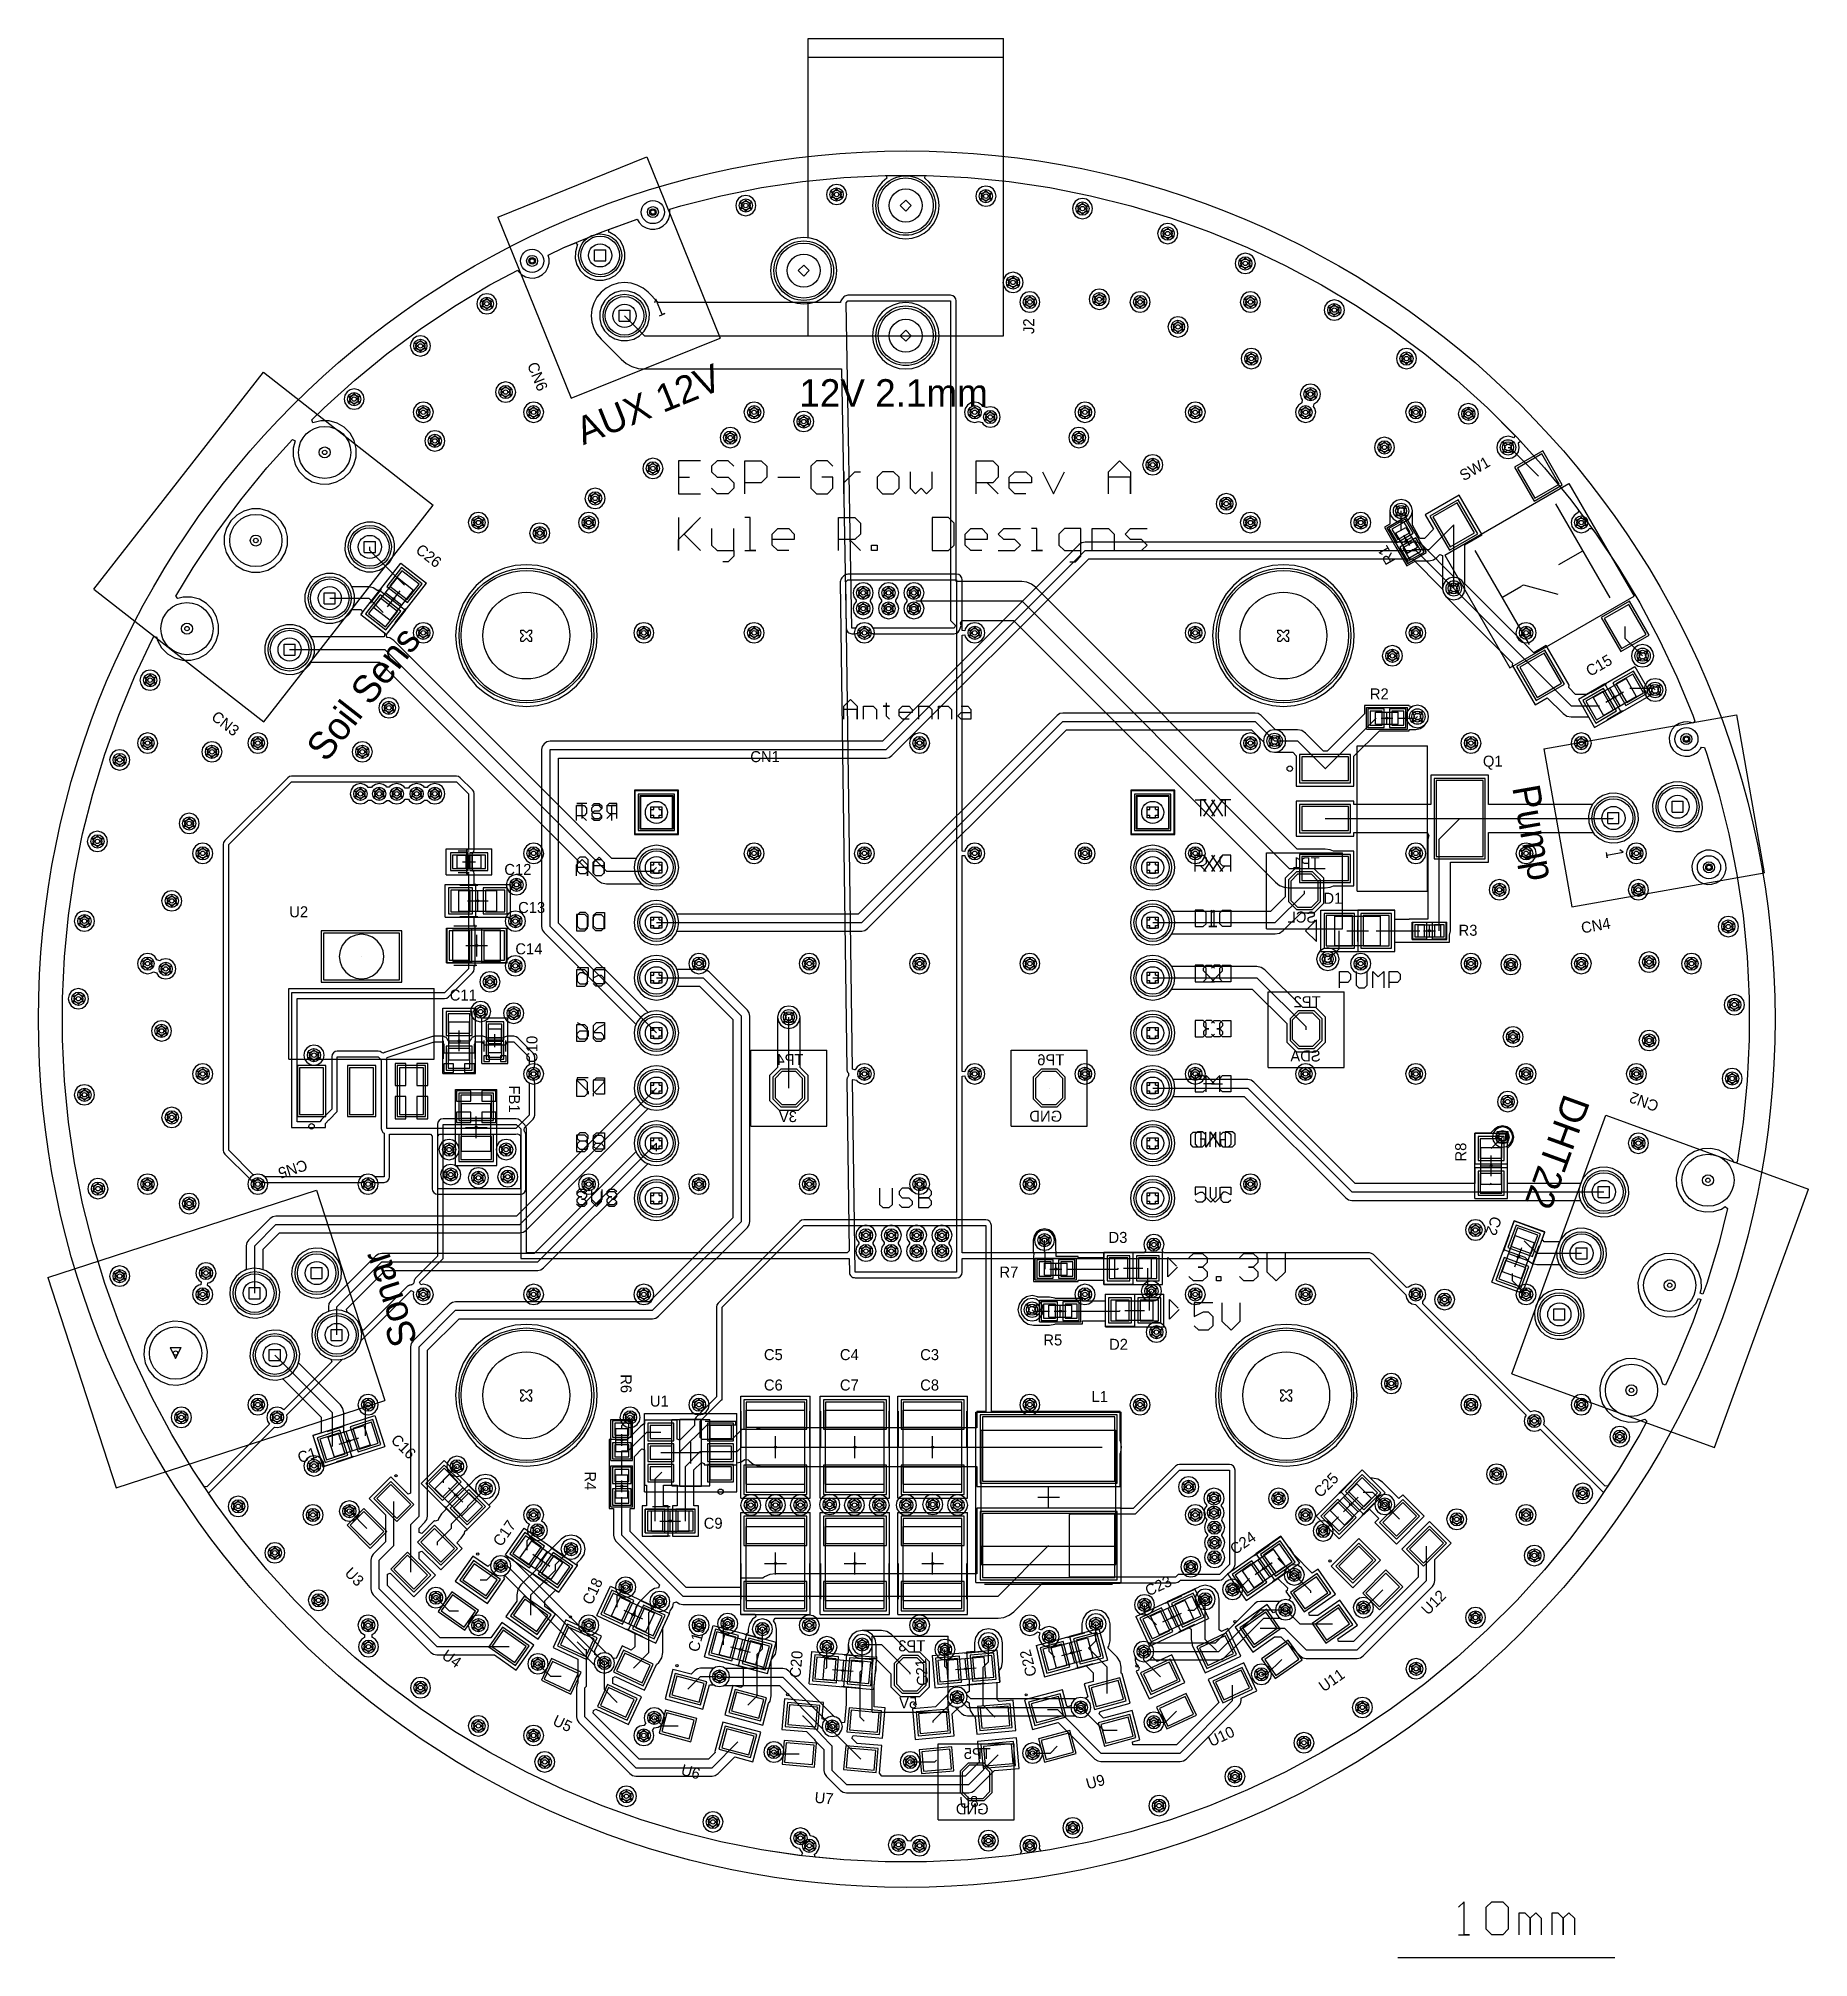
# Model space of a CAD drawing. Header units: millimetres. Extents: x 7.3 to 18.4, y 2.4 to 9.4.
# Drawn here: x 7.802 to 11.012, y 2.397 to 5.878 of the extents above; entities that cross this region are included whole.
import ezdxf

# ---------------------------------------------------------------- set-up
doc = ezdxf.new("R2010")
doc.units = ezdxf.units.MM
doc.header["$MEASUREMENT"] = 0
for name, color, linetype in [('BottomLayer', 5, 'Continuous'), ('BottomOverlay', 54, 'Continuous'), ('BottomSolder', 6, 'Continuous'), ('DrillDrawing', 1, 'Continuous'), ('Mechanical1', 6, 'Continuous'), ('Mechanical13', 56, 'Continuous'), ('Mechanical15', 56, 'Continuous'), ('Mechanical8', 56, 'Continuous'), ('MidLayer1', 16, 'Continuous'), ('MidLayer2', 76, 'Continuous'), ('MultiLayer', 9, 'Continuous'), ('PadHoleLayer', 156, 'Continuous'), ('TopLayer', 1, 'Continuous'), ('TopOverlay', 2, 'Continuous'), ('TopPaste', 8, 'Continuous'), ('TopSolder', 216, 'Continuous'), ('ViaHoleLayer', 16, 'Continuous')]:
    doc.layers.add(name, color=color, linetype=linetype)

msp = doc.modelspace()

# ---------------------------------------------------------------- texts
at = {"layer": 'BottomOverlay', "text_generation_flag": 2}
for s, p in [('TP1', (10.1256, 4.3729)), ('SCL', (10.1196, 4.2744)), ('TP2', (10.1275, 4.1209)), ('SDA', (10.1275, 4.0225)), ('TP4', (9.1895, 4.016)), ('TP6', (9.6626, 4.0156)), ('GND', (9.6586, 3.9133)), ('3V', (9.1777, 3.9126)), ('TP3', (9.4105, 2.9527)), ('5V', (9.3957, 2.8493)), ('TP5', (9.5292, 2.7573)), ('GND', (9.5253, 2.6569))]:
    msp.add_text(s, height=0.02, dxfattribs=at).set_placement(p)
at = {"layer": 'TopOverlay'}
for s, height, rotation, p in [('J2', 0.02, 90, (9.608, 5.342)), ('CN6', 0.02, 292, (8.688, 5.286)), ('AUX 12V', 0.05, 22, (8.79, 5.14)), ('SW1', 0.02, 30, (10.3867, 5.0746)), ('C26', 0.02, 322, (8.4845, 4.9469)), ('R1', 0.02, 120, (10.2641, 4.931)), ('Soil Sens', 0.05, 52, (8.324, 4.5635)), ('C15', 0.02, 30, (10.6158, 4.72)), ('CN3', 0.02, 322, (8.114, 4.6441)), ('Pump', 0.05, 280, (10.4747, 4.5196)), ('CN4', 0.02, 10, (10.6017, 4.2546)), ('C10', 0.02, 90, (8.707, 4.02)), ('FB1', 0.02, 270, (8.6552, 3.9788)), ('DHT22', 0.05, 250, (10.5695, 3.966)), ('CN2', 0.02, 160, (10.7425, 3.9496)), ('R8', 0.02, 90, (10.3914, 3.841)), ('CN5', 0.02, 198, (8.2858, 3.8451)), ('C2', 0.02, 250, (10.4376, 3.7436)), ('Sonar', 0.05, 108, (8.4904, 3.5151)), ('R6', 0.02, 270, (8.8579, 3.4552)), ('C16', 0.02, 315, (8.4397, 3.3343)), ('C1', 0.02, 18, (8.2761, 3.2937)), ('R4', 0.02, 270, (8.793, 3.279)), ('C25', 0.02, 45, (10.127, 3.23)), ('C17', 0.02, 55, (8.6412, 3.1411)), ('C24', 0.02, 35, (9.972, 3.127)), ('U3', 0.02, 315, (8.356, 3.093)), ('C18', 0.02, 65, (8.8055, 3.0353)), ('C23', 0.02, 25, (9.815, 3.052)), ('U12', 0.02, 45, (10.322, 3.017)), ('C19', 0.02, 75, (8.999, 2.95)), ('U4', 0.02, 325, (8.532, 2.941)), ('C20', 0.02, 85, (9.184, 2.904)), ('C21', 0.02, 95, (9.416, 2.891)), ('C22', 0.02, 105, (9.613, 2.91)), ('U11', 0.02, 35, (10.133, 2.878)), ('U5', 0.02, 335, (8.733, 2.82)), ('U10', 0.02, 25, (9.929, 2.779)), ('U6', 0.02, 345, (8.966, 2.729)), ('U9', 0.02, 15, (9.705, 2.702)), ('U7', 0.02, 355, (9.209, 2.678)), ('U8', 0.02, 5, (9.4735, 2.668))]:
    msp.add_text(s, height=height, rotation=rotation, dxfattribs=at).set_placement(p)
for s, height, p in [('12V 2.1mm', 0.05, (9.182, 5.21)), ('R2', 0.02, (10.2167, 4.6792)), ('CN1', 0.02, (9.0931, 4.5654)), ('Q1', 0.02, (10.4217, 4.5572)), ('C12', 0.02, (8.647, 4.3608)), ('D1', 0.02, (10.1325, 4.3085)), ('U2', 0.02, (8.257, 4.284)), ('C13', 0.02, (8.672, 4.2918)), ('R3', 0.02, (10.3776, 4.2505)), ('C14', 0.02, (8.667, 4.2168)), ('C11', 0.02, (8.548, 4.133)), ('D3', 0.02, (9.7428, 3.6934)), ('R7', 0.02, (9.5449, 3.6304)), ('R5', 0.02, (9.6246, 3.5074)), ('D2', 0.02, (9.7437, 3.4995)), ('C5', 0.02, (9.1178, 3.4808)), ('C4', 0.02, (9.2556, 3.4808)), ('C3', 0.02, (9.4012, 3.4808)), ('U1', 0.02, (8.9111, 3.3966)), ('C6', 0.02, (9.1178, 3.4257)), ('C7', 0.02, (9.2556, 3.4257)), ('C8', 0.02, (9.4012, 3.4257)), ('L1', 0.02, (9.712, 3.4048)), ('C9', 0.02, (9.0086, 3.175))]:
    msp.add_text(s, height=height, dxfattribs=at).set_placement(p)

# ---------------------------------------------------------------- linework, layer by layer
at = {"layer": 'BottomLayer'}
for p, q in [((9.0398, 5.5927), (9.1135, 5.6074)), ((9.1135, 5.6074), (9.1877, 5.6184)), ((9.1877, 5.6184), (9.2625, 5.6257)), ((9.2625, 5.6257), (9.3375, 5.6294)), ((9.3375, 5.6294), (9.4125, 5.6294)), ((9.4125, 5.6294), (9.4875, 5.6257)), ((9.4875, 5.6257), (9.5623, 5.6184)), ((9.5623, 5.6184), (9.6365, 5.6074)), ((9.6365, 5.6074), (9.7102, 5.5927)), ((8.947, 5.5684), (8.967, 5.5745)), ((8.967, 5.5745), (9.0398, 5.5927)), ((9.7102, 5.5927), (9.783, 5.5745)), ((9.783, 5.5745), (9.8549, 5.5527)), ((8.8244, 5.5274), (8.8881, 5.5502)), ((8.8881, 5.5502), (8.8914, 5.5442)), ((8.8914, 5.5442), (8.8972, 5.5384)), ((8.8972, 5.5384), (8.9042, 5.5343)), ((8.9281, 5.5341), (8.9352, 5.5381)), ((8.9352, 5.5381), (8.941, 5.5438)), ((8.941, 5.5438), (8.9452, 5.5508)), ((8.9452, 5.5508), (8.9474, 5.5587)), ((8.9474, 5.5669), (8.947, 5.5684)), ((8.9474, 5.5587), (8.9474, 5.5669)), ((9.8549, 5.5527), (9.9256, 5.5274)), ((8.755, 5.4986), (8.8244, 5.5274)), ((8.9042, 5.5343), (8.9121, 5.5321)), ((8.9121, 5.5321), (8.9202, 5.532)), ((8.9202, 5.532), (8.9281, 5.5341)), ((9.9256, 5.5274), (9.995, 5.4986)), ((8.7262, 5.4624), (8.7283, 5.4702)), ((8.7267, 5.4852), (8.755, 5.4986)), ((8.7284, 5.4784), (8.7267, 5.4852)), ((8.7283, 5.4702), (8.7284, 5.4784)), ((9.995, 5.4986), (10.0628, 5.4665)), ((10.0628, 5.4665), (10.1291, 5.4311)), ((8.5565, 5.3925), (8.6209, 5.4311)), ((8.6209, 5.4311), (8.6712, 5.458)), ((8.6712, 5.458), (8.6724, 5.4558)), ((8.6724, 5.4558), (8.6781, 5.4499)), ((8.6781, 5.4499), (8.6852, 5.4458)), ((8.6852, 5.4458), (8.693, 5.4436)), ((8.693, 5.4436), (8.7012, 5.4435)), ((8.7012, 5.4435), (8.7091, 5.4456)), ((8.7091, 5.4456), (8.7162, 5.4496)), ((8.7162, 5.4496), (8.722, 5.4553)), ((8.722, 5.4553), (8.7262, 5.4624)), ((10.1291, 5.4311), (10.1935, 5.3925)), ((8.8292, 5.4029), (8.8232, 5.3927)), ((8.8377, 5.4112), (8.8292, 5.4029)), ((8.848, 5.4171), (8.8377, 5.4112)), ((8.8595, 5.42), (8.848, 5.4171)), ((8.8713, 5.4199), (8.8595, 5.42)), ((8.8827, 5.4168), (8.8713, 5.4199)), ((8.8929, 5.4108), (8.8827, 5.4168)), ((8.9012, 5.4023), (8.8929, 5.4108)), ((8.9071, 5.392), (8.9012, 5.4023)), ((9.3632, 5.3979), (9.3519, 5.3945)), ((9.375, 5.3991), (9.3632, 5.3979)), ((9.3868, 5.3979), (9.375, 5.3991)), ((9.3981, 5.3945), (9.3868, 5.3979)), ((8.4941, 5.3508), (8.5565, 5.3925)), ((8.8201, 5.3813), (8.82, 5.3695)), ((8.82, 5.3695), (8.8229, 5.358)), ((8.8232, 5.3927), (8.8201, 5.3813)), ((8.9068, 5.3573), (8.9099, 5.3687)), ((8.9101, 5.3805), (8.9071, 5.392)), ((8.9099, 5.3687), (8.9101, 5.3805)), ((9.3193, 5.3619), (9.3159, 5.3505)), ((9.3249, 5.3723), (9.3193, 5.3619)), ((9.3324, 5.3814), (9.3249, 5.3723)), ((9.3415, 5.3889), (9.3324, 5.3814)), ((9.3519, 5.3945), (9.3415, 5.3889)), ((9.4085, 5.3889), (9.3981, 5.3945)), ((9.4176, 5.3814), (9.4085, 5.3889)), ((9.4251, 5.3723), (9.4176, 5.3814)), ((9.4307, 5.3619), (9.4251, 5.3723)), ((9.4341, 5.3505), (9.4307, 5.3619)), ((10.1935, 5.3925), (10.2559, 5.3508)), ((8.4338, 5.3061), (8.4941, 5.3508)), ((8.8229, 5.358), (8.8288, 5.3477)), ((8.8288, 5.3477), (8.8371, 5.3392)), ((8.8371, 5.3392), (8.8473, 5.3332)), ((8.8473, 5.3332), (8.8587, 5.3301)), ((8.8587, 5.3301), (8.8705, 5.33)), ((8.8705, 5.33), (8.882, 5.3329)), ((8.882, 5.3329), (8.8923, 5.3388)), ((8.8923, 5.3388), (8.9008, 5.3471)), ((8.9008, 5.3471), (8.9068, 5.3573)), ((9.3159, 5.3505), (9.3147, 5.3388)), ((9.3147, 5.3388), (9.3159, 5.327)), ((9.3159, 5.327), (9.3193, 5.3157)), ((9.4307, 5.3157), (9.4341, 5.327)), ((9.4353, 5.3388), (9.4341, 5.3505)), ((9.4341, 5.327), (9.4353, 5.3388)), ((10.2559, 5.3508), (10.3162, 5.3061)), ((8.3757, 5.2584), (8.4338, 5.3061)), ((9.3193, 5.3157), (9.3249, 5.3053)), ((9.3249, 5.3053), (9.3324, 5.2961)), ((9.3324, 5.2961), (9.3415, 5.2886)), ((9.4085, 5.2886), (9.4176, 5.2961)), ((9.4176, 5.2961), (9.4251, 5.3053)), ((9.4251, 5.3053), (9.4307, 5.3157)), ((10.3162, 5.3061), (10.3743, 5.2584)), ((8.3201, 5.208), (8.3757, 5.2584)), ((9.3415, 5.2886), (9.3519, 5.2831)), ((9.3519, 5.2831), (9.3632, 5.2796)), ((9.3632, 5.2796), (9.375, 5.2785)), ((9.375, 5.2785), (9.3868, 5.2796)), ((9.3868, 5.2796), (9.3981, 5.2831)), ((9.3981, 5.2831), (9.4085, 5.2886)), ((10.3743, 5.2584), (10.4299, 5.208)), ((8.2982, 5.1861), (8.3201, 5.208)), ((10.4299, 5.208), (10.483, 5.1549)), ((8.2996, 5.1811), (8.2982, 5.1861)), ((8.3, 5.1808), (8.2996, 5.1811)), ((8.3141, 5.1845), (8.3, 5.1808)), ((8.3292, 5.1843), (8.3141, 5.1845)), ((8.3437, 5.1803), (8.3292, 5.1843)), ((8.3567, 5.1727), (8.3437, 5.1803)), ((8.3673, 5.1619), (8.3567, 5.1727)), ((8.3747, 5.1488), (8.3673, 5.1619)), ((10.483, 5.1549), (10.5334, 5.0993)), ((8.2166, 5.0993), (8.263, 5.1506)), ((8.263, 5.1506), (8.2676, 5.1481)), ((8.264, 5.1352), (8.2638, 5.1201)), ((8.2638, 5.1201), (8.2676, 5.1055)), ((8.2676, 5.1481), (8.264, 5.1352)), ((8.3743, 5.1046), (8.3783, 5.1191)), ((8.3785, 5.1342), (8.3747, 5.1488)), ((8.3783, 5.1191), (8.3785, 5.1342)), ((8.1689, 5.0412), (8.2166, 5.0993)), ((8.2676, 5.1055), (8.275, 5.0924)), ((8.275, 5.0924), (8.2856, 5.0817)), ((8.3559, 5.081), (8.3667, 5.0916)), ((8.3667, 5.0916), (8.3743, 5.1046)), ((10.5334, 5.0993), (10.5811, 5.0412)), ((8.2856, 5.0817), (8.2986, 5.074)), ((8.2986, 5.074), (8.3131, 5.07)), ((8.3131, 5.07), (8.3282, 5.0698)), ((8.3282, 5.0698), (8.3428, 5.0736)), ((8.3428, 5.0736), (8.3559, 5.081)), ((8.1242, 4.9809), (8.1689, 5.0412)), ((8.1616, 5.0135), (8.1508, 5.0029)), ((8.1747, 5.0209), (8.1616, 5.0135)), ((8.1893, 5.0247), (8.1747, 5.0209)), ((8.2044, 5.0246), (8.1893, 5.0247)), ((8.2189, 5.0205), (8.2044, 5.0246)), ((8.2319, 5.0129), (8.2189, 5.0205)), ((8.2424, 5.0021), (8.2319, 5.0129)), ((10.2544, 5.0289), (10.2529, 5.0211)), ((10.2529, 5.0211), (10.2544, 5.0133)), ((10.2588, 5.0356), (10.2544, 5.0289)), ((10.2544, 5.0133), (10.2588, 5.0067)), ((10.2655, 5.04), (10.2588, 5.0356)), ((10.2733, 5.0415), (10.2655, 5.04)), ((10.2811, 5.04), (10.2733, 5.0415)), ((10.2877, 5.0356), (10.2811, 5.04)), ((10.2921, 5.0289), (10.2877, 5.0356)), ((10.2877, 5.0067), (10.2921, 5.0133)), ((10.2937, 5.0211), (10.2921, 5.0289)), ((10.2921, 5.0133), (10.2937, 5.0211)), ((10.5811, 5.0412), (10.6258, 4.9809)), ((8.0825, 4.9185), (8.1242, 4.9809)), ((8.1432, 4.99), (8.1391, 4.9754)), ((8.1508, 5.0029), (8.1432, 4.99)), ((8.2499, 4.989), (8.2424, 5.0021)), ((8.2536, 4.9744), (8.2499, 4.989)), ((10.2588, 5.0067), (10.2655, 5.0023)), ((10.2655, 5.0023), (10.2733, 5.0007)), ((10.2733, 5.0007), (10.2811, 5.0023)), ((10.2811, 5.0023), (10.2877, 5.0067)), ((10.6258, 4.9809), (10.6675, 4.9185)), ((8.1391, 4.9754), (8.139, 4.9604)), ((8.139, 4.9604), (8.1428, 4.9458)), ((8.1428, 4.9458), (8.1502, 4.9326)), ((8.2418, 4.9318), (8.2495, 4.9448)), ((8.2495, 4.9448), (8.2535, 4.9594)), ((8.2535, 4.9594), (8.2536, 4.9744)), ((9.6896, 4.9601), (9.3329, 4.6034)), ((9.3392, 4.5881), (9.7004, 4.9493)), ((9.6946, 4.9634), (9.6896, 4.9601)), ((9.7004, 4.9646), (9.6946, 4.9634)), ((10.3, 4.9646), (9.7004, 4.9646)), ((9.7004, 4.9493), (10.3, 4.9493)), ((10.3058, 4.9634), (10.3, 4.9646)), ((10.3, 4.9493), (10.3688, 4.8805)), ((10.3108, 4.9601), (10.3058, 4.9634)), ((10.3704, 4.9005), (10.3108, 4.9601)), ((8.0515, 4.8667), (8.0825, 4.9185)), ((8.1502, 4.9326), (8.1608, 4.9219)), ((8.1608, 4.9219), (8.1738, 4.9142)), ((8.1738, 4.9142), (8.1883, 4.9102)), ((8.1883, 4.9102), (8.2034, 4.9101)), ((8.2034, 4.9101), (8.218, 4.9138)), ((8.218, 4.9138), (8.2311, 4.9213)), ((8.2311, 4.9213), (8.2418, 4.9318)), ((8.6287, 4.9095), (8.6115, 4.899)), ((8.6473, 4.9172), (8.6287, 4.9095)), ((8.6669, 4.9219), (8.6473, 4.9172)), ((8.687, 4.9235), (8.6669, 4.9219)), ((8.7072, 4.9219), (8.687, 4.9235)), ((8.7268, 4.9172), (8.7072, 4.9219)), ((8.7454, 4.9095), (8.7268, 4.9172)), ((8.7626, 4.899), (8.7454, 4.9095)), ((9.35, 4.5773), (9.7068, 4.934)), ((9.7068, 4.934), (10.2937, 4.934)), ((10.0017, 4.9095), (9.9845, 4.899)), ((10.0203, 4.9172), (10.0017, 4.9095)), ((10.0399, 4.9219), (10.0203, 4.9172)), ((10.06, 4.9235), (10.0399, 4.9219)), ((10.0801, 4.9219), (10.06, 4.9235)), ((10.0997, 4.9172), (10.0801, 4.9219)), ((10.1183, 4.9095), (10.0997, 4.9172)), ((10.1355, 4.899), (10.1183, 4.9095)), ((10.2937, 4.934), (10.3487, 4.8789)), ((10.6675, 4.9185), (10.7061, 4.8541)), ((8.2886, 4.8804), (8.2854, 4.869)), ((8.2946, 4.8906), (8.2886, 4.8804)), ((8.303, 4.8989), (8.2946, 4.8906)), ((8.3134, 4.9048), (8.303, 4.8989)), ((8.3248, 4.9077), (8.3134, 4.9048)), ((8.3367, 4.9076), (8.3248, 4.9077)), ((8.3481, 4.9045), (8.3367, 4.9076)), ((8.3583, 4.8984), (8.3481, 4.9045)), ((8.3666, 4.89), (8.3583, 4.8984)), ((8.3724, 4.8797), (8.3666, 4.89)), ((8.3754, 4.8682), (8.3724, 4.8797)), ((8.5962, 4.8859), (8.5831, 4.8705)), ((8.6115, 4.899), (8.5962, 4.8859)), ((8.7779, 4.8859), (8.7626, 4.899)), ((8.791, 4.8705), (8.7779, 4.8859)), ((9.2809, 4.8795), (9.2795, 4.8725)), ((9.2849, 4.8855), (9.2809, 4.8795)), ((9.2909, 4.8895), (9.2849, 4.8855)), ((9.2979, 4.8909), (9.2909, 4.8895)), ((9.3049, 4.8895), (9.2979, 4.8909)), ((9.3109, 4.8855), (9.3049, 4.8895)), ((9.3148, 4.8795), (9.3109, 4.8855)), ((9.3162, 4.8725), (9.3148, 4.8795)), ((9.3269, 4.8795), (9.3255, 4.8725)), ((9.3308, 4.8855), (9.3269, 4.8795)), ((9.3368, 4.8895), (9.3308, 4.8855)), ((9.3438, 4.8909), (9.3368, 4.8895)), ((9.3508, 4.8895), (9.3438, 4.8909)), ((9.3568, 4.8855), (9.3508, 4.8895)), ((9.3608, 4.8795), (9.3568, 4.8855)), ((9.3622, 4.8725), (9.3608, 4.8795)), ((9.3728, 4.8795), (9.3714, 4.8725)), ((9.3768, 4.8855), (9.3728, 4.8795)), ((9.3827, 4.8895), (9.3768, 4.8855)), ((9.3897, 4.8909), (9.3827, 4.8895)), ((9.3968, 4.8895), (9.3897, 4.8909)), ((9.4027, 4.8855), (9.3968, 4.8895)), ((9.4067, 4.8795), (9.4027, 4.8855)), ((9.4081, 4.8725), (9.4067, 4.8795)), ((9.9691, 4.8859), (9.956, 4.8705)), ((9.9845, 4.899), (9.9691, 4.8859)), ((10.1509, 4.8859), (10.1355, 4.899)), ((10.164, 4.8705), (10.1509, 4.8859)), ((10.3487, 4.8789), (10.35, 4.8727)), ((10.3766, 4.8993), (10.3704, 4.9005)), ((10.3832, 4.8949), (10.3766, 4.8993)), ((10.3877, 4.8883), (10.3832, 4.8949)), ((10.3892, 4.8805), (10.3877, 4.8883)), ((10.3877, 4.8727), (10.3892, 4.8805)), ((8.0547, 4.8624), (8.0515, 4.8667)), ((8.0645, 4.8649), (8.0547, 4.8624)), ((8.0795, 4.8648), (8.0645, 4.8649)), ((8.0941, 4.8608), (8.0795, 4.8648)), ((8.1071, 4.8531), (8.0941, 4.8608)), ((8.1176, 4.8424), (8.1071, 4.8531)), ((8.125, 4.8292), (8.1176, 4.8424)), ((8.2854, 4.869), (8.2853, 4.8571)), ((8.2853, 4.8571), (8.2883, 4.8457)), ((8.2883, 4.8457), (8.2941, 4.8354)), ((8.3661, 4.8347), (8.3721, 4.8449)), ((8.3721, 4.8449), (8.3753, 4.8564)), ((8.3753, 4.8564), (8.3754, 4.8682)), ((8.5725, 4.8533), (8.5648, 4.8347)), ((8.5831, 4.8705), (8.5725, 4.8533)), ((8.8015, 4.8533), (8.791, 4.8705)), ((8.8093, 4.8347), (8.8015, 4.8533)), ((9.2795, 4.8725), (9.2809, 4.8655)), ((9.2809, 4.851), (9.2795, 4.844)), ((9.2795, 4.844), (9.2809, 4.837)), ((9.2809, 4.8655), (9.2849, 4.8595)), ((9.2849, 4.857), (9.2809, 4.851)), ((9.2849, 4.8595), (9.2849, 4.857)), ((9.3109, 4.8595), (9.3148, 4.8655)), ((9.3109, 4.857), (9.3109, 4.8595)), ((9.3148, 4.851), (9.3109, 4.857)), ((9.3148, 4.8655), (9.3162, 4.8725)), ((9.3162, 4.844), (9.3148, 4.851)), ((9.3148, 4.837), (9.3162, 4.844)), ((9.3255, 4.8725), (9.3269, 4.8655)), ((9.3269, 4.851), (9.3255, 4.844)), ((9.3255, 4.844), (9.3269, 4.837)), ((9.3269, 4.8655), (9.3308, 4.8595)), ((9.3308, 4.857), (9.3269, 4.851)), ((9.3308, 4.8595), (9.3308, 4.857)), ((9.3568, 4.8595), (9.3608, 4.8655)), ((9.3568, 4.857), (9.3568, 4.8595)), ((9.3608, 4.851), (9.3568, 4.857)), ((9.3608, 4.8655), (9.3622, 4.8725)), ((9.3622, 4.844), (9.3608, 4.851)), ((9.3608, 4.837), (9.3622, 4.844)), ((9.3714, 4.8725), (9.3728, 4.8655)), ((9.3728, 4.851), (9.3714, 4.844)), ((9.3714, 4.844), (9.3728, 4.837)), ((9.3728, 4.8655), (9.3768, 4.8595)), ((9.3768, 4.857), (9.3728, 4.851)), ((9.3768, 4.8595), (9.3768, 4.857)), ((9.4027, 4.8595), (9.4067, 4.8655)), ((9.4027, 4.857), (9.4027, 4.8595)), ((9.4067, 4.851), (9.4027, 4.857)), ((9.4067, 4.8655), (9.4081, 4.8725)), ((9.4081, 4.844), (9.4067, 4.851)), ((9.4067, 4.837), (9.4081, 4.844)), ((9.9455, 4.8533), (9.9378, 4.8347)), ((9.956, 4.8705), (9.9455, 4.8533)), ((10.1745, 4.8533), (10.164, 4.8705)), ((10.1822, 4.8347), (10.1745, 4.8533)), ((10.35, 4.8727), (10.3544, 4.866)), ((10.3544, 4.866), (10.361, 4.8616)), ((10.361, 4.8616), (10.3688, 4.8601)), ((10.3688, 4.8601), (10.3766, 4.8616)), ((10.3766, 4.8616), (10.3832, 4.866)), ((10.3832, 4.866), (10.3877, 4.8727)), ((10.7061, 4.8541), (10.7415, 4.7878)), ((8.1288, 4.8147), (8.125, 4.8292)), ((8.1287, 4.7996), (8.1288, 4.8147)), ((8.2303, 4.8059), (8.2219, 4.7975)), ((8.2406, 4.8117), (8.2303, 4.8059)), ((8.2521, 4.8147), (8.2406, 4.8117)), ((8.264, 4.8146), (8.2521, 4.8147)), ((8.2754, 4.8114), (8.264, 4.8146)), ((8.2856, 4.8054), (8.2754, 4.8114)), ((8.2939, 4.7969), (8.2856, 4.8054)), ((8.2941, 4.8354), (8.3024, 4.8269)), ((8.3024, 4.8269), (8.3126, 4.8209)), ((8.3126, 4.8209), (8.324, 4.8177)), ((8.324, 4.8177), (8.3359, 4.8176)), ((8.3359, 4.8176), (8.3474, 4.8206)), ((8.3474, 4.8206), (8.3577, 4.8264)), ((8.3577, 4.8264), (8.3661, 4.8347)), ((8.5601, 4.8151), (8.5585, 4.795)), ((8.5648, 4.8347), (8.5601, 4.8151)), ((8.814, 4.8151), (8.8093, 4.8347)), ((8.8156, 4.795), (8.814, 4.8151)), ((9.2809, 4.837), (9.2849, 4.831)), ((9.2849, 4.831), (9.2909, 4.827)), ((9.2909, 4.827), (9.2979, 4.8256)), ((9.2979, 4.8256), (9.3049, 4.827)), ((9.3049, 4.827), (9.3109, 4.831)), ((9.3109, 4.831), (9.3148, 4.837)), ((9.3269, 4.837), (9.3308, 4.831)), ((9.3308, 4.831), (9.3368, 4.827)), ((9.3368, 4.827), (9.3438, 4.8256)), ((9.3438, 4.8256), (9.3508, 4.827)), ((9.3508, 4.827), (9.3568, 4.831)), ((9.3568, 4.831), (9.3608, 4.837)), ((9.3728, 4.837), (9.3768, 4.831)), ((9.3768, 4.831), (9.3827, 4.827)), ((9.3827, 4.827), (9.3897, 4.8256)), ((9.3897, 4.8256), (9.3968, 4.827)), ((9.3968, 4.827), (9.4027, 4.831)), ((9.4027, 4.831), (9.4067, 4.837)), ((9.9331, 4.8151), (9.9315, 4.795)), ((9.9378, 4.8347), (9.9331, 4.8151)), ((10.1869, 4.8151), (10.1822, 4.8347)), ((10.1885, 4.795), (10.1869, 4.8151)), ((7.9764, 4.72), (8.0085, 4.7878)), ((8.0085, 4.7878), (8.0113, 4.7931)), ((8.0113, 4.7931), (8.0163, 4.7925)), ((8.0163, 4.7925), (8.018, 4.786)), ((8.018, 4.786), (8.0254, 4.7729)), ((8.0254, 4.7729), (8.036, 4.7621)), ((8.1063, 4.7615), (8.117, 4.7721)), ((8.117, 4.7721), (8.1247, 4.7851)), ((8.1247, 4.7851), (8.1287, 4.7996)), ((8.2127, 4.7759), (8.2126, 4.7641)), ((8.2159, 4.7873), (8.2127, 4.7759)), ((8.2219, 4.7975), (8.2159, 4.7873)), ((8.2997, 4.7866), (8.2939, 4.7969)), ((8.3027, 4.7751), (8.2997, 4.7866)), ((8.3026, 4.7633), (8.3027, 4.7751)), ((8.5585, 4.795), (8.5601, 4.7749)), ((8.5601, 4.7749), (8.5648, 4.7553)), ((8.8093, 4.7553), (8.814, 4.7749)), ((8.814, 4.7749), (8.8156, 4.795)), ((9.9315, 4.795), (9.9331, 4.7749)), ((9.9331, 4.7749), (9.9378, 4.7553)), ((10.1822, 4.7553), (10.1869, 4.7749)), ((10.1869, 4.7749), (10.1885, 4.795)), ((10.7415, 4.7878), (10.7736, 4.72)), ((8.036, 4.7621), (8.0489, 4.7545)), ((8.0489, 4.7545), (8.0635, 4.7504)), ((8.0635, 4.7504), (8.0785, 4.7503)), ((8.0785, 4.7503), (8.0931, 4.7541)), ((8.0931, 4.7541), (8.1063, 4.7615)), ((8.2126, 4.7641), (8.2156, 4.7526)), ((8.2156, 4.7526), (8.2214, 4.7423)), ((8.2214, 4.7423), (8.2297, 4.7338)), ((8.285, 4.7334), (8.2934, 4.7417)), ((8.2934, 4.7417), (8.2994, 4.7519)), ((8.2994, 4.7519), (8.3026, 4.7633)), ((8.5648, 4.7553), (8.5725, 4.7367)), ((8.5725, 4.7367), (8.5831, 4.7195)), ((8.791, 4.7195), (8.8015, 4.7367)), ((8.8015, 4.7367), (8.8093, 4.7553)), ((9.9378, 4.7553), (9.9455, 4.7367)), ((9.9455, 4.7367), (9.956, 4.7195)), ((10.164, 4.7195), (10.1745, 4.7367)), ((10.1745, 4.7367), (10.1822, 4.7553)), ((7.9476, 4.6506), (7.9764, 4.72)), ((8.2297, 4.7338), (8.2399, 4.7278)), ((8.2399, 4.7278), (8.2513, 4.7247)), ((8.2513, 4.7247), (8.2632, 4.7246)), ((8.2632, 4.7246), (8.2746, 4.7275)), ((8.2746, 4.7275), (8.285, 4.7334)), ((8.5831, 4.7195), (8.5962, 4.7041)), ((8.5962, 4.7041), (8.6115, 4.691)), ((8.7626, 4.691), (8.7779, 4.7041)), ((8.7779, 4.7041), (8.791, 4.7195)), ((9.956, 4.7195), (9.9691, 4.7041)), ((9.9691, 4.7041), (9.9845, 4.691)), ((10.1355, 4.691), (10.1509, 4.7041)), ((10.1509, 4.7041), (10.164, 4.7195)), ((10.7736, 4.72), (10.8024, 4.6506)), ((8.6115, 4.691), (8.6287, 4.6805)), ((8.6287, 4.6805), (8.6473, 4.6728)), ((8.6473, 4.6728), (8.6669, 4.6681)), ((8.6669, 4.6681), (8.687, 4.6665)), ((8.687, 4.6665), (8.7072, 4.6681)), ((8.7072, 4.6681), (8.7268, 4.6728)), ((8.7268, 4.6728), (8.7454, 4.6805)), ((8.7454, 4.6805), (8.7626, 4.691)), ((9.9845, 4.691), (10.0017, 4.6805)), ((10.0017, 4.6805), (10.0203, 4.6728)), ((10.0203, 4.6728), (10.0399, 4.6681)), ((10.0399, 4.6681), (10.06, 4.6665)), ((10.06, 4.6665), (10.0801, 4.6681)), ((10.0801, 4.6681), (10.0997, 4.6728)), ((10.0997, 4.6728), (10.1183, 4.6805)), ((10.1183, 4.6805), (10.1355, 4.691)), ((10.295, 4.6669), (10.2884, 4.6625)), ((10.3028, 4.6685), (10.295, 4.6669)), ((10.3106, 4.6669), (10.3028, 4.6685)), ((10.3172, 4.6625), (10.3106, 4.6669)), ((7.9223, 4.5799), (7.9476, 4.6506)), ((9.6493, 4.6501), (9.2888, 4.2896)), ((9.2951, 4.2743), (9.6601, 4.6393)), ((9.6542, 4.6534), (9.6493, 4.6501)), ((9.6601, 4.6545), (9.6542, 4.6534)), ((10.0085, 4.6545), (9.6601, 4.6545)), ((9.6601, 4.6393), (10.0085, 4.6393)), ((10.0144, 4.6534), (10.0085, 4.6545)), ((10.0085, 4.6393), (10.0439, 4.6038)), ((10.0193, 4.6501), (10.0144, 4.6534)), ((10.0455, 4.6239), (10.0193, 4.6501)), ((10.284, 4.6559), (10.2824, 4.6481)), ((10.2824, 4.6481), (10.284, 4.6403)), ((10.2884, 4.6625), (10.284, 4.6559)), ((10.284, 4.6403), (10.2884, 4.6337)), ((10.2884, 4.6337), (10.295, 4.6293)), ((10.3106, 4.6293), (10.3172, 4.6337)), ((10.3216, 4.6559), (10.3172, 4.6625)), ((10.3172, 4.6337), (10.3216, 4.6403)), ((10.3232, 4.6481), (10.3216, 4.6559)), ((10.3216, 4.6403), (10.3232, 4.6481)), ((10.7706, 4.6313), (10.765, 4.6252)), ((10.7774, 4.6356), (10.7706, 4.6313)), ((10.7852, 4.6381), (10.7774, 4.6356)), ((10.7934, 4.6385), (10.7852, 4.6381)), ((10.8013, 4.6367), (10.7934, 4.6385)), ((10.8022, 4.6363), (10.8013, 4.6367)), ((10.8062, 4.6398), (10.8022, 4.6363)), ((10.8024, 4.6506), (10.8062, 4.6398)), ((8.7191, 4.5989), (8.7158, 4.5939)), ((8.7241, 4.6022), (8.7191, 4.5989)), ((8.73, 4.6034), (8.7241, 4.6022)), ((9.3329, 4.6034), (8.73, 4.6034)), ((9.3059, 4.2635), (9.6664, 4.624)), ((9.6664, 4.624), (10.0022, 4.624)), ((10.0022, 4.624), (10.0239, 4.6023)), ((10.0239, 4.6023), (10.0251, 4.596)), ((10.0251, 4.596), (10.0295, 4.5894)), ((10.0517, 4.6227), (10.0455, 4.6239)), ((10.0584, 4.6182), (10.0517, 4.6227)), ((10.0628, 4.6116), (10.0584, 4.6182)), ((10.0584, 4.5894), (10.0628, 4.596)), ((10.0643, 4.6038), (10.0628, 4.6116)), ((10.0628, 4.596), (10.0643, 4.6038)), ((10.295, 4.6293), (10.3028, 4.6277)), ((10.3028, 4.6277), (10.3106, 4.6293)), ((10.7613, 4.618), (10.7595, 4.61)), ((10.7595, 4.61), (10.7599, 4.6019)), ((10.7599, 4.6019), (10.7623, 4.5941)), ((10.765, 4.6252), (10.7613, 4.618)), ((7.9005, 4.508), (7.9223, 4.5799)), ((8.7158, 4.5939), (8.7147, 4.5881)), ((8.7147, 4.5881), (8.7147, 4.2672)), ((8.73, 4.2672), (8.73, 4.5881)), ((8.73, 4.5881), (9.3392, 4.5881)), ((8.7453, 4.2735), (8.7453, 4.5728)), ((8.7453, 4.5728), (9.3392, 4.5728)), ((9.3392, 4.5728), (9.3451, 4.5739)), ((9.3451, 4.5739), (9.35, 4.5773)), ((10.0295, 4.5894), (10.0361, 4.585)), ((10.0361, 4.585), (10.0439, 4.5834)), ((10.0439, 4.5834), (10.0517, 4.585)), ((10.0517, 4.585), (10.0584, 4.5894)), ((10.7623, 4.5941), (10.7667, 4.5872)), ((10.7667, 4.5872), (10.7727, 4.5817)), ((10.7727, 4.5817), (10.78, 4.5779)), ((10.78, 4.5779), (10.7879, 4.5762)), ((10.7879, 4.5762), (10.7961, 4.5765)), ((10.7961, 4.5765), (10.8039, 4.579)), ((10.8039, 4.579), (10.8108, 4.5834)), ((10.8108, 4.5834), (10.8163, 4.5894)), ((10.8163, 4.5894), (10.8179, 4.5924)), ((10.8179, 4.5924), (10.8233, 4.5921)), ((10.8233, 4.5921), (10.8277, 4.5799)), ((10.8277, 4.5799), (10.8495, 4.508)), ((8.386, 4.5264), (8.379, 4.525)), ((8.393, 4.525), (8.386, 4.5264)), ((8.4201, 4.5264), (8.4131, 4.525)), ((8.4272, 4.525), (8.4201, 4.5264)), ((8.452, 4.5264), (8.445, 4.525)), ((8.459, 4.525), (8.452, 4.5264)), ((8.488, 4.5264), (8.481, 4.525)), ((8.495, 4.525), (8.488, 4.5264)), ((8.521, 4.5264), (8.514, 4.525)), ((8.528, 4.525), (8.521, 4.5264)), ((7.8823, 4.4352), (7.9005, 4.508)), ((8.369, 4.515), (8.3676, 4.508)), ((8.3676, 4.508), (8.369, 4.501)), ((8.373, 4.521), (8.369, 4.515)), ((8.369, 4.501), (8.373, 4.495)), ((8.379, 4.525), (8.373, 4.521)), ((8.373, 4.495), (8.379, 4.491)), ((8.379, 4.491), (8.386, 4.4896)), ((8.386, 4.4896), (8.393, 4.491)), ((8.399, 4.521), (8.393, 4.525)), ((8.393, 4.491), (8.399, 4.495)), ((8.4001, 4.5194), (8.399, 4.521)), ((8.399, 4.495), (8.4001, 4.4966)), ((8.4061, 4.5194), (8.4001, 4.5194)), ((8.4001, 4.4966), (8.4061, 4.4966)), ((8.4072, 4.521), (8.4061, 4.5194)), ((8.4061, 4.4966), (8.4072, 4.495)), ((8.4131, 4.525), (8.4072, 4.521)), ((8.4072, 4.495), (8.4131, 4.491)), ((8.4131, 4.491), (8.4201, 4.4896)), ((8.4201, 4.4896), (8.4272, 4.491)), ((8.4331, 4.521), (8.4272, 4.525)), ((8.4272, 4.491), (8.4331, 4.495)), ((8.4336, 4.5203), (8.4331, 4.521)), ((8.4331, 4.495), (8.4336, 4.4957)), ((8.4386, 4.5203), (8.4336, 4.5203)), ((8.4336, 4.4957), (8.4386, 4.4957)), ((8.439, 4.521), (8.4386, 4.5203)), ((8.4386, 4.4957), (8.439, 4.495)), ((8.445, 4.525), (8.439, 4.521)), ((8.439, 4.495), (8.445, 4.491)), ((8.445, 4.491), (8.452, 4.4896)), ((8.452, 4.4896), (8.459, 4.491)), ((8.465, 4.521), (8.459, 4.525)), ((8.459, 4.491), (8.465, 4.495)), ((8.467, 4.518), (8.465, 4.521)), ((8.465, 4.495), (8.467, 4.498)), ((8.473, 4.518), (8.467, 4.518)), ((8.467, 4.498), (8.473, 4.498)), ((8.475, 4.521), (8.473, 4.518)), ((8.473, 4.498), (8.475, 4.495)), ((8.481, 4.525), (8.475, 4.521)), ((8.475, 4.495), (8.481, 4.491)), ((8.481, 4.491), (8.488, 4.4896)), ((8.488, 4.4896), (8.495, 4.491)), ((8.501, 4.521), (8.495, 4.525)), ((8.495, 4.491), (8.501, 4.495)), ((8.502, 4.5194), (8.501, 4.521)), ((8.501, 4.495), (8.502, 4.4966)), ((8.507, 4.5194), (8.502, 4.5194)), ((8.502, 4.4966), (8.507, 4.4966)), ((8.508, 4.521), (8.507, 4.5194)), ((8.507, 4.4966), (8.508, 4.495)), ((8.514, 4.525), (8.508, 4.521)), ((8.508, 4.495), (8.514, 4.491)), ((8.514, 4.491), (8.521, 4.4896)), ((8.521, 4.4896), (8.528, 4.491)), ((8.534, 4.521), (8.528, 4.525)), ((8.528, 4.491), (8.534, 4.495)), ((8.538, 4.515), (8.534, 4.521)), ((8.534, 4.495), (8.538, 4.501)), ((8.5394, 4.508), (8.538, 4.515)), ((8.538, 4.501), (8.5394, 4.508)), ((8.9619, 4.5133), (8.8838, 4.5133)), ((8.8838, 4.5133), (8.8838, 4.4352)), ((8.8938, 4.5033), (8.8938, 4.4452)), ((8.9519, 4.5033), (8.8938, 4.5033)), ((8.9519, 4.4452), (8.9519, 4.5033)), ((8.9619, 4.4352), (8.9619, 4.5133)), ((9.8619, 4.5133), (9.7838, 4.5133)), ((9.7838, 4.5133), (9.7838, 4.4352)), ((9.7938, 4.5033), (9.7938, 4.4452)), ((9.8519, 4.5033), (9.7938, 4.5033)), ((9.8519, 4.4452), (9.8519, 4.5033)), ((9.8619, 4.4352), (9.8619, 4.5133)), ((10.6292, 4.4988), (10.6212, 4.4901)), ((10.6392, 4.5052), (10.6292, 4.4988)), ((10.6505, 4.5088), (10.6392, 4.5052)), ((10.6624, 4.5093), (10.6505, 4.5088)), ((10.6739, 4.5067), (10.6624, 4.5093)), ((10.6844, 4.5012), (10.6739, 4.5067)), ((10.6932, 4.4932), (10.6844, 4.5012)), ((10.6995, 4.4832), (10.6932, 4.4932)), ((10.8495, 4.508), (10.8677, 4.4352)), ((10.6158, 4.4796), (10.6132, 4.468)), ((10.6132, 4.468), (10.6137, 4.4562)), ((10.6137, 4.4562), (10.6173, 4.4449)), ((10.6212, 4.4901), (10.6158, 4.4796)), ((10.7031, 4.4719), (10.6995, 4.4832)), ((10.7011, 4.4485), (10.7036, 4.4601)), ((10.7036, 4.4601), (10.7031, 4.4719)), ((7.8676, 4.3615), (7.8823, 4.4352)), ((8.8838, 4.4352), (8.9619, 4.4352)), ((8.8938, 4.4452), (8.9519, 4.4452)), ((9.7838, 4.4352), (9.8619, 4.4352)), ((9.7938, 4.4452), (9.8519, 4.4452)), ((10.6173, 4.4449), (10.6236, 4.4349)), ((10.6236, 4.4349), (10.6324, 4.4269)), ((10.6324, 4.4269), (10.6429, 4.4214)), ((10.6429, 4.4214), (10.6545, 4.4188)), ((10.6663, 4.4194), (10.6776, 4.4229)), ((10.6776, 4.4229), (10.6876, 4.4293)), ((10.6876, 4.4293), (10.6956, 4.438)), ((10.6956, 4.438), (10.7011, 4.4485)), ((10.8677, 4.4352), (10.8824, 4.3615)), ((8.8879, 4.3945), (8.8839, 4.3847)), ((8.8943, 4.4028), (8.8879, 4.3945)), ((8.9027, 4.4092), (8.8943, 4.4028)), ((8.9124, 4.4133), (8.9027, 4.4092)), ((8.9229, 4.4146), (8.9124, 4.4133)), ((8.9333, 4.4133), (8.9229, 4.4146)), ((8.943, 4.4092), (8.9333, 4.4133)), ((8.9514, 4.4028), (8.943, 4.4092)), ((8.9578, 4.3945), (8.9514, 4.4028)), ((8.9618, 4.3847), (8.9578, 4.3945)), ((9.7879, 4.3945), (9.7839, 4.3847)), ((9.7943, 4.4028), (9.7879, 4.3945)), ((9.8027, 4.4092), (9.7943, 4.4028)), ((9.8124, 4.4133), (9.8027, 4.4092)), ((9.8229, 4.4146), (9.8124, 4.4133)), ((9.8333, 4.4133), (9.8229, 4.4146)), ((9.843, 4.4092), (9.8333, 4.4133)), ((9.8514, 4.4028), (9.843, 4.4092)), ((9.8578, 4.3945), (9.8514, 4.4028)), ((9.8618, 4.3847), (9.8578, 4.3945)), ((10.6545, 4.4188), (10.6663, 4.4194)), ((10.8061, 4.3926), (10.8023, 4.3854)), ((10.8116, 4.3986), (10.8061, 4.3926)), ((10.8185, 4.403), (10.8116, 4.3986)), ((10.8262, 4.4055), (10.8185, 4.403)), ((10.8344, 4.4058), (10.8262, 4.4055)), ((10.8424, 4.4041), (10.8344, 4.4058)), ((10.8496, 4.4003), (10.8424, 4.4041)), ((10.8556, 4.3948), (10.8496, 4.4003)), ((10.86, 4.3879), (10.8556, 4.3948)), ((10.8625, 4.3801), (10.86, 4.3879)), ((7.8566, 4.2873), (7.8676, 4.3615)), ((8.8839, 4.3847), (8.8825, 4.3743)), ((8.8825, 4.3743), (8.8839, 4.3638)), ((8.8839, 4.3638), (8.8879, 4.3541)), ((8.8879, 4.3541), (8.8943, 4.3458)), ((8.9514, 4.3458), (8.9578, 4.3541)), ((8.9578, 4.3541), (8.9618, 4.3638)), ((8.9632, 4.3743), (8.9618, 4.3847)), ((8.9618, 4.3638), (8.9632, 4.3743)), ((9.7839, 4.3847), (9.7825, 4.3743)), ((9.7825, 4.3743), (9.7839, 4.3638)), ((9.7839, 4.3638), (9.7879, 4.3541)), ((9.7879, 4.3541), (9.7943, 4.3458)), ((9.8514, 4.3458), (9.8578, 4.3541)), ((9.8578, 4.3541), (9.8618, 4.3638)), ((9.8632, 4.3743), (9.8618, 4.3847)), ((9.8618, 4.3638), (9.8632, 4.3743)), ((10.0806, 4.3722), (10.0631, 4.3547)), ((10.0631, 4.3547), (10.0631, 4.321)), ((10.0856, 4.3622), (10.0731, 4.3497)), ((10.1156, 4.3722), (10.0806, 4.3722)), ((10.1106, 4.3622), (10.0856, 4.3622)), ((10.1231, 4.3497), (10.1106, 4.3622)), ((10.1331, 4.3547), (10.1156, 4.3722)), ((10.1331, 4.3097), (10.1331, 4.3547)), ((10.8023, 4.3854), (10.8005, 4.3774)), ((10.8005, 4.3774), (10.8009, 4.3692)), ((10.8009, 4.3692), (10.8033, 4.3615)), ((10.8033, 4.3615), (10.8077, 4.3546)), ((10.8077, 4.3546), (10.8137, 4.3491)), ((10.8518, 4.3507), (10.8573, 4.3567)), ((10.8573, 4.3567), (10.8611, 4.364)), ((10.8611, 4.364), (10.8628, 4.372)), ((10.8628, 4.372), (10.8625, 4.3801)), ((10.8824, 4.3615), (10.8934, 4.2873)), ((8.8943, 4.3458), (8.9027, 4.3393)), ((8.9027, 4.3393), (8.9124, 4.3353)), ((8.9124, 4.3353), (8.9229, 4.3339)), ((8.9229, 4.3339), (8.9333, 4.3353)), ((8.9333, 4.3353), (8.943, 4.3393)), ((8.943, 4.3393), (8.9514, 4.3458)), ((9.7943, 4.3458), (9.8027, 4.3393)), ((9.8027, 4.3393), (9.8124, 4.3353)), ((9.8124, 4.3353), (9.8229, 4.3339)), ((9.8229, 4.3339), (9.8333, 4.3353)), ((9.8333, 4.3353), (9.843, 4.3393)), ((9.843, 4.3393), (9.8514, 4.3458)), ((10.0631, 4.321), (10.0367, 4.2947)), ((10.0452, 4.2743), (10.0981, 4.3272)), ((10.0731, 4.3497), (10.0731, 4.3147)), ((10.0981, 4.3272), (10.0981, 4.3322)), ((10.1231, 4.3147), (10.1231, 4.3497)), ((10.8137, 4.3491), (10.821, 4.3453)), ((10.821, 4.3453), (10.8289, 4.3435)), ((10.8289, 4.3435), (10.8371, 4.3439)), ((10.8371, 4.3439), (10.8449, 4.3463)), ((10.8449, 4.3463), (10.8518, 4.3507)), ((7.8493, 4.2125), (7.8566, 4.2873)), ((8.8839, 4.2847), (8.8825, 4.2743)), ((8.8879, 4.2945), (8.8839, 4.2847)), ((8.8943, 4.3028), (8.8879, 4.2945)), ((8.9027, 4.3092), (8.8943, 4.3028)), ((8.9124, 4.3133), (8.9027, 4.3092)), ((8.9229, 4.3146), (8.9124, 4.3133)), ((8.9333, 4.3133), (8.9229, 4.3146)), ((8.943, 4.3092), (8.9333, 4.3133)), ((8.9514, 4.3028), (8.943, 4.3092)), ((8.9578, 4.2945), (8.9514, 4.3028)), ((8.9598, 4.2896), (8.9578, 4.2945)), ((9.2888, 4.2896), (8.9598, 4.2896)), ((9.7839, 4.2847), (9.7825, 4.2743)), ((9.7879, 4.2945), (9.7839, 4.2847)), ((9.7943, 4.3028), (9.7879, 4.2945)), ((9.8027, 4.3092), (9.7943, 4.3028)), ((9.8124, 4.3133), (9.8027, 4.3092)), ((9.8229, 4.3146), (9.8124, 4.3133)), ((9.8333, 4.3133), (9.8229, 4.3146)), ((9.843, 4.3092), (9.8333, 4.3133)), ((9.8514, 4.3028), (9.843, 4.3092)), ((9.8576, 4.2947), (9.8514, 4.3028)), ((10.0367, 4.2947), (9.8576, 4.2947)), ((10.0596, 4.2599), (10.0919, 4.2922)), ((10.0731, 4.3147), (10.0856, 4.3022)), ((10.0856, 4.3022), (10.1106, 4.3022)), ((10.0919, 4.2922), (10.1156, 4.2922)), ((10.1106, 4.3022), (10.1231, 4.3147)), ((10.1156, 4.2922), (10.1331, 4.3097)), ((10.8934, 4.2873), (10.9007, 4.2125)), ((8.7147, 4.2672), (8.7158, 4.2613)), ((8.7158, 4.2613), (8.7191, 4.2564)), ((8.7191, 4.2564), (8.8859, 4.0896)), ((8.73, 4.2672), (8.9229, 4.0743)), ((8.9076, 4.1112), (8.7453, 4.2735)), ((8.8825, 4.2743), (8.8839, 4.2638)), ((8.8839, 4.2638), (8.8879, 4.2541)), ((8.8879, 4.2541), (8.8943, 4.2458)), ((8.9229, 4.2743), (9.2951, 4.2743)), ((8.9514, 4.2458), (8.9578, 4.2541)), ((8.9578, 4.2541), (8.9598, 4.259)), ((8.9598, 4.259), (9.2951, 4.259)), ((9.2951, 4.259), (9.301, 4.2602)), ((9.301, 4.2602), (9.3059, 4.2635)), ((9.7825, 4.2743), (9.7839, 4.2638)), ((9.7839, 4.2638), (9.7879, 4.2541)), ((9.7879, 4.2541), (9.7943, 4.2458)), ((9.8229, 4.2743), (10.0452, 4.2743)), ((9.8514, 4.2458), (9.8576, 4.2539)), ((9.8576, 4.2539), (10.0452, 4.2539)), ((10.0452, 4.2539), (10.053, 4.2554)), ((10.053, 4.2554), (10.0596, 4.2599)), ((7.8456, 4.1375), (7.8493, 4.2125)), ((8.8943, 4.2458), (8.9027, 4.2393)), ((8.9027, 4.2393), (8.9124, 4.2353)), ((8.9124, 4.2133), (8.9027, 4.2092)), ((8.9124, 4.2353), (8.9229, 4.2339)), ((8.9229, 4.2146), (8.9124, 4.2133)), ((8.9229, 4.2339), (8.9333, 4.2353)), ((8.9333, 4.2133), (8.9229, 4.2146)), ((8.9333, 4.2353), (8.943, 4.2393)), ((8.943, 4.2092), (8.9333, 4.2133)), ((8.943, 4.2393), (8.9514, 4.2458)), ((9.7943, 4.2458), (9.8027, 4.2393)), ((9.8027, 4.2393), (9.8124, 4.2353)), ((9.8124, 4.2133), (9.8027, 4.2092)), ((9.8124, 4.2353), (9.8229, 4.2339)), ((9.8229, 4.2146), (9.8124, 4.2133)), ((9.8229, 4.2339), (9.8333, 4.2353)), ((9.8333, 4.2133), (9.8229, 4.2146)), ((9.8333, 4.2353), (9.843, 4.2393)), ((9.843, 4.2092), (9.8333, 4.2133)), ((9.843, 4.2393), (9.8514, 4.2458)), ((10.9007, 4.2125), (10.9044, 4.1375)), ((8.8839, 4.1847), (8.8825, 4.1743)), ((8.8879, 4.1945), (8.8839, 4.1847)), ((8.8943, 4.2028), (8.8879, 4.1945)), ((8.9027, 4.2092), (8.8943, 4.2028)), ((8.9514, 4.2028), (8.943, 4.2092)), ((8.9578, 4.1945), (8.9514, 4.2028)), ((8.9618, 4.1847), (8.9578, 4.1945)), ((8.9632, 4.1743), (8.9618, 4.1847)), ((9.7839, 4.1847), (9.7825, 4.1743)), ((9.7879, 4.1945), (9.7839, 4.1847)), ((9.7943, 4.2028), (9.7879, 4.1945)), ((9.8027, 4.2092), (9.7943, 4.2028)), ((9.8514, 4.2028), (9.843, 4.2092)), ((9.8576, 4.1947), (9.8514, 4.2028)), ((10.0119, 4.1947), (9.8576, 4.1947)), ((10.0197, 4.1931), (10.0119, 4.1947)), ((10.0264, 4.1887), (10.0197, 4.1931)), ((10.0949, 4.1202), (10.0264, 4.1887)), ((8.8825, 4.1743), (8.8839, 4.1638)), ((8.8839, 4.1638), (8.8879, 4.1541)), ((8.8879, 4.1541), (8.8943, 4.1458)), ((8.8943, 4.1458), (8.9027, 4.1393)), ((8.943, 4.1393), (8.9514, 4.1458)), ((8.9514, 4.1458), (8.9578, 4.1541)), ((8.9578, 4.1541), (8.9618, 4.1638)), ((8.9618, 4.1638), (8.9632, 4.1743)), ((9.7825, 4.1743), (9.7839, 4.1638)), ((9.7839, 4.1638), (9.7879, 4.1541)), ((9.7879, 4.1541), (9.7943, 4.1458)), ((9.7943, 4.1458), (9.8027, 4.1393)), ((9.8229, 4.1743), (10.0119, 4.1743)), ((9.843, 4.1393), (9.8514, 4.1458)), ((9.8514, 4.1458), (9.8576, 4.1539)), ((9.8576, 4.1539), (10.0035, 4.1539)), ((10.0035, 4.1539), (10.066, 4.0914)), ((10.0119, 4.1743), (10.101, 4.0852)), ((7.8456, 4.1), (7.8456, 4.1375)), ((8.9027, 4.1393), (8.9124, 4.1353)), ((8.9124, 4.1133), (8.9076, 4.1112)), ((8.9124, 4.1353), (8.9229, 4.1339)), ((8.9229, 4.1146), (8.9124, 4.1133)), ((8.9229, 4.1339), (8.9333, 4.1353)), ((8.9333, 4.1133), (8.9229, 4.1146)), ((8.9333, 4.1353), (8.943, 4.1393)), ((8.943, 4.1092), (8.9333, 4.1133)), ((8.9514, 4.1028), (8.943, 4.1092)), ((9.1442, 4.1105), (9.1426, 4.1027)), ((9.1486, 4.1171), (9.1442, 4.1105)), ((9.1552, 4.1215), (9.1486, 4.1171)), ((9.163, 4.1231), (9.1552, 4.1215)), ((9.1708, 4.1215), (9.163, 4.1231)), ((9.1774, 4.1171), (9.1708, 4.1215)), ((9.1819, 4.1105), (9.1774, 4.1171)), ((9.1834, 4.1027), (9.1819, 4.1105)), ((9.8027, 4.1092), (9.7943, 4.1028)), ((9.8027, 4.1393), (9.8124, 4.1353)), ((9.8124, 4.1133), (9.8027, 4.1092)), ((9.8124, 4.1353), (9.8229, 4.1339)), ((9.8229, 4.1146), (9.8124, 4.1133)), ((9.8229, 4.1339), (9.8333, 4.1353)), ((9.8333, 4.1133), (9.8229, 4.1146)), ((9.8333, 4.1353), (9.843, 4.1393)), ((9.843, 4.1092), (9.8333, 4.1133)), ((9.8514, 4.1028), (9.843, 4.1092)), ((10.0885, 4.1102), (10.076, 4.0977)), ((10.1135, 4.1102), (10.0885, 4.1102)), ((10.1185, 4.1202), (10.0949, 4.1202)), ((10.126, 4.0977), (10.1135, 4.1102)), ((10.136, 4.1027), (10.1185, 4.1202)), ((10.9044, 4.1375), (10.9044, 4.1)), ((7.8456, 4.0625), (7.8456, 4.1)), ((8.8839, 4.0847), (8.8825, 4.0743)), ((8.8825, 4.0743), (8.8839, 4.0638)), ((8.8859, 4.0896), (8.8839, 4.0847)), ((8.9578, 4.0945), (8.9514, 4.1028)), ((8.9618, 4.0847), (8.9578, 4.0945)), ((8.9632, 4.0743), (8.9618, 4.0847)), ((8.9618, 4.0638), (8.9632, 4.0743)), ((9.1426, 4.1027), (9.1426, 4.0114)), ((9.163, 3.9743), (9.163, 4.1027)), ((9.1834, 4.0114), (9.1834, 4.1027)), ((9.7839, 4.0847), (9.7825, 4.0743)), ((9.7825, 4.0743), (9.7839, 4.0638)), ((9.7879, 4.0945), (9.7839, 4.0847)), ((9.7943, 4.1028), (9.7879, 4.0945)), ((9.8578, 4.0945), (9.8514, 4.1028)), ((9.8618, 4.0847), (9.8578, 4.0945)), ((9.8632, 4.0743), (9.8618, 4.0847)), ((9.8618, 4.0638), (9.8632, 4.0743)), ((10.066, 4.0914), (10.066, 4.0577)), ((10.076, 4.0977), (10.076, 4.0627)), ((10.101, 4.0802), (10.101, 4.0852)), ((10.126, 4.0627), (10.126, 4.0977)), ((10.136, 4.0577), (10.136, 4.1027)), ((10.9044, 4.1), (10.9044, 4.0625)), ((7.8493, 3.9875), (7.8456, 4.0625)), ((8.8839, 4.0638), (8.8879, 4.0541)), ((8.8879, 4.0541), (8.8943, 4.0458)), ((8.8943, 4.0458), (8.9027, 4.0393)), ((8.9027, 4.0393), (8.9124, 4.0353)), ((8.9333, 4.0353), (8.943, 4.0393)), ((8.943, 4.0393), (8.9514, 4.0458)), ((8.9514, 4.0458), (8.9578, 4.0541)), ((8.9578, 4.0541), (8.9618, 4.0638)), ((9.7839, 4.0638), (9.7879, 4.0541)), ((9.7879, 4.0541), (9.7943, 4.0458)), ((9.7943, 4.0458), (9.8027, 4.0393)), ((9.8027, 4.0393), (9.8124, 4.0353)), ((9.8333, 4.0353), (9.843, 4.0393)), ((9.843, 4.0393), (9.8514, 4.0458)), ((9.8514, 4.0458), (9.8578, 4.0541)), ((9.8578, 4.0541), (9.8618, 4.0638)), ((10.066, 4.0577), (10.0835, 4.0402)), ((10.076, 4.0627), (10.0885, 4.0502)), ((10.0835, 4.0402), (10.1185, 4.0402)), ((10.0885, 4.0502), (10.1135, 4.0502)), ((10.1135, 4.0502), (10.126, 4.0627)), ((10.1185, 4.0402), (10.136, 4.0577)), ((10.9044, 4.0625), (10.9007, 3.9875)), ((8.9027, 4.0092), (8.8943, 4.0028)), ((8.9124, 4.0133), (8.9027, 4.0092)), ((8.9124, 4.0353), (8.9229, 4.0339)), ((8.9229, 4.0146), (8.9124, 4.0133)), ((8.9229, 4.0339), (8.9333, 4.0353)), ((8.9333, 4.0133), (8.9229, 4.0146)), ((8.943, 4.0092), (8.9333, 4.0133)), ((8.9514, 4.0028), (8.943, 4.0092)), ((9.1426, 4.0114), (9.128, 3.9968)), ((9.1505, 4.0043), (9.138, 3.9918)), ((9.1755, 4.0043), (9.1505, 4.0043)), ((9.188, 3.9918), (9.1755, 4.0043)), ((9.198, 3.9968), (9.1834, 4.0114)), ((9.6225, 4.0043), (9.61, 3.9918)), ((9.6475, 4.0043), (9.6225, 4.0043)), ((9.66, 3.9918), (9.6475, 4.0043)), ((9.8027, 4.0092), (9.7943, 4.0028)), ((9.8124, 4.0133), (9.8027, 4.0092)), ((9.8124, 4.0353), (9.8229, 4.0339)), ((9.8229, 4.0146), (9.8124, 4.0133)), ((9.8229, 4.0339), (9.8333, 4.0353)), ((9.8333, 4.0133), (9.8229, 4.0146)), ((9.843, 4.0092), (9.8333, 4.0133)), ((9.8514, 4.0028), (9.843, 4.0092)), ((7.8566, 3.9127), (7.8493, 3.9875)), ((8.8839, 3.9847), (8.8825, 3.9743)), ((8.8825, 3.9743), (8.8839, 3.9638)), ((8.8879, 3.9945), (8.8839, 3.9847)), ((8.8943, 4.0028), (8.8879, 3.9945)), ((8.9578, 3.9945), (8.9514, 4.0028)), ((8.9618, 3.9847), (8.9578, 3.9945)), ((8.9632, 3.9743), (8.9618, 3.9847)), ((8.9618, 3.9638), (8.9632, 3.9743)), ((9.128, 3.9968), (9.128, 3.9518)), ((9.138, 3.9918), (9.138, 3.9568)), ((9.188, 3.9568), (9.188, 3.9918)), ((9.198, 3.9518), (9.198, 3.9968)), ((9.61, 3.9918), (9.61, 3.9568)), ((9.66, 3.9568), (9.66, 3.9918)), ((9.7839, 3.9847), (9.7825, 3.9743)), ((9.7825, 3.9743), (9.7839, 3.9638)), ((9.7879, 3.9945), (9.7839, 3.9847)), ((9.7943, 4.0028), (9.7879, 3.9945)), ((9.8578, 3.9945), (9.8514, 4.0028)), ((9.8618, 3.9847), (9.8578, 3.9945)), ((9.8632, 3.9743), (9.8618, 3.9847)), ((9.8618, 3.9638), (9.8632, 3.9743)), ((10.9007, 3.9875), (10.8934, 3.9127)), ((8.8839, 3.9638), (8.8879, 3.9541)), ((8.8879, 3.9541), (8.8943, 3.9458)), ((8.8943, 3.9458), (8.9027, 3.9393)), ((8.9027, 3.9393), (8.9124, 3.9353)), ((8.9124, 3.9353), (8.9229, 3.9339)), ((8.9229, 3.9339), (8.9333, 3.9353)), ((8.9333, 3.9353), (8.943, 3.9393)), ((8.943, 3.9393), (8.9514, 3.9458)), ((8.9514, 3.9458), (8.9578, 3.9541)), ((8.9578, 3.9541), (8.9618, 3.9638)), ((9.128, 3.9518), (9.1455, 3.9343)), ((9.138, 3.9568), (9.1505, 3.9443)), ((9.1455, 3.9343), (9.1805, 3.9343)), ((9.1505, 3.9443), (9.1755, 3.9443)), ((9.1755, 3.9443), (9.188, 3.9568)), ((9.1805, 3.9343), (9.198, 3.9518)), ((9.61, 3.9568), (9.6225, 3.9443)), ((9.6225, 3.9443), (9.6475, 3.9443)), ((9.6475, 3.9443), (9.66, 3.9568)), ((9.7839, 3.9638), (9.7879, 3.9541)), ((9.7879, 3.9541), (9.7943, 3.9458)), ((9.7943, 3.9458), (9.8027, 3.9393)), ((9.8027, 3.9393), (9.8124, 3.9353)), ((9.8124, 3.9353), (9.8229, 3.9339)), ((9.8229, 3.9339), (9.8333, 3.9353)), ((9.8333, 3.9353), (9.843, 3.9393)), ((9.843, 3.9393), (9.8514, 3.9458)), ((9.8514, 3.9458), (9.8578, 3.9541)), ((9.8578, 3.9541), (9.8618, 3.9638)), ((7.8676, 3.8385), (7.8566, 3.9127)), ((8.8943, 3.9028), (8.8879, 3.8945)), ((8.9027, 3.9092), (8.8943, 3.9028)), ((8.9124, 3.9133), (8.9027, 3.9092)), ((8.9229, 3.9146), (8.9124, 3.9133)), ((8.9333, 3.9133), (8.9229, 3.9146)), ((8.943, 3.9092), (8.9333, 3.9133)), ((8.9514, 3.9028), (8.943, 3.9092)), ((8.9578, 3.8945), (8.9514, 3.9028)), ((10.4503, 3.9023), (10.4443, 3.8983)), ((10.4573, 3.9037), (10.4503, 3.9023)), ((10.4643, 3.9023), (10.4573, 3.9037)), ((10.4703, 3.8983), (10.4643, 3.9023)), ((10.8934, 3.9127), (10.8826, 3.8401)), ((8.5299, 3.8697), (8.5285, 3.8627)), ((8.5339, 3.8757), (8.5299, 3.8697)), ((8.5399, 3.8796), (8.5339, 3.8757)), ((8.5469, 3.881), (8.5399, 3.8796)), ((8.5539, 3.8796), (8.5469, 3.881)), ((8.5599, 3.8757), (8.5539, 3.8796)), ((8.5638, 3.8697), (8.5599, 3.8757)), ((8.5652, 3.8627), (8.5638, 3.8697)), ((8.6333, 3.8697), (8.6319, 3.8627)), ((8.6373, 3.8757), (8.6333, 3.8697)), ((8.6432, 3.8796), (8.6373, 3.8757)), ((8.6502, 3.881), (8.6432, 3.8796)), ((8.6573, 3.8796), (8.6502, 3.881)), ((8.6632, 3.8757), (8.6573, 3.8796)), ((8.6672, 3.8697), (8.6632, 3.8757)), ((8.6686, 3.8627), (8.6672, 3.8697)), ((8.8839, 3.8847), (8.8825, 3.8743)), ((8.8825, 3.8743), (8.8839, 3.8638)), ((8.8879, 3.8945), (8.8839, 3.8847)), ((8.9618, 3.8847), (8.9578, 3.8945)), ((8.9632, 3.8743), (8.9618, 3.8847)), ((8.9618, 3.8638), (8.9632, 3.8743)), ((10.4404, 3.8923), (10.439, 3.8853)), ((10.439, 3.8853), (10.4404, 3.8783)), ((10.4443, 3.8983), (10.4404, 3.8923)), ((10.4404, 3.8783), (10.4443, 3.8723)), ((10.4443, 3.8723), (10.4503, 3.8684)), ((10.4503, 3.8684), (10.4573, 3.867)), ((10.4573, 3.867), (10.4643, 3.8684)), ((10.4643, 3.8684), (10.4703, 3.8723)), ((10.4743, 3.8923), (10.4703, 3.8983)), ((10.4703, 3.8723), (10.4743, 3.8783)), ((10.4757, 3.8853), (10.4743, 3.8923)), ((10.4743, 3.8783), (10.4757, 3.8853)), ((10.8198, 3.864), (10.8054, 3.8595)), ((10.8349, 3.8647), (10.8198, 3.864)), ((10.8496, 3.8614), (10.8349, 3.8647)), ((7.8823, 3.7648), (7.8676, 3.8385)), ((8.5285, 3.8627), (8.5299, 3.8557)), ((8.5299, 3.8557), (8.5339, 3.8497)), ((8.5369, 3.8304), (8.5329, 3.8244)), ((8.5339, 3.8497), (8.5399, 3.8457)), ((8.5428, 3.8344), (8.5369, 3.8304)), ((8.5399, 3.8457), (8.5469, 3.8443)), ((8.5498, 3.8358), (8.5428, 3.8344)), ((8.5469, 3.8443), (8.5539, 3.8457)), ((8.5569, 3.8344), (8.5498, 3.8358)), ((8.5539, 3.8457), (8.5599, 3.8497)), ((8.5628, 3.8304), (8.5569, 3.8344)), ((8.5599, 3.8497), (8.5638, 3.8557)), ((8.5668, 3.8244), (8.5628, 3.8304)), ((8.5638, 3.8557), (8.5652, 3.8627)), ((8.6, 3.8298), (8.593, 3.8285)), ((8.6071, 3.8285), (8.6, 3.8298)), ((8.6319, 3.8627), (8.6333, 3.8557)), ((8.6333, 3.8557), (8.6373, 3.8497)), ((8.6373, 3.8497), (8.6432, 3.8457)), ((8.6462, 3.8304), (8.6402, 3.8264)), ((8.6432, 3.8457), (8.6502, 3.8443)), ((8.6532, 3.8318), (8.6462, 3.8304)), ((8.6502, 3.8443), (8.6573, 3.8457)), ((8.6602, 3.8304), (8.6532, 3.8318)), ((8.6573, 3.8457), (8.6632, 3.8497)), ((8.6662, 3.8264), (8.6602, 3.8304)), ((8.6632, 3.8497), (8.6672, 3.8557)), ((8.6672, 3.8557), (8.6686, 3.8627)), ((8.8839, 3.8638), (8.8879, 3.8541)), ((8.8879, 3.8541), (8.8943, 3.8458)), ((8.8943, 3.8458), (8.9027, 3.8393)), ((8.9027, 3.8393), (8.9124, 3.8353)), ((8.9124, 3.8353), (8.9229, 3.8339)), ((8.9229, 3.8339), (8.9333, 3.8353)), ((8.9333, 3.8353), (8.943, 3.8393)), ((8.943, 3.8393), (8.9514, 3.8458)), ((8.9514, 3.8458), (8.9578, 3.8541)), ((8.9578, 3.8541), (8.9618, 3.8638)), ((10.6332, 3.8305), (10.6219, 3.8269)), ((10.645, 3.831), (10.6332, 3.8305)), ((10.6566, 3.8284), (10.645, 3.831)), ((10.7825, 3.8403), (10.7756, 3.8269)), ((10.7927, 3.8514), (10.7825, 3.8403)), ((10.8054, 3.8595), (10.7927, 3.8514)), ((10.8629, 3.8544), (10.8496, 3.8614)), ((10.8741, 3.8443), (10.8629, 3.8544)), ((10.8775, 3.8389), (10.8741, 3.8443)), ((10.8826, 3.8401), (10.8775, 3.8389)), ((8.5329, 3.8244), (8.5315, 3.8174)), ((8.5315, 3.8174), (8.5329, 3.8104)), ((8.5329, 3.8104), (8.5369, 3.8044)), ((8.5369, 3.8044), (8.5428, 3.8004)), ((8.5428, 3.8004), (8.5498, 3.799)), ((8.5498, 3.799), (8.5569, 3.8004)), ((8.5569, 3.8004), (8.5628, 3.8044)), ((8.5628, 3.8044), (8.5668, 3.8104)), ((8.5682, 3.8174), (8.5668, 3.8244)), ((8.5668, 3.8104), (8.5682, 3.8174)), ((8.5831, 3.8185), (8.5817, 3.8115)), ((8.5817, 3.8115), (8.5831, 3.8045)), ((8.5871, 3.8245), (8.5831, 3.8185)), ((8.5831, 3.8045), (8.5871, 3.7985)), ((8.593, 3.8285), (8.5871, 3.8245)), ((8.5871, 3.7985), (8.593, 3.7945)), ((8.593, 3.7945), (8.6, 3.7931)), ((8.6, 3.7931), (8.6071, 3.7945)), ((8.613, 3.8245), (8.6071, 3.8285)), ((8.6071, 3.7945), (8.613, 3.7985)), ((8.617, 3.8185), (8.613, 3.8245)), ((8.613, 3.7985), (8.617, 3.8045)), ((8.6184, 3.8115), (8.617, 3.8185)), ((8.617, 3.8045), (8.6184, 3.8115)), ((8.6362, 3.8205), (8.6348, 3.8135)), ((8.6348, 3.8135), (8.6362, 3.8064)), ((8.6402, 3.8264), (8.6362, 3.8205)), ((8.6362, 3.8064), (8.6402, 3.8005)), ((8.6402, 3.8005), (8.6462, 3.7965)), ((8.6462, 3.7965), (8.6532, 3.7951)), ((8.6532, 3.7951), (8.6602, 3.7965)), ((8.6602, 3.7965), (8.6662, 3.8005)), ((8.6701, 3.8205), (8.6662, 3.8264)), ((8.6662, 3.8005), (8.6701, 3.8064)), ((8.6715, 3.8135), (8.6701, 3.8205)), ((8.6701, 3.8064), (8.6715, 3.8135)), ((8.8879, 3.7945), (8.8839, 3.7847)), ((8.8943, 3.8028), (8.8879, 3.7945)), ((8.9027, 3.8092), (8.8943, 3.8028)), ((8.9124, 3.8133), (8.9027, 3.8092)), ((8.9229, 3.8146), (8.9124, 3.8133)), ((8.9333, 3.8133), (8.9229, 3.8146)), ((8.943, 3.8092), (8.9333, 3.8133)), ((8.9514, 3.8028), (8.943, 3.8092)), ((8.9578, 3.7945), (8.9514, 3.8028)), ((8.9618, 3.7847), (8.9578, 3.7945)), ((9.7879, 3.7945), (9.7839, 3.7847)), ((9.7943, 3.8028), (9.7879, 3.7945)), ((9.8027, 3.8092), (9.7943, 3.8028)), ((9.8124, 3.8133), (9.8027, 3.8092)), ((9.8229, 3.8146), (9.8124, 3.8133)), ((9.8333, 3.8133), (9.8229, 3.8146)), ((9.843, 3.8092), (9.8333, 3.8133)), ((9.8514, 3.8028), (9.843, 3.8092)), ((9.8578, 3.7945), (9.8514, 3.8028)), ((9.8618, 3.7847), (9.8578, 3.7945)), ((10.5984, 3.8013), (10.5958, 3.7897)), ((10.6039, 3.8118), (10.5984, 3.8013)), ((10.6119, 3.8205), (10.6039, 3.8118)), ((10.6219, 3.8269), (10.6119, 3.8205)), ((10.6671, 3.823), (10.6566, 3.8284)), ((10.6758, 3.8149), (10.6671, 3.823)), ((10.6822, 3.805), (10.6758, 3.8149)), ((10.6857, 3.7937), (10.6822, 3.805)), ((10.7756, 3.8269), (10.7723, 3.8122)), ((10.7723, 3.8122), (10.773, 3.7971)), ((10.773, 3.7971), (10.7775, 3.7827)), ((7.9005, 3.692), (7.8823, 3.7648)), ((8.8839, 3.7847), (8.8825, 3.7743)), ((8.8825, 3.7743), (8.8839, 3.7638)), ((8.8839, 3.7638), (8.8879, 3.7541)), ((8.9578, 3.7541), (8.9618, 3.7638)), ((8.9632, 3.7743), (8.9618, 3.7847)), ((8.9618, 3.7638), (8.9632, 3.7743)), ((9.7839, 3.7847), (9.7825, 3.7743)), ((9.7825, 3.7743), (9.7839, 3.7638)), ((9.7839, 3.7638), (9.7879, 3.7541)), ((9.8578, 3.7541), (9.8618, 3.7638)), ((9.8632, 3.7743), (9.8618, 3.7847)), ((9.8618, 3.7638), (9.8632, 3.7743)), ((10.5958, 3.7897), (10.5963, 3.7779)), ((10.5963, 3.7779), (10.5999, 3.7666)), ((10.5999, 3.7666), (10.6063, 3.7566)), ((10.6702, 3.751), (10.6782, 3.7597)), ((10.6782, 3.7597), (10.6837, 3.7702)), ((10.6837, 3.7702), (10.6863, 3.7818)), ((10.6863, 3.7818), (10.6857, 3.7937)), ((10.7775, 3.7827), (10.7856, 3.77)), ((10.7856, 3.77), (10.7967, 3.7598)), ((10.7967, 3.7598), (10.8101, 3.7529)), ((8.8879, 3.7541), (8.8943, 3.7458)), ((8.8943, 3.7458), (8.9027, 3.7393)), ((8.9027, 3.7393), (8.9124, 3.7353)), ((8.9124, 3.7353), (8.9229, 3.7339)), ((8.9229, 3.7339), (8.9333, 3.7353)), ((8.9333, 3.7353), (8.943, 3.7393)), ((8.943, 3.7393), (8.9514, 3.7458)), ((8.9514, 3.7458), (8.9578, 3.7541)), ((9.3028, 3.7255), (9.2958, 3.7241)), ((9.3098, 3.7241), (9.3028, 3.7255)), ((9.3487, 3.7255), (9.3417, 3.7241)), ((9.3558, 3.7241), (9.3487, 3.7255)), ((9.3947, 3.7255), (9.3876, 3.7241)), ((9.4017, 3.7241), (9.3947, 3.7255)), ((9.4406, 3.7255), (9.4336, 3.7241)), ((9.4476, 3.7241), (9.4406, 3.7255)), ((9.7879, 3.7541), (9.7943, 3.7458)), ((9.7943, 3.7458), (9.8027, 3.7393)), ((9.8027, 3.7393), (9.8124, 3.7353)), ((9.8124, 3.7353), (9.8229, 3.7339)), ((9.8229, 3.7339), (9.8333, 3.7353)), ((9.8333, 3.7353), (9.843, 3.7393)), ((9.843, 3.7393), (9.8514, 3.7458)), ((9.8514, 3.7458), (9.8578, 3.7541)), ((10.6063, 3.7566), (10.615, 3.7486)), ((10.615, 3.7486), (10.6255, 3.7431)), ((10.6255, 3.7431), (10.6371, 3.7406)), ((10.6371, 3.7406), (10.6489, 3.7411)), ((10.6489, 3.7411), (10.6602, 3.7446)), ((10.6602, 3.7446), (10.6702, 3.751)), ((10.8101, 3.7529), (10.8248, 3.7496)), ((10.8248, 3.7496), (10.8398, 3.7503)), ((10.8398, 3.7503), (10.8542, 3.7548)), ((10.8655, 3.7561), (10.8495, 3.692)), ((10.8542, 3.7548), (10.8612, 3.7592)), ((10.8612, 3.7592), (10.8655, 3.7561)), ((7.9223, 3.6201), (7.9005, 3.692)), ((9.2858, 3.7142), (9.2844, 3.7072)), ((9.2844, 3.7072), (9.2858, 3.7001)), ((9.2898, 3.7201), (9.2858, 3.7142)), ((9.2858, 3.7001), (9.2898, 3.6942)), ((9.2898, 3.6916), (9.2858, 3.6856)), ((9.2958, 3.7241), (9.2898, 3.7201)), ((9.2898, 3.6942), (9.2898, 3.6916)), ((9.3158, 3.7201), (9.3098, 3.7241)), ((9.3198, 3.7142), (9.3158, 3.7201)), ((9.3158, 3.6942), (9.3198, 3.7001)), ((9.3158, 3.6916), (9.3158, 3.6942)), ((9.3198, 3.6856), (9.3158, 3.6916)), ((9.3211, 3.7072), (9.3198, 3.7142)), ((9.3198, 3.7001), (9.3211, 3.7072)), ((9.3318, 3.7142), (9.3304, 3.7072)), ((9.3304, 3.7072), (9.3318, 3.7001)), ((9.3357, 3.7201), (9.3318, 3.7142)), ((9.3318, 3.7001), (9.3357, 3.6942)), ((9.3357, 3.6916), (9.3318, 3.6856)), ((9.3417, 3.7241), (9.3357, 3.7201)), ((9.3357, 3.6942), (9.3357, 3.6916)), ((9.3617, 3.7201), (9.3558, 3.7241)), ((9.3657, 3.7142), (9.3617, 3.7201)), ((9.3617, 3.6942), (9.3657, 3.7001)), ((9.3617, 3.6916), (9.3617, 3.6942)), ((9.3657, 3.6856), (9.3617, 3.6916)), ((9.3671, 3.7072), (9.3657, 3.7142)), ((9.3657, 3.7001), (9.3671, 3.7072)), ((9.3777, 3.7142), (9.3763, 3.7072)), ((9.3763, 3.7072), (9.3777, 3.7001)), ((9.3817, 3.7201), (9.3777, 3.7142)), ((9.3777, 3.7001), (9.3817, 3.6942)), ((9.3817, 3.6916), (9.3777, 3.6856)), ((9.3876, 3.7241), (9.3817, 3.7201)), ((9.3817, 3.6942), (9.3817, 3.6916)), ((9.4076, 3.7201), (9.4017, 3.7241)), ((9.4116, 3.7142), (9.4076, 3.7201)), ((9.4076, 3.6942), (9.4116, 3.7001)), ((9.4076, 3.6916), (9.4076, 3.6942)), ((9.4116, 3.6856), (9.4076, 3.6916)), ((9.413, 3.7072), (9.4116, 3.7142)), ((9.4116, 3.7001), (9.413, 3.7072)), ((9.4236, 3.7142), (9.4222, 3.7072)), ((9.4222, 3.7072), (9.4236, 3.7001)), ((9.4276, 3.7201), (9.4236, 3.7142)), ((9.4236, 3.7001), (9.4276, 3.6942)), ((9.4276, 3.6916), (9.4236, 3.6856)), ((9.4336, 3.7241), (9.4276, 3.7201)), ((9.4276, 3.6942), (9.4276, 3.6916)), ((9.4536, 3.7201), (9.4476, 3.7241)), ((9.4575, 3.7142), (9.4536, 3.7201)), ((9.4536, 3.6942), (9.4575, 3.7001)), ((9.4536, 3.6916), (9.4536, 3.6942)), ((9.4575, 3.6856), (9.4536, 3.6916)), ((9.4589, 3.7072), (9.4575, 3.7142)), ((9.4575, 3.7001), (9.4589, 3.7072)), ((9.6097, 3.7053), (9.6083, 3.6983)), ((9.6083, 3.6983), (9.6097, 3.6913)), ((9.6136, 3.7113), (9.6097, 3.7053)), ((9.6097, 3.6913), (9.6136, 3.6853)), ((9.6196, 3.7153), (9.6136, 3.7113)), ((9.6266, 3.7167), (9.6196, 3.7153)), ((9.6336, 3.7153), (9.6266, 3.7167)), ((9.6396, 3.7113), (9.6336, 3.7153)), ((9.6436, 3.7053), (9.6396, 3.7113)), ((9.6396, 3.6853), (9.6436, 3.6913)), ((9.645, 3.6983), (9.6436, 3.7053)), ((9.6436, 3.6913), (9.645, 3.6983)), ((10.558, 3.6903), (10.5554, 3.6787)), ((10.5635, 3.7008), (10.558, 3.6903)), ((10.5715, 3.7096), (10.5635, 3.7008)), ((10.5815, 3.7159), (10.5715, 3.7096)), ((10.5928, 3.7195), (10.5815, 3.7159)), ((10.6046, 3.72), (10.5928, 3.7195)), ((10.6162, 3.7174), (10.6046, 3.72)), ((10.6267, 3.712), (10.6162, 3.7174)), ((10.6354, 3.704), (10.6267, 3.712)), ((10.6418, 3.694), (10.6354, 3.704)), ((10.6453, 3.6827), (10.6418, 3.694)), ((10.8495, 3.692), (10.8277, 3.6201)), ((9.2858, 3.6856), (9.2844, 3.6786)), ((9.2844, 3.6786), (9.2858, 3.6716)), ((9.2858, 3.6716), (9.2898, 3.6656)), ((9.2898, 3.6656), (9.2958, 3.6617)), ((9.2958, 3.6617), (9.3028, 3.6603)), ((9.3028, 3.6603), (9.3098, 3.6617)), ((9.3098, 3.6617), (9.3158, 3.6656)), ((9.3158, 3.6656), (9.3198, 3.6716)), ((9.3211, 3.6786), (9.3198, 3.6856)), ((9.3198, 3.6716), (9.3211, 3.6786)), ((9.3318, 3.6856), (9.3304, 3.6786)), ((9.3304, 3.6786), (9.3318, 3.6716)), ((9.3318, 3.6716), (9.3357, 3.6656)), ((9.3357, 3.6656), (9.3417, 3.6617)), ((9.3417, 3.6617), (9.3487, 3.6603)), ((9.3487, 3.6603), (9.3558, 3.6617)), ((9.3558, 3.6617), (9.3617, 3.6656)), ((9.3617, 3.6656), (9.3657, 3.6716)), ((9.3671, 3.6786), (9.3657, 3.6856)), ((9.3657, 3.6716), (9.3671, 3.6786)), ((9.3777, 3.6856), (9.3763, 3.6786)), ((9.3763, 3.6786), (9.3777, 3.6716)), ((9.3777, 3.6716), (9.3817, 3.6656)), ((9.3817, 3.6656), (9.3876, 3.6617)), ((9.3876, 3.6617), (9.3947, 3.6603)), ((9.3947, 3.6603), (9.4017, 3.6617)), ((9.4017, 3.6617), (9.4076, 3.6656)), ((9.4076, 3.6656), (9.4116, 3.6716)), ((9.413, 3.6786), (9.4116, 3.6856)), ((9.4116, 3.6716), (9.413, 3.6786)), ((9.4236, 3.6856), (9.4222, 3.6786)), ((9.4222, 3.6786), (9.4236, 3.6716)), ((9.4236, 3.6716), (9.4276, 3.6656)), ((9.4276, 3.6656), (9.4336, 3.6617)), ((9.4336, 3.6617), (9.4406, 3.6603)), ((9.4406, 3.6603), (9.4476, 3.6617)), ((9.4476, 3.6617), (9.4536, 3.6656)), ((9.4536, 3.6656), (9.4575, 3.6716)), ((9.4589, 3.6786), (9.4575, 3.6856)), ((9.4575, 3.6716), (9.4589, 3.6786)), ((9.6136, 3.6853), (9.6196, 3.6814)), ((9.6196, 3.6814), (9.6266, 3.68)), ((9.6266, 3.68), (9.6336, 3.6814)), ((9.6336, 3.6814), (9.6396, 3.6853)), ((10.5554, 3.6787), (10.556, 3.6669)), ((10.556, 3.6669), (10.5595, 3.6556)), ((10.5595, 3.6556), (10.5659, 3.6456)), ((10.6378, 3.6488), (10.6433, 3.6593)), ((10.6433, 3.6593), (10.6459, 3.6708)), ((10.6459, 3.6708), (10.6453, 3.6827)), ((10.7234, 3.6608), (10.7132, 3.6497)), ((10.7361, 3.6689), (10.7234, 3.6608)), ((10.7504, 3.6735), (10.7361, 3.6689)), ((10.7655, 3.6741), (10.7504, 3.6735)), ((10.7802, 3.6709), (10.7655, 3.6741)), ((10.7936, 3.6639), (10.7802, 3.6709)), ((10.8047, 3.6537), (10.7936, 3.6639)), ((8.1539, 3.6229), (8.1499, 3.6117)), ((8.1606, 3.6327), (8.1539, 3.6229)), ((8.1696, 3.6404), (8.1606, 3.6327)), ((8.1803, 3.6455), (8.1696, 3.6404)), ((8.192, 3.6476), (8.1803, 3.6455)), ((8.2038, 3.6467), (8.192, 3.6476)), ((8.2149, 3.6427), (8.2038, 3.6467)), ((8.2247, 3.636), (8.2149, 3.6427)), ((8.2324, 3.627), (8.2247, 3.636)), ((8.2375, 3.6163), (8.2324, 3.627)), ((10.5659, 3.6456), (10.5746, 3.6376)), ((10.5746, 3.6376), (10.5851, 3.6321)), ((10.5851, 3.6321), (10.5967, 3.6296)), ((10.5967, 3.6296), (10.6085, 3.6301)), ((10.6085, 3.6301), (10.6198, 3.6336)), ((10.6198, 3.6336), (10.6298, 3.64)), ((10.6298, 3.64), (10.6378, 3.6488)), ((10.7062, 3.6364), (10.7029, 3.6216)), ((10.7029, 3.6216), (10.7036, 3.6066)), ((10.7132, 3.6497), (10.7062, 3.6364)), ((10.8128, 3.641), (10.8047, 3.6537)), ((10.8173, 3.6266), (10.8128, 3.641)), ((10.818, 3.6116), (10.8173, 3.6266)), ((7.9476, 3.5494), (7.9223, 3.6201)), ((8.1499, 3.6117), (8.149, 3.5999)), ((8.149, 3.5999), (8.1512, 3.5883)), ((8.1512, 3.5883), (8.1563, 3.5776)), ((8.2348, 3.5817), (8.2387, 3.5929)), ((8.2397, 3.6047), (8.2375, 3.6163)), ((8.2387, 3.5929), (8.2397, 3.6047)), ((9.5896, 3.5867), (9.5851, 3.5801)), ((9.5962, 3.5912), (9.5896, 3.5867)), ((9.604, 3.5927), (9.5962, 3.5912)), ((9.6118, 3.5912), (9.604, 3.5927)), ((9.6184, 3.5867), (9.6118, 3.5912)), ((9.6228, 3.5801), (9.6184, 3.5867)), ((10.7036, 3.6066), (10.7081, 3.5922)), ((10.7081, 3.5922), (10.7162, 3.5795)), ((10.8171, 3.5906), (10.8024, 3.5494)), ((10.8078, 3.5835), (10.8125, 3.5926)), ((10.8125, 3.5926), (10.8171, 3.5906)), ((10.8159, 3.602), (10.818, 3.6116)), ((10.8207, 3.6006), (10.8159, 3.602)), ((10.8277, 3.6201), (10.8207, 3.6006)), ((8.0478, 3.5514), (8.0329, 3.5487)), ((8.0629, 3.5503), (8.0478, 3.5514)), ((8.1563, 3.5776), (8.164, 3.5686)), ((8.164, 3.5686), (8.1737, 3.5619)), ((8.1737, 3.5619), (8.1849, 3.5579)), ((8.1849, 3.5579), (8.1967, 3.557)), ((8.1967, 3.557), (8.2084, 3.5591)), ((8.2084, 3.5591), (8.2191, 3.5642)), ((8.2191, 3.5642), (8.2281, 3.5719)), ((8.2281, 3.5719), (8.2348, 3.5817)), ((8.3094, 3.5568), (8.3027, 3.5471)), ((8.3184, 3.5645), (8.3094, 3.5568)), ((8.3291, 3.5696), (8.3184, 3.5645)), ((8.3408, 3.5718), (8.3291, 3.5696)), ((8.3526, 3.5709), (8.3408, 3.5718)), ((8.3638, 3.5669), (8.3526, 3.5709)), ((8.3735, 3.5602), (8.3638, 3.5669)), ((8.3812, 3.5512), (8.3735, 3.5602)), ((8.3863, 3.5405), (8.3812, 3.5512)), ((9.5851, 3.5801), (9.5836, 3.5723)), ((9.5836, 3.5723), (9.5851, 3.5645)), ((9.5851, 3.5645), (9.5896, 3.5579)), ((9.5896, 3.5579), (9.5962, 3.5535)), ((9.5962, 3.5535), (9.604, 3.5519)), ((9.604, 3.5519), (9.6118, 3.5535)), ((9.6118, 3.5535), (9.6184, 3.5579)), ((9.6184, 3.5579), (9.6228, 3.5645)), ((9.6244, 3.5723), (9.6228, 3.5801)), ((9.6228, 3.5645), (9.6244, 3.5723)), ((10.7162, 3.5795), (10.7274, 3.5693)), ((10.7274, 3.5693), (10.7407, 3.5624)), ((10.7407, 3.5624), (10.7554, 3.5591)), ((10.7554, 3.5591), (10.7705, 3.5597)), ((10.7705, 3.5597), (10.7849, 3.5643)), ((10.7849, 3.5643), (10.7976, 3.5724)), ((10.7976, 3.5724), (10.8078, 3.5835)), ((7.9764, 3.48), (7.9476, 3.5494)), ((7.9992, 3.5199), (7.9942, 3.5056)), ((8.0078, 3.5323), (7.9992, 3.5199)), ((8.0193, 3.5422), (8.0078, 3.5323)), ((8.0329, 3.5487), (8.0193, 3.5422)), ((8.0771, 3.5452), (8.0629, 3.5503)), ((8.0896, 3.5366), (8.0771, 3.5452)), ((8.0994, 3.5251), (8.0896, 3.5366)), ((8.1059, 3.5115), (8.0994, 3.5251)), ((8.1971, 3.5203), (8.1904, 3.5106)), ((8.2061, 3.528), (8.1971, 3.5203)), ((8.2168, 3.5331), (8.2061, 3.528)), ((8.2285, 3.5353), (8.2168, 3.5331)), ((8.2403, 3.5344), (8.2285, 3.5353)), ((8.2514, 3.5304), (8.2403, 3.5344)), ((8.2612, 3.5237), (8.2514, 3.5304)), ((8.2689, 3.5147), (8.2612, 3.5237)), ((8.2988, 3.5359), (8.2978, 3.5241)), ((8.2978, 3.5241), (8.3, 3.5124)), ((8.3027, 3.5471), (8.2988, 3.5359)), ((8.3836, 3.5059), (8.3876, 3.517)), ((8.3885, 3.5288), (8.3863, 3.5405)), ((8.3876, 3.517), (8.3885, 3.5288)), ((8.6115, 3.521), (8.5962, 3.5079)), ((8.6287, 3.5315), (8.6115, 3.521)), ((8.6473, 3.5393), (8.6287, 3.5315)), ((8.6669, 3.544), (8.6473, 3.5393)), ((8.687, 3.5456), (8.6669, 3.544)), ((8.7072, 3.544), (8.687, 3.5456)), ((8.7268, 3.5393), (8.7072, 3.544)), ((8.7454, 3.5315), (8.7268, 3.5393)), ((8.7626, 3.521), (8.7454, 3.5315)), ((8.7779, 3.5079), (8.7626, 3.521)), ((9.9895, 3.521), (9.9741, 3.5079)), ((10.0067, 3.5315), (9.9895, 3.521)), ((10.0253, 3.5393), (10.0067, 3.5315)), ((10.0449, 3.544), (10.0253, 3.5393)), ((10.065, 3.5456), (10.0449, 3.544)), ((10.0851, 3.544), (10.065, 3.5456)), ((10.1047, 3.5393), (10.0851, 3.544)), ((10.1233, 3.5315), (10.1047, 3.5393)), ((10.1405, 3.521), (10.1233, 3.5315)), ((10.1559, 3.5079), (10.1405, 3.521)), ((10.8024, 3.5494), (10.7736, 3.48)), ((7.9942, 3.5056), (7.993, 3.4906)), ((7.993, 3.4906), (7.9957, 3.4757)), ((8.1024, 3.4673), (8.1075, 3.4815)), ((8.1087, 3.4966), (8.1059, 3.5115)), ((8.1075, 3.4815), (8.1087, 3.4966)), ((8.1864, 3.4994), (8.1855, 3.4876)), ((8.1855, 3.4876), (8.1877, 3.4759)), ((8.1904, 3.5106), (8.1864, 3.4994)), ((8.274, 3.504), (8.2689, 3.5147)), ((8.2762, 3.4924), (8.274, 3.504)), ((8.2752, 3.4805), (8.2762, 3.4924)), ((8.3, 3.5124), (8.3051, 3.5018)), ((8.3051, 3.5018), (8.3128, 3.4927)), ((8.3128, 3.4927), (8.3226, 3.486)), ((8.3226, 3.486), (8.3337, 3.4821)), ((8.3337, 3.4821), (8.3455, 3.4811)), ((8.3455, 3.4811), (8.3572, 3.4833)), ((8.3572, 3.4833), (8.3679, 3.4884)), ((8.3679, 3.4884), (8.3769, 3.4961)), ((8.3769, 3.4961), (8.3836, 3.5059)), ((8.5831, 3.4926), (8.5725, 3.4754)), ((8.5962, 3.5079), (8.5831, 3.4926)), ((8.791, 3.4926), (8.7779, 3.5079)), ((8.8015, 3.4754), (8.791, 3.4926)), ((9.961, 3.4926), (9.9505, 3.4754)), ((9.9741, 3.5079), (9.961, 3.4926)), ((10.169, 3.4926), (10.1559, 3.5079)), ((10.1795, 3.4754), (10.169, 3.4926)), ((10.6811, 3.483), (10.6667, 3.4784)), ((10.6962, 3.4836), (10.6811, 3.483)), ((10.7109, 3.4803), (10.6962, 3.4836)), ((8.0085, 3.4122), (7.9764, 3.48)), ((7.9957, 3.4757), (8.0022, 3.462)), ((8.0022, 3.462), (8.0121, 3.4505)), ((8.0121, 3.4505), (8.0245, 3.442)), ((8.0824, 3.445), (8.0939, 3.4548)), ((8.0939, 3.4548), (8.1024, 3.4673)), ((8.1877, 3.4759), (8.1928, 3.4653)), ((8.1928, 3.4653), (8.2005, 3.4562)), ((8.2005, 3.4562), (8.2102, 3.4495)), ((8.2102, 3.4495), (8.2214, 3.4456)), ((8.2332, 3.4446), (8.2449, 3.4468)), ((8.2449, 3.4468), (8.2556, 3.4519)), ((8.2556, 3.4519), (8.2646, 3.4596)), ((8.2646, 3.4596), (8.2713, 3.4694)), ((8.2713, 3.4694), (8.2752, 3.4805)), ((8.5648, 3.4568), (8.5601, 3.4371)), ((8.5725, 3.4754), (8.5648, 3.4568)), ((8.8093, 3.4568), (8.8015, 3.4754)), ((8.814, 3.4371), (8.8093, 3.4568)), ((9.9428, 3.4568), (9.9381, 3.4371)), ((9.9505, 3.4754), (9.9428, 3.4568)), ((10.1872, 3.4568), (10.1795, 3.4754)), ((10.1919, 3.4371), (10.1872, 3.4568)), ((10.6438, 3.4592), (10.6369, 3.4458)), ((10.654, 3.4703), (10.6438, 3.4592)), ((10.6667, 3.4784), (10.654, 3.4703)), ((10.7242, 3.4734), (10.7109, 3.4803)), ((10.7354, 3.4632), (10.7242, 3.4734)), ((10.7435, 3.4505), (10.7354, 3.4632)), ((10.7477, 3.437), (10.7435, 3.4505)), ((10.7736, 3.48), (10.7526, 3.4355)), ((8.0439, 3.3459), (8.0085, 3.4122)), ((8.0245, 3.442), (8.0388, 3.4369)), ((8.0388, 3.4369), (8.0539, 3.4357)), ((8.0539, 3.4357), (8.0687, 3.4385)), ((8.0687, 3.4385), (8.0824, 3.445)), ((8.2214, 3.4456), (8.2332, 3.4446)), ((8.5601, 3.4371), (8.5585, 3.417)), ((8.5585, 3.417), (8.5601, 3.3969)), ((8.8156, 3.417), (8.814, 3.4371)), ((8.814, 3.3969), (8.8156, 3.417)), ((9.9381, 3.4371), (9.9365, 3.417)), ((9.9365, 3.417), (9.9381, 3.3969)), ((10.1935, 3.417), (10.1919, 3.4371)), ((10.1919, 3.3969), (10.1935, 3.417)), ((10.6369, 3.4458), (10.6336, 3.4311)), ((10.6336, 3.4311), (10.6343, 3.4161)), ((10.6343, 3.4161), (10.6388, 3.4017)), ((10.7526, 3.4355), (10.7477, 3.437)), ((8.5601, 3.3969), (8.5648, 3.3773)), ((8.5648, 3.3773), (8.5725, 3.3587)), ((8.8015, 3.3587), (8.8093, 3.3773)), ((8.8093, 3.3773), (8.814, 3.3969)), ((9.9381, 3.3969), (9.9428, 3.3773)), ((9.9428, 3.3773), (9.9505, 3.3587)), ((10.1795, 3.3587), (10.1872, 3.3773)), ((10.1872, 3.3773), (10.1919, 3.3969)), ((10.6388, 3.4017), (10.6469, 3.389)), ((10.6469, 3.389), (10.658, 3.3788)), ((10.658, 3.3788), (10.6714, 3.3718)), ((8.0825, 3.2815), (8.0439, 3.3459)), ((8.5725, 3.3587), (8.5831, 3.3415)), ((8.791, 3.3415), (8.8015, 3.3587)), ((9.9505, 3.3587), (9.961, 3.3415)), ((10.169, 3.3415), (10.1795, 3.3587)), ((10.7061, 3.3459), (10.6675, 3.2815)), ((10.6714, 3.3718), (10.6861, 3.3686)), ((10.6861, 3.3686), (10.7012, 3.3692)), ((10.7012, 3.3692), (10.7153, 3.3737)), ((10.7192, 3.3704), (10.7061, 3.3459)), ((10.7153, 3.3737), (10.7162, 3.3732)), ((10.7162, 3.3732), (10.7192, 3.3704)), ((8.5831, 3.3415), (8.5962, 3.3262)), ((8.5962, 3.3262), (8.6115, 3.3131)), ((8.6115, 3.3131), (8.6287, 3.3025)), ((8.7454, 3.3025), (8.7626, 3.3131)), ((8.7626, 3.3131), (8.7779, 3.3262)), ((8.7779, 3.3262), (8.791, 3.3415)), ((9.961, 3.3415), (9.9741, 3.3262)), ((9.9741, 3.3262), (9.9895, 3.3131)), ((9.9895, 3.3131), (10.0067, 3.3025)), ((10.1233, 3.3025), (10.1405, 3.3131)), ((10.1405, 3.3131), (10.1559, 3.3262)), ((10.1559, 3.3262), (10.169, 3.3415)), ((8.1242, 3.2191), (8.0825, 3.2815)), ((8.6287, 3.3025), (8.6473, 3.2948)), ((8.6473, 3.2948), (8.6669, 3.2901)), ((8.6669, 3.2901), (8.687, 3.2885)), ((8.687, 3.2885), (8.7072, 3.2901)), ((8.7072, 3.2901), (8.7268, 3.2948)), ((8.7268, 3.2948), (8.7454, 3.3025)), ((10.0067, 3.3025), (10.0253, 3.2948)), ((10.0253, 3.2948), (10.0449, 3.2901)), ((10.0449, 3.2901), (10.065, 3.2885)), ((10.065, 3.2885), (10.0851, 3.2901)), ((10.0851, 3.2901), (10.1047, 3.2948)), ((10.1047, 3.2948), (10.1233, 3.3025)), ((10.6675, 3.2815), (10.6258, 3.2191)), ((8.596, 3.255), (8.5946, 3.248)), ((8.5946, 3.248), (8.596, 3.241)), ((8.6, 3.261), (8.596, 3.255)), ((8.596, 3.241), (8.6, 3.235)), ((8.606, 3.265), (8.6, 3.261)), ((8.613, 3.2664), (8.606, 3.265)), ((8.62, 3.265), (8.613, 3.2664)), ((8.626, 3.261), (8.62, 3.265)), ((8.63, 3.255), (8.626, 3.261)), ((8.626, 3.235), (8.63, 3.241)), ((8.6314, 3.248), (8.63, 3.255)), ((8.63, 3.241), (8.6314, 3.248)), ((9.871, 3.258), (9.8696, 3.251)), ((9.8696, 3.251), (9.871, 3.244)), ((9.875, 3.264), (9.871, 3.258)), ((9.871, 3.244), (9.875, 3.238)), ((9.881, 3.268), (9.875, 3.264)), ((9.875, 3.238), (9.881, 3.234)), ((9.888, 3.2694), (9.881, 3.268)), ((9.895, 3.268), (9.888, 3.2694)), ((9.901, 3.264), (9.895, 3.268)), ((9.895, 3.234), (9.901, 3.238)), ((9.905, 3.258), (9.901, 3.264)), ((9.901, 3.238), (9.905, 3.244)), ((9.9064, 3.251), (9.905, 3.258)), ((9.905, 3.244), (9.9064, 3.251)), ((9.921, 3.243), (9.917, 3.237)), ((9.927, 3.247), (9.921, 3.243)), ((9.934, 3.2484), (9.927, 3.247)), ((9.941, 3.247), (9.934, 3.2484)), ((9.947, 3.243), (9.941, 3.247)), ((9.951, 3.237), (9.947, 3.243)), ((8.1689, 3.1588), (8.1242, 3.2191)), ((8.6, 3.235), (8.606, 3.231)), ((8.606, 3.231), (8.613, 3.2296)), ((8.613, 3.2296), (8.62, 3.231)), ((8.62, 3.231), (8.626, 3.235)), ((9.881, 3.234), (9.888, 3.2326)), ((9.888, 3.2326), (9.895, 3.234)), ((9.917, 3.237), (9.9156, 3.23)), ((9.9156, 3.23), (9.917, 3.223)), ((9.917, 3.211), (9.9156, 3.204)), ((9.9156, 3.204), (9.917, 3.197)), ((9.917, 3.223), (9.921, 3.217)), ((9.921, 3.217), (9.917, 3.211)), ((9.921, 3.217), (9.921, 3.217)), ((9.947, 3.217), (9.951, 3.223)), ((9.951, 3.211), (9.947, 3.217)), ((9.947, 3.217), (9.947, 3.217)), ((9.9524, 3.23), (9.951, 3.237)), ((9.951, 3.223), (9.9524, 3.23)), ((9.9524, 3.204), (9.951, 3.211)), ((9.951, 3.197), (9.9524, 3.204)), ((10.2268, 3.226), (10.2254, 3.2189)), ((10.2254, 3.2189), (10.2268, 3.2119)), ((10.2308, 3.2319), (10.2268, 3.226)), ((10.2268, 3.2119), (10.2308, 3.206)), ((10.2367, 3.2359), (10.2308, 3.2319)), ((10.2308, 3.206), (10.2367, 3.202)), ((10.2437, 3.2373), (10.2367, 3.2359)), ((10.2508, 3.2359), (10.2437, 3.2373)), ((10.2567, 3.2319), (10.2508, 3.2359)), ((10.2508, 3.202), (10.2567, 3.206)), ((10.2607, 3.226), (10.2567, 3.2319)), ((10.2567, 3.206), (10.2607, 3.2119)), ((10.2621, 3.2189), (10.2607, 3.226)), ((10.2607, 3.2119), (10.2621, 3.2189)), ((10.6258, 3.2191), (10.5811, 3.1588)), ((9.918, 3.184), (9.9166, 3.177)), ((9.9166, 3.177), (9.918, 3.17)), ((9.917, 3.197), (9.921, 3.191)), ((9.9194, 3.1861), (9.918, 3.184)), ((9.918, 3.17), (9.922, 3.164)), ((9.921, 3.191), (9.9194, 3.1861)), ((9.948, 3.19), (9.9496, 3.1949)), ((9.952, 3.184), (9.948, 3.19)), ((9.948, 3.164), (9.952, 3.17)), ((9.9496, 3.1949), (9.951, 3.197)), ((9.9534, 3.177), (9.952, 3.184)), ((9.952, 3.17), (9.9534, 3.177)), ((10.2367, 3.202), (10.2437, 3.2006)), ((10.2437, 3.2006), (10.2508, 3.202)), ((8.2166, 3.1007), (8.1689, 3.1588)), ((8.751, 3.145), (8.7496, 3.138)), ((8.7496, 3.138), (8.751, 3.131)), ((8.755, 3.151), (8.751, 3.145)), ((8.761, 3.155), (8.755, 3.151)), ((8.768, 3.1564), (8.761, 3.155)), ((8.775, 3.155), (8.768, 3.1564)), ((8.781, 3.151), (8.775, 3.155)), ((8.785, 3.145), (8.781, 3.151)), ((8.7864, 3.138), (8.785, 3.145)), ((8.785, 3.131), (8.7864, 3.138)), ((9.918, 3.1568), (9.9166, 3.1498)), ((9.9166, 3.1498), (9.918, 3.1428)), ((9.922, 3.1628), (9.918, 3.1568)), ((9.918, 3.1428), (9.9196, 3.1404)), ((9.9196, 3.1404), (9.9218, 3.1364)), ((9.9218, 3.1364), (9.9196, 3.1324)), ((9.922, 3.164), (9.922, 3.1628)), ((9.948, 3.1628), (9.948, 3.164)), ((9.952, 3.1568), (9.948, 3.1628)), ((9.9482, 3.1364), (9.9504, 3.1404)), ((9.9504, 3.1324), (9.9482, 3.1364)), ((9.9504, 3.1404), (9.952, 3.1428)), ((9.9534, 3.1498), (9.952, 3.1568)), ((9.952, 3.1428), (9.9534, 3.1498)), ((10.5811, 3.1588), (10.5334, 3.1007)), ((8.267, 3.0451), (8.2166, 3.1007)), ((8.6234, 3.1148), (8.622, 3.1078)), ((8.622, 3.1078), (8.6234, 3.1007)), ((8.6274, 3.1207), (8.6234, 3.1148)), ((8.6234, 3.1007), (8.6274, 3.0948)), ((8.6334, 3.1247), (8.6274, 3.1207)), ((8.6404, 3.1261), (8.6334, 3.1247)), ((8.6474, 3.1247), (8.6404, 3.1261)), ((8.6404, 3.1078), (8.6522, 3.1078)), ((8.6499, 3.123), (8.6474, 3.1247)), ((8.6522, 3.123), (8.6499, 3.123)), ((8.6581, 3.1219), (8.6522, 3.123)), ((8.6522, 3.1078), (8.8284, 2.9316)), ((8.663, 3.1186), (8.6581, 3.1219)), ((8.8325, 2.9491), (8.663, 3.1186)), ((8.751, 3.131), (8.755, 3.125)), ((8.755, 3.125), (8.761, 3.121)), ((8.761, 3.121), (8.768, 3.1196)), ((8.768, 3.1196), (8.775, 3.121)), ((8.775, 3.121), (8.781, 3.125)), ((8.781, 3.125), (8.785, 3.131)), ((9.875, 3.113), (9.8736, 3.106)), ((9.8736, 3.106), (9.875, 3.099)), ((9.879, 3.119), (9.875, 3.113)), ((9.875, 3.099), (9.879, 3.093)), ((9.885, 3.123), (9.879, 3.119)), ((9.892, 3.1244), (9.885, 3.123)), ((9.899, 3.123), (9.892, 3.1244)), ((9.905, 3.119), (9.899, 3.123)), ((9.909, 3.113), (9.905, 3.119)), ((9.905, 3.093), (9.909, 3.099)), ((9.9104, 3.106), (9.909, 3.113)), ((9.909, 3.099), (9.9104, 3.106)), ((9.918, 3.13), (9.9166, 3.123)), ((9.9166, 3.123), (9.918, 3.116)), ((9.9196, 3.1324), (9.918, 3.13)), ((9.918, 3.116), (9.922, 3.11)), ((9.922, 3.11), (9.928, 3.106)), ((9.928, 3.106), (9.935, 3.1046)), ((9.935, 3.1046), (9.942, 3.106)), ((9.942, 3.106), (9.948, 3.11)), ((9.948, 3.11), (9.952, 3.116)), ((9.952, 3.13), (9.9504, 3.1324)), ((9.9534, 3.123), (9.952, 3.13)), ((9.952, 3.116), (9.9534, 3.123)), ((10.0626, 3.0983), (10.0612, 3.0913)), ((10.0666, 3.1042), (10.0626, 3.0983)), ((10.0726, 3.1082), (10.0666, 3.1042)), ((10.0796, 3.1096), (10.0726, 3.1082)), ((10.0866, 3.1082), (10.0796, 3.1096)), ((10.0926, 3.1042), (10.0866, 3.1082)), ((10.0966, 3.0983), (10.0926, 3.1042)), ((10.098, 3.0913), (10.0966, 3.0983)), ((10.5334, 3.1007), (10.483, 3.0451)), ((8.6274, 3.0948), (8.6334, 3.0908)), ((8.6334, 3.0908), (8.6404, 3.0894)), ((8.6404, 3.0894), (8.6474, 3.0908)), ((8.6474, 3.0908), (8.6475, 3.0908)), ((8.6475, 3.0908), (8.8108, 2.9275)), ((9.879, 3.093), (9.885, 3.089)), ((9.885, 3.089), (9.892, 3.0876)), ((9.892, 3.0876), (9.899, 3.089)), ((9.899, 3.089), (9.905, 3.093)), ((9.911, 3.064), (9.905, 3.06)), ((9.918, 3.0654), (9.911, 3.064)), ((9.925, 3.064), (9.918, 3.0654)), ((9.931, 3.06), (9.925, 3.064)), ((10.0612, 3.0913), (10.0626, 3.0842)), ((10.0626, 3.0842), (10.0666, 3.0783)), ((10.0666, 3.0783), (10.0726, 3.0743)), ((10.0726, 3.0743), (10.0796, 3.0729)), ((10.0796, 3.0729), (10.0866, 3.0743)), ((10.0866, 3.0743), (10.0926, 3.0783)), ((10.0926, 3.0783), (10.0966, 3.0842)), ((10.0966, 3.0842), (10.098, 3.0913)), ((8.3201, 2.992), (8.267, 3.0451)), ((8.912, 3.05), (8.9106, 3.043)), ((8.9106, 3.043), (8.912, 3.036)), ((8.916, 3.056), (8.912, 3.05)), ((8.912, 3.036), (8.916, 3.03)), ((8.922, 3.06), (8.916, 3.056)), ((8.916, 3.03), (8.922, 3.026)), ((8.929, 3.0614), (8.922, 3.06)), ((8.936, 3.06), (8.929, 3.0614)), ((8.942, 3.056), (8.936, 3.06)), ((8.936, 3.026), (8.942, 3.03)), ((8.946, 3.05), (8.942, 3.056)), ((8.942, 3.03), (8.946, 3.036)), ((8.9474, 3.043), (8.946, 3.05)), ((8.946, 3.036), (8.9474, 3.043)), ((9.901, 3.054), (9.8996, 3.047)), ((9.8996, 3.047), (9.901, 3.04)), ((9.905, 3.06), (9.901, 3.054)), ((9.901, 3.04), (9.905, 3.034)), ((9.905, 3.034), (9.911, 3.03)), ((9.911, 3.03), (9.918, 3.0286)), ((9.918, 3.0286), (9.925, 3.03)), ((9.925, 3.03), (9.931, 3.034)), ((9.935, 3.054), (9.931, 3.06)), ((9.931, 3.034), (9.935, 3.04)), ((9.9364, 3.047), (9.935, 3.054)), ((9.935, 3.04), (9.9364, 3.047)), ((10.0075, 3.0389), (9.9362, 2.9675)), ((10.0125, 3.0422), (10.0075, 3.0389)), ((10.0183, 3.0433), (10.0125, 3.0422)), ((10.0542, 3.0433), (10.0183, 3.0433)), ((10.0567, 3.045), (10.0542, 3.0433)), ((10.0637, 3.0464), (10.0567, 3.045)), ((10.0708, 3.045), (10.0637, 3.0464)), ((10.0767, 3.041), (10.0708, 3.045)), ((10.0807, 3.0351), (10.0767, 3.041)), ((10.0821, 3.028), (10.0807, 3.0351)), ((10.483, 3.0451), (10.4299, 2.992)), ((8.922, 3.026), (8.929, 3.0246)), ((8.929, 3.0246), (8.936, 3.026)), ((9.098, 3), (9.0966, 2.993)), ((9.102, 3.006), (9.098, 3)), ((9.108, 3.01), (9.102, 3.006)), ((9.115, 3.0114), (9.108, 3.01)), ((9.122, 3.01), (9.115, 3.0114)), ((9.128, 3.006), (9.122, 3.01)), ((9.132, 3), (9.128, 3.006)), ((9.1334, 2.993), (9.132, 3)), ((9.703, 3.0094), (9.7016, 3.0024)), ((9.7016, 3.0024), (9.703, 2.9953)), ((9.707, 3.0153), (9.703, 3.0094)), ((9.703, 2.9953), (9.707, 2.9894)), ((9.713, 3.0193), (9.707, 3.0153)), ((9.72, 3.0207), (9.713, 3.0193)), ((9.727, 3.0193), (9.72, 3.0207)), ((9.733, 3.0153), (9.727, 3.0193)), ((9.737, 3.0094), (9.733, 3.0153)), ((9.733, 2.9894), (9.737, 2.9953)), ((9.7384, 3.0024), (9.737, 3.0094)), ((9.737, 2.9953), (9.7384, 3.0024)), ((9.9425, 2.9522), (10.0183, 3.028)), ((9.9533, 2.9414), (10.0246, 3.0128)), ((10.0183, 3.028), (10.0637, 3.028)), ((10.0246, 3.0128), (10.0542, 3.0128)), ((10.0542, 3.0128), (10.0567, 3.0111)), ((10.0567, 3.0111), (10.0637, 3.0097)), ((10.0637, 3.0097), (10.0708, 3.0111)), ((10.0708, 3.0111), (10.0767, 3.0151)), ((10.0767, 3.0151), (10.0807, 3.021)), ((10.0807, 3.021), (10.0821, 3.028)), ((8.3757, 2.9416), (8.3201, 2.992)), ((9.0966, 2.993), (9.098, 2.986)), ((9.098, 2.986), (9.102, 2.98)), ((9.102, 2.98), (9.108, 2.976)), ((9.108, 2.976), (9.115, 2.9746)), ((9.115, 2.9746), (9.122, 2.976)), ((9.122, 2.976), (9.128, 2.98)), ((9.128, 2.98), (9.132, 2.986)), ((9.132, 2.986), (9.1334, 2.993)), ((9.2725, 2.9748), (9.2705, 2.965)), ((9.2705, 2.965), (9.2725, 2.9552)), ((9.278, 2.983), (9.2725, 2.9748)), ((9.2862, 2.9885), (9.278, 2.983)), ((9.296, 2.9905), (9.2862, 2.9885)), ((9.3309, 2.9905), (9.296, 2.9905)), ((9.296, 2.965), (9.3309, 2.965)), ((9.3406, 2.9885), (9.3309, 2.9905)), ((9.3309, 2.965), (9.383, 2.9129)), ((9.3489, 2.983), (9.3406, 2.9885)), ((9.3809, 2.951), (9.3489, 2.983)), ((9.508, 2.975), (9.5066, 2.968)), ((9.5066, 2.968), (9.508, 2.961)), ((9.512, 2.981), (9.508, 2.975)), ((9.508, 2.961), (9.512, 2.955)), ((9.518, 2.985), (9.512, 2.981)), ((9.525, 2.9864), (9.518, 2.985)), ((9.532, 2.985), (9.525, 2.9864)), ((9.538, 2.981), (9.532, 2.985)), ((9.542, 2.975), (9.538, 2.981)), ((9.538, 2.955), (9.542, 2.961)), ((9.5434, 2.968), (9.542, 2.975)), ((9.542, 2.961), (9.5434, 2.968)), ((9.707, 2.9894), (9.713, 2.9854)), ((9.713, 2.9854), (9.72, 2.984)), ((9.72, 2.984), (9.727, 2.9854)), ((9.727, 2.9854), (9.733, 2.9894)), ((9.7896, 2.9593), (9.7882, 2.9522)), ((9.7936, 2.9652), (9.7896, 2.9593)), ((9.7996, 2.9692), (9.7936, 2.9652)), ((9.8066, 2.9706), (9.7996, 2.9692)), ((9.8136, 2.9692), (9.8066, 2.9706)), ((9.8161, 2.9675), (9.8136, 2.9692)), ((9.9362, 2.9675), (9.8161, 2.9675)), ((10.4299, 2.992), (10.3743, 2.9416)), ((8.4338, 2.8939), (8.3757, 2.9416)), ((8.8108, 2.9275), (8.8114, 2.9246)), ((8.8114, 2.9246), (8.8154, 2.9186)), ((8.8354, 2.9485), (8.8325, 2.9491)), ((8.8414, 2.9446), (8.8354, 2.9485)), ((8.8453, 2.9386), (8.8414, 2.9446)), ((8.8414, 2.9186), (8.8453, 2.9246)), ((8.8467, 2.9316), (8.8453, 2.9386)), ((8.8453, 2.9246), (8.8467, 2.9316)), ((9.037, 2.9253), (9.03, 2.9239)), ((9.0441, 2.9239), (9.037, 2.9253)), ((9.2725, 2.9552), (9.278, 2.947)), ((9.278, 2.947), (9.2862, 2.9415)), ((9.2862, 2.9415), (9.296, 2.9395)), ((9.296, 2.9395), (9.3203, 2.9395)), ((9.3203, 2.9395), (9.348, 2.9118)), ((9.3705, 2.941), (9.358, 2.9285)), ((9.358, 2.9285), (9.358, 2.8935)), ((9.3955, 2.941), (9.3705, 2.941)), ((9.4005, 2.951), (9.3809, 2.951)), ((9.408, 2.9285), (9.3955, 2.941)), ((9.418, 2.9335), (9.4005, 2.951)), ((9.408, 2.8935), (9.408, 2.9285)), ((9.418, 2.8885), (9.418, 2.9335)), ((9.512, 2.955), (9.518, 2.951)), ((9.518, 2.951), (9.525, 2.9496)), ((9.525, 2.9496), (9.532, 2.951)), ((9.532, 2.951), (9.538, 2.955)), ((9.7882, 2.9522), (9.7896, 2.9452)), ((9.7896, 2.9452), (9.7936, 2.9393)), ((9.7936, 2.9393), (9.7996, 2.9353)), ((9.7996, 2.9353), (9.8066, 2.9339)), ((9.8066, 2.9522), (9.9425, 2.9522)), ((9.8066, 2.9339), (9.8136, 2.9353)), ((9.8136, 2.9353), (9.8161, 2.937)), ((9.8161, 2.937), (9.9425, 2.937)), ((9.9425, 2.937), (9.9484, 2.9381)), ((9.9484, 2.9381), (9.9533, 2.9414)), ((10.3743, 2.9416), (10.3162, 2.8939)), ((8.4941, 2.8492), (8.4338, 2.8939)), ((8.8154, 2.9186), (8.8214, 2.9146)), ((8.8214, 2.9146), (8.8284, 2.9132)), ((8.8284, 2.9132), (8.8354, 2.9146)), ((8.8354, 2.9146), (8.8414, 2.9186)), ((9.0201, 2.914), (9.0187, 2.907)), ((9.0187, 2.907), (9.0201, 2.8999)), ((9.0241, 2.9199), (9.0201, 2.914)), ((9.0201, 2.8999), (9.0241, 2.894)), ((9.03, 2.9239), (9.0241, 2.9199)), ((9.0241, 2.894), (9.03, 2.89)), ((9.03, 2.89), (9.037, 2.8886)), ((9.037, 2.907), (9.038, 2.906)), ((9.037, 2.8886), (9.0441, 2.89)), ((9.038, 2.906), (9.1522, 2.906)), ((9.048, 2.9213), (9.0441, 2.9239)), ((9.0441, 2.89), (9.0451, 2.8907)), ((9.0451, 2.8907), (9.1459, 2.8907)), ((9.1522, 2.9213), (9.048, 2.9213)), ((9.1459, 2.8907), (9.2242, 2.8123)), ((9.1581, 2.9201), (9.1522, 2.9213)), ((9.1522, 2.906), (9.2418, 2.8164)), ((9.163, 2.9168), (9.1581, 2.9201)), ((9.2459, 2.834), (9.163, 2.9168)), ((9.348, 2.9118), (9.348, 2.8885)), ((9.358, 2.8935), (9.3705, 2.881)), ((9.383, 2.911), (9.383, 2.9129)), ((9.3955, 2.881), (9.408, 2.8935)), ((10.3162, 2.8939), (10.2559, 2.8492)), ((9.348, 2.8885), (9.3655, 2.871)), ((9.3655, 2.871), (9.4005, 2.871)), ((9.3705, 2.881), (9.3955, 2.881)), ((9.4005, 2.871), (9.418, 2.8885)), ((9.4512, 2.8766), (9.4498, 2.8696)), ((9.4498, 2.8696), (9.4512, 2.8625)), ((9.4552, 2.8825), (9.4512, 2.8766)), ((9.4512, 2.8625), (9.4552, 2.8566)), ((9.4611, 2.8865), (9.4552, 2.8825)), ((9.4552, 2.8566), (9.4611, 2.8526)), ((9.4681, 2.8879), (9.4611, 2.8865)), ((9.4752, 2.8865), (9.4681, 2.8879)), ((9.4681, 2.8696), (9.4869, 2.8509)), ((9.4811, 2.8825), (9.4752, 2.8865)), ((9.4851, 2.8766), (9.4811, 2.8825)), ((9.4857, 2.8737), (9.4851, 2.8766)), ((9.4932, 2.8662), (9.4857, 2.8737)), ((9.683, 2.8662), (9.4932, 2.8662)), ((9.6855, 2.8678), (9.683, 2.8662)), ((9.6926, 2.8692), (9.6855, 2.8678)), ((9.6996, 2.8678), (9.6926, 2.8692)), ((9.7055, 2.8638), (9.6996, 2.8678)), ((9.7095, 2.8579), (9.7055, 2.8638)), ((9.7109, 2.8509), (9.7095, 2.8579)), ((8.5565, 2.8075), (8.4941, 2.8492)), ((9.2488, 2.8334), (9.2459, 2.834)), ((9.2547, 2.8294), (9.2488, 2.8334)), ((9.2587, 2.8234), (9.2547, 2.8294)), ((9.2601, 2.8164), (9.2587, 2.8234)), ((9.4611, 2.8526), (9.4641, 2.852)), ((9.4641, 2.852), (9.476, 2.8401)), ((9.476, 2.8401), (9.481, 2.8367)), ((9.481, 2.8367), (9.4869, 2.8356)), ((9.4869, 2.8509), (9.6926, 2.8509)), ((9.4869, 2.8356), (9.683, 2.8356)), ((9.683, 2.8356), (9.6855, 2.8339)), ((9.6855, 2.8339), (9.6926, 2.8325)), ((9.6926, 2.8325), (9.6996, 2.8339)), ((9.6996, 2.8339), (9.7055, 2.8379)), ((9.7055, 2.8379), (9.7095, 2.8438)), ((9.7095, 2.8438), (9.7109, 2.8509)), ((10.2559, 2.8492), (10.1935, 2.8075)), ((8.6209, 2.7689), (8.5565, 2.8075)), ((9.2242, 2.8123), (9.2248, 2.8094)), ((9.2248, 2.8094), (9.2288, 2.8034)), ((9.2288, 2.8034), (9.2347, 2.7995)), ((9.2347, 2.7995), (9.2418, 2.7981)), ((9.2418, 2.7981), (9.2488, 2.7995)), ((9.2488, 2.7995), (9.2547, 2.8034)), ((9.2547, 2.8034), (9.2587, 2.8094)), ((9.2587, 2.8094), (9.2601, 2.8164)), ((10.1935, 2.8075), (10.1291, 2.7689)), ((8.6872, 2.7335), (8.6209, 2.7689)), ((10.1291, 2.7689), (10.0628, 2.7335)), ((8.755, 2.7014), (8.6872, 2.7335)), ((9.4901, 2.746), (9.4776, 2.7335)), ((9.4776, 2.7335), (9.4776, 2.6985)), ((9.5151, 2.746), (9.4901, 2.746)), ((9.5276, 2.7335), (9.5151, 2.746)), ((9.5276, 2.6985), (9.5276, 2.7335)), ((10.0628, 2.7335), (9.995, 2.7014)), ((8.8244, 2.6726), (8.755, 2.7014)), ((9.4776, 2.6985), (9.4901, 2.686)), ((9.4901, 2.686), (9.5151, 2.686)), ((9.5151, 2.686), (9.5276, 2.6985)), ((9.995, 2.7014), (9.9256, 2.6726)), ((8.8951, 2.6473), (8.8244, 2.6726)), ((8.967, 2.6255), (8.8951, 2.6473)), ((9.8549, 2.6473), (9.783, 2.6255)), ((9.9256, 2.6726), (9.8549, 2.6473)), ((9.0398, 2.6073), (8.967, 2.6255)), ((9.783, 2.6255), (9.7102, 2.6073)), ((9.1135, 2.5926), (9.0398, 2.6073)), ((9.1877, 2.5816), (9.1135, 2.5926)), ((9.2625, 2.5743), (9.1877, 2.5816)), ((9.5623, 2.5816), (9.4875, 2.5743)), ((9.6365, 2.5926), (9.5623, 2.5816)), ((9.7102, 2.6073), (9.6365, 2.5926)), ((9.3375, 2.5706), (9.2625, 2.5743)), ((9.4125, 2.5706), (9.3375, 2.5706)), ((9.4875, 2.5743), (9.4125, 2.5706))]:
    msp.add_line(p, q, dxfattribs=at)
for centre, radius in [((9.375, 5.575), 0.05), ((9.0849, 5.575), 0.008), ((9.2496, 5.595), 0.008), ((9.5203, 5.592), 0.008), ((9.6955, 5.5694), 0.008), ((8.8208, 5.4845), 0.035), ((9.19, 5.4569), 0.05), ((9.85, 5.5241), 0.008), ((9.9908, 5.47), 0.008), ((9.5695, 5.4355), 0.008), ((8.6152, 5.3968), 0.008), ((8.865, 5.375), 0.035), ((9.6, 5.4), 0.008), ((9.726, 5.405), 0.008), ((9.8, 5.4), 0.008), ((10, 5.4), 0.008), ((9.375, 5.3388), 0.05), ((9.8687, 5.3548), 0.008), ((10.1522, 5.3853), 0.008), ((8.4947, 5.3204), 0.008), ((10.0017, 5.2974), 0.008), ((10.2831, 5.2974), 0.008), ((8.3746, 5.2239), 0.008), ((8.6493, 5.2367), 0.008), ((10.1089, 5.2328), 0.008), ((8.5, 5.2), 0.008), ((8.7, 5.2), 0.008), ((9.1, 5.2), 0.008), ((9.19, 5.1832), 0.008), ((9.5, 5.2), 0.008), ((9.5282, 5.1914), 0.008), ((9.7, 5.2), 0.008), ((9.9, 5.2), 0.008), ((10.1, 5.2), 0.008), ((10.3, 5.2), 0.008), ((10.3953, 5.1973), 0.008), ((8.521, 5.1481), 0.008), ((9.0567, 5.154), 0.008), ((9.6889, 5.154), 0.008), ((10.2431, 5.1363), 0.008), ((10.4672, 5.1363), 0.01), ((8.9164, 5.0982), 0.008), ((9.8229, 5.1047), 0.008), ((8.8117, 5.0438), 0.008), ((9.9563, 5.0342), 0.008), ((10.2733, 5.0211), 0.01), ((8.4031, 4.9557), 0.035), ((8.6, 5), 0.008), ((8.7113, 4.9808), 0.008), ((8.8, 5), 0.008), ((10, 5), 0.008), ((10.2, 5), 0.008), ((10.6, 5), 0.008), ((8.687, 4.795), 0.1181), ((10.06, 4.795), 0.1181), ((8.3304, 4.8627), 0.035), ((9.2979, 4.8725), 0.008), ((9.3438, 4.8725), 0.008), ((9.3897, 4.8725), 0.008), ((10.3688, 4.8805), 0.01), ((9.2979, 4.844), 0.008), ((9.3438, 4.844), 0.008), ((9.3897, 4.844), 0.008), ((8.2576, 4.7696), 0.035), ((8.5, 4.8), 0.008), ((8.9, 4.8), 0.008), ((9.1, 4.8), 0.008), ((9.3, 4.8), 0.008), ((9.5, 4.8), 0.008), ((9.9, 4.8), 0.008), ((10.3, 4.8), 0.008), ((10.5, 4.8), 0.008), ((10.2575, 4.7583), 0.008), ((10.7113, 4.7583), 0.01), ((8.0046, 4.7141), 0.008), ((10.7339, 4.6963), 0.01), ((8.4376, 4.6639), 0.008), ((10.3028, 4.6481), 0.01), ((8, 4.6), 0.008), ((8.2, 4.6), 0.008), ((9.4, 4.6), 0.008), ((10, 4.6), 0.008), ((10.0439, 4.6038), 0.01), ((10.4, 4.6), 0.008), ((10.6, 4.6), 0.008), ((7.9494, 4.5694), 0.008), ((8.1168, 4.5841), 0.008), ((8.3895, 4.5841), 0.008), ((8.386, 4.508), 0.008), ((8.4201, 4.508), 0.008), ((8.452, 4.508), 0.008), ((8.488, 4.508), 0.008), ((8.521, 4.508), 0.008), ((10.6584, 4.4641), 0.035), ((10.7747, 4.4846), 0.035), ((8.0754, 4.4542), 0.008), ((7.9091, 4.4217), 0.008), ((8.1, 4.4), 0.008), ((8.7, 4.4), 0.008), ((8.9229, 4.3743), 0.03), ((9.1, 4.4), 0.008), ((9.3, 4.4), 0.008), ((9.5, 4.4), 0.008), ((9.7, 4.4), 0.008), ((9.8229, 4.3743), 0.03), ((9.9, 4.4), 0.008), ((10.3, 4.4), 0.008), ((10.5, 4.4), 0.008), ((10.7, 4.4), 0.008), ((8.0439, 4.3138), 0.008), ((8.669, 4.343), 0.008), ((10.4515, 4.3339), 0.008), ((10.7036, 4.3339), 0.008), ((7.8855, 4.277), 0.008), ((8.667, 4.277), 0.008), ((8.9229, 4.2743), 0.03), ((9.8229, 4.2743), 0.03), ((10.8667, 4.2672), 0.008), ((10.1404, 4.2081), 0.01), ((8, 4.2), 0.008), ((8.0329, 4.1904), 0.008), ((8.667, 4.196), 0.008), ((8.9229, 4.1743), 0.03), ((9, 4.2), 0.008), ((9.2, 4.2), 0.008), ((9.4, 4.2), 0.008), ((9.6, 4.2), 0.008), ((9.8229, 4.1743), 0.03), ((10.2, 4.2), 0.008), ((10.4, 4.2), 0.008), ((10.4723, 4.1983), 0.008), ((10.6, 4.2), 0.008), ((10.7231, 4.2028), 0.008), ((10.8, 4.2), 0.008), ((7.8746, 4.1363), 0.008), ((8.6209, 4.167), 0.008), ((8.604, 4.113), 0.008), ((8.664, 4.11), 0.008), ((9.163, 4.1027), 0.01), ((10.8776, 4.1255), 0.008), ((8.0254, 4.078), 0.008), ((8.9229, 4.0743), 0.03), ((9.8229, 4.0743), 0.03), ((10.4763, 4.0672), 0.008), ((8.3018, 4.0339), 0.008), ((10.7231, 4.0605), 0.008), ((8.1, 4), 0.008), ((8.7, 4), 0.008), ((8.9229, 3.9743), 0.03), ((9.3, 4), 0.008), ((9.5, 4), 0.008), ((9.7, 4), 0.008), ((9.8229, 3.9743), 0.03), ((9.9, 4), 0.008), ((10.1, 4), 0.008), ((10.3, 4), 0.008), ((10.5, 4), 0.008), ((10.7, 4), 0.008), ((7.8855, 3.9621), 0.008), ((10.8737, 3.9916), 0.008), ((10.4666, 3.9496), 0.008), ((8.0439, 3.9211), 0.008), ((8.9229, 3.8743), 0.03), ((9.8229, 3.8743), 0.03), ((8.5469, 3.8627), 0.008), ((8.6502, 3.8627), 0.008), ((10.4573, 3.8853), 0.008), ((10.7036, 3.8743), 0.008), ((7.9101, 3.7918), 0.008), ((8, 3.8), 0.008), ((8.2, 3.8), 0.008), ((8.4, 3.8), 0.008), ((8.5498, 3.8174), 0.008), ((8.6, 3.8115), 0.008), ((8.6532, 3.8135), 0.008), ((8.8, 3.8), 0.008), ((8.9229, 3.7743), 0.03), ((9, 3.8), 0.008), ((9.2, 3.8), 0.008), ((9.4, 3.8), 0.008), ((9.6, 3.8), 0.008), ((9.8229, 3.7743), 0.03), ((10, 3.8), 0.008), ((10.641, 3.7858), 0.035), ((8.0754, 3.7648), 0.008), ((10.4082, 3.7169), 0.008), ((9.3028, 3.7072), 0.008), ((9.3487, 3.7072), 0.008), ((9.3947, 3.7072), 0.008), ((9.4406, 3.7072), 0.008), ((9.6266, 3.6983), 0.008), ((9.825, 3.6903), 0.008), ((10.6007, 3.6748), 0.035), ((8.3067, 3.6388), 0.035), ((9.3028, 3.6786), 0.008), ((9.3487, 3.6786), 0.008), ((9.3947, 3.6786), 0.008), ((9.4406, 3.6786), 0.008), ((7.9494, 3.6332), 0.008), ((8.1059, 3.6388), 0.008), ((8.1943, 3.6023), 0.035), ((8.1, 3.6), 0.008), ((8.5, 3.6), 0.008), ((8.7, 3.6), 0.008), ((8.9, 3.6), 0.008), ((9.7, 3.6), 0.008), ((9.8205, 3.6059), 0.008), ((9.9, 3.6), 0.008), ((10.1, 3.6), 0.008), ((10.3, 3.6), 0.008), ((10.3521, 3.5905), 0.008), ((10.5, 3.6), 0.008), ((10.5603, 3.5638), 0.035), ((8.3432, 3.5265), 0.035), ((9.604, 3.5723), 0.01), ((8.2308, 3.49), 0.035), ((8.687, 3.417), 0.1181), ((9.8295, 3.5315), 0.008), ((10.065, 3.417), 0.1181), ((10.2556, 3.4385), 0.008), ((8.0612, 3.377), 0.008), ((8.2, 3.4), 0.008), ((8.2348, 3.377), 0.008), ((8.4, 3.4), 0.008), ((8.875, 3.377), 0.008), ((9, 3.4), 0.008), ((9.6, 3.4), 0.008), ((9.8, 3.4), 0.008), ((10.4, 3.4), 0.008), ((10.515, 3.3704), 0.008), ((10.6, 3.4), 0.008), ((10.6699, 3.342), 0.008), ((8.3018, 3.2889), 0.008), ((8.561, 3.2881), 0.008), ((10.4465, 3.2741), 0.008), ((8.613, 3.248), 0.008), ((9.888, 3.251), 0.008), ((9.934, 3.23), 0.008), ((10.051, 3.23), 0.008), ((10.6026, 3.2392), 0.008), ((8.1643, 3.2156), 0.008), ((8.3, 3.2), 0.008), ((8.366, 3.207), 0.008), ((8.7, 3.2), 0.008), ((9.094, 3.218), 0.008), ((9.1388, 3.218), 0.008), ((9.184, 3.218), 0.008), ((9.237, 3.219), 0.008), ((9.282, 3.218), 0.008), ((9.327, 3.218), 0.008), ((9.376, 3.218), 0.008), ((9.424, 3.219), 0.008), ((9.469, 3.218), 0.008), ((9.9, 3.2), 0.008), ((9.934, 3.204), 0.008), ((10.1, 3.2), 0.008), ((10.2437, 3.2189), 0.008), ((10.5, 3.2), 0.008), ((8.707, 3.172), 0.008), ((9.935, 3.177), 0.008), ((10.132, 3.171), 0.008), ((10.3743, 3.1921), 0.008), ((8.2308, 3.1313), 0.008), ((8.768, 3.138), 0.008), ((9.935, 3.1498), 0.008), ((10.515, 3.1264), 0.008), ((8.6404, 3.1078), 0.008), ((9.892, 3.106), 0.008), ((9.935, 3.123), 0.008), ((10.0796, 3.0913), 0.008), ((8.867, 3.069), 0.008), ((9.9677, 3.065), 0.008), ((8.3099, 3.0452), 0.008), ((8.523, 3.05), 0.008), ((8.929, 3.043), 0.008), ((9.808, 3.037), 0.008), ((9.918, 3.047), 0.008), ((10.0637, 3.028), 0.008), ((10.205, 3.032), 0.008), ((8.4, 3), 0.008), ((8.6, 3), 0.008), ((8.8, 3), 0.008), ((9, 3), 0.008), ((9.052, 3.003), 0.008), ((9.115, 2.993), 0.008), ((9.2, 3), 0.008), ((9.4, 3), 0.008), ((9.6, 3), 0.008), ((9.72, 3.0024), 0.008), ((10.4082, 3.014), 0.008), ((8.4006, 2.961), 0.008), ((9.232, 2.961), 0.008), ((9.296, 2.965), 0.008), ((9.446, 2.956), 0.008), ((9.525, 2.968), 0.008), ((9.635, 2.979), 0.008), ((9.8066, 2.9522), 0.008), ((8.708, 2.93), 0.008), ((8.8284, 2.9316), 0.008), ((10.3005, 2.921), 0.008), ((8.495, 2.8867), 0.008), ((9.037, 2.907), 0.008), ((10.02, 2.911), 0.008), ((9.4681, 2.8696), 0.008), ((9.6926, 2.8509), 0.008), ((10.2031, 2.8509), 0.008), ((8.6, 2.8173), 0.008), ((8.919, 2.832), 0.008), ((9.2418, 2.8164), 0.008), ((9.825, 2.824), 0.008), ((8.7, 2.8), 0.008), ((8.9, 2.8), 0.008), ((10.0971, 2.7869), 0.008), ((8.7204, 2.752), 0.008), ((9.136, 2.77), 0.008), ((9.383, 2.752), 0.008), ((9.605, 2.768), 0.008), ((9.972, 2.7255), 0.008), ((8.8684, 2.6898), 0.008), ((9.8343, 2.6727), 0.008), ((9.0252, 2.6432), 0.008), ((9.184, 2.6139), 0.008), ((9.525, 2.6092), 0.008), ((9.678, 2.6326), 0.008), ((9.2, 2.6), 0.008), ((9.3618, 2.6018), 0.008), ((9.4, 2.6), 0.008), ((9.6, 2.6), 0.008)]:
    msp.add_circle(centre, radius, dxfattribs=at)
at = {"layer": 'BottomOverlay'}
for p, q in [((9.9347, 4.4969), (9.9148, 4.4672)), ((9.9148, 4.4969), (9.9347, 4.4672)), ((9.9644, 4.4969), (9.9446, 4.4969)), ((9.9446, 4.4969), (9.9545, 4.4969)), ((9.9545, 4.4969), (9.9545, 4.4672)), ((8.7966, 4.4904), (8.7784, 4.4904)), ((8.7784, 4.4904), (8.7875, 4.4904)), ((8.7875, 4.4904), (8.7875, 4.4632)), ((8.8056, 4.4859), (8.8102, 4.4904)), ((8.8102, 4.4768), (8.8056, 4.4723)), ((8.8056, 4.4723), (8.8056, 4.4678)), ((8.8056, 4.4678), (8.8102, 4.4632)), ((8.8102, 4.4904), (8.8192, 4.4904)), ((8.8192, 4.4768), (8.8102, 4.4768)), ((8.8102, 4.4632), (8.8192, 4.4632)), ((8.8192, 4.4904), (8.8238, 4.4859)), ((8.8238, 4.4814), (8.8192, 4.4768)), ((8.8192, 4.4632), (8.8238, 4.4678)), ((8.8238, 4.4859), (8.8238, 4.4814)), ((8.8373, 4.4904), (8.8328, 4.4859)), ((8.8328, 4.4859), (8.8328, 4.4768)), ((8.8328, 4.4768), (8.8373, 4.4723)), ((8.8419, 4.4723), (8.8328, 4.4632)), ((8.8509, 4.4904), (8.8373, 4.4904)), ((8.8373, 4.4723), (8.8509, 4.4723)), ((8.8509, 4.4632), (8.8509, 4.4904)), ((8.7842, 4.393), (8.7792, 4.388)), ((8.7792, 4.388), (8.7792, 4.3682)), ((8.7941, 4.393), (8.7842, 4.393)), ((8.799, 4.388), (8.7941, 4.393)), ((8.799, 4.3682), (8.799, 4.388)), ((8.8189, 4.393), (8.8089, 4.383)), ((8.8288, 4.383), (8.8189, 4.393)), ((9.9347, 4.3969), (9.9148, 4.3672)), ((9.9148, 4.3969), (9.9347, 4.3672)), ((9.9495, 4.3969), (9.9446, 4.3919)), ((9.9446, 4.3919), (9.9446, 4.382)), ((9.9644, 4.3969), (9.9495, 4.3969)), ((9.9644, 4.3672), (9.9644, 4.3969)), ((10.0292, 4.2633), (10.0292, 4.4011)), ((10.0292, 4.4011), (10.167, 4.4011)), ((10.167, 4.2633), (10.167, 4.4011)), ((8.7792, 4.3682), (8.7842, 4.3632)), ((8.7842, 4.3632), (8.7941, 4.3632)), ((8.7941, 4.3632), (8.799, 4.3682)), ((8.8089, 4.383), (8.8089, 4.3632)), ((8.8089, 4.3632), (8.8089, 4.3781)), ((8.8089, 4.3781), (8.8288, 4.3781)), ((8.8288, 4.3632), (8.8288, 4.383)), ((9.9446, 4.382), (9.9495, 4.3771)), ((9.9545, 4.3771), (9.9446, 4.3672)), ((9.9495, 4.3771), (9.9644, 4.3771)), ((8.7842, 4.293), (8.7792, 4.288)), ((8.7792, 4.288), (8.7792, 4.2682)), ((8.7941, 4.293), (8.7842, 4.293)), ((8.799, 4.288), (8.7941, 4.293)), ((8.799, 4.2682), (8.799, 4.288)), ((8.8089, 4.288), (8.8139, 4.293)), ((8.8089, 4.2682), (8.8089, 4.288)), ((8.8139, 4.293), (8.8288, 4.293)), ((8.8288, 4.293), (8.8288, 4.2632)), ((9.9297, 4.2672), (9.9297, 4.2969)), ((9.9297, 4.2969), (9.9347, 4.2919)), ((9.9446, 4.2919), (9.9495, 4.2969)), ((9.9446, 4.2721), (9.9446, 4.2919)), ((9.9495, 4.2969), (9.9644, 4.2969)), ((9.9644, 4.2969), (9.9644, 4.2672)), ((8.7792, 4.2682), (8.7842, 4.2632)), ((8.7842, 4.2632), (8.7941, 4.2632)), ((8.7941, 4.2632), (8.799, 4.2682)), ((8.8139, 4.2632), (8.8089, 4.2682)), ((8.8288, 4.2632), (8.8139, 4.2632)), ((9.9347, 4.2672), (9.9248, 4.2672)), ((9.9248, 4.2672), (9.9297, 4.2672)), ((9.9495, 4.2672), (9.9446, 4.2721)), ((9.9644, 4.2672), (9.9495, 4.2672)), ((10.0292, 4.2633), (10.167, 4.2633)), ((8.7792, 4.193), (8.799, 4.193)), ((8.7842, 4.183), (8.7792, 4.1781)), ((8.7792, 4.1781), (8.7792, 4.1682)), ((8.7891, 4.183), (8.7842, 4.183)), ((8.799, 4.1781), (8.7891, 4.183)), ((8.799, 4.193), (8.799, 4.1781)), ((8.8089, 4.188), (8.8139, 4.193)), ((8.8089, 4.1682), (8.8089, 4.188)), ((8.8139, 4.193), (8.8288, 4.193)), ((8.8288, 4.193), (8.8288, 4.1632)), ((9.9148, 4.1919), (9.9198, 4.1969)), ((9.9148, 4.187), (9.9148, 4.1919)), ((9.9347, 4.1672), (9.9148, 4.187)), ((9.9198, 4.1969), (9.9297, 4.1969)), ((9.9297, 4.1969), (9.9347, 4.1919)), ((9.9446, 4.1919), (9.9495, 4.1969)), ((9.9446, 4.1721), (9.9446, 4.1919)), ((9.9495, 4.1969), (9.9644, 4.1969)), ((9.9644, 4.1969), (9.9644, 4.1672)), ((8.7792, 4.1682), (8.7842, 4.1632)), ((8.7842, 4.1632), (8.7941, 4.1632)), ((8.7941, 4.1632), (8.799, 4.1682)), ((8.8139, 4.1632), (8.8089, 4.1682)), ((8.8288, 4.1632), (8.8139, 4.1632)), ((9.9148, 4.1672), (9.9347, 4.1672)), ((9.9495, 4.1672), (9.9446, 4.1721)), ((9.9644, 4.1672), (9.9495, 4.1672)), ((10.0321, 4.0113), (10.0321, 4.1491)), ((10.0321, 4.1491), (10.1699, 4.1491)), ((10.1699, 4.0113), (10.1699, 4.1491)), ((8.7792, 4.093), (8.7891, 4.088)), ((8.7792, 4.0731), (8.7842, 4.0781)), ((8.7792, 4.0682), (8.7792, 4.0731)), ((8.7842, 4.0781), (8.799, 4.0781)), ((8.7891, 4.088), (8.799, 4.0781)), ((8.799, 4.0781), (8.799, 4.0682)), ((8.8089, 4.088), (8.8139, 4.093)), ((8.8089, 4.0682), (8.8089, 4.088)), ((8.8139, 4.093), (8.8288, 4.093)), ((8.8288, 4.093), (8.8288, 4.0632)), ((9.9198, 4.0969), (9.9148, 4.0919)), ((9.9148, 4.0919), (9.9148, 4.087)), ((9.9148, 4.087), (9.9198, 4.082)), ((9.9198, 4.082), (9.9148, 4.0771)), ((9.9148, 4.0771), (9.9148, 4.0721)), ((9.9297, 4.0969), (9.9198, 4.0969)), ((9.9198, 4.082), (9.9248, 4.082)), ((9.9248, 4.082), (9.9198, 4.082)), ((9.9347, 4.0919), (9.9297, 4.0969)), ((9.9446, 4.0919), (9.9495, 4.0969)), ((9.9446, 4.0721), (9.9446, 4.0919)), ((9.9495, 4.0969), (9.9644, 4.0969)), ((9.9644, 4.0969), (9.9644, 4.0672)), ((8.7842, 4.0632), (8.7792, 4.0682)), ((8.7941, 4.0632), (8.7842, 4.0632)), ((8.799, 4.0682), (8.7941, 4.0632)), ((8.8139, 4.0632), (8.8089, 4.0682)), ((8.8288, 4.0632), (8.8139, 4.0632)), ((9.0941, 3.9054), (9.0941, 4.0432)), ((9.0941, 4.0432), (9.2319, 4.0432)), ((9.2319, 3.9054), (9.2319, 4.0432)), ((9.5661, 3.9054), (9.5661, 4.0432)), ((9.5661, 4.0432), (9.7039, 4.0432)), ((9.7039, 3.9054), (9.7039, 4.0432)), ((9.9148, 4.0721), (9.9198, 4.0672)), ((9.9198, 4.0672), (9.9297, 4.0672)), ((9.9297, 4.0672), (9.9347, 4.0721)), ((9.9495, 4.0672), (9.9446, 4.0721)), ((9.9644, 4.0672), (9.9495, 4.0672)), ((10.0321, 4.0113), (10.1699, 4.0113)), ((8.799, 3.993), (8.7792, 3.993)), ((8.7792, 3.993), (8.7792, 3.988)), ((8.7792, 3.988), (8.799, 3.9682)), ((8.8089, 3.988), (8.8139, 3.993)), ((8.8089, 3.9682), (8.8089, 3.988)), ((8.8139, 3.993), (8.8288, 3.993)), ((8.8288, 3.993), (8.8288, 3.9632)), ((9.9347, 3.982), (9.9148, 3.982)), ((9.9198, 3.9672), (9.9198, 3.9969)), ((9.9198, 3.9969), (9.9347, 3.982)), ((9.9446, 3.9919), (9.9495, 3.9969)), ((9.9446, 3.9721), (9.9446, 3.9919)), ((9.9495, 3.9672), (9.9446, 3.9721)), ((9.9495, 3.9969), (9.9644, 3.9969)), ((9.9644, 3.9969), (9.9644, 3.9672)), ((8.799, 3.9682), (8.799, 3.9632)), ((8.8139, 3.9632), (8.8089, 3.9682)), ((8.8288, 3.9632), (8.8139, 3.9632)), ((9.9644, 3.9672), (9.9495, 3.9672)), ((9.0941, 3.9054), (9.2319, 3.9054)), ((9.5661, 3.9054), (9.7039, 3.9054)), ((8.7842, 3.893), (8.7792, 3.888)), ((8.7792, 3.888), (8.7792, 3.883)), ((8.7792, 3.883), (8.7842, 3.8781)), ((8.7842, 3.8781), (8.7792, 3.8731)), ((8.7792, 3.8731), (8.7792, 3.8682)), ((8.7792, 3.8682), (8.7842, 3.8632)), ((8.7941, 3.893), (8.7842, 3.893)), ((8.7941, 3.8781), (8.7842, 3.8781)), ((8.799, 3.888), (8.7941, 3.893)), ((8.7941, 3.8781), (8.799, 3.883)), ((8.799, 3.8731), (8.7941, 3.8781)), ((8.7941, 3.8632), (8.799, 3.8682)), ((8.799, 3.883), (8.799, 3.888)), ((8.799, 3.8682), (8.799, 3.8731)), ((8.8089, 3.888), (8.8139, 3.893)), ((8.8089, 3.8682), (8.8089, 3.888)), ((8.8139, 3.8632), (8.8089, 3.8682)), ((8.8139, 3.893), (8.8288, 3.893)), ((8.8288, 3.893), (8.8288, 3.8632)), ((9.8919, 3.8898), (9.8964, 3.8944)), ((9.8919, 3.8717), (9.8919, 3.8898)), ((9.8964, 3.8672), (9.8919, 3.8717)), ((9.8964, 3.8944), (9.91, 3.8944)), ((9.91, 3.8672), (9.8964, 3.8672)), ((9.91, 3.8944), (9.91, 3.8672)), ((9.9372, 3.8944), (9.9191, 3.8672)), ((9.9191, 3.8672), (9.9191, 3.8944)), ((9.9372, 3.8672), (9.9372, 3.8944)), ((9.9463, 3.8898), (9.9508, 3.8944)), ((9.9463, 3.8717), (9.9463, 3.8808)), ((9.9463, 3.8808), (9.9553, 3.8808)), ((9.9508, 3.8672), (9.9463, 3.8717)), ((9.9508, 3.8944), (9.9599, 3.8944)), ((9.9599, 3.8672), (9.9508, 3.8672)), ((9.9599, 3.8944), (9.9644, 3.8898)), ((9.9644, 3.8717), (9.9599, 3.8672)), ((9.9644, 3.8898), (9.9644, 3.8717)), ((8.7842, 3.8632), (8.7941, 3.8632)), ((8.8288, 3.8632), (8.8139, 3.8632)), ((9.9191, 3.7762), (9.9191, 3.7944)), ((9.9372, 3.7944), (9.9372, 3.7762)), ((9.9463, 3.7944), (9.9644, 3.7944)), ((9.9644, 3.7944), (9.9644, 3.7808)), ((8.783, 3.7904), (8.7784, 3.7859)), ((8.7784, 3.7859), (8.7784, 3.7814)), ((8.7784, 3.7814), (8.783, 3.7768)), ((8.783, 3.7768), (8.7784, 3.7723)), ((8.7784, 3.7723), (8.7784, 3.7678)), ((8.7784, 3.7678), (8.783, 3.7632)), ((8.792, 3.7904), (8.783, 3.7904)), ((8.783, 3.7768), (8.7875, 3.7768)), ((8.7875, 3.7768), (8.783, 3.7768)), ((8.783, 3.7632), (8.792, 3.7632)), ((8.7966, 3.7859), (8.792, 3.7904)), ((8.792, 3.7632), (8.7966, 3.7678)), ((8.8056, 3.7723), (8.8056, 3.7904)), ((8.8147, 3.7632), (8.8056, 3.7723)), ((8.8238, 3.7723), (8.8147, 3.7632)), ((8.8238, 3.7904), (8.8238, 3.7723)), ((8.8373, 3.7904), (8.8328, 3.7859)), ((8.8328, 3.7859), (8.8328, 3.7814)), ((8.8328, 3.7814), (8.8373, 3.7768)), ((8.8373, 3.7768), (8.8328, 3.7723)), ((8.8328, 3.7723), (8.8328, 3.7678)), ((8.8328, 3.7678), (8.8373, 3.7632)), ((8.8464, 3.7904), (8.8373, 3.7904)), ((8.8373, 3.7768), (8.8419, 3.7768)), ((8.8419, 3.7768), (8.8373, 3.7768)), ((8.8373, 3.7632), (8.8464, 3.7632)), ((8.8509, 3.7859), (8.8464, 3.7904)), ((8.8464, 3.7632), (8.8509, 3.7678)), ((9.9282, 3.7672), (9.9191, 3.7762)), ((9.9372, 3.7762), (9.9282, 3.7672)), ((9.9508, 3.7853), (9.9463, 3.7808)), ((9.9463, 3.7808), (9.9463, 3.7717)), ((9.9463, 3.7717), (9.9508, 3.7672)), ((9.9553, 3.7853), (9.9508, 3.7853)), ((9.9508, 3.7672), (9.9599, 3.7672)), ((9.9644, 3.7808), (9.9553, 3.7853)), ((9.9599, 3.7672), (9.9644, 3.7717)), ((9.3141, 2.8421), (9.3141, 2.9799)), ((9.3141, 2.9799), (9.4519, 2.9799)), ((9.4519, 2.8421), (9.4519, 2.9799)), ((9.3141, 2.8421), (9.4519, 2.8421)), ((9.4337, 2.6471), (9.4337, 2.7849)), ((9.4337, 2.7849), (9.5715, 2.7849)), ((9.5715, 2.6471), (9.5715, 2.7849)), ((9.4337, 2.6471), (9.5715, 2.6471))]:
    msp.add_line(p, q, dxfattribs=at)
at = {"layer": 'BottomSolder'}
for p, q in [((8.8898, 4.5073), (8.8898, 4.4412)), ((8.9559, 4.5073), (8.8898, 4.5073)), ((8.9559, 4.4412), (8.9559, 4.5073)), ((9.7898, 4.5073), (9.7898, 4.4412)), ((9.8559, 4.5073), (9.7898, 4.5073)), ((9.8559, 4.4412), (9.8559, 4.5073)), ((8.8898, 4.4412), (8.9559, 4.4412)), ((9.7898, 4.4412), (9.8559, 4.4412)), ((10.0836, 4.3662), (10.0691, 4.3517)), ((10.0691, 4.3517), (10.0691, 4.3127)), ((10.1126, 4.3662), (10.0836, 4.3662)), ((10.1271, 4.3517), (10.1126, 4.3662)), ((10.1271, 4.3127), (10.1271, 4.3517)), ((10.0691, 4.3127), (10.0836, 4.2982)), ((10.0836, 4.2982), (10.1126, 4.2982)), ((10.1126, 4.2982), (10.1271, 4.3127)), ((10.0865, 4.1142), (10.072, 4.0997)), ((10.1155, 4.1142), (10.0865, 4.1142)), ((10.13, 4.0997), (10.1155, 4.1142)), ((10.072, 4.0997), (10.072, 4.0607)), ((10.13, 4.0607), (10.13, 4.0997)), ((10.072, 4.0607), (10.0865, 4.0462)), ((10.0865, 4.0462), (10.1155, 4.0462)), ((10.1155, 4.0462), (10.13, 4.0607)), ((9.1485, 4.0083), (9.134, 3.9938)), ((9.1775, 4.0083), (9.1485, 4.0083)), ((9.192, 3.9938), (9.1775, 4.0083)), ((9.6205, 4.0083), (9.606, 3.9938)), ((9.6495, 4.0083), (9.6205, 4.0083)), ((9.664, 3.9938), (9.6495, 4.0083)), ((9.134, 3.9938), (9.134, 3.9548)), ((9.192, 3.9548), (9.192, 3.9938)), ((9.606, 3.9938), (9.606, 3.9548)), ((9.664, 3.9548), (9.664, 3.9938)), ((9.134, 3.9548), (9.1485, 3.9403)), ((9.1485, 3.9403), (9.1775, 3.9403)), ((9.1775, 3.9403), (9.192, 3.9548)), ((9.606, 3.9548), (9.6205, 3.9403)), ((9.6205, 3.9403), (9.6495, 3.9403)), ((9.6495, 3.9403), (9.664, 3.9548)), ((9.3685, 2.945), (9.354, 2.9305)), ((9.354, 2.9305), (9.354, 2.8915)), ((9.3975, 2.945), (9.3685, 2.945)), ((9.412, 2.9305), (9.3975, 2.945)), ((9.412, 2.8915), (9.412, 2.9305)), ((9.354, 2.8915), (9.3685, 2.877)), ((9.3975, 2.877), (9.412, 2.8915)), ((9.3685, 2.877), (9.3975, 2.877)), ((9.4881, 2.75), (9.4736, 2.7355)), ((9.5171, 2.75), (9.4881, 2.75)), ((9.5316, 2.7355), (9.5171, 2.75)), ((9.4736, 2.7355), (9.4736, 2.6965)), ((9.5316, 2.6965), (9.5316, 2.7355)), ((9.4736, 2.6965), (9.4881, 2.682)), ((9.4881, 2.682), (9.5171, 2.682)), ((9.5171, 2.682), (9.5316, 2.6965))]:
    msp.add_line(p, q, dxfattribs=at)
for centre, radius in [((9.2496, 5.595), 0.012), ((9.375, 5.575), 0.054), ((9.0849, 5.575), 0.012), ((9.5203, 5.592), 0.012), ((9.6955, 5.5694), 0.012), ((8.9164, 5.5631), 0.004), ((9.85, 5.5241), 0.012), ((8.8208, 5.4845), 0.039), ((9.19, 5.4569), 0.054), ((8.6974, 5.4746), 0.004), ((9.9908, 5.47), 0.012), ((9.5695, 5.4355), 0.012), ((8.6152, 5.3968), 0.012), ((8.865, 5.375), 0.039), ((9.6, 5.4), 0.012), ((9.726, 5.405), 0.012), ((9.8, 5.4), 0.012), ((10, 5.4), 0.012), ((10.1522, 5.3853), 0.012), ((9.375, 5.3388), 0.054), ((9.8687, 5.3548), 0.012), ((8.4947, 5.3204), 0.012), ((10.0017, 5.2974), 0.012), ((10.2831, 5.2974), 0.012), ((8.3746, 5.2239), 0.012), ((8.6493, 5.2367), 0.012), ((10.1089, 5.2328), 0.012), ((8.5, 5.2), 0.012), ((8.7, 5.2), 0.012), ((9.1, 5.2), 0.012), ((9.19, 5.1832), 0.012), ((9.5, 5.2), 0.012), ((9.5282, 5.1914), 0.012), ((9.7, 5.2), 0.012), ((9.9, 5.2), 0.012), ((10.1, 5.2), 0.012), ((10.3, 5.2), 0.012), ((10.3953, 5.1973), 0.012), ((8.521, 5.1481), 0.012), ((9.0567, 5.154), 0.012), ((9.6889, 5.154), 0.012), ((8.3212, 5.1272), 0.004), ((10.2431, 5.1363), 0.012), ((10.4672, 5.1363), 0.014), ((8.9164, 5.0982), 0.012), ((9.8229, 5.1047), 0.012), ((8.8117, 5.0438), 0.012), ((9.9563, 5.0342), 0.012), ((10.2733, 5.0211), 0.014), ((8.4031, 4.9557), 0.039), ((8.6, 5), 0.012), ((8.7113, 4.9808), 0.012), ((8.8, 5), 0.012), ((10, 5), 0.012), ((10.2, 5), 0.012), ((10.6, 5), 0.012), ((8.1963, 4.9674), 0.004), ((8.687, 4.795), 0.1221), ((10.06, 4.795), 0.1221), ((8.3304, 4.8627), 0.039), ((9.2979, 4.8725), 0.012), ((9.3438, 4.8725), 0.012), ((9.3897, 4.8725), 0.012), ((10.3688, 4.8805), 0.014), ((9.2979, 4.844), 0.012), ((9.3438, 4.844), 0.012), ((9.3897, 4.844), 0.012), ((8.0715, 4.8076), 0.004), ((8.2576, 4.7696), 0.039), ((8.5, 4.8), 0.012), ((8.9, 4.8), 0.012), ((9.1, 4.8), 0.012), ((9.3, 4.8), 0.012), ((9.5, 4.8), 0.012), ((9.9, 4.8), 0.012), ((10.3, 4.8), 0.012), ((10.5, 4.8), 0.012), ((10.2575, 4.7583), 0.012), ((10.7113, 4.7583), 0.014), ((8.0046, 4.7141), 0.012), ((10.7339, 4.6963), 0.014), ((8.4376, 4.6639), 0.012), ((10.3028, 4.6481), 0.014), ((8, 4.6), 0.012), ((8.1168, 4.5841), 0.012), ((8.2, 4.6), 0.012), ((8.3895, 4.5841), 0.012), ((9.4, 4.6), 0.012), ((10, 4.6), 0.012), ((10.0439, 4.6038), 0.014), ((10.4, 4.6), 0.012), ((10.6, 4.6), 0.012), ((10.7907, 4.6073), 0.004), ((7.9494, 4.5694), 0.012), ((8.386, 4.508), 0.012), ((8.4201, 4.508), 0.012), ((8.452, 4.508), 0.012), ((8.488, 4.508), 0.012), ((8.521, 4.508), 0.012), ((10.6584, 4.4641), 0.039), ((10.7747, 4.4846), 0.039), ((8.0754, 4.4542), 0.012), ((7.9091, 4.4217), 0.012), ((8.1, 4.4), 0.012), ((8.7, 4.4), 0.012), ((8.9229, 4.3743), 0.034), ((9.1, 4.4), 0.012), ((9.3, 4.4), 0.012), ((9.5, 4.4), 0.012), ((9.7, 4.4), 0.012), ((9.8229, 4.3743), 0.034), ((9.9, 4.4), 0.012), ((10.3, 4.4), 0.012), ((10.5, 4.4), 0.012), ((10.7, 4.4), 0.012), ((8.669, 4.343), 0.012), ((10.8317, 4.3747), 0.004), ((8.0439, 4.3138), 0.012), ((10.4515, 4.3339), 0.012), ((10.7036, 4.3339), 0.012), ((7.8855, 4.277), 0.012), ((8.667, 4.277), 0.012), ((8.9229, 4.2743), 0.034), ((9.8229, 4.2743), 0.034), ((10.8667, 4.2672), 0.012), ((10.1404, 4.2081), 0.014), ((10.7231, 4.2028), 0.012), ((8, 4.2), 0.012), ((8.0329, 4.1904), 0.012), ((8.6209, 4.167), 0.012), ((8.667, 4.196), 0.012), ((8.9229, 4.1743), 0.034), ((9, 4.2), 0.012), ((9.2, 4.2), 0.012), ((9.4, 4.2), 0.012), ((9.6, 4.2), 0.012), ((9.8229, 4.1743), 0.034), ((10.2, 4.2), 0.012), ((10.4, 4.2), 0.012), ((10.4723, 4.1983), 0.012), ((10.6, 4.2), 0.012), ((10.8, 4.2), 0.012), ((7.8746, 4.1363), 0.012), ((8.604, 4.113), 0.012), ((8.664, 4.11), 0.012), ((8.9229, 4.0743), 0.034), ((9.163, 4.1027), 0.014), ((9.8229, 4.0743), 0.034), ((10.8776, 4.1255), 0.012), ((8.0254, 4.078), 0.012), ((10.4763, 4.0672), 0.012), ((8.3018, 4.0339), 0.012), ((10.7231, 4.0605), 0.012), ((8.1, 4), 0.012), ((8.7, 4), 0.012), ((8.9229, 3.9743), 0.034), ((9.3, 4), 0.012), ((9.5, 4), 0.012), ((9.7, 4), 0.012), ((9.8229, 3.9743), 0.034), ((9.9, 4), 0.012), ((10.1, 4), 0.012), ((10.3, 4), 0.012), ((10.5, 4), 0.012), ((10.7, 4), 0.012), ((10.8737, 3.9916), 0.012), ((7.8855, 3.9621), 0.012), ((10.4666, 3.9496), 0.012), ((8.0439, 3.9211), 0.012), ((8.9229, 3.8743), 0.034), ((9.8229, 3.8743), 0.034), ((8.5469, 3.8627), 0.012), ((8.6502, 3.8627), 0.012), ((10.4573, 3.8853), 0.012), ((10.7036, 3.8743), 0.012), ((8.5498, 3.8174), 0.012), ((7.9101, 3.7918), 0.012), ((8, 3.8), 0.012), ((8.2, 3.8), 0.012), ((8.4, 3.8), 0.012), ((8.6, 3.8115), 0.012), ((8.6532, 3.8135), 0.012), ((8.8, 3.8), 0.012), ((8.9229, 3.7743), 0.034), ((9, 3.8), 0.012), ((9.2, 3.8), 0.012), ((9.4, 3.8), 0.012), ((9.6, 3.8), 0.012), ((9.8229, 3.7743), 0.034), ((10, 3.8), 0.012), ((10.641, 3.7858), 0.039), ((10.8298, 3.8071), 0.004), ((8.0754, 3.7648), 0.012), ((10.4082, 3.7169), 0.012), ((9.3028, 3.7072), 0.012), ((9.3028, 3.6786), 0.012), ((9.3487, 3.7072), 0.012), ((9.3487, 3.6786), 0.012), ((9.3947, 3.7072), 0.012), ((9.3947, 3.6786), 0.012), ((9.4406, 3.7072), 0.012), ((9.4406, 3.6786), 0.012), ((9.6266, 3.6983), 0.012), ((9.825, 3.6903), 0.012), ((10.6007, 3.6748), 0.039), ((8.3067, 3.6388), 0.039), ((7.9494, 3.6332), 0.012), ((8.1059, 3.6388), 0.012), ((8.1943, 3.6023), 0.039), ((10.7605, 3.6166), 0.004), ((8.1, 3.6), 0.012), ((8.5, 3.6), 0.012), ((8.7, 3.6), 0.012), ((8.9, 3.6), 0.012), ((9.604, 3.5723), 0.014), ((9.7, 3.6), 0.012), ((9.8205, 3.6059), 0.012), ((9.9, 3.6), 0.012), ((10.1, 3.6), 0.012), ((10.3, 3.6), 0.012), ((10.3521, 3.5905), 0.012), ((10.5, 3.6), 0.012), ((10.5603, 3.5638), 0.039), ((8.3432, 3.5265), 0.039), ((8.2308, 3.49), 0.039), ((8.687, 3.417), 0.1221), ((9.8295, 3.5315), 0.012), ((10.065, 3.417), 0.1221), ((8.0508, 3.4936), 0.004), ((10.2556, 3.4385), 0.012), ((8.2, 3.4), 0.012), ((8.4, 3.4), 0.012), ((9, 3.4), 0.012), ((9.6, 3.4), 0.012), ((9.8, 3.4), 0.012), ((10.4, 3.4), 0.012), ((10.6, 3.4), 0.012), ((10.6911, 3.4261), 0.004), ((8.0612, 3.377), 0.012), ((8.2348, 3.377), 0.012), ((8.875, 3.377), 0.012), ((10.515, 3.3704), 0.012), ((10.6699, 3.342), 0.012), ((8.3018, 3.2889), 0.012), ((8.561, 3.2881), 0.012), ((10.4465, 3.2741), 0.012), ((8.613, 3.248), 0.012), ((9.888, 3.251), 0.012), ((9.934, 3.23), 0.012), ((10.051, 3.23), 0.012), ((10.6026, 3.2392), 0.012), ((8.1643, 3.2156), 0.012), ((8.3, 3.2), 0.012), ((8.366, 3.207), 0.012), ((8.7, 3.2), 0.012), ((9.094, 3.218), 0.012), ((9.1388, 3.218), 0.012), ((9.184, 3.218), 0.012), ((9.237, 3.219), 0.012), ((9.282, 3.218), 0.012), ((9.327, 3.218), 0.012), ((9.376, 3.218), 0.012), ((9.424, 3.219), 0.012), ((9.469, 3.218), 0.012), ((9.9, 3.2), 0.012), ((9.934, 3.204), 0.012), ((10.1, 3.2), 0.012), ((10.2437, 3.2189), 0.012), ((10.3743, 3.1921), 0.012), ((10.5, 3.2), 0.012), ((8.707, 3.172), 0.012), ((9.935, 3.177), 0.012), ((10.132, 3.171), 0.012), ((8.2308, 3.1313), 0.012), ((8.768, 3.138), 0.012), ((9.935, 3.1498), 0.012), ((9.935, 3.123), 0.012), ((10.515, 3.1264), 0.012), ((8.6404, 3.1078), 0.012), ((9.892, 3.106), 0.012), ((10.0796, 3.0913), 0.012), ((8.867, 3.069), 0.012), ((9.9677, 3.065), 0.012), ((8.3099, 3.0452), 0.012), ((8.523, 3.05), 0.012), ((8.929, 3.043), 0.012), ((9.808, 3.037), 0.012), ((9.918, 3.047), 0.012), ((10.0637, 3.028), 0.012), ((10.205, 3.032), 0.012), ((8.4, 3), 0.012), ((8.6, 3), 0.012), ((8.8, 3), 0.012), ((9, 3), 0.012), ((9.052, 3.003), 0.012), ((9.115, 2.993), 0.012), ((9.2, 3), 0.012), ((9.4, 3), 0.012), ((9.6, 3), 0.012), ((9.72, 3.0024), 0.012), ((10.4082, 3.014), 0.012), ((8.4006, 2.961), 0.012), ((9.232, 2.961), 0.012), ((9.296, 2.965), 0.012), ((9.446, 2.956), 0.012), ((9.525, 2.968), 0.012), ((9.635, 2.979), 0.012), ((9.8066, 2.9522), 0.012), ((8.708, 2.93), 0.012), ((8.8284, 2.9316), 0.012), ((10.3005, 2.921), 0.012), ((8.495, 2.8867), 0.012), ((9.037, 2.907), 0.012), ((10.02, 2.911), 0.012), ((9.4681, 2.8696), 0.012), ((9.6926, 2.8509), 0.012), ((10.2031, 2.8509), 0.012), ((8.6, 2.8173), 0.012), ((8.919, 2.832), 0.012), ((9.2418, 2.8164), 0.012), ((9.825, 2.824), 0.012), ((8.7, 2.8), 0.012), ((8.9, 2.8), 0.012), ((10.0971, 2.7869), 0.012), ((8.7204, 2.752), 0.012), ((9.136, 2.77), 0.012), ((9.383, 2.752), 0.012), ((9.605, 2.768), 0.012), ((9.972, 2.7255), 0.012), ((8.8684, 2.6898), 0.012), ((9.8343, 2.6727), 0.012), ((9.0252, 2.6432), 0.012), ((9.184, 2.6139), 0.012), ((9.2, 2.6), 0.012), ((9.3618, 2.6018), 0.012), ((9.4, 2.6), 0.012), ((9.525, 2.6092), 0.012), ((9.6, 2.6), 0.012), ((9.678, 2.6326), 0.012)]:
    msp.add_circle(centre, radius, dxfattribs=at)
at = {"layer": 'DrillDrawing'}
for p, q in [((9.2446, 5.6), (9.2496, 5.605)), ((9.2496, 5.605), (9.2546, 5.6)), ((9.0749, 5.58), (9.0799, 5.575)), ((9.0749, 5.58), (9.0799, 5.58)), ((9.0749, 5.57), (9.0799, 5.575)), ((9.0749, 5.57), (9.0799, 5.57)), ((9.0799, 5.58), (9.0849, 5.585)), ((9.0799, 5.57), (9.0849, 5.565)), ((9.0849, 5.585), (9.0899, 5.58)), ((9.0849, 5.565), (9.0899, 5.57)), ((9.0899, 5.58), (9.0949, 5.58)), ((9.0899, 5.575), (9.0949, 5.58)), ((9.0899, 5.575), (9.0949, 5.57)), ((9.0899, 5.57), (9.0949, 5.57)), ((9.2396, 5.6), (9.2446, 5.595)), ((9.2396, 5.6), (9.2446, 5.6)), ((9.2396, 5.59), (9.2446, 5.595)), ((9.2396, 5.59), (9.2446, 5.59)), ((9.2446, 5.59), (9.2496, 5.585)), ((9.2496, 5.585), (9.2546, 5.59)), ((9.2546, 5.6), (9.2596, 5.6)), ((9.2546, 5.595), (9.2596, 5.6)), ((9.2546, 5.595), (9.2596, 5.59)), ((9.2546, 5.59), (9.2596, 5.59)), ((9.365, 5.575), (9.375, 5.585)), ((9.365, 5.575), (9.375, 5.565)), ((9.375, 5.585), (9.385, 5.575)), ((9.375, 5.565), (9.385, 5.575)), ((9.5103, 5.597), (9.5153, 5.592)), ((9.5103, 5.597), (9.5153, 5.597)), ((9.5103, 5.587), (9.5153, 5.592)), ((9.5103, 5.587), (9.5153, 5.587)), ((9.5153, 5.597), (9.5203, 5.602)), ((9.5153, 5.587), (9.5203, 5.582)), ((9.5203, 5.602), (9.5253, 5.597)), ((9.5203, 5.582), (9.5253, 5.587)), ((9.5253, 5.597), (9.5303, 5.597)), ((9.5253, 5.592), (9.5303, 5.597)), ((9.5253, 5.592), (9.5303, 5.587)), ((9.5253, 5.587), (9.5303, 5.587)), ((9.6855, 5.5744), (9.6905, 5.5694)), ((9.6855, 5.5744), (9.6905, 5.5744)), ((9.6905, 5.5744), (9.6955, 5.5794)), ((9.6955, 5.5794), (9.7005, 5.5744)), ((9.7005, 5.5744), (9.7055, 5.5744)), ((9.7005, 5.5694), (9.7055, 5.5744)), ((9.6855, 5.5644), (9.6905, 5.5694)), ((9.6855, 5.5644), (9.6905, 5.5644)), ((9.6905, 5.5644), (9.6955, 5.5594)), ((9.6955, 5.5594), (9.7005, 5.5644)), ((9.7005, 5.5694), (9.7055, 5.5644)), ((9.7005, 5.5644), (9.7055, 5.5644)), ((9.84, 5.5291), (9.845, 5.5241)), ((9.84, 5.5291), (9.845, 5.5291)), ((9.84, 5.5191), (9.845, 5.5241)), ((9.84, 5.5191), (9.845, 5.5191)), ((9.845, 5.5291), (9.85, 5.5341)), ((9.845, 5.5191), (9.85, 5.5141)), ((9.85, 5.5341), (9.855, 5.5291)), ((9.85, 5.5141), (9.855, 5.5191)), ((9.855, 5.5291), (9.86, 5.5291)), ((9.855, 5.5241), (9.86, 5.5291)), ((9.855, 5.5241), (9.86, 5.5191)), ((9.855, 5.5191), (9.86, 5.5191)), ((8.8108, 5.4945), (8.8308, 5.4945)), ((8.8108, 5.4745), (8.8108, 5.4945)), ((8.8108, 5.4745), (8.8308, 5.4745)), ((8.8308, 5.4745), (8.8308, 5.4945)), ((9.18, 5.4569), (9.19, 5.4669)), ((9.19, 5.4669), (9.2, 5.4569)), ((9.9808, 5.475), (9.9858, 5.47)), ((9.9808, 5.475), (9.9858, 5.475)), ((9.9808, 5.465), (9.9858, 5.47)), ((9.9858, 5.475), (9.9908, 5.48)), ((9.9908, 5.48), (9.9958, 5.475)), ((9.9958, 5.475), (10.0008, 5.475)), ((9.9958, 5.47), (10.0008, 5.475)), ((9.9958, 5.47), (10.0008, 5.465)), ((9.18, 5.4569), (9.19, 5.4469)), ((9.19, 5.4469), (9.2, 5.4569)), ((9.5595, 5.4405), (9.5645, 5.4355)), ((9.5595, 5.4405), (9.5645, 5.4405)), ((9.5595, 5.4305), (9.5645, 5.4355)), ((9.5595, 5.4305), (9.5645, 5.4305)), ((9.5645, 5.4405), (9.5695, 5.4455)), ((9.5645, 5.4305), (9.5695, 5.4255)), ((9.5695, 5.4455), (9.5745, 5.4405)), ((9.5695, 5.4255), (9.5745, 5.4305)), ((9.5745, 5.4405), (9.5795, 5.4405)), ((9.5745, 5.4355), (9.5795, 5.4405)), ((9.5745, 5.4355), (9.5795, 5.4305)), ((9.5745, 5.4305), (9.5795, 5.4305)), ((9.9808, 5.465), (9.9858, 5.465)), ((9.9858, 5.465), (9.9908, 5.46)), ((9.9908, 5.46), (9.9958, 5.465)), ((9.9958, 5.465), (10.0008, 5.465)), ((8.6052, 5.4018), (8.6102, 5.3968)), ((8.6052, 5.4018), (8.6102, 5.4018)), ((8.6052, 5.3918), (8.6102, 5.3968)), ((8.6102, 5.4018), (8.6152, 5.4068)), ((8.6152, 5.4068), (8.6202, 5.4018)), ((8.6202, 5.4018), (8.6252, 5.4018)), ((8.6202, 5.3968), (8.6252, 5.4018)), ((8.6202, 5.3968), (8.6252, 5.3918)), ((9.59, 5.405), (9.595, 5.4)), ((9.59, 5.405), (9.595, 5.405)), ((9.59, 5.395), (9.595, 5.4)), ((9.595, 5.405), (9.6, 5.41)), ((9.6, 5.41), (9.605, 5.405)), ((9.605, 5.405), (9.61, 5.405)), ((9.605, 5.4), (9.61, 5.405)), ((9.605, 5.4), (9.61, 5.395)), ((9.716, 5.41), (9.721, 5.405)), ((9.716, 5.41), (9.721, 5.41)), ((9.716, 5.4), (9.721, 5.405)), ((9.716, 5.4), (9.721, 5.4)), ((9.721, 5.41), (9.726, 5.415)), ((9.721, 5.4), (9.726, 5.395)), ((9.726, 5.415), (9.731, 5.41)), ((9.726, 5.395), (9.731, 5.4)), ((9.731, 5.41), (9.736, 5.41)), ((9.731, 5.405), (9.736, 5.41)), ((9.731, 5.405), (9.736, 5.4)), ((9.731, 5.4), (9.736, 5.4)), ((9.79, 5.405), (9.795, 5.4)), ((9.79, 5.405), (9.795, 5.405)), ((9.79, 5.395), (9.795, 5.4)), ((9.795, 5.405), (9.8, 5.41)), ((9.8, 5.41), (9.805, 5.405)), ((9.805, 5.405), (9.81, 5.405)), ((9.805, 5.4), (9.81, 5.405)), ((9.805, 5.4), (9.81, 5.395)), ((9.99, 5.405), (9.995, 5.4)), ((9.99, 5.405), (9.995, 5.405)), ((9.99, 5.395), (9.995, 5.4)), ((9.995, 5.405), (10, 5.41)), ((10, 5.41), (10.005, 5.405)), ((10.005, 5.405), (10.01, 5.405)), ((10.005, 5.4), (10.01, 5.405)), ((10.005, 5.4), (10.01, 5.395)), ((8.6052, 5.3918), (8.6102, 5.3918)), ((8.6102, 5.3918), (8.6152, 5.3868)), ((8.6152, 5.3868), (8.6202, 5.3918)), ((8.6202, 5.3918), (8.6252, 5.3918)), ((8.855, 5.385), (8.875, 5.385)), ((8.855, 5.365), (8.855, 5.385)), ((8.855, 5.365), (8.875, 5.365)), ((8.875, 5.365), (8.875, 5.385)), ((9.59, 5.395), (9.595, 5.395)), ((9.595, 5.395), (9.6, 5.39)), ((9.6, 5.39), (9.605, 5.395)), ((9.605, 5.395), (9.61, 5.395)), ((9.79, 5.395), (9.795, 5.395)), ((9.795, 5.395), (9.8, 5.39)), ((9.8, 5.39), (9.805, 5.395)), ((9.805, 5.395), (9.81, 5.395)), ((9.8637, 5.3598), (9.8687, 5.3648)), ((9.8687, 5.3648), (9.8737, 5.3598)), ((9.99, 5.395), (9.995, 5.395)), ((9.995, 5.395), (10, 5.39)), ((10, 5.39), (10.005, 5.395)), ((10.005, 5.395), (10.01, 5.395)), ((10.1422, 5.3903), (10.1472, 5.3853)), ((10.1422, 5.3903), (10.1472, 5.3903)), ((10.1422, 5.3803), (10.1472, 5.3853)), ((10.1422, 5.3803), (10.1472, 5.3803)), ((10.1472, 5.3903), (10.1522, 5.3953)), ((10.1472, 5.3803), (10.1522, 5.3753)), ((10.1522, 5.3953), (10.1572, 5.3903)), ((10.1522, 5.3753), (10.1572, 5.3803)), ((10.1572, 5.3903), (10.1622, 5.3903)), ((10.1572, 5.3853), (10.1622, 5.3903)), ((10.1572, 5.3853), (10.1622, 5.3803)), ((10.1572, 5.3803), (10.1622, 5.3803)), ((8.4897, 5.3254), (8.4947, 5.3304)), ((8.4947, 5.3304), (8.4997, 5.3254)), ((9.365, 5.3388), (9.375, 5.3488)), ((9.365, 5.3388), (9.375, 5.3288)), ((9.375, 5.3488), (9.385, 5.3388)), ((9.375, 5.3288), (9.385, 5.3388)), ((9.8587, 5.3598), (9.8637, 5.3548)), ((9.8587, 5.3598), (9.8637, 5.3598)), ((9.8587, 5.3498), (9.8637, 5.3548)), ((9.8587, 5.3498), (9.8637, 5.3498)), ((9.8637, 5.3498), (9.8687, 5.3448)), ((9.8687, 5.3448), (9.8737, 5.3498)), ((9.8737, 5.3598), (9.8787, 5.3598)), ((9.8737, 5.3548), (9.8787, 5.3598)), ((9.8737, 5.3548), (9.8787, 5.3498)), ((9.8737, 5.3498), (9.8787, 5.3498)), ((8.4847, 5.3254), (8.4897, 5.3204)), ((8.4847, 5.3254), (8.4897, 5.3254)), ((8.4847, 5.3154), (8.4897, 5.3204)), ((8.4847, 5.3154), (8.4897, 5.3154)), ((8.4897, 5.3154), (8.4947, 5.3104)), ((8.4947, 5.3104), (8.4997, 5.3154)), ((8.4997, 5.3254), (8.5047, 5.3254)), ((8.4997, 5.3204), (8.5047, 5.3254)), ((8.4997, 5.3204), (8.5047, 5.3154)), ((8.4997, 5.3154), (8.5047, 5.3154)), ((9.9917, 5.3024), (9.9967, 5.2974)), ((9.9917, 5.3024), (9.9967, 5.3024)), ((9.9917, 5.2924), (9.9967, 5.2974)), ((9.9917, 5.2924), (9.9967, 5.2924)), ((9.9967, 5.3024), (10.0017, 5.3074)), ((9.9967, 5.2924), (10.0017, 5.2874)), ((10.0017, 5.3074), (10.0067, 5.3024)), ((10.0017, 5.2874), (10.0067, 5.2924)), ((10.0067, 5.3024), (10.0117, 5.3024)), ((10.0067, 5.2974), (10.0117, 5.3024)), ((10.0067, 5.2974), (10.0117, 5.2924)), ((10.0067, 5.2924), (10.0117, 5.2924)), ((10.2731, 5.3024), (10.2781, 5.2974)), ((10.2731, 5.3024), (10.2781, 5.3024)), ((10.2731, 5.2924), (10.2781, 5.2974)), ((10.2731, 5.2924), (10.2781, 5.2924)), ((10.2781, 5.3024), (10.2831, 5.3074)), ((10.2781, 5.2924), (10.2831, 5.2874)), ((10.2831, 5.3074), (10.2881, 5.3024)), ((10.2831, 5.2874), (10.2881, 5.2924)), ((10.2881, 5.3024), (10.2931, 5.3024)), ((10.2881, 5.2974), (10.2931, 5.3024)), ((10.2881, 5.2974), (10.2931, 5.2924)), ((10.2881, 5.2924), (10.2931, 5.2924)), ((8.3646, 5.2289), (8.3696, 5.2239)), ((8.3646, 5.2289), (8.3696, 5.2289)), ((8.3646, 5.2189), (8.3696, 5.2239)), ((8.3696, 5.2289), (8.3746, 5.2339)), ((8.3746, 5.2339), (8.3796, 5.2289)), ((8.3796, 5.2289), (8.3846, 5.2289)), ((8.3796, 5.2239), (8.3846, 5.2289)), ((8.3796, 5.2239), (8.3846, 5.2189)), ((8.6393, 5.2417), (8.6443, 5.2367)), ((8.6393, 5.2417), (8.6443, 5.2417)), ((8.6393, 5.2317), (8.6443, 5.2367)), ((8.6393, 5.2317), (8.6443, 5.2317)), ((8.6443, 5.2417), (8.6493, 5.2467)), ((8.6443, 5.2317), (8.6493, 5.2267)), ((8.6493, 5.2467), (8.6543, 5.2417)), ((8.6493, 5.2267), (8.6543, 5.2317)), ((8.6543, 5.2417), (8.6593, 5.2417)), ((8.6543, 5.2367), (8.6593, 5.2417)), ((8.6543, 5.2367), (8.6593, 5.2317)), ((8.6543, 5.2317), (8.6593, 5.2317)), ((10.0989, 5.2378), (10.1039, 5.2328)), ((10.0989, 5.2378), (10.1039, 5.2378)), ((10.0989, 5.2278), (10.1039, 5.2328)), ((10.0989, 5.2278), (10.1039, 5.2278)), ((10.1039, 5.2378), (10.1089, 5.2428)), ((10.1039, 5.2278), (10.1089, 5.2228)), ((10.1089, 5.2428), (10.1139, 5.2378)), ((10.1089, 5.2228), (10.1139, 5.2278)), ((10.1139, 5.2378), (10.1189, 5.2378)), ((10.1139, 5.2328), (10.1189, 5.2378)), ((10.1139, 5.2328), (10.1189, 5.2278)), ((10.1139, 5.2278), (10.1189, 5.2278)), ((8.3646, 5.2189), (8.3696, 5.2189)), ((8.3696, 5.2189), (8.3746, 5.2139)), ((8.3746, 5.2139), (8.3796, 5.2189)), ((8.3796, 5.2189), (8.3846, 5.2189)), ((8.49, 5.205), (8.495, 5.2)), ((8.49, 5.205), (8.495, 5.205)), ((8.49, 5.195), (8.495, 5.2)), ((8.49, 5.195), (8.495, 5.195)), ((8.495, 5.205), (8.5, 5.21)), ((8.495, 5.195), (8.5, 5.19)), ((8.5, 5.21), (8.505, 5.205)), ((8.5, 5.19), (8.505, 5.195)), ((8.505, 5.205), (8.51, 5.205)), ((8.505, 5.2), (8.51, 5.205)), ((8.505, 5.2), (8.51, 5.195)), ((8.505, 5.195), (8.51, 5.195)), ((8.69, 5.205), (8.695, 5.2)), ((8.69, 5.205), (8.695, 5.205)), ((8.69, 5.195), (8.695, 5.2)), ((8.69, 5.195), (8.695, 5.195)), ((8.695, 5.205), (8.7, 5.21)), ((8.695, 5.195), (8.7, 5.19)), ((8.7, 5.21), (8.705, 5.205)), ((8.7, 5.19), (8.705, 5.195)), ((8.705, 5.205), (8.71, 5.205)), ((8.705, 5.2), (8.71, 5.205)), ((8.705, 5.2), (8.71, 5.195)), ((8.705, 5.195), (8.71, 5.195)), ((9.09, 5.205), (9.095, 5.2)), ((9.09, 5.205), (9.095, 5.205)), ((9.09, 5.195), (9.095, 5.2)), ((9.09, 5.195), (9.095, 5.195)), ((9.095, 5.205), (9.1, 5.21)), ((9.095, 5.195), (9.1, 5.19)), ((9.1, 5.21), (9.105, 5.205)), ((9.1, 5.19), (9.105, 5.195)), ((9.105, 5.205), (9.11, 5.205)), ((9.105, 5.2), (9.11, 5.205)), ((9.105, 5.2), (9.11, 5.195)), ((9.105, 5.195), (9.11, 5.195)), ((9.18, 5.1882), (9.185, 5.1832)), ((9.18, 5.1882), (9.185, 5.1882)), ((9.185, 5.1882), (9.19, 5.1932)), ((9.19, 5.1932), (9.195, 5.1882)), ((9.195, 5.1882), (9.2, 5.1882)), ((9.195, 5.1832), (9.2, 5.1882)), ((9.49, 5.205), (9.495, 5.2)), ((9.49, 5.205), (9.495, 5.205)), ((9.49, 5.195), (9.495, 5.2)), ((9.49, 5.195), (9.495, 5.195)), ((9.495, 5.205), (9.5, 5.21)), ((9.495, 5.195), (9.5, 5.19)), ((9.5, 5.21), (9.505, 5.205)), ((9.5, 5.19), (9.505, 5.195)), ((9.505, 5.205), (9.51, 5.205)), ((9.505, 5.2), (9.51, 5.205)), ((9.505, 5.2), (9.51, 5.195)), ((9.505, 5.195), (9.51, 5.195)), ((9.5182, 5.1964), (9.5232, 5.1914)), ((9.5182, 5.1964), (9.5232, 5.1964)), ((9.5182, 5.1864), (9.5232, 5.1914)), ((9.5232, 5.1964), (9.5282, 5.2014)), ((9.5282, 5.2014), (9.5332, 5.1964)), ((9.5332, 5.1964), (9.5382, 5.1964)), ((9.5332, 5.1914), (9.5382, 5.1964)), ((9.5332, 5.1914), (9.5382, 5.1864)), ((9.69, 5.205), (9.695, 5.2)), ((9.69, 5.205), (9.695, 5.205)), ((9.69, 5.195), (9.695, 5.2)), ((9.69, 5.195), (9.695, 5.195)), ((9.695, 5.205), (9.7, 5.21)), ((9.695, 5.195), (9.7, 5.19)), ((9.7, 5.21), (9.705, 5.205)), ((9.7, 5.19), (9.705, 5.195)), ((9.705, 5.205), (9.71, 5.205)), ((9.705, 5.2), (9.71, 5.205)), ((9.705, 5.2), (9.71, 5.195)), ((9.705, 5.195), (9.71, 5.195)), ((9.89, 5.205), (9.895, 5.2)), ((9.89, 5.205), (9.895, 5.205)), ((9.89, 5.195), (9.895, 5.2)), ((9.89, 5.195), (9.895, 5.195)), ((9.895, 5.205), (9.9, 5.21)), ((9.895, 5.195), (9.9, 5.19)), ((9.9, 5.21), (9.905, 5.205)), ((9.9, 5.19), (9.905, 5.195)), ((9.905, 5.205), (9.91, 5.205)), ((9.905, 5.2), (9.91, 5.205)), ((9.905, 5.2), (9.91, 5.195)), ((9.905, 5.195), (9.91, 5.195)), ((10.09, 5.205), (10.095, 5.2)), ((10.09, 5.205), (10.095, 5.205)), ((10.09, 5.195), (10.095, 5.2)), ((10.09, 5.195), (10.095, 5.195)), ((10.095, 5.205), (10.1, 5.21)), ((10.095, 5.195), (10.1, 5.19)), ((10.1, 5.21), (10.105, 5.205)), ((10.1, 5.19), (10.105, 5.195)), ((10.105, 5.205), (10.11, 5.205)), ((10.105, 5.2), (10.11, 5.205)), ((10.105, 5.2), (10.11, 5.195)), ((10.105, 5.195), (10.11, 5.195)), ((10.29, 5.205), (10.295, 5.2)), ((10.29, 5.205), (10.295, 5.205)), ((10.29, 5.195), (10.295, 5.2)), ((10.29, 5.195), (10.295, 5.195)), ((10.295, 5.205), (10.3, 5.21)), ((10.295, 5.195), (10.3, 5.19)), ((10.3, 5.21), (10.305, 5.205)), ((10.3, 5.19), (10.305, 5.195)), ((10.305, 5.205), (10.31, 5.205)), ((10.305, 5.2), (10.31, 5.205)), ((10.305, 5.2), (10.31, 5.195)), ((10.305, 5.195), (10.31, 5.195)), ((10.3853, 5.2023), (10.3903, 5.1973)), ((10.3853, 5.2023), (10.3903, 5.2023)), ((10.3853, 5.1923), (10.3903, 5.1973)), ((10.3853, 5.1923), (10.3903, 5.1923)), ((10.3903, 5.2023), (10.3953, 5.2073)), ((10.3903, 5.1923), (10.3953, 5.1873)), ((10.3953, 5.2073), (10.4003, 5.2023)), ((10.3953, 5.1873), (10.4003, 5.1923)), ((10.4003, 5.2023), (10.4053, 5.2023)), ((10.4003, 5.1973), (10.4053, 5.2023)), ((10.4003, 5.1973), (10.4053, 5.1923)), ((10.4003, 5.1923), (10.4053, 5.1923)), ((8.511, 5.1531), (8.516, 5.1481)), ((8.511, 5.1531), (8.516, 5.1531)), ((8.516, 5.1531), (8.521, 5.1581)), ((8.521, 5.1581), (8.526, 5.1531)), ((8.526, 5.1531), (8.531, 5.1531)), ((8.526, 5.1481), (8.531, 5.1531)), ((9.0467, 5.159), (9.0517, 5.154)), ((9.0467, 5.159), (9.0517, 5.159)), ((9.0467, 5.149), (9.0517, 5.154)), ((9.0517, 5.159), (9.0567, 5.164)), ((9.0567, 5.164), (9.0617, 5.159)), ((9.0617, 5.159), (9.0667, 5.159)), ((9.0617, 5.154), (9.0667, 5.159)), ((9.0617, 5.154), (9.0667, 5.149)), ((9.18, 5.1782), (9.185, 5.1832)), ((9.18, 5.1782), (9.185, 5.1782)), ((9.185, 5.1782), (9.19, 5.1732)), ((9.19, 5.1732), (9.195, 5.1782)), ((9.195, 5.1832), (9.2, 5.1782)), ((9.195, 5.1782), (9.2, 5.1782)), ((9.5182, 5.1864), (9.5232, 5.1864)), ((9.5232, 5.1864), (9.5282, 5.1814)), ((9.5282, 5.1814), (9.5332, 5.1864)), ((9.5332, 5.1864), (9.5382, 5.1864)), ((9.6789, 5.159), (9.6839, 5.154)), ((9.6789, 5.159), (9.6839, 5.159)), ((9.6789, 5.149), (9.6839, 5.154)), ((9.6839, 5.159), (9.6889, 5.164)), ((9.6889, 5.164), (9.6939, 5.159)), ((9.6939, 5.159), (9.6989, 5.159)), ((9.6939, 5.154), (9.6989, 5.159)), ((9.6939, 5.154), (9.6989, 5.149)), ((8.511, 5.1431), (8.516, 5.1481)), ((8.511, 5.1431), (8.516, 5.1431)), ((8.516, 5.1431), (8.521, 5.1381)), ((8.521, 5.1381), (8.526, 5.1431)), ((8.526, 5.1481), (8.531, 5.1431)), ((8.526, 5.1431), (8.531, 5.1431)), ((9.0467, 5.149), (9.0517, 5.149)), ((9.0517, 5.149), (9.0567, 5.144)), ((9.0567, 5.144), (9.0617, 5.149)), ((9.0617, 5.149), (9.0667, 5.149)), ((9.6789, 5.149), (9.6839, 5.149)), ((9.6839, 5.149), (9.6889, 5.144)), ((9.6889, 5.144), (9.6939, 5.149)), ((9.6939, 5.149), (9.6989, 5.149)), ((10.2331, 5.1413), (10.2381, 5.1363)), ((10.2331, 5.1413), (10.2381, 5.1413)), ((10.2331, 5.1313), (10.2381, 5.1363)), ((10.2331, 5.1313), (10.2381, 5.1313)), ((10.2381, 5.1413), (10.2431, 5.1463)), ((10.2381, 5.1313), (10.2431, 5.1263)), ((10.2431, 5.1463), (10.2481, 5.1413)), ((10.2431, 5.1263), (10.2481, 5.1313)), ((10.2481, 5.1413), (10.2531, 5.1413)), ((10.2481, 5.1363), (10.2531, 5.1413)), ((10.2481, 5.1363), (10.2531, 5.1313)), ((10.2481, 5.1313), (10.2531, 5.1313)), ((10.4572, 5.1463), (10.4672, 5.1413)), ((10.4572, 5.1463), (10.4622, 5.1363)), ((10.4572, 5.1263), (10.4622, 5.1363)), ((10.4572, 5.1263), (10.4672, 5.1313)), ((10.4672, 5.1413), (10.4772, 5.1463)), ((10.4672, 5.1313), (10.4772, 5.1263)), ((10.4722, 5.1363), (10.4772, 5.1463)), ((10.4722, 5.1363), (10.4772, 5.1263)), ((8.9064, 5.1032), (8.9114, 5.0982)), ((8.9064, 5.1032), (8.9114, 5.1032)), ((8.9064, 5.0932), (8.9114, 5.0982)), ((8.9064, 5.0932), (8.9114, 5.0932)), ((8.9114, 5.1032), (8.9164, 5.1082)), ((8.9114, 5.0932), (8.9164, 5.0882)), ((8.9164, 5.1082), (8.9214, 5.1032)), ((8.9164, 5.0882), (8.9214, 5.0932)), ((8.9214, 5.1032), (8.9264, 5.1032)), ((8.9214, 5.0982), (8.9264, 5.1032)), ((8.9214, 5.0982), (8.9264, 5.0932)), ((8.9214, 5.0932), (8.9264, 5.0932)), ((9.8129, 5.1097), (9.8179, 5.1047)), ((9.8129, 5.1097), (9.8179, 5.1097)), ((9.8129, 5.0997), (9.8179, 5.1047)), ((9.8129, 5.0997), (9.8179, 5.0997)), ((9.8179, 5.1097), (9.8229, 5.1147)), ((9.8179, 5.0997), (9.8229, 5.0947)), ((9.8229, 5.1147), (9.8279, 5.1097)), ((9.8229, 5.0947), (9.8279, 5.0997)), ((9.8279, 5.1097), (9.8329, 5.1097)), ((9.8279, 5.1047), (9.8329, 5.1097)), ((9.8279, 5.1047), (9.8329, 5.0997)), ((9.8279, 5.0997), (9.8329, 5.0997)), ((8.8017, 5.0488), (8.8067, 5.0438)), ((8.8017, 5.0488), (8.8067, 5.0488)), ((8.8067, 5.0488), (8.8117, 5.0538)), ((8.8117, 5.0538), (8.8167, 5.0488)), ((8.8167, 5.0488), (8.8217, 5.0488)), ((8.8167, 5.0438), (8.8217, 5.0488)), ((8.8017, 5.0388), (8.8067, 5.0438)), ((8.8017, 5.0388), (8.8067, 5.0388)), ((8.8067, 5.0388), (8.8117, 5.0338)), ((8.8117, 5.0338), (8.8167, 5.0388)), ((8.8167, 5.0438), (8.8217, 5.0388)), ((8.8167, 5.0388), (8.8217, 5.0388)), ((9.9463, 5.0392), (9.9513, 5.0342)), ((9.9463, 5.0392), (9.9513, 5.0392)), ((9.9463, 5.0292), (9.9513, 5.0342)), ((9.9463, 5.0292), (9.9513, 5.0292)), ((9.9513, 5.0392), (9.9563, 5.0442)), ((9.9513, 5.0292), (9.9563, 5.0242)), ((9.9563, 5.0442), (9.9613, 5.0392)), ((9.9563, 5.0242), (9.9613, 5.0292)), ((9.9613, 5.0392), (9.9663, 5.0392)), ((9.9613, 5.0342), (9.9663, 5.0392)), ((9.9613, 5.0342), (9.9663, 5.0292)), ((9.9613, 5.0292), (9.9663, 5.0292)), ((10.2633, 5.0311), (10.2733, 5.0261)), ((10.2633, 5.0311), (10.2683, 5.0211)), ((10.2633, 5.0111), (10.2683, 5.0211)), ((10.2633, 5.0111), (10.2733, 5.0161)), ((10.2733, 5.0261), (10.2833, 5.0311)), ((10.2733, 5.0161), (10.2833, 5.0111)), ((10.2783, 5.0211), (10.2833, 5.0311)), ((10.2783, 5.0211), (10.2833, 5.0111)), ((8.59, 5.005), (8.595, 5)), ((8.59, 5.005), (8.595, 5.005)), ((8.59, 4.995), (8.595, 5)), ((8.59, 4.995), (8.595, 4.995)), ((8.595, 5.005), (8.6, 5.01)), ((8.595, 4.995), (8.6, 4.99)), ((8.6, 5.01), (8.605, 5.005)), ((8.6, 4.99), (8.605, 4.995)), ((8.605, 5.005), (8.61, 5.005)), ((8.605, 5), (8.61, 5.005)), ((8.605, 5), (8.61, 4.995)), ((8.605, 4.995), (8.61, 4.995)), ((8.7013, 4.9858), (8.7063, 4.9808)), ((8.7013, 4.9858), (8.7063, 4.9858)), ((8.7013, 4.9758), (8.7063, 4.9808)), ((8.7063, 4.9858), (8.7113, 4.9908)), ((8.7113, 4.9908), (8.7163, 4.9858)), ((8.7163, 4.9858), (8.7213, 4.9858)), ((8.7163, 4.9808), (8.7213, 4.9858)), ((8.7163, 4.9808), (8.7213, 4.9758)), ((8.79, 5.005), (8.795, 5)), ((8.79, 5.005), (8.795, 5.005)), ((8.79, 4.995), (8.795, 5)), ((8.79, 4.995), (8.795, 4.995)), ((8.795, 5.005), (8.8, 5.01)), ((8.795, 4.995), (8.8, 4.99)), ((8.8, 5.01), (8.805, 5.005)), ((8.8, 4.99), (8.805, 4.995)), ((8.805, 5.005), (8.81, 5.005)), ((8.805, 5), (8.81, 5.005)), ((8.805, 5), (8.81, 4.995)), ((8.805, 4.995), (8.81, 4.995)), ((9.99, 5.005), (9.995, 5)), ((9.99, 5.005), (9.995, 5.005)), ((9.99, 4.995), (9.995, 5)), ((9.99, 4.995), (9.995, 4.995)), ((9.995, 5.005), (10, 5.01)), ((9.995, 4.995), (10, 4.99)), ((10, 5.01), (10.005, 5.005)), ((10, 4.99), (10.005, 4.995)), ((10.005, 5.005), (10.01, 5.005)), ((10.005, 5), (10.01, 5.005)), ((10.005, 5), (10.01, 4.995)), ((10.005, 4.995), (10.01, 4.995)), ((10.19, 5.005), (10.195, 5)), ((10.19, 5.005), (10.195, 5.005)), ((10.19, 4.995), (10.195, 5)), ((10.19, 4.995), (10.195, 4.995)), ((10.195, 5.005), (10.2, 5.01)), ((10.195, 4.995), (10.2, 4.99)), ((10.2, 5.01), (10.205, 5.005)), ((10.2, 4.99), (10.205, 4.995)), ((10.205, 5.005), (10.21, 5.005)), ((10.205, 5), (10.21, 5.005)), ((10.205, 5), (10.21, 4.995)), ((10.205, 4.995), (10.21, 4.995)), ((10.59, 5.005), (10.595, 5)), ((10.59, 5.005), (10.595, 5.005)), ((10.59, 4.995), (10.595, 5)), ((10.59, 4.995), (10.595, 4.995)), ((10.595, 5.005), (10.6, 5.01)), ((10.595, 4.995), (10.6, 4.99)), ((10.6, 5.01), (10.605, 5.005)), ((10.6, 4.99), (10.605, 4.995)), ((10.605, 5.005), (10.61, 5.005)), ((10.605, 5), (10.61, 5.005)), ((10.605, 5), (10.61, 4.995)), ((10.605, 4.995), (10.61, 4.995)), ((8.3931, 4.9657), (8.4131, 4.9657)), ((8.3931, 4.9457), (8.3931, 4.9657)), ((8.3931, 4.9457), (8.4131, 4.9457)), ((8.4131, 4.9457), (8.4131, 4.9657)), ((8.7013, 4.9758), (8.7063, 4.9758)), ((8.7063, 4.9758), (8.7113, 4.9708)), ((8.7113, 4.9708), (8.7163, 4.9758)), ((8.7163, 4.9758), (8.7213, 4.9758)), ((9.2879, 4.8775), (9.2929, 4.8725)), ((9.2879, 4.8775), (9.2929, 4.8775)), ((9.2929, 4.8775), (9.2979, 4.8825)), ((9.2979, 4.8825), (9.3029, 4.8775)), ((9.3029, 4.8775), (9.3079, 4.8775)), ((9.3029, 4.8725), (9.3079, 4.8775)), ((9.3338, 4.8775), (9.3388, 4.8725)), ((9.3338, 4.8775), (9.3388, 4.8775)), ((9.3388, 4.8775), (9.3438, 4.8825)), ((9.3438, 4.8825), (9.3488, 4.8775)), ((9.3488, 4.8775), (9.3538, 4.8775)), ((9.3488, 4.8725), (9.3538, 4.8775)), ((9.3797, 4.8775), (9.3847, 4.8725)), ((9.3797, 4.8775), (9.3847, 4.8775)), ((9.3847, 4.8775), (9.3897, 4.8825)), ((9.3897, 4.8825), (9.3947, 4.8775)), ((9.3947, 4.8775), (9.3997, 4.8775)), ((9.3947, 4.8725), (9.3997, 4.8775)), ((10.3588, 4.8905), (10.3688, 4.8855)), ((10.3588, 4.8905), (10.3638, 4.8805)), ((10.3588, 4.8705), (10.3638, 4.8805)), ((10.3588, 4.8705), (10.3688, 4.8755)), ((10.3688, 4.8855), (10.3788, 4.8905)), ((10.3688, 4.8755), (10.3788, 4.8705)), ((10.3738, 4.8805), (10.3788, 4.8905)), ((10.3738, 4.8805), (10.3788, 4.8705)), ((8.3204, 4.8727), (8.3404, 4.8727)), ((8.3204, 4.8527), (8.3204, 4.8727)), ((8.3204, 4.8527), (8.3404, 4.8527)), ((8.3404, 4.8527), (8.3404, 4.8727)), ((9.2879, 4.8675), (9.2929, 4.8725)), ((9.2879, 4.8675), (9.2929, 4.8675)), ((9.2879, 4.849), (9.2929, 4.844)), ((9.2879, 4.849), (9.2929, 4.849)), ((9.2879, 4.839), (9.2929, 4.844)), ((9.2879, 4.839), (9.2929, 4.839)), ((9.2929, 4.8675), (9.2979, 4.8625)), ((9.2929, 4.849), (9.2979, 4.854)), ((9.2929, 4.839), (9.2979, 4.834)), ((9.2979, 4.8625), (9.3029, 4.8675)), ((9.2979, 4.854), (9.3029, 4.849)), ((9.2979, 4.834), (9.3029, 4.839)), ((9.3029, 4.8725), (9.3079, 4.8675)), ((9.3029, 4.8675), (9.3079, 4.8675)), ((9.3029, 4.849), (9.3079, 4.849)), ((9.3029, 4.844), (9.3079, 4.849)), ((9.3029, 4.844), (9.3079, 4.839)), ((9.3029, 4.839), (9.3079, 4.839)), ((9.3338, 4.8675), (9.3388, 4.8725)), ((9.3338, 4.8675), (9.3388, 4.8675)), ((9.3338, 4.849), (9.3388, 4.844)), ((9.3338, 4.849), (9.3388, 4.849)), ((9.3338, 4.839), (9.3388, 4.844)), ((9.3338, 4.839), (9.3388, 4.839)), ((9.3388, 4.8675), (9.3438, 4.8625)), ((9.3388, 4.849), (9.3438, 4.854)), ((9.3388, 4.839), (9.3438, 4.834)), ((9.3438, 4.8625), (9.3488, 4.8675)), ((9.3438, 4.854), (9.3488, 4.849)), ((9.3438, 4.834), (9.3488, 4.839)), ((9.3488, 4.8725), (9.3538, 4.8675)), ((9.3488, 4.8675), (9.3538, 4.8675)), ((9.3488, 4.849), (9.3538, 4.849)), ((9.3488, 4.844), (9.3538, 4.849)), ((9.3488, 4.844), (9.3538, 4.839)), ((9.3488, 4.839), (9.3538, 4.839)), ((9.3797, 4.8675), (9.3847, 4.8725)), ((9.3797, 4.8675), (9.3847, 4.8675)), ((9.3797, 4.849), (9.3847, 4.844)), ((9.3797, 4.849), (9.3847, 4.849)), ((9.3797, 4.839), (9.3847, 4.844)), ((9.3797, 4.839), (9.3847, 4.839)), ((9.3847, 4.8675), (9.3897, 4.8625)), ((9.3847, 4.849), (9.3897, 4.854)), ((9.3847, 4.839), (9.3897, 4.834)), ((9.3897, 4.8625), (9.3947, 4.8675)), ((9.3897, 4.854), (9.3947, 4.849)), ((9.3897, 4.834), (9.3947, 4.839)), ((9.3947, 4.8725), (9.3997, 4.8675)), ((9.3947, 4.8675), (9.3997, 4.8675)), ((9.3947, 4.849), (9.3997, 4.849)), ((9.3947, 4.844), (9.3997, 4.849)), ((9.3947, 4.844), (9.3997, 4.839)), ((9.3947, 4.839), (9.3997, 4.839)), ((8.49, 4.805), (8.495, 4.8)), ((8.49, 4.805), (8.495, 4.805)), ((8.495, 4.805), (8.5, 4.81)), ((8.5, 4.81), (8.505, 4.805)), ((8.505, 4.805), (8.51, 4.805)), ((8.505, 4.8), (8.51, 4.805)), ((8.677, 4.8), (8.677, 4.805)), ((8.677, 4.805), (8.682, 4.805)), ((8.682, 4.805), (8.687, 4.8)), ((8.687, 4.8), (8.692, 4.805)), ((8.692, 4.805), (8.697, 4.805)), ((8.697, 4.8), (8.697, 4.805)), ((8.89, 4.805), (8.895, 4.8)), ((8.89, 4.805), (8.895, 4.805)), ((8.895, 4.805), (8.9, 4.81)), ((8.9, 4.81), (8.905, 4.805)), ((8.905, 4.805), (8.91, 4.805)), ((8.905, 4.8), (8.91, 4.805)), ((9.09, 4.805), (9.095, 4.8)), ((9.09, 4.805), (9.095, 4.805)), ((9.095, 4.805), (9.1, 4.81)), ((9.1, 4.81), (9.105, 4.805)), ((9.105, 4.805), (9.11, 4.805)), ((9.105, 4.8), (9.11, 4.805)), ((9.29, 4.805), (9.295, 4.8)), ((9.29, 4.805), (9.295, 4.805)), ((9.295, 4.805), (9.3, 4.81)), ((9.3, 4.81), (9.305, 4.805)), ((9.305, 4.805), (9.31, 4.805)), ((9.305, 4.8), (9.31, 4.805)), ((9.49, 4.805), (9.495, 4.8)), ((9.49, 4.805), (9.495, 4.805)), ((9.495, 4.805), (9.5, 4.81)), ((9.5, 4.81), (9.505, 4.805)), ((9.505, 4.805), (9.51, 4.805)), ((9.505, 4.8), (9.51, 4.805)), ((9.89, 4.805), (9.895, 4.8)), ((9.89, 4.805), (9.895, 4.805)), ((9.895, 4.805), (9.9, 4.81)), ((9.9, 4.81), (9.905, 4.805)), ((9.905, 4.805), (9.91, 4.805)), ((9.905, 4.8), (9.91, 4.805)), ((10.05, 4.8), (10.05, 4.805)), ((10.05, 4.805), (10.055, 4.805)), ((10.055, 4.805), (10.06, 4.8)), ((10.06, 4.8), (10.065, 4.805)), ((10.065, 4.805), (10.07, 4.805)), ((10.07, 4.8), (10.07, 4.805)), ((10.29, 4.805), (10.295, 4.8)), ((10.29, 4.805), (10.295, 4.805)), ((10.295, 4.805), (10.3, 4.81)), ((10.3, 4.81), (10.305, 4.805)), ((10.305, 4.805), (10.31, 4.805)), ((10.305, 4.8), (10.31, 4.805)), ((10.49, 4.805), (10.495, 4.8)), ((10.49, 4.805), (10.495, 4.805)), ((10.495, 4.805), (10.5, 4.81)), ((10.5, 4.81), (10.505, 4.805)), ((10.505, 4.805), (10.51, 4.805)), ((10.505, 4.8), (10.51, 4.805)), ((8.2476, 4.7796), (8.2676, 4.7796)), ((8.2476, 4.7596), (8.2476, 4.7796)), ((8.2676, 4.7596), (8.2676, 4.7796)), ((8.49, 4.795), (8.495, 4.8)), ((8.49, 4.795), (8.495, 4.795)), ((8.495, 4.795), (8.5, 4.79)), ((8.5, 4.79), (8.505, 4.795)), ((8.505, 4.8), (8.51, 4.795)), ((8.505, 4.795), (8.51, 4.795)), ((8.677, 4.8), (8.682, 4.795)), ((8.677, 4.79), (8.682, 4.795)), ((8.677, 4.785), (8.677, 4.79)), ((8.677, 4.785), (8.682, 4.785)), ((8.682, 4.785), (8.687, 4.79)), ((8.687, 4.79), (8.692, 4.785)), ((8.692, 4.795), (8.697, 4.8)), ((8.692, 4.795), (8.697, 4.79)), ((8.692, 4.785), (8.697, 4.785)), ((8.697, 4.785), (8.697, 4.79)), ((8.89, 4.795), (8.895, 4.8)), ((8.89, 4.795), (8.895, 4.795)), ((8.895, 4.795), (8.9, 4.79)), ((8.9, 4.79), (8.905, 4.795)), ((8.905, 4.8), (8.91, 4.795)), ((8.905, 4.795), (8.91, 4.795)), ((9.09, 4.795), (9.095, 4.8)), ((9.09, 4.795), (9.095, 4.795)), ((9.095, 4.795), (9.1, 4.79)), ((9.1, 4.79), (9.105, 4.795)), ((9.105, 4.8), (9.11, 4.795)), ((9.105, 4.795), (9.11, 4.795)), ((9.29, 4.795), (9.295, 4.8)), ((9.29, 4.795), (9.295, 4.795)), ((9.295, 4.795), (9.3, 4.79)), ((9.3, 4.79), (9.305, 4.795)), ((9.305, 4.8), (9.31, 4.795)), ((9.305, 4.795), (9.31, 4.795)), ((9.49, 4.795), (9.495, 4.8)), ((9.49, 4.795), (9.495, 4.795)), ((9.495, 4.795), (9.5, 4.79)), ((9.5, 4.79), (9.505, 4.795)), ((9.505, 4.8), (9.51, 4.795)), ((9.505, 4.795), (9.51, 4.795)), ((9.89, 4.795), (9.895, 4.8)), ((9.89, 4.795), (9.895, 4.795)), ((9.895, 4.795), (9.9, 4.79)), ((9.9, 4.79), (9.905, 4.795)), ((9.905, 4.8), (9.91, 4.795)), ((9.905, 4.795), (9.91, 4.795)), ((10.05, 4.8), (10.055, 4.795)), ((10.05, 4.79), (10.055, 4.795)), ((10.05, 4.785), (10.05, 4.79)), ((10.05, 4.785), (10.055, 4.785)), ((10.055, 4.785), (10.06, 4.79)), ((10.06, 4.79), (10.065, 4.785)), ((10.065, 4.795), (10.07, 4.8)), ((10.065, 4.795), (10.07, 4.79)), ((10.065, 4.785), (10.07, 4.785)), ((10.07, 4.785), (10.07, 4.79)), ((10.29, 4.795), (10.295, 4.8)), ((10.29, 4.795), (10.295, 4.795)), ((10.295, 4.795), (10.3, 4.79)), ((10.3, 4.79), (10.305, 4.795)), ((10.305, 4.8), (10.31, 4.795)), ((10.305, 4.795), (10.31, 4.795)), ((10.49, 4.795), (10.495, 4.8)), ((10.49, 4.795), (10.495, 4.795)), ((10.495, 4.795), (10.5, 4.79)), ((10.5, 4.79), (10.505, 4.795)), ((10.505, 4.8), (10.51, 4.795)), ((10.505, 4.795), (10.51, 4.795)), ((8.2476, 4.7596), (8.2676, 4.7596)), ((10.2475, 4.7633), (10.2525, 4.7583)), ((10.2475, 4.7633), (10.2525, 4.7633)), ((10.2475, 4.7533), (10.2525, 4.7583)), ((10.2475, 4.7533), (10.2525, 4.7533)), ((10.2525, 4.7633), (10.2575, 4.7683)), ((10.2525, 4.7533), (10.2575, 4.7483)), ((10.2575, 4.7683), (10.2625, 4.7633)), ((10.2575, 4.7483), (10.2625, 4.7533)), ((10.2625, 4.7633), (10.2675, 4.7633)), ((10.2625, 4.7583), (10.2675, 4.7633)), ((10.2625, 4.7583), (10.2675, 4.7533)), ((10.2625, 4.7533), (10.2675, 4.7533)), ((10.7013, 4.7683), (10.7113, 4.7633)), ((10.7013, 4.7683), (10.7063, 4.7583)), ((10.7013, 4.7483), (10.7063, 4.7583)), ((10.7013, 4.7483), (10.7113, 4.7533)), ((10.7113, 4.7633), (10.7213, 4.7683)), ((10.7113, 4.7533), (10.7213, 4.7483)), ((10.7163, 4.7583), (10.7213, 4.7683)), ((10.7163, 4.7583), (10.7213, 4.7483)), ((7.9946, 4.7191), (7.9996, 4.7141)), ((7.9946, 4.7191), (7.9996, 4.7191)), ((7.9946, 4.7091), (7.9996, 4.7141)), ((7.9946, 4.7091), (7.9996, 4.7091)), ((7.9996, 4.7191), (8.0046, 4.7241)), ((7.9996, 4.7091), (8.0046, 4.7041)), ((8.0046, 4.7241), (8.0096, 4.7191)), ((8.0046, 4.7041), (8.0096, 4.7091)), ((8.0096, 4.7191), (8.0146, 4.7191)), ((8.0096, 4.7141), (8.0146, 4.7191)), ((8.0096, 4.7141), (8.0146, 4.7091)), ((8.0096, 4.7091), (8.0146, 4.7091)), ((10.7239, 4.7063), (10.7339, 4.7013)), ((10.7239, 4.7063), (10.7289, 4.6963)), ((10.7339, 4.7013), (10.7439, 4.7063)), ((10.7389, 4.6963), (10.7439, 4.7063)), ((8.4276, 4.6689), (8.4326, 4.6639)), ((8.4276, 4.6689), (8.4326, 4.6689)), ((8.4326, 4.6689), (8.4376, 4.6739)), ((8.4376, 4.6739), (8.4426, 4.6689)), ((8.4426, 4.6689), (8.4476, 4.6689)), ((8.4426, 4.6639), (8.4476, 4.6689)), ((10.7239, 4.6863), (10.7289, 4.6963)), ((10.7239, 4.6863), (10.7339, 4.6913)), ((10.7339, 4.6913), (10.7439, 4.6863)), ((10.7389, 4.6963), (10.7439, 4.6863)), ((8.4276, 4.6589), (8.4326, 4.6639)), ((8.4276, 4.6589), (8.4326, 4.6589)), ((8.4326, 4.6589), (8.4376, 4.6539)), ((8.4376, 4.6539), (8.4426, 4.6589)), ((8.4426, 4.6639), (8.4476, 4.6589)), ((8.4426, 4.6589), (8.4476, 4.6589)), ((10.2928, 4.6581), (10.3028, 4.6531)), ((10.2928, 4.6581), (10.2978, 4.6481)), ((10.2928, 4.6381), (10.2978, 4.6481)), ((10.2928, 4.6381), (10.3028, 4.6431)), ((10.3028, 4.6531), (10.3128, 4.6581)), ((10.3028, 4.6431), (10.3128, 4.6381)), ((10.3078, 4.6481), (10.3128, 4.6581)), ((10.3078, 4.6481), (10.3128, 4.6381)), ((7.99, 4.605), (7.995, 4.6)), ((7.99, 4.605), (7.995, 4.605)), ((7.99, 4.595), (7.995, 4.6)), ((7.99, 4.595), (7.995, 4.595)), ((7.995, 4.605), (8, 4.61)), ((7.995, 4.595), (8, 4.59)), ((8, 4.61), (8.005, 4.605)), ((8, 4.59), (8.005, 4.595)), ((8.005, 4.605), (8.01, 4.605)), ((8.005, 4.6), (8.01, 4.605)), ((8.005, 4.6), (8.01, 4.595)), ((8.005, 4.595), (8.01, 4.595)), ((8.19, 4.605), (8.195, 4.6)), ((8.19, 4.605), (8.195, 4.605)), ((8.19, 4.595), (8.195, 4.6)), ((8.19, 4.595), (8.195, 4.595)), ((8.195, 4.605), (8.2, 4.61)), ((8.195, 4.595), (8.2, 4.59)), ((8.2, 4.61), (8.205, 4.605)), ((8.2, 4.59), (8.205, 4.595)), ((8.205, 4.605), (8.21, 4.605)), ((8.205, 4.6), (8.21, 4.605)), ((8.205, 4.6), (8.21, 4.595)), ((8.205, 4.595), (8.21, 4.595)), ((9.39, 4.605), (9.395, 4.6)), ((9.39, 4.605), (9.395, 4.605)), ((9.39, 4.595), (9.395, 4.6)), ((9.39, 4.595), (9.395, 4.595)), ((9.395, 4.605), (9.4, 4.61)), ((9.395, 4.595), (9.4, 4.59)), ((9.4, 4.61), (9.405, 4.605)), ((9.4, 4.59), (9.405, 4.595)), ((9.405, 4.605), (9.41, 4.605)), ((9.405, 4.6), (9.41, 4.605)), ((9.405, 4.6), (9.41, 4.595)), ((9.405, 4.595), (9.41, 4.595)), ((9.99, 4.605), (9.995, 4.6)), ((9.99, 4.605), (9.995, 4.605)), ((9.99, 4.595), (9.995, 4.6)), ((9.99, 4.595), (9.995, 4.595)), ((9.995, 4.605), (10, 4.61)), ((9.995, 4.595), (10, 4.59)), ((10, 4.61), (10.005, 4.605)), ((10, 4.59), (10.005, 4.595)), ((10.005, 4.605), (10.01, 4.605)), ((10.005, 4.6), (10.01, 4.605)), ((10.005, 4.6), (10.01, 4.595)), ((10.005, 4.595), (10.01, 4.595)), ((10.0339, 4.6138), (10.0439, 4.6088)), ((10.0339, 4.6138), (10.0389, 4.6038)), ((10.0339, 4.5938), (10.0389, 4.6038)), ((10.0339, 4.5938), (10.0439, 4.5988)), ((10.0439, 4.6088), (10.0539, 4.6138)), ((10.0439, 4.5988), (10.0539, 4.5938)), ((10.0489, 4.6038), (10.0539, 4.6138)), ((10.0489, 4.6038), (10.0539, 4.5938)), ((10.39, 4.605), (10.395, 4.6)), ((10.39, 4.605), (10.395, 4.605)), ((10.39, 4.595), (10.395, 4.6)), ((10.39, 4.595), (10.395, 4.595)), ((10.395, 4.605), (10.4, 4.61)), ((10.395, 4.595), (10.4, 4.59)), ((10.4, 4.61), (10.405, 4.605)), ((10.4, 4.59), (10.405, 4.595)), ((10.405, 4.605), (10.41, 4.605)), ((10.405, 4.6), (10.41, 4.605)), ((10.405, 4.6), (10.41, 4.595)), ((10.405, 4.595), (10.41, 4.595)), ((10.59, 4.605), (10.595, 4.6)), ((10.59, 4.605), (10.595, 4.605)), ((10.59, 4.595), (10.595, 4.6)), ((10.59, 4.595), (10.595, 4.595)), ((10.595, 4.605), (10.6, 4.61)), ((10.595, 4.595), (10.6, 4.59)), ((10.6, 4.61), (10.605, 4.605)), ((10.6, 4.59), (10.605, 4.595)), ((10.605, 4.605), (10.61, 4.605)), ((10.605, 4.6), (10.61, 4.605)), ((10.605, 4.6), (10.61, 4.595)), ((10.605, 4.595), (10.61, 4.595)), ((7.9394, 4.5744), (7.9444, 4.5694)), ((7.9394, 4.5744), (7.9444, 4.5744)), ((7.9394, 4.5644), (7.9444, 4.5694)), ((7.9394, 4.5644), (7.9444, 4.5644)), ((7.9444, 4.5744), (7.9494, 4.5794)), ((7.9444, 4.5644), (7.9494, 4.5594)), ((7.9494, 4.5794), (7.9544, 4.5744)), ((7.9494, 4.5594), (7.9544, 4.5644)), ((7.9544, 4.5744), (7.9594, 4.5744)), ((7.9544, 4.5694), (7.9594, 4.5744)), ((7.9544, 4.5694), (7.9594, 4.5644)), ((7.9544, 4.5644), (7.9594, 4.5644)), ((8.1068, 4.5891), (8.1118, 4.5841)), ((8.1068, 4.5891), (8.1118, 4.5891)), ((8.1068, 4.5791), (8.1118, 4.5841)), ((8.1068, 4.5791), (8.1118, 4.5791)), ((8.1118, 4.5891), (8.1168, 4.5941)), ((8.1118, 4.5791), (8.1168, 4.5741)), ((8.1168, 4.5941), (8.1218, 4.5891)), ((8.1168, 4.5741), (8.1218, 4.5791)), ((8.1218, 4.5891), (8.1268, 4.5891)), ((8.1218, 4.5841), (8.1268, 4.5891)), ((8.1218, 4.5841), (8.1268, 4.5791)), ((8.1218, 4.5791), (8.1268, 4.5791)), ((8.3795, 4.5891), (8.3845, 4.5841)), ((8.3795, 4.5891), (8.3845, 4.5891)), ((8.3795, 4.5791), (8.3845, 4.5841)), ((8.3795, 4.5791), (8.3845, 4.5791)), ((8.3845, 4.5891), (8.3895, 4.5941)), ((8.3845, 4.5791), (8.3895, 4.5741)), ((8.3895, 4.5941), (8.3945, 4.5891)), ((8.3895, 4.5741), (8.3945, 4.5791)), ((8.3945, 4.5891), (8.3995, 4.5891)), ((8.3945, 4.5841), (8.3995, 4.5891)), ((8.3945, 4.5841), (8.3995, 4.5791)), ((8.3945, 4.5791), (8.3995, 4.5791)), ((8.376, 4.513), (8.381, 4.508)), ((8.376, 4.513), (8.381, 4.513)), ((8.376, 4.503), (8.381, 4.508)), ((8.376, 4.503), (8.381, 4.503)), ((8.381, 4.513), (8.386, 4.518)), ((8.381, 4.503), (8.386, 4.498)), ((8.386, 4.518), (8.391, 4.513)), ((8.386, 4.498), (8.391, 4.503)), ((8.391, 4.513), (8.396, 4.513)), ((8.391, 4.508), (8.396, 4.513)), ((8.391, 4.508), (8.396, 4.503)), ((8.391, 4.503), (8.396, 4.503)), ((8.4101, 4.513), (8.4151, 4.508)), ((8.4101, 4.513), (8.4151, 4.513)), ((8.4101, 4.503), (8.4151, 4.508)), ((8.4101, 4.503), (8.4151, 4.503)), ((8.4151, 4.513), (8.4201, 4.518)), ((8.4151, 4.503), (8.4201, 4.498)), ((8.4201, 4.518), (8.4251, 4.513)), ((8.4201, 4.498), (8.4251, 4.503)), ((8.4251, 4.513), (8.4301, 4.513)), ((8.4251, 4.508), (8.4301, 4.513)), ((8.4251, 4.508), (8.4301, 4.503)), ((8.4251, 4.503), (8.4301, 4.503)), ((8.442, 4.513), (8.447, 4.508)), ((8.442, 4.513), (8.447, 4.513)), ((8.442, 4.503), (8.447, 4.508)), ((8.442, 4.503), (8.447, 4.503)), ((8.447, 4.513), (8.452, 4.518)), ((8.447, 4.503), (8.452, 4.498)), ((8.452, 4.518), (8.457, 4.513)), ((8.452, 4.498), (8.457, 4.503)), ((8.457, 4.513), (8.462, 4.513)), ((8.457, 4.508), (8.462, 4.513)), ((8.457, 4.508), (8.462, 4.503)), ((8.457, 4.503), (8.462, 4.503)), ((8.478, 4.513), (8.483, 4.508)), ((8.478, 4.513), (8.483, 4.513)), ((8.478, 4.503), (8.483, 4.508)), ((8.478, 4.503), (8.483, 4.503)), ((8.483, 4.513), (8.488, 4.518)), ((8.483, 4.503), (8.488, 4.498)), ((8.488, 4.518), (8.493, 4.513)), ((8.488, 4.498), (8.493, 4.503)), ((8.493, 4.513), (8.498, 4.513)), ((8.493, 4.508), (8.498, 4.513)), ((8.493, 4.508), (8.498, 4.503)), ((8.493, 4.503), (8.498, 4.503)), ((8.511, 4.513), (8.516, 4.508)), ((8.511, 4.513), (8.516, 4.513)), ((8.511, 4.503), (8.516, 4.508)), ((8.511, 4.503), (8.516, 4.503)), ((8.516, 4.513), (8.521, 4.518)), ((8.516, 4.503), (8.521, 4.498)), ((8.521, 4.518), (8.526, 4.513)), ((8.521, 4.498), (8.526, 4.503)), ((8.526, 4.513), (8.531, 4.513)), ((8.526, 4.508), (8.531, 4.513)), ((8.526, 4.508), (8.531, 4.503)), ((8.526, 4.503), (8.531, 4.503)), ((10.7647, 4.4946), (10.7847, 4.4946)), ((10.7647, 4.4746), (10.7647, 4.4946)), ((10.7847, 4.4746), (10.7847, 4.4946)), ((8.0654, 4.4592), (8.0704, 4.4542)), ((8.0654, 4.4592), (8.0704, 4.4592)), ((8.0704, 4.4592), (8.0754, 4.4642)), ((8.0754, 4.4642), (8.0804, 4.4592)), ((8.0804, 4.4592), (8.0854, 4.4592)), ((8.0804, 4.4542), (8.0854, 4.4592)), ((8.9129, 4.4693), (8.9129, 4.4793)), ((8.9129, 4.4793), (8.9179, 4.4793)), ((8.9129, 4.4693), (8.9179, 4.4693)), ((8.9179, 4.4793), (8.9179, 4.4843)), ((8.9179, 4.4843), (8.9279, 4.4843)), ((8.9179, 4.4643), (8.9179, 4.4693)), ((8.9179, 4.4643), (8.9279, 4.4643)), ((8.9279, 4.4793), (8.9279, 4.4843)), ((8.9279, 4.4793), (8.9329, 4.4793)), ((8.9279, 4.4693), (8.9329, 4.4693)), ((8.9279, 4.4643), (8.9279, 4.4693)), ((8.9329, 4.4693), (8.9329, 4.4793)), ((9.8129, 4.4693), (9.8129, 4.4793)), ((9.8129, 4.4793), (9.8179, 4.4793)), ((9.8129, 4.4693), (9.8179, 4.4693)), ((9.8179, 4.4793), (9.8179, 4.4843)), ((9.8179, 4.4843), (9.8279, 4.4843)), ((9.8179, 4.4643), (9.8179, 4.4693)), ((9.8179, 4.4643), (9.8279, 4.4643)), ((9.8279, 4.4793), (9.8279, 4.4843)), ((9.8279, 4.4793), (9.8329, 4.4793)), ((9.8279, 4.4693), (9.8329, 4.4693)), ((9.8279, 4.4643), (9.8279, 4.4693)), ((9.8329, 4.4693), (9.8329, 4.4793)), ((10.6484, 4.4741), (10.6684, 4.4741)), ((10.6484, 4.4541), (10.6484, 4.4741)), ((10.6684, 4.4541), (10.6684, 4.4741)), ((10.7647, 4.4746), (10.7847, 4.4746)), ((7.8991, 4.4267), (7.9041, 4.4217)), ((7.8991, 4.4267), (7.9041, 4.4267)), ((7.8991, 4.4167), (7.9041, 4.4217)), ((7.9041, 4.4267), (7.9091, 4.4317)), ((7.9091, 4.4317), (7.9141, 4.4267)), ((7.9141, 4.4267), (7.9191, 4.4267)), ((7.9141, 4.4217), (7.9191, 4.4267)), ((7.9141, 4.4217), (7.9191, 4.4167)), ((8.0654, 4.4492), (8.0704, 4.4542)), ((8.0654, 4.4492), (8.0704, 4.4492)), ((8.0704, 4.4492), (8.0754, 4.4442)), ((8.0754, 4.4442), (8.0804, 4.4492)), ((8.0804, 4.4542), (8.0854, 4.4492)), ((8.0804, 4.4492), (8.0854, 4.4492)), ((10.6484, 4.4541), (10.6684, 4.4541)), ((7.8991, 4.4167), (7.9041, 4.4167)), ((7.9041, 4.4167), (7.9091, 4.4117)), ((7.9091, 4.4117), (7.9141, 4.4167)), ((7.9141, 4.4167), (7.9191, 4.4167)), ((8.09, 4.405), (8.095, 4.4)), ((8.09, 4.405), (8.095, 4.405)), ((8.09, 4.395), (8.095, 4.4)), ((8.09, 4.395), (8.095, 4.395)), ((8.095, 4.405), (8.1, 4.41)), ((8.095, 4.395), (8.1, 4.39)), ((8.1, 4.41), (8.105, 4.405)), ((8.1, 4.39), (8.105, 4.395)), ((8.105, 4.405), (8.11, 4.405)), ((8.105, 4.4), (8.11, 4.405)), ((8.105, 4.4), (8.11, 4.395)), ((8.105, 4.395), (8.11, 4.395)), ((8.69, 4.405), (8.695, 4.4)), ((8.69, 4.405), (8.695, 4.405)), ((8.69, 4.395), (8.695, 4.4)), ((8.69, 4.395), (8.695, 4.395)), ((8.695, 4.405), (8.7, 4.41)), ((8.695, 4.395), (8.7, 4.39)), ((8.7, 4.41), (8.705, 4.405)), ((8.7, 4.39), (8.705, 4.395)), ((8.705, 4.405), (8.71, 4.405)), ((8.705, 4.4), (8.71, 4.405)), ((8.705, 4.4), (8.71, 4.395)), ((8.705, 4.395), (8.71, 4.395)), ((9.09, 4.405), (9.095, 4.4)), ((9.09, 4.405), (9.095, 4.405)), ((9.09, 4.395), (9.095, 4.4)), ((9.09, 4.395), (9.095, 4.395)), ((9.095, 4.405), (9.1, 4.41)), ((9.095, 4.395), (9.1, 4.39)), ((9.1, 4.41), (9.105, 4.405)), ((9.1, 4.39), (9.105, 4.395)), ((9.105, 4.405), (9.11, 4.405)), ((9.105, 4.4), (9.11, 4.405)), ((9.105, 4.4), (9.11, 4.395)), ((9.105, 4.395), (9.11, 4.395)), ((9.29, 4.405), (9.295, 4.4)), ((9.29, 4.405), (9.295, 4.405)), ((9.29, 4.395), (9.295, 4.4)), ((9.29, 4.395), (9.295, 4.395)), ((9.295, 4.405), (9.3, 4.41)), ((9.295, 4.395), (9.3, 4.39)), ((9.3, 4.41), (9.305, 4.405)), ((9.3, 4.39), (9.305, 4.395)), ((9.305, 4.405), (9.31, 4.405)), ((9.305, 4.4), (9.31, 4.405)), ((9.305, 4.4), (9.31, 4.395)), ((9.305, 4.395), (9.31, 4.395)), ((9.49, 4.405), (9.495, 4.4)), ((9.49, 4.405), (9.495, 4.405)), ((9.49, 4.395), (9.495, 4.4)), ((9.49, 4.395), (9.495, 4.395)), ((9.495, 4.405), (9.5, 4.41)), ((9.495, 4.395), (9.5, 4.39)), ((9.5, 4.41), (9.505, 4.405)), ((9.5, 4.39), (9.505, 4.395)), ((9.505, 4.405), (9.51, 4.405)), ((9.505, 4.4), (9.51, 4.405)), ((9.505, 4.4), (9.51, 4.395)), ((9.505, 4.395), (9.51, 4.395)), ((9.69, 4.405), (9.695, 4.4)), ((9.69, 4.405), (9.695, 4.405)), ((9.69, 4.395), (9.695, 4.4)), ((9.69, 4.395), (9.695, 4.395)), ((9.695, 4.405), (9.7, 4.41)), ((9.695, 4.395), (9.7, 4.39)), ((9.7, 4.41), (9.705, 4.405)), ((9.7, 4.39), (9.705, 4.395)), ((9.705, 4.405), (9.71, 4.405)), ((9.705, 4.4), (9.71, 4.405)), ((9.705, 4.4), (9.71, 4.395)), ((9.705, 4.395), (9.71, 4.395)), ((9.89, 4.405), (9.895, 4.4)), ((9.89, 4.405), (9.895, 4.405)), ((9.89, 4.395), (9.895, 4.4)), ((9.89, 4.395), (9.895, 4.395)), ((9.895, 4.405), (9.9, 4.41)), ((9.895, 4.395), (9.9, 4.39)), ((9.9, 4.41), (9.905, 4.405)), ((9.9, 4.39), (9.905, 4.395)), ((9.905, 4.405), (9.91, 4.405)), ((9.905, 4.4), (9.91, 4.405)), ((9.905, 4.4), (9.91, 4.395)), ((9.905, 4.395), (9.91, 4.395)), ((10.29, 4.405), (10.295, 4.4)), ((10.29, 4.405), (10.295, 4.405)), ((10.29, 4.395), (10.295, 4.4)), ((10.29, 4.395), (10.295, 4.395)), ((10.295, 4.405), (10.3, 4.41)), ((10.295, 4.395), (10.3, 4.39)), ((10.3, 4.41), (10.305, 4.405)), ((10.3, 4.39), (10.305, 4.395)), ((10.305, 4.405), (10.31, 4.405)), ((10.305, 4.4), (10.31, 4.405)), ((10.305, 4.4), (10.31, 4.395)), ((10.305, 4.395), (10.31, 4.395)), ((10.49, 4.405), (10.495, 4.4)), ((10.49, 4.405), (10.495, 4.405)), ((10.49, 4.395), (10.495, 4.4)), ((10.49, 4.395), (10.495, 4.395)), ((10.495, 4.405), (10.5, 4.41)), ((10.495, 4.395), (10.5, 4.39)), ((10.5, 4.41), (10.505, 4.405)), ((10.5, 4.39), (10.505, 4.395)), ((10.505, 4.405), (10.51, 4.405)), ((10.505, 4.4), (10.51, 4.405)), ((10.505, 4.4), (10.51, 4.395)), ((10.505, 4.395), (10.51, 4.395)), ((10.69, 4.405), (10.695, 4.4)), ((10.69, 4.405), (10.695, 4.405)), ((10.69, 4.395), (10.695, 4.4)), ((10.69, 4.395), (10.695, 4.395)), ((10.695, 4.405), (10.7, 4.41)), ((10.695, 4.395), (10.7, 4.39)), ((10.7, 4.41), (10.705, 4.405)), ((10.7, 4.39), (10.705, 4.395)), ((10.705, 4.405), (10.71, 4.405)), ((10.705, 4.4), (10.71, 4.405)), ((10.705, 4.4), (10.71, 4.395)), ((10.705, 4.395), (10.71, 4.395)), ((8.664, 4.348), (8.669, 4.353)), ((8.669, 4.353), (8.674, 4.348)), ((8.9129, 4.3693), (8.9129, 4.3793)), ((8.9129, 4.3793), (8.9179, 4.3793)), ((8.9129, 4.3693), (8.9179, 4.3693)), ((8.9179, 4.3793), (8.9179, 4.3843)), ((8.9179, 4.3843), (8.9279, 4.3843)), ((8.9179, 4.3643), (8.9179, 4.3693)), ((8.9179, 4.3643), (8.9279, 4.3643)), ((8.9279, 4.3793), (8.9279, 4.3843)), ((8.9279, 4.3793), (8.9329, 4.3793)), ((8.9279, 4.3693), (8.9329, 4.3693)), ((8.9279, 4.3643), (8.9279, 4.3693)), ((8.9329, 4.3693), (8.9329, 4.3793)), ((9.8129, 4.3693), (9.8129, 4.3793)), ((9.8129, 4.3793), (9.8179, 4.3793)), ((9.8129, 4.3693), (9.8179, 4.3693)), ((9.8179, 4.3793), (9.8179, 4.3843)), ((9.8179, 4.3843), (9.8279, 4.3843)), ((9.8179, 4.3643), (9.8179, 4.3693)), ((9.8179, 4.3643), (9.8279, 4.3643)), ((9.8279, 4.3793), (9.8279, 4.3843)), ((9.8279, 4.3793), (9.8329, 4.3793)), ((9.8279, 4.3693), (9.8329, 4.3693)), ((9.8279, 4.3643), (9.8279, 4.3693)), ((9.8329, 4.3693), (9.8329, 4.3793)), ((8.0339, 4.3188), (8.0389, 4.3138)), ((8.0339, 4.3188), (8.0389, 4.3188)), ((8.0389, 4.3188), (8.0439, 4.3238)), ((8.0439, 4.3238), (8.0489, 4.3188)), ((8.0489, 4.3188), (8.0539, 4.3188)), ((8.0489, 4.3138), (8.0539, 4.3188)), ((8.659, 4.348), (8.664, 4.343)), ((8.659, 4.348), (8.664, 4.348)), ((8.659, 4.338), (8.664, 4.343)), ((8.659, 4.338), (8.664, 4.338)), ((8.664, 4.338), (8.669, 4.333)), ((8.669, 4.333), (8.674, 4.338)), ((8.674, 4.348), (8.679, 4.348)), ((8.674, 4.343), (8.679, 4.348)), ((8.674, 4.343), (8.679, 4.338)), ((8.674, 4.338), (8.679, 4.338)), ((10.4415, 4.3389), (10.4465, 4.3339)), ((10.4415, 4.3389), (10.4465, 4.3389)), ((10.4415, 4.3289), (10.4465, 4.3339)), ((10.4415, 4.3289), (10.4465, 4.3289)), ((10.4465, 4.3389), (10.4515, 4.3439)), ((10.4465, 4.3289), (10.4515, 4.3239)), ((10.4515, 4.3439), (10.4565, 4.3389)), ((10.4515, 4.3239), (10.4565, 4.3289)), ((10.4565, 4.3389), (10.4615, 4.3389)), ((10.4565, 4.3339), (10.4615, 4.3389)), ((10.4565, 4.3339), (10.4615, 4.3289)), ((10.4565, 4.3289), (10.4615, 4.3289)), ((10.6936, 4.3389), (10.6986, 4.3339)), ((10.6936, 4.3389), (10.6986, 4.3389)), ((10.6936, 4.3289), (10.6986, 4.3339)), ((10.6936, 4.3289), (10.6986, 4.3289)), ((10.6986, 4.3389), (10.7036, 4.3439)), ((10.6986, 4.3289), (10.7036, 4.3239)), ((10.7036, 4.3439), (10.7086, 4.3389)), ((10.7036, 4.3239), (10.7086, 4.3289)), ((10.7086, 4.3389), (10.7136, 4.3389)), ((10.7086, 4.3339), (10.7136, 4.3389)), ((10.7086, 4.3339), (10.7136, 4.3289)), ((10.7086, 4.3289), (10.7136, 4.3289)), ((7.8755, 4.282), (7.8805, 4.277)), ((7.8755, 4.282), (7.8805, 4.282)), ((7.8805, 4.282), (7.8855, 4.287)), ((7.8855, 4.287), (7.8905, 4.282)), ((7.8905, 4.282), (7.8955, 4.282)), ((7.8905, 4.277), (7.8955, 4.282)), ((8.0339, 4.3088), (8.0389, 4.3138)), ((8.0339, 4.3088), (8.0389, 4.3088)), ((8.0389, 4.3088), (8.0439, 4.3038)), ((8.0439, 4.3038), (8.0489, 4.3088)), ((8.0489, 4.3138), (8.0539, 4.3088)), ((8.0489, 4.3088), (8.0539, 4.3088)), ((8.657, 4.282), (8.662, 4.277)), ((8.657, 4.282), (8.662, 4.282)), ((8.662, 4.282), (8.667, 4.287)), ((8.667, 4.287), (8.672, 4.282)), ((8.672, 4.282), (8.677, 4.282)), ((8.672, 4.277), (8.677, 4.282)), ((8.9179, 4.2793), (8.9179, 4.2843)), ((8.9179, 4.2843), (8.9279, 4.2843)), ((8.9279, 4.2793), (8.9279, 4.2843)), ((9.8179, 4.2793), (9.8179, 4.2843)), ((9.8179, 4.2843), (9.8279, 4.2843)), ((9.8279, 4.2793), (9.8279, 4.2843)), ((7.8755, 4.272), (7.8805, 4.277)), ((7.8755, 4.272), (7.8805, 4.272)), ((7.8805, 4.272), (7.8855, 4.267)), ((7.8855, 4.267), (7.8905, 4.272)), ((7.8905, 4.277), (7.8955, 4.272)), ((7.8905, 4.272), (7.8955, 4.272)), ((8.657, 4.272), (8.662, 4.277)), ((8.657, 4.272), (8.662, 4.272)), ((8.662, 4.272), (8.667, 4.267)), ((8.667, 4.267), (8.672, 4.272)), ((8.672, 4.277), (8.677, 4.272)), ((8.672, 4.272), (8.677, 4.272)), ((8.9129, 4.2693), (8.9129, 4.2793)), ((8.9129, 4.2793), (8.9179, 4.2793)), ((8.9129, 4.2693), (8.9179, 4.2693)), ((8.9179, 4.2643), (8.9179, 4.2693)), ((8.9179, 4.2643), (8.9279, 4.2643)), ((8.9279, 4.2793), (8.9329, 4.2793)), ((8.9279, 4.2693), (8.9329, 4.2693)), ((8.9279, 4.2643), (8.9279, 4.2693)), ((8.9329, 4.2693), (8.9329, 4.2793)), ((9.8129, 4.2693), (9.8129, 4.2793)), ((9.8129, 4.2793), (9.8179, 4.2793)), ((9.8129, 4.2693), (9.8179, 4.2693)), ((9.8179, 4.2643), (9.8179, 4.2693)), ((9.8179, 4.2643), (9.8279, 4.2643)), ((9.8279, 4.2793), (9.8329, 4.2793)), ((9.8279, 4.2693), (9.8329, 4.2693)), ((9.8279, 4.2643), (9.8279, 4.2693)), ((9.8329, 4.2693), (9.8329, 4.2793)), ((10.8567, 4.2722), (10.8617, 4.2672)), ((10.8567, 4.2722), (10.8617, 4.2722)), ((10.8567, 4.2622), (10.8617, 4.2672)), ((10.8567, 4.2622), (10.8617, 4.2622)), ((10.8617, 4.2722), (10.8667, 4.2772)), ((10.8617, 4.2622), (10.8667, 4.2572)), ((10.8667, 4.2772), (10.8717, 4.2722)), ((10.8667, 4.2572), (10.8717, 4.2622)), ((10.8717, 4.2722), (10.8767, 4.2722)), ((10.8717, 4.2672), (10.8767, 4.2722)), ((10.8717, 4.2672), (10.8767, 4.2622)), ((10.8717, 4.2622), (10.8767, 4.2622)), ((10.1304, 4.2181), (10.1404, 4.2131)), ((10.1304, 4.2181), (10.1354, 4.2081)), ((10.1404, 4.2131), (10.1504, 4.2181)), ((10.1454, 4.2081), (10.1504, 4.2181)), ((10.7181, 4.2078), (10.7231, 4.2128)), ((10.7231, 4.2128), (10.7281, 4.2078)), ((7.99, 4.205), (7.995, 4.2)), ((7.99, 4.205), (7.995, 4.205)), ((7.99, 4.195), (7.995, 4.2)), ((7.99, 4.195), (7.995, 4.195)), ((7.995, 4.205), (8, 4.21)), ((7.995, 4.195), (8, 4.19)), ((8, 4.21), (8.005, 4.205)), ((8, 4.19), (8.005, 4.195)), ((8.005, 4.205), (8.01, 4.205)), ((8.005, 4.2), (8.01, 4.205)), ((8.005, 4.2), (8.01, 4.195)), ((8.005, 4.195), (8.01, 4.195)), ((8.0229, 4.1954), (8.0279, 4.1904)), ((8.0229, 4.1954), (8.0279, 4.1954)), ((8.0229, 4.1854), (8.0279, 4.1904)), ((8.0229, 4.1854), (8.0279, 4.1854)), ((8.0279, 4.1954), (8.0329, 4.2004)), ((8.0279, 4.1854), (8.0329, 4.1804)), ((8.0329, 4.2004), (8.0379, 4.1954)), ((8.0329, 4.1804), (8.0379, 4.1854)), ((8.0379, 4.1954), (8.0429, 4.1954)), ((8.0379, 4.1904), (8.0429, 4.1954)), ((8.0379, 4.1904), (8.0429, 4.1854)), ((8.0379, 4.1854), (8.0429, 4.1854)), ((8.657, 4.201), (8.662, 4.196)), ((8.657, 4.201), (8.662, 4.201)), ((8.657, 4.191), (8.662, 4.196)), ((8.657, 4.191), (8.662, 4.191)), ((8.662, 4.201), (8.667, 4.206)), ((8.662, 4.191), (8.667, 4.186)), ((8.667, 4.206), (8.672, 4.201)), ((8.667, 4.186), (8.672, 4.191)), ((8.672, 4.201), (8.677, 4.201)), ((8.672, 4.196), (8.677, 4.201)), ((8.672, 4.196), (8.677, 4.191)), ((8.672, 4.191), (8.677, 4.191)), ((8.9129, 4.1693), (8.9129, 4.1793)), ((8.9129, 4.1793), (8.9179, 4.1793)), ((8.9179, 4.1793), (8.9179, 4.1843)), ((8.9179, 4.1843), (8.9279, 4.1843)), ((8.9279, 4.1793), (8.9279, 4.1843)), ((8.9279, 4.1793), (8.9329, 4.1793)), ((8.9329, 4.1693), (8.9329, 4.1793)), ((8.99, 4.205), (8.995, 4.2)), ((8.99, 4.205), (8.995, 4.205)), ((8.99, 4.195), (8.995, 4.2)), ((8.99, 4.195), (8.995, 4.195)), ((8.995, 4.205), (9, 4.21)), ((8.995, 4.195), (9, 4.19)), ((9, 4.21), (9.005, 4.205)), ((9, 4.19), (9.005, 4.195)), ((9.005, 4.205), (9.01, 4.205)), ((9.005, 4.2), (9.01, 4.205)), ((9.005, 4.2), (9.01, 4.195)), ((9.005, 4.195), (9.01, 4.195)), ((9.19, 4.205), (9.195, 4.2)), ((9.19, 4.205), (9.195, 4.205)), ((9.19, 4.195), (9.195, 4.2)), ((9.19, 4.195), (9.195, 4.195)), ((9.195, 4.205), (9.2, 4.21)), ((9.195, 4.195), (9.2, 4.19)), ((9.2, 4.21), (9.205, 4.205)), ((9.2, 4.19), (9.205, 4.195)), ((9.205, 4.205), (9.21, 4.205)), ((9.205, 4.2), (9.21, 4.205)), ((9.205, 4.2), (9.21, 4.195)), ((9.205, 4.195), (9.21, 4.195)), ((9.39, 4.205), (9.395, 4.2)), ((9.39, 4.205), (9.395, 4.205)), ((9.39, 4.195), (9.395, 4.2)), ((9.39, 4.195), (9.395, 4.195)), ((9.395, 4.205), (9.4, 4.21)), ((9.395, 4.195), (9.4, 4.19)), ((9.4, 4.21), (9.405, 4.205)), ((9.4, 4.19), (9.405, 4.195)), ((9.405, 4.205), (9.41, 4.205)), ((9.405, 4.2), (9.41, 4.205)), ((9.405, 4.2), (9.41, 4.195)), ((9.405, 4.195), (9.41, 4.195)), ((9.59, 4.205), (9.595, 4.2)), ((9.59, 4.205), (9.595, 4.205)), ((9.59, 4.195), (9.595, 4.2)), ((9.59, 4.195), (9.595, 4.195)), ((9.595, 4.205), (9.6, 4.21)), ((9.595, 4.195), (9.6, 4.19)), ((9.6, 4.21), (9.605, 4.205)), ((9.6, 4.19), (9.605, 4.195)), ((9.605, 4.205), (9.61, 4.205)), ((9.605, 4.2), (9.61, 4.205)), ((9.605, 4.2), (9.61, 4.195)), ((9.605, 4.195), (9.61, 4.195)), ((9.8129, 4.1693), (9.8129, 4.1793)), ((9.8129, 4.1793), (9.8179, 4.1793)), ((9.8179, 4.1793), (9.8179, 4.1843)), ((9.8179, 4.1843), (9.8279, 4.1843)), ((9.8279, 4.1793), (9.8279, 4.1843)), ((9.8279, 4.1793), (9.8329, 4.1793)), ((9.8329, 4.1693), (9.8329, 4.1793)), ((10.1304, 4.1981), (10.1354, 4.2081)), ((10.1304, 4.1981), (10.1404, 4.2031)), ((10.1404, 4.2031), (10.1504, 4.1981)), ((10.1454, 4.2081), (10.1504, 4.1981)), ((10.19, 4.205), (10.195, 4.2)), ((10.19, 4.205), (10.195, 4.205)), ((10.19, 4.195), (10.195, 4.2)), ((10.19, 4.195), (10.195, 4.195)), ((10.195, 4.205), (10.2, 4.21)), ((10.195, 4.195), (10.2, 4.19)), ((10.2, 4.21), (10.205, 4.205)), ((10.2, 4.19), (10.205, 4.195)), ((10.205, 4.205), (10.21, 4.205)), ((10.205, 4.2), (10.21, 4.205)), ((10.205, 4.2), (10.21, 4.195)), ((10.205, 4.195), (10.21, 4.195)), ((10.39, 4.205), (10.395, 4.2)), ((10.39, 4.205), (10.395, 4.205)), ((10.39, 4.195), (10.395, 4.2)), ((10.39, 4.195), (10.395, 4.195)), ((10.395, 4.205), (10.4, 4.21)), ((10.395, 4.195), (10.4, 4.19)), ((10.4, 4.21), (10.405, 4.205)), ((10.4, 4.19), (10.405, 4.195)), ((10.405, 4.205), (10.41, 4.205)), ((10.405, 4.2), (10.41, 4.205)), ((10.405, 4.2), (10.41, 4.195)), ((10.405, 4.195), (10.41, 4.195)), ((10.4623, 4.2033), (10.4673, 4.1983)), ((10.4623, 4.2033), (10.4673, 4.2033)), ((10.4623, 4.1933), (10.4673, 4.1983)), ((10.4623, 4.1933), (10.4673, 4.1933)), ((10.4673, 4.2033), (10.4723, 4.2083)), ((10.4673, 4.1933), (10.4723, 4.1883)), ((10.4723, 4.2083), (10.4773, 4.2033)), ((10.4723, 4.1883), (10.4773, 4.1933)), ((10.4773, 4.2033), (10.4823, 4.2033)), ((10.4773, 4.1983), (10.4823, 4.2033)), ((10.4773, 4.1983), (10.4823, 4.1933)), ((10.4773, 4.1933), (10.4823, 4.1933)), ((10.59, 4.205), (10.595, 4.2)), ((10.59, 4.205), (10.595, 4.205)), ((10.59, 4.195), (10.595, 4.2)), ((10.59, 4.195), (10.595, 4.195)), ((10.595, 4.205), (10.6, 4.21)), ((10.595, 4.195), (10.6, 4.19)), ((10.6, 4.21), (10.605, 4.205)), ((10.6, 4.19), (10.605, 4.195)), ((10.605, 4.205), (10.61, 4.205)), ((10.605, 4.2), (10.61, 4.205)), ((10.605, 4.2), (10.61, 4.195)), ((10.605, 4.195), (10.61, 4.195)), ((10.7131, 4.2078), (10.7181, 4.2028)), ((10.7131, 4.2078), (10.7181, 4.2078)), ((10.7131, 4.1978), (10.7181, 4.2028)), ((10.7131, 4.1978), (10.7181, 4.1978)), ((10.7181, 4.1978), (10.7231, 4.1928)), ((10.7231, 4.1928), (10.7281, 4.1978)), ((10.7281, 4.2078), (10.7331, 4.2078)), ((10.7281, 4.2028), (10.7331, 4.2078)), ((10.7281, 4.2028), (10.7331, 4.1978)), ((10.7281, 4.1978), (10.7331, 4.1978)), ((10.79, 4.205), (10.795, 4.2)), ((10.79, 4.205), (10.795, 4.205)), ((10.79, 4.195), (10.795, 4.2)), ((10.79, 4.195), (10.795, 4.195)), ((10.795, 4.205), (10.8, 4.21)), ((10.795, 4.195), (10.8, 4.19)), ((10.8, 4.21), (10.805, 4.205)), ((10.8, 4.19), (10.805, 4.195)), ((10.805, 4.205), (10.81, 4.205)), ((10.805, 4.2), (10.81, 4.205)), ((10.805, 4.2), (10.81, 4.195)), ((10.805, 4.195), (10.81, 4.195)), ((7.8696, 4.1413), (7.8746, 4.1463)), ((7.8746, 4.1463), (7.8796, 4.1413)), ((8.6109, 4.172), (8.6159, 4.167)), ((8.6109, 4.172), (8.6159, 4.172)), ((8.6109, 4.162), (8.6159, 4.167)), ((8.6109, 4.162), (8.6159, 4.162)), ((8.6159, 4.172), (8.6209, 4.177)), ((8.6159, 4.162), (8.6209, 4.157)), ((8.6209, 4.177), (8.6259, 4.172)), ((8.6209, 4.157), (8.6259, 4.162)), ((8.6259, 4.172), (8.6309, 4.172)), ((8.6259, 4.167), (8.6309, 4.172)), ((8.6259, 4.167), (8.6309, 4.162)), ((8.6259, 4.162), (8.6309, 4.162)), ((8.9129, 4.1693), (8.9179, 4.1693)), ((8.9179, 4.1643), (8.9179, 4.1693)), ((8.9179, 4.1643), (8.9279, 4.1643)), ((8.9279, 4.1693), (8.9329, 4.1693)), ((8.9279, 4.1643), (8.9279, 4.1693)), ((9.8129, 4.1693), (9.8179, 4.1693)), ((9.8179, 4.1643), (9.8179, 4.1693)), ((9.8179, 4.1643), (9.8279, 4.1643)), ((9.8279, 4.1693), (9.8329, 4.1693)), ((9.8279, 4.1643), (9.8279, 4.1693)), ((7.8646, 4.1413), (7.8696, 4.1363)), ((7.8646, 4.1413), (7.8696, 4.1413)), ((7.8646, 4.1313), (7.8696, 4.1363)), ((7.8646, 4.1313), (7.8696, 4.1313)), ((7.8696, 4.1313), (7.8746, 4.1263)), ((7.8746, 4.1263), (7.8796, 4.1313)), ((7.8796, 4.1413), (7.8846, 4.1413)), ((7.8796, 4.1363), (7.8846, 4.1413)), ((7.8796, 4.1363), (7.8846, 4.1313)), ((7.8796, 4.1313), (7.8846, 4.1313)), ((8.594, 4.118), (8.599, 4.113)), ((8.594, 4.118), (8.599, 4.118)), ((8.594, 4.108), (8.599, 4.113)), ((8.594, 4.108), (8.599, 4.108)), ((8.599, 4.118), (8.604, 4.123)), ((8.599, 4.108), (8.604, 4.103)), ((8.604, 4.123), (8.609, 4.118)), ((8.604, 4.103), (8.609, 4.108)), ((8.609, 4.118), (8.614, 4.118)), ((8.609, 4.113), (8.614, 4.118)), ((8.609, 4.113), (8.614, 4.108)), ((8.609, 4.108), (8.614, 4.108)), ((8.654, 4.115), (8.659, 4.11)), ((8.654, 4.115), (8.659, 4.115)), ((8.654, 4.105), (8.659, 4.11)), ((8.659, 4.115), (8.664, 4.12)), ((8.664, 4.12), (8.669, 4.115)), ((8.669, 4.115), (8.674, 4.115)), ((8.669, 4.11), (8.674, 4.115)), ((8.669, 4.11), (8.674, 4.105)), ((9.153, 4.1127), (9.163, 4.1077)), ((9.153, 4.1127), (9.158, 4.1027)), ((9.163, 4.1077), (9.173, 4.1127)), ((9.168, 4.1027), (9.173, 4.1127)), ((10.8676, 4.1305), (10.8726, 4.1255)), ((10.8676, 4.1305), (10.8726, 4.1305)), ((10.8676, 4.1205), (10.8726, 4.1255)), ((10.8676, 4.1205), (10.8726, 4.1205)), ((10.8726, 4.1305), (10.8776, 4.1355)), ((10.8726, 4.1205), (10.8776, 4.1155)), ((10.8776, 4.1355), (10.8826, 4.1305)), ((10.8776, 4.1155), (10.8826, 4.1205)), ((10.8826, 4.1305), (10.8876, 4.1305)), ((10.8826, 4.1255), (10.8876, 4.1305)), ((10.8826, 4.1255), (10.8876, 4.1205)), ((10.8826, 4.1205), (10.8876, 4.1205)), ((8.0154, 4.083), (8.0204, 4.078)), ((8.0154, 4.083), (8.0204, 4.083)), ((8.0154, 4.073), (8.0204, 4.078)), ((8.0154, 4.073), (8.0204, 4.073)), ((8.0204, 4.083), (8.0254, 4.088)), ((8.0204, 4.073), (8.0254, 4.068)), ((8.0254, 4.088), (8.0304, 4.083)), ((8.0254, 4.068), (8.0304, 4.073)), ((8.0304, 4.083), (8.0354, 4.083)), ((8.0304, 4.078), (8.0354, 4.083)), ((8.0304, 4.078), (8.0354, 4.073)), ((8.0304, 4.073), (8.0354, 4.073)), ((8.654, 4.105), (8.659, 4.105)), ((8.659, 4.105), (8.664, 4.1)), ((8.664, 4.1), (8.669, 4.105)), ((8.669, 4.105), (8.674, 4.105)), ((8.9129, 4.0693), (8.9129, 4.0793)), ((8.9129, 4.0793), (8.9179, 4.0793)), ((8.9179, 4.0793), (8.9179, 4.0843)), ((8.9179, 4.0843), (8.9279, 4.0843)), ((8.9279, 4.0793), (8.9279, 4.0843)), ((8.9279, 4.0793), (8.9329, 4.0793)), ((8.9329, 4.0693), (8.9329, 4.0793)), ((9.153, 4.0927), (9.158, 4.1027)), ((9.153, 4.0927), (9.163, 4.0977)), ((9.163, 4.0977), (9.173, 4.0927)), ((9.168, 4.1027), (9.173, 4.0927)), ((9.8129, 4.0693), (9.8129, 4.0793)), ((9.8129, 4.0793), (9.8179, 4.0793)), ((9.8179, 4.0793), (9.8179, 4.0843)), ((9.8179, 4.0843), (9.8279, 4.0843)), ((9.8279, 4.0793), (9.8279, 4.0843)), ((9.8279, 4.0793), (9.8329, 4.0793)), ((9.8329, 4.0693), (9.8329, 4.0793)), ((10.4713, 4.0722), (10.4763, 4.0772)), ((10.4763, 4.0772), (10.4813, 4.0722)), ((8.2918, 4.0389), (8.2968, 4.0339)), ((8.2918, 4.0389), (8.2968, 4.0389)), ((8.2968, 4.0389), (8.3018, 4.0439)), ((8.3018, 4.0439), (8.3068, 4.0389)), ((8.3068, 4.0389), (8.3118, 4.0389)), ((8.3068, 4.0339), (8.3118, 4.0389)), ((8.9129, 4.0693), (8.9179, 4.0693)), ((8.9179, 4.0643), (8.9179, 4.0693)), ((8.9179, 4.0643), (8.9279, 4.0643)), ((8.9279, 4.0693), (8.9329, 4.0693)), ((8.9279, 4.0643), (8.9279, 4.0693)), ((9.8129, 4.0693), (9.8179, 4.0693)), ((9.8179, 4.0643), (9.8179, 4.0693)), ((9.8179, 4.0643), (9.8279, 4.0643)), ((9.8279, 4.0693), (9.8329, 4.0693)), ((9.8279, 4.0643), (9.8279, 4.0693)), ((10.4663, 4.0722), (10.4713, 4.0672)), ((10.4663, 4.0722), (10.4713, 4.0722)), ((10.4663, 4.0622), (10.4713, 4.0672)), ((10.4663, 4.0622), (10.4713, 4.0622)), ((10.4713, 4.0622), (10.4763, 4.0572)), ((10.4763, 4.0572), (10.4813, 4.0622)), ((10.4813, 4.0722), (10.4863, 4.0722)), ((10.4813, 4.0672), (10.4863, 4.0722)), ((10.4813, 4.0672), (10.4863, 4.0622)), ((10.4813, 4.0622), (10.4863, 4.0622)), ((10.7131, 4.0655), (10.7181, 4.0605)), ((10.7131, 4.0655), (10.7181, 4.0655)), ((10.7131, 4.0555), (10.7181, 4.0605)), ((10.7131, 4.0555), (10.7181, 4.0555)), ((10.7181, 4.0655), (10.7231, 4.0705)), ((10.7181, 4.0555), (10.7231, 4.0505)), ((10.7231, 4.0705), (10.7281, 4.0655)), ((10.7231, 4.0505), (10.7281, 4.0555)), ((10.7281, 4.0655), (10.7331, 4.0655)), ((10.7281, 4.0605), (10.7331, 4.0655)), ((10.7281, 4.0605), (10.7331, 4.0555)), ((10.7281, 4.0555), (10.7331, 4.0555)), ((8.09, 4.005), (8.095, 4)), ((8.09, 4.005), (8.095, 4.005)), ((8.095, 4.005), (8.1, 4.01)), ((8.1, 4.01), (8.105, 4.005)), ((8.105, 4.005), (8.11, 4.005)), ((8.105, 4), (8.11, 4.005)), ((8.2918, 4.0289), (8.2968, 4.0339)), ((8.2918, 4.0289), (8.2968, 4.0289)), ((8.2968, 4.0289), (8.3018, 4.0239)), ((8.3018, 4.0239), (8.3068, 4.0289)), ((8.3068, 4.0339), (8.3118, 4.0289)), ((8.3068, 4.0289), (8.3118, 4.0289)), ((8.69, 4.005), (8.695, 4)), ((8.69, 4.005), (8.695, 4.005)), ((8.695, 4.005), (8.7, 4.01)), ((8.7, 4.01), (8.705, 4.005)), ((8.705, 4.005), (8.71, 4.005)), ((8.705, 4), (8.71, 4.005)), ((9.29, 4.005), (9.295, 4)), ((9.29, 4.005), (9.295, 4.005)), ((9.295, 4.005), (9.3, 4.01)), ((9.3, 4.01), (9.305, 4.005)), ((9.305, 4.005), (9.31, 4.005)), ((9.305, 4), (9.31, 4.005)), ((9.49, 4.005), (9.495, 4)), ((9.49, 4.005), (9.495, 4.005)), ((9.495, 4.005), (9.5, 4.01)), ((9.5, 4.01), (9.505, 4.005)), ((9.505, 4.005), (9.51, 4.005)), ((9.505, 4), (9.51, 4.005)), ((9.69, 4.005), (9.695, 4)), ((9.69, 4.005), (9.695, 4.005)), ((9.695, 4.005), (9.7, 4.01)), ((9.7, 4.01), (9.705, 4.005)), ((9.705, 4.005), (9.71, 4.005)), ((9.705, 4), (9.71, 4.005)), ((9.89, 4.005), (9.895, 4)), ((9.89, 4.005), (9.895, 4.005)), ((9.895, 4.005), (9.9, 4.01)), ((9.9, 4.01), (9.905, 4.005)), ((9.905, 4.005), (9.91, 4.005)), ((9.905, 4), (9.91, 4.005)), ((10.09, 4.005), (10.095, 4)), ((10.09, 4.005), (10.095, 4.005)), ((10.095, 4.005), (10.1, 4.01)), ((10.1, 4.01), (10.105, 4.005)), ((10.105, 4.005), (10.11, 4.005)), ((10.105, 4), (10.11, 4.005)), ((10.29, 4.005), (10.295, 4)), ((10.29, 4.005), (10.295, 4.005)), ((10.295, 4.005), (10.3, 4.01)), ((10.3, 4.01), (10.305, 4.005)), ((10.305, 4.005), (10.31, 4.005)), ((10.305, 4), (10.31, 4.005)), ((10.49, 4.005), (10.495, 4)), ((10.49, 4.005), (10.495, 4.005)), ((10.495, 4.005), (10.5, 4.01)), ((10.5, 4.01), (10.505, 4.005)), ((10.505, 4.005), (10.51, 4.005)), ((10.505, 4), (10.51, 4.005)), ((10.69, 4.005), (10.695, 4)), ((10.69, 4.005), (10.695, 4.005)), ((10.695, 4.005), (10.7, 4.01)), ((10.7, 4.01), (10.705, 4.005)), ((10.705, 4.005), (10.71, 4.005)), ((10.705, 4), (10.71, 4.005)), ((7.8805, 3.9671), (7.8855, 3.9721)), ((7.8855, 3.9721), (7.8905, 3.9671)), ((8.09, 3.995), (8.095, 4)), ((8.09, 3.995), (8.095, 3.995)), ((8.095, 3.995), (8.1, 3.99)), ((8.1, 3.99), (8.105, 3.995)), ((8.105, 4), (8.11, 3.995)), ((8.105, 3.995), (8.11, 3.995)), ((8.69, 3.995), (8.695, 4)), ((8.69, 3.995), (8.695, 3.995)), ((8.695, 3.995), (8.7, 3.99)), ((8.7, 3.99), (8.705, 3.995)), ((8.705, 4), (8.71, 3.995)), ((8.705, 3.995), (8.71, 3.995)), ((8.9129, 3.9693), (8.9129, 3.9793)), ((8.9129, 3.9793), (8.9179, 3.9793)), ((8.9129, 3.9693), (8.9179, 3.9693)), ((8.9179, 3.9793), (8.9179, 3.9843)), ((8.9179, 3.9843), (8.9279, 3.9843)), ((8.9179, 3.9643), (8.9179, 3.9693)), ((8.9279, 3.9793), (8.9279, 3.9843)), ((8.9279, 3.9793), (8.9329, 3.9793)), ((8.9279, 3.9693), (8.9329, 3.9693)), ((8.9279, 3.9643), (8.9279, 3.9693)), ((8.9329, 3.9693), (8.9329, 3.9793)), ((9.29, 3.995), (9.295, 4)), ((9.29, 3.995), (9.295, 3.995)), ((9.295, 3.995), (9.3, 3.99)), ((9.3, 3.99), (9.305, 3.995)), ((9.305, 4), (9.31, 3.995)), ((9.305, 3.995), (9.31, 3.995)), ((9.49, 3.995), (9.495, 4)), ((9.49, 3.995), (9.495, 3.995)), ((9.495, 3.995), (9.5, 3.99)), ((9.5, 3.99), (9.505, 3.995)), ((9.505, 4), (9.51, 3.995)), ((9.505, 3.995), (9.51, 3.995)), ((9.69, 3.995), (9.695, 4)), ((9.69, 3.995), (9.695, 3.995)), ((9.695, 3.995), (9.7, 3.99)), ((9.7, 3.99), (9.705, 3.995)), ((9.705, 4), (9.71, 3.995)), ((9.705, 3.995), (9.71, 3.995)), ((9.8129, 3.9693), (9.8129, 3.9793)), ((9.8129, 3.9793), (9.8179, 3.9793)), ((9.8129, 3.9693), (9.8179, 3.9693)), ((9.8179, 3.9793), (9.8179, 3.9843)), ((9.8179, 3.9843), (9.8279, 3.9843)), ((9.8179, 3.9643), (9.8179, 3.9693)), ((9.8279, 3.9793), (9.8279, 3.9843)), ((9.8279, 3.9793), (9.8329, 3.9793)), ((9.8279, 3.9693), (9.8329, 3.9693)), ((9.8279, 3.9643), (9.8279, 3.9693)), ((9.8329, 3.9693), (9.8329, 3.9793)), ((9.89, 3.995), (9.895, 4)), ((9.89, 3.995), (9.895, 3.995)), ((9.895, 3.995), (9.9, 3.99)), ((9.9, 3.99), (9.905, 3.995)), ((9.905, 4), (9.91, 3.995)), ((9.905, 3.995), (9.91, 3.995)), ((10.09, 3.995), (10.095, 4)), ((10.09, 3.995), (10.095, 3.995)), ((10.095, 3.995), (10.1, 3.99)), ((10.1, 3.99), (10.105, 3.995)), ((10.105, 4), (10.11, 3.995)), ((10.105, 3.995), (10.11, 3.995)), ((10.29, 3.995), (10.295, 4)), ((10.29, 3.995), (10.295, 3.995)), ((10.295, 3.995), (10.3, 3.99)), ((10.3, 3.99), (10.305, 3.995)), ((10.305, 4), (10.31, 3.995)), ((10.305, 3.995), (10.31, 3.995)), ((10.49, 3.995), (10.495, 4)), ((10.49, 3.995), (10.495, 3.995)), ((10.495, 3.995), (10.5, 3.99)), ((10.5, 3.99), (10.505, 3.995)), ((10.505, 4), (10.51, 3.995)), ((10.505, 3.995), (10.51, 3.995)), ((10.69, 3.995), (10.695, 4)), ((10.69, 3.995), (10.695, 3.995)), ((10.695, 3.995), (10.7, 3.99)), ((10.7, 3.99), (10.705, 3.995)), ((10.705, 4), (10.71, 3.995)), ((10.705, 3.995), (10.71, 3.995)), ((10.8637, 3.9966), (10.8687, 3.9916)), ((10.8637, 3.9966), (10.8687, 3.9966)), ((10.8637, 3.9866), (10.8687, 3.9916)), ((10.8637, 3.9866), (10.8687, 3.9866)), ((10.8687, 3.9966), (10.8737, 4.0016)), ((10.8687, 3.9866), (10.8737, 3.9816)), ((10.8737, 4.0016), (10.8787, 3.9966)), ((10.8737, 3.9816), (10.8787, 3.9866)), ((10.8787, 3.9966), (10.8837, 3.9966)), ((10.8787, 3.9916), (10.8837, 3.9966)), ((10.8787, 3.9916), (10.8837, 3.9866)), ((10.8787, 3.9866), (10.8837, 3.9866)), ((7.8755, 3.9671), (7.8805, 3.9621)), ((7.8755, 3.9671), (7.8805, 3.9671)), ((7.8755, 3.9571), (7.8805, 3.9621)), ((7.8755, 3.9571), (7.8805, 3.9571)), ((7.8805, 3.9571), (7.8855, 3.9521)), ((7.8855, 3.9521), (7.8905, 3.9571)), ((7.8905, 3.9671), (7.8955, 3.9671)), ((7.8905, 3.9621), (7.8955, 3.9671)), ((7.8905, 3.9621), (7.8955, 3.9571)), ((7.8905, 3.9571), (7.8955, 3.9571)), ((8.9179, 3.9643), (8.9279, 3.9643)), ((9.8179, 3.9643), (9.8279, 3.9643)), ((10.4566, 3.9546), (10.4616, 3.9496)), ((10.4566, 3.9546), (10.4616, 3.9546)), ((10.4566, 3.9446), (10.4616, 3.9496)), ((10.4566, 3.9446), (10.4616, 3.9446)), ((10.4616, 3.9546), (10.4666, 3.9596)), ((10.4616, 3.9446), (10.4666, 3.9396)), ((10.4666, 3.9596), (10.4716, 3.9546)), ((10.4666, 3.9396), (10.4716, 3.9446)), ((10.4716, 3.9546), (10.4766, 3.9546)), ((10.4716, 3.9496), (10.4766, 3.9546)), ((10.4716, 3.9496), (10.4766, 3.9446)), ((10.4716, 3.9446), (10.4766, 3.9446)), ((8.0339, 3.9261), (8.0389, 3.9211)), ((8.0339, 3.9261), (8.0389, 3.9261)), ((8.0339, 3.9161), (8.0389, 3.9211)), ((8.0339, 3.9161), (8.0389, 3.9161)), ((8.0389, 3.9261), (8.0439, 3.9311)), ((8.0389, 3.9161), (8.0439, 3.9111)), ((8.0439, 3.9311), (8.0489, 3.9261)), ((8.0439, 3.9111), (8.0489, 3.9161)), ((8.0489, 3.9261), (8.0539, 3.9261)), ((8.0489, 3.9211), (8.0539, 3.9261)), ((8.0489, 3.9211), (8.0539, 3.9161)), ((8.0489, 3.9161), (8.0539, 3.9161)), ((8.5369, 3.8677), (8.5419, 3.8627)), ((8.5369, 3.8677), (8.5419, 3.8677)), ((8.5419, 3.8677), (8.5469, 3.8727)), ((8.5469, 3.8727), (8.5519, 3.8677)), ((8.5519, 3.8677), (8.5569, 3.8677)), ((8.5519, 3.8627), (8.5569, 3.8677)), ((8.6402, 3.8677), (8.6452, 3.8627)), ((8.6402, 3.8677), (8.6452, 3.8677)), ((8.6452, 3.8677), (8.6502, 3.8727)), ((8.6502, 3.8727), (8.6552, 3.8677)), ((8.6552, 3.8677), (8.6602, 3.8677)), ((8.6552, 3.8627), (8.6602, 3.8677)), ((8.9129, 3.8693), (8.9129, 3.8793)), ((8.9129, 3.8793), (8.9179, 3.8793)), ((8.9129, 3.8693), (8.9179, 3.8693)), ((8.9179, 3.8793), (8.9179, 3.8843)), ((8.9179, 3.8843), (8.9279, 3.8843)), ((8.9179, 3.8643), (8.9179, 3.8693)), ((8.9179, 3.8643), (8.9279, 3.8643)), ((8.9279, 3.8793), (8.9279, 3.8843)), ((8.9279, 3.8793), (8.9329, 3.8793)), ((8.9279, 3.8693), (8.9329, 3.8693)), ((8.9279, 3.8643), (8.9279, 3.8693)), ((8.9329, 3.8693), (8.9329, 3.8793)), ((9.8129, 3.8693), (9.8129, 3.8793)), ((9.8129, 3.8793), (9.8179, 3.8793)), ((9.8129, 3.8693), (9.8179, 3.8693)), ((9.8179, 3.8793), (9.8179, 3.8843)), ((9.8179, 3.8843), (9.8279, 3.8843)), ((9.8179, 3.8643), (9.8179, 3.8693)), ((9.8179, 3.8643), (9.8279, 3.8643)), ((9.8279, 3.8793), (9.8279, 3.8843)), ((9.8279, 3.8793), (9.8329, 3.8793)), ((9.8279, 3.8693), (9.8329, 3.8693)), ((9.8279, 3.8643), (9.8279, 3.8693)), ((9.8329, 3.8693), (9.8329, 3.8793)), ((10.4473, 3.8953), (10.4673, 3.8953)), ((10.4473, 3.8753), (10.4473, 3.8953)), ((10.4473, 3.8753), (10.4673, 3.8753)), ((10.4513, 3.8913), (10.4633, 3.8913)), ((10.4513, 3.8793), (10.4513, 3.8913)), ((10.4513, 3.8793), (10.4633, 3.8793)), ((10.4633, 3.8793), (10.4633, 3.8913)), ((10.4673, 3.8753), (10.4673, 3.8953)), ((10.6936, 3.8793), (10.6986, 3.8743)), ((10.6936, 3.8793), (10.6986, 3.8793)), ((10.6936, 3.8693), (10.6986, 3.8743)), ((10.6936, 3.8693), (10.6986, 3.8693)), ((10.6986, 3.8793), (10.7036, 3.8843)), ((10.6986, 3.8693), (10.7036, 3.8643)), ((10.7036, 3.8843), (10.7086, 3.8793)), ((10.7036, 3.8643), (10.7086, 3.8693)), ((10.7086, 3.8793), (10.7136, 3.8793)), ((10.7086, 3.8743), (10.7136, 3.8793)), ((10.7086, 3.8743), (10.7136, 3.8693)), ((10.7086, 3.8693), (10.7136, 3.8693)), ((8.5369, 3.8577), (8.5419, 3.8627)), ((8.5369, 3.8577), (8.5419, 3.8577)), ((8.5419, 3.8577), (8.5469, 3.8527)), ((8.5469, 3.8527), (8.5519, 3.8577)), ((8.5519, 3.8627), (8.5569, 3.8577)), ((8.5519, 3.8577), (8.5569, 3.8577)), ((8.6402, 3.8577), (8.6452, 3.8627)), ((8.6402, 3.8577), (8.6452, 3.8577)), ((8.6452, 3.8577), (8.6502, 3.8527)), ((8.6502, 3.8527), (8.6552, 3.8577)), ((8.6552, 3.8627), (8.6602, 3.8577)), ((8.6552, 3.8577), (8.6602, 3.8577)), ((7.9001, 3.7968), (7.9051, 3.7918)), ((7.9001, 3.7968), (7.9051, 3.7968)), ((7.9051, 3.7968), (7.9101, 3.8018)), ((7.9101, 3.8018), (7.9151, 3.7968)), ((7.9151, 3.7968), (7.9201, 3.7968)), ((7.9151, 3.7918), (7.9201, 3.7968)), ((7.99, 3.805), (7.995, 3.8)), ((7.99, 3.805), (7.995, 3.805)), ((7.99, 3.795), (7.995, 3.8)), ((7.99, 3.795), (7.995, 3.795)), ((7.995, 3.805), (8, 3.81)), ((7.995, 3.795), (8, 3.79)), ((8, 3.81), (8.005, 3.805)), ((8, 3.79), (8.005, 3.795)), ((8.005, 3.805), (8.01, 3.805)), ((8.005, 3.8), (8.01, 3.805)), ((8.005, 3.8), (8.01, 3.795)), ((8.005, 3.795), (8.01, 3.795)), ((8.19, 3.805), (8.195, 3.8)), ((8.19, 3.805), (8.195, 3.805)), ((8.19, 3.795), (8.195, 3.8)), ((8.19, 3.795), (8.195, 3.795)), ((8.195, 3.805), (8.2, 3.81)), ((8.195, 3.795), (8.2, 3.79)), ((8.2, 3.81), (8.205, 3.805)), ((8.2, 3.79), (8.205, 3.795)), ((8.205, 3.805), (8.21, 3.805)), ((8.205, 3.8), (8.21, 3.805)), ((8.205, 3.8), (8.21, 3.795)), ((8.205, 3.795), (8.21, 3.795)), ((8.39, 3.805), (8.395, 3.8)), ((8.39, 3.805), (8.395, 3.805)), ((8.39, 3.795), (8.395, 3.8)), ((8.39, 3.795), (8.395, 3.795)), ((8.395, 3.805), (8.4, 3.81)), ((8.395, 3.795), (8.4, 3.79)), ((8.4, 3.81), (8.405, 3.805)), ((8.4, 3.79), (8.405, 3.795)), ((8.405, 3.805), (8.41, 3.805)), ((8.405, 3.8), (8.41, 3.805)), ((8.405, 3.8), (8.41, 3.795)), ((8.405, 3.795), (8.41, 3.795)), ((8.5398, 3.8224), (8.5448, 3.8174)), ((8.5398, 3.8224), (8.5448, 3.8224)), ((8.5398, 3.8124), (8.5448, 3.8174)), ((8.5398, 3.8124), (8.5448, 3.8124)), ((8.5448, 3.8224), (8.5498, 3.8274)), ((8.5448, 3.8124), (8.5498, 3.8074)), ((8.5498, 3.8274), (8.5548, 3.8224)), ((8.5498, 3.8074), (8.5548, 3.8124)), ((8.5548, 3.8224), (8.5598, 3.8224)), ((8.5548, 3.8174), (8.5598, 3.8224)), ((8.5548, 3.8174), (8.5598, 3.8124)), ((8.5548, 3.8124), (8.5598, 3.8124)), ((8.59, 3.8165), (8.595, 3.8115)), ((8.59, 3.8165), (8.595, 3.8165)), ((8.59, 3.8065), (8.595, 3.8115)), ((8.59, 3.8065), (8.595, 3.8065)), ((8.595, 3.8165), (8.6, 3.8215)), ((8.595, 3.8065), (8.6, 3.8015)), ((8.6, 3.8215), (8.605, 3.8165)), ((8.6, 3.8015), (8.605, 3.8065)), ((8.605, 3.8165), (8.61, 3.8165)), ((8.605, 3.8115), (8.61, 3.8165)), ((8.605, 3.8115), (8.61, 3.8065)), ((8.605, 3.8065), (8.61, 3.8065)), ((8.6432, 3.8185), (8.6482, 3.8135)), ((8.6432, 3.8185), (8.6482, 3.8185)), ((8.6432, 3.8085), (8.6482, 3.8135)), ((8.6432, 3.8085), (8.6482, 3.8085)), ((8.6482, 3.8185), (8.6532, 3.8235)), ((8.6482, 3.8085), (8.6532, 3.8035)), ((8.6532, 3.8235), (8.6582, 3.8185)), ((8.6532, 3.8035), (8.6582, 3.8085)), ((8.6582, 3.8185), (8.6632, 3.8185)), ((8.6582, 3.8135), (8.6632, 3.8185)), ((8.6582, 3.8135), (8.6632, 3.8085)), ((8.6582, 3.8085), (8.6632, 3.8085)), ((8.79, 3.805), (8.795, 3.8)), ((8.79, 3.805), (8.795, 3.805)), ((8.79, 3.795), (8.795, 3.8)), ((8.79, 3.795), (8.795, 3.795)), ((8.795, 3.805), (8.8, 3.81)), ((8.795, 3.795), (8.8, 3.79)), ((8.8, 3.81), (8.805, 3.805)), ((8.8, 3.79), (8.805, 3.795)), ((8.805, 3.805), (8.81, 3.805)), ((8.805, 3.8), (8.81, 3.805)), ((8.805, 3.8), (8.81, 3.795)), ((8.805, 3.795), (8.81, 3.795)), ((8.99, 3.805), (8.995, 3.8)), ((8.99, 3.805), (8.995, 3.805)), ((8.99, 3.795), (8.995, 3.8)), ((8.99, 3.795), (8.995, 3.795)), ((8.995, 3.805), (9, 3.81)), ((8.995, 3.795), (9, 3.79)), ((9, 3.81), (9.005, 3.805)), ((9, 3.79), (9.005, 3.795)), ((9.005, 3.805), (9.01, 3.805)), ((9.005, 3.8), (9.01, 3.805)), ((9.005, 3.8), (9.01, 3.795)), ((9.005, 3.795), (9.01, 3.795)), ((9.19, 3.805), (9.195, 3.8)), ((9.19, 3.805), (9.195, 3.805)), ((9.19, 3.795), (9.195, 3.8)), ((9.19, 3.795), (9.195, 3.795)), ((9.195, 3.805), (9.2, 3.81)), ((9.195, 3.795), (9.2, 3.79)), ((9.2, 3.81), (9.205, 3.805)), ((9.2, 3.79), (9.205, 3.795)), ((9.205, 3.805), (9.21, 3.805)), ((9.205, 3.8), (9.21, 3.805)), ((9.205, 3.8), (9.21, 3.795)), ((9.205, 3.795), (9.21, 3.795)), ((9.39, 3.805), (9.395, 3.8)), ((9.39, 3.805), (9.395, 3.805)), ((9.39, 3.795), (9.395, 3.8)), ((9.39, 3.795), (9.395, 3.795)), ((9.395, 3.805), (9.4, 3.81)), ((9.395, 3.795), (9.4, 3.79)), ((9.4, 3.81), (9.405, 3.805)), ((9.4, 3.79), (9.405, 3.795)), ((9.405, 3.805), (9.41, 3.805)), ((9.405, 3.8), (9.41, 3.805)), ((9.405, 3.8), (9.41, 3.795)), ((9.405, 3.795), (9.41, 3.795)), ((9.59, 3.805), (9.595, 3.8)), ((9.59, 3.805), (9.595, 3.805)), ((9.59, 3.795), (9.595, 3.8)), ((9.59, 3.795), (9.595, 3.795)), ((9.595, 3.805), (9.6, 3.81)), ((9.595, 3.795), (9.6, 3.79)), ((9.6, 3.81), (9.605, 3.805)), ((9.6, 3.79), (9.605, 3.795)), ((9.605, 3.805), (9.61, 3.805)), ((9.605, 3.8), (9.61, 3.805)), ((9.605, 3.8), (9.61, 3.795)), ((9.605, 3.795), (9.61, 3.795)), ((9.99, 3.805), (9.995, 3.8)), ((9.99, 3.805), (9.995, 3.805)), ((9.99, 3.795), (9.995, 3.8)), ((9.99, 3.795), (9.995, 3.795)), ((9.995, 3.805), (10, 3.81)), ((9.995, 3.795), (10, 3.79)), ((10, 3.81), (10.005, 3.805)), ((10, 3.79), (10.005, 3.795)), ((10.005, 3.805), (10.01, 3.805)), ((10.005, 3.8), (10.01, 3.805)), ((10.005, 3.8), (10.01, 3.795)), ((10.005, 3.795), (10.01, 3.795)), ((10.631, 3.7958), (10.651, 3.7958)), ((10.631, 3.7758), (10.631, 3.7958)), ((10.651, 3.7758), (10.651, 3.7958)), ((7.9001, 3.7868), (7.9051, 3.7918)), ((7.9001, 3.7868), (7.9051, 3.7868)), ((7.9051, 3.7868), (7.9101, 3.7818)), ((7.9101, 3.7818), (7.9151, 3.7868)), ((7.9151, 3.7918), (7.9201, 3.7868)), ((7.9151, 3.7868), (7.9201, 3.7868)), ((8.0654, 3.7698), (8.0704, 3.7648)), ((8.0654, 3.7698), (8.0704, 3.7698)), ((8.0654, 3.7598), (8.0704, 3.7648)), ((8.0654, 3.7598), (8.0704, 3.7598)), ((8.0704, 3.7698), (8.0754, 3.7748)), ((8.0704, 3.7598), (8.0754, 3.7548)), ((8.0754, 3.7748), (8.0804, 3.7698)), ((8.0754, 3.7548), (8.0804, 3.7598)), ((8.0804, 3.7698), (8.0854, 3.7698)), ((8.0804, 3.7648), (8.0854, 3.7698)), ((8.0804, 3.7648), (8.0854, 3.7598)), ((8.0804, 3.7598), (8.0854, 3.7598)), ((8.9129, 3.7693), (8.9129, 3.7793)), ((8.9129, 3.7793), (8.9179, 3.7793)), ((8.9129, 3.7693), (8.9179, 3.7693)), ((8.9179, 3.7793), (8.9179, 3.7843)), ((8.9179, 3.7843), (8.9279, 3.7843)), ((8.9179, 3.7643), (8.9179, 3.7693)), ((8.9179, 3.7643), (8.9279, 3.7643)), ((8.9279, 3.7793), (8.9279, 3.7843)), ((8.9279, 3.7793), (8.9329, 3.7793)), ((8.9279, 3.7693), (8.9329, 3.7693)), ((8.9279, 3.7643), (8.9279, 3.7693)), ((8.9329, 3.7693), (8.9329, 3.7793)), ((9.8129, 3.7693), (9.8129, 3.7793)), ((9.8129, 3.7793), (9.8179, 3.7793)), ((9.8129, 3.7693), (9.8179, 3.7693)), ((9.8179, 3.7793), (9.8179, 3.7843)), ((9.8179, 3.7843), (9.8279, 3.7843)), ((9.8179, 3.7643), (9.8179, 3.7693)), ((9.8179, 3.7643), (9.8279, 3.7643)), ((9.8279, 3.7793), (9.8279, 3.7843)), ((9.8279, 3.7793), (9.8329, 3.7793)), ((9.8279, 3.7693), (9.8329, 3.7693)), ((9.8279, 3.7643), (9.8279, 3.7693)), ((9.8329, 3.7693), (9.8329, 3.7793)), ((10.631, 3.7758), (10.651, 3.7758)), ((10.4032, 3.7219), (10.4082, 3.7269)), ((10.4082, 3.7269), (10.4132, 3.7219)), ((9.2928, 3.7122), (9.2978, 3.7072)), ((9.2928, 3.7122), (9.2978, 3.7122)), ((9.2928, 3.7022), (9.2978, 3.7072)), ((9.2928, 3.7022), (9.2978, 3.7022)), ((9.2978, 3.7122), (9.3028, 3.7172)), ((9.2978, 3.7022), (9.3028, 3.6972)), ((9.3028, 3.7172), (9.3078, 3.7122)), ((9.3028, 3.6972), (9.3078, 3.7022)), ((9.3078, 3.7122), (9.3128, 3.7122)), ((9.3078, 3.7072), (9.3128, 3.7122)), ((9.3078, 3.7072), (9.3128, 3.7022)), ((9.3078, 3.7022), (9.3128, 3.7022)), ((9.3387, 3.7122), (9.3437, 3.7072)), ((9.3387, 3.7122), (9.3437, 3.7122)), ((9.3387, 3.7022), (9.3437, 3.7072)), ((9.3387, 3.7022), (9.3437, 3.7022)), ((9.3437, 3.7122), (9.3487, 3.7172)), ((9.3437, 3.7022), (9.3487, 3.6972)), ((9.3487, 3.7172), (9.3537, 3.7122)), ((9.3487, 3.6972), (9.3537, 3.7022)), ((9.3537, 3.7122), (9.3587, 3.7122)), ((9.3537, 3.7072), (9.3587, 3.7122)), ((9.3537, 3.7072), (9.3587, 3.7022)), ((9.3537, 3.7022), (9.3587, 3.7022)), ((9.3847, 3.7122), (9.3897, 3.7072)), ((9.3847, 3.7122), (9.3897, 3.7122)), ((9.3847, 3.7022), (9.3897, 3.7072)), ((9.3847, 3.7022), (9.3897, 3.7022)), ((9.3897, 3.7122), (9.3947, 3.7172)), ((9.3897, 3.7022), (9.3947, 3.6972)), ((9.3947, 3.7172), (9.3997, 3.7122)), ((9.3947, 3.6972), (9.3997, 3.7022)), ((9.3997, 3.7122), (9.4047, 3.7122)), ((9.3997, 3.7072), (9.4047, 3.7122)), ((9.3997, 3.7072), (9.4047, 3.7022)), ((9.3997, 3.7022), (9.4047, 3.7022)), ((9.4306, 3.7122), (9.4356, 3.7072)), ((9.4306, 3.7122), (9.4356, 3.7122)), ((9.4306, 3.7022), (9.4356, 3.7072)), ((9.4306, 3.7022), (9.4356, 3.7022)), ((9.4356, 3.7122), (9.4406, 3.7172)), ((9.4356, 3.7022), (9.4406, 3.6972)), ((9.4406, 3.7172), (9.4456, 3.7122)), ((9.4406, 3.6972), (9.4456, 3.7022)), ((9.4456, 3.7122), (9.4506, 3.7122)), ((9.4456, 3.7072), (9.4506, 3.7122)), ((9.4456, 3.7072), (9.4506, 3.7022)), ((9.4456, 3.7022), (9.4506, 3.7022)), ((9.6166, 3.7033), (9.6216, 3.6983)), ((9.6166, 3.7033), (9.6216, 3.7033)), ((9.6166, 3.6933), (9.6216, 3.6983)), ((9.6166, 3.6933), (9.6216, 3.6933)), ((9.6216, 3.7033), (9.6266, 3.7083)), ((9.6216, 3.6933), (9.6266, 3.6883)), ((9.6266, 3.7083), (9.6316, 3.7033)), ((9.6266, 3.6883), (9.6316, 3.6933)), ((9.6316, 3.7033), (9.6366, 3.7033)), ((9.6316, 3.6983), (9.6366, 3.7033)), ((9.6316, 3.6983), (9.6366, 3.6933)), ((9.6316, 3.6933), (9.6366, 3.6933)), ((9.815, 3.6953), (9.82, 3.6903)), ((9.815, 3.6953), (9.82, 3.6953)), ((9.815, 3.6853), (9.82, 3.6903)), ((9.82, 3.6953), (9.825, 3.7003)), ((9.825, 3.7003), (9.83, 3.6953)), ((9.83, 3.6953), (9.835, 3.6953)), ((9.83, 3.6903), (9.835, 3.6953)), ((9.83, 3.6903), (9.835, 3.6853)), ((10.3982, 3.7219), (10.4032, 3.7169)), ((10.3982, 3.7219), (10.4032, 3.7219)), ((10.3982, 3.7119), (10.4032, 3.7169)), ((10.3982, 3.7119), (10.4032, 3.7119)), ((10.4032, 3.7119), (10.4082, 3.7069)), ((10.4082, 3.7069), (10.4132, 3.7119)), ((10.4132, 3.7219), (10.4182, 3.7219)), ((10.4132, 3.7169), (10.4182, 3.7219)), ((10.4132, 3.7169), (10.4182, 3.7119)), ((10.4132, 3.7119), (10.4182, 3.7119)), ((9.2928, 3.6836), (9.2978, 3.6786)), ((9.2928, 3.6836), (9.2978, 3.6836)), ((9.2928, 3.6736), (9.2978, 3.6786)), ((9.2928, 3.6736), (9.2978, 3.6736)), ((9.2978, 3.6836), (9.3028, 3.6886)), ((9.2978, 3.6736), (9.3028, 3.6686)), ((9.3028, 3.6886), (9.3078, 3.6836)), ((9.3028, 3.6686), (9.3078, 3.6736)), ((9.3078, 3.6836), (9.3128, 3.6836)), ((9.3078, 3.6786), (9.3128, 3.6836)), ((9.3078, 3.6786), (9.3128, 3.6736)), ((9.3078, 3.6736), (9.3128, 3.6736)), ((9.3387, 3.6836), (9.3437, 3.6786)), ((9.3387, 3.6836), (9.3437, 3.6836)), ((9.3387, 3.6736), (9.3437, 3.6786)), ((9.3387, 3.6736), (9.3437, 3.6736)), ((9.3437, 3.6836), (9.3487, 3.6886)), ((9.3437, 3.6736), (9.3487, 3.6686)), ((9.3487, 3.6886), (9.3537, 3.6836)), ((9.3487, 3.6686), (9.3537, 3.6736)), ((9.3537, 3.6836), (9.3587, 3.6836)), ((9.3537, 3.6786), (9.3587, 3.6836)), ((9.3537, 3.6786), (9.3587, 3.6736)), ((9.3537, 3.6736), (9.3587, 3.6736)), ((9.3847, 3.6836), (9.3897, 3.6786)), ((9.3847, 3.6836), (9.3897, 3.6836)), ((9.3847, 3.6736), (9.3897, 3.6786)), ((9.3847, 3.6736), (9.3897, 3.6736)), ((9.3897, 3.6836), (9.3947, 3.6886)), ((9.3897, 3.6736), (9.3947, 3.6686)), ((9.3947, 3.6886), (9.3997, 3.6836)), ((9.3947, 3.6686), (9.3997, 3.6736)), ((9.3997, 3.6836), (9.4047, 3.6836)), ((9.3997, 3.6786), (9.4047, 3.6836)), ((9.3997, 3.6786), (9.4047, 3.6736)), ((9.3997, 3.6736), (9.4047, 3.6736)), ((9.4306, 3.6836), (9.4356, 3.6786)), ((9.4306, 3.6836), (9.4356, 3.6836)), ((9.4306, 3.6736), (9.4356, 3.6786)), ((9.4306, 3.6736), (9.4356, 3.6736)), ((9.4356, 3.6836), (9.4406, 3.6886)), ((9.4356, 3.6736), (9.4406, 3.6686)), ((9.4406, 3.6886), (9.4456, 3.6836)), ((9.4406, 3.6686), (9.4456, 3.6736)), ((9.4456, 3.6836), (9.4506, 3.6836)), ((9.4456, 3.6786), (9.4506, 3.6836)), ((9.4456, 3.6786), (9.4506, 3.6736)), ((9.4456, 3.6736), (9.4506, 3.6736)), ((9.815, 3.6853), (9.82, 3.6853)), ((9.82, 3.6853), (9.825, 3.6803)), ((9.825, 3.6803), (9.83, 3.6853)), ((9.83, 3.6853), (9.835, 3.6853)), ((10.5907, 3.6848), (10.6107, 3.6848)), ((10.5907, 3.6648), (10.5907, 3.6848)), ((10.5907, 3.6648), (10.6107, 3.6648)), ((10.6107, 3.6648), (10.6107, 3.6848)), ((7.9394, 3.6382), (7.9444, 3.6332)), ((7.9394, 3.6382), (7.9444, 3.6382)), ((7.9394, 3.6282), (7.9444, 3.6332)), ((7.9394, 3.6282), (7.9444, 3.6282)), ((7.9444, 3.6382), (7.9494, 3.6432)), ((7.9444, 3.6282), (7.9494, 3.6232)), ((7.9494, 3.6432), (7.9544, 3.6382)), ((7.9494, 3.6232), (7.9544, 3.6282)), ((7.9544, 3.6382), (7.9594, 3.6382)), ((7.9544, 3.6332), (7.9594, 3.6382)), ((7.9544, 3.6332), (7.9594, 3.6282)), ((7.9544, 3.6282), (7.9594, 3.6282)), ((8.0959, 3.6438), (8.1009, 3.6388)), ((8.0959, 3.6438), (8.1009, 3.6438)), ((8.0959, 3.6338), (8.1009, 3.6388)), ((8.0959, 3.6338), (8.1009, 3.6338)), ((8.1009, 3.6438), (8.1059, 3.6488)), ((8.1009, 3.6338), (8.1059, 3.6288)), ((8.1059, 3.6488), (8.1109, 3.6438)), ((8.1059, 3.6288), (8.1109, 3.6338)), ((8.1109, 3.6438), (8.1159, 3.6438)), ((8.1109, 3.6388), (8.1159, 3.6438)), ((8.1109, 3.6388), (8.1159, 3.6338)), ((8.1109, 3.6338), (8.1159, 3.6338)), ((8.2967, 3.6488), (8.3167, 3.6488)), ((8.2967, 3.6288), (8.2967, 3.6488)), ((8.2967, 3.6288), (8.3167, 3.6288)), ((8.3167, 3.6288), (8.3167, 3.6488)), ((8.09, 3.605), (8.095, 3.6)), ((8.09, 3.605), (8.095, 3.605)), ((8.09, 3.595), (8.095, 3.6)), ((8.09, 3.595), (8.095, 3.595)), ((8.095, 3.605), (8.1, 3.61)), ((8.095, 3.595), (8.1, 3.59)), ((8.1, 3.61), (8.105, 3.605)), ((8.1, 3.59), (8.105, 3.595)), ((8.105, 3.605), (8.11, 3.605)), ((8.105, 3.6), (8.11, 3.605)), ((8.105, 3.6), (8.11, 3.595)), ((8.105, 3.595), (8.11, 3.595)), ((8.1843, 3.6123), (8.2043, 3.6123)), ((8.1843, 3.5923), (8.1843, 3.6123)), ((8.1843, 3.5923), (8.2043, 3.5923)), ((8.2043, 3.5923), (8.2043, 3.6123)), ((8.49, 3.605), (8.495, 3.6)), ((8.49, 3.605), (8.495, 3.605)), ((8.49, 3.595), (8.495, 3.6)), ((8.49, 3.595), (8.495, 3.595)), ((8.495, 3.605), (8.5, 3.61)), ((8.495, 3.595), (8.5, 3.59)), ((8.5, 3.61), (8.505, 3.605)), ((8.5, 3.59), (8.505, 3.595)), ((8.505, 3.605), (8.51, 3.605)), ((8.505, 3.6), (8.51, 3.605)), ((8.505, 3.6), (8.51, 3.595)), ((8.505, 3.595), (8.51, 3.595)), ((8.69, 3.605), (8.695, 3.6)), ((8.69, 3.605), (8.695, 3.605)), ((8.69, 3.595), (8.695, 3.6)), ((8.69, 3.595), (8.695, 3.595)), ((8.695, 3.605), (8.7, 3.61)), ((8.695, 3.595), (8.7, 3.59)), ((8.7, 3.61), (8.705, 3.605)), ((8.7, 3.59), (8.705, 3.595)), ((8.705, 3.605), (8.71, 3.605)), ((8.705, 3.6), (8.71, 3.605)), ((8.705, 3.6), (8.71, 3.595)), ((8.705, 3.595), (8.71, 3.595)), ((8.89, 3.605), (8.895, 3.6)), ((8.89, 3.605), (8.895, 3.605)), ((8.89, 3.595), (8.895, 3.6)), ((8.89, 3.595), (8.895, 3.595)), ((8.895, 3.605), (8.9, 3.61)), ((8.895, 3.595), (8.9, 3.59)), ((8.9, 3.61), (8.905, 3.605)), ((8.9, 3.59), (8.905, 3.595)), ((8.905, 3.605), (8.91, 3.605)), ((8.905, 3.6), (8.91, 3.605)), ((8.905, 3.6), (8.91, 3.595)), ((8.905, 3.595), (8.91, 3.595)), ((9.69, 3.605), (9.695, 3.6)), ((9.69, 3.605), (9.695, 3.605)), ((9.69, 3.595), (9.695, 3.6)), ((9.69, 3.595), (9.695, 3.595)), ((9.695, 3.605), (9.7, 3.61)), ((9.695, 3.595), (9.7, 3.59)), ((9.7, 3.61), (9.705, 3.605)), ((9.7, 3.59), (9.705, 3.595)), ((9.705, 3.605), (9.71, 3.605)), ((9.705, 3.6), (9.71, 3.605)), ((9.705, 3.6), (9.71, 3.595)), ((9.705, 3.595), (9.71, 3.595)), ((9.8105, 3.6109), (9.8155, 3.6059)), ((9.8105, 3.6109), (9.8155, 3.6109)), ((9.8105, 3.6009), (9.8155, 3.6059)), ((9.8105, 3.6009), (9.8155, 3.6009)), ((9.8155, 3.6109), (9.8205, 3.6159)), ((9.8155, 3.6009), (9.8205, 3.5959)), ((9.8205, 3.6159), (9.8255, 3.6109)), ((9.8205, 3.5959), (9.8255, 3.6009)), ((9.8255, 3.6109), (9.8305, 3.6109)), ((9.8255, 3.6059), (9.8305, 3.6109)), ((9.8255, 3.6059), (9.8305, 3.6009)), ((9.8255, 3.6009), (9.8305, 3.6009)), ((9.89, 3.605), (9.895, 3.6)), ((9.89, 3.605), (9.895, 3.605)), ((9.89, 3.595), (9.895, 3.6)), ((9.89, 3.595), (9.895, 3.595)), ((9.895, 3.605), (9.9, 3.61)), ((9.895, 3.595), (9.9, 3.59)), ((9.9, 3.61), (9.905, 3.605)), ((9.9, 3.59), (9.905, 3.595)), ((9.905, 3.605), (9.91, 3.605)), ((9.905, 3.6), (9.91, 3.605)), ((9.905, 3.6), (9.91, 3.595)), ((9.905, 3.595), (9.91, 3.595)), ((10.09, 3.605), (10.095, 3.6)), ((10.09, 3.605), (10.095, 3.605)), ((10.09, 3.595), (10.095, 3.6)), ((10.09, 3.595), (10.095, 3.595)), ((10.095, 3.605), (10.1, 3.61)), ((10.095, 3.595), (10.1, 3.59)), ((10.1, 3.61), (10.105, 3.605)), ((10.1, 3.59), (10.105, 3.595)), ((10.105, 3.605), (10.11, 3.605)), ((10.105, 3.6), (10.11, 3.605)), ((10.105, 3.6), (10.11, 3.595)), ((10.105, 3.595), (10.11, 3.595)), ((10.29, 3.605), (10.295, 3.6)), ((10.29, 3.605), (10.295, 3.605)), ((10.29, 3.595), (10.295, 3.6)), ((10.29, 3.595), (10.295, 3.595)), ((10.295, 3.605), (10.3, 3.61)), ((10.295, 3.595), (10.3, 3.59)), ((10.3, 3.61), (10.305, 3.605)), ((10.3, 3.59), (10.305, 3.595)), ((10.305, 3.605), (10.31, 3.605)), ((10.305, 3.6), (10.31, 3.605)), ((10.305, 3.6), (10.31, 3.595)), ((10.305, 3.595), (10.31, 3.595)), ((10.3421, 3.5955), (10.3471, 3.5905)), ((10.3421, 3.5955), (10.3471, 3.5955)), ((10.3421, 3.5855), (10.3471, 3.5905)), ((10.3421, 3.5855), (10.3471, 3.5855)), ((10.3471, 3.5955), (10.3521, 3.6005)), ((10.3471, 3.5855), (10.3521, 3.5805)), ((10.3521, 3.6005), (10.3571, 3.5955)), ((10.3521, 3.5805), (10.3571, 3.5855)), ((10.3571, 3.5955), (10.3621, 3.5955)), ((10.3571, 3.5905), (10.3621, 3.5955)), ((10.3571, 3.5905), (10.3621, 3.5855)), ((10.3571, 3.5855), (10.3621, 3.5855)), ((10.49, 3.605), (10.495, 3.6)), ((10.49, 3.605), (10.495, 3.605)), ((10.49, 3.595), (10.495, 3.6)), ((10.49, 3.595), (10.495, 3.595)), ((10.495, 3.605), (10.5, 3.61)), ((10.495, 3.595), (10.5, 3.59)), ((10.5, 3.61), (10.505, 3.605)), ((10.5, 3.59), (10.505, 3.595)), ((10.505, 3.605), (10.51, 3.605)), ((10.505, 3.6), (10.51, 3.605)), ((10.505, 3.6), (10.51, 3.595)), ((10.505, 3.595), (10.51, 3.595)), ((9.594, 3.5823), (9.604, 3.5773)), ((9.594, 3.5823), (9.599, 3.5723)), ((9.594, 3.5623), (9.599, 3.5723)), ((9.594, 3.5623), (9.604, 3.5673)), ((9.604, 3.5773), (9.614, 3.5823)), ((9.604, 3.5673), (9.614, 3.5623)), ((9.609, 3.5723), (9.614, 3.5823)), ((9.609, 3.5723), (9.614, 3.5623)), ((10.5503, 3.5738), (10.5703, 3.5738)), ((10.5503, 3.5538), (10.5503, 3.5738)), ((10.5503, 3.5538), (10.5703, 3.5538)), ((10.5703, 3.5538), (10.5703, 3.5738)), ((8.3332, 3.5365), (8.3532, 3.5365)), ((8.3332, 3.5165), (8.3332, 3.5365)), ((8.3332, 3.5165), (8.3532, 3.5165)), ((8.3532, 3.5165), (8.3532, 3.5365)), ((9.8195, 3.5365), (9.8245, 3.5315)), ((9.8195, 3.5365), (9.8245, 3.5365)), ((9.8195, 3.5265), (9.8245, 3.5315)), ((9.8195, 3.5265), (9.8245, 3.5265)), ((9.8245, 3.5365), (9.8295, 3.5415)), ((9.8245, 3.5265), (9.8295, 3.5215)), ((9.8295, 3.5415), (9.8345, 3.5365)), ((9.8295, 3.5215), (9.8345, 3.5265)), ((9.8345, 3.5365), (9.8395, 3.5365)), ((9.8345, 3.5315), (9.8395, 3.5365)), ((9.8345, 3.5315), (9.8395, 3.5265)), ((9.8345, 3.5265), (9.8395, 3.5265)), ((8.0408, 3.5036), (8.0608, 3.5036)), ((8.0408, 3.5036), (8.0508, 3.4836)), ((8.0508, 3.4836), (8.0608, 3.5036)), ((8.2208, 3.5), (8.2408, 3.5)), ((8.2208, 3.48), (8.2208, 3.5)), ((8.2408, 3.48), (8.2408, 3.5)), ((8.2208, 3.48), (8.2408, 3.48)), ((10.2506, 3.4435), (10.2556, 3.4485)), ((10.2556, 3.4485), (10.2606, 3.4435)), ((8.677, 3.422), (8.677, 3.427)), ((8.677, 3.427), (8.682, 3.427)), ((8.677, 3.422), (8.682, 3.417)), ((8.677, 3.412), (8.682, 3.417)), ((8.677, 3.407), (8.677, 3.412)), ((8.682, 3.427), (8.687, 3.422)), ((8.682, 3.407), (8.687, 3.412)), ((8.687, 3.422), (8.692, 3.427)), ((8.687, 3.412), (8.692, 3.407)), ((8.692, 3.427), (8.697, 3.427)), ((8.692, 3.417), (8.697, 3.422)), ((8.692, 3.417), (8.697, 3.412)), ((8.697, 3.422), (8.697, 3.427)), ((8.697, 3.407), (8.697, 3.412)), ((10.055, 3.422), (10.055, 3.427)), ((10.055, 3.427), (10.06, 3.427)), ((10.055, 3.422), (10.06, 3.417)), ((10.055, 3.412), (10.06, 3.417)), ((10.055, 3.407), (10.055, 3.412)), ((10.06, 3.427), (10.065, 3.422)), ((10.06, 3.407), (10.065, 3.412)), ((10.065, 3.422), (10.07, 3.427)), ((10.065, 3.412), (10.07, 3.407)), ((10.07, 3.427), (10.075, 3.427)), ((10.07, 3.417), (10.075, 3.422)), ((10.07, 3.417), (10.075, 3.412)), ((10.075, 3.422), (10.075, 3.427)), ((10.075, 3.407), (10.075, 3.412)), ((10.2456, 3.4435), (10.2506, 3.4385)), ((10.2456, 3.4435), (10.2506, 3.4435)), ((10.2456, 3.4335), (10.2506, 3.4385)), ((10.2456, 3.4335), (10.2506, 3.4335)), ((10.2506, 3.4335), (10.2556, 3.4285)), ((10.2556, 3.4285), (10.2606, 3.4335)), ((10.2606, 3.4435), (10.2656, 3.4435)), ((10.2606, 3.4385), (10.2656, 3.4435)), ((10.2606, 3.4385), (10.2656, 3.4335)), ((10.2606, 3.4335), (10.2656, 3.4335)), ((8.0512, 3.382), (8.0562, 3.377)), ((8.0512, 3.382), (8.0562, 3.382)), ((8.0512, 3.372), (8.0562, 3.377)), ((8.0562, 3.382), (8.0612, 3.387)), ((8.0612, 3.387), (8.0662, 3.382)), ((8.0662, 3.382), (8.0712, 3.382)), ((8.0662, 3.377), (8.0712, 3.382)), ((8.0662, 3.377), (8.0712, 3.372)), ((8.19, 3.405), (8.195, 3.4)), ((8.19, 3.405), (8.195, 3.405)), ((8.19, 3.395), (8.195, 3.4)), ((8.19, 3.395), (8.195, 3.395)), ((8.195, 3.405), (8.2, 3.41)), ((8.195, 3.395), (8.2, 3.39)), ((8.2, 3.41), (8.205, 3.405)), ((8.2, 3.39), (8.205, 3.395)), ((8.205, 3.405), (8.21, 3.405)), ((8.205, 3.4), (8.21, 3.405)), ((8.205, 3.4), (8.21, 3.395)), ((8.205, 3.395), (8.21, 3.395)), ((8.2248, 3.382), (8.2298, 3.377)), ((8.2248, 3.382), (8.2298, 3.382)), ((8.2248, 3.372), (8.2298, 3.377)), ((8.2298, 3.382), (8.2348, 3.387)), ((8.2348, 3.387), (8.2398, 3.382)), ((8.2398, 3.382), (8.2448, 3.382)), ((8.2398, 3.377), (8.2448, 3.382)), ((8.2398, 3.377), (8.2448, 3.372)), ((8.39, 3.405), (8.395, 3.4)), ((8.39, 3.405), (8.395, 3.405)), ((8.39, 3.395), (8.395, 3.4)), ((8.39, 3.395), (8.395, 3.395)), ((8.395, 3.405), (8.4, 3.41)), ((8.395, 3.395), (8.4, 3.39)), ((8.4, 3.41), (8.405, 3.405)), ((8.4, 3.39), (8.405, 3.395)), ((8.405, 3.405), (8.41, 3.405)), ((8.405, 3.4), (8.41, 3.405)), ((8.405, 3.4), (8.41, 3.395)), ((8.405, 3.395), (8.41, 3.395)), ((8.677, 3.407), (8.682, 3.407)), ((8.692, 3.407), (8.697, 3.407)), ((8.865, 3.382), (8.87, 3.377)), ((8.865, 3.382), (8.87, 3.382)), ((8.865, 3.372), (8.87, 3.377)), ((8.87, 3.382), (8.875, 3.387)), ((8.875, 3.387), (8.88, 3.382)), ((8.88, 3.382), (8.885, 3.382)), ((8.88, 3.377), (8.885, 3.382)), ((8.88, 3.377), (8.885, 3.372)), ((8.99, 3.405), (8.995, 3.4)), ((8.99, 3.405), (8.995, 3.405)), ((8.99, 3.395), (8.995, 3.4)), ((8.99, 3.395), (8.995, 3.395)), ((8.995, 3.405), (9, 3.41)), ((8.995, 3.395), (9, 3.39)), ((9, 3.41), (9.005, 3.405)), ((9, 3.39), (9.005, 3.395)), ((9.005, 3.405), (9.01, 3.405)), ((9.005, 3.4), (9.01, 3.405)), ((9.005, 3.4), (9.01, 3.395)), ((9.005, 3.395), (9.01, 3.395)), ((9.59, 3.405), (9.595, 3.4)), ((9.59, 3.405), (9.595, 3.405)), ((9.59, 3.395), (9.595, 3.4)), ((9.59, 3.395), (9.595, 3.395)), ((9.595, 3.405), (9.6, 3.41)), ((9.595, 3.395), (9.6, 3.39)), ((9.6, 3.41), (9.605, 3.405)), ((9.6, 3.39), (9.605, 3.395)), ((9.605, 3.405), (9.61, 3.405)), ((9.605, 3.4), (9.61, 3.405)), ((9.605, 3.4), (9.61, 3.395)), ((9.605, 3.395), (9.61, 3.395)), ((9.79, 3.405), (9.795, 3.4)), ((9.79, 3.405), (9.795, 3.405)), ((9.79, 3.395), (9.795, 3.4)), ((9.79, 3.395), (9.795, 3.395)), ((9.795, 3.405), (9.8, 3.41)), ((9.795, 3.395), (9.8, 3.39)), ((9.8, 3.41), (9.805, 3.405)), ((9.8, 3.39), (9.805, 3.395)), ((9.805, 3.405), (9.81, 3.405)), ((9.805, 3.4), (9.81, 3.405)), ((9.805, 3.4), (9.81, 3.395)), ((9.805, 3.395), (9.81, 3.395)), ((10.055, 3.407), (10.06, 3.407)), ((10.07, 3.407), (10.075, 3.407)), ((10.39, 3.405), (10.395, 3.4)), ((10.39, 3.405), (10.395, 3.405)), ((10.39, 3.395), (10.395, 3.4)), ((10.39, 3.395), (10.395, 3.395)), ((10.395, 3.405), (10.4, 3.41)), ((10.395, 3.395), (10.4, 3.39)), ((10.4, 3.41), (10.405, 3.405)), ((10.4, 3.39), (10.405, 3.395)), ((10.405, 3.405), (10.41, 3.405)), ((10.405, 3.4), (10.41, 3.405)), ((10.405, 3.4), (10.41, 3.395)), ((10.405, 3.395), (10.41, 3.395)), ((10.51, 3.3754), (10.515, 3.3804)), ((10.515, 3.3804), (10.52, 3.3754)), ((10.59, 3.405), (10.595, 3.4)), ((10.59, 3.405), (10.595, 3.405)), ((10.59, 3.395), (10.595, 3.4)), ((10.59, 3.395), (10.595, 3.395)), ((10.595, 3.405), (10.6, 3.41)), ((10.595, 3.395), (10.6, 3.39)), ((10.6, 3.41), (10.605, 3.405)), ((10.6, 3.39), (10.605, 3.395)), ((10.605, 3.405), (10.61, 3.405)), ((10.605, 3.4), (10.61, 3.405)), ((10.605, 3.4), (10.61, 3.395)), ((10.605, 3.395), (10.61, 3.395)), ((8.0512, 3.372), (8.0562, 3.372)), ((8.0562, 3.372), (8.0612, 3.367)), ((8.0612, 3.367), (8.0662, 3.372)), ((8.0662, 3.372), (8.0712, 3.372)), ((8.2248, 3.372), (8.2298, 3.372)), ((8.2298, 3.372), (8.2348, 3.367)), ((8.2348, 3.367), (8.2398, 3.372)), ((8.2398, 3.372), (8.2448, 3.372)), ((8.865, 3.372), (8.87, 3.372)), ((8.87, 3.372), (8.875, 3.367)), ((8.875, 3.367), (8.88, 3.372)), ((8.88, 3.372), (8.885, 3.372)), ((10.505, 3.3754), (10.51, 3.3704)), ((10.505, 3.3754), (10.51, 3.3754)), ((10.505, 3.3654), (10.51, 3.3704)), ((10.505, 3.3654), (10.51, 3.3654)), ((10.51, 3.3654), (10.515, 3.3604)), ((10.515, 3.3604), (10.52, 3.3654)), ((10.52, 3.3754), (10.525, 3.3754)), ((10.52, 3.3704), (10.525, 3.3754)), ((10.52, 3.3704), (10.525, 3.3654)), ((10.52, 3.3654), (10.525, 3.3654)), ((10.6599, 3.347), (10.6649, 3.342)), ((10.6599, 3.347), (10.6649, 3.347)), ((10.6599, 3.337), (10.6649, 3.342)), ((10.6649, 3.347), (10.6699, 3.352)), ((10.6699, 3.352), (10.6749, 3.347)), ((10.6749, 3.347), (10.6799, 3.347)), ((10.6749, 3.342), (10.6799, 3.347)), ((10.6749, 3.342), (10.6799, 3.337)), ((10.6599, 3.337), (10.6649, 3.337)), ((10.6649, 3.337), (10.6699, 3.332)), ((10.6699, 3.332), (10.6749, 3.337)), ((10.6749, 3.337), (10.6799, 3.337)), ((8.2918, 3.2939), (8.2968, 3.2889)), ((8.2918, 3.2939), (8.2968, 3.2939)), ((8.2918, 3.2839), (8.2968, 3.2889)), ((8.2918, 3.2839), (8.2968, 3.2839)), ((8.2968, 3.2939), (8.3018, 3.2989)), ((8.2968, 3.2839), (8.3018, 3.2789)), ((8.3018, 3.2989), (8.3068, 3.2939)), ((8.3018, 3.2789), (8.3068, 3.2839)), ((8.3068, 3.2939), (8.3118, 3.2939)), ((8.3068, 3.2889), (8.3118, 3.2939)), ((8.3068, 3.2889), (8.3118, 3.2839)), ((8.3068, 3.2839), (8.3118, 3.2839)), ((8.551, 3.2931), (8.556, 3.2881)), ((8.551, 3.2931), (8.556, 3.2931)), ((8.551, 3.2831), (8.556, 3.2881)), ((8.551, 3.2831), (8.556, 3.2831)), ((8.556, 3.2931), (8.561, 3.2981)), ((8.556, 3.2831), (8.561, 3.2781)), ((8.561, 3.2981), (8.566, 3.2931)), ((8.561, 3.2781), (8.566, 3.2831)), ((8.566, 3.2931), (8.571, 3.2931)), ((8.566, 3.2881), (8.571, 3.2931)), ((8.566, 3.2881), (8.571, 3.2831)), ((8.566, 3.2831), (8.571, 3.2831)), ((10.4365, 3.2791), (10.4415, 3.2741)), ((10.4365, 3.2791), (10.4415, 3.2791)), ((10.4365, 3.2691), (10.4415, 3.2741)), ((10.4415, 3.2791), (10.4465, 3.2841)), ((10.4465, 3.2841), (10.4515, 3.2791)), ((10.4515, 3.2791), (10.4565, 3.2791)), ((10.4515, 3.2741), (10.4565, 3.2791)), ((10.4515, 3.2741), (10.4565, 3.2691)), ((8.603, 3.253), (8.608, 3.248)), ((8.603, 3.253), (8.608, 3.253)), ((8.603, 3.243), (8.608, 3.248)), ((8.603, 3.243), (8.608, 3.243)), ((8.608, 3.253), (8.613, 3.258)), ((8.608, 3.243), (8.613, 3.238)), ((8.613, 3.258), (8.618, 3.253)), ((8.613, 3.238), (8.618, 3.243)), ((8.618, 3.253), (8.623, 3.253)), ((8.618, 3.248), (8.623, 3.253)), ((8.618, 3.248), (8.623, 3.243)), ((8.618, 3.243), (8.623, 3.243)), ((9.878, 3.256), (9.883, 3.251)), ((9.878, 3.256), (9.883, 3.256)), ((9.878, 3.246), (9.883, 3.251)), ((9.878, 3.246), (9.883, 3.246)), ((9.883, 3.256), (9.888, 3.261)), ((9.883, 3.246), (9.888, 3.241)), ((9.888, 3.261), (9.893, 3.256)), ((9.888, 3.241), (9.893, 3.246)), ((9.893, 3.256), (9.898, 3.256)), ((9.893, 3.251), (9.898, 3.256)), ((9.893, 3.251), (9.898, 3.246)), ((9.893, 3.246), (9.898, 3.246)), ((9.929, 3.235), (9.934, 3.24)), ((9.934, 3.24), (9.939, 3.235)), ((10.046, 3.235), (10.051, 3.24)), ((10.051, 3.24), (10.056, 3.235)), ((10.4365, 3.2691), (10.4415, 3.2691)), ((10.4415, 3.2691), (10.4465, 3.2641)), ((10.4465, 3.2641), (10.4515, 3.2691)), ((10.4515, 3.2691), (10.4565, 3.2691)), ((10.5926, 3.2442), (10.5976, 3.2392)), ((10.5926, 3.2442), (10.5976, 3.2442)), ((10.5926, 3.2342), (10.5976, 3.2392)), ((10.5976, 3.2442), (10.6026, 3.2492)), ((10.6026, 3.2492), (10.6076, 3.2442)), ((10.6076, 3.2442), (10.6126, 3.2442)), ((10.6076, 3.2392), (10.6126, 3.2442)), ((10.6076, 3.2392), (10.6126, 3.2342)), ((8.1543, 3.2206), (8.1593, 3.2156)), ((8.1543, 3.2206), (8.1593, 3.2206)), ((8.1543, 3.2106), (8.1593, 3.2156)), ((8.1543, 3.2106), (8.1593, 3.2106)), ((8.1593, 3.2206), (8.1643, 3.2256)), ((8.1593, 3.2106), (8.1643, 3.2056)), ((8.1643, 3.2256), (8.1693, 3.2206)), ((8.1643, 3.2056), (8.1693, 3.2106)), ((8.1693, 3.2206), (8.1743, 3.2206)), ((8.1693, 3.2156), (8.1743, 3.2206)), ((8.1693, 3.2156), (8.1743, 3.2106)), ((8.1693, 3.2106), (8.1743, 3.2106)), ((8.29, 3.205), (8.295, 3.2)), ((8.29, 3.205), (8.295, 3.205)), ((8.295, 3.205), (8.3, 3.21)), ((8.3, 3.21), (8.305, 3.205)), ((8.305, 3.205), (8.31, 3.205)), ((8.305, 3.2), (8.31, 3.205)), ((8.356, 3.212), (8.361, 3.207)), ((8.356, 3.212), (8.361, 3.212)), ((8.356, 3.202), (8.361, 3.207)), ((8.361, 3.212), (8.366, 3.217)), ((8.366, 3.217), (8.371, 3.212)), ((8.371, 3.212), (8.376, 3.212)), ((8.371, 3.207), (8.376, 3.212)), ((8.371, 3.207), (8.376, 3.202)), ((8.69, 3.205), (8.695, 3.2)), ((8.69, 3.205), (8.695, 3.205)), ((8.695, 3.205), (8.7, 3.21)), ((8.7, 3.21), (8.705, 3.205)), ((8.705, 3.205), (8.71, 3.205)), ((8.705, 3.2), (8.71, 3.205)), ((9.084, 3.223), (9.089, 3.218)), ((9.084, 3.223), (9.089, 3.223)), ((9.084, 3.213), (9.089, 3.218)), ((9.084, 3.213), (9.089, 3.213)), ((9.089, 3.223), (9.094, 3.228)), ((9.089, 3.213), (9.094, 3.208)), ((9.094, 3.228), (9.099, 3.223)), ((9.094, 3.208), (9.099, 3.213)), ((9.099, 3.223), (9.104, 3.223)), ((9.099, 3.218), (9.104, 3.223)), ((9.099, 3.218), (9.104, 3.213)), ((9.099, 3.213), (9.104, 3.213)), ((9.1288, 3.223), (9.1338, 3.218)), ((9.1288, 3.223), (9.1338, 3.223)), ((9.1288, 3.213), (9.1338, 3.218)), ((9.1288, 3.213), (9.1338, 3.213)), ((9.1338, 3.223), (9.1388, 3.228)), ((9.1338, 3.213), (9.1388, 3.208)), ((9.1388, 3.228), (9.1438, 3.223)), ((9.1388, 3.208), (9.1438, 3.213)), ((9.1438, 3.223), (9.1488, 3.223)), ((9.1438, 3.218), (9.1488, 3.223)), ((9.1438, 3.218), (9.1488, 3.213)), ((9.1438, 3.213), (9.1488, 3.213)), ((9.174, 3.223), (9.179, 3.218)), ((9.174, 3.223), (9.179, 3.223)), ((9.174, 3.213), (9.179, 3.218)), ((9.174, 3.213), (9.179, 3.213)), ((9.179, 3.223), (9.184, 3.228)), ((9.179, 3.213), (9.184, 3.208)), ((9.184, 3.228), (9.189, 3.223)), ((9.184, 3.208), (9.189, 3.213)), ((9.189, 3.223), (9.194, 3.223)), ((9.189, 3.218), (9.194, 3.223)), ((9.189, 3.218), (9.194, 3.213)), ((9.189, 3.213), (9.194, 3.213)), ((9.227, 3.224), (9.232, 3.219)), ((9.227, 3.224), (9.232, 3.224)), ((9.227, 3.214), (9.232, 3.219)), ((9.227, 3.214), (9.232, 3.214)), ((9.232, 3.224), (9.237, 3.229)), ((9.232, 3.214), (9.237, 3.209)), ((9.237, 3.229), (9.242, 3.224)), ((9.237, 3.209), (9.242, 3.214)), ((9.242, 3.224), (9.247, 3.224)), ((9.242, 3.219), (9.247, 3.224)), ((9.242, 3.219), (9.247, 3.214)), ((9.242, 3.214), (9.247, 3.214)), ((9.272, 3.223), (9.277, 3.218)), ((9.272, 3.223), (9.277, 3.223)), ((9.272, 3.213), (9.277, 3.218)), ((9.272, 3.213), (9.277, 3.213)), ((9.277, 3.223), (9.282, 3.228)), ((9.277, 3.213), (9.282, 3.208)), ((9.282, 3.228), (9.287, 3.223)), ((9.282, 3.208), (9.287, 3.213)), ((9.287, 3.223), (9.292, 3.223)), ((9.287, 3.218), (9.292, 3.223)), ((9.287, 3.218), (9.292, 3.213)), ((9.287, 3.213), (9.292, 3.213)), ((9.317, 3.223), (9.322, 3.218)), ((9.317, 3.223), (9.322, 3.223)), ((9.317, 3.213), (9.322, 3.218)), ((9.317, 3.213), (9.322, 3.213)), ((9.322, 3.223), (9.327, 3.228)), ((9.322, 3.213), (9.327, 3.208)), ((9.327, 3.228), (9.332, 3.223)), ((9.327, 3.208), (9.332, 3.213)), ((9.332, 3.223), (9.337, 3.223)), ((9.332, 3.218), (9.337, 3.223)), ((9.332, 3.218), (9.337, 3.213)), ((9.332, 3.213), (9.337, 3.213)), ((9.366, 3.223), (9.371, 3.218)), ((9.366, 3.223), (9.371, 3.223)), ((9.366, 3.213), (9.371, 3.218)), ((9.366, 3.213), (9.371, 3.213)), ((9.371, 3.223), (9.376, 3.228)), ((9.371, 3.213), (9.376, 3.208)), ((9.376, 3.228), (9.381, 3.223)), ((9.376, 3.208), (9.381, 3.213)), ((9.381, 3.223), (9.386, 3.223)), ((9.381, 3.218), (9.386, 3.223)), ((9.381, 3.218), (9.386, 3.213)), ((9.381, 3.213), (9.386, 3.213)), ((9.414, 3.224), (9.419, 3.219)), ((9.414, 3.224), (9.419, 3.224)), ((9.414, 3.214), (9.419, 3.219)), ((9.414, 3.214), (9.419, 3.214)), ((9.419, 3.224), (9.424, 3.229)), ((9.419, 3.214), (9.424, 3.209)), ((9.424, 3.229), (9.429, 3.224)), ((9.424, 3.209), (9.429, 3.214)), ((9.429, 3.224), (9.434, 3.224)), ((9.429, 3.219), (9.434, 3.224)), ((9.429, 3.219), (9.434, 3.214)), ((9.429, 3.214), (9.434, 3.214)), ((9.459, 3.223), (9.464, 3.218)), ((9.459, 3.223), (9.464, 3.223)), ((9.459, 3.213), (9.464, 3.218)), ((9.459, 3.213), (9.464, 3.213)), ((9.464, 3.223), (9.469, 3.228)), ((9.464, 3.213), (9.469, 3.208)), ((9.469, 3.228), (9.474, 3.223)), ((9.469, 3.208), (9.474, 3.213)), ((9.474, 3.223), (9.479, 3.223)), ((9.474, 3.218), (9.479, 3.223)), ((9.474, 3.218), (9.479, 3.213)), ((9.474, 3.213), (9.479, 3.213)), ((9.89, 3.205), (9.895, 3.2)), ((9.89, 3.205), (9.895, 3.205)), ((9.895, 3.205), (9.9, 3.21)), ((9.9, 3.21), (9.905, 3.205)), ((9.905, 3.205), (9.91, 3.205)), ((9.905, 3.2), (9.91, 3.205)), ((9.924, 3.235), (9.929, 3.23)), ((9.924, 3.235), (9.929, 3.235)), ((9.924, 3.225), (9.929, 3.23)), ((9.924, 3.225), (9.929, 3.225)), ((9.924, 3.209), (9.929, 3.204)), ((9.924, 3.209), (9.929, 3.209)), ((9.924, 3.199), (9.929, 3.204)), ((9.929, 3.225), (9.934, 3.22)), ((9.929, 3.209), (9.934, 3.214)), ((9.934, 3.22), (9.939, 3.225)), ((9.934, 3.214), (9.939, 3.209)), ((9.939, 3.235), (9.944, 3.235)), ((9.939, 3.23), (9.944, 3.235)), ((9.939, 3.23), (9.944, 3.225)), ((9.939, 3.225), (9.944, 3.225)), ((9.939, 3.209), (9.944, 3.209)), ((9.939, 3.204), (9.944, 3.209)), ((9.939, 3.204), (9.944, 3.199)), ((10.041, 3.235), (10.046, 3.23)), ((10.041, 3.235), (10.046, 3.235)), ((10.041, 3.225), (10.046, 3.23)), ((10.041, 3.225), (10.046, 3.225)), ((10.046, 3.225), (10.051, 3.22)), ((10.051, 3.22), (10.056, 3.225)), ((10.056, 3.235), (10.061, 3.235)), ((10.056, 3.23), (10.061, 3.235)), ((10.056, 3.23), (10.061, 3.225)), ((10.056, 3.225), (10.061, 3.225)), ((10.09, 3.205), (10.095, 3.2)), ((10.09, 3.205), (10.095, 3.205)), ((10.095, 3.205), (10.1, 3.21)), ((10.1, 3.21), (10.105, 3.205)), ((10.105, 3.205), (10.11, 3.205)), ((10.105, 3.2), (10.11, 3.205)), ((10.2337, 3.2239), (10.2387, 3.2189)), ((10.2337, 3.2239), (10.2387, 3.2239)), ((10.2337, 3.2139), (10.2387, 3.2189)), ((10.2337, 3.2139), (10.2387, 3.2139)), ((10.2387, 3.2239), (10.2437, 3.2289)), ((10.2387, 3.2139), (10.2437, 3.2089)), ((10.2437, 3.2289), (10.2487, 3.2239)), ((10.2437, 3.2089), (10.2487, 3.2139)), ((10.2487, 3.2239), (10.2537, 3.2239)), ((10.2487, 3.2189), (10.2537, 3.2239)), ((10.2487, 3.2189), (10.2537, 3.2139)), ((10.2487, 3.2139), (10.2537, 3.2139)), ((10.49, 3.205), (10.495, 3.2)), ((10.49, 3.205), (10.495, 3.205)), ((10.495, 3.205), (10.5, 3.21)), ((10.5, 3.21), (10.505, 3.205)), ((10.505, 3.205), (10.51, 3.205)), ((10.505, 3.2), (10.51, 3.205)), ((10.5926, 3.2342), (10.5976, 3.2342)), ((10.5976, 3.2342), (10.6026, 3.2292)), ((10.6026, 3.2292), (10.6076, 3.2342)), ((10.6076, 3.2342), (10.6126, 3.2342)), ((8.29, 3.195), (8.295, 3.2)), ((8.29, 3.195), (8.295, 3.195)), ((8.295, 3.195), (8.3, 3.19)), ((8.3, 3.19), (8.305, 3.195)), ((8.305, 3.2), (8.31, 3.195)), ((8.305, 3.195), (8.31, 3.195)), ((8.356, 3.202), (8.361, 3.202)), ((8.361, 3.202), (8.366, 3.197)), ((8.366, 3.197), (8.371, 3.202)), ((8.371, 3.202), (8.376, 3.202)), ((8.69, 3.195), (8.695, 3.2)), ((8.69, 3.195), (8.695, 3.195)), ((8.695, 3.195), (8.7, 3.19)), ((8.697, 3.177), (8.702, 3.172)), ((8.697, 3.177), (8.702, 3.177)), ((8.697, 3.167), (8.702, 3.172)), ((8.7, 3.19), (8.705, 3.195)), ((8.702, 3.177), (8.707, 3.182)), ((8.705, 3.2), (8.71, 3.195)), ((8.705, 3.195), (8.71, 3.195)), ((8.707, 3.182), (8.712, 3.177)), ((8.712, 3.177), (8.717, 3.177)), ((8.712, 3.172), (8.717, 3.177)), ((8.712, 3.172), (8.717, 3.167)), ((9.89, 3.195), (9.895, 3.2)), ((9.89, 3.195), (9.895, 3.195)), ((9.895, 3.195), (9.9, 3.19)), ((9.9, 3.19), (9.905, 3.195)), ((9.905, 3.2), (9.91, 3.195)), ((9.905, 3.195), (9.91, 3.195)), ((9.924, 3.199), (9.929, 3.199)), ((9.925, 3.182), (9.93, 3.177)), ((9.925, 3.182), (9.93, 3.182)), ((9.925, 3.172), (9.93, 3.177)), ((9.925, 3.172), (9.93, 3.172)), ((9.929, 3.199), (9.934, 3.194)), ((9.93, 3.182), (9.935, 3.187)), ((9.93, 3.172), (9.935, 3.167)), ((9.934, 3.194), (9.939, 3.199)), ((9.935, 3.187), (9.94, 3.182)), ((9.935, 3.167), (9.94, 3.172)), ((9.939, 3.199), (9.944, 3.199)), ((9.94, 3.182), (9.945, 3.182)), ((9.94, 3.177), (9.945, 3.182)), ((9.94, 3.177), (9.945, 3.172)), ((9.94, 3.172), (9.945, 3.172)), ((10.09, 3.195), (10.095, 3.2)), ((10.09, 3.195), (10.095, 3.195)), ((10.095, 3.195), (10.1, 3.19)), ((10.1, 3.19), (10.105, 3.195)), ((10.105, 3.2), (10.11, 3.195)), ((10.105, 3.195), (10.11, 3.195)), ((10.122, 3.176), (10.127, 3.171)), ((10.122, 3.176), (10.127, 3.176)), ((10.122, 3.166), (10.127, 3.171)), ((10.127, 3.176), (10.132, 3.181)), ((10.132, 3.181), (10.137, 3.176)), ((10.137, 3.176), (10.142, 3.176)), ((10.137, 3.171), (10.142, 3.176)), ((10.137, 3.171), (10.142, 3.166)), ((10.3643, 3.1971), (10.3693, 3.1921)), ((10.3643, 3.1971), (10.3693, 3.1971)), ((10.3643, 3.1871), (10.3693, 3.1921)), ((10.3643, 3.1871), (10.3693, 3.1871)), ((10.3693, 3.1971), (10.3743, 3.2021)), ((10.3693, 3.1871), (10.3743, 3.1821)), ((10.3743, 3.2021), (10.3793, 3.1971)), ((10.3743, 3.1821), (10.3793, 3.1871)), ((10.3793, 3.1971), (10.3843, 3.1971)), ((10.3793, 3.1921), (10.3843, 3.1971)), ((10.3793, 3.1921), (10.3843, 3.1871)), ((10.3793, 3.1871), (10.3843, 3.1871)), ((10.49, 3.195), (10.495, 3.2)), ((10.49, 3.195), (10.495, 3.195)), ((10.495, 3.195), (10.5, 3.19)), ((10.5, 3.19), (10.505, 3.195)), ((10.505, 3.2), (10.51, 3.195)), ((10.505, 3.195), (10.51, 3.195)), ((8.2208, 3.1363), (8.2258, 3.1313)), ((8.2208, 3.1363), (8.2258, 3.1363)), ((8.2258, 3.1363), (8.2308, 3.1413)), ((8.2308, 3.1413), (8.2358, 3.1363)), ((8.2358, 3.1363), (8.2408, 3.1363)), ((8.2358, 3.1313), (8.2408, 3.1363)), ((8.697, 3.167), (8.702, 3.167)), ((8.702, 3.167), (8.707, 3.162)), ((8.707, 3.162), (8.712, 3.167)), ((8.712, 3.167), (8.717, 3.167)), ((8.758, 3.143), (8.763, 3.138)), ((8.758, 3.143), (8.763, 3.143)), ((8.758, 3.133), (8.763, 3.138)), ((8.758, 3.133), (8.763, 3.133)), ((8.763, 3.143), (8.768, 3.148)), ((8.763, 3.133), (8.768, 3.128)), ((8.768, 3.148), (8.773, 3.143)), ((8.768, 3.128), (8.773, 3.133)), ((8.773, 3.143), (8.778, 3.143)), ((8.773, 3.138), (8.778, 3.143)), ((8.773, 3.138), (8.778, 3.133)), ((8.773, 3.133), (8.778, 3.133)), ((9.925, 3.1548), (9.93, 3.1498)), ((9.925, 3.1548), (9.93, 3.1548)), ((9.925, 3.1448), (9.93, 3.1498)), ((9.925, 3.1448), (9.93, 3.1448)), ((9.93, 3.1548), (9.935, 3.1598)), ((9.93, 3.1448), (9.935, 3.1398)), ((9.93, 3.128), (9.935, 3.133)), ((9.935, 3.1598), (9.94, 3.1548)), ((9.935, 3.1398), (9.94, 3.1448)), ((9.935, 3.133), (9.94, 3.128)), ((9.94, 3.1548), (9.945, 3.1548)), ((9.94, 3.1498), (9.945, 3.1548)), ((9.94, 3.1498), (9.945, 3.1448)), ((9.94, 3.1448), (9.945, 3.1448)), ((10.122, 3.166), (10.127, 3.166)), ((10.127, 3.166), (10.132, 3.161)), ((10.132, 3.161), (10.137, 3.166)), ((10.137, 3.166), (10.142, 3.166)), ((10.51, 3.1314), (10.515, 3.1364)), ((10.515, 3.1364), (10.52, 3.1314)), ((8.2208, 3.1263), (8.2258, 3.1313)), ((8.2208, 3.1263), (8.2258, 3.1263)), ((8.2258, 3.1263), (8.2308, 3.1213)), ((8.2308, 3.1213), (8.2358, 3.1263)), ((8.2358, 3.1313), (8.2408, 3.1263)), ((8.2358, 3.1263), (8.2408, 3.1263)), ((8.6304, 3.1128), (8.6354, 3.1078)), ((8.6304, 3.1128), (8.6354, 3.1128)), ((8.6304, 3.1028), (8.6354, 3.1078)), ((8.6304, 3.1028), (8.6354, 3.1028)), ((8.6354, 3.1128), (8.6404, 3.1178)), ((8.6354, 3.1028), (8.6404, 3.0978)), ((8.6404, 3.1178), (8.6454, 3.1128)), ((8.6404, 3.0978), (8.6454, 3.1028)), ((8.6454, 3.1128), (8.6504, 3.1128)), ((8.6454, 3.1078), (8.6504, 3.1128)), ((8.6454, 3.1078), (8.6504, 3.1028)), ((8.6454, 3.1028), (8.6504, 3.1028)), ((9.882, 3.111), (9.887, 3.106)), ((9.882, 3.111), (9.887, 3.111)), ((9.882, 3.101), (9.887, 3.106)), ((9.882, 3.101), (9.887, 3.101)), ((9.887, 3.111), (9.892, 3.116)), ((9.887, 3.101), (9.892, 3.096)), ((9.892, 3.116), (9.897, 3.111)), ((9.892, 3.096), (9.897, 3.101)), ((9.897, 3.111), (9.902, 3.111)), ((9.897, 3.106), (9.902, 3.111)), ((9.897, 3.106), (9.902, 3.101)), ((9.897, 3.101), (9.902, 3.101)), ((9.925, 3.128), (9.93, 3.123)), ((9.925, 3.128), (9.93, 3.128)), ((9.925, 3.118), (9.93, 3.123)), ((9.925, 3.118), (9.93, 3.118)), ((9.93, 3.118), (9.935, 3.113)), ((9.935, 3.113), (9.94, 3.118)), ((9.94, 3.128), (9.945, 3.128)), ((9.94, 3.123), (9.945, 3.128)), ((9.94, 3.123), (9.945, 3.118)), ((9.94, 3.118), (9.945, 3.118)), ((10.0746, 3.0963), (10.0796, 3.1013)), ((10.0796, 3.1013), (10.0846, 3.0963)), ((10.505, 3.1314), (10.51, 3.1264)), ((10.505, 3.1314), (10.51, 3.1314)), ((10.505, 3.1214), (10.51, 3.1264)), ((10.505, 3.1214), (10.51, 3.1214)), ((10.51, 3.1214), (10.515, 3.1164)), ((10.515, 3.1164), (10.52, 3.1214)), ((10.52, 3.1314), (10.525, 3.1314)), ((10.52, 3.1264), (10.525, 3.1314)), ((10.52, 3.1264), (10.525, 3.1214)), ((10.52, 3.1214), (10.525, 3.1214)), ((8.857, 3.074), (8.862, 3.069)), ((8.857, 3.074), (8.862, 3.074)), ((8.857, 3.064), (8.862, 3.069)), ((8.857, 3.064), (8.862, 3.064)), ((8.862, 3.074), (8.867, 3.079)), ((8.862, 3.064), (8.867, 3.059)), ((8.867, 3.079), (8.872, 3.074)), ((8.867, 3.059), (8.872, 3.064)), ((8.872, 3.074), (8.877, 3.074)), ((8.872, 3.069), (8.877, 3.074)), ((8.872, 3.069), (8.877, 3.064)), ((8.872, 3.064), (8.877, 3.064)), ((9.9577, 3.07), (9.9627, 3.065)), ((9.9577, 3.07), (9.9627, 3.07)), ((9.9577, 3.06), (9.9627, 3.065)), ((9.9627, 3.07), (9.9677, 3.075)), ((9.9677, 3.075), (9.9727, 3.07)), ((9.9727, 3.07), (9.9777, 3.07)), ((9.9727, 3.065), (9.9777, 3.07)), ((9.9727, 3.065), (9.9777, 3.06)), ((10.0696, 3.0963), (10.0746, 3.0913)), ((10.0696, 3.0963), (10.0746, 3.0963)), ((10.0696, 3.0863), (10.0746, 3.0913)), ((10.0696, 3.0863), (10.0746, 3.0863)), ((10.0746, 3.0863), (10.0796, 3.0813)), ((10.0796, 3.0813), (10.0846, 3.0863)), ((10.0846, 3.0963), (10.0896, 3.0963)), ((10.0846, 3.0913), (10.0896, 3.0963)), ((10.0846, 3.0913), (10.0896, 3.0863)), ((10.0846, 3.0863), (10.0896, 3.0863)), ((8.2999, 3.0502), (8.3049, 3.0452)), ((8.2999, 3.0502), (8.3049, 3.0502)), ((8.2999, 3.0402), (8.3049, 3.0452)), ((8.2999, 3.0402), (8.3049, 3.0402)), ((8.3049, 3.0502), (8.3099, 3.0552)), ((8.3049, 3.0402), (8.3099, 3.0352)), ((8.3099, 3.0552), (8.3149, 3.0502)), ((8.3099, 3.0352), (8.3149, 3.0402)), ((8.3149, 3.0502), (8.3199, 3.0502)), ((8.3149, 3.0452), (8.3199, 3.0502)), ((8.3149, 3.0452), (8.3199, 3.0402)), ((8.3149, 3.0402), (8.3199, 3.0402)), ((8.513, 3.055), (8.518, 3.05)), ((8.513, 3.055), (8.518, 3.055)), ((8.513, 3.045), (8.518, 3.05)), ((8.513, 3.045), (8.518, 3.045)), ((8.518, 3.055), (8.523, 3.06)), ((8.518, 3.045), (8.523, 3.04)), ((8.523, 3.06), (8.528, 3.055)), ((8.523, 3.04), (8.528, 3.045)), ((8.528, 3.055), (8.533, 3.055)), ((8.528, 3.05), (8.533, 3.055)), ((8.528, 3.05), (8.533, 3.045)), ((8.528, 3.045), (8.533, 3.045)), ((8.919, 3.048), (8.924, 3.043)), ((8.919, 3.048), (8.924, 3.048)), ((8.919, 3.038), (8.924, 3.043)), ((8.919, 3.038), (8.924, 3.038)), ((8.924, 3.048), (8.929, 3.053)), ((8.924, 3.038), (8.929, 3.033)), ((8.929, 3.053), (8.934, 3.048)), ((8.929, 3.033), (8.934, 3.038)), ((8.934, 3.048), (8.939, 3.048)), ((8.934, 3.043), (8.939, 3.048)), ((8.934, 3.043), (8.939, 3.038)), ((8.934, 3.038), (8.939, 3.038)), ((9.798, 3.042), (9.803, 3.037)), ((9.798, 3.042), (9.803, 3.042)), ((9.798, 3.032), (9.803, 3.037)), ((9.798, 3.032), (9.803, 3.032)), ((9.803, 3.042), (9.808, 3.047)), ((9.803, 3.032), (9.808, 3.027)), ((9.808, 3.047), (9.813, 3.042)), ((9.808, 3.027), (9.813, 3.032)), ((9.813, 3.042), (9.818, 3.042)), ((9.813, 3.037), (9.818, 3.042)), ((9.813, 3.037), (9.818, 3.032)), ((9.813, 3.032), (9.818, 3.032)), ((9.908, 3.052), (9.913, 3.047)), ((9.908, 3.052), (9.913, 3.052)), ((9.908, 3.042), (9.913, 3.047)), ((9.908, 3.042), (9.913, 3.042)), ((9.913, 3.052), (9.918, 3.057)), ((9.913, 3.042), (9.918, 3.037)), ((9.918, 3.057), (9.923, 3.052)), ((9.918, 3.037), (9.923, 3.042)), ((9.923, 3.052), (9.928, 3.052)), ((9.923, 3.047), (9.928, 3.052)), ((9.923, 3.047), (9.928, 3.042)), ((9.923, 3.042), (9.928, 3.042)), ((9.9577, 3.06), (9.9627, 3.06)), ((9.9627, 3.06), (9.9677, 3.055)), ((9.9677, 3.055), (9.9727, 3.06)), ((9.9727, 3.06), (9.9777, 3.06)), ((10.0537, 3.033), (10.0587, 3.028)), ((10.0537, 3.033), (10.0587, 3.033)), ((10.0587, 3.033), (10.0637, 3.038)), ((10.0637, 3.038), (10.0687, 3.033)), ((10.0687, 3.033), (10.0737, 3.033)), ((10.0687, 3.028), (10.0737, 3.033)), ((10.195, 3.037), (10.2, 3.032)), ((10.195, 3.037), (10.2, 3.037)), ((10.195, 3.027), (10.2, 3.032)), ((10.2, 3.037), (10.205, 3.042)), ((10.205, 3.042), (10.21, 3.037)), ((10.21, 3.037), (10.215, 3.037)), ((10.21, 3.032), (10.215, 3.037)), ((10.21, 3.032), (10.215, 3.027)), ((8.39, 3.005), (8.395, 3)), ((8.39, 3.005), (8.395, 3.005)), ((8.39, 2.995), (8.395, 3)), ((8.39, 2.995), (8.395, 2.995)), ((8.395, 3.005), (8.4, 3.01)), ((8.395, 2.995), (8.4, 2.99)), ((8.4, 3.01), (8.405, 3.005)), ((8.4, 2.99), (8.405, 2.995)), ((8.405, 3.005), (8.41, 3.005)), ((8.405, 3), (8.41, 3.005)), ((8.405, 3), (8.41, 2.995)), ((8.405, 2.995), (8.41, 2.995)), ((8.59, 3.005), (8.595, 3)), ((8.59, 3.005), (8.595, 3.005)), ((8.59, 2.995), (8.595, 3)), ((8.59, 2.995), (8.595, 2.995)), ((8.595, 3.005), (8.6, 3.01)), ((8.595, 2.995), (8.6, 2.99)), ((8.6, 3.01), (8.605, 3.005)), ((8.6, 2.99), (8.605, 2.995)), ((8.605, 3.005), (8.61, 3.005)), ((8.605, 3), (8.61, 3.005)), ((8.605, 3), (8.61, 2.995)), ((8.605, 2.995), (8.61, 2.995)), ((8.79, 3.005), (8.795, 3)), ((8.79, 3.005), (8.795, 3.005)), ((8.79, 2.995), (8.795, 3)), ((8.79, 2.995), (8.795, 2.995)), ((8.795, 3.005), (8.8, 3.01)), ((8.795, 2.995), (8.8, 2.99)), ((8.8, 3.01), (8.805, 3.005)), ((8.8, 2.99), (8.805, 2.995)), ((8.805, 3.005), (8.81, 3.005)), ((8.805, 3), (8.81, 3.005)), ((8.805, 3), (8.81, 2.995)), ((8.805, 2.995), (8.81, 2.995)), ((8.99, 3.005), (8.995, 3)), ((8.99, 3.005), (8.995, 3.005)), ((8.99, 2.995), (8.995, 3)), ((8.99, 2.995), (8.995, 2.995)), ((8.995, 3.005), (9, 3.01)), ((8.995, 2.995), (9, 2.99)), ((9, 3.01), (9.005, 3.005)), ((9, 2.99), (9.005, 2.995)), ((9.005, 3.005), (9.01, 3.005)), ((9.005, 3), (9.01, 3.005)), ((9.005, 3), (9.01, 2.995)), ((9.005, 2.995), (9.01, 2.995)), ((9.042, 3.008), (9.047, 3.003)), ((9.042, 3.008), (9.047, 3.008)), ((9.042, 2.998), (9.047, 3.003)), ((9.042, 2.998), (9.047, 2.998)), ((9.047, 3.008), (9.052, 3.013)), ((9.047, 2.998), (9.052, 2.993)), ((9.052, 3.013), (9.057, 3.008)), ((9.052, 2.993), (9.057, 2.998)), ((9.057, 3.008), (9.062, 3.008)), ((9.057, 3.003), (9.062, 3.008)), ((9.057, 3.003), (9.062, 2.998)), ((9.057, 2.998), (9.062, 2.998)), ((9.105, 2.998), (9.11, 2.993)), ((9.105, 2.998), (9.11, 2.998)), ((9.11, 2.998), (9.115, 3.003)), ((9.115, 3.003), (9.12, 2.998)), ((9.12, 2.998), (9.125, 2.998)), ((9.12, 2.993), (9.125, 2.998)), ((9.19, 3.005), (9.195, 3)), ((9.19, 3.005), (9.195, 3.005)), ((9.19, 2.995), (9.195, 3)), ((9.19, 2.995), (9.195, 2.995)), ((9.195, 3.005), (9.2, 3.01)), ((9.195, 2.995), (9.2, 2.99)), ((9.2, 3.01), (9.205, 3.005)), ((9.2, 2.99), (9.205, 2.995)), ((9.205, 3.005), (9.21, 3.005)), ((9.205, 3), (9.21, 3.005)), ((9.205, 3), (9.21, 2.995)), ((9.205, 2.995), (9.21, 2.995)), ((9.39, 3.005), (9.395, 3)), ((9.39, 3.005), (9.395, 3.005)), ((9.39, 2.995), (9.395, 3)), ((9.39, 2.995), (9.395, 2.995)), ((9.395, 3.005), (9.4, 3.01)), ((9.395, 2.995), (9.4, 2.99)), ((9.4, 3.01), (9.405, 3.005)), ((9.4, 2.99), (9.405, 2.995)), ((9.405, 3.005), (9.41, 3.005)), ((9.405, 3), (9.41, 3.005)), ((9.405, 3), (9.41, 2.995)), ((9.405, 2.995), (9.41, 2.995)), ((9.59, 3.005), (9.595, 3)), ((9.59, 3.005), (9.595, 3.005)), ((9.59, 2.995), (9.595, 3)), ((9.59, 2.995), (9.595, 2.995)), ((9.595, 3.005), (9.6, 3.01)), ((9.595, 2.995), (9.6, 2.99)), ((9.6, 3.01), (9.605, 3.005)), ((9.6, 2.99), (9.605, 2.995)), ((9.605, 3.005), (9.61, 3.005)), ((9.605, 3), (9.61, 3.005)), ((9.605, 3), (9.61, 2.995)), ((9.605, 2.995), (9.61, 2.995)), ((9.71, 3.0074), (9.715, 3.0024)), ((9.71, 3.0074), (9.715, 3.0074)), ((9.71, 2.9974), (9.715, 3.0024)), ((9.71, 2.9974), (9.715, 2.9974)), ((9.715, 3.0074), (9.72, 3.0124)), ((9.715, 2.9974), (9.72, 2.9924)), ((9.72, 3.0124), (9.725, 3.0074)), ((9.72, 2.9924), (9.725, 2.9974)), ((9.725, 3.0074), (9.73, 3.0074)), ((9.725, 3.0024), (9.73, 3.0074)), ((9.725, 3.0024), (9.73, 2.9974)), ((9.725, 2.9974), (9.73, 2.9974)), ((10.0537, 3.023), (10.0587, 3.028)), ((10.0537, 3.023), (10.0587, 3.023)), ((10.0587, 3.023), (10.0637, 3.018)), ((10.0637, 3.018), (10.0687, 3.023)), ((10.0687, 3.028), (10.0737, 3.023)), ((10.0687, 3.023), (10.0737, 3.023)), ((10.195, 3.027), (10.2, 3.027)), ((10.2, 3.027), (10.205, 3.022)), ((10.205, 3.022), (10.21, 3.027)), ((10.21, 3.027), (10.215, 3.027)), ((10.3982, 3.019), (10.4032, 3.014)), ((10.3982, 3.019), (10.4032, 3.019)), ((10.3982, 3.009), (10.4032, 3.014)), ((10.3982, 3.009), (10.4032, 3.009)), ((10.4032, 3.019), (10.4082, 3.024)), ((10.4032, 3.009), (10.4082, 3.004)), ((10.4082, 3.024), (10.4132, 3.019)), ((10.4082, 3.004), (10.4132, 3.009)), ((10.4132, 3.019), (10.4182, 3.019)), ((10.4132, 3.014), (10.4182, 3.019)), ((10.4132, 3.014), (10.4182, 3.009)), ((10.4132, 3.009), (10.4182, 3.009)), ((8.3906, 2.966), (8.3956, 2.961)), ((8.3906, 2.966), (8.3956, 2.966)), ((8.3906, 2.956), (8.3956, 2.961)), ((8.3956, 2.966), (8.4006, 2.971)), ((8.4006, 2.971), (8.4056, 2.966)), ((8.4056, 2.966), (8.4106, 2.966)), ((8.4056, 2.961), (8.4106, 2.966)), ((8.4056, 2.961), (8.4106, 2.956)), ((9.105, 2.988), (9.11, 2.993)), ((9.105, 2.988), (9.11, 2.988)), ((9.11, 2.988), (9.115, 2.983)), ((9.115, 2.983), (9.12, 2.988)), ((9.12, 2.993), (9.125, 2.988)), ((9.12, 2.988), (9.125, 2.988)), ((9.222, 2.966), (9.227, 2.961)), ((9.222, 2.966), (9.227, 2.966)), ((9.222, 2.956), (9.227, 2.961)), ((9.227, 2.966), (9.232, 2.971)), ((9.232, 2.971), (9.237, 2.966)), ((9.237, 2.966), (9.242, 2.966)), ((9.237, 2.961), (9.242, 2.966)), ((9.237, 2.961), (9.242, 2.956)), ((9.286, 2.97), (9.291, 2.965)), ((9.286, 2.97), (9.291, 2.97)), ((9.286, 2.96), (9.291, 2.965)), ((9.286, 2.96), (9.291, 2.96)), ((9.291, 2.97), (9.296, 2.975)), ((9.291, 2.96), (9.296, 2.955)), ((9.296, 2.975), (9.301, 2.97)), ((9.296, 2.955), (9.301, 2.96)), ((9.301, 2.97), (9.306, 2.97)), ((9.301, 2.965), (9.306, 2.97)), ((9.301, 2.965), (9.306, 2.96)), ((9.301, 2.96), (9.306, 2.96)), ((9.436, 2.961), (9.441, 2.956)), ((9.436, 2.961), (9.441, 2.961)), ((9.441, 2.961), (9.446, 2.966)), ((9.446, 2.966), (9.451, 2.961)), ((9.451, 2.961), (9.456, 2.961)), ((9.451, 2.956), (9.456, 2.961)), ((9.515, 2.973), (9.52, 2.968)), ((9.515, 2.973), (9.52, 2.973)), ((9.515, 2.963), (9.52, 2.968)), ((9.515, 2.963), (9.52, 2.963)), ((9.52, 2.973), (9.525, 2.978)), ((9.52, 2.963), (9.525, 2.958)), ((9.525, 2.978), (9.53, 2.973)), ((9.525, 2.958), (9.53, 2.963)), ((9.53, 2.973), (9.535, 2.973)), ((9.53, 2.968), (9.535, 2.973)), ((9.53, 2.968), (9.535, 2.963)), ((9.53, 2.963), (9.535, 2.963)), ((9.625, 2.984), (9.63, 2.979)), ((9.625, 2.984), (9.63, 2.984)), ((9.625, 2.974), (9.63, 2.979)), ((9.625, 2.974), (9.63, 2.974)), ((9.63, 2.984), (9.635, 2.989)), ((9.63, 2.974), (9.635, 2.969)), ((9.635, 2.989), (9.64, 2.984)), ((9.635, 2.969), (9.64, 2.974)), ((9.64, 2.984), (9.645, 2.984)), ((9.64, 2.979), (9.645, 2.984)), ((9.64, 2.979), (9.645, 2.974)), ((9.64, 2.974), (9.645, 2.974)), ((9.8016, 2.9572), (9.8066, 2.9622)), ((9.8066, 2.9622), (9.8116, 2.9572)), ((8.3906, 2.956), (8.3956, 2.956)), ((8.3956, 2.956), (8.4006, 2.951)), ((8.4006, 2.951), (8.4056, 2.956)), ((8.4056, 2.956), (8.4106, 2.956)), ((8.698, 2.935), (8.703, 2.93)), ((8.698, 2.935), (8.703, 2.935)), ((8.698, 2.925), (8.703, 2.93)), ((8.698, 2.925), (8.703, 2.925)), ((8.703, 2.935), (8.708, 2.94)), ((8.703, 2.925), (8.708, 2.92)), ((8.708, 2.94), (8.713, 2.935)), ((8.708, 2.92), (8.713, 2.925)), ((8.713, 2.935), (8.718, 2.935)), ((8.713, 2.93), (8.718, 2.935)), ((8.713, 2.93), (8.718, 2.925)), ((8.713, 2.925), (8.718, 2.925)), ((8.8184, 2.9366), (8.8234, 2.9316)), ((8.8184, 2.9366), (8.8234, 2.9366)), ((8.8184, 2.9266), (8.8234, 2.9316)), ((8.8184, 2.9266), (8.8234, 2.9266)), ((8.8234, 2.9366), (8.8284, 2.9416)), ((8.8234, 2.9266), (8.8284, 2.9216)), ((8.8284, 2.9416), (8.8334, 2.9366)), ((8.8284, 2.9216), (8.8334, 2.9266)), ((8.8334, 2.9366), (8.8384, 2.9366)), ((8.8334, 2.9316), (8.8384, 2.9366)), ((8.8334, 2.9316), (8.8384, 2.9266)), ((8.8334, 2.9266), (8.8384, 2.9266)), ((9.222, 2.956), (9.227, 2.956)), ((9.227, 2.956), (9.232, 2.951)), ((9.232, 2.951), (9.237, 2.956)), ((9.237, 2.956), (9.242, 2.956)), ((9.436, 2.951), (9.441, 2.956)), ((9.436, 2.951), (9.441, 2.951)), ((9.441, 2.951), (9.446, 2.946)), ((9.446, 2.946), (9.451, 2.951)), ((9.451, 2.956), (9.456, 2.951)), ((9.451, 2.951), (9.456, 2.951)), ((9.7966, 2.9572), (9.8016, 2.9522)), ((9.7966, 2.9572), (9.8016, 2.9572)), ((9.7966, 2.9472), (9.8016, 2.9522)), ((9.7966, 2.9472), (9.8016, 2.9472)), ((9.8016, 2.9472), (9.8066, 2.9422)), ((9.8066, 2.9422), (9.8116, 2.9472)), ((9.8116, 2.9572), (9.8166, 2.9572)), ((9.8116, 2.9522), (9.8166, 2.9572)), ((9.8116, 2.9522), (9.8166, 2.9472)), ((9.8116, 2.9472), (9.8166, 2.9472)), ((10.2905, 2.926), (10.2955, 2.921)), ((10.2905, 2.926), (10.2955, 2.926)), ((10.2955, 2.926), (10.3005, 2.931)), ((10.3005, 2.931), (10.3055, 2.926)), ((10.3055, 2.926), (10.3105, 2.926)), ((10.3055, 2.921), (10.3105, 2.926)), ((8.485, 2.8917), (8.49, 2.8867)), ((8.485, 2.8917), (8.49, 2.8917)), ((8.49, 2.8917), (8.495, 2.8967)), ((8.495, 2.8967), (8.5, 2.8917)), ((8.5, 2.8917), (8.505, 2.8917)), ((8.5, 2.8867), (8.505, 2.8917)), ((9.027, 2.912), (9.032, 2.907)), ((9.027, 2.912), (9.032, 2.912)), ((9.027, 2.902), (9.032, 2.907)), ((9.027, 2.902), (9.032, 2.902)), ((9.032, 2.912), (9.037, 2.917)), ((9.032, 2.902), (9.037, 2.897)), ((9.037, 2.917), (9.042, 2.912)), ((9.037, 2.897), (9.042, 2.902)), ((9.042, 2.912), (9.047, 2.912)), ((9.042, 2.907), (9.047, 2.912)), ((9.042, 2.907), (9.047, 2.902)), ((9.042, 2.902), (9.047, 2.902)), ((10.01, 2.916), (10.015, 2.911)), ((10.01, 2.916), (10.015, 2.916)), ((10.01, 2.906), (10.015, 2.911)), ((10.01, 2.906), (10.015, 2.906)), ((10.015, 2.916), (10.02, 2.921)), ((10.015, 2.906), (10.02, 2.901)), ((10.02, 2.921), (10.025, 2.916)), ((10.02, 2.901), (10.025, 2.906)), ((10.025, 2.916), (10.03, 2.916)), ((10.025, 2.911), (10.03, 2.916)), ((10.025, 2.911), (10.03, 2.906)), ((10.025, 2.906), (10.03, 2.906)), ((10.2905, 2.916), (10.2955, 2.921)), ((10.2905, 2.916), (10.2955, 2.916)), ((10.2955, 2.916), (10.3005, 2.911)), ((10.3005, 2.911), (10.3055, 2.916)), ((10.3055, 2.921), (10.3105, 2.916)), ((10.3055, 2.916), (10.3105, 2.916)), ((8.485, 2.8817), (8.49, 2.8867)), ((8.485, 2.8817), (8.49, 2.8817)), ((8.49, 2.8817), (8.495, 2.8767)), ((8.495, 2.8767), (8.5, 2.8817)), ((8.5, 2.8867), (8.505, 2.8817)), ((8.5, 2.8817), (8.505, 2.8817)), ((9.4581, 2.8746), (9.4631, 2.8696)), ((9.4581, 2.8746), (9.4631, 2.8746)), ((9.4581, 2.8646), (9.4631, 2.8696)), ((9.4581, 2.8646), (9.4631, 2.8646)), ((9.4631, 2.8746), (9.4681, 2.8796)), ((9.4631, 2.8646), (9.4681, 2.8596)), ((9.4681, 2.8796), (9.4731, 2.8746)), ((9.4681, 2.8596), (9.4731, 2.8646)), ((9.4731, 2.8746), (9.4781, 2.8746)), ((9.4731, 2.8696), (9.4781, 2.8746)), ((9.4731, 2.8696), (9.4781, 2.8646)), ((9.4731, 2.8646), (9.4781, 2.8646)), ((9.6826, 2.8559), (9.6876, 2.8509)), ((9.6826, 2.8559), (9.6876, 2.8559)), ((9.6876, 2.8559), (9.6926, 2.8609)), ((9.6926, 2.8609), (9.6976, 2.8559)), ((9.6976, 2.8559), (9.7026, 2.8559)), ((9.6976, 2.8509), (9.7026, 2.8559)), ((10.1931, 2.8559), (10.1981, 2.8509)), ((10.1931, 2.8559), (10.1981, 2.8559)), ((10.1981, 2.8559), (10.2031, 2.8609)), ((10.2031, 2.8609), (10.2081, 2.8559)), ((10.2081, 2.8559), (10.2131, 2.8559)), ((10.2081, 2.8509), (10.2131, 2.8559)), ((8.59, 2.8223), (8.595, 2.8173)), ((8.59, 2.8223), (8.595, 2.8223)), ((8.595, 2.8223), (8.6, 2.8273)), ((8.6, 2.8273), (8.605, 2.8223)), ((8.605, 2.8223), (8.61, 2.8223)), ((8.605, 2.8173), (8.61, 2.8223)), ((8.909, 2.837), (8.914, 2.832)), ((8.909, 2.837), (8.914, 2.837)), ((8.909, 2.827), (8.914, 2.832)), ((8.909, 2.827), (8.914, 2.827)), ((8.914, 2.837), (8.919, 2.842)), ((8.914, 2.827), (8.919, 2.822)), ((8.919, 2.842), (8.924, 2.837)), ((8.919, 2.822), (8.924, 2.827)), ((8.924, 2.837), (8.929, 2.837)), ((8.924, 2.832), (8.929, 2.837)), ((8.924, 2.832), (8.929, 2.827)), ((8.924, 2.827), (8.929, 2.827)), ((9.2318, 2.8214), (9.2368, 2.8164)), ((9.2318, 2.8214), (9.2368, 2.8214)), ((9.2368, 2.8214), (9.2418, 2.8264)), ((9.2418, 2.8264), (9.2468, 2.8214)), ((9.2468, 2.8214), (9.2518, 2.8214)), ((9.2468, 2.8164), (9.2518, 2.8214)), ((9.6826, 2.8459), (9.6876, 2.8509)), ((9.6826, 2.8459), (9.6876, 2.8459)), ((9.6876, 2.8459), (9.6926, 2.8409)), ((9.6926, 2.8409), (9.6976, 2.8459)), ((9.6976, 2.8509), (9.7026, 2.8459)), ((9.6976, 2.8459), (9.7026, 2.8459)), ((9.815, 2.829), (9.82, 2.824)), ((9.815, 2.829), (9.82, 2.829)), ((9.815, 2.819), (9.82, 2.824)), ((9.82, 2.829), (9.825, 2.834)), ((9.825, 2.834), (9.83, 2.829)), ((9.83, 2.829), (9.835, 2.829)), ((9.83, 2.824), (9.835, 2.829)), ((9.83, 2.824), (9.835, 2.819)), ((10.1931, 2.8459), (10.1981, 2.8509)), ((10.1931, 2.8459), (10.1981, 2.8459)), ((10.1981, 2.8459), (10.2031, 2.8409)), ((10.2031, 2.8409), (10.2081, 2.8459)), ((10.2081, 2.8509), (10.2131, 2.8459)), ((10.2081, 2.8459), (10.2131, 2.8459)), ((8.59, 2.8123), (8.595, 2.8173)), ((8.59, 2.8123), (8.595, 2.8123)), ((8.595, 2.8123), (8.6, 2.8073)), ((8.6, 2.8073), (8.605, 2.8123)), ((8.605, 2.8173), (8.61, 2.8123)), ((8.605, 2.8123), (8.61, 2.8123)), ((8.69, 2.805), (8.695, 2.8)), ((8.69, 2.805), (8.695, 2.805)), ((8.69, 2.795), (8.695, 2.8)), ((8.69, 2.795), (8.695, 2.795)), ((8.695, 2.805), (8.7, 2.81)), ((8.695, 2.795), (8.7, 2.79)), ((8.7, 2.81), (8.705, 2.805)), ((8.7, 2.79), (8.705, 2.795)), ((8.705, 2.805), (8.71, 2.805)), ((8.705, 2.8), (8.71, 2.805)), ((8.705, 2.8), (8.71, 2.795)), ((8.705, 2.795), (8.71, 2.795)), ((8.89, 2.805), (8.895, 2.8)), ((8.89, 2.805), (8.895, 2.805)), ((8.89, 2.795), (8.895, 2.8)), ((8.89, 2.795), (8.895, 2.795)), ((8.895, 2.805), (8.9, 2.81)), ((8.895, 2.795), (8.9, 2.79)), ((8.9, 2.81), (8.905, 2.805)), ((8.9, 2.79), (8.905, 2.795)), ((8.905, 2.805), (8.91, 2.805)), ((8.905, 2.8), (8.91, 2.805)), ((8.905, 2.8), (8.91, 2.795)), ((8.905, 2.795), (8.91, 2.795)), ((9.2318, 2.8114), (9.2368, 2.8164)), ((9.2318, 2.8114), (9.2368, 2.8114)), ((9.2368, 2.8114), (9.2418, 2.8064)), ((9.2418, 2.8064), (9.2468, 2.8114)), ((9.2468, 2.8164), (9.2518, 2.8114)), ((9.2468, 2.8114), (9.2518, 2.8114)), ((9.815, 2.819), (9.82, 2.819)), ((9.82, 2.819), (9.825, 2.814)), ((9.825, 2.814), (9.83, 2.819)), ((9.83, 2.819), (9.835, 2.819)), ((10.0871, 2.7919), (10.0921, 2.7869)), ((10.0871, 2.7919), (10.0921, 2.7919)), ((10.0871, 2.7819), (10.0921, 2.7869)), ((10.0921, 2.7919), (10.0971, 2.7969)), ((10.0971, 2.7969), (10.1021, 2.7919)), ((10.1021, 2.7919), (10.1071, 2.7919)), ((10.1021, 2.7869), (10.1071, 2.7919)), ((10.1021, 2.7869), (10.1071, 2.7819)), ((8.7104, 2.757), (8.7154, 2.752)), ((8.7104, 2.757), (8.7154, 2.757)), ((8.7104, 2.747), (8.7154, 2.752)), ((8.7154, 2.757), (8.7204, 2.762)), ((8.7204, 2.762), (8.7254, 2.757)), ((8.7254, 2.757), (8.7304, 2.757)), ((8.7254, 2.752), (8.7304, 2.757)), ((8.7254, 2.752), (8.7304, 2.747)), ((9.126, 2.775), (9.131, 2.77)), ((9.126, 2.775), (9.131, 2.775)), ((9.126, 2.765), (9.131, 2.77)), ((9.126, 2.765), (9.131, 2.765)), ((9.131, 2.775), (9.136, 2.78)), ((9.131, 2.765), (9.136, 2.76)), ((9.136, 2.78), (9.141, 2.775)), ((9.136, 2.76), (9.141, 2.765)), ((9.141, 2.775), (9.146, 2.775)), ((9.141, 2.77), (9.146, 2.775)), ((9.141, 2.77), (9.146, 2.765)), ((9.141, 2.765), (9.146, 2.765)), ((9.373, 2.757), (9.378, 2.752)), ((9.373, 2.757), (9.378, 2.757)), ((9.373, 2.747), (9.378, 2.752)), ((9.378, 2.757), (9.383, 2.762)), ((9.383, 2.762), (9.388, 2.757)), ((9.388, 2.757), (9.393, 2.757)), ((9.388, 2.752), (9.393, 2.757)), ((9.388, 2.752), (9.393, 2.747)), ((9.595, 2.773), (9.6, 2.768)), ((9.595, 2.773), (9.6, 2.773)), ((9.595, 2.763), (9.6, 2.768)), ((9.595, 2.763), (9.6, 2.763)), ((9.6, 2.773), (9.605, 2.778)), ((9.6, 2.763), (9.605, 2.758)), ((9.605, 2.778), (9.61, 2.773)), ((9.605, 2.758), (9.61, 2.763)), ((9.61, 2.773), (9.615, 2.773)), ((9.61, 2.768), (9.615, 2.773)), ((9.61, 2.768), (9.615, 2.763)), ((9.61, 2.763), (9.615, 2.763)), ((10.0871, 2.7819), (10.0921, 2.7819)), ((10.0921, 2.7819), (10.0971, 2.7769)), ((10.0971, 2.7769), (10.1021, 2.7819)), ((10.1021, 2.7819), (10.1071, 2.7819)), ((8.7104, 2.747), (8.7154, 2.747)), ((8.7154, 2.747), (8.7204, 2.742)), ((8.7204, 2.742), (8.7254, 2.747)), ((8.7254, 2.747), (8.7304, 2.747)), ((9.373, 2.747), (9.378, 2.747)), ((9.378, 2.747), (9.383, 2.742)), ((9.383, 2.742), (9.388, 2.747)), ((9.388, 2.747), (9.393, 2.747)), ((9.962, 2.7305), (9.967, 2.7255)), ((9.962, 2.7305), (9.967, 2.7305)), ((9.962, 2.7205), (9.967, 2.7255)), ((9.962, 2.7205), (9.967, 2.7205)), ((9.967, 2.7305), (9.972, 2.7355)), ((9.967, 2.7205), (9.972, 2.7155)), ((9.972, 2.7355), (9.977, 2.7305)), ((9.972, 2.7155), (9.977, 2.7205)), ((9.977, 2.7305), (9.982, 2.7305)), ((9.977, 2.7255), (9.982, 2.7305)), ((9.977, 2.7255), (9.982, 2.7205)), ((9.977, 2.7205), (9.982, 2.7205)), ((8.8584, 2.6948), (8.8634, 2.6898)), ((8.8584, 2.6948), (8.8634, 2.6948)), ((8.8584, 2.6848), (8.8634, 2.6898)), ((8.8584, 2.6848), (8.8634, 2.6848)), ((8.8634, 2.6948), (8.8684, 2.6998)), ((8.8634, 2.6848), (8.8684, 2.6798)), ((8.8684, 2.6998), (8.8734, 2.6948)), ((8.8684, 2.6798), (8.8734, 2.6848)), ((8.8734, 2.6948), (8.8784, 2.6948)), ((8.8734, 2.6898), (8.8784, 2.6948)), ((8.8734, 2.6898), (8.8784, 2.6848)), ((8.8734, 2.6848), (8.8784, 2.6848)), ((9.8293, 2.6777), (9.8343, 2.6827)), ((9.8343, 2.6827), (9.8393, 2.6777)), ((9.0152, 2.6482), (9.0202, 2.6432)), ((9.0152, 2.6482), (9.0202, 2.6482)), ((9.0202, 2.6482), (9.0252, 2.6532)), ((9.0252, 2.6532), (9.0302, 2.6482)), ((9.0302, 2.6482), (9.0352, 2.6482)), ((9.0302, 2.6432), (9.0352, 2.6482)), ((9.8243, 2.6777), (9.8293, 2.6727)), ((9.8243, 2.6777), (9.8293, 2.6777)), ((9.8243, 2.6677), (9.8293, 2.6727)), ((9.8243, 2.6677), (9.8293, 2.6677)), ((9.8293, 2.6677), (9.8343, 2.6627)), ((9.8343, 2.6627), (9.8393, 2.6677)), ((9.8393, 2.6777), (9.8443, 2.6777)), ((9.8393, 2.6727), (9.8443, 2.6777)), ((9.8393, 2.6727), (9.8443, 2.6677)), ((9.8393, 2.6677), (9.8443, 2.6677)), ((9.0152, 2.6382), (9.0202, 2.6432)), ((9.0152, 2.6382), (9.0202, 2.6382)), ((9.0202, 2.6382), (9.0252, 2.6332)), ((9.0252, 2.6332), (9.0302, 2.6382)), ((9.0302, 2.6432), (9.0352, 2.6382)), ((9.0302, 2.6382), (9.0352, 2.6382)), ((9.174, 2.6189), (9.179, 2.6139)), ((9.174, 2.6189), (9.179, 2.6189)), ((9.174, 2.6089), (9.179, 2.6139)), ((9.179, 2.6189), (9.184, 2.6239)), ((9.184, 2.6239), (9.189, 2.6189)), ((9.189, 2.6189), (9.194, 2.6189)), ((9.189, 2.6139), (9.194, 2.6189)), ((9.189, 2.6139), (9.194, 2.6089)), ((9.3568, 2.6068), (9.3618, 2.6118)), ((9.3618, 2.6118), (9.3668, 2.6068)), ((9.515, 2.6142), (9.52, 2.6092)), ((9.515, 2.6142), (9.52, 2.6142)), ((9.52, 2.6142), (9.525, 2.6192)), ((9.525, 2.6192), (9.53, 2.6142)), ((9.53, 2.6142), (9.535, 2.6142)), ((9.53, 2.6092), (9.535, 2.6142)), ((9.668, 2.6376), (9.673, 2.6326)), ((9.668, 2.6376), (9.673, 2.6376)), ((9.668, 2.6276), (9.673, 2.6326)), ((9.668, 2.6276), (9.673, 2.6276)), ((9.673, 2.6376), (9.678, 2.6426)), ((9.673, 2.6276), (9.678, 2.6226)), ((9.678, 2.6426), (9.683, 2.6376)), ((9.678, 2.6226), (9.683, 2.6276)), ((9.683, 2.6376), (9.688, 2.6376)), ((9.683, 2.6326), (9.688, 2.6376)), ((9.683, 2.6326), (9.688, 2.6276)), ((9.683, 2.6276), (9.688, 2.6276)), ((9.174, 2.6089), (9.179, 2.6089)), ((9.179, 2.6089), (9.184, 2.6039)), ((9.184, 2.6039), (9.189, 2.6089)), ((9.189, 2.6089), (9.194, 2.6089)), ((9.19, 2.605), (9.195, 2.6)), ((9.19, 2.605), (9.195, 2.605)), ((9.19, 2.595), (9.195, 2.6)), ((9.19, 2.595), (9.195, 2.595)), ((9.195, 2.605), (9.2, 2.61)), ((9.195, 2.595), (9.2, 2.59)), ((9.2, 2.61), (9.205, 2.605)), ((9.2, 2.59), (9.205, 2.595)), ((9.205, 2.605), (9.21, 2.605)), ((9.205, 2.6), (9.21, 2.605)), ((9.205, 2.6), (9.21, 2.595)), ((9.205, 2.595), (9.21, 2.595)), ((9.3518, 2.6068), (9.3568, 2.6018)), ((9.3518, 2.6068), (9.3568, 2.6068)), ((9.3518, 2.5968), (9.3568, 2.6018)), ((9.3518, 2.5968), (9.3568, 2.5968)), ((9.3568, 2.5968), (9.3618, 2.5918)), ((9.3618, 2.5918), (9.3668, 2.5968)), ((9.3668, 2.6068), (9.3718, 2.6068)), ((9.3668, 2.6018), (9.3718, 2.6068)), ((9.3668, 2.6018), (9.3718, 2.5968)), ((9.3668, 2.5968), (9.3718, 2.5968)), ((9.39, 2.605), (9.395, 2.6)), ((9.39, 2.605), (9.395, 2.605)), ((9.39, 2.595), (9.395, 2.6)), ((9.39, 2.595), (9.395, 2.595)), ((9.395, 2.605), (9.4, 2.61)), ((9.395, 2.595), (9.4, 2.59)), ((9.4, 2.61), (9.405, 2.605)), ((9.4, 2.59), (9.405, 2.595)), ((9.405, 2.605), (9.41, 2.605)), ((9.405, 2.6), (9.41, 2.605)), ((9.405, 2.6), (9.41, 2.595)), ((9.405, 2.595), (9.41, 2.595)), ((9.515, 2.6042), (9.52, 2.6092)), ((9.515, 2.6042), (9.52, 2.6042)), ((9.52, 2.6042), (9.525, 2.5992)), ((9.525, 2.5992), (9.53, 2.6042)), ((9.53, 2.6092), (9.535, 2.6042)), ((9.53, 2.6042), (9.535, 2.6042)), ((9.59, 2.605), (9.595, 2.6)), ((9.59, 2.605), (9.595, 2.605)), ((9.59, 2.595), (9.595, 2.6)), ((9.59, 2.595), (9.595, 2.595)), ((9.595, 2.605), (9.6, 2.61)), ((9.595, 2.595), (9.6, 2.59)), ((9.6, 2.61), (9.605, 2.605)), ((9.6, 2.59), (9.605, 2.595)), ((9.605, 2.605), (9.61, 2.605)), ((9.605, 2.6), (9.61, 2.605)), ((9.605, 2.6), (9.61, 2.595)), ((9.605, 2.595), (9.61, 2.595))]:
    msp.add_line(p, q, dxfattribs=at)
for centre, radius in [((8.9164, 5.5631), 0.01), ((8.9164, 5.5631), 0.006), ((8.6974, 5.4746), 0.01), ((8.6974, 5.4746), 0.006), ((8.3212, 5.1272), 0.01), ((8.1963, 4.9674), 0.01), ((8.0715, 4.8076), 0.01), ((10.7907, 4.6073), 0.01), ((10.7907, 4.6073), 0.006), ((10.8317, 4.3747), 0.01), ((10.8317, 4.3747), 0.006), ((10.8298, 3.8071), 0.01), ((10.7605, 3.6166), 0.01), ((10.6911, 3.4261), 0.01)]:
    msp.add_circle(centre, radius, dxfattribs=at)
at = {"layer": 'Mechanical1'}
for p, q in [((10.3876, 2.4984), (10.3776, 2.4884)), ((10.3876, 2.4385), (10.3876, 2.4984)), ((10.4276, 2.4884), (10.4376, 2.4984)), ((10.4276, 2.4485), (10.4276, 2.4884)), ((10.4376, 2.4984), (10.4576, 2.4984)), ((10.4576, 2.4984), (10.4676, 2.4884)), ((10.4676, 2.4884), (10.4676, 2.4485)), ((10.4876, 2.4385), (10.4876, 2.4785)), ((10.4876, 2.4785), (10.4976, 2.4785)), ((10.4976, 2.4785), (10.5076, 2.4685)), ((10.5076, 2.4685), (10.5176, 2.4785)), ((10.5176, 2.4785), (10.5275, 2.4685)), ((10.5475, 2.4385), (10.5475, 2.4785)), ((10.5475, 2.4785), (10.5575, 2.4785)), ((10.5575, 2.4785), (10.5675, 2.4685)), ((10.5675, 2.4685), (10.5775, 2.4785)), ((10.5775, 2.4785), (10.5875, 2.4685)), ((10.3776, 2.4385), (10.3976, 2.4385)), ((10.3976, 2.4385), (10.3876, 2.4385)), ((10.4376, 2.4385), (10.4276, 2.4485)), ((10.4576, 2.4385), (10.4376, 2.4385)), ((10.4676, 2.4485), (10.4576, 2.4385)), ((10.5076, 2.4685), (10.5076, 2.4385)), ((10.5076, 2.4385), (10.5076, 2.4685)), ((10.5275, 2.4685), (10.5275, 2.4385)), ((10.5675, 2.4685), (10.5675, 2.4385)), ((10.5675, 2.4385), (10.5675, 2.4685)), ((10.5875, 2.4685), (10.5875, 2.4385)), ((10.2674, 2.3971), (10.6611, 2.3971))]:
    msp.add_line(p, q, dxfattribs=at)
msp.add_circle((9.3768, 4.0992), 1.5748, dxfattribs=at)
at = {"layer": 'Mechanical13'}
for p, q in [((10.2634, 4.9805), (10.2822, 4.9913)), ((10.2634, 4.9805), (10.2841, 4.9447)), ((10.2822, 4.9913), (10.3028, 4.9555)), ((10.2841, 4.9447), (10.3028, 4.9555)), ((8.4106, 4.8461), (8.453, 4.9004)), ((8.44, 4.823), (8.4824, 4.8773)), ((8.453, 4.9004), (8.4824, 4.8773)), ((8.4106, 4.8461), (8.44, 4.823)), ((10.6215, 4.6825), (10.6812, 4.717)), ((10.6812, 4.717), (10.6999, 4.6846)), ((10.6215, 4.6825), (10.6402, 4.6501)), ((10.6402, 4.6501), (10.6999, 4.6846)), ((10.227, 4.6343), (10.227, 4.656)), ((10.227, 4.656), (10.2683, 4.656)), ((10.227, 4.6343), (10.2683, 4.6343)), ((10.2683, 4.6343), (10.2683, 4.656)), ((8.5613, 4.3966), (8.6047, 4.3966)), ((8.5613, 4.373), (8.5613, 4.3966)), ((8.6047, 4.373), (8.6047, 4.3966)), ((8.5613, 4.373), (8.6047, 4.373)), ((8.5646, 4.3325), (8.6334, 4.3325)), ((8.5646, 4.2951), (8.5646, 4.3325)), ((8.6334, 4.2951), (8.6334, 4.3325)), ((8.5646, 4.2951), (8.6334, 4.2951)), ((10.1534, 4.2861), (10.2361, 4.2861)), ((10.1534, 4.233), (10.1534, 4.2861)), ((10.2361, 4.233), (10.2361, 4.2861)), ((8.5537, 4.2614), (8.6403, 4.2614)), ((8.5537, 4.2043), (8.5537, 4.2614)), ((8.6403, 4.2043), (8.6403, 4.2614)), ((10.3041, 4.2487), (10.3041, 4.2704)), ((10.3041, 4.2704), (10.3454, 4.2704)), ((10.3041, 4.2487), (10.3454, 4.2487)), ((10.3454, 4.2487), (10.3454, 4.2704)), ((10.1534, 4.233), (10.2361, 4.233)), ((8.5537, 4.2043), (8.6403, 4.2043)), ((8.5463, 4.0943), (8.5837, 4.0943)), ((8.5463, 4.0254), (8.5463, 4.0943)), ((8.5837, 4.0254), (8.5837, 4.0943)), ((8.6182, 4.0819), (8.6418, 4.0819)), ((8.6182, 4.0386), (8.6182, 4.0819)), ((8.6418, 4.0386), (8.6418, 4.0819)), ((8.6182, 4.0386), (8.6418, 4.0386)), ((8.5463, 4.0254), (8.5837, 4.0254)), ((8.5694, 3.9463), (8.6226, 3.9463)), ((8.5694, 3.8597), (8.5694, 3.9463)), ((8.6226, 3.8597), (8.6226, 3.9463)), ((10.418, 3.7997), (10.418, 3.8666)), ((10.418, 3.8666), (10.4554, 3.8666)), ((10.4554, 3.7997), (10.4554, 3.8666)), ((8.5694, 3.8597), (8.6226, 3.8597)), ((10.418, 3.7997), (10.4554, 3.7997)), ((10.4565, 3.6418), (10.4801, 3.7066)), ((10.4801, 3.7066), (10.5152, 3.6938)), ((10.4917, 3.629), (10.5152, 3.6938)), ((9.6267, 3.6352), (9.6267, 3.6569)), ((9.6267, 3.6569), (9.668, 3.6569)), ((9.668, 3.6352), (9.668, 3.6569)), ((9.7539, 3.6651), (9.8208, 3.6651)), ((9.7539, 3.6297), (9.7539, 3.6651)), ((9.8208, 3.6297), (9.8208, 3.6651)), ((9.6267, 3.6352), (9.668, 3.6352)), ((9.7539, 3.6297), (9.8208, 3.6297)), ((10.4565, 3.6418), (10.4917, 3.629)), ((9.7567, 3.5886), (9.8237, 3.5886)), ((9.7567, 3.5531), (9.7567, 3.5886)), ((9.8237, 3.5531), (9.8237, 3.5886)), ((9.6345, 3.5588), (9.6345, 3.5805)), ((9.6345, 3.5805), (9.6759, 3.5805)), ((9.6345, 3.5588), (9.6759, 3.5588)), ((9.6759, 3.5588), (9.6759, 3.5805)), ((9.7567, 3.5531), (9.8237, 3.5531)), ((9.0856, 3.2561), (9.0856, 3.3899)), ((9.0856, 3.3899), (9.1919, 3.3899)), ((9.1919, 3.2561), (9.1919, 3.3899)), ((9.2296, 3.2561), (9.2296, 3.3899)), ((9.2296, 3.3899), (9.3359, 3.3899)), ((9.3359, 3.2561), (9.3359, 3.3899)), ((9.3706, 3.2561), (9.3706, 3.3899)), ((9.3706, 3.3899), (9.4769, 3.3899)), ((9.4769, 3.2561), (9.4769, 3.3899)), ((8.3267, 3.3412), (8.3922, 3.3625)), ((8.3922, 3.3625), (8.4038, 3.3269)), ((8.8492, 3.3567), (8.8708, 3.3567)), ((8.8492, 3.3153), (8.8492, 3.3567)), ((8.8708, 3.3153), (8.8708, 3.3567)), ((8.9506, 3.253), (8.9506, 3.373)), ((8.9506, 3.373), (9.0194, 3.373)), ((9.0194, 3.253), (9.0194, 3.373)), ((9.512, 3.11), (9.512, 3.354)), ((9.512, 3.354), (9.756, 3.354)), ((9.756, 3.11), (9.756, 3.354)), ((8.3267, 3.3412), (8.3382, 3.3056)), ((8.3382, 3.3056), (8.4038, 3.3269)), ((8.8492, 3.3153), (8.8708, 3.3153)), ((8.5211, 3.2474), (8.5476, 3.2739)), ((8.5476, 3.2739), (8.5963, 3.2251)), ((8.8492, 3.2727), (8.8708, 3.2727)), ((8.8492, 3.2313), (8.8492, 3.2727)), ((8.8708, 3.2313), (8.8708, 3.2727)), ((8.5211, 3.2474), (8.5699, 3.1987)), ((8.9506, 3.253), (9.0194, 3.253)), ((9.0856, 3.2561), (9.1919, 3.2561)), ((9.2296, 3.2561), (9.3359, 3.2561)), ((9.3706, 3.2561), (9.4769, 3.2561)), ((10.1444, 3.2079), (10.1931, 3.2566)), ((10.1931, 3.2566), (10.2196, 3.2301)), ((8.5699, 3.1987), (8.5963, 3.2251)), ((8.8492, 3.2313), (8.8708, 3.2313)), ((8.9136, 3.1703), (8.9136, 3.2077)), ((8.9136, 3.2077), (8.9824, 3.2077)), ((8.9824, 3.1703), (8.9824, 3.2077)), ((10.1444, 3.2079), (10.1709, 3.1814)), ((10.1709, 3.1814), (10.2196, 3.2301)), ((8.9136, 3.1703), (8.9824, 3.1703)), ((9.0856, 3.0451), (9.0856, 3.1789)), ((9.0856, 3.1789), (9.1919, 3.1789)), ((9.1919, 3.0451), (9.1919, 3.1789)), ((9.2296, 3.0451), (9.2296, 3.1789)), ((9.2296, 3.1789), (9.3359, 3.1789)), ((9.3359, 3.0451), (9.3359, 3.1789)), ((9.3706, 3.0451), (9.3706, 3.1789)), ((9.3706, 3.1789), (9.4769, 3.1789)), ((9.4769, 3.0451), (9.4769, 3.1789)), ((8.6753, 3.1225), (8.6967, 3.1531)), ((8.6967, 3.1531), (8.7531, 3.1136)), ((9.756, 3.1428), (9.512, 3.1428)), ((9.512, 3.1428), (9.512, 3.11)), ((9.756, 3.11), (9.756, 3.1428)), ((9.9851, 3.0986), (10.0415, 3.1381)), ((10.0415, 3.1381), (10.0629, 3.1074)), ((8.6753, 3.1225), (8.7317, 3.083)), ((8.7317, 3.083), (8.7531, 3.1136)), ((9.512, 3.11), (9.756, 3.11)), ((9.512, 3.11), (9.756, 3.11)), ((9.9851, 3.0986), (10.0065, 3.0679)), ((10.0065, 3.0679), (10.0629, 3.1074)), ((8.8413, 3.0169), (8.8571, 3.0508)), ((8.8571, 3.0508), (8.9196, 3.0217)), ((9.0856, 3.0451), (9.1919, 3.0451)), ((9.2296, 3.0451), (9.3359, 3.0451)), ((9.3706, 3.0451), (9.4769, 3.0451)), ((9.8189, 3.0164), (9.8813, 3.0455)), ((9.8813, 3.0455), (9.8971, 3.0116)), ((8.8413, 3.0169), (8.9038, 2.9878)), ((8.9038, 2.9878), (8.9196, 3.0217)), ((9.8189, 3.0164), (9.8347, 2.9825)), ((9.8347, 2.9825), (9.8971, 3.0116)), ((9.0369, 2.9469), (9.0466, 2.983)), ((9.0466, 2.983), (9.1131, 2.9651)), ((9.1034, 2.929), (9.1131, 2.9651)), ((9.6379, 2.9591), (9.7044, 2.977)), ((9.6379, 2.9591), (9.6476, 2.923)), ((9.7044, 2.977), (9.7141, 2.9409)), ((9.0369, 2.9469), (9.1034, 2.929)), ((9.2251, 2.9024), (9.2283, 2.9396)), ((9.2283, 2.9396), (9.2969, 2.9336)), ((9.2937, 2.8964), (9.2969, 2.9336)), ((9.4481, 2.9366), (9.5167, 2.9426)), ((9.4481, 2.9366), (9.4513, 2.8994)), ((9.5167, 2.9426), (9.5199, 2.9054)), ((9.6476, 2.923), (9.7141, 2.9409)), ((9.2251, 2.9024), (9.2937, 2.8964)), ((9.4513, 2.8994), (9.5199, 2.9054))]:
    msp.add_line(p, q, dxfattribs=at)
at = {"layer": 'Mechanical15'}
for p, q in [((10.2474, 4.9905), (10.2815, 5.0102)), ((10.2474, 4.9905), (10.2848, 4.9258)), ((10.2815, 5.0102), (10.3189, 4.9454)), ((10.2737, 4.9626), (10.2925, 4.9734)), ((10.2777, 4.9774), (10.2885, 4.9586)), ((10.2848, 4.9258), (10.3189, 4.9454)), ((8.3869, 4.8333), (8.4596, 4.9264)), ((8.4596, 4.9264), (8.5061, 4.89)), ((8.4334, 4.797), (8.5061, 4.89)), ((8.435, 4.847), (8.458, 4.8764)), ((8.4318, 4.8732), (8.4612, 4.8502)), ((8.3869, 4.8333), (8.4334, 4.797)), ((10.5948, 4.6796), (10.6971, 4.7387)), ((10.6971, 4.7387), (10.7266, 4.6875)), ((10.6514, 4.6998), (10.6701, 4.6674)), ((10.2103, 4.6255), (10.2103, 4.6648)), ((10.2103, 4.6648), (10.2851, 4.6648)), ((10.2851, 4.6255), (10.2851, 4.6648)), ((10.5948, 4.6796), (10.6243, 4.6285)), ((10.6243, 4.6285), (10.7266, 4.6875)), ((10.6445, 4.6742), (10.6769, 4.6929)), ((10.2369, 4.6452), (10.2585, 4.6452)), ((10.2477, 4.6343), (10.2477, 4.656)), ((10.2103, 4.6255), (10.2851, 4.6255)), ((8.5417, 4.4084), (8.6243, 4.4084)), ((8.5417, 4.3612), (8.5417, 4.4084)), ((8.583, 4.373), (8.583, 4.3966)), ((8.6243, 4.3612), (8.6243, 4.4084)), ((8.5417, 4.3612), (8.6243, 4.3612)), ((8.5712, 4.3848), (8.5948, 4.3848)), ((8.5399, 4.3434), (8.6581, 4.3434)), ((8.5399, 4.2843), (8.5399, 4.3434)), ((8.599, 4.2951), (8.599, 4.3325)), ((8.6581, 4.2843), (8.6581, 4.3434)), ((8.5399, 4.2843), (8.6581, 4.2843)), ((8.5803, 4.3138), (8.6177, 4.3138)), ((10.1278, 4.297), (10.2617, 4.297)), ((10.1278, 4.2222), (10.1278, 4.297)), ((10.2617, 4.2222), (10.2617, 4.297)), ((8.5419, 4.2643), (8.6521, 4.2643)), ((8.5419, 4.2013), (8.5419, 4.2643)), ((8.597, 4.2131), (8.597, 4.2525)), ((8.6521, 4.2013), (8.6521, 4.2643)), ((10.175, 4.2596), (10.2144, 4.2596)), ((10.1947, 4.2399), (10.1947, 4.2793)), ((10.2932, 4.2438), (10.2932, 4.2753)), ((10.2932, 4.2753), (10.3562, 4.2753)), ((10.3139, 4.2596), (10.3356, 4.2596)), ((10.3247, 4.2487), (10.3247, 4.2704)), ((10.3562, 4.2438), (10.3562, 4.2753)), ((8.5773, 4.2328), (8.6167, 4.2328)), ((10.1278, 4.2222), (10.2617, 4.2222)), ((10.2932, 4.2438), (10.3562, 4.2438)), ((8.5419, 4.2013), (8.6521, 4.2013)), ((8.5355, 4.1189), (8.5945, 4.1189)), ((8.5355, 4.0008), (8.5355, 4.1189)), ((8.5945, 4.0008), (8.5945, 4.1189)), ((8.565, 4.0411), (8.565, 4.0785)), ((8.6064, 4.1016), (8.6536, 4.1016)), ((8.6064, 4.0189), (8.6064, 4.1016)), ((8.6536, 4.0189), (8.6536, 4.1016)), ((8.5463, 4.0598), (8.5837, 4.0598)), ((8.6182, 4.0603), (8.6418, 4.0603)), ((8.63, 4.0485), (8.63, 4.0721)), ((8.6064, 4.0189), (8.6536, 4.0189)), ((8.5355, 4.0008), (8.5945, 4.0008)), ((8.5586, 3.9719), (8.6334, 3.9719)), ((8.5586, 3.8341), (8.5586, 3.9719)), ((8.6334, 3.8341), (8.6334, 3.9719)), ((8.5763, 3.903), (8.6157, 3.903)), ((8.596, 3.8833), (8.596, 3.9227)), ((10.4071, 3.7741), (10.4071, 3.8922)), ((10.4071, 3.8922), (10.4662, 3.8922)), ((10.4662, 3.7741), (10.4662, 3.8922)), ((8.5586, 3.8341), (8.6334, 3.8341)), ((10.418, 3.8331), (10.4554, 3.8331)), ((10.4367, 3.8144), (10.4367, 3.8519)), ((10.4071, 3.7741), (10.4662, 3.7741)), ((10.4379, 3.6224), (10.4783, 3.7334)), ((10.4783, 3.7334), (10.5338, 3.7132)), ((10.4934, 3.6022), (10.5338, 3.7132)), ((9.6099, 3.6264), (9.6099, 3.6657)), ((9.6099, 3.6657), (9.6847, 3.6657)), ((9.6473, 3.6352), (9.6473, 3.6569)), ((9.6847, 3.6264), (9.6847, 3.6657)), ((9.7342, 3.6769), (9.8405, 3.6769)), ((9.7342, 3.6179), (9.7342, 3.6769)), ((9.7873, 3.6297), (9.7873, 3.6651)), ((9.8405, 3.6179), (9.8405, 3.6769)), ((10.4683, 3.6742), (10.5034, 3.6614)), ((10.4795, 3.6502), (10.4923, 3.6854)), ((9.6099, 3.6264), (9.6847, 3.6264)), ((9.6365, 3.6461), (9.6581, 3.6461)), ((9.7696, 3.6474), (9.805, 3.6474)), ((10.4379, 3.6224), (10.4934, 3.6022)), ((9.6178, 3.55), (9.6178, 3.5893)), ((9.6178, 3.5893), (9.6926, 3.5893)), ((9.6926, 3.55), (9.6926, 3.5893)), ((9.7342, 3.6179), (9.8405, 3.6179)), ((9.737, 3.6004), (9.8433, 3.6004)), ((9.737, 3.5413), (9.737, 3.6004)), ((9.7902, 3.5531), (9.7902, 3.5886)), ((9.8433, 3.5413), (9.8433, 3.6004)), ((9.6444, 3.5696), (9.666, 3.5696)), ((9.6552, 3.5588), (9.6552, 3.5805)), ((9.7725, 3.5709), (9.8079, 3.5709)), ((9.6178, 3.55), (9.6926, 3.55)), ((9.737, 3.5413), (9.8433, 3.5413)), ((9.0758, 3.2305), (9.0758, 3.4155)), ((9.0758, 3.4155), (9.2018, 3.4155)), ((9.2018, 3.2305), (9.2018, 3.4155)), ((9.2198, 3.2305), (9.2198, 3.4155)), ((9.2198, 3.4155), (9.3458, 3.4155)), ((9.3458, 3.2305), (9.3458, 3.4155)), ((9.3608, 3.2305), (9.3608, 3.4155)), ((9.3608, 3.4155), (9.4868, 3.4155)), ((9.4868, 3.2305), (9.4868, 3.4155)), ((8.2999, 3.3439), (8.4123, 3.3804)), ((8.4123, 3.3804), (8.4305, 3.3242)), ((8.9013, 3.2421), (8.9013, 3.3839)), ((8.9013, 3.3839), (9.0687, 3.3839)), ((9.0687, 3.2421), (9.0687, 3.3839)), ((9.5021, 3.0775), (9.5021, 3.3865)), ((9.5021, 3.3865), (9.7659, 3.3865)), ((9.7659, 3.0775), (9.7659, 3.3865)), ((8.2999, 3.3439), (8.3182, 3.2877)), ((8.3595, 3.3518), (8.371, 3.3162)), ((8.8403, 3.3734), (8.8797, 3.3734)), ((8.8403, 3.2986), (8.8403, 3.3734)), ((8.86, 3.3252), (8.86, 3.3468)), ((8.8797, 3.2986), (8.8797, 3.3734)), ((9.1388, 3.3033), (9.1388, 3.3427)), ((9.2828, 3.3033), (9.2828, 3.3427)), ((9.4238, 3.3033), (9.4238, 3.3427)), ((8.3182, 3.2877), (8.4305, 3.3242)), ((8.3474, 3.3282), (8.383, 3.3398)), ((8.8492, 3.336), (8.8708, 3.336)), ((8.9653, 3.313), (9.0047, 3.313)), ((8.985, 3.2933), (8.985, 3.3327)), ((9.1191, 3.323), (9.1585, 3.323)), ((9.2631, 3.323), (9.3025, 3.323)), ((9.4041, 3.323), (9.4435, 3.323)), ((8.4961, 3.2572), (8.5378, 3.2989)), ((8.5378, 3.2989), (8.6214, 3.2154)), ((8.8403, 3.2986), (8.8797, 3.2986)), ((8.8403, 3.2894), (8.8797, 3.2894)), ((8.8403, 3.2146), (8.8403, 3.2894)), ((8.8797, 3.2146), (8.8797, 3.2894)), ((10.1194, 3.1981), (10.2029, 3.2816)), ((10.2029, 3.2816), (10.2446, 3.2399)), ((8.4961, 3.2572), (8.5796, 3.1736)), ((8.5455, 3.223), (8.572, 3.2495)), ((8.5455, 3.2495), (8.572, 3.223)), ((8.8492, 3.252), (8.8708, 3.252)), ((8.86, 3.2412), (8.86, 3.2628)), ((8.9013, 3.2421), (9.0687, 3.2421)), ((9.634, 3.2123), (9.634, 3.2517)), ((10.1611, 3.1564), (10.2446, 3.2399)), ((8.5796, 3.1736), (8.6214, 3.2154)), ((8.8403, 3.2146), (8.8797, 3.2146)), ((8.9027, 3.1673), (8.9027, 3.2107)), ((8.9027, 3.2107), (8.9933, 3.2107)), ((8.948, 3.1703), (8.948, 3.2077)), ((8.9933, 3.1673), (8.9933, 3.2107)), ((9.0758, 3.2305), (9.2018, 3.2305)), ((9.0758, 3.0195), (9.0758, 3.2045)), ((9.0758, 3.2045), (9.2018, 3.2045)), ((9.2018, 3.0195), (9.2018, 3.2045)), ((9.2198, 3.2305), (9.3458, 3.2305)), ((9.2198, 3.0195), (9.2198, 3.2045)), ((9.2198, 3.2045), (9.3458, 3.2045)), ((9.3458, 3.0195), (9.3458, 3.2045)), ((9.3608, 3.2305), (9.4868, 3.2305)), ((9.3608, 3.0195), (9.3608, 3.2045)), ((9.3608, 3.2045), (9.4868, 3.2045)), ((9.4868, 3.0195), (9.4868, 3.2045)), ((9.6143, 3.232), (9.6537, 3.232)), ((10.1688, 3.2058), (10.1952, 3.2322)), ((10.1688, 3.2322), (10.1952, 3.2058)), ((8.6489, 3.1278), (8.6828, 3.1761)), ((8.6828, 3.1761), (8.7795, 3.1084)), ((8.9293, 3.189), (8.9667, 3.189)), ((10.1194, 3.1981), (10.1611, 3.1564)), ((8.7035, 3.1027), (8.7249, 3.1334)), ((8.9027, 3.1673), (8.9933, 3.1673)), ((9.9587, 3.0933), (10.0554, 3.1611)), ((10.0554, 3.1611), (10.0893, 3.1127)), ((8.6489, 3.1278), (8.7456, 3.06)), ((8.6989, 3.1288), (8.7295, 3.1073)), ((8.7456, 3.06), (8.7795, 3.1084)), ((9.1191, 3.112), (9.1585, 3.112)), ((9.1388, 3.0923), (9.1388, 3.1317)), ((9.2631, 3.112), (9.3025, 3.112)), ((9.2828, 3.0923), (9.2828, 3.1317)), ((9.4041, 3.112), (9.4435, 3.112)), ((9.4238, 3.0923), (9.4238, 3.1317)), ((9.9926, 3.0449), (10.0893, 3.1127)), ((10.0087, 3.0923), (10.0393, 3.1137)), ((10.0133, 3.1183), (10.0347, 3.0877)), ((8.8145, 3.0175), (8.8394, 3.071)), ((8.8394, 3.071), (8.9465, 3.0211)), ((9.5021, 3.0775), (9.7659, 3.0775)), ((9.792, 3.0158), (9.899, 3.0657)), ((9.899, 3.0657), (9.924, 3.0122)), ((9.9587, 3.0933), (9.9926, 3.0449)), ((8.8726, 3.0024), (8.8884, 3.0363)), ((9.8501, 3.0309), (9.8659, 2.9971)), ((8.8145, 3.0175), (8.9215, 2.9676)), ((8.8635, 3.0272), (8.8974, 3.0114)), ((8.9215, 2.9676), (8.9465, 3.0211)), ((9.0103, 2.9428), (9.0256, 2.9998)), ((9.0256, 2.9998), (9.1397, 2.9692)), ((9.0758, 3.0195), (9.2018, 3.0195)), ((9.2198, 3.0195), (9.3458, 3.0195)), ((9.3608, 3.0195), (9.4868, 3.0195)), ((9.6113, 2.9632), (9.7254, 2.9938)), ((9.7254, 2.9938), (9.7407, 2.9368)), ((9.792, 3.0158), (9.817, 2.9623)), ((9.817, 2.9623), (9.924, 3.0122)), ((9.8411, 3.0061), (9.8749, 3.0219)), ((9.0569, 2.9608), (9.0931, 2.9512)), ((9.0702, 2.9379), (9.0798, 2.9741)), ((9.1244, 2.9122), (9.1397, 2.9692)), ((9.6113, 2.9632), (9.6266, 2.9062)), ((9.6712, 2.9681), (9.6808, 2.9319)), ((9.0103, 2.9428), (9.1244, 2.9122)), ((9.1996, 2.8937), (9.2047, 2.9526)), ((9.2047, 2.9526), (9.3224, 2.9423)), ((9.2594, 2.8994), (9.2626, 2.9366)), ((9.3173, 2.8834), (9.3224, 2.9423)), ((9.4226, 2.9453), (9.5403, 2.9556)), ((9.4226, 2.9453), (9.4277, 2.8864)), ((9.4824, 2.9396), (9.4856, 2.9024)), ((9.5403, 2.9556), (9.5454, 2.8967)), ((9.6266, 2.9062), (9.7407, 2.9368)), ((9.6579, 2.9452), (9.6941, 2.9548)), ((9.1996, 2.8937), (9.3173, 2.8834)), ((9.2424, 2.9196), (9.2796, 2.9164)), ((9.4277, 2.8864), (9.5454, 2.8967)), ((9.4654, 2.9194), (9.5026, 2.9226))]:
    msp.add_line(p, q, dxfattribs=at)
at = {"layer": 'Mechanical8'}
for p, q in [((8.9129, 4.4643), (8.9129, 4.4843)), ((8.9129, 4.4843), (8.9329, 4.4843)), ((8.9329, 4.4643), (8.9129, 4.4643)), ((8.9329, 4.4843), (8.9329, 4.4643)), ((9.8129, 4.4643), (9.8129, 4.4843)), ((9.8129, 4.4843), (9.8329, 4.4843)), ((9.8329, 4.4643), (9.8129, 4.4643)), ((9.8329, 4.4843), (9.8329, 4.4643)), ((8.9129, 4.3643), (8.9129, 4.3843)), ((8.9129, 4.3843), (8.9329, 4.3843)), ((8.9329, 4.3643), (8.9129, 4.3643)), ((8.9329, 4.3843), (8.9329, 4.3643)), ((9.8129, 4.3643), (9.8129, 4.3843)), ((9.8129, 4.3843), (9.8329, 4.3843)), ((9.8329, 4.3643), (9.8129, 4.3643)), ((9.8329, 4.3843), (9.8329, 4.3643)), ((8.9129, 4.2643), (8.9129, 4.2843)), ((8.9129, 4.2843), (8.9329, 4.2843)), ((8.9329, 4.2843), (8.9329, 4.2643)), ((9.8129, 4.2643), (9.8129, 4.2843)), ((9.8129, 4.2843), (9.8329, 4.2843)), ((9.8329, 4.2843), (9.8329, 4.2643)), ((8.9329, 4.2643), (8.9129, 4.2643)), ((9.8329, 4.2643), (9.8129, 4.2643)), ((8.9129, 4.1643), (8.9129, 4.1843)), ((8.9129, 4.1843), (8.9329, 4.1843)), ((8.9329, 4.1843), (8.9329, 4.1643)), ((9.8129, 4.1643), (9.8129, 4.1843)), ((9.8129, 4.1843), (9.8329, 4.1843)), ((9.8329, 4.1843), (9.8329, 4.1643)), ((8.9329, 4.1643), (8.9129, 4.1643)), ((9.8329, 4.1643), (9.8129, 4.1643)), ((8.9129, 4.0643), (8.9129, 4.0843)), ((8.9129, 4.0843), (8.9329, 4.0843)), ((8.9329, 4.0843), (8.9329, 4.0643)), ((9.8129, 4.0643), (9.8129, 4.0843)), ((9.8129, 4.0843), (9.8329, 4.0843)), ((9.8329, 4.0843), (9.8329, 4.0643)), ((8.9329, 4.0643), (8.9129, 4.0643)), ((9.8329, 4.0643), (9.8129, 4.0643)), ((8.9129, 3.9643), (8.9129, 3.9843)), ((8.9129, 3.9843), (8.9329, 3.9843)), ((8.9329, 3.9843), (8.9329, 3.9643)), ((9.8129, 3.9643), (9.8129, 3.9843)), ((9.8129, 3.9843), (9.8329, 3.9843)), ((9.8329, 3.9843), (9.8329, 3.9643)), ((8.9329, 3.9643), (8.9129, 3.9643)), ((9.8329, 3.9643), (9.8129, 3.9643)), ((8.9129, 3.8643), (8.9129, 3.8843)), ((8.9129, 3.8843), (8.9329, 3.8843)), ((8.9329, 3.8643), (8.9129, 3.8643)), ((8.9329, 3.8843), (8.9329, 3.8643)), ((9.8129, 3.8643), (9.8129, 3.8843)), ((9.8129, 3.8843), (9.8329, 3.8843)), ((9.8329, 3.8643), (9.8129, 3.8643)), ((9.8329, 3.8843), (9.8329, 3.8643)), ((8.9129, 3.7643), (8.9129, 3.7843)), ((8.9129, 3.7843), (8.9329, 3.7843)), ((8.9329, 3.7643), (8.9129, 3.7643)), ((8.9329, 3.7843), (8.9329, 3.7643)), ((9.8129, 3.7643), (9.8129, 3.7843)), ((9.8129, 3.7843), (9.8329, 3.7843)), ((9.8329, 3.7643), (9.8129, 3.7643)), ((9.8329, 3.7843), (9.8329, 3.7643))]:
    msp.add_line(p, q, dxfattribs=at)
at = {"layer": 'MidLayer1'}
for p, q in [((9.0398, 5.5927), (9.1135, 5.6074)), ((9.1135, 5.6074), (9.1877, 5.6184)), ((9.1877, 5.6184), (9.2625, 5.6257)), ((9.2625, 5.6257), (9.3375, 5.6294)), ((9.3375, 5.6294), (9.4125, 5.6294)), ((9.4125, 5.6294), (9.4875, 5.6257)), ((9.4875, 5.6257), (9.5623, 5.6184)), ((9.5623, 5.6184), (9.6365, 5.6074)), ((9.6365, 5.6074), (9.7102, 5.5927)), ((8.947, 5.5684), (8.967, 5.5745)), ((8.967, 5.5745), (9.0398, 5.5927)), ((9.7102, 5.5927), (9.783, 5.5745)), ((9.783, 5.5745), (9.8549, 5.5527)), ((8.8244, 5.5274), (8.8881, 5.5502)), ((8.8881, 5.5502), (8.8914, 5.5442)), ((8.8914, 5.5442), (8.8972, 5.5384)), ((8.8972, 5.5384), (8.9042, 5.5343)), ((8.9281, 5.5341), (8.9352, 5.5381)), ((8.9352, 5.5381), (8.941, 5.5438)), ((8.941, 5.5438), (8.9452, 5.5508)), ((8.9452, 5.5508), (8.9474, 5.5587)), ((8.9474, 5.5669), (8.947, 5.5684)), ((8.9474, 5.5587), (8.9474, 5.5669)), ((9.8549, 5.5527), (9.9256, 5.5274)), ((8.755, 5.4986), (8.8244, 5.5274)), ((8.9042, 5.5343), (8.9121, 5.5321)), ((8.9121, 5.5321), (8.9202, 5.532)), ((8.9202, 5.532), (8.9281, 5.5341)), ((9.9256, 5.5274), (9.995, 5.4986)), ((8.7262, 5.4624), (8.7283, 5.4702)), ((8.7267, 5.4852), (8.755, 5.4986)), ((8.7284, 5.4784), (8.7267, 5.4852)), ((8.7283, 5.4702), (8.7284, 5.4784)), ((9.995, 5.4986), (10.0628, 5.4665)), ((10.0628, 5.4665), (10.1291, 5.4311)), ((8.5565, 5.3925), (8.6209, 5.4311)), ((8.6209, 5.4311), (8.6712, 5.458)), ((8.6712, 5.458), (8.6724, 5.4558)), ((8.6724, 5.4558), (8.6781, 5.4499)), ((8.6781, 5.4499), (8.6852, 5.4458)), ((8.6852, 5.4458), (8.693, 5.4436)), ((8.693, 5.4436), (8.7012, 5.4435)), ((8.7012, 5.4435), (8.7091, 5.4456)), ((8.7091, 5.4456), (8.7162, 5.4496)), ((8.7162, 5.4496), (8.722, 5.4553)), ((8.722, 5.4553), (8.7262, 5.4624)), ((10.1291, 5.4311), (10.1935, 5.3925)), ((8.8292, 5.4029), (8.8232, 5.3927)), ((8.8377, 5.4112), (8.8292, 5.4029)), ((8.848, 5.4171), (8.8377, 5.4112)), ((8.8595, 5.42), (8.848, 5.4171)), ((8.8713, 5.4199), (8.8595, 5.42)), ((8.8827, 5.4168), (8.8713, 5.4199)), ((8.8929, 5.4108), (8.8827, 5.4168)), ((8.9012, 5.4023), (8.8929, 5.4108)), ((8.9071, 5.392), (8.9012, 5.4023)), ((9.3632, 5.3979), (9.3519, 5.3945)), ((9.375, 5.3991), (9.3632, 5.3979)), ((9.3868, 5.3979), (9.375, 5.3991)), ((9.3981, 5.3945), (9.3868, 5.3979)), ((8.4941, 5.3508), (8.5565, 5.3925)), ((8.8201, 5.3813), (8.82, 5.3695)), ((8.82, 5.3695), (8.8229, 5.358)), ((8.8232, 5.3927), (8.8201, 5.3813)), ((8.9068, 5.3573), (8.9099, 5.3687)), ((8.9101, 5.3805), (8.9071, 5.392)), ((8.9099, 5.3687), (8.9101, 5.3805)), ((9.3193, 5.3619), (9.3159, 5.3505)), ((9.3249, 5.3723), (9.3193, 5.3619)), ((9.3324, 5.3814), (9.3249, 5.3723)), ((9.3415, 5.3889), (9.3324, 5.3814)), ((9.3519, 5.3945), (9.3415, 5.3889)), ((9.4085, 5.3889), (9.3981, 5.3945)), ((9.4176, 5.3814), (9.4085, 5.3889)), ((9.4251, 5.3723), (9.4176, 5.3814)), ((9.4307, 5.3619), (9.4251, 5.3723)), ((9.4341, 5.3505), (9.4307, 5.3619)), ((10.1935, 5.3925), (10.2559, 5.3508)), ((8.4338, 5.3061), (8.4941, 5.3508)), ((8.8229, 5.358), (8.8288, 5.3477)), ((8.8288, 5.3477), (8.8371, 5.3392)), ((8.8371, 5.3392), (8.8473, 5.3332)), ((8.8473, 5.3332), (8.8587, 5.3301)), ((8.8587, 5.3301), (8.8705, 5.33)), ((8.8705, 5.33), (8.882, 5.3329)), ((8.882, 5.3329), (8.8923, 5.3388)), ((8.8923, 5.3388), (8.9008, 5.3471)), ((8.9008, 5.3471), (8.9068, 5.3573)), ((9.3159, 5.3505), (9.3147, 5.3388)), ((9.3147, 5.3388), (9.3159, 5.327)), ((9.3159, 5.327), (9.3193, 5.3157)), ((9.4307, 5.3157), (9.4341, 5.327)), ((9.4353, 5.3388), (9.4341, 5.3505)), ((9.4341, 5.327), (9.4353, 5.3388)), ((10.2559, 5.3508), (10.3162, 5.3061)), ((8.3757, 5.2584), (8.4338, 5.3061)), ((9.3193, 5.3157), (9.3249, 5.3053)), ((9.3249, 5.3053), (9.3324, 5.2961)), ((9.3324, 5.2961), (9.3415, 5.2886)), ((9.4085, 5.2886), (9.4176, 5.2961)), ((9.4176, 5.2961), (9.4251, 5.3053)), ((9.4251, 5.3053), (9.4307, 5.3157)), ((10.3162, 5.3061), (10.3743, 5.2584)), ((8.3201, 5.208), (8.3757, 5.2584)), ((9.3415, 5.2886), (9.3519, 5.2831)), ((9.3519, 5.2831), (9.3632, 5.2796)), ((9.3632, 5.2796), (9.375, 5.2785)), ((9.375, 5.2785), (9.3868, 5.2796)), ((9.3868, 5.2796), (9.3981, 5.2831)), ((9.3981, 5.2831), (9.4085, 5.2886)), ((10.3743, 5.2584), (10.4299, 5.208)), ((8.2982, 5.1861), (8.3201, 5.208)), ((10.4299, 5.208), (10.483, 5.1549)), ((8.2996, 5.1811), (8.2982, 5.1861)), ((8.3, 5.1808), (8.2996, 5.1811)), ((8.3141, 5.1845), (8.3, 5.1808)), ((8.3292, 5.1843), (8.3141, 5.1845)), ((8.3437, 5.1803), (8.3292, 5.1843)), ((8.3567, 5.1727), (8.3437, 5.1803)), ((8.3673, 5.1619), (8.3567, 5.1727)), ((8.3747, 5.1488), (8.3673, 5.1619)), ((10.483, 5.1549), (10.5334, 5.0993)), ((8.2166, 5.0993), (8.263, 5.1506)), ((8.263, 5.1506), (8.2676, 5.1481)), ((8.264, 5.1352), (8.2638, 5.1201)), ((8.2638, 5.1201), (8.2676, 5.1055)), ((8.2676, 5.1481), (8.264, 5.1352)), ((8.3743, 5.1046), (8.3783, 5.1191)), ((8.3785, 5.1342), (8.3747, 5.1488)), ((8.3783, 5.1191), (8.3785, 5.1342)), ((8.1689, 5.0412), (8.2166, 5.0993)), ((8.2676, 5.1055), (8.275, 5.0924)), ((8.275, 5.0924), (8.2856, 5.0817)), ((8.3559, 5.081), (8.3667, 5.0916)), ((8.3667, 5.0916), (8.3743, 5.1046)), ((10.5334, 5.0993), (10.5811, 5.0412)), ((8.2856, 5.0817), (8.2986, 5.074)), ((8.2986, 5.074), (8.3131, 5.07)), ((8.3131, 5.07), (8.3282, 5.0698)), ((8.3282, 5.0698), (8.3428, 5.0736)), ((8.3428, 5.0736), (8.3559, 5.081)), ((8.1242, 4.9809), (8.1689, 5.0412)), ((8.1616, 5.0135), (8.1508, 5.0029)), ((8.1747, 5.0209), (8.1616, 5.0135)), ((8.1893, 5.0247), (8.1747, 5.0209)), ((8.2044, 5.0246), (8.1893, 5.0247)), ((8.2189, 5.0205), (8.2044, 5.0246)), ((8.2319, 5.0129), (8.2189, 5.0205)), ((8.2424, 5.0021), (8.2319, 5.0129)), ((10.2544, 5.0289), (10.2529, 5.0211)), ((10.2529, 5.0211), (10.2544, 5.0133)), ((10.2588, 5.0356), (10.2544, 5.0289)), ((10.2544, 5.0133), (10.2588, 5.0067)), ((10.2655, 5.04), (10.2588, 5.0356)), ((10.2733, 5.0415), (10.2655, 5.04)), ((10.2811, 5.04), (10.2733, 5.0415)), ((10.2877, 5.0356), (10.2811, 5.04)), ((10.2921, 5.0289), (10.2877, 5.0356)), ((10.2877, 5.0067), (10.2921, 5.0133)), ((10.2937, 5.0211), (10.2921, 5.0289)), ((10.2921, 5.0133), (10.2937, 5.0211)), ((10.5811, 5.0412), (10.6258, 4.9809)), ((8.0825, 4.9185), (8.1242, 4.9809)), ((8.1432, 4.99), (8.1391, 4.9754)), ((8.1508, 5.0029), (8.1432, 4.99)), ((8.2499, 4.989), (8.2424, 5.0021)), ((8.2536, 4.9744), (8.2499, 4.989)), ((10.2588, 5.0067), (10.2655, 5.0023)), ((10.2655, 5.0023), (10.2733, 5.0007)), ((10.2733, 5.0007), (10.2811, 5.0023)), ((10.2811, 5.0023), (10.2877, 5.0067)), ((10.6258, 4.9809), (10.6675, 4.9185)), ((8.1391, 4.9754), (8.139, 4.9604)), ((8.139, 4.9604), (8.1428, 4.9458)), ((8.1428, 4.9458), (8.1502, 4.9326)), ((8.2418, 4.9318), (8.2495, 4.9448)), ((8.2495, 4.9448), (8.2535, 4.9594)), ((8.2535, 4.9594), (8.2536, 4.9744)), ((8.0515, 4.8667), (8.0825, 4.9185)), ((8.1502, 4.9326), (8.1608, 4.9219)), ((8.1608, 4.9219), (8.1738, 4.9142)), ((8.1738, 4.9142), (8.1883, 4.9102)), ((8.1883, 4.9102), (8.2034, 4.9101)), ((8.2034, 4.9101), (8.218, 4.9138)), ((8.218, 4.9138), (8.2311, 4.9213)), ((8.2311, 4.9213), (8.2418, 4.9318)), ((8.6287, 4.9095), (8.6115, 4.899)), ((8.6473, 4.9172), (8.6287, 4.9095)), ((8.6669, 4.9219), (8.6473, 4.9172)), ((8.687, 4.9235), (8.6669, 4.9219)), ((8.7072, 4.9219), (8.687, 4.9235)), ((8.7268, 4.9172), (8.7072, 4.9219)), ((8.7454, 4.9095), (8.7268, 4.9172)), ((8.7626, 4.899), (8.7454, 4.9095)), ((10.0017, 4.9095), (9.9845, 4.899)), ((10.0203, 4.9172), (10.0017, 4.9095)), ((10.0399, 4.9219), (10.0203, 4.9172)), ((10.06, 4.9235), (10.0399, 4.9219)), ((10.0801, 4.9219), (10.06, 4.9235)), ((10.0997, 4.9172), (10.0801, 4.9219)), ((10.1183, 4.9095), (10.0997, 4.9172)), ((10.1355, 4.899), (10.1183, 4.9095)), ((10.6675, 4.9185), (10.7061, 4.8541)), ((8.2886, 4.8804), (8.2854, 4.869)), ((8.2946, 4.8906), (8.2886, 4.8804)), ((8.303, 4.8989), (8.2946, 4.8906)), ((8.3134, 4.9048), (8.303, 4.8989)), ((8.3248, 4.9077), (8.3134, 4.9048)), ((8.3367, 4.9076), (8.3248, 4.9077)), ((8.3481, 4.9045), (8.3367, 4.9076)), ((8.3583, 4.8984), (8.3481, 4.9045)), ((8.3666, 4.89), (8.3583, 4.8984)), ((8.3724, 4.8797), (8.3666, 4.89)), ((8.3754, 4.8682), (8.3724, 4.8797)), ((8.5962, 4.8859), (8.5831, 4.8705)), ((8.6115, 4.899), (8.5962, 4.8859)), ((8.7779, 4.8859), (8.7626, 4.899)), ((8.791, 4.8705), (8.7779, 4.8859)), ((9.2809, 4.8795), (9.2795, 4.8725)), ((9.2849, 4.8855), (9.2809, 4.8795)), ((9.2909, 4.8895), (9.2849, 4.8855)), ((9.2979, 4.8909), (9.2909, 4.8895)), ((9.3049, 4.8895), (9.2979, 4.8909)), ((9.3109, 4.8855), (9.3049, 4.8895)), ((9.3148, 4.8795), (9.3109, 4.8855)), ((9.3162, 4.8725), (9.3148, 4.8795)), ((9.3269, 4.8795), (9.3255, 4.8725)), ((9.3308, 4.8855), (9.3269, 4.8795)), ((9.3368, 4.8895), (9.3308, 4.8855)), ((9.3438, 4.8909), (9.3368, 4.8895)), ((9.3508, 4.8895), (9.3438, 4.8909)), ((9.3568, 4.8855), (9.3508, 4.8895)), ((9.3608, 4.8795), (9.3568, 4.8855)), ((9.3622, 4.8725), (9.3608, 4.8795)), ((9.3728, 4.8795), (9.3714, 4.8725)), ((9.3768, 4.8855), (9.3728, 4.8795)), ((9.3827, 4.8895), (9.3768, 4.8855)), ((9.3897, 4.8909), (9.3827, 4.8895)), ((9.3968, 4.8895), (9.3897, 4.8909)), ((9.4027, 4.8855), (9.3968, 4.8895)), ((9.4067, 4.8795), (9.4027, 4.8855)), ((9.4081, 4.8725), (9.4067, 4.8795)), ((9.9691, 4.8859), (9.956, 4.8705)), ((9.9845, 4.899), (9.9691, 4.8859)), ((10.1509, 4.8859), (10.1355, 4.899)), ((10.164, 4.8705), (10.1509, 4.8859)), ((10.35, 4.8883), (10.3484, 4.8805)), ((10.3484, 4.8805), (10.35, 4.8727)), ((10.3544, 4.8949), (10.35, 4.8883)), ((10.361, 4.8993), (10.3544, 4.8949)), ((10.3688, 4.9009), (10.361, 4.8993)), ((10.3766, 4.8993), (10.3688, 4.9009)), ((10.3832, 4.8949), (10.3766, 4.8993)), ((10.3877, 4.8883), (10.3832, 4.8949)), ((10.3892, 4.8805), (10.3877, 4.8883)), ((10.3877, 4.8727), (10.3892, 4.8805)), ((8.0547, 4.8624), (8.0515, 4.8667)), ((8.0645, 4.8649), (8.0547, 4.8624)), ((8.0795, 4.8648), (8.0645, 4.8649)), ((8.0941, 4.8608), (8.0795, 4.8648)), ((8.1071, 4.8531), (8.0941, 4.8608)), ((8.1176, 4.8424), (8.1071, 4.8531)), ((8.125, 4.8292), (8.1176, 4.8424)), ((8.2854, 4.869), (8.2853, 4.8571)), ((8.2853, 4.8571), (8.2883, 4.8457)), ((8.2883, 4.8457), (8.2941, 4.8354)), ((8.3661, 4.8347), (8.3721, 4.8449)), ((8.3721, 4.8449), (8.3753, 4.8564)), ((8.3753, 4.8564), (8.3754, 4.8682)), ((8.5725, 4.8533), (8.5648, 4.8347)), ((8.5831, 4.8705), (8.5725, 4.8533)), ((8.8015, 4.8533), (8.791, 4.8705)), ((8.8093, 4.8347), (8.8015, 4.8533)), ((9.2795, 4.8725), (9.2809, 4.8655)), ((9.2809, 4.851), (9.2795, 4.844)), ((9.2795, 4.844), (9.2809, 4.837)), ((9.2809, 4.8655), (9.2849, 4.8595)), ((9.2849, 4.857), (9.2809, 4.851)), ((9.2849, 4.8595), (9.2849, 4.857)), ((9.3109, 4.8595), (9.3148, 4.8655)), ((9.3109, 4.857), (9.3109, 4.8595)), ((9.3148, 4.851), (9.3109, 4.857)), ((9.3148, 4.8655), (9.3162, 4.8725)), ((9.3162, 4.844), (9.3148, 4.851)), ((9.3148, 4.837), (9.3162, 4.844)), ((9.3255, 4.8725), (9.3269, 4.8655)), ((9.3269, 4.851), (9.3255, 4.844)), ((9.3255, 4.844), (9.3269, 4.837)), ((9.3269, 4.8655), (9.3308, 4.8595)), ((9.3308, 4.857), (9.3269, 4.851)), ((9.3308, 4.8595), (9.3308, 4.857)), ((9.3568, 4.8595), (9.3608, 4.8655)), ((9.3568, 4.857), (9.3568, 4.8595)), ((9.3608, 4.851), (9.3568, 4.857)), ((9.3608, 4.8655), (9.3622, 4.8725)), ((9.3622, 4.844), (9.3608, 4.851)), ((9.3608, 4.837), (9.3622, 4.844)), ((9.3714, 4.8725), (9.3728, 4.8655)), ((9.3728, 4.851), (9.3714, 4.844)), ((9.3714, 4.844), (9.3728, 4.837)), ((9.3728, 4.8655), (9.3768, 4.8595)), ((9.3768, 4.857), (9.3728, 4.851)), ((9.3768, 4.8595), (9.3768, 4.857)), ((9.4027, 4.8595), (9.4067, 4.8655)), ((9.4027, 4.857), (9.4027, 4.8595)), ((9.4067, 4.851), (9.4027, 4.857)), ((9.4067, 4.8655), (9.4081, 4.8725)), ((9.4081, 4.844), (9.4067, 4.851)), ((9.4067, 4.837), (9.4081, 4.844)), ((9.9455, 4.8533), (9.9378, 4.8347)), ((9.956, 4.8705), (9.9455, 4.8533)), ((10.1745, 4.8533), (10.164, 4.8705)), ((10.1822, 4.8347), (10.1745, 4.8533)), ((10.35, 4.8727), (10.3544, 4.866)), ((10.3544, 4.866), (10.361, 4.8616)), ((10.361, 4.8616), (10.3688, 4.8601)), ((10.3688, 4.8601), (10.3766, 4.8616)), ((10.3766, 4.8616), (10.3832, 4.866)), ((10.3832, 4.866), (10.3877, 4.8727)), ((10.7061, 4.8541), (10.7415, 4.7878)), ((8.1288, 4.8147), (8.125, 4.8292)), ((8.1287, 4.7996), (8.1288, 4.8147)), ((8.2303, 4.8059), (8.2219, 4.7975)), ((8.2406, 4.8117), (8.2303, 4.8059)), ((8.2521, 4.8147), (8.2406, 4.8117)), ((8.264, 4.8146), (8.2521, 4.8147)), ((8.2754, 4.8114), (8.264, 4.8146)), ((8.2856, 4.8054), (8.2754, 4.8114)), ((8.2939, 4.7969), (8.2856, 4.8054)), ((8.2941, 4.8354), (8.3024, 4.8269)), ((8.3024, 4.8269), (8.3126, 4.8209)), ((8.3126, 4.8209), (8.324, 4.8177)), ((8.324, 4.8177), (8.3359, 4.8176)), ((8.3359, 4.8176), (8.3474, 4.8206)), ((8.3474, 4.8206), (8.3577, 4.8264)), ((8.3577, 4.8264), (8.3661, 4.8347)), ((8.5601, 4.8151), (8.5585, 4.795)), ((8.5648, 4.8347), (8.5601, 4.8151)), ((8.814, 4.8151), (8.8093, 4.8347)), ((8.8156, 4.795), (8.814, 4.8151)), ((9.2809, 4.837), (9.2849, 4.831)), ((9.2849, 4.831), (9.2909, 4.827)), ((9.2909, 4.827), (9.2979, 4.8256)), ((9.2979, 4.8256), (9.3049, 4.827)), ((9.3049, 4.827), (9.3109, 4.831)), ((9.3109, 4.831), (9.3148, 4.837)), ((9.3269, 4.837), (9.3308, 4.831)), ((9.3308, 4.831), (9.3368, 4.827)), ((9.3368, 4.827), (9.3438, 4.8256)), ((9.3438, 4.8256), (9.3508, 4.827)), ((9.3508, 4.827), (9.3568, 4.831)), ((9.3568, 4.831), (9.3608, 4.837)), ((9.3728, 4.837), (9.3768, 4.831)), ((9.3768, 4.831), (9.3827, 4.827)), ((9.3827, 4.827), (9.3897, 4.8256)), ((9.3897, 4.8256), (9.3968, 4.827)), ((9.3968, 4.827), (9.4027, 4.831)), ((9.4027, 4.831), (9.4067, 4.837)), ((9.9331, 4.8151), (9.9315, 4.795)), ((9.9378, 4.8347), (9.9331, 4.8151)), ((10.1869, 4.8151), (10.1822, 4.8347)), ((10.1885, 4.795), (10.1869, 4.8151)), ((7.9764, 4.72), (8.0085, 4.7878)), ((8.0085, 4.7878), (8.0113, 4.7931)), ((8.0113, 4.7931), (8.0163, 4.7925)), ((8.0163, 4.7925), (8.018, 4.786)), ((8.018, 4.786), (8.0254, 4.7729)), ((8.0254, 4.7729), (8.036, 4.7621)), ((8.1063, 4.7615), (8.117, 4.7721)), ((8.117, 4.7721), (8.1247, 4.7851)), ((8.1247, 4.7851), (8.1287, 4.7996)), ((8.2127, 4.7759), (8.2126, 4.7641)), ((8.2159, 4.7873), (8.2127, 4.7759)), ((8.2219, 4.7975), (8.2159, 4.7873)), ((8.2997, 4.7866), (8.2939, 4.7969)), ((8.3027, 4.7751), (8.2997, 4.7866)), ((8.3026, 4.7633), (8.3027, 4.7751)), ((8.5585, 4.795), (8.5601, 4.7749)), ((8.5601, 4.7749), (8.5648, 4.7553)), ((8.8093, 4.7553), (8.814, 4.7749)), ((8.814, 4.7749), (8.8156, 4.795)), ((9.9315, 4.795), (9.9331, 4.7749)), ((9.9331, 4.7749), (9.9378, 4.7553)), ((10.1822, 4.7553), (10.1869, 4.7749)), ((10.1869, 4.7749), (10.1885, 4.795)), ((10.7415, 4.7878), (10.7736, 4.72)), ((8.036, 4.7621), (8.0489, 4.7545)), ((8.0489, 4.7545), (8.0635, 4.7504)), ((8.0635, 4.7504), (8.0785, 4.7503)), ((8.0785, 4.7503), (8.0931, 4.7541)), ((8.0931, 4.7541), (8.1063, 4.7615)), ((8.2126, 4.7641), (8.2156, 4.7526)), ((8.2156, 4.7526), (8.2214, 4.7423)), ((8.2214, 4.7423), (8.2297, 4.7338)), ((8.285, 4.7334), (8.2934, 4.7417)), ((8.2934, 4.7417), (8.2994, 4.7519)), ((8.2994, 4.7519), (8.3026, 4.7633)), ((8.5648, 4.7553), (8.5725, 4.7367)), ((8.5725, 4.7367), (8.5831, 4.7195)), ((8.791, 4.7195), (8.8015, 4.7367)), ((8.8015, 4.7367), (8.8093, 4.7553)), ((9.9378, 4.7553), (9.9455, 4.7367)), ((9.9455, 4.7367), (9.956, 4.7195)), ((10.164, 4.7195), (10.1745, 4.7367)), ((10.1745, 4.7367), (10.1822, 4.7553)), ((7.9476, 4.6506), (7.9764, 4.72)), ((8.2297, 4.7338), (8.2399, 4.7278)), ((8.2399, 4.7278), (8.2513, 4.7247)), ((8.2513, 4.7247), (8.2632, 4.7246)), ((8.2632, 4.7246), (8.2746, 4.7275)), ((8.2746, 4.7275), (8.285, 4.7334)), ((8.5831, 4.7195), (8.5962, 4.7041)), ((8.5962, 4.7041), (8.6115, 4.691)), ((8.7626, 4.691), (8.7779, 4.7041)), ((8.7779, 4.7041), (8.791, 4.7195)), ((9.956, 4.7195), (9.9691, 4.7041)), ((9.9691, 4.7041), (9.9845, 4.691)), ((10.1355, 4.691), (10.1509, 4.7041)), ((10.1509, 4.7041), (10.164, 4.7195)), ((10.7736, 4.72), (10.8024, 4.6506)), ((8.6115, 4.691), (8.6287, 4.6805)), ((8.6287, 4.6805), (8.6473, 4.6728)), ((8.6473, 4.6728), (8.6669, 4.6681)), ((8.6669, 4.6681), (8.687, 4.6665)), ((8.687, 4.6665), (8.7072, 4.6681)), ((8.7072, 4.6681), (8.7268, 4.6728)), ((8.7268, 4.6728), (8.7454, 4.6805)), ((8.7454, 4.6805), (8.7626, 4.691)), ((9.9845, 4.691), (10.0017, 4.6805)), ((10.0017, 4.6805), (10.0203, 4.6728)), ((10.0203, 4.6728), (10.0399, 4.6681)), ((10.0399, 4.6681), (10.06, 4.6665)), ((10.06, 4.6665), (10.0801, 4.6681)), ((10.0801, 4.6681), (10.0997, 4.6728)), ((10.0997, 4.6728), (10.1183, 4.6805)), ((10.1183, 4.6805), (10.1355, 4.691)), ((10.295, 4.6669), (10.2884, 4.6625)), ((10.3028, 4.6685), (10.295, 4.6669)), ((10.3106, 4.6669), (10.3028, 4.6685)), ((10.3172, 4.6625), (10.3106, 4.6669)), ((7.9223, 4.5799), (7.9476, 4.6506)), ((10.284, 4.6559), (10.2824, 4.6481)), ((10.2824, 4.6481), (10.284, 4.6403)), ((10.2884, 4.6625), (10.284, 4.6559)), ((10.284, 4.6403), (10.2884, 4.6337)), ((10.2884, 4.6337), (10.295, 4.6293)), ((10.3106, 4.6293), (10.3172, 4.6337)), ((10.3216, 4.6559), (10.3172, 4.6625)), ((10.3172, 4.6337), (10.3216, 4.6403)), ((10.3232, 4.6481), (10.3216, 4.6559)), ((10.3216, 4.6403), (10.3232, 4.6481)), ((10.7706, 4.6313), (10.765, 4.6252)), ((10.7774, 4.6356), (10.7706, 4.6313)), ((10.7852, 4.6381), (10.7774, 4.6356)), ((10.7934, 4.6385), (10.7852, 4.6381)), ((10.8013, 4.6367), (10.7934, 4.6385)), ((10.8022, 4.6363), (10.8013, 4.6367)), ((10.8062, 4.6398), (10.8022, 4.6363)), ((10.8024, 4.6506), (10.8062, 4.6398)), ((10.0251, 4.6116), (10.0235, 4.6038)), ((10.0235, 4.6038), (10.0251, 4.596)), ((10.0295, 4.6182), (10.0251, 4.6116)), ((10.0251, 4.596), (10.0295, 4.5894)), ((10.0361, 4.6227), (10.0295, 4.6182)), ((10.0439, 4.6242), (10.0361, 4.6227)), ((10.0517, 4.6227), (10.0439, 4.6242)), ((10.0584, 4.6182), (10.0517, 4.6227)), ((10.0628, 4.6116), (10.0584, 4.6182)), ((10.0584, 4.5894), (10.0628, 4.596)), ((10.0643, 4.6038), (10.0628, 4.6116)), ((10.0628, 4.596), (10.0643, 4.6038)), ((10.295, 4.6293), (10.3028, 4.6277)), ((10.3028, 4.6277), (10.3106, 4.6293)), ((10.7613, 4.618), (10.7595, 4.61)), ((10.7595, 4.61), (10.7599, 4.6019)), ((10.7599, 4.6019), (10.7623, 4.5941)), ((10.765, 4.6252), (10.7613, 4.618)), ((7.9005, 4.508), (7.9223, 4.5799)), ((10.0295, 4.5894), (10.0361, 4.585)), ((10.0361, 4.585), (10.0439, 4.5834)), ((10.0439, 4.5834), (10.0517, 4.585)), ((10.0517, 4.585), (10.0584, 4.5894)), ((10.7623, 4.5941), (10.7667, 4.5872)), ((10.7667, 4.5872), (10.7727, 4.5817)), ((10.7727, 4.5817), (10.78, 4.5779)), ((10.78, 4.5779), (10.7879, 4.5762)), ((10.7879, 4.5762), (10.7961, 4.5765)), ((10.7961, 4.5765), (10.8039, 4.579)), ((10.8039, 4.579), (10.8108, 4.5834)), ((10.8108, 4.5834), (10.8163, 4.5894)), ((10.8163, 4.5894), (10.8179, 4.5924)), ((10.8179, 4.5924), (10.8233, 4.5921)), ((10.8233, 4.5921), (10.8277, 4.5799)), ((10.8277, 4.5799), (10.8495, 4.508)), ((8.386, 4.5264), (8.379, 4.525)), ((8.393, 4.525), (8.386, 4.5264)), ((8.4201, 4.5264), (8.4131, 4.525)), ((8.4272, 4.525), (8.4201, 4.5264)), ((8.452, 4.5264), (8.445, 4.525)), ((8.459, 4.525), (8.452, 4.5264)), ((8.488, 4.5264), (8.481, 4.525)), ((8.495, 4.525), (8.488, 4.5264)), ((8.521, 4.5264), (8.514, 4.525)), ((8.528, 4.525), (8.521, 4.5264)), ((7.8823, 4.4352), (7.9005, 4.508)), ((8.369, 4.515), (8.3676, 4.508)), ((8.3676, 4.508), (8.369, 4.501)), ((8.373, 4.521), (8.369, 4.515)), ((8.369, 4.501), (8.373, 4.495)), ((8.379, 4.525), (8.373, 4.521)), ((8.373, 4.495), (8.379, 4.491)), ((8.379, 4.491), (8.386, 4.4896)), ((8.386, 4.4896), (8.393, 4.491)), ((8.399, 4.521), (8.393, 4.525)), ((8.393, 4.491), (8.399, 4.495)), ((8.4001, 4.5194), (8.399, 4.521)), ((8.399, 4.495), (8.4001, 4.4966)), ((8.4061, 4.5194), (8.4001, 4.5194)), ((8.4001, 4.4966), (8.4061, 4.4966)), ((8.4072, 4.521), (8.4061, 4.5194)), ((8.4061, 4.4966), (8.4072, 4.495)), ((8.4131, 4.525), (8.4072, 4.521)), ((8.4072, 4.495), (8.4131, 4.491)), ((8.4131, 4.491), (8.4201, 4.4896)), ((8.4201, 4.4896), (8.4272, 4.491)), ((8.4331, 4.521), (8.4272, 4.525)), ((8.4272, 4.491), (8.4331, 4.495)), ((8.4336, 4.5203), (8.4331, 4.521)), ((8.4331, 4.495), (8.4336, 4.4957)), ((8.4386, 4.5203), (8.4336, 4.5203)), ((8.4336, 4.4957), (8.4386, 4.4957)), ((8.439, 4.521), (8.4386, 4.5203)), ((8.4386, 4.4957), (8.439, 4.495)), ((8.445, 4.525), (8.439, 4.521)), ((8.439, 4.495), (8.445, 4.491)), ((8.445, 4.491), (8.452, 4.4896)), ((8.452, 4.4896), (8.459, 4.491)), ((8.465, 4.521), (8.459, 4.525)), ((8.459, 4.491), (8.465, 4.495)), ((8.467, 4.518), (8.465, 4.521)), ((8.465, 4.495), (8.467, 4.498)), ((8.473, 4.518), (8.467, 4.518)), ((8.467, 4.498), (8.473, 4.498)), ((8.475, 4.521), (8.473, 4.518)), ((8.473, 4.498), (8.475, 4.495)), ((8.481, 4.525), (8.475, 4.521)), ((8.475, 4.495), (8.481, 4.491)), ((8.481, 4.491), (8.488, 4.4896)), ((8.488, 4.4896), (8.495, 4.491)), ((8.501, 4.521), (8.495, 4.525)), ((8.495, 4.491), (8.501, 4.495)), ((8.502, 4.5194), (8.501, 4.521)), ((8.501, 4.495), (8.502, 4.4966)), ((8.507, 4.5194), (8.502, 4.5194)), ((8.502, 4.4966), (8.507, 4.4966)), ((8.508, 4.521), (8.507, 4.5194)), ((8.507, 4.4966), (8.508, 4.495)), ((8.514, 4.525), (8.508, 4.521)), ((8.508, 4.495), (8.514, 4.491)), ((8.514, 4.491), (8.521, 4.4896)), ((8.521, 4.4896), (8.528, 4.491)), ((8.534, 4.521), (8.528, 4.525)), ((8.528, 4.491), (8.534, 4.495)), ((8.538, 4.515), (8.534, 4.521)), ((8.534, 4.495), (8.538, 4.501)), ((8.5394, 4.508), (8.538, 4.515)), ((8.538, 4.501), (8.5394, 4.508)), ((8.9629, 4.5143), (8.8829, 4.5143)), ((8.8829, 4.5143), (8.8829, 4.4343)), ((8.8929, 4.5043), (8.8929, 4.4443)), ((8.9529, 4.5043), (8.8929, 4.5043)), ((8.9529, 4.4443), (8.9529, 4.5043)), ((8.9629, 4.4343), (8.9629, 4.5143)), ((9.8629, 4.5143), (9.7829, 4.5143)), ((9.7829, 4.5143), (9.7829, 4.4343)), ((9.7929, 4.5043), (9.7929, 4.4443)), ((9.8529, 4.5043), (9.7929, 4.5043)), ((9.8529, 4.4443), (9.8529, 4.5043)), ((9.8629, 4.4343), (9.8629, 4.5143)), ((10.6292, 4.4988), (10.6212, 4.4901)), ((10.6392, 4.5052), (10.6292, 4.4988)), ((10.6505, 4.5088), (10.6392, 4.5052)), ((10.6624, 4.5093), (10.6505, 4.5088)), ((10.6739, 4.5067), (10.6624, 4.5093)), ((10.6844, 4.5012), (10.6739, 4.5067)), ((10.6932, 4.4932), (10.6844, 4.5012)), ((10.6995, 4.4832), (10.6932, 4.4932)), ((10.8495, 4.508), (10.8677, 4.4352)), ((10.6158, 4.4796), (10.6132, 4.468)), ((10.6132, 4.468), (10.6137, 4.4562)), ((10.6137, 4.4562), (10.6173, 4.4449)), ((10.6212, 4.4901), (10.6158, 4.4796)), ((10.7031, 4.4719), (10.6995, 4.4832)), ((10.7011, 4.4485), (10.7036, 4.4601)), ((10.7036, 4.4601), (10.7031, 4.4719)), ((7.8676, 4.3615), (7.8823, 4.4352)), ((8.8829, 4.4343), (8.9629, 4.4343)), ((8.8929, 4.4443), (8.9529, 4.4443)), ((9.7829, 4.4343), (9.8629, 4.4343)), ((9.7929, 4.4443), (9.8529, 4.4443)), ((10.6173, 4.4449), (10.6236, 4.4349)), ((10.6236, 4.4349), (10.6324, 4.4269)), ((10.6324, 4.4269), (10.6429, 4.4214)), ((10.6429, 4.4214), (10.6545, 4.4188)), ((10.6663, 4.4194), (10.6776, 4.4229)), ((10.6776, 4.4229), (10.6876, 4.4293)), ((10.6876, 4.4293), (10.6956, 4.438)), ((10.6956, 4.438), (10.7011, 4.4485)), ((10.8677, 4.4352), (10.8824, 4.3615)), ((8.8879, 4.3945), (8.8839, 4.3847)), ((8.8943, 4.4028), (8.8879, 4.3945)), ((8.9027, 4.4092), (8.8943, 4.4028)), ((8.9124, 4.4133), (8.9027, 4.4092)), ((8.9229, 4.4146), (8.9124, 4.4133)), ((8.9333, 4.4133), (8.9229, 4.4146)), ((8.943, 4.4092), (8.9333, 4.4133)), ((8.9514, 4.4028), (8.943, 4.4092)), ((8.9578, 4.3945), (8.9514, 4.4028)), ((8.9618, 4.3847), (8.9578, 4.3945)), ((9.7879, 4.3945), (9.7839, 4.3847)), ((9.7943, 4.4028), (9.7879, 4.3945)), ((9.8027, 4.4092), (9.7943, 4.4028)), ((9.8124, 4.4133), (9.8027, 4.4092)), ((9.8229, 4.4146), (9.8124, 4.4133)), ((9.8333, 4.4133), (9.8229, 4.4146)), ((9.843, 4.4092), (9.8333, 4.4133)), ((9.8514, 4.4028), (9.843, 4.4092)), ((9.8578, 4.3945), (9.8514, 4.4028)), ((9.8618, 4.3847), (9.8578, 4.3945)), ((10.6545, 4.4188), (10.6663, 4.4194)), ((10.8061, 4.3926), (10.8023, 4.3854)), ((10.8116, 4.3986), (10.8061, 4.3926)), ((10.8185, 4.403), (10.8116, 4.3986)), ((10.8262, 4.4055), (10.8185, 4.403)), ((10.8344, 4.4058), (10.8262, 4.4055)), ((10.8424, 4.4041), (10.8344, 4.4058)), ((10.8496, 4.4003), (10.8424, 4.4041)), ((10.8556, 4.3948), (10.8496, 4.4003)), ((10.86, 4.3879), (10.8556, 4.3948)), ((10.8625, 4.3801), (10.86, 4.3879)), ((7.8566, 4.2873), (7.8676, 4.3615)), ((8.8839, 4.3847), (8.8825, 4.3743)), ((8.8825, 4.3743), (8.8839, 4.3638)), ((8.8839, 4.3638), (8.8879, 4.3541)), ((8.8879, 4.3541), (8.8943, 4.3458)), ((8.9514, 4.3458), (8.9578, 4.3541)), ((8.9578, 4.3541), (8.9618, 4.3638)), ((8.9632, 4.3743), (8.9618, 4.3847)), ((8.9618, 4.3638), (8.9632, 4.3743)), ((9.7839, 4.3847), (9.7825, 4.3743)), ((9.7825, 4.3743), (9.7839, 4.3638)), ((9.7839, 4.3638), (9.7879, 4.3541)), ((9.7879, 4.3541), (9.7943, 4.3458)), ((9.8514, 4.3458), (9.8578, 4.3541)), ((9.8578, 4.3541), (9.8618, 4.3638)), ((9.8632, 4.3743), (9.8618, 4.3847)), ((9.8618, 4.3638), (9.8632, 4.3743)), ((10.8023, 4.3854), (10.8005, 4.3774)), ((10.8005, 4.3774), (10.8009, 4.3692)), ((10.8009, 4.3692), (10.8033, 4.3615)), ((10.8033, 4.3615), (10.8077, 4.3546)), ((10.8077, 4.3546), (10.8137, 4.3491)), ((10.8518, 4.3507), (10.8573, 4.3567)), ((10.8573, 4.3567), (10.8611, 4.364)), ((10.8611, 4.364), (10.8628, 4.372)), ((10.8628, 4.372), (10.8625, 4.3801)), ((10.8824, 4.3615), (10.8934, 4.2873)), ((8.8943, 4.3458), (8.9027, 4.3393)), ((8.9027, 4.3393), (8.9124, 4.3353)), ((8.9124, 4.3353), (8.9229, 4.3339)), ((8.9229, 4.3339), (8.9333, 4.3353)), ((8.9333, 4.3353), (8.943, 4.3393)), ((8.943, 4.3393), (8.9514, 4.3458)), ((9.7943, 4.3458), (9.8027, 4.3393)), ((9.8027, 4.3393), (9.8124, 4.3353)), ((9.8124, 4.3353), (9.8229, 4.3339)), ((9.8229, 4.3339), (9.8333, 4.3353)), ((9.8333, 4.3353), (9.843, 4.3393)), ((9.843, 4.3393), (9.8514, 4.3458)), ((10.8137, 4.3491), (10.821, 4.3453)), ((10.821, 4.3453), (10.8289, 4.3435)), ((10.8289, 4.3435), (10.8371, 4.3439)), ((10.8371, 4.3439), (10.8449, 4.3463)), ((10.8449, 4.3463), (10.8518, 4.3507)), ((7.8493, 4.2125), (7.8566, 4.2873)), ((8.8839, 4.2847), (8.8825, 4.2743)), ((8.8879, 4.2945), (8.8839, 4.2847)), ((8.8943, 4.3028), (8.8879, 4.2945)), ((8.9027, 4.3092), (8.8943, 4.3028)), ((8.9124, 4.3133), (8.9027, 4.3092)), ((8.9229, 4.3146), (8.9124, 4.3133)), ((8.9333, 4.3133), (8.9229, 4.3146)), ((8.943, 4.3092), (8.9333, 4.3133)), ((8.9514, 4.3028), (8.943, 4.3092)), ((8.9578, 4.2945), (8.9514, 4.3028)), ((8.9618, 4.2847), (8.9578, 4.2945)), ((8.9632, 4.2743), (8.9618, 4.2847)), ((9.7839, 4.2847), (9.7825, 4.2743)), ((9.7879, 4.2945), (9.7839, 4.2847)), ((9.7943, 4.3028), (9.7879, 4.2945)), ((9.8027, 4.3092), (9.7943, 4.3028)), ((9.8124, 4.3133), (9.8027, 4.3092)), ((9.8229, 4.3146), (9.8124, 4.3133)), ((9.8333, 4.3133), (9.8229, 4.3146)), ((9.843, 4.3092), (9.8333, 4.3133)), ((9.8514, 4.3028), (9.843, 4.3092)), ((9.8578, 4.2945), (9.8514, 4.3028)), ((9.8618, 4.2847), (9.8578, 4.2945)), ((9.8632, 4.2743), (9.8618, 4.2847)), ((10.8934, 4.2873), (10.9007, 4.2125)), ((8.8825, 4.2743), (8.8839, 4.2638)), ((8.8839, 4.2638), (8.8879, 4.2541)), ((8.8879, 4.2541), (8.8943, 4.2458)), ((8.9514, 4.2458), (8.9578, 4.2541)), ((8.9578, 4.2541), (8.9618, 4.2638)), ((8.9618, 4.2638), (8.9632, 4.2743)), ((9.7825, 4.2743), (9.7839, 4.2638)), ((9.7839, 4.2638), (9.7879, 4.2541)), ((9.7879, 4.2541), (9.7943, 4.2458)), ((9.8514, 4.2458), (9.8578, 4.2541)), ((9.8578, 4.2541), (9.8618, 4.2638)), ((9.8618, 4.2638), (9.8632, 4.2743)), ((7.8456, 4.1375), (7.8493, 4.2125)), ((8.8943, 4.2458), (8.9027, 4.2393)), ((8.9027, 4.2393), (8.9124, 4.2353)), ((8.9124, 4.2133), (8.9027, 4.2092)), ((8.9124, 4.2353), (8.9229, 4.2339)), ((8.9229, 4.2146), (8.9124, 4.2133)), ((8.9229, 4.2339), (8.9333, 4.2353)), ((8.9333, 4.2133), (8.9229, 4.2146)), ((8.9333, 4.2353), (8.943, 4.2393)), ((8.943, 4.2092), (8.9333, 4.2133)), ((8.943, 4.2393), (8.9514, 4.2458)), ((9.7943, 4.2458), (9.8027, 4.2393)), ((9.8027, 4.2393), (9.8124, 4.2353)), ((9.8124, 4.2133), (9.8027, 4.2092)), ((9.8124, 4.2353), (9.8229, 4.2339)), ((9.8229, 4.2146), (9.8124, 4.2133)), ((9.8229, 4.2339), (9.8333, 4.2353)), ((9.8333, 4.2133), (9.8229, 4.2146)), ((9.8333, 4.2353), (9.843, 4.2393)), ((9.843, 4.2092), (9.8333, 4.2133)), ((9.843, 4.2393), (9.8514, 4.2458)), ((10.9007, 4.2125), (10.9044, 4.1375)), ((8.8839, 4.1847), (8.8825, 4.1743)), ((8.8879, 4.1945), (8.8839, 4.1847)), ((8.8943, 4.2028), (8.8879, 4.1945)), ((8.9027, 4.2092), (8.8943, 4.2028)), ((8.9514, 4.2028), (8.943, 4.2092)), ((8.9578, 4.1945), (8.9514, 4.2028)), ((8.9618, 4.1847), (8.9578, 4.1945)), ((8.9632, 4.1743), (8.9618, 4.1847)), ((9.7839, 4.1847), (9.7825, 4.1743)), ((9.7879, 4.1945), (9.7839, 4.1847)), ((9.7943, 4.2028), (9.7879, 4.1945)), ((9.8027, 4.2092), (9.7943, 4.2028)), ((9.8514, 4.2028), (9.843, 4.2092)), ((9.8578, 4.1945), (9.8514, 4.2028)), ((9.8618, 4.1847), (9.8578, 4.1945)), ((9.8632, 4.1743), (9.8618, 4.1847)), ((8.8825, 4.1743), (8.8839, 4.1638)), ((8.8839, 4.1638), (8.8879, 4.1541)), ((8.8879, 4.1541), (8.8943, 4.1458)), ((8.8943, 4.1458), (8.9027, 4.1393)), ((8.943, 4.1393), (8.9514, 4.1458)), ((8.9514, 4.1458), (8.9578, 4.1541)), ((8.9578, 4.1541), (8.9618, 4.1638)), ((8.9618, 4.1638), (8.9632, 4.1743)), ((9.7825, 4.1743), (9.7839, 4.1638)), ((9.7839, 4.1638), (9.7879, 4.1541)), ((9.7879, 4.1541), (9.7943, 4.1458)), ((9.7943, 4.1458), (9.8027, 4.1393)), ((9.843, 4.1393), (9.8514, 4.1458)), ((9.8514, 4.1458), (9.8578, 4.1541)), ((9.8578, 4.1541), (9.8618, 4.1638)), ((9.8618, 4.1638), (9.8632, 4.1743)), ((7.8456, 4.1), (7.8456, 4.1375)), ((8.9027, 4.1092), (8.8943, 4.1028)), ((8.9027, 4.1393), (8.9124, 4.1353)), ((8.9124, 4.1133), (8.9027, 4.1092)), ((8.9124, 4.1353), (8.9229, 4.1339)), ((8.9229, 4.1146), (8.9124, 4.1133)), ((8.9229, 4.1339), (8.9333, 4.1353)), ((8.9333, 4.1133), (8.9229, 4.1146)), ((8.9333, 4.1353), (8.943, 4.1393)), ((8.943, 4.1092), (8.9333, 4.1133)), ((8.9514, 4.1028), (8.943, 4.1092)), ((9.1442, 4.1105), (9.1426, 4.1027)), ((9.1486, 4.1171), (9.1442, 4.1105)), ((9.1552, 4.1215), (9.1486, 4.1171)), ((9.163, 4.1231), (9.1552, 4.1215)), ((9.1708, 4.1215), (9.163, 4.1231)), ((9.1774, 4.1171), (9.1708, 4.1215)), ((9.1819, 4.1105), (9.1774, 4.1171)), ((9.1834, 4.1027), (9.1819, 4.1105)), ((9.8027, 4.1092), (9.7943, 4.1028)), ((9.8027, 4.1393), (9.8124, 4.1353)), ((9.8124, 4.1133), (9.8027, 4.1092)), ((9.8124, 4.1353), (9.8229, 4.1339)), ((9.8229, 4.1146), (9.8124, 4.1133)), ((9.8229, 4.1339), (9.8333, 4.1353)), ((9.8333, 4.1133), (9.8229, 4.1146)), ((9.8333, 4.1353), (9.843, 4.1393)), ((9.843, 4.1092), (9.8333, 4.1133)), ((9.8514, 4.1028), (9.843, 4.1092)), ((10.9044, 4.1375), (10.9044, 4.1)), ((7.8456, 4.0625), (7.8456, 4.1)), ((8.8839, 4.0847), (8.8825, 4.0743)), ((8.8825, 4.0743), (8.8839, 4.0638)), ((8.8879, 4.0945), (8.8839, 4.0847)), ((8.8943, 4.1028), (8.8879, 4.0945)), ((8.9578, 4.0945), (8.9514, 4.1028)), ((8.9618, 4.0847), (8.9578, 4.0945)), ((8.9632, 4.0743), (8.9618, 4.0847)), ((8.9618, 4.0638), (8.9632, 4.0743)), ((9.1426, 4.1027), (9.1442, 4.0949)), ((9.1442, 4.0949), (9.1486, 4.0883)), ((9.1486, 4.0883), (9.1552, 4.0839)), ((9.1552, 4.0839), (9.163, 4.0823)), ((9.163, 4.0823), (9.1708, 4.0839)), ((9.1708, 4.0839), (9.1774, 4.0883)), ((9.1774, 4.0883), (9.1819, 4.0949)), ((9.1819, 4.0949), (9.1834, 4.1027)), ((9.7839, 4.0847), (9.7825, 4.0743)), ((9.7825, 4.0743), (9.7839, 4.0638)), ((9.7879, 4.0945), (9.7839, 4.0847)), ((9.7943, 4.1028), (9.7879, 4.0945)), ((9.8578, 4.0945), (9.8514, 4.1028)), ((9.8618, 4.0847), (9.8578, 4.0945)), ((9.8632, 4.0743), (9.8618, 4.0847)), ((9.8618, 4.0638), (9.8632, 4.0743)), ((10.9044, 4.1), (10.9044, 4.0625)), ((7.8493, 3.9875), (7.8456, 4.0625)), ((8.8839, 4.0638), (8.8879, 4.0541)), ((8.8879, 4.0541), (8.8943, 4.0458)), ((8.8943, 4.0458), (8.9027, 4.0393)), ((8.9027, 4.0393), (8.9124, 4.0353)), ((8.9333, 4.0353), (8.943, 4.0393)), ((8.943, 4.0393), (8.9514, 4.0458)), ((8.9514, 4.0458), (8.9578, 4.0541)), ((8.9578, 4.0541), (8.9618, 4.0638)), ((9.7839, 4.0638), (9.7879, 4.0541)), ((9.7879, 4.0541), (9.7943, 4.0458)), ((9.7943, 4.0458), (9.8027, 4.0393)), ((9.8027, 4.0393), (9.8124, 4.0353)), ((9.8333, 4.0353), (9.843, 4.0393)), ((9.843, 4.0393), (9.8514, 4.0458)), ((9.8514, 4.0458), (9.8578, 4.0541)), ((9.8578, 4.0541), (9.8618, 4.0638)), ((10.9044, 4.0625), (10.9007, 3.9875)), ((8.9027, 4.0092), (8.8943, 4.0028)), ((8.9124, 4.0133), (8.9027, 4.0092)), ((8.9124, 4.0353), (8.9229, 4.0339)), ((8.9229, 4.0146), (8.9124, 4.0133)), ((8.9229, 4.0339), (8.9333, 4.0353)), ((8.9333, 4.0133), (8.9229, 4.0146)), ((8.943, 4.0092), (8.9333, 4.0133)), ((8.9514, 4.0028), (8.943, 4.0092)), ((9.8027, 4.0092), (9.7943, 4.0028)), ((9.8124, 4.0133), (9.8027, 4.0092)), ((9.8124, 4.0353), (9.8229, 4.0339)), ((9.8229, 4.0146), (9.8124, 4.0133)), ((9.8229, 4.0339), (9.8333, 4.0353)), ((9.8333, 4.0133), (9.8229, 4.0146)), ((9.843, 4.0092), (9.8333, 4.0133)), ((9.8514, 4.0028), (9.843, 4.0092)), ((7.8566, 3.9127), (7.8493, 3.9875)), ((8.8839, 3.9847), (8.8825, 3.9743)), ((8.8825, 3.9743), (8.8839, 3.9638)), ((8.8879, 3.9945), (8.8839, 3.9847)), ((8.8943, 4.0028), (8.8879, 3.9945)), ((8.9578, 3.9945), (8.9514, 4.0028)), ((8.9618, 3.9847), (8.9578, 3.9945)), ((8.9632, 3.9743), (8.9618, 3.9847)), ((8.9618, 3.9638), (8.9632, 3.9743)), ((9.7839, 3.9847), (9.7825, 3.9743)), ((9.7825, 3.9743), (9.7839, 3.9638)), ((9.7879, 3.9945), (9.7839, 3.9847)), ((9.7943, 4.0028), (9.7879, 3.9945)), ((9.8578, 3.9945), (9.8514, 4.0028)), ((9.8618, 3.9847), (9.8578, 3.9945)), ((9.8632, 3.9743), (9.8618, 3.9847)), ((9.8618, 3.9638), (9.8632, 3.9743)), ((10.9007, 3.9875), (10.8934, 3.9127)), ((8.8839, 3.9638), (8.8879, 3.9541)), ((8.8879, 3.9541), (8.8943, 3.9458)), ((8.8943, 3.9458), (8.9027, 3.9393)), ((8.9027, 3.9393), (8.9124, 3.9353)), ((8.9124, 3.9353), (8.9229, 3.9339)), ((8.9229, 3.9339), (8.9333, 3.9353)), ((8.9333, 3.9353), (8.943, 3.9393)), ((8.943, 3.9393), (8.9514, 3.9458)), ((8.9514, 3.9458), (8.9578, 3.9541)), ((8.9578, 3.9541), (8.9618, 3.9638)), ((9.7839, 3.9638), (9.7879, 3.9541)), ((9.7879, 3.9541), (9.7943, 3.9458)), ((9.7943, 3.9458), (9.8027, 3.9393)), ((9.8027, 3.9393), (9.8124, 3.9353)), ((9.8124, 3.9353), (9.8229, 3.9339)), ((9.8229, 3.9339), (9.8333, 3.9353)), ((9.8333, 3.9353), (9.843, 3.9393)), ((9.843, 3.9393), (9.8514, 3.9458)), ((9.8514, 3.9458), (9.8578, 3.9541)), ((9.8578, 3.9541), (9.8618, 3.9638)), ((7.8676, 3.8385), (7.8566, 3.9127)), ((8.8943, 3.9028), (8.8879, 3.8945)), ((8.9027, 3.9092), (8.8943, 3.9028)), ((8.9124, 3.9133), (8.9027, 3.9092)), ((8.9229, 3.9146), (8.9124, 3.9133)), ((8.9333, 3.9133), (8.9229, 3.9146)), ((8.943, 3.9092), (8.9333, 3.9133)), ((8.9514, 3.9028), (8.943, 3.9092)), ((8.9578, 3.8945), (8.9514, 3.9028)), ((10.4503, 3.9023), (10.4443, 3.8983)), ((10.4573, 3.9037), (10.4503, 3.9023)), ((10.4643, 3.9023), (10.4573, 3.9037)), ((10.4703, 3.8983), (10.4643, 3.9023)), ((10.8934, 3.9127), (10.8826, 3.8401)), ((8.5299, 3.8697), (8.5285, 3.8627)), ((8.5339, 3.8757), (8.5299, 3.8697)), ((8.5399, 3.8796), (8.5339, 3.8757)), ((8.5469, 3.881), (8.5399, 3.8796)), ((8.5539, 3.8796), (8.5469, 3.881)), ((8.5599, 3.8757), (8.5539, 3.8796)), ((8.5638, 3.8697), (8.5599, 3.8757)), ((8.5652, 3.8627), (8.5638, 3.8697)), ((8.6333, 3.8697), (8.6319, 3.8627)), ((8.6373, 3.8757), (8.6333, 3.8697)), ((8.6432, 3.8796), (8.6373, 3.8757)), ((8.6502, 3.881), (8.6432, 3.8796)), ((8.6573, 3.8796), (8.6502, 3.881)), ((8.6632, 3.8757), (8.6573, 3.8796)), ((8.6672, 3.8697), (8.6632, 3.8757)), ((8.6686, 3.8627), (8.6672, 3.8697)), ((8.8839, 3.8847), (8.8825, 3.8743)), ((8.8825, 3.8743), (8.8839, 3.8638)), ((8.8879, 3.8945), (8.8839, 3.8847)), ((8.9618, 3.8847), (8.9578, 3.8945)), ((8.9632, 3.8743), (8.9618, 3.8847)), ((8.9618, 3.8638), (8.9632, 3.8743)), ((10.4404, 3.8923), (10.439, 3.8853)), ((10.439, 3.8853), (10.4404, 3.8783)), ((10.4443, 3.8983), (10.4404, 3.8923)), ((10.4404, 3.8783), (10.4443, 3.8723)), ((10.4443, 3.8723), (10.4503, 3.8684)), ((10.4503, 3.8684), (10.4573, 3.867)), ((10.4573, 3.867), (10.4643, 3.8684)), ((10.4643, 3.8684), (10.4703, 3.8723)), ((10.4743, 3.8923), (10.4703, 3.8983)), ((10.4703, 3.8723), (10.4743, 3.8783)), ((10.4757, 3.8853), (10.4743, 3.8923)), ((10.4743, 3.8783), (10.4757, 3.8853)), ((10.8198, 3.864), (10.8054, 3.8595)), ((10.8349, 3.8647), (10.8198, 3.864)), ((10.8496, 3.8614), (10.8349, 3.8647)), ((7.8823, 3.7648), (7.8676, 3.8385)), ((8.5285, 3.8627), (8.5299, 3.8557)), ((8.5299, 3.8557), (8.5339, 3.8497)), ((8.5369, 3.8304), (8.5329, 3.8244)), ((8.5339, 3.8497), (8.5399, 3.8457)), ((8.5428, 3.8344), (8.5369, 3.8304)), ((8.5399, 3.8457), (8.5469, 3.8443)), ((8.5498, 3.8358), (8.5428, 3.8344)), ((8.5469, 3.8443), (8.5539, 3.8457)), ((8.5569, 3.8344), (8.5498, 3.8358)), ((8.5539, 3.8457), (8.5599, 3.8497)), ((8.5628, 3.8304), (8.5569, 3.8344)), ((8.5599, 3.8497), (8.5638, 3.8557)), ((8.5668, 3.8244), (8.5628, 3.8304)), ((8.5638, 3.8557), (8.5652, 3.8627)), ((8.6, 3.8298), (8.593, 3.8285)), ((8.6071, 3.8285), (8.6, 3.8298)), ((8.6319, 3.8627), (8.6333, 3.8557)), ((8.6333, 3.8557), (8.6373, 3.8497)), ((8.6373, 3.8497), (8.6432, 3.8457)), ((8.6462, 3.8304), (8.6402, 3.8264)), ((8.6432, 3.8457), (8.6502, 3.8443)), ((8.6532, 3.8318), (8.6462, 3.8304)), ((8.6502, 3.8443), (8.6573, 3.8457)), ((8.6602, 3.8304), (8.6532, 3.8318)), ((8.6573, 3.8457), (8.6632, 3.8497)), ((8.6662, 3.8264), (8.6602, 3.8304)), ((8.6632, 3.8497), (8.6672, 3.8557)), ((8.6672, 3.8557), (8.6686, 3.8627)), ((8.8839, 3.8638), (8.8879, 3.8541)), ((8.8879, 3.8541), (8.8943, 3.8458)), ((8.8943, 3.8458), (8.9027, 3.8393)), ((8.9027, 3.8393), (8.9124, 3.8353)), ((8.9124, 3.8353), (8.9229, 3.8339)), ((8.9229, 3.8339), (8.9333, 3.8353)), ((8.9333, 3.8353), (8.943, 3.8393)), ((8.943, 3.8393), (8.9514, 3.8458)), ((8.9514, 3.8458), (8.9578, 3.8541)), ((8.9578, 3.8541), (8.9618, 3.8638)), ((10.6332, 3.8305), (10.6219, 3.8269)), ((10.645, 3.831), (10.6332, 3.8305)), ((10.6566, 3.8284), (10.645, 3.831)), ((10.7825, 3.8403), (10.7756, 3.8269)), ((10.7927, 3.8514), (10.7825, 3.8403)), ((10.8054, 3.8595), (10.7927, 3.8514)), ((10.8629, 3.8544), (10.8496, 3.8614)), ((10.8741, 3.8443), (10.8629, 3.8544)), ((10.8775, 3.8389), (10.8741, 3.8443)), ((10.8826, 3.8401), (10.8775, 3.8389)), ((8.5329, 3.8244), (8.5315, 3.8174)), ((8.5315, 3.8174), (8.5329, 3.8104)), ((8.5329, 3.8104), (8.5369, 3.8044)), ((8.5369, 3.8044), (8.5428, 3.8004)), ((8.5428, 3.8004), (8.5498, 3.799)), ((8.5498, 3.799), (8.5569, 3.8004)), ((8.5569, 3.8004), (8.5628, 3.8044)), ((8.5628, 3.8044), (8.5668, 3.8104)), ((8.5682, 3.8174), (8.5668, 3.8244)), ((8.5668, 3.8104), (8.5682, 3.8174)), ((8.5831, 3.8185), (8.5817, 3.8115)), ((8.5817, 3.8115), (8.5831, 3.8045)), ((8.5871, 3.8245), (8.5831, 3.8185)), ((8.5831, 3.8045), (8.5871, 3.7985)), ((8.593, 3.8285), (8.5871, 3.8245)), ((8.5871, 3.7985), (8.593, 3.7945)), ((8.593, 3.7945), (8.6, 3.7931)), ((8.6, 3.7931), (8.6071, 3.7945)), ((8.613, 3.8245), (8.6071, 3.8285)), ((8.6071, 3.7945), (8.613, 3.7985)), ((8.617, 3.8185), (8.613, 3.8245)), ((8.613, 3.7985), (8.617, 3.8045)), ((8.6184, 3.8115), (8.617, 3.8185)), ((8.617, 3.8045), (8.6184, 3.8115)), ((8.6362, 3.8205), (8.6348, 3.8135)), ((8.6348, 3.8135), (8.6362, 3.8064)), ((8.6402, 3.8264), (8.6362, 3.8205)), ((8.6362, 3.8064), (8.6402, 3.8005)), ((8.6402, 3.8005), (8.6462, 3.7965)), ((8.6462, 3.7965), (8.6532, 3.7951)), ((8.6532, 3.7951), (8.6602, 3.7965)), ((8.6602, 3.7965), (8.6662, 3.8005)), ((8.6701, 3.8205), (8.6662, 3.8264)), ((8.6662, 3.8005), (8.6701, 3.8064)), ((8.6715, 3.8135), (8.6701, 3.8205)), ((8.6701, 3.8064), (8.6715, 3.8135)), ((8.8879, 3.7945), (8.8839, 3.7847)), ((8.8943, 3.8028), (8.8879, 3.7945)), ((8.9027, 3.8092), (8.8943, 3.8028)), ((8.9124, 3.8133), (8.9027, 3.8092)), ((8.9229, 3.8146), (8.9124, 3.8133)), ((8.9333, 3.8133), (8.9229, 3.8146)), ((8.943, 3.8092), (8.9333, 3.8133)), ((8.9514, 3.8028), (8.943, 3.8092)), ((8.9578, 3.7945), (8.9514, 3.8028)), ((8.9618, 3.7847), (8.9578, 3.7945)), ((9.7879, 3.7945), (9.7839, 3.7847)), ((9.7943, 3.8028), (9.7879, 3.7945)), ((9.8027, 3.8092), (9.7943, 3.8028)), ((9.8124, 3.8133), (9.8027, 3.8092)), ((9.8229, 3.8146), (9.8124, 3.8133)), ((9.8333, 3.8133), (9.8229, 3.8146)), ((9.843, 3.8092), (9.8333, 3.8133)), ((9.8514, 3.8028), (9.843, 3.8092)), ((9.8578, 3.7945), (9.8514, 3.8028)), ((9.8618, 3.7847), (9.8578, 3.7945)), ((10.5984, 3.8013), (10.5958, 3.7897)), ((10.6039, 3.8118), (10.5984, 3.8013)), ((10.6119, 3.8205), (10.6039, 3.8118)), ((10.6219, 3.8269), (10.6119, 3.8205)), ((10.6671, 3.823), (10.6566, 3.8284)), ((10.6758, 3.8149), (10.6671, 3.823)), ((10.6822, 3.805), (10.6758, 3.8149)), ((10.6857, 3.7937), (10.6822, 3.805)), ((10.7756, 3.8269), (10.7723, 3.8122)), ((10.7723, 3.8122), (10.773, 3.7971)), ((10.773, 3.7971), (10.7775, 3.7827)), ((7.9005, 3.692), (7.8823, 3.7648)), ((8.8839, 3.7847), (8.8825, 3.7743)), ((8.8825, 3.7743), (8.8839, 3.7638)), ((8.8839, 3.7638), (8.8879, 3.7541)), ((8.9578, 3.7541), (8.9618, 3.7638)), ((8.9632, 3.7743), (8.9618, 3.7847)), ((8.9618, 3.7638), (8.9632, 3.7743)), ((9.7839, 3.7847), (9.7825, 3.7743)), ((9.7825, 3.7743), (9.7839, 3.7638)), ((9.7839, 3.7638), (9.7879, 3.7541)), ((9.8578, 3.7541), (9.8618, 3.7638)), ((9.8632, 3.7743), (9.8618, 3.7847)), ((9.8618, 3.7638), (9.8632, 3.7743)), ((10.5958, 3.7897), (10.5963, 3.7779)), ((10.5963, 3.7779), (10.5999, 3.7666)), ((10.5999, 3.7666), (10.6063, 3.7566)), ((10.6702, 3.751), (10.6782, 3.7597)), ((10.6782, 3.7597), (10.6837, 3.7702)), ((10.6837, 3.7702), (10.6863, 3.7818)), ((10.6863, 3.7818), (10.6857, 3.7937)), ((10.7775, 3.7827), (10.7856, 3.77)), ((10.7856, 3.77), (10.7967, 3.7598)), ((10.7967, 3.7598), (10.8101, 3.7529)), ((8.8879, 3.7541), (8.8943, 3.7458)), ((8.8943, 3.7458), (8.9027, 3.7393)), ((8.9027, 3.7393), (8.9124, 3.7353)), ((8.9124, 3.7353), (8.9229, 3.7339)), ((8.9229, 3.7339), (8.9333, 3.7353)), ((8.9333, 3.7353), (8.943, 3.7393)), ((8.943, 3.7393), (8.9514, 3.7458)), ((8.9514, 3.7458), (8.9578, 3.7541)), ((9.3028, 3.7255), (9.2958, 3.7241)), ((9.3098, 3.7241), (9.3028, 3.7255)), ((9.3487, 3.7255), (9.3417, 3.7241)), ((9.3558, 3.7241), (9.3487, 3.7255)), ((9.3947, 3.7255), (9.3876, 3.7241)), ((9.4017, 3.7241), (9.3947, 3.7255)), ((9.4406, 3.7255), (9.4336, 3.7241)), ((9.4476, 3.7241), (9.4406, 3.7255)), ((9.7879, 3.7541), (9.7943, 3.7458)), ((9.7943, 3.7458), (9.8027, 3.7393)), ((9.8027, 3.7393), (9.8124, 3.7353)), ((9.8124, 3.7353), (9.8229, 3.7339)), ((9.8229, 3.7339), (9.8333, 3.7353)), ((9.8333, 3.7353), (9.843, 3.7393)), ((9.843, 3.7393), (9.8514, 3.7458)), ((9.8514, 3.7458), (9.8578, 3.7541)), ((10.6063, 3.7566), (10.615, 3.7486)), ((10.615, 3.7486), (10.6255, 3.7431)), ((10.6255, 3.7431), (10.6371, 3.7406)), ((10.6371, 3.7406), (10.6489, 3.7411)), ((10.6489, 3.7411), (10.6602, 3.7446)), ((10.6602, 3.7446), (10.6702, 3.751)), ((10.8101, 3.7529), (10.8248, 3.7496)), ((10.8248, 3.7496), (10.8398, 3.7503)), ((10.8398, 3.7503), (10.8542, 3.7548)), ((10.8655, 3.7561), (10.8495, 3.692)), ((10.8542, 3.7548), (10.8612, 3.7592)), ((10.8612, 3.7592), (10.8655, 3.7561)), ((7.9223, 3.6201), (7.9005, 3.692)), ((9.2858, 3.7142), (9.2844, 3.7072)), ((9.2844, 3.7072), (9.2858, 3.7001)), ((9.2898, 3.7201), (9.2858, 3.7142)), ((9.2858, 3.7001), (9.2898, 3.6942)), ((9.2898, 3.6916), (9.2858, 3.6856)), ((9.2958, 3.7241), (9.2898, 3.7201)), ((9.2898, 3.6942), (9.2898, 3.6916)), ((9.3158, 3.7201), (9.3098, 3.7241)), ((9.3198, 3.7142), (9.3158, 3.7201)), ((9.3158, 3.6942), (9.3198, 3.7001)), ((9.3158, 3.6916), (9.3158, 3.6942)), ((9.3198, 3.6856), (9.3158, 3.6916)), ((9.3211, 3.7072), (9.3198, 3.7142)), ((9.3198, 3.7001), (9.3211, 3.7072)), ((9.3318, 3.7142), (9.3304, 3.7072)), ((9.3304, 3.7072), (9.3318, 3.7001)), ((9.3357, 3.7201), (9.3318, 3.7142)), ((9.3318, 3.7001), (9.3357, 3.6942)), ((9.3357, 3.6916), (9.3318, 3.6856)), ((9.3417, 3.7241), (9.3357, 3.7201)), ((9.3357, 3.6942), (9.3357, 3.6916)), ((9.3617, 3.7201), (9.3558, 3.7241)), ((9.3657, 3.7142), (9.3617, 3.7201)), ((9.3617, 3.6942), (9.3657, 3.7001)), ((9.3617, 3.6916), (9.3617, 3.6942)), ((9.3657, 3.6856), (9.3617, 3.6916)), ((9.3671, 3.7072), (9.3657, 3.7142)), ((9.3657, 3.7001), (9.3671, 3.7072)), ((9.3777, 3.7142), (9.3763, 3.7072)), ((9.3763, 3.7072), (9.3777, 3.7001)), ((9.3817, 3.7201), (9.3777, 3.7142)), ((9.3777, 3.7001), (9.3817, 3.6942)), ((9.3817, 3.6916), (9.3777, 3.6856)), ((9.3876, 3.7241), (9.3817, 3.7201)), ((9.3817, 3.6942), (9.3817, 3.6916)), ((9.4076, 3.7201), (9.4017, 3.7241)), ((9.4116, 3.7142), (9.4076, 3.7201)), ((9.4076, 3.6942), (9.4116, 3.7001)), ((9.4076, 3.6916), (9.4076, 3.6942)), ((9.4116, 3.6856), (9.4076, 3.6916)), ((9.413, 3.7072), (9.4116, 3.7142)), ((9.4116, 3.7001), (9.413, 3.7072)), ((9.4236, 3.7142), (9.4222, 3.7072)), ((9.4222, 3.7072), (9.4236, 3.7001)), ((9.4276, 3.7201), (9.4236, 3.7142)), ((9.4236, 3.7001), (9.4276, 3.6942)), ((9.4276, 3.6916), (9.4236, 3.6856)), ((9.4336, 3.7241), (9.4276, 3.7201)), ((9.4276, 3.6942), (9.4276, 3.6916)), ((9.4536, 3.7201), (9.4476, 3.7241)), ((9.4575, 3.7142), (9.4536, 3.7201)), ((9.4536, 3.6942), (9.4575, 3.7001)), ((9.4536, 3.6916), (9.4536, 3.6942)), ((9.4575, 3.6856), (9.4536, 3.6916)), ((9.4589, 3.7072), (9.4575, 3.7142)), ((9.4575, 3.7001), (9.4589, 3.7072)), ((9.6097, 3.7053), (9.6083, 3.6983)), ((9.6083, 3.6983), (9.6097, 3.6913)), ((9.6136, 3.7113), (9.6097, 3.7053)), ((9.6097, 3.6913), (9.6136, 3.6853)), ((9.6196, 3.7153), (9.6136, 3.7113)), ((9.6266, 3.7167), (9.6196, 3.7153)), ((9.6336, 3.7153), (9.6266, 3.7167)), ((9.6396, 3.7113), (9.6336, 3.7153)), ((9.6436, 3.7053), (9.6396, 3.7113)), ((9.6396, 3.6853), (9.6436, 3.6913)), ((9.645, 3.6983), (9.6436, 3.7053)), ((9.6436, 3.6913), (9.645, 3.6983)), ((10.558, 3.6903), (10.5554, 3.6787)), ((10.5635, 3.7008), (10.558, 3.6903)), ((10.5715, 3.7096), (10.5635, 3.7008)), ((10.5815, 3.7159), (10.5715, 3.7096)), ((10.5928, 3.7195), (10.5815, 3.7159)), ((10.6046, 3.72), (10.5928, 3.7195)), ((10.6162, 3.7174), (10.6046, 3.72)), ((10.6267, 3.712), (10.6162, 3.7174)), ((10.6354, 3.704), (10.6267, 3.712)), ((10.6418, 3.694), (10.6354, 3.704)), ((10.6453, 3.6827), (10.6418, 3.694)), ((10.8495, 3.692), (10.8277, 3.6201)), ((9.2858, 3.6856), (9.2844, 3.6786)), ((9.2844, 3.6786), (9.2858, 3.6716)), ((9.2858, 3.6716), (9.2898, 3.6656)), ((9.2898, 3.6656), (9.2958, 3.6617)), ((9.2958, 3.6617), (9.3028, 3.6603)), ((9.3028, 3.6603), (9.3098, 3.6617)), ((9.3098, 3.6617), (9.3158, 3.6656)), ((9.3158, 3.6656), (9.3198, 3.6716)), ((9.3211, 3.6786), (9.3198, 3.6856)), ((9.3198, 3.6716), (9.3211, 3.6786)), ((9.3318, 3.6856), (9.3304, 3.6786)), ((9.3304, 3.6786), (9.3318, 3.6716)), ((9.3318, 3.6716), (9.3357, 3.6656)), ((9.3357, 3.6656), (9.3417, 3.6617)), ((9.3417, 3.6617), (9.3487, 3.6603)), ((9.3487, 3.6603), (9.3558, 3.6617)), ((9.3558, 3.6617), (9.3617, 3.6656)), ((9.3617, 3.6656), (9.3657, 3.6716)), ((9.3671, 3.6786), (9.3657, 3.6856)), ((9.3657, 3.6716), (9.3671, 3.6786)), ((9.3777, 3.6856), (9.3763, 3.6786)), ((9.3763, 3.6786), (9.3777, 3.6716)), ((9.3777, 3.6716), (9.3817, 3.6656)), ((9.3817, 3.6656), (9.3876, 3.6617)), ((9.3876, 3.6617), (9.3947, 3.6603)), ((9.3947, 3.6603), (9.4017, 3.6617)), ((9.4017, 3.6617), (9.4076, 3.6656)), ((9.4076, 3.6656), (9.4116, 3.6716)), ((9.413, 3.6786), (9.4116, 3.6856)), ((9.4116, 3.6716), (9.413, 3.6786)), ((9.4236, 3.6856), (9.4222, 3.6786)), ((9.4222, 3.6786), (9.4236, 3.6716)), ((9.4236, 3.6716), (9.4276, 3.6656)), ((9.4276, 3.6656), (9.4336, 3.6617)), ((9.4336, 3.6617), (9.4406, 3.6603)), ((9.4406, 3.6603), (9.4476, 3.6617)), ((9.4476, 3.6617), (9.4536, 3.6656)), ((9.4536, 3.6656), (9.4575, 3.6716)), ((9.4589, 3.6786), (9.4575, 3.6856)), ((9.4575, 3.6716), (9.4589, 3.6786)), ((9.6136, 3.6853), (9.6196, 3.6814)), ((9.6196, 3.6814), (9.6266, 3.68)), ((9.6266, 3.68), (9.6336, 3.6814)), ((9.6336, 3.6814), (9.6396, 3.6853)), ((10.5554, 3.6787), (10.556, 3.6669)), ((10.556, 3.6669), (10.5595, 3.6556)), ((10.5595, 3.6556), (10.5659, 3.6456)), ((10.6378, 3.6488), (10.6433, 3.6593)), ((10.6433, 3.6593), (10.6459, 3.6708)), ((10.6459, 3.6708), (10.6453, 3.6827)), ((10.7234, 3.6608), (10.7132, 3.6497)), ((10.7361, 3.6689), (10.7234, 3.6608)), ((10.7504, 3.6735), (10.7361, 3.6689)), ((10.7655, 3.6741), (10.7504, 3.6735)), ((10.7802, 3.6709), (10.7655, 3.6741)), ((10.7936, 3.6639), (10.7802, 3.6709)), ((10.8047, 3.6537), (10.7936, 3.6639)), ((8.1539, 3.6229), (8.1499, 3.6117)), ((8.1606, 3.6327), (8.1539, 3.6229)), ((8.1696, 3.6404), (8.1606, 3.6327)), ((8.1803, 3.6455), (8.1696, 3.6404)), ((8.192, 3.6476), (8.1803, 3.6455)), ((8.2038, 3.6467), (8.192, 3.6476)), ((8.2149, 3.6427), (8.2038, 3.6467)), ((8.2247, 3.636), (8.2149, 3.6427)), ((8.2324, 3.627), (8.2247, 3.636)), ((8.2375, 3.6163), (8.2324, 3.627)), ((10.5659, 3.6456), (10.5746, 3.6376)), ((10.5746, 3.6376), (10.5851, 3.6321)), ((10.5851, 3.6321), (10.5967, 3.6296)), ((10.5967, 3.6296), (10.6085, 3.6301)), ((10.6085, 3.6301), (10.6198, 3.6336)), ((10.6198, 3.6336), (10.6298, 3.64)), ((10.6298, 3.64), (10.6378, 3.6488)), ((10.7062, 3.6364), (10.7029, 3.6216)), ((10.7029, 3.6216), (10.7036, 3.6066)), ((10.7132, 3.6497), (10.7062, 3.6364)), ((10.8128, 3.641), (10.8047, 3.6537)), ((10.8173, 3.6266), (10.8128, 3.641)), ((10.818, 3.6116), (10.8173, 3.6266)), ((7.9476, 3.5494), (7.9223, 3.6201)), ((8.1499, 3.6117), (8.149, 3.5999)), ((8.149, 3.5999), (8.1512, 3.5883)), ((8.1512, 3.5883), (8.1563, 3.5776)), ((8.2348, 3.5817), (8.2387, 3.5929)), ((8.2397, 3.6047), (8.2375, 3.6163)), ((8.2387, 3.5929), (8.2397, 3.6047)), ((9.5896, 3.5867), (9.5851, 3.5801)), ((9.5962, 3.5912), (9.5896, 3.5867)), ((9.604, 3.5927), (9.5962, 3.5912)), ((9.6118, 3.5912), (9.604, 3.5927)), ((9.6184, 3.5867), (9.6118, 3.5912)), ((9.6228, 3.5801), (9.6184, 3.5867)), ((10.7036, 3.6066), (10.7081, 3.5922)), ((10.7081, 3.5922), (10.7162, 3.5795)), ((10.8171, 3.5906), (10.8024, 3.5494)), ((10.8078, 3.5835), (10.8125, 3.5926)), ((10.8125, 3.5926), (10.8171, 3.5906)), ((10.8159, 3.602), (10.818, 3.6116)), ((10.8207, 3.6006), (10.8159, 3.602)), ((10.8277, 3.6201), (10.8207, 3.6006)), ((8.0478, 3.5514), (8.0329, 3.5487)), ((8.0629, 3.5503), (8.0478, 3.5514)), ((8.1563, 3.5776), (8.164, 3.5686)), ((8.164, 3.5686), (8.1737, 3.5619)), ((8.1737, 3.5619), (8.1849, 3.5579)), ((8.1849, 3.5579), (8.1967, 3.557)), ((8.1967, 3.557), (8.2084, 3.5591)), ((8.2084, 3.5591), (8.2191, 3.5642)), ((8.2191, 3.5642), (8.2281, 3.5719)), ((8.2281, 3.5719), (8.2348, 3.5817)), ((8.3094, 3.5568), (8.3027, 3.5471)), ((8.3184, 3.5645), (8.3094, 3.5568)), ((8.3291, 3.5696), (8.3184, 3.5645)), ((8.3408, 3.5718), (8.3291, 3.5696)), ((8.3526, 3.5709), (8.3408, 3.5718)), ((8.3638, 3.5669), (8.3526, 3.5709)), ((8.3735, 3.5602), (8.3638, 3.5669)), ((8.3812, 3.5512), (8.3735, 3.5602)), ((8.3863, 3.5405), (8.3812, 3.5512)), ((9.5851, 3.5801), (9.5836, 3.5723)), ((9.5836, 3.5723), (9.5851, 3.5645)), ((9.5851, 3.5645), (9.5896, 3.5579)), ((9.5896, 3.5579), (9.5962, 3.5535)), ((9.5962, 3.5535), (9.604, 3.5519)), ((9.604, 3.5519), (9.6118, 3.5535)), ((9.6118, 3.5535), (9.6184, 3.5579)), ((9.6184, 3.5579), (9.6228, 3.5645)), ((9.6244, 3.5723), (9.6228, 3.5801)), ((9.6228, 3.5645), (9.6244, 3.5723)), ((10.7162, 3.5795), (10.7274, 3.5693)), ((10.7274, 3.5693), (10.7407, 3.5624)), ((10.7407, 3.5624), (10.7554, 3.5591)), ((10.7554, 3.5591), (10.7705, 3.5597)), ((10.7705, 3.5597), (10.7849, 3.5643)), ((10.7849, 3.5643), (10.7976, 3.5724)), ((10.7976, 3.5724), (10.8078, 3.5835)), ((7.9764, 3.48), (7.9476, 3.5494)), ((7.9992, 3.5199), (7.9942, 3.5056)), ((8.0078, 3.5323), (7.9992, 3.5199)), ((8.0193, 3.5422), (8.0078, 3.5323)), ((8.0329, 3.5487), (8.0193, 3.5422)), ((8.0771, 3.5452), (8.0629, 3.5503)), ((8.0896, 3.5366), (8.0771, 3.5452)), ((8.0994, 3.5251), (8.0896, 3.5366)), ((8.1059, 3.5115), (8.0994, 3.5251)), ((8.1971, 3.5203), (8.1904, 3.5106)), ((8.2061, 3.528), (8.1971, 3.5203)), ((8.2168, 3.5331), (8.2061, 3.528)), ((8.2285, 3.5353), (8.2168, 3.5331)), ((8.2403, 3.5344), (8.2285, 3.5353)), ((8.2514, 3.5304), (8.2403, 3.5344)), ((8.2612, 3.5237), (8.2514, 3.5304)), ((8.2689, 3.5147), (8.2612, 3.5237)), ((8.2988, 3.5359), (8.2978, 3.5241)), ((8.2978, 3.5241), (8.3, 3.5124)), ((8.3027, 3.5471), (8.2988, 3.5359)), ((8.3836, 3.5059), (8.3876, 3.517)), ((8.3885, 3.5288), (8.3863, 3.5405)), ((8.3876, 3.517), (8.3885, 3.5288)), ((8.6115, 3.521), (8.5962, 3.5079)), ((8.6287, 3.5315), (8.6115, 3.521)), ((8.6473, 3.5393), (8.6287, 3.5315)), ((8.6669, 3.544), (8.6473, 3.5393)), ((8.687, 3.5456), (8.6669, 3.544)), ((8.7072, 3.544), (8.687, 3.5456)), ((8.7268, 3.5393), (8.7072, 3.544)), ((8.7454, 3.5315), (8.7268, 3.5393)), ((8.7626, 3.521), (8.7454, 3.5315)), ((8.7779, 3.5079), (8.7626, 3.521)), ((9.9895, 3.521), (9.9741, 3.5079)), ((10.0067, 3.5315), (9.9895, 3.521)), ((10.0253, 3.5393), (10.0067, 3.5315)), ((10.0449, 3.544), (10.0253, 3.5393)), ((10.065, 3.5456), (10.0449, 3.544)), ((10.0851, 3.544), (10.065, 3.5456)), ((10.1047, 3.5393), (10.0851, 3.544)), ((10.1233, 3.5315), (10.1047, 3.5393)), ((10.1405, 3.521), (10.1233, 3.5315)), ((10.1559, 3.5079), (10.1405, 3.521)), ((10.8024, 3.5494), (10.7736, 3.48)), ((7.9942, 3.5056), (7.993, 3.4906)), ((7.993, 3.4906), (7.9957, 3.4757)), ((8.1024, 3.4673), (8.1075, 3.4815)), ((8.1087, 3.4966), (8.1059, 3.5115)), ((8.1075, 3.4815), (8.1087, 3.4966)), ((8.1864, 3.4994), (8.1855, 3.4876)), ((8.1855, 3.4876), (8.1877, 3.4759)), ((8.1904, 3.5106), (8.1864, 3.4994)), ((8.274, 3.504), (8.2689, 3.5147)), ((8.2762, 3.4924), (8.274, 3.504)), ((8.2752, 3.4805), (8.2762, 3.4924)), ((8.3, 3.5124), (8.3051, 3.5018)), ((8.3051, 3.5018), (8.3128, 3.4927)), ((8.3128, 3.4927), (8.3226, 3.486)), ((8.3226, 3.486), (8.3337, 3.4821)), ((8.3337, 3.4821), (8.3455, 3.4811)), ((8.3455, 3.4811), (8.3572, 3.4833)), ((8.3572, 3.4833), (8.3679, 3.4884)), ((8.3679, 3.4884), (8.3769, 3.4961)), ((8.3769, 3.4961), (8.3836, 3.5059)), ((8.5831, 3.4926), (8.5725, 3.4754)), ((8.5962, 3.5079), (8.5831, 3.4926)), ((8.791, 3.4926), (8.7779, 3.5079)), ((8.8015, 3.4754), (8.791, 3.4926)), ((9.961, 3.4926), (9.9505, 3.4754)), ((9.9741, 3.5079), (9.961, 3.4926)), ((10.169, 3.4926), (10.1559, 3.5079)), ((10.1795, 3.4754), (10.169, 3.4926)), ((10.6811, 3.483), (10.6667, 3.4784)), ((10.6962, 3.4836), (10.6811, 3.483)), ((10.7109, 3.4803), (10.6962, 3.4836)), ((8.0085, 3.4122), (7.9764, 3.48)), ((7.9957, 3.4757), (8.0022, 3.462)), ((8.0022, 3.462), (8.0121, 3.4505)), ((8.0121, 3.4505), (8.0245, 3.442)), ((8.0824, 3.445), (8.0939, 3.4548)), ((8.0939, 3.4548), (8.1024, 3.4673)), ((8.1877, 3.4759), (8.1928, 3.4653)), ((8.1928, 3.4653), (8.2005, 3.4562)), ((8.2005, 3.4562), (8.2102, 3.4495)), ((8.2102, 3.4495), (8.2214, 3.4456)), ((8.2332, 3.4446), (8.2449, 3.4468)), ((8.2449, 3.4468), (8.2556, 3.4519)), ((8.2556, 3.4519), (8.2646, 3.4596)), ((8.2646, 3.4596), (8.2713, 3.4694)), ((8.2713, 3.4694), (8.2752, 3.4805)), ((8.5648, 3.4568), (8.5601, 3.4371)), ((8.5725, 3.4754), (8.5648, 3.4568)), ((8.8093, 3.4568), (8.8015, 3.4754)), ((8.814, 3.4371), (8.8093, 3.4568)), ((9.9428, 3.4568), (9.9381, 3.4371)), ((9.9505, 3.4754), (9.9428, 3.4568)), ((10.1872, 3.4568), (10.1795, 3.4754)), ((10.1919, 3.4371), (10.1872, 3.4568)), ((10.6438, 3.4592), (10.6369, 3.4458)), ((10.654, 3.4703), (10.6438, 3.4592)), ((10.6667, 3.4784), (10.654, 3.4703)), ((10.7242, 3.4734), (10.7109, 3.4803)), ((10.7354, 3.4632), (10.7242, 3.4734)), ((10.7435, 3.4505), (10.7354, 3.4632)), ((10.7477, 3.437), (10.7435, 3.4505)), ((10.7736, 3.48), (10.7526, 3.4355)), ((8.0439, 3.3459), (8.0085, 3.4122)), ((8.0245, 3.442), (8.0388, 3.4369)), ((8.0388, 3.4369), (8.0539, 3.4357)), ((8.0539, 3.4357), (8.0687, 3.4385)), ((8.0687, 3.4385), (8.0824, 3.445)), ((8.2214, 3.4456), (8.2332, 3.4446)), ((8.5601, 3.4371), (8.5585, 3.417)), ((8.5585, 3.417), (8.5601, 3.3969)), ((8.8156, 3.417), (8.814, 3.4371)), ((8.814, 3.3969), (8.8156, 3.417)), ((9.9381, 3.4371), (9.9365, 3.417)), ((9.9365, 3.417), (9.9381, 3.3969)), ((10.1935, 3.417), (10.1919, 3.4371)), ((10.1919, 3.3969), (10.1935, 3.417)), ((10.6369, 3.4458), (10.6336, 3.4311)), ((10.6336, 3.4311), (10.6343, 3.4161)), ((10.6343, 3.4161), (10.6388, 3.4017)), ((10.7526, 3.4355), (10.7477, 3.437)), ((8.5601, 3.3969), (8.5648, 3.3773)), ((8.5648, 3.3773), (8.5725, 3.3587)), ((8.8015, 3.3587), (8.8093, 3.3773)), ((8.8093, 3.3773), (8.814, 3.3969)), ((9.9381, 3.3969), (9.9428, 3.3773)), ((9.9428, 3.3773), (9.9505, 3.3587)), ((10.1795, 3.3587), (10.1872, 3.3773)), ((10.1872, 3.3773), (10.1919, 3.3969)), ((10.6388, 3.4017), (10.6469, 3.389)), ((10.6469, 3.389), (10.658, 3.3788)), ((10.658, 3.3788), (10.6714, 3.3718)), ((8.0825, 3.2815), (8.0439, 3.3459)), ((8.5725, 3.3587), (8.5831, 3.3415)), ((8.791, 3.3415), (8.8015, 3.3587)), ((9.9505, 3.3587), (9.961, 3.3415)), ((10.169, 3.3415), (10.1795, 3.3587)), ((10.7061, 3.3459), (10.6675, 3.2815)), ((10.6714, 3.3718), (10.6861, 3.3686)), ((10.6861, 3.3686), (10.7012, 3.3692)), ((10.7012, 3.3692), (10.7153, 3.3737)), ((10.7192, 3.3704), (10.7061, 3.3459)), ((10.7153, 3.3737), (10.7162, 3.3732)), ((10.7162, 3.3732), (10.7192, 3.3704)), ((8.5831, 3.3415), (8.5962, 3.3262)), ((8.5962, 3.3262), (8.6115, 3.3131)), ((8.6115, 3.3131), (8.6287, 3.3025)), ((8.7454, 3.3025), (8.7626, 3.3131)), ((8.7626, 3.3131), (8.7779, 3.3262)), ((8.7779, 3.3262), (8.791, 3.3415)), ((9.961, 3.3415), (9.9741, 3.3262)), ((9.9741, 3.3262), (9.9895, 3.3131)), ((9.9895, 3.3131), (10.0067, 3.3025)), ((10.1233, 3.3025), (10.1405, 3.3131)), ((10.1405, 3.3131), (10.1559, 3.3262)), ((10.1559, 3.3262), (10.169, 3.3415)), ((8.1242, 3.2191), (8.0825, 3.2815)), ((8.6287, 3.3025), (8.6473, 3.2948)), ((8.6473, 3.2948), (8.6669, 3.2901)), ((8.6669, 3.2901), (8.687, 3.2885)), ((8.687, 3.2885), (8.7072, 3.2901)), ((8.7072, 3.2901), (8.7268, 3.2948)), ((8.7268, 3.2948), (8.7454, 3.3025)), ((10.0067, 3.3025), (10.0253, 3.2948)), ((10.0253, 3.2948), (10.0449, 3.2901)), ((10.0449, 3.2901), (10.065, 3.2885)), ((10.065, 3.2885), (10.0851, 3.2901)), ((10.0851, 3.2901), (10.1047, 3.2948)), ((10.1047, 3.2948), (10.1233, 3.3025)), ((10.6675, 3.2815), (10.6258, 3.2191)), ((8.596, 3.255), (8.5946, 3.248)), ((8.5946, 3.248), (8.596, 3.241)), ((8.6, 3.261), (8.596, 3.255)), ((8.596, 3.241), (8.6, 3.235)), ((8.606, 3.265), (8.6, 3.261)), ((8.613, 3.2664), (8.606, 3.265)), ((8.62, 3.265), (8.613, 3.2664)), ((8.626, 3.261), (8.62, 3.265)), ((8.63, 3.255), (8.626, 3.261)), ((8.626, 3.235), (8.63, 3.241)), ((8.6314, 3.248), (8.63, 3.255)), ((8.63, 3.241), (8.6314, 3.248)), ((9.871, 3.258), (9.8696, 3.251)), ((9.8696, 3.251), (9.871, 3.244)), ((9.875, 3.264), (9.871, 3.258)), ((9.871, 3.244), (9.875, 3.238)), ((9.881, 3.268), (9.875, 3.264)), ((9.875, 3.238), (9.881, 3.234)), ((9.888, 3.2694), (9.881, 3.268)), ((9.895, 3.268), (9.888, 3.2694)), ((9.901, 3.264), (9.895, 3.268)), ((9.895, 3.234), (9.901, 3.238)), ((9.905, 3.258), (9.901, 3.264)), ((9.901, 3.238), (9.905, 3.244)), ((9.9064, 3.251), (9.905, 3.258)), ((9.905, 3.244), (9.9064, 3.251)), ((9.921, 3.243), (9.917, 3.237)), ((9.927, 3.247), (9.921, 3.243)), ((9.934, 3.2484), (9.927, 3.247)), ((9.941, 3.247), (9.934, 3.2484)), ((9.947, 3.243), (9.941, 3.247)), ((9.951, 3.237), (9.947, 3.243)), ((8.1689, 3.1588), (8.1242, 3.2191)), ((8.6, 3.235), (8.606, 3.231)), ((8.606, 3.231), (8.613, 3.2296)), ((8.613, 3.2296), (8.62, 3.231)), ((8.62, 3.231), (8.626, 3.235)), ((9.881, 3.234), (9.888, 3.2326)), ((9.888, 3.2326), (9.895, 3.234)), ((9.917, 3.237), (9.9156, 3.23)), ((9.9156, 3.23), (9.917, 3.223)), ((9.917, 3.211), (9.9156, 3.204)), ((9.9156, 3.204), (9.917, 3.197)), ((9.917, 3.223), (9.921, 3.217)), ((9.921, 3.217), (9.917, 3.211)), ((9.921, 3.217), (9.921, 3.217)), ((9.947, 3.217), (9.951, 3.223)), ((9.951, 3.211), (9.947, 3.217)), ((9.947, 3.217), (9.947, 3.217)), ((9.9524, 3.23), (9.951, 3.237)), ((9.951, 3.223), (9.9524, 3.23)), ((9.9524, 3.204), (9.951, 3.211)), ((9.951, 3.197), (9.9524, 3.204)), ((10.2268, 3.226), (10.2254, 3.2189)), ((10.2254, 3.2189), (10.2268, 3.2119)), ((10.2308, 3.2319), (10.2268, 3.226)), ((10.2268, 3.2119), (10.2308, 3.206)), ((10.2367, 3.2359), (10.2308, 3.2319)), ((10.2308, 3.206), (10.2367, 3.202)), ((10.2437, 3.2373), (10.2367, 3.2359)), ((10.2508, 3.2359), (10.2437, 3.2373)), ((10.2567, 3.2319), (10.2508, 3.2359)), ((10.2508, 3.202), (10.2567, 3.206)), ((10.2607, 3.226), (10.2567, 3.2319)), ((10.2567, 3.206), (10.2607, 3.2119)), ((10.2621, 3.2189), (10.2607, 3.226)), ((10.2607, 3.2119), (10.2621, 3.2189)), ((10.6258, 3.2191), (10.5811, 3.1588)), ((9.918, 3.184), (9.9166, 3.177)), ((9.9166, 3.177), (9.918, 3.17)), ((9.917, 3.197), (9.921, 3.191)), ((9.9194, 3.1861), (9.918, 3.184)), ((9.918, 3.17), (9.922, 3.164)), ((9.921, 3.191), (9.9194, 3.1861)), ((9.948, 3.19), (9.9496, 3.1949)), ((9.952, 3.184), (9.948, 3.19)), ((9.948, 3.164), (9.952, 3.17)), ((9.9496, 3.1949), (9.951, 3.197)), ((9.9534, 3.177), (9.952, 3.184)), ((9.952, 3.17), (9.9534, 3.177)), ((10.2367, 3.202), (10.2437, 3.2006)), ((10.2437, 3.2006), (10.2508, 3.202)), ((8.2166, 3.1007), (8.1689, 3.1588)), ((8.751, 3.145), (8.7496, 3.138)), ((8.7496, 3.138), (8.751, 3.131)), ((8.755, 3.151), (8.751, 3.145)), ((8.761, 3.155), (8.755, 3.151)), ((8.768, 3.1564), (8.761, 3.155)), ((8.775, 3.155), (8.768, 3.1564)), ((8.781, 3.151), (8.775, 3.155)), ((8.785, 3.145), (8.781, 3.151)), ((8.7864, 3.138), (8.785, 3.145)), ((8.785, 3.131), (8.7864, 3.138)), ((9.918, 3.1568), (9.9166, 3.1498)), ((9.9166, 3.1498), (9.918, 3.1428)), ((9.922, 3.1628), (9.918, 3.1568)), ((9.918, 3.1428), (9.9196, 3.1404)), ((9.9196, 3.1404), (9.9218, 3.1364)), ((9.9218, 3.1364), (9.9196, 3.1324)), ((9.922, 3.164), (9.922, 3.1628)), ((9.948, 3.1628), (9.948, 3.164)), ((9.952, 3.1568), (9.948, 3.1628)), ((9.9482, 3.1364), (9.9504, 3.1404)), ((9.9504, 3.1324), (9.9482, 3.1364)), ((9.9504, 3.1404), (9.952, 3.1428)), ((9.9534, 3.1498), (9.952, 3.1568)), ((9.952, 3.1428), (9.9534, 3.1498)), ((10.5811, 3.1588), (10.5334, 3.1007)), ((8.267, 3.0451), (8.2166, 3.1007)), ((8.6234, 3.1148), (8.622, 3.1078)), ((8.622, 3.1078), (8.6234, 3.1007)), ((8.6274, 3.1207), (8.6234, 3.1148)), ((8.6234, 3.1007), (8.6274, 3.0948)), ((8.6334, 3.1247), (8.6274, 3.1207)), ((8.6404, 3.1261), (8.6334, 3.1247)), ((8.6474, 3.1247), (8.6404, 3.1261)), ((8.6534, 3.1207), (8.6474, 3.1247)), ((8.6573, 3.1148), (8.6534, 3.1207)), ((8.6534, 3.0948), (8.6573, 3.1007)), ((8.6587, 3.1078), (8.6573, 3.1148)), ((8.6573, 3.1007), (8.6587, 3.1078)), ((8.751, 3.131), (8.755, 3.125)), ((8.755, 3.125), (8.761, 3.121)), ((8.761, 3.121), (8.768, 3.1196)), ((8.768, 3.1196), (8.775, 3.121)), ((8.775, 3.121), (8.781, 3.125)), ((8.781, 3.125), (8.785, 3.131)), ((9.875, 3.113), (9.8736, 3.106)), ((9.8736, 3.106), (9.875, 3.099)), ((9.879, 3.119), (9.875, 3.113)), ((9.875, 3.099), (9.879, 3.093)), ((9.885, 3.123), (9.879, 3.119)), ((9.892, 3.1244), (9.885, 3.123)), ((9.899, 3.123), (9.892, 3.1244)), ((9.905, 3.119), (9.899, 3.123)), ((9.909, 3.113), (9.905, 3.119)), ((9.905, 3.093), (9.909, 3.099)), ((9.9104, 3.106), (9.909, 3.113)), ((9.909, 3.099), (9.9104, 3.106)), ((9.918, 3.13), (9.9166, 3.123)), ((9.9166, 3.123), (9.918, 3.116)), ((9.9196, 3.1324), (9.918, 3.13)), ((9.918, 3.116), (9.922, 3.11)), ((9.922, 3.11), (9.928, 3.106)), ((9.928, 3.106), (9.935, 3.1046)), ((9.935, 3.1046), (9.942, 3.106)), ((9.942, 3.106), (9.948, 3.11)), ((9.948, 3.11), (9.952, 3.116)), ((9.952, 3.13), (9.9504, 3.1324)), ((9.9534, 3.123), (9.952, 3.13)), ((9.952, 3.116), (9.9534, 3.123)), ((10.0626, 3.0983), (10.0612, 3.0913)), ((10.0666, 3.1042), (10.0626, 3.0983)), ((10.0726, 3.1082), (10.0666, 3.1042)), ((10.0796, 3.1096), (10.0726, 3.1082)), ((10.0866, 3.1082), (10.0796, 3.1096)), ((10.0926, 3.1042), (10.0866, 3.1082)), ((10.0966, 3.0983), (10.0926, 3.1042)), ((10.098, 3.0913), (10.0966, 3.0983)), ((10.5334, 3.1007), (10.483, 3.0451)), ((8.6274, 3.0948), (8.6334, 3.0908)), ((8.6334, 3.0908), (8.6404, 3.0894)), ((8.6404, 3.0894), (8.6474, 3.0908)), ((8.6474, 3.0908), (8.6534, 3.0948)), ((9.879, 3.093), (9.885, 3.089)), ((9.885, 3.089), (9.892, 3.0876)), ((9.892, 3.0876), (9.899, 3.089)), ((9.899, 3.089), (9.905, 3.093)), ((9.911, 3.064), (9.905, 3.06)), ((9.918, 3.0654), (9.911, 3.064)), ((9.925, 3.064), (9.918, 3.0654)), ((9.931, 3.06), (9.925, 3.064)), ((10.0612, 3.0913), (10.0626, 3.0842)), ((10.0626, 3.0842), (10.0666, 3.0783)), ((10.0666, 3.0783), (10.0726, 3.0743)), ((10.0726, 3.0743), (10.0796, 3.0729)), ((10.0796, 3.0729), (10.0866, 3.0743)), ((10.0866, 3.0743), (10.0926, 3.0783)), ((10.0926, 3.0783), (10.0966, 3.0842)), ((10.0966, 3.0842), (10.098, 3.0913)), ((8.3201, 2.992), (8.267, 3.0451)), ((8.912, 3.05), (8.9106, 3.043)), ((8.9106, 3.043), (8.912, 3.036)), ((8.916, 3.056), (8.912, 3.05)), ((8.912, 3.036), (8.916, 3.03)), ((8.922, 3.06), (8.916, 3.056)), ((8.916, 3.03), (8.922, 3.026)), ((8.929, 3.0614), (8.922, 3.06)), ((8.936, 3.06), (8.929, 3.0614)), ((8.942, 3.056), (8.936, 3.06)), ((8.936, 3.026), (8.942, 3.03)), ((8.946, 3.05), (8.942, 3.056)), ((8.942, 3.03), (8.946, 3.036)), ((8.9474, 3.043), (8.946, 3.05)), ((8.946, 3.036), (8.9474, 3.043)), ((9.901, 3.054), (9.8996, 3.047)), ((9.8996, 3.047), (9.901, 3.04)), ((9.905, 3.06), (9.901, 3.054)), ((9.901, 3.04), (9.905, 3.034)), ((9.905, 3.034), (9.911, 3.03)), ((9.911, 3.03), (9.918, 3.0286)), ((9.918, 3.0286), (9.925, 3.03)), ((9.925, 3.03), (9.931, 3.034)), ((9.935, 3.054), (9.931, 3.06)), ((9.931, 3.034), (9.935, 3.04)), ((9.9364, 3.047), (9.935, 3.054)), ((9.935, 3.04), (9.9364, 3.047)), ((10.0468, 3.0351), (10.0454, 3.028)), ((10.0507, 3.041), (10.0468, 3.0351)), ((10.0567, 3.045), (10.0507, 3.041)), ((10.0637, 3.0464), (10.0567, 3.045)), ((10.0708, 3.045), (10.0637, 3.0464)), ((10.0767, 3.041), (10.0708, 3.045)), ((10.0807, 3.0351), (10.0767, 3.041)), ((10.0821, 3.028), (10.0807, 3.0351)), ((10.483, 3.0451), (10.4299, 2.992)), ((8.922, 3.026), (8.929, 3.0246)), ((8.929, 3.0246), (8.936, 3.026)), ((9.098, 3), (9.0966, 2.993)), ((9.102, 3.006), (9.098, 3)), ((9.108, 3.01), (9.102, 3.006)), ((9.115, 3.0114), (9.108, 3.01)), ((9.122, 3.01), (9.115, 3.0114)), ((9.128, 3.006), (9.122, 3.01)), ((9.132, 3), (9.128, 3.006)), ((9.1334, 2.993), (9.132, 3)), ((9.703, 3.0094), (9.7016, 3.0024)), ((9.7016, 3.0024), (9.703, 2.9953)), ((9.707, 3.0153), (9.703, 3.0094)), ((9.703, 2.9953), (9.707, 2.9894)), ((9.713, 3.0193), (9.707, 3.0153)), ((9.72, 3.0207), (9.713, 3.0193)), ((9.727, 3.0193), (9.72, 3.0207)), ((9.733, 3.0153), (9.727, 3.0193)), ((9.737, 3.0094), (9.733, 3.0153)), ((9.733, 2.9894), (9.737, 2.9953)), ((9.7384, 3.0024), (9.737, 3.0094)), ((9.737, 2.9953), (9.7384, 3.0024)), ((10.0454, 3.028), (10.0468, 3.021)), ((10.0468, 3.021), (10.0507, 3.0151)), ((10.0507, 3.0151), (10.0567, 3.0111)), ((10.0567, 3.0111), (10.0637, 3.0097)), ((10.0637, 3.0097), (10.0708, 3.0111)), ((10.0708, 3.0111), (10.0767, 3.0151)), ((10.0767, 3.0151), (10.0807, 3.021)), ((10.0807, 3.021), (10.0821, 3.028)), ((8.3757, 2.9416), (8.3201, 2.992)), ((9.0966, 2.993), (9.098, 2.986)), ((9.098, 2.986), (9.102, 2.98)), ((9.102, 2.98), (9.108, 2.976)), ((9.108, 2.976), (9.115, 2.9746)), ((9.115, 2.9746), (9.122, 2.976)), ((9.122, 2.976), (9.128, 2.98)), ((9.128, 2.98), (9.132, 2.986)), ((9.132, 2.986), (9.1334, 2.993)), ((9.279, 2.972), (9.2776, 2.965)), ((9.2776, 2.965), (9.279, 2.958)), ((9.283, 2.978), (9.279, 2.972)), ((9.289, 2.982), (9.283, 2.978)), ((9.296, 2.9834), (9.289, 2.982)), ((9.303, 2.982), (9.296, 2.9834)), ((9.309, 2.978), (9.303, 2.982)), ((9.313, 2.972), (9.309, 2.978)), ((9.3144, 2.965), (9.313, 2.972)), ((9.313, 2.958), (9.3144, 2.965)), ((9.508, 2.975), (9.5066, 2.968)), ((9.5066, 2.968), (9.508, 2.961)), ((9.512, 2.981), (9.508, 2.975)), ((9.508, 2.961), (9.512, 2.955)), ((9.518, 2.985), (9.512, 2.981)), ((9.525, 2.9864), (9.518, 2.985)), ((9.532, 2.985), (9.525, 2.9864)), ((9.538, 2.981), (9.532, 2.985)), ((9.542, 2.975), (9.538, 2.981)), ((9.538, 2.955), (9.542, 2.961)), ((9.5434, 2.968), (9.542, 2.975)), ((9.542, 2.961), (9.5434, 2.968)), ((9.707, 2.9894), (9.713, 2.9854)), ((9.713, 2.9854), (9.72, 2.984)), ((9.72, 2.984), (9.727, 2.9854)), ((9.727, 2.9854), (9.733, 2.9894)), ((9.7896, 2.9593), (9.7882, 2.9522)), ((9.7936, 2.9652), (9.7896, 2.9593)), ((9.7996, 2.9692), (9.7936, 2.9652)), ((9.8066, 2.9706), (9.7996, 2.9692)), ((9.8136, 2.9692), (9.8066, 2.9706)), ((9.8196, 2.9652), (9.8136, 2.9692)), ((9.8235, 2.9593), (9.8196, 2.9652)), ((9.8249, 2.9522), (9.8235, 2.9593)), ((10.4299, 2.992), (10.3743, 2.9416)), ((8.4338, 2.8939), (8.3757, 2.9416)), ((8.8114, 2.9386), (8.81, 2.9316)), ((8.81, 2.9316), (8.8114, 2.9246)), ((8.8154, 2.9446), (8.8114, 2.9386)), ((8.8114, 2.9246), (8.8154, 2.9186)), ((8.8214, 2.9485), (8.8154, 2.9446)), ((8.8284, 2.9499), (8.8214, 2.9485)), ((8.8354, 2.9485), (8.8284, 2.9499)), ((8.8414, 2.9446), (8.8354, 2.9485)), ((8.8453, 2.9386), (8.8414, 2.9446)), ((8.8414, 2.9186), (8.8453, 2.9246)), ((8.8467, 2.9316), (8.8453, 2.9386)), ((8.8453, 2.9246), (8.8467, 2.9316)), ((9.037, 2.9253), (9.03, 2.9239)), ((9.0441, 2.9239), (9.037, 2.9253)), ((9.279, 2.958), (9.283, 2.952)), ((9.283, 2.952), (9.289, 2.948)), ((9.289, 2.948), (9.296, 2.9466)), ((9.296, 2.9466), (9.303, 2.948)), ((9.303, 2.948), (9.309, 2.952)), ((9.309, 2.952), (9.313, 2.958)), ((9.512, 2.955), (9.518, 2.951)), ((9.518, 2.951), (9.525, 2.9496)), ((9.525, 2.9496), (9.532, 2.951)), ((9.532, 2.951), (9.538, 2.955)), ((9.7882, 2.9522), (9.7896, 2.9452)), ((9.7896, 2.9452), (9.7936, 2.9393)), ((9.7936, 2.9393), (9.7996, 2.9353)), ((9.7996, 2.9353), (9.8066, 2.9339)), ((9.8066, 2.9339), (9.8136, 2.9353)), ((9.8136, 2.9353), (9.8196, 2.9393)), ((9.8196, 2.9393), (9.8235, 2.9452)), ((9.8235, 2.9452), (9.8249, 2.9522)), ((10.3743, 2.9416), (10.3162, 2.8939)), ((8.4941, 2.8492), (8.4338, 2.8939)), ((8.8154, 2.9186), (8.8214, 2.9146)), ((8.8214, 2.9146), (8.8284, 2.9132)), ((8.8284, 2.9132), (8.8354, 2.9146)), ((8.8354, 2.9146), (8.8414, 2.9186)), ((9.0201, 2.914), (9.0187, 2.907)), ((9.0187, 2.907), (9.0201, 2.8999)), ((9.0241, 2.9199), (9.0201, 2.914)), ((9.0201, 2.8999), (9.0241, 2.894)), ((9.03, 2.9239), (9.0241, 2.9199)), ((9.0241, 2.894), (9.03, 2.89)), ((9.03, 2.89), (9.037, 2.8886)), ((9.037, 2.8886), (9.0441, 2.89)), ((9.05, 2.9199), (9.0441, 2.9239)), ((9.0441, 2.89), (9.05, 2.894)), ((9.054, 2.914), (9.05, 2.9199)), ((9.05, 2.894), (9.054, 2.8999)), ((9.0554, 2.907), (9.054, 2.914)), ((9.054, 2.8999), (9.0554, 2.907)), ((10.3162, 2.8939), (10.2559, 2.8492)), ((9.4512, 2.8766), (9.4498, 2.8696)), ((9.4498, 2.8696), (9.4512, 2.8625)), ((9.4552, 2.8825), (9.4512, 2.8766)), ((9.4512, 2.8625), (9.4552, 2.8566)), ((9.4611, 2.8865), (9.4552, 2.8825)), ((9.4552, 2.8566), (9.4611, 2.8526)), ((9.4681, 2.8879), (9.4611, 2.8865)), ((9.4752, 2.8865), (9.4681, 2.8879)), ((9.4811, 2.8825), (9.4752, 2.8865)), ((9.4752, 2.8526), (9.4811, 2.8566)), ((9.4851, 2.8766), (9.4811, 2.8825)), ((9.4811, 2.8566), (9.4851, 2.8625)), ((9.4865, 2.8696), (9.4851, 2.8766)), ((9.4851, 2.8625), (9.4865, 2.8696)), ((9.6756, 2.8579), (9.6742, 2.8509)), ((9.6796, 2.8638), (9.6756, 2.8579)), ((9.6855, 2.8678), (9.6796, 2.8638)), ((9.6926, 2.8692), (9.6855, 2.8678)), ((9.6996, 2.8678), (9.6926, 2.8692)), ((9.7055, 2.8638), (9.6996, 2.8678)), ((9.7095, 2.8579), (9.7055, 2.8638)), ((9.7109, 2.8509), (9.7095, 2.8579)), ((8.5565, 2.8075), (8.4941, 2.8492)), ((9.2248, 2.8234), (9.2234, 2.8164)), ((9.2288, 2.8294), (9.2248, 2.8234)), ((9.2347, 2.8334), (9.2288, 2.8294)), ((9.2418, 2.8348), (9.2347, 2.8334)), ((9.2488, 2.8334), (9.2418, 2.8348)), ((9.2547, 2.8294), (9.2488, 2.8334)), ((9.2587, 2.8234), (9.2547, 2.8294)), ((9.2601, 2.8164), (9.2587, 2.8234)), ((9.4611, 2.8526), (9.4681, 2.8512)), ((9.4681, 2.8512), (9.4752, 2.8526)), ((9.6742, 2.8509), (9.6756, 2.8438)), ((9.6756, 2.8438), (9.6796, 2.8379)), ((9.6796, 2.8379), (9.6855, 2.8339)), ((9.6855, 2.8339), (9.6926, 2.8325)), ((9.6926, 2.8325), (9.6996, 2.8339)), ((9.6996, 2.8339), (9.7055, 2.8379)), ((9.7055, 2.8379), (9.7095, 2.8438)), ((9.7095, 2.8438), (9.7109, 2.8509)), ((10.2559, 2.8492), (10.1935, 2.8075)), ((8.6209, 2.7689), (8.5565, 2.8075)), ((9.2234, 2.8164), (9.2248, 2.8094)), ((9.2248, 2.8094), (9.2288, 2.8034)), ((9.2288, 2.8034), (9.2347, 2.7995)), ((9.2347, 2.7995), (9.2418, 2.7981)), ((9.2418, 2.7981), (9.2488, 2.7995)), ((9.2488, 2.7995), (9.2547, 2.8034)), ((9.2547, 2.8034), (9.2587, 2.8094)), ((9.2587, 2.8094), (9.2601, 2.8164)), ((10.1935, 2.8075), (10.1291, 2.7689)), ((8.6872, 2.7335), (8.6209, 2.7689)), ((10.1291, 2.7689), (10.0628, 2.7335)), ((8.755, 2.7014), (8.6872, 2.7335)), ((10.0628, 2.7335), (9.995, 2.7014)), ((8.8244, 2.6726), (8.755, 2.7014)), ((9.995, 2.7014), (9.9256, 2.6726)), ((8.8951, 2.6473), (8.8244, 2.6726)), ((8.967, 2.6255), (8.8951, 2.6473)), ((9.8549, 2.6473), (9.783, 2.6255)), ((9.9256, 2.6726), (9.8549, 2.6473)), ((9.0398, 2.6073), (8.967, 2.6255)), ((9.783, 2.6255), (9.7102, 2.6073)), ((9.1135, 2.5926), (9.0398, 2.6073)), ((9.1877, 2.5816), (9.1135, 2.5926)), ((9.2625, 2.5743), (9.1877, 2.5816)), ((9.5623, 2.5816), (9.4875, 2.5743)), ((9.6365, 2.5926), (9.5623, 2.5816)), ((9.7102, 2.6073), (9.6365, 2.5926)), ((9.3375, 2.5706), (9.2625, 2.5743)), ((9.4125, 2.5706), (9.3375, 2.5706)), ((9.4875, 2.5743), (9.4125, 2.5706))]:
    msp.add_line(p, q, dxfattribs=at)
for centre, radius in [((9.375, 5.575), 0.05), ((9.0849, 5.575), 0.008), ((9.2496, 5.595), 0.008), ((9.5203, 5.592), 0.008), ((9.6955, 5.5694), 0.008), ((8.8208, 5.4845), 0.035), ((9.19, 5.4569), 0.05), ((9.85, 5.5241), 0.008), ((9.9908, 5.47), 0.008), ((9.5695, 5.4355), 0.008), ((8.6152, 5.3968), 0.008), ((8.865, 5.375), 0.035), ((9.6, 5.4), 0.008), ((9.726, 5.405), 0.008), ((9.8, 5.4), 0.008), ((10, 5.4), 0.008), ((9.375, 5.3388), 0.05), ((9.8687, 5.3548), 0.008), ((10.1522, 5.3853), 0.008), ((8.4947, 5.3204), 0.008), ((10.0017, 5.2974), 0.008), ((10.2831, 5.2974), 0.008), ((8.3746, 5.2239), 0.008), ((8.6493, 5.2367), 0.008), ((10.1089, 5.2328), 0.008), ((8.5, 5.2), 0.008), ((8.7, 5.2), 0.008), ((9.1, 5.2), 0.008), ((9.19, 5.1832), 0.008), ((9.5, 5.2), 0.008), ((9.5282, 5.1914), 0.008), ((9.7, 5.2), 0.008), ((9.9, 5.2), 0.008), ((10.1, 5.2), 0.008), ((10.3, 5.2), 0.008), ((10.3953, 5.1973), 0.008), ((8.521, 5.1481), 0.008), ((9.0567, 5.154), 0.008), ((9.6889, 5.154), 0.008), ((10.2431, 5.1363), 0.008), ((10.4672, 5.1363), 0.01), ((8.9164, 5.0982), 0.008), ((9.8229, 5.1047), 0.008), ((8.8117, 5.0438), 0.008), ((9.9563, 5.0342), 0.008), ((10.2733, 5.0211), 0.01), ((8.4031, 4.9557), 0.035), ((8.6, 5), 0.008), ((8.7113, 4.9808), 0.008), ((8.8, 5), 0.008), ((10, 5), 0.008), ((10.2, 5), 0.008), ((10.6, 5), 0.008), ((8.687, 4.795), 0.1181), ((10.06, 4.795), 0.1181), ((8.3304, 4.8627), 0.035), ((9.2979, 4.8725), 0.008), ((9.3438, 4.8725), 0.008), ((9.3897, 4.8725), 0.008), ((10.3688, 4.8805), 0.01), ((9.2979, 4.844), 0.008), ((9.3438, 4.844), 0.008), ((9.3897, 4.844), 0.008), ((8.2576, 4.7696), 0.035), ((8.5, 4.8), 0.008), ((8.9, 4.8), 0.008), ((9.1, 4.8), 0.008), ((9.3, 4.8), 0.008), ((9.5, 4.8), 0.008), ((9.9, 4.8), 0.008), ((10.3, 4.8), 0.008), ((10.5, 4.8), 0.008), ((10.2575, 4.7583), 0.008), ((10.7113, 4.7583), 0.01), ((8.0046, 4.7141), 0.008), ((10.7339, 4.6963), 0.01), ((8.4376, 4.6639), 0.008), ((10.3028, 4.6481), 0.01), ((8, 4.6), 0.008), ((8.2, 4.6), 0.008), ((9.4, 4.6), 0.008), ((10, 4.6), 0.008), ((10.0439, 4.6038), 0.01), ((10.4, 4.6), 0.008), ((10.6, 4.6), 0.008), ((7.9494, 4.5694), 0.008), ((8.1168, 4.5841), 0.008), ((8.3895, 4.5841), 0.008), ((8.386, 4.508), 0.008), ((8.4201, 4.508), 0.008), ((8.452, 4.508), 0.008), ((8.488, 4.508), 0.008), ((8.521, 4.508), 0.008), ((10.6584, 4.4641), 0.035), ((10.7747, 4.4846), 0.035), ((8.0754, 4.4542), 0.008), ((7.9091, 4.4217), 0.008), ((8.1, 4.4), 0.008), ((8.7, 4.4), 0.008), ((8.9229, 4.3743), 0.03), ((9.1, 4.4), 0.008), ((9.3, 4.4), 0.008), ((9.5, 4.4), 0.008), ((9.7, 4.4), 0.008), ((9.8229, 4.3743), 0.03), ((9.9, 4.4), 0.008), ((10.3, 4.4), 0.008), ((10.5, 4.4), 0.008), ((10.7, 4.4), 0.008), ((8.0439, 4.3138), 0.008), ((8.669, 4.343), 0.008), ((10.4515, 4.3339), 0.008), ((10.7036, 4.3339), 0.008), ((7.8855, 4.277), 0.008), ((8.667, 4.277), 0.008), ((8.9229, 4.2743), 0.03), ((9.8229, 4.2743), 0.03), ((10.8667, 4.2672), 0.008), ((10.1404, 4.2081), 0.01), ((8, 4.2), 0.008), ((8.0329, 4.1904), 0.008), ((8.667, 4.196), 0.008), ((8.9229, 4.1743), 0.03), ((9, 4.2), 0.008), ((9.2, 4.2), 0.008), ((9.4, 4.2), 0.008), ((9.6, 4.2), 0.008), ((9.8229, 4.1743), 0.03), ((10.2, 4.2), 0.008), ((10.4, 4.2), 0.008), ((10.4723, 4.1983), 0.008), ((10.6, 4.2), 0.008), ((10.7231, 4.2028), 0.008), ((10.8, 4.2), 0.008), ((7.8746, 4.1363), 0.008), ((8.6209, 4.167), 0.008), ((8.604, 4.113), 0.008), ((8.664, 4.11), 0.008), ((9.163, 4.1027), 0.01), ((10.8776, 4.1255), 0.008), ((8.0254, 4.078), 0.008), ((8.9229, 4.0743), 0.03), ((9.8229, 4.0743), 0.03), ((10.4763, 4.0672), 0.008), ((8.3018, 4.0339), 0.008), ((10.7231, 4.0605), 0.008), ((8.1, 4), 0.008), ((8.7, 4), 0.008), ((8.9229, 3.9743), 0.03), ((9.3, 4), 0.008), ((9.5, 4), 0.008), ((9.7, 4), 0.008), ((9.8229, 3.9743), 0.03), ((9.9, 4), 0.008), ((10.1, 4), 0.008), ((10.3, 4), 0.008), ((10.5, 4), 0.008), ((10.7, 4), 0.008), ((7.8855, 3.9621), 0.008), ((10.8737, 3.9916), 0.008), ((10.4666, 3.9496), 0.008), ((8.0439, 3.9211), 0.008), ((8.9229, 3.8743), 0.03), ((9.8229, 3.8743), 0.03), ((8.5469, 3.8627), 0.008), ((8.6502, 3.8627), 0.008), ((10.4573, 3.8853), 0.008), ((10.7036, 3.8743), 0.008), ((7.9101, 3.7918), 0.008), ((8, 3.8), 0.008), ((8.2, 3.8), 0.008), ((8.4, 3.8), 0.008), ((8.5498, 3.8174), 0.008), ((8.6, 3.8115), 0.008), ((8.6532, 3.8135), 0.008), ((8.8, 3.8), 0.008), ((8.9229, 3.7743), 0.03), ((9, 3.8), 0.008), ((9.2, 3.8), 0.008), ((9.4, 3.8), 0.008), ((9.6, 3.8), 0.008), ((9.8229, 3.7743), 0.03), ((10, 3.8), 0.008), ((10.641, 3.7858), 0.035), ((8.0754, 3.7648), 0.008), ((10.4082, 3.7169), 0.008), ((9.3028, 3.7072), 0.008), ((9.3487, 3.7072), 0.008), ((9.3947, 3.7072), 0.008), ((9.4406, 3.7072), 0.008), ((9.6266, 3.6983), 0.008), ((9.825, 3.6903), 0.008), ((10.6007, 3.6748), 0.035), ((8.3067, 3.6388), 0.035), ((9.3028, 3.6786), 0.008), ((9.3487, 3.6786), 0.008), ((9.3947, 3.6786), 0.008), ((9.4406, 3.6786), 0.008), ((7.9494, 3.6332), 0.008), ((8.1059, 3.6388), 0.008), ((8.1943, 3.6023), 0.035), ((8.1, 3.6), 0.008), ((8.5, 3.6), 0.008), ((8.7, 3.6), 0.008), ((8.9, 3.6), 0.008), ((9.7, 3.6), 0.008), ((9.8205, 3.6059), 0.008), ((9.9, 3.6), 0.008), ((10.1, 3.6), 0.008), ((10.3, 3.6), 0.008), ((10.3521, 3.5905), 0.008), ((10.5, 3.6), 0.008), ((10.5603, 3.5638), 0.035), ((8.3432, 3.5265), 0.035), ((9.604, 3.5723), 0.01), ((8.2308, 3.49), 0.035), ((8.687, 3.417), 0.1181), ((9.8295, 3.5315), 0.008), ((10.065, 3.417), 0.1181), ((10.2556, 3.4385), 0.008), ((8.0612, 3.377), 0.008), ((8.2, 3.4), 0.008), ((8.2348, 3.377), 0.008), ((8.4, 3.4), 0.008), ((8.875, 3.377), 0.008), ((9, 3.4), 0.008), ((9.6, 3.4), 0.008), ((9.8, 3.4), 0.008), ((10.4, 3.4), 0.008), ((10.515, 3.3704), 0.008), ((10.6, 3.4), 0.008), ((10.6699, 3.342), 0.008), ((8.3018, 3.2889), 0.008), ((8.561, 3.2881), 0.008), ((10.4465, 3.2741), 0.008), ((8.613, 3.248), 0.008), ((9.888, 3.251), 0.008), ((9.934, 3.23), 0.008), ((10.051, 3.23), 0.008), ((10.6026, 3.2392), 0.008), ((8.1643, 3.2156), 0.008), ((8.3, 3.2), 0.008), ((8.366, 3.207), 0.008), ((8.7, 3.2), 0.008), ((9.094, 3.218), 0.008), ((9.1388, 3.218), 0.008), ((9.184, 3.218), 0.008), ((9.237, 3.219), 0.008), ((9.282, 3.218), 0.008), ((9.327, 3.218), 0.008), ((9.376, 3.218), 0.008), ((9.424, 3.219), 0.008), ((9.469, 3.218), 0.008), ((9.9, 3.2), 0.008), ((9.934, 3.204), 0.008), ((10.1, 3.2), 0.008), ((10.2437, 3.2189), 0.008), ((10.5, 3.2), 0.008), ((8.707, 3.172), 0.008), ((9.935, 3.177), 0.008), ((10.132, 3.171), 0.008), ((10.3743, 3.1921), 0.008), ((8.2308, 3.1313), 0.008), ((8.768, 3.138), 0.008), ((9.935, 3.1498), 0.008), ((10.515, 3.1264), 0.008), ((8.6404, 3.1078), 0.008), ((9.892, 3.106), 0.008), ((9.935, 3.123), 0.008), ((10.0796, 3.0913), 0.008), ((8.867, 3.069), 0.008), ((9.9677, 3.065), 0.008), ((8.3099, 3.0452), 0.008), ((8.523, 3.05), 0.008), ((8.929, 3.043), 0.008), ((9.808, 3.037), 0.008), ((9.918, 3.047), 0.008), ((10.0637, 3.028), 0.008), ((10.205, 3.032), 0.008), ((8.4, 3), 0.008), ((8.6, 3), 0.008), ((8.8, 3), 0.008), ((9, 3), 0.008), ((9.052, 3.003), 0.008), ((9.115, 2.993), 0.008), ((9.2, 3), 0.008), ((9.4, 3), 0.008), ((9.6, 3), 0.008), ((9.72, 3.0024), 0.008), ((10.4082, 3.014), 0.008), ((8.4006, 2.961), 0.008), ((9.232, 2.961), 0.008), ((9.296, 2.965), 0.008), ((9.446, 2.956), 0.008), ((9.525, 2.968), 0.008), ((9.635, 2.979), 0.008), ((9.8066, 2.9522), 0.008), ((8.708, 2.93), 0.008), ((8.8284, 2.9316), 0.008), ((10.3005, 2.921), 0.008), ((8.495, 2.8867), 0.008), ((9.037, 2.907), 0.008), ((10.02, 2.911), 0.008), ((9.4681, 2.8696), 0.008), ((9.6926, 2.8509), 0.008), ((10.2031, 2.8509), 0.008), ((8.6, 2.8173), 0.008), ((8.919, 2.832), 0.008), ((9.2418, 2.8164), 0.008), ((9.825, 2.824), 0.008), ((8.7, 2.8), 0.008), ((8.9, 2.8), 0.008), ((10.0971, 2.7869), 0.008), ((8.7204, 2.752), 0.008), ((9.136, 2.77), 0.008), ((9.383, 2.752), 0.008), ((9.605, 2.768), 0.008), ((9.972, 2.7255), 0.008), ((8.8684, 2.6898), 0.008), ((9.8343, 2.6727), 0.008), ((9.0252, 2.6432), 0.008), ((9.184, 2.6139), 0.008), ((9.525, 2.6092), 0.008), ((9.678, 2.6326), 0.008), ((9.2, 2.6), 0.008), ((9.3618, 2.6018), 0.008), ((9.4, 2.6), 0.008), ((9.6, 2.6), 0.008)]:
    msp.add_circle(centre, radius, dxfattribs=at)
at = {"layer": 'MidLayer2'}
for p, q in [((9.0398, 5.5927), (9.1135, 5.6074)), ((9.1135, 5.6074), (9.1877, 5.6184)), ((9.1877, 5.6184), (9.2625, 5.6257)), ((9.2367, 5.6079), (9.2327, 5.602)), ((9.2426, 5.6119), (9.2367, 5.6079)), ((9.2496, 5.6133), (9.2426, 5.6119)), ((9.2567, 5.6119), (9.2496, 5.6133)), ((9.2626, 5.6079), (9.2567, 5.6119)), ((9.2625, 5.6257), (9.3375, 5.6294)), ((9.2666, 5.602), (9.2626, 5.6079)), ((9.3249, 5.6085), (9.3193, 5.5981)), ((9.3324, 5.6176), (9.3249, 5.6085)), ((9.3406, 5.6244), (9.3324, 5.6176)), ((9.3375, 5.6294), (9.3397, 5.6294)), ((9.3397, 5.6294), (9.3406, 5.6244)), ((9.4094, 5.6244), (9.4103, 5.6294)), ((9.4176, 5.6176), (9.4094, 5.6244)), ((9.4103, 5.6294), (9.4125, 5.6294)), ((9.4125, 5.6294), (9.4875, 5.6257)), ((9.4251, 5.6085), (9.4176, 5.6176)), ((9.4307, 5.5981), (9.4251, 5.6085)), ((9.4875, 5.6257), (9.5623, 5.6184)), ((9.5073, 5.605), (9.5034, 5.599)), ((9.5133, 5.609), (9.5073, 5.605)), ((9.5203, 5.6104), (9.5133, 5.609)), ((9.5273, 5.609), (9.5203, 5.6104)), ((9.5333, 5.605), (9.5273, 5.609)), ((9.5373, 5.599), (9.5333, 5.605)), ((9.5623, 5.6184), (9.6365, 5.6074)), ((9.6365, 5.6074), (9.7102, 5.5927)), ((8.947, 5.5684), (8.967, 5.5745)), ((8.967, 5.5745), (9.0398, 5.5927)), ((9.068, 5.582), (9.0666, 5.575)), ((9.0666, 5.575), (9.068, 5.568)), ((9.0719, 5.588), (9.068, 5.582)), ((9.0779, 5.592), (9.0719, 5.588)), ((9.0849, 5.5934), (9.0779, 5.592)), ((9.0919, 5.592), (9.0849, 5.5934)), ((9.0979, 5.588), (9.0919, 5.592)), ((9.1019, 5.582), (9.0979, 5.588)), ((9.1033, 5.575), (9.1019, 5.582)), ((9.1019, 5.568), (9.1033, 5.575)), ((9.2327, 5.602), (9.2313, 5.595)), ((9.2313, 5.595), (9.2327, 5.5879)), ((9.2327, 5.5879), (9.2367, 5.582)), ((9.2367, 5.582), (9.2426, 5.578)), ((9.2426, 5.578), (9.2496, 5.5766)), ((9.2496, 5.5766), (9.2567, 5.578)), ((9.2567, 5.578), (9.2626, 5.582)), ((9.2626, 5.582), (9.2666, 5.5879)), ((9.268, 5.595), (9.2666, 5.602)), ((9.2666, 5.5879), (9.268, 5.595)), ((9.3159, 5.5868), (9.3147, 5.575)), ((9.3147, 5.575), (9.3159, 5.5632)), ((9.3193, 5.5981), (9.3159, 5.5868)), ((9.4341, 5.5868), (9.4307, 5.5981)), ((9.4353, 5.575), (9.4341, 5.5868)), ((9.4341, 5.5632), (9.4353, 5.575)), ((9.5034, 5.599), (9.502, 5.592)), ((9.502, 5.592), (9.5034, 5.585)), ((9.5034, 5.585), (9.5073, 5.579)), ((9.5073, 5.579), (9.5133, 5.5751)), ((9.5133, 5.5751), (9.5203, 5.5737)), ((9.5203, 5.5737), (9.5273, 5.5751)), ((9.5273, 5.5751), (9.5333, 5.579)), ((9.5333, 5.579), (9.5373, 5.585)), ((9.5387, 5.592), (9.5373, 5.599)), ((9.5373, 5.585), (9.5387, 5.592)), ((9.6786, 5.5764), (9.6772, 5.5694)), ((9.6825, 5.5823), (9.6786, 5.5764)), ((9.6885, 5.5863), (9.6825, 5.5823)), ((9.6955, 5.5877), (9.6885, 5.5863)), ((9.7025, 5.5863), (9.6955, 5.5877)), ((9.7085, 5.5823), (9.7025, 5.5863)), ((9.7125, 5.5764), (9.7085, 5.5823)), ((9.7102, 5.5927), (9.783, 5.5745)), ((9.7139, 5.5694), (9.7125, 5.5764)), ((9.783, 5.5745), (9.8549, 5.5527)), ((8.8367, 5.5317), (8.8881, 5.5502)), ((8.8881, 5.5502), (8.8914, 5.5442)), ((8.8914, 5.5442), (8.8972, 5.5384)), ((8.8972, 5.5384), (8.9042, 5.5343)), ((8.9281, 5.5341), (8.9352, 5.5381)), ((8.9352, 5.5381), (8.941, 5.5438)), ((8.941, 5.5438), (8.9452, 5.5508)), ((8.9452, 5.5508), (8.9474, 5.5587)), ((8.9474, 5.5669), (8.947, 5.5684)), ((8.9474, 5.5587), (8.9474, 5.5669)), ((9.068, 5.568), (9.0719, 5.562)), ((9.0719, 5.562), (9.0779, 5.558)), ((9.0779, 5.558), (9.0849, 5.5566)), ((9.0849, 5.5566), (9.0919, 5.558)), ((9.0919, 5.558), (9.0979, 5.562)), ((9.0979, 5.562), (9.1019, 5.568)), ((9.3159, 5.5632), (9.3193, 5.5519)), ((9.3193, 5.5519), (9.3249, 5.5415)), ((9.3249, 5.5415), (9.3324, 5.5324)), ((9.4176, 5.5324), (9.4251, 5.5415)), ((9.4251, 5.5415), (9.4307, 5.5519)), ((9.4307, 5.5519), (9.4341, 5.5632)), ((9.6772, 5.5694), (9.6786, 5.5623)), ((9.6786, 5.5623), (9.6825, 5.5564)), ((9.6825, 5.5564), (9.6885, 5.5524)), ((9.6885, 5.5524), (9.6955, 5.551)), ((9.6955, 5.551), (9.7025, 5.5524)), ((9.7025, 5.5524), (9.7085, 5.5564)), ((9.7085, 5.5564), (9.7125, 5.5623)), ((9.7125, 5.5623), (9.7139, 5.5694)), ((9.8371, 5.5371), (9.8331, 5.5311)), ((9.843, 5.5411), (9.8371, 5.5371)), ((9.85, 5.5424), (9.843, 5.5411)), ((9.8571, 5.5411), (9.85, 5.5424)), ((9.8549, 5.5527), (9.9256, 5.5274)), ((9.863, 5.5371), (9.8571, 5.5411)), ((9.867, 5.5311), (9.863, 5.5371)), ((8.755, 5.4986), (8.7766, 5.5076)), ((8.779, 5.5022), (8.7758, 5.4908)), ((8.7766, 5.5076), (8.7799, 5.5038)), ((8.7799, 5.5038), (8.779, 5.5022)), ((8.8368, 5.5267), (8.8367, 5.5317)), ((8.8385, 5.5263), (8.8368, 5.5267)), ((8.8487, 5.5203), (8.8385, 5.5263)), ((8.857, 5.5118), (8.8487, 5.5203)), ((8.8628, 5.5015), (8.857, 5.5118)), ((8.8658, 5.49), (8.8628, 5.5015)), ((8.9042, 5.5343), (8.9121, 5.5321)), ((8.9121, 5.5321), (8.9202, 5.532)), ((8.9202, 5.532), (8.9281, 5.5341)), ((9.1565, 5.507), (9.1473, 5.4995)), ((9.1669, 5.5126), (9.1565, 5.507)), ((9.1782, 5.516), (9.1669, 5.5126)), ((9.19, 5.5172), (9.1782, 5.516)), ((9.2017, 5.516), (9.19, 5.5172)), ((9.213, 5.5126), (9.2017, 5.516)), ((9.2235, 5.507), (9.213, 5.5126)), ((9.2326, 5.4995), (9.2235, 5.507)), ((9.3324, 5.5324), (9.3415, 5.5249)), ((9.3415, 5.5249), (9.3519, 5.5193)), ((9.3519, 5.5193), (9.3632, 5.5159)), ((9.3632, 5.5159), (9.375, 5.5147)), ((9.375, 5.5147), (9.3868, 5.5159)), ((9.3868, 5.5159), (9.3981, 5.5193)), ((9.3981, 5.5193), (9.4085, 5.5249)), ((9.4085, 5.5249), (9.4176, 5.5324)), ((9.8331, 5.5311), (9.8317, 5.5241)), ((9.8317, 5.5241), (9.8331, 5.5171)), ((9.8331, 5.5171), (9.8371, 5.5111)), ((9.8371, 5.5111), (9.843, 5.5071)), ((9.843, 5.5071), (9.85, 5.5057)), ((9.85, 5.5057), (9.8571, 5.5071)), ((9.8571, 5.5071), (9.863, 5.5111)), ((9.863, 5.5111), (9.867, 5.5171)), ((9.8684, 5.5241), (9.867, 5.5311)), ((9.867, 5.5171), (9.8684, 5.5241)), ((9.9256, 5.5274), (9.995, 5.4986)), ((8.7262, 5.4624), (8.7283, 5.4702)), ((8.7267, 5.4852), (8.755, 5.4986)), ((8.7284, 5.4784), (8.7267, 5.4852)), ((8.7283, 5.4702), (8.7284, 5.4784)), ((8.7758, 5.4908), (8.7757, 5.479)), ((8.7757, 5.479), (8.7787, 5.4675)), ((8.7787, 5.4675), (8.7845, 5.4572)), ((8.8565, 5.4566), (8.8625, 5.4668)), ((8.8625, 5.4668), (8.8657, 5.4782)), ((8.8657, 5.4782), (8.8658, 5.49)), ((9.1308, 5.4687), (9.1297, 5.4569)), ((9.1343, 5.48), (9.1308, 5.4687)), ((9.1398, 5.4904), (9.1343, 5.48)), ((9.1473, 5.4995), (9.1398, 5.4904)), ((9.2401, 5.4904), (9.2326, 5.4995)), ((9.2457, 5.48), (9.2401, 5.4904)), ((9.2491, 5.4687), (9.2457, 5.48)), ((9.2503, 5.4569), (9.2491, 5.4687)), ((9.9738, 5.477), (9.9724, 5.47)), ((9.9724, 5.47), (9.9738, 5.4629)), ((9.9778, 5.4829), (9.9738, 5.477)), ((9.9838, 5.4869), (9.9778, 5.4829)), ((9.9908, 5.4883), (9.9838, 5.4869)), ((9.9978, 5.4869), (9.9908, 5.4883)), ((9.995, 5.4986), (10.0628, 5.4665)), ((10.0038, 5.4829), (9.9978, 5.4869)), ((10.0077, 5.477), (10.0038, 5.4829)), ((10.0091, 5.47), (10.0077, 5.477)), ((10.0077, 5.4629), (10.0091, 5.47)), ((10.0628, 5.4665), (10.1291, 5.4311)), ((8.5565, 5.3925), (8.6209, 5.4311)), ((8.6209, 5.4311), (8.6712, 5.458)), ((8.6712, 5.458), (8.6724, 5.4558)), ((8.6724, 5.4558), (8.6781, 5.4499)), ((8.6781, 5.4499), (8.6852, 5.4458)), ((8.6852, 5.4458), (8.693, 5.4436)), ((8.693, 5.4436), (8.7012, 5.4435)), ((8.7012, 5.4435), (8.7091, 5.4456)), ((8.7091, 5.4456), (8.7162, 5.4496)), ((8.7162, 5.4496), (8.722, 5.4553)), ((8.722, 5.4553), (8.7262, 5.4624)), ((8.7845, 5.4572), (8.7928, 5.4487)), ((8.7928, 5.4487), (8.803, 5.4427)), ((8.803, 5.4427), (8.8144, 5.4396)), ((8.8144, 5.4396), (8.8263, 5.4395)), ((8.8263, 5.4395), (8.8378, 5.4424)), ((8.8378, 5.4424), (8.8481, 5.4483)), ((8.8481, 5.4483), (8.8565, 5.4566)), ((9.1297, 5.4569), (9.1308, 5.4451)), ((9.1308, 5.4451), (9.1343, 5.4338)), ((9.1343, 5.4338), (9.1398, 5.4234)), ((9.2401, 5.4234), (9.2457, 5.4338)), ((9.2457, 5.4338), (9.2491, 5.4451)), ((9.2491, 5.4451), (9.2503, 5.4569)), ((9.5526, 5.4425), (9.5512, 5.4355)), ((9.5512, 5.4355), (9.5526, 5.4285)), ((9.5566, 5.4485), (9.5526, 5.4425)), ((9.5625, 5.4525), (9.5566, 5.4485)), ((9.5695, 5.4539), (9.5625, 5.4525)), ((9.5766, 5.4525), (9.5695, 5.4539)), ((9.5825, 5.4485), (9.5766, 5.4525)), ((9.5865, 5.4425), (9.5825, 5.4485)), ((9.5879, 5.4355), (9.5865, 5.4425)), ((9.5865, 5.4285), (9.5879, 5.4355)), ((9.9738, 5.4629), (9.9778, 5.457)), ((9.9778, 5.457), (9.9838, 5.453)), ((9.9838, 5.453), (9.9908, 5.4516)), ((9.9908, 5.4516), (9.9978, 5.453)), ((9.9978, 5.453), (10.0038, 5.457)), ((10.0038, 5.457), (10.0077, 5.4629)), ((10.1291, 5.4311), (10.1935, 5.3925)), ((8.5983, 5.4038), (8.5969, 5.3968)), ((8.5969, 5.3968), (8.5983, 5.3898)), ((8.6023, 5.4098), (8.5983, 5.4038)), ((8.6082, 5.4137), (8.6023, 5.4098)), ((8.6152, 5.4151), (8.6082, 5.4137)), ((8.6223, 5.4137), (8.6152, 5.4151)), ((8.6282, 5.4098), (8.6223, 5.4137)), ((8.6322, 5.4038), (8.6282, 5.4098)), ((8.6336, 5.3968), (8.6322, 5.4038)), ((8.6322, 5.3898), (8.6336, 5.3968)), ((8.8292, 5.4029), (8.8232, 5.3927)), ((8.8377, 5.4112), (8.8292, 5.4029)), ((8.848, 5.4171), (8.8377, 5.4112)), ((8.8595, 5.42), (8.848, 5.4171)), ((8.8713, 5.4199), (8.8595, 5.42)), ((8.8827, 5.4168), (8.8713, 5.4199)), ((8.8929, 5.4108), (8.8827, 5.4168)), ((8.9012, 5.4023), (8.8929, 5.4108)), ((8.9071, 5.392), (8.9012, 5.4023)), ((9.1398, 5.4234), (9.1473, 5.4143)), ((9.1473, 5.4143), (9.1565, 5.4068)), ((9.1565, 5.4068), (9.1669, 5.4012)), ((9.1669, 5.4012), (9.1782, 5.3978)), ((9.1782, 5.3978), (9.19, 5.3966)), ((9.19, 5.3966), (9.2017, 5.3978)), ((9.2017, 5.3978), (9.213, 5.4012)), ((9.213, 5.4012), (9.2235, 5.4068)), ((9.2235, 5.4068), (9.2326, 5.4143)), ((9.2326, 5.4143), (9.2401, 5.4234)), ((9.3632, 5.3979), (9.3519, 5.3945)), ((9.375, 5.3991), (9.3632, 5.3979)), ((9.3868, 5.3979), (9.375, 5.3991)), ((9.3981, 5.3945), (9.3868, 5.3979)), ((9.5526, 5.4285), (9.5566, 5.4225)), ((9.5566, 5.4225), (9.5625, 5.4186)), ((9.5625, 5.4186), (9.5695, 5.4172)), ((9.5695, 5.4172), (9.5766, 5.4186)), ((9.5766, 5.4186), (9.5825, 5.4225)), ((9.583, 5.407), (9.5816, 5.4)), ((9.5816, 5.4), (9.583, 5.393)), ((9.5825, 5.4225), (9.5865, 5.4285)), ((9.587, 5.413), (9.583, 5.407)), ((9.593, 5.417), (9.587, 5.413)), ((9.6, 5.4184), (9.593, 5.417)), ((9.607, 5.417), (9.6, 5.4184)), ((9.613, 5.413), (9.607, 5.417)), ((9.617, 5.407), (9.613, 5.413)), ((9.6184, 5.4), (9.617, 5.407)), ((9.617, 5.393), (9.6184, 5.4)), ((9.7091, 5.412), (9.7077, 5.405)), ((9.7077, 5.405), (9.7091, 5.398)), ((9.713, 5.418), (9.7091, 5.412)), ((9.7091, 5.398), (9.713, 5.392)), ((9.719, 5.422), (9.713, 5.418)), ((9.726, 5.4234), (9.719, 5.422)), ((9.733, 5.422), (9.726, 5.4234)), ((9.739, 5.418), (9.733, 5.422)), ((9.743, 5.412), (9.739, 5.418)), ((9.739, 5.392), (9.743, 5.398)), ((9.7444, 5.405), (9.743, 5.412)), ((9.743, 5.398), (9.7444, 5.405)), ((9.783, 5.407), (9.7816, 5.4)), ((9.7816, 5.4), (9.783, 5.393)), ((9.787, 5.413), (9.783, 5.407)), ((9.793, 5.417), (9.787, 5.413)), ((9.8, 5.4184), (9.793, 5.417)), ((9.807, 5.417), (9.8, 5.4184)), ((9.813, 5.413), (9.807, 5.417)), ((9.817, 5.407), (9.813, 5.413)), ((9.8184, 5.4), (9.817, 5.407)), ((9.817, 5.393), (9.8184, 5.4)), ((9.983, 5.407), (9.9816, 5.4)), ((9.9816, 5.4), (9.983, 5.393)), ((9.987, 5.413), (9.983, 5.407)), ((9.993, 5.417), (9.987, 5.413)), ((10, 5.4184), (9.993, 5.417)), ((10.007, 5.417), (10, 5.4184)), ((10.013, 5.413), (10.007, 5.417)), ((10.017, 5.407), (10.013, 5.413)), ((10.0184, 5.4), (10.017, 5.407)), ((10.017, 5.393), (10.0184, 5.4)), ((10.1392, 5.3983), (10.1352, 5.3923)), ((10.1452, 5.4023), (10.1392, 5.3983)), ((10.1522, 5.4037), (10.1452, 5.4023)), ((10.1592, 5.4023), (10.1522, 5.4037)), ((10.1652, 5.3983), (10.1592, 5.4023)), ((10.1692, 5.3923), (10.1652, 5.3983)), ((8.4941, 5.3508), (8.5565, 5.3925)), ((8.5983, 5.3898), (8.6023, 5.3838)), ((8.6023, 5.3838), (8.6082, 5.3798)), ((8.6082, 5.3798), (8.6152, 5.3784)), ((8.6152, 5.3784), (8.6223, 5.3798)), ((8.6223, 5.3798), (8.6282, 5.3838)), ((8.6282, 5.3838), (8.6322, 5.3898)), ((8.8201, 5.3813), (8.82, 5.3695)), ((8.82, 5.3695), (8.8229, 5.358)), ((8.8232, 5.3927), (8.8201, 5.3813)), ((8.9068, 5.3573), (8.9099, 5.3687)), ((8.9101, 5.3805), (8.9071, 5.392)), ((8.9099, 5.3687), (8.9101, 5.3805)), ((9.3193, 5.3619), (9.3159, 5.3505)), ((9.3249, 5.3723), (9.3193, 5.3619)), ((9.3324, 5.3814), (9.3249, 5.3723)), ((9.3415, 5.3889), (9.3324, 5.3814)), ((9.3519, 5.3945), (9.3415, 5.3889)), ((9.4085, 5.3889), (9.3981, 5.3945)), ((9.4176, 5.3814), (9.4085, 5.3889)), ((9.4251, 5.3723), (9.4176, 5.3814)), ((9.4307, 5.3619), (9.4251, 5.3723)), ((9.4341, 5.3505), (9.4307, 5.3619)), ((9.583, 5.393), (9.587, 5.387)), ((9.587, 5.387), (9.593, 5.383)), ((9.593, 5.383), (9.6, 5.3816)), ((9.6, 5.3816), (9.607, 5.383)), ((9.607, 5.383), (9.613, 5.387)), ((9.613, 5.387), (9.617, 5.393)), ((9.713, 5.392), (9.719, 5.388)), ((9.719, 5.388), (9.726, 5.3866)), ((9.726, 5.3866), (9.733, 5.388)), ((9.733, 5.388), (9.739, 5.392)), ((9.783, 5.393), (9.787, 5.387)), ((9.787, 5.387), (9.793, 5.383)), ((9.793, 5.383), (9.8, 5.3816)), ((9.8, 5.3816), (9.807, 5.383)), ((9.807, 5.383), (9.813, 5.387)), ((9.813, 5.387), (9.817, 5.393)), ((9.8518, 5.3618), (9.8504, 5.3548)), ((9.8558, 5.3678), (9.8518, 5.3618)), ((9.8617, 5.3718), (9.8558, 5.3678)), ((9.8687, 5.3732), (9.8617, 5.3718)), ((9.8758, 5.3718), (9.8687, 5.3732)), ((9.8817, 5.3678), (9.8758, 5.3718)), ((9.8857, 5.3618), (9.8817, 5.3678)), ((9.8871, 5.3548), (9.8857, 5.3618)), ((9.983, 5.393), (9.987, 5.387)), ((9.987, 5.387), (9.993, 5.383)), ((9.993, 5.383), (10, 5.3816)), ((10, 5.3816), (10.007, 5.383)), ((10.007, 5.383), (10.013, 5.387)), ((10.013, 5.387), (10.017, 5.393)), ((10.1352, 5.3923), (10.1339, 5.3853)), ((10.1339, 5.3853), (10.1352, 5.3783)), ((10.1352, 5.3783), (10.1392, 5.3723)), ((10.1392, 5.3723), (10.1452, 5.3684)), ((10.1452, 5.3684), (10.1522, 5.367)), ((10.1522, 5.367), (10.1592, 5.3684)), ((10.1592, 5.3684), (10.1652, 5.3723)), ((10.1652, 5.3723), (10.1692, 5.3783)), ((10.1706, 5.3853), (10.1692, 5.3923)), ((10.1692, 5.3783), (10.1706, 5.3853)), ((10.1935, 5.3925), (10.2559, 5.3508)), ((8.4338, 5.3061), (8.4941, 5.3508)), ((8.4778, 5.3274), (8.4764, 5.3204)), ((8.4817, 5.3333), (8.4778, 5.3274)), ((8.4877, 5.3373), (8.4817, 5.3333)), ((8.4947, 5.3387), (8.4877, 5.3373)), ((8.5017, 5.3373), (8.4947, 5.3387)), ((8.5077, 5.3333), (8.5017, 5.3373)), ((8.5117, 5.3274), (8.5077, 5.3333)), ((8.5131, 5.3204), (8.5117, 5.3274)), ((8.8229, 5.358), (8.8288, 5.3477)), ((8.8288, 5.3477), (8.8371, 5.3392)), ((8.8371, 5.3392), (8.8473, 5.3332)), ((8.8473, 5.3332), (8.8587, 5.3301)), ((8.8587, 5.3301), (8.8705, 5.33)), ((8.8705, 5.33), (8.882, 5.3329)), ((8.882, 5.3329), (8.8923, 5.3388)), ((8.8923, 5.3388), (8.9008, 5.3471)), ((8.9008, 5.3471), (8.9068, 5.3573)), ((9.3159, 5.3505), (9.3147, 5.3388)), ((9.3147, 5.3388), (9.3159, 5.327)), ((9.3159, 5.327), (9.3193, 5.3157)), ((9.4307, 5.3157), (9.4341, 5.327)), ((9.4353, 5.3388), (9.4341, 5.3505)), ((9.4341, 5.327), (9.4353, 5.3388)), ((9.8504, 5.3548), (9.8518, 5.3478)), ((9.8518, 5.3478), (9.8558, 5.3418)), ((9.8558, 5.3418), (9.8617, 5.3378)), ((9.8617, 5.3378), (9.8687, 5.3365)), ((9.8687, 5.3365), (9.8758, 5.3378)), ((9.8758, 5.3378), (9.8817, 5.3418)), ((9.8817, 5.3418), (9.8857, 5.3478)), ((9.8857, 5.3478), (9.8871, 5.3548)), ((10.2559, 5.3508), (10.3162, 5.3061)), ((8.3757, 5.2584), (8.4338, 5.3061)), ((8.4764, 5.3204), (8.4778, 5.3133)), ((8.4778, 5.3133), (8.4817, 5.3074)), ((8.4817, 5.3074), (8.4877, 5.3034)), ((8.4877, 5.3034), (8.4947, 5.302)), ((8.4947, 5.302), (8.5017, 5.3034)), ((8.5017, 5.3034), (8.5077, 5.3074)), ((8.5077, 5.3074), (8.5117, 5.3133)), ((8.5117, 5.3133), (8.5131, 5.3204)), ((9.3193, 5.3157), (9.3249, 5.3053)), ((9.3249, 5.3053), (9.3324, 5.2961)), ((9.3324, 5.2961), (9.3415, 5.2886)), ((9.4085, 5.2886), (9.4176, 5.2961)), ((9.4176, 5.2961), (9.4251, 5.3053)), ((9.4251, 5.3053), (9.4307, 5.3157)), ((9.9847, 5.3044), (9.9833, 5.2974)), ((9.9833, 5.2974), (9.9847, 5.2904)), ((9.9887, 5.3104), (9.9847, 5.3044)), ((9.9946, 5.3143), (9.9887, 5.3104)), ((10.0017, 5.3157), (9.9946, 5.3143)), ((10.0087, 5.3143), (10.0017, 5.3157)), ((10.0146, 5.3104), (10.0087, 5.3143)), ((10.0186, 5.3044), (10.0146, 5.3104)), ((10.02, 5.2974), (10.0186, 5.3044)), ((10.0186, 5.2904), (10.02, 5.2974)), ((10.2662, 5.3044), (10.2648, 5.2974)), ((10.2648, 5.2974), (10.2662, 5.2904)), ((10.2701, 5.3104), (10.2662, 5.3044)), ((10.2761, 5.3143), (10.2701, 5.3104)), ((10.2831, 5.3157), (10.2761, 5.3143)), ((10.2901, 5.3143), (10.2831, 5.3157)), ((10.2961, 5.3104), (10.2901, 5.3143)), ((10.3001, 5.3044), (10.2961, 5.3104)), ((10.3015, 5.2974), (10.3001, 5.3044)), ((10.3001, 5.2904), (10.3015, 5.2974)), ((10.3162, 5.3061), (10.3743, 5.2584)), ((8.3201, 5.208), (8.3757, 5.2584)), ((9.3415, 5.2886), (9.3519, 5.2831)), ((9.3519, 5.2831), (9.3632, 5.2796)), ((9.3632, 5.2796), (9.375, 5.2785)), ((9.375, 5.2785), (9.3868, 5.2796)), ((9.3868, 5.2796), (9.3981, 5.2831)), ((9.3981, 5.2831), (9.4085, 5.2886)), ((9.9847, 5.2904), (9.9887, 5.2844)), ((9.9887, 5.2844), (9.9946, 5.2804)), ((9.9946, 5.2804), (10.0017, 5.279)), ((10.0017, 5.279), (10.0087, 5.2804)), ((10.0087, 5.2804), (10.0146, 5.2844)), ((10.0146, 5.2844), (10.0186, 5.2904)), ((10.2662, 5.2904), (10.2701, 5.2844)), ((10.2701, 5.2844), (10.2761, 5.2804)), ((10.2761, 5.2804), (10.2831, 5.279)), ((10.2831, 5.279), (10.2901, 5.2804)), ((10.2901, 5.2804), (10.2961, 5.2844)), ((10.2961, 5.2844), (10.3001, 5.2904)), ((10.3743, 5.2584), (10.4299, 5.208)), ((8.3577, 5.2309), (8.3563, 5.2239)), ((8.3563, 5.2239), (8.3577, 5.2169)), ((8.3617, 5.2369), (8.3577, 5.2309)), ((8.3676, 5.2409), (8.3617, 5.2369)), ((8.3746, 5.2423), (8.3676, 5.2409)), ((8.3817, 5.2409), (8.3746, 5.2423)), ((8.3876, 5.2369), (8.3817, 5.2409)), ((8.3916, 5.2309), (8.3876, 5.2369)), ((8.393, 5.2239), (8.3916, 5.2309)), ((8.3916, 5.2169), (8.393, 5.2239)), ((8.6323, 5.2437), (8.6309, 5.2367)), ((8.6309, 5.2367), (8.6323, 5.2297)), ((8.6363, 5.2497), (8.6323, 5.2437)), ((8.6323, 5.2297), (8.6363, 5.2237)), ((8.6422, 5.2536), (8.6363, 5.2497)), ((8.6363, 5.2237), (8.6422, 5.2197)), ((8.6493, 5.255), (8.6422, 5.2536)), ((8.6563, 5.2536), (8.6493, 5.255)), ((8.6622, 5.2497), (8.6563, 5.2536)), ((8.6563, 5.2197), (8.6622, 5.2237)), ((8.6662, 5.2437), (8.6622, 5.2497)), ((8.6622, 5.2237), (8.6662, 5.2297)), ((8.6676, 5.2367), (8.6662, 5.2437)), ((8.6662, 5.2297), (8.6676, 5.2367)), ((10.0919, 5.2398), (10.0905, 5.2328)), ((10.0905, 5.2328), (10.0919, 5.2257)), ((10.0959, 5.2457), (10.0919, 5.2398)), ((10.0919, 5.2257), (10.0942, 5.2223)), ((10.0942, 5.2223), (10.093, 5.2171)), ((10.1019, 5.2497), (10.0959, 5.2457)), ((10.1089, 5.2511), (10.1019, 5.2497)), ((10.1159, 5.2497), (10.1089, 5.2511)), ((10.1219, 5.2457), (10.1159, 5.2497)), ((10.1259, 5.2398), (10.1219, 5.2457)), ((10.1219, 5.2198), (10.1259, 5.2257)), ((10.1273, 5.2328), (10.1259, 5.2398)), ((10.1259, 5.2257), (10.1273, 5.2328)), ((8.2982, 5.1861), (8.3201, 5.208)), ((8.3577, 5.2169), (8.3617, 5.2109)), ((8.3617, 5.2109), (8.3676, 5.2069)), ((8.3676, 5.2069), (8.3746, 5.2055)), ((8.3746, 5.2055), (8.3817, 5.2069)), ((8.3817, 5.2069), (8.3876, 5.2109)), ((8.3876, 5.2109), (8.3916, 5.2169)), ((8.483, 5.207), (8.4816, 5.2)), ((8.4816, 5.2), (8.483, 5.193)), ((8.487, 5.213), (8.483, 5.207)), ((8.483, 5.193), (8.487, 5.187)), ((8.493, 5.217), (8.487, 5.213)), ((8.487, 5.187), (8.493, 5.183)), ((8.5, 5.2184), (8.493, 5.217)), ((8.507, 5.217), (8.5, 5.2184)), ((8.513, 5.213), (8.507, 5.217)), ((8.507, 5.183), (8.513, 5.187)), ((8.517, 5.207), (8.513, 5.213)), ((8.513, 5.187), (8.517, 5.193)), ((8.5184, 5.2), (8.517, 5.207)), ((8.517, 5.193), (8.5184, 5.2)), ((8.6422, 5.2197), (8.6493, 5.2183)), ((8.6493, 5.2183), (8.6563, 5.2197)), ((8.683, 5.207), (8.6816, 5.2)), ((8.6816, 5.2), (8.683, 5.193)), ((8.687, 5.213), (8.683, 5.207)), ((8.683, 5.193), (8.687, 5.187)), ((8.693, 5.217), (8.687, 5.213)), ((8.687, 5.187), (8.693, 5.183)), ((8.7, 5.2184), (8.693, 5.217)), ((8.707, 5.217), (8.7, 5.2184)), ((8.713, 5.213), (8.707, 5.217)), ((8.707, 5.183), (8.713, 5.187)), ((8.717, 5.207), (8.713, 5.213)), ((8.713, 5.187), (8.717, 5.193)), ((8.7184, 5.2), (8.717, 5.207)), ((8.717, 5.193), (8.7184, 5.2)), ((9.083, 5.207), (9.0816, 5.2)), ((9.0816, 5.2), (9.083, 5.193)), ((9.087, 5.213), (9.083, 5.207)), ((9.083, 5.193), (9.087, 5.187)), ((9.093, 5.217), (9.087, 5.213)), ((9.087, 5.187), (9.093, 5.183)), ((9.1, 5.2184), (9.093, 5.217)), ((9.107, 5.217), (9.1, 5.2184)), ((9.113, 5.213), (9.107, 5.217)), ((9.107, 5.183), (9.113, 5.187)), ((9.117, 5.207), (9.113, 5.213)), ((9.113, 5.187), (9.117, 5.193)), ((9.1184, 5.2), (9.117, 5.207)), ((9.117, 5.193), (9.1184, 5.2)), ((9.173, 5.1902), (9.1716, 5.1832)), ((9.177, 5.1962), (9.173, 5.1902)), ((9.1829, 5.2002), (9.177, 5.1962)), ((9.19, 5.2016), (9.1829, 5.2002)), ((9.197, 5.2002), (9.19, 5.2016)), ((9.2029, 5.1962), (9.197, 5.2002)), ((9.2069, 5.1902), (9.2029, 5.1962)), ((9.2083, 5.1832), (9.2069, 5.1902)), ((9.483, 5.207), (9.4816, 5.2)), ((9.4816, 5.2), (9.483, 5.193)), ((9.487, 5.213), (9.483, 5.207)), ((9.483, 5.193), (9.487, 5.187)), ((9.493, 5.217), (9.487, 5.213)), ((9.487, 5.187), (9.493, 5.183)), ((9.5, 5.2184), (9.493, 5.217)), ((9.507, 5.217), (9.5, 5.2184)), ((9.513, 5.213), (9.507, 5.217)), ((9.5149, 5.2102), (9.513, 5.213)), ((9.5212, 5.2084), (9.5149, 5.2102)), ((9.5282, 5.2098), (9.5212, 5.2084)), ((9.5352, 5.2084), (9.5282, 5.2098)), ((9.5412, 5.2044), (9.5352, 5.2084)), ((9.5451, 5.1984), (9.5412, 5.2044)), ((9.5465, 5.1914), (9.5451, 5.1984)), ((9.5451, 5.1844), (9.5465, 5.1914)), ((9.683, 5.207), (9.6816, 5.2)), ((9.6816, 5.2), (9.683, 5.193)), ((9.687, 5.213), (9.683, 5.207)), ((9.683, 5.193), (9.687, 5.187)), ((9.693, 5.217), (9.687, 5.213)), ((9.687, 5.187), (9.693, 5.183)), ((9.7, 5.2184), (9.693, 5.217)), ((9.707, 5.217), (9.7, 5.2184)), ((9.713, 5.213), (9.707, 5.217)), ((9.707, 5.183), (9.713, 5.187)), ((9.717, 5.207), (9.713, 5.213)), ((9.713, 5.187), (9.717, 5.193)), ((9.7184, 5.2), (9.717, 5.207)), ((9.717, 5.193), (9.7184, 5.2)), ((9.883, 5.207), (9.8816, 5.2)), ((9.8816, 5.2), (9.883, 5.193)), ((9.887, 5.213), (9.883, 5.207)), ((9.883, 5.193), (9.887, 5.187)), ((9.893, 5.217), (9.887, 5.213)), ((9.887, 5.187), (9.893, 5.183)), ((9.9, 5.2184), (9.893, 5.217)), ((9.907, 5.217), (9.9, 5.2184)), ((9.913, 5.213), (9.907, 5.217)), ((9.907, 5.183), (9.913, 5.187)), ((9.917, 5.207), (9.913, 5.213)), ((9.913, 5.187), (9.917, 5.193)), ((9.9184, 5.2), (9.917, 5.207)), ((9.917, 5.193), (9.9184, 5.2)), ((10.083, 5.207), (10.0816, 5.2)), ((10.0816, 5.2), (10.083, 5.193)), ((10.087, 5.213), (10.083, 5.207)), ((10.083, 5.193), (10.087, 5.187)), ((10.0925, 5.2166), (10.087, 5.213)), ((10.087, 5.187), (10.093, 5.183)), ((10.093, 5.2171), (10.0925, 5.2166)), ((10.107, 5.183), (10.113, 5.187)), ((10.113, 5.187), (10.117, 5.193)), ((10.1147, 5.2105), (10.1159, 5.2156)), ((10.117, 5.207), (10.1147, 5.2105)), ((10.1159, 5.2156), (10.1164, 5.2161)), ((10.1164, 5.2161), (10.1219, 5.2198)), ((10.1184, 5.2), (10.117, 5.207)), ((10.117, 5.193), (10.1184, 5.2)), ((10.283, 5.207), (10.2816, 5.2)), ((10.2816, 5.2), (10.283, 5.193)), ((10.287, 5.213), (10.283, 5.207)), ((10.283, 5.193), (10.287, 5.187)), ((10.293, 5.217), (10.287, 5.213)), ((10.287, 5.187), (10.293, 5.183)), ((10.3, 5.2184), (10.293, 5.217)), ((10.307, 5.217), (10.3, 5.2184)), ((10.313, 5.213), (10.307, 5.217)), ((10.307, 5.183), (10.313, 5.187)), ((10.317, 5.207), (10.313, 5.213)), ((10.313, 5.187), (10.317, 5.193)), ((10.3184, 5.2), (10.317, 5.207)), ((10.317, 5.193), (10.3184, 5.2)), ((10.3784, 5.2043), (10.377, 5.1973)), ((10.377, 5.1973), (10.3784, 5.1903)), ((10.3823, 5.2103), (10.3784, 5.2043)), ((10.3784, 5.1903), (10.3823, 5.1843)), ((10.3883, 5.2143), (10.3823, 5.2103)), ((10.3953, 5.2157), (10.3883, 5.2143)), ((10.4023, 5.2143), (10.3953, 5.2157)), ((10.4083, 5.2103), (10.4023, 5.2143)), ((10.4123, 5.2043), (10.4083, 5.2103)), ((10.4083, 5.1843), (10.4123, 5.1903)), ((10.4137, 5.1973), (10.4123, 5.2043)), ((10.4123, 5.1903), (10.4137, 5.1973)), ((10.4299, 5.208), (10.4804, 5.1575)), ((8.2996, 5.1811), (8.2982, 5.1861)), ((8.3, 5.1808), (8.2996, 5.1811)), ((8.3141, 5.1845), (8.3, 5.1808)), ((8.3292, 5.1843), (8.3141, 5.1845)), ((8.3437, 5.1803), (8.3292, 5.1843)), ((8.3567, 5.1727), (8.3437, 5.1803)), ((8.3673, 5.1619), (8.3567, 5.1727)), ((8.3747, 5.1488), (8.3673, 5.1619)), ((8.493, 5.183), (8.5, 5.1816)), ((8.5, 5.1816), (8.507, 5.183)), ((8.504, 5.1551), (8.5026, 5.1481)), ((8.508, 5.1611), (8.504, 5.1551)), ((8.514, 5.165), (8.508, 5.1611)), ((8.521, 5.1664), (8.514, 5.165)), ((8.528, 5.165), (8.521, 5.1664)), ((8.534, 5.1611), (8.528, 5.165)), ((8.538, 5.1551), (8.534, 5.1611)), ((8.5394, 5.1481), (8.538, 5.1551)), ((8.693, 5.183), (8.7, 5.1816)), ((8.7, 5.1816), (8.707, 5.183)), ((9.0398, 5.161), (9.0384, 5.154)), ((9.0384, 5.154), (9.0398, 5.147)), ((9.0438, 5.167), (9.0398, 5.161)), ((9.0497, 5.171), (9.0438, 5.167)), ((9.0567, 5.1724), (9.0497, 5.171)), ((9.0638, 5.171), (9.0567, 5.1724)), ((9.0697, 5.167), (9.0638, 5.171)), ((9.0737, 5.161), (9.0697, 5.167)), ((9.0751, 5.154), (9.0737, 5.161)), ((9.0737, 5.147), (9.0751, 5.154)), ((9.093, 5.183), (9.1, 5.1816)), ((9.1, 5.1816), (9.107, 5.183)), ((9.1716, 5.1832), (9.173, 5.1762)), ((9.173, 5.1762), (9.177, 5.1702)), ((9.177, 5.1702), (9.1829, 5.1663)), ((9.1829, 5.1663), (9.19, 5.1649)), ((9.19, 5.1649), (9.197, 5.1663)), ((9.197, 5.1663), (9.2029, 5.1702)), ((9.2029, 5.1702), (9.2069, 5.1762)), ((9.2069, 5.1762), (9.2083, 5.1832)), ((9.493, 5.183), (9.5, 5.1816)), ((9.5, 5.1816), (9.507, 5.183)), ((9.507, 5.183), (9.5133, 5.1812)), ((9.5133, 5.1812), (9.5152, 5.1784)), ((9.5152, 5.1784), (9.5212, 5.1745)), ((9.5212, 5.1745), (9.5282, 5.1731)), ((9.5282, 5.1731), (9.5352, 5.1745)), ((9.5352, 5.1745), (9.5412, 5.1784)), ((9.5412, 5.1784), (9.5451, 5.1844)), ((9.6719, 5.161), (9.6705, 5.154)), ((9.6705, 5.154), (9.6719, 5.147)), ((9.6759, 5.167), (9.6719, 5.161)), ((9.6818, 5.171), (9.6759, 5.167)), ((9.6889, 5.1724), (9.6818, 5.171)), ((9.6959, 5.171), (9.6889, 5.1724)), ((9.693, 5.183), (9.7, 5.1816)), ((9.7018, 5.167), (9.6959, 5.171)), ((9.7, 5.1816), (9.707, 5.183)), ((9.7058, 5.161), (9.7018, 5.167)), ((9.7072, 5.154), (9.7058, 5.161)), ((9.7058, 5.147), (9.7072, 5.154)), ((9.893, 5.183), (9.9, 5.1816)), ((9.9, 5.1816), (9.907, 5.183)), ((10.093, 5.183), (10.1, 5.1816)), ((10.1, 5.1816), (10.107, 5.183)), ((10.2361, 5.1533), (10.2301, 5.1493)), ((10.2431, 5.1547), (10.2361, 5.1533)), ((10.2501, 5.1533), (10.2431, 5.1547)), ((10.2561, 5.1493), (10.2501, 5.1533)), ((10.293, 5.183), (10.3, 5.1816)), ((10.3, 5.1816), (10.307, 5.183)), ((10.3823, 5.1843), (10.3883, 5.1804)), ((10.3883, 5.1804), (10.3953, 5.179)), ((10.3953, 5.179), (10.4023, 5.1804)), ((10.4023, 5.1804), (10.4083, 5.1843)), ((10.4594, 5.1551), (10.4527, 5.1507)), ((10.4672, 5.1567), (10.4594, 5.1551)), ((10.475, 5.1551), (10.4672, 5.1567)), ((10.4772, 5.1536), (10.475, 5.1551)), ((10.4804, 5.1575), (10.4772, 5.1536)), ((8.2166, 5.0993), (8.263, 5.1506)), ((8.263, 5.1506), (8.2676, 5.1481)), ((8.264, 5.1352), (8.2638, 5.1201)), ((8.2638, 5.1201), (8.2676, 5.1055)), ((8.2676, 5.1481), (8.264, 5.1352)), ((8.3743, 5.1046), (8.3783, 5.1191)), ((8.3785, 5.1342), (8.3747, 5.1488)), ((8.3783, 5.1191), (8.3785, 5.1342)), ((8.5026, 5.1481), (8.504, 5.1411)), ((8.504, 5.1411), (8.508, 5.1351)), ((8.508, 5.1351), (8.514, 5.1311)), ((8.514, 5.1311), (8.521, 5.1297)), ((8.521, 5.1297), (8.528, 5.1311)), ((8.528, 5.1311), (8.534, 5.1351)), ((8.534, 5.1351), (8.538, 5.1411)), ((8.538, 5.1411), (8.5394, 5.1481)), ((9.0398, 5.147), (9.0438, 5.141)), ((9.0438, 5.141), (9.0497, 5.1371)), ((9.0497, 5.1371), (9.0567, 5.1357)), ((9.0567, 5.1357), (9.0638, 5.1371)), ((9.0638, 5.1371), (9.0697, 5.141)), ((9.0697, 5.141), (9.0737, 5.147)), ((9.6719, 5.147), (9.6759, 5.141)), ((9.6759, 5.141), (9.6818, 5.1371)), ((9.6818, 5.1371), (9.6889, 5.1357)), ((9.6889, 5.1357), (9.6959, 5.1371)), ((9.6959, 5.1371), (9.7018, 5.141)), ((9.7018, 5.141), (9.7058, 5.147)), ((9.8099, 5.1177), (9.8059, 5.1117)), ((9.8158, 5.1217), (9.8099, 5.1177)), ((9.8229, 5.1231), (9.8158, 5.1217)), ((9.8299, 5.1217), (9.8229, 5.1231)), ((9.8359, 5.1177), (9.8299, 5.1217)), ((9.8398, 5.1117), (9.8359, 5.1177)), ((10.2262, 5.1433), (10.2248, 5.1363)), ((10.2248, 5.1363), (10.2262, 5.1293)), ((10.2301, 5.1493), (10.2262, 5.1433)), ((10.2262, 5.1293), (10.2301, 5.1233)), ((10.2301, 5.1233), (10.2361, 5.1193)), ((10.2361, 5.1193), (10.2431, 5.1179)), ((10.2431, 5.1179), (10.2501, 5.1193)), ((10.2501, 5.1193), (10.2561, 5.1233)), ((10.2601, 5.1433), (10.2561, 5.1493)), ((10.2561, 5.1233), (10.2601, 5.1293)), ((10.2615, 5.1363), (10.2601, 5.1433)), ((10.2601, 5.1293), (10.2615, 5.1363)), ((10.4483, 5.1441), (10.4468, 5.1363)), ((10.4468, 5.1363), (10.4483, 5.1285)), ((10.4527, 5.1507), (10.4483, 5.1441)), ((10.4483, 5.1285), (10.4527, 5.1219)), ((10.4527, 5.1219), (10.4594, 5.1175)), ((10.4594, 5.1175), (10.4672, 5.1159)), ((10.4672, 5.1159), (10.475, 5.1175)), ((10.475, 5.1175), (10.4816, 5.1219)), ((10.4816, 5.1219), (10.486, 5.1285)), ((10.4859, 5.1443), (10.4898, 5.1474)), ((10.486, 5.1441), (10.4859, 5.1443)), ((10.4876, 5.1363), (10.486, 5.1441)), ((10.486, 5.1285), (10.4876, 5.1363)), ((10.4898, 5.1474), (10.5334, 5.0993)), ((8.1689, 5.0412), (8.2166, 5.0993)), ((8.2676, 5.1055), (8.275, 5.0924)), ((8.275, 5.0924), (8.2856, 5.0817)), ((8.3559, 5.081), (8.3667, 5.0916)), ((8.3667, 5.0916), (8.3743, 5.1046)), ((8.8994, 5.1052), (8.8981, 5.0982)), ((8.8981, 5.0982), (8.8994, 5.0912)), ((8.9034, 5.1112), (8.8994, 5.1052)), ((8.8994, 5.0912), (8.9034, 5.0852)), ((8.9094, 5.1152), (8.9034, 5.1112)), ((8.9034, 5.0852), (8.9094, 5.0813)), ((8.9164, 5.1166), (8.9094, 5.1152)), ((8.9234, 5.1152), (8.9164, 5.1166)), ((8.9294, 5.1112), (8.9234, 5.1152)), ((8.9234, 5.0813), (8.9294, 5.0852)), ((8.9334, 5.1052), (8.9294, 5.1112)), ((8.9294, 5.0852), (8.9334, 5.0912)), ((8.9348, 5.0982), (8.9334, 5.1052)), ((8.9334, 5.0912), (8.9348, 5.0982)), ((9.8059, 5.1117), (9.8045, 5.1047)), ((9.8045, 5.1047), (9.8059, 5.0977)), ((9.8059, 5.0977), (9.8099, 5.0917)), ((9.8099, 5.0917), (9.8158, 5.0878)), ((9.8158, 5.0878), (9.8229, 5.0864)), ((9.8229, 5.0864), (9.8299, 5.0878)), ((9.8299, 5.0878), (9.8359, 5.0917)), ((9.8359, 5.0917), (9.8398, 5.0977)), ((9.8412, 5.1047), (9.8398, 5.1117)), ((9.8398, 5.0977), (9.8412, 5.1047)), ((10.5334, 5.0993), (10.5811, 5.0412)), ((8.2856, 5.0817), (8.2986, 5.074)), ((8.2986, 5.074), (8.3131, 5.07)), ((8.3131, 5.07), (8.3282, 5.0698)), ((8.3282, 5.0698), (8.3428, 5.0736)), ((8.3428, 5.0736), (8.3559, 5.081)), ((8.7947, 5.0508), (8.7933, 5.0438)), ((8.7987, 5.0568), (8.7947, 5.0508)), ((8.8046, 5.0607), (8.7987, 5.0568)), ((8.8117, 5.0621), (8.8046, 5.0607)), ((8.8187, 5.0607), (8.8117, 5.0621)), ((8.8246, 5.0568), (8.8187, 5.0607)), ((8.8286, 5.0508), (8.8246, 5.0568)), ((8.83, 5.0438), (8.8286, 5.0508)), ((8.9094, 5.0813), (8.9164, 5.0799)), ((8.9164, 5.0799), (8.9234, 5.0813)), ((9.9493, 5.0511), (9.9434, 5.0471)), ((9.9563, 5.0525), (9.9493, 5.0511)), ((9.9634, 5.0511), (9.9563, 5.0525)), ((9.9693, 5.0471), (9.9634, 5.0511)), ((8.1242, 4.9809), (8.1689, 5.0412)), ((8.1616, 5.0135), (8.1508, 5.0029)), ((8.1747, 5.0209), (8.1616, 5.0135)), ((8.1893, 5.0247), (8.1747, 5.0209)), ((8.2044, 5.0246), (8.1893, 5.0247)), ((8.2189, 5.0205), (8.2044, 5.0246)), ((8.2319, 5.0129), (8.2189, 5.0205)), ((8.2424, 5.0021), (8.2319, 5.0129)), ((8.587, 5.013), (8.583, 5.007)), ((8.593, 5.017), (8.587, 5.013)), ((8.6, 5.0184), (8.593, 5.017)), ((8.607, 5.017), (8.6, 5.0184)), ((8.613, 5.013), (8.607, 5.017)), ((8.617, 5.007), (8.613, 5.013)), ((8.787, 5.013), (8.783, 5.007)), ((8.793, 5.017), (8.787, 5.013)), ((8.8, 5.0184), (8.793, 5.017)), ((8.7933, 5.0438), (8.7947, 5.0368)), ((8.7947, 5.0368), (8.7987, 5.0308)), ((8.7987, 5.0308), (8.8046, 5.0268)), ((8.807, 5.017), (8.8, 5.0184)), ((8.8046, 5.0268), (8.8117, 5.0254)), ((8.813, 5.013), (8.807, 5.017)), ((8.8117, 5.0254), (8.8187, 5.0268)), ((8.817, 5.007), (8.813, 5.013)), ((8.8187, 5.0268), (8.8246, 5.0308)), ((8.8246, 5.0308), (8.8286, 5.0368)), ((8.8286, 5.0368), (8.83, 5.0438)), ((9.9394, 5.0412), (9.938, 5.0342)), ((9.938, 5.0342), (9.9394, 5.0271)), ((9.9434, 5.0471), (9.9394, 5.0412)), ((9.9394, 5.0271), (9.9434, 5.0212)), ((9.9434, 5.0212), (9.9493, 5.0172)), ((9.9493, 5.0172), (9.9563, 5.0158)), ((9.9563, 5.0158), (9.9634, 5.0172)), ((9.9634, 5.0172), (9.9693, 5.0212)), ((9.9733, 5.0412), (9.9693, 5.0471)), ((9.9693, 5.0212), (9.9733, 5.0271)), ((9.9747, 5.0342), (9.9733, 5.0412)), ((9.9733, 5.0271), (9.9747, 5.0342)), ((9.987, 5.013), (9.983, 5.007)), ((9.993, 5.017), (9.987, 5.013)), ((10, 5.0184), (9.993, 5.017)), ((10.007, 5.017), (10, 5.0184)), ((10.013, 5.013), (10.007, 5.017)), ((10.017, 5.007), (10.013, 5.013)), ((10.187, 5.013), (10.183, 5.007)), ((10.193, 5.017), (10.187, 5.013)), ((10.2, 5.0184), (10.193, 5.017)), ((10.207, 5.017), (10.2, 5.0184)), ((10.213, 5.013), (10.207, 5.017)), ((10.217, 5.007), (10.213, 5.013)), ((10.5811, 5.0412), (10.5955, 5.0218)), ((10.587, 5.013), (10.583, 5.007)), ((10.5929, 5.0169), (10.587, 5.013)), ((10.5939, 5.0177), (10.5929, 5.0169)), ((10.5955, 5.0218), (10.5939, 5.0177)), ((8.0825, 4.9185), (8.1242, 4.9809)), ((8.1432, 4.99), (8.1391, 4.9754)), ((8.1508, 5.0029), (8.1432, 4.99)), ((8.2499, 4.989), (8.2424, 5.0021)), ((8.2536, 4.9744), (8.2499, 4.989)), ((8.3673, 4.9837), (8.3613, 4.9735)), ((8.3758, 4.992), (8.3673, 4.9837)), ((8.3861, 4.9978), (8.3758, 4.992)), ((8.3975, 5.0008), (8.3861, 4.9978)), ((8.4094, 5.0007), (8.3975, 5.0008)), ((8.4208, 4.9975), (8.4094, 5.0007)), ((8.431, 4.9915), (8.4208, 4.9975)), ((8.4393, 4.9831), (8.431, 4.9915)), ((8.4452, 4.9728), (8.4393, 4.9831)), ((8.583, 5.007), (8.5816, 5)), ((8.5816, 5), (8.583, 4.993)), ((8.583, 4.993), (8.587, 4.987)), ((8.587, 4.987), (8.593, 4.983)), ((8.593, 4.983), (8.6, 4.9816)), ((8.6, 4.9816), (8.607, 4.983)), ((8.607, 4.983), (8.613, 4.987)), ((8.613, 4.987), (8.617, 4.993)), ((8.6184, 5), (8.617, 5.007)), ((8.617, 4.993), (8.6184, 5)), ((8.6943, 4.9878), (8.6929, 4.9808)), ((8.6929, 4.9808), (8.6943, 4.9738)), ((8.6983, 4.9938), (8.6943, 4.9878)), ((8.7042, 4.9977), (8.6983, 4.9938)), ((8.7113, 4.9991), (8.7042, 4.9977)), ((8.7183, 4.9977), (8.7113, 4.9991)), ((8.7242, 4.9938), (8.7183, 4.9977)), ((8.7282, 4.9878), (8.7242, 4.9938)), ((8.7296, 4.9808), (8.7282, 4.9878)), ((8.7282, 4.9738), (8.7296, 4.9808)), ((8.783, 5.007), (8.7816, 5)), ((8.7816, 5), (8.783, 4.993)), ((8.783, 4.993), (8.787, 4.987)), ((8.787, 4.987), (8.793, 4.983)), ((8.793, 4.983), (8.8, 4.9816)), ((8.8, 4.9816), (8.807, 4.983)), ((8.807, 4.983), (8.813, 4.987)), ((8.813, 4.987), (8.817, 4.993)), ((8.8184, 5), (8.817, 5.007)), ((8.817, 4.993), (8.8184, 5)), ((9.983, 5.007), (9.9816, 5)), ((9.9816, 5), (9.983, 4.993)), ((9.983, 4.993), (9.987, 4.987)), ((9.987, 4.987), (9.993, 4.983)), ((9.993, 4.983), (10, 4.9816)), ((10, 4.9816), (10.007, 4.983)), ((10.007, 4.983), (10.013, 4.987)), ((10.013, 4.987), (10.017, 4.993)), ((10.0184, 5), (10.017, 5.007)), ((10.017, 4.993), (10.0184, 5)), ((10.183, 5.007), (10.1816, 5)), ((10.1816, 5), (10.183, 4.993)), ((10.183, 4.993), (10.187, 4.987)), ((10.187, 4.987), (10.193, 4.983)), ((10.193, 4.983), (10.2, 4.9816)), ((10.2, 4.9816), (10.207, 4.983)), ((10.207, 4.983), (10.213, 4.987)), ((10.213, 4.987), (10.217, 4.993)), ((10.2184, 5), (10.217, 5.007)), ((10.217, 4.993), (10.2184, 5)), ((10.583, 5.007), (10.5816, 5)), ((10.5816, 5), (10.583, 4.993)), ((10.583, 4.993), (10.587, 4.987)), ((10.587, 4.987), (10.593, 4.983)), ((10.593, 4.983), (10.6, 4.9816)), ((10.6, 4.9816), (10.607, 4.983)), ((10.607, 4.983), (10.613, 4.987)), ((10.613, 4.987), (10.6145, 4.9893)), ((10.6145, 4.9893), (10.6195, 4.9894)), ((10.6195, 4.9894), (10.6258, 4.9809)), ((10.6258, 4.9809), (10.6675, 4.9185)), ((8.1391, 4.9754), (8.139, 4.9604)), ((8.139, 4.9604), (8.1428, 4.9458)), ((8.1428, 4.9458), (8.1502, 4.9326)), ((8.2418, 4.9318), (8.2495, 4.9448)), ((8.2495, 4.9448), (8.2535, 4.9594)), ((8.2535, 4.9594), (8.2536, 4.9744)), ((8.3581, 4.9621), (8.358, 4.9502)), ((8.358, 4.9502), (8.361, 4.9387)), ((8.3613, 4.9735), (8.3581, 4.9621)), ((8.4449, 4.938), (8.448, 4.9494)), ((8.4481, 4.9613), (8.4452, 4.9728)), ((8.448, 4.9494), (8.4481, 4.9613)), ((8.6943, 4.9738), (8.6983, 4.9678)), ((8.6983, 4.9678), (8.7042, 4.9638)), ((8.7042, 4.9638), (8.7113, 4.9624)), ((8.7113, 4.9624), (8.7183, 4.9638)), ((8.7183, 4.9638), (8.7242, 4.9678)), ((8.7242, 4.9678), (8.7282, 4.9738)), ((8.0515, 4.8667), (8.0825, 4.9185)), ((8.1502, 4.9326), (8.1608, 4.9219)), ((8.1608, 4.9219), (8.1738, 4.9142)), ((8.1738, 4.9142), (8.1883, 4.9102)), ((8.1883, 4.9102), (8.2034, 4.9101)), ((8.2034, 4.9101), (8.218, 4.9138)), ((8.218, 4.9138), (8.2311, 4.9213)), ((8.2311, 4.9213), (8.2418, 4.9318)), ((8.361, 4.9387), (8.3668, 4.9284)), ((8.3668, 4.9284), (8.3751, 4.92)), ((8.3751, 4.92), (8.3853, 4.914)), ((8.3853, 4.914), (8.3968, 4.9108)), ((8.3968, 4.9108), (8.4086, 4.9107)), ((8.4086, 4.9107), (8.4201, 4.9137)), ((8.4201, 4.9137), (8.4304, 4.9195)), ((8.4304, 4.9195), (8.4388, 4.9278)), ((8.4388, 4.9278), (8.4449, 4.938)), ((8.6287, 4.9095), (8.6115, 4.899)), ((8.6473, 4.9172), (8.6287, 4.9095)), ((8.6669, 4.9219), (8.6473, 4.9172)), ((8.687, 4.9235), (8.6669, 4.9219)), ((8.7072, 4.9219), (8.687, 4.9235)), ((8.7268, 4.9172), (8.7072, 4.9219)), ((8.7454, 4.9095), (8.7268, 4.9172)), ((8.7626, 4.899), (8.7454, 4.9095)), ((10.0017, 4.9095), (9.9845, 4.899)), ((10.0203, 4.9172), (10.0017, 4.9095)), ((10.0399, 4.9219), (10.0203, 4.9172)), ((10.06, 4.9235), (10.0399, 4.9219)), ((10.0801, 4.9219), (10.06, 4.9235)), ((10.0997, 4.9172), (10.0801, 4.9219)), ((10.1183, 4.9095), (10.0997, 4.9172)), ((10.1355, 4.899), (10.1183, 4.9095)), ((10.6675, 4.9185), (10.7061, 4.8541)), ((8.5962, 4.8859), (8.5831, 4.8705)), ((8.6115, 4.899), (8.5962, 4.8859)), ((8.7779, 4.8859), (8.7626, 4.899)), ((8.791, 4.8705), (8.7779, 4.8859)), ((9.2566, 4.8944), (9.2562, 4.8925)), ((9.2562, 4.8925), (9.2562, 4.8925)), ((9.2562, 4.8925), (9.2562, 4.8924)), ((9.2562, 4.8924), (9.268, 4.0081)), ((9.257, 4.8964), (9.2566, 4.8944)), ((9.2581, 4.8981), (9.257, 4.8964)), ((9.257, 4.8964), (9.257, 4.8964)), ((9.257, 4.8964), (9.257, 4.8964)), ((9.2591, 4.8997), (9.2581, 4.8981)), ((9.2592, 4.8997), (9.2591, 4.8997)), ((9.2591, 4.8997), (9.2591, 4.8997)), ((9.2627, 4.9033), (9.2592, 4.8997)), ((9.2644, 4.9044), (9.2627, 4.9034)), ((9.2627, 4.9034), (9.2627, 4.9033)), ((9.2627, 4.9033), (9.2627, 4.9033)), ((9.266, 4.9055), (9.2644, 4.9044)), ((9.268, 4.9059), (9.266, 4.9056)), ((9.266, 4.9056), (9.266, 4.9055)), ((9.266, 4.9055), (9.266, 4.9055)), ((9.2664, 4.8926), (9.2699, 4.8961)), ((9.2782, 4.0083), (9.2664, 4.8926)), ((9.2699, 4.9063), (9.268, 4.9059)), ((9.4672, 4.9063), (9.2699, 4.9063)), ((9.2699, 4.9063), (9.2699, 4.9063)), ((9.2699, 4.9063), (9.2699, 4.9063)), ((9.2699, 4.8961), (9.4672, 4.8961)), ((9.4711, 4.9056), (9.4672, 4.9063)), ((9.4672, 4.8961), (9.4672, 3.6402)), ((9.4744, 4.9034), (9.4711, 4.9056)), ((9.4766, 4.9), (9.4744, 4.9034)), ((9.4774, 4.8961), (9.4766, 4.9)), ((9.4774, 4.8041), (9.4774, 4.8961)), ((9.9691, 4.8859), (9.956, 4.8705)), ((9.9845, 4.899), (9.9691, 4.8859)), ((10.1509, 4.8859), (10.1355, 4.899)), ((10.164, 4.8705), (10.1509, 4.8859)), ((10.35, 4.8883), (10.3484, 4.8805)), ((10.3484, 4.8805), (10.35, 4.8727)), ((10.3544, 4.8949), (10.35, 4.8883)), ((10.361, 4.8993), (10.3544, 4.8949)), ((10.3688, 4.9009), (10.361, 4.8993)), ((10.3766, 4.8993), (10.3688, 4.9009)), ((10.3832, 4.8949), (10.3766, 4.8993)), ((10.3877, 4.8883), (10.3832, 4.8949)), ((10.3892, 4.8805), (10.3877, 4.8883)), ((10.3877, 4.8727), (10.3892, 4.8805)), ((8.0547, 4.8624), (8.0515, 4.8667)), ((8.0645, 4.8649), (8.0547, 4.8624)), ((8.0795, 4.8648), (8.0645, 4.8649)), ((8.0941, 4.8608), (8.0795, 4.8648)), ((8.1071, 4.8531), (8.0941, 4.8608)), ((8.1176, 4.8424), (8.1071, 4.8531)), ((8.125, 4.8292), (8.1176, 4.8424)), ((8.5725, 4.8533), (8.5648, 4.8347)), ((8.5831, 4.8705), (8.5725, 4.8533)), ((8.8015, 4.8533), (8.791, 4.8705)), ((8.8093, 4.8347), (8.8015, 4.8533)), ((9.9455, 4.8533), (9.9378, 4.8347)), ((9.956, 4.8705), (9.9455, 4.8533)), ((10.1745, 4.8533), (10.164, 4.8705)), ((10.1822, 4.8347), (10.1745, 4.8533)), ((10.35, 4.8727), (10.3544, 4.866)), ((10.3544, 4.866), (10.361, 4.8616)), ((10.361, 4.8616), (10.3688, 4.8601)), ((10.3688, 4.8601), (10.3766, 4.8616)), ((10.3766, 4.8616), (10.3832, 4.866)), ((10.3832, 4.866), (10.3877, 4.8727)), ((10.7061, 4.8541), (10.7415, 4.7878)), ((8.1288, 4.8147), (8.125, 4.8292)), ((8.1287, 4.7996), (8.1288, 4.8147)), ((8.2303, 4.8059), (8.2219, 4.7975)), ((8.2406, 4.8117), (8.2303, 4.8059)), ((8.2521, 4.8147), (8.2406, 4.8117)), ((8.264, 4.8146), (8.2521, 4.8147)), ((8.2754, 4.8114), (8.264, 4.8146)), ((8.2856, 4.8054), (8.2754, 4.8114)), ((8.2939, 4.7969), (8.2856, 4.8054)), ((8.483, 4.807), (8.4816, 4.8)), ((8.487, 4.813), (8.483, 4.807)), ((8.493, 4.817), (8.487, 4.813)), ((8.5, 4.8184), (8.493, 4.817)), ((8.507, 4.817), (8.5, 4.8184)), ((8.513, 4.813), (8.507, 4.817)), ((8.517, 4.807), (8.513, 4.813)), ((8.5184, 4.8), (8.517, 4.807)), ((8.5601, 4.8151), (8.5585, 4.795)), ((8.5648, 4.8347), (8.5601, 4.8151)), ((8.814, 4.8151), (8.8093, 4.8347)), ((8.8156, 4.795), (8.814, 4.8151)), ((8.883, 4.807), (8.8816, 4.8)), ((8.887, 4.813), (8.883, 4.807)), ((8.893, 4.817), (8.887, 4.813)), ((8.9, 4.8184), (8.893, 4.817)), ((8.907, 4.817), (8.9, 4.8184)), ((8.913, 4.813), (8.907, 4.817)), ((8.917, 4.807), (8.913, 4.813)), ((8.9184, 4.8), (8.917, 4.807)), ((9.083, 4.807), (9.0816, 4.8)), ((9.087, 4.813), (9.083, 4.807)), ((9.093, 4.817), (9.087, 4.813)), ((9.1, 4.8184), (9.093, 4.817)), ((9.107, 4.817), (9.1, 4.8184)), ((9.113, 4.813), (9.107, 4.817)), ((9.117, 4.807), (9.113, 4.813)), ((9.1184, 4.8), (9.117, 4.807)), ((9.283, 4.807), (9.2816, 4.8)), ((9.287, 4.813), (9.283, 4.807)), ((9.293, 4.817), (9.287, 4.813)), ((9.3, 4.8184), (9.293, 4.817)), ((9.307, 4.817), (9.3, 4.8184)), ((9.313, 4.813), (9.307, 4.817)), ((9.317, 4.807), (9.313, 4.813)), ((9.3184, 4.8), (9.317, 4.807)), ((9.4824, 4.8036), (9.4774, 4.8041)), ((9.483, 4.807), (9.4824, 4.8036)), ((9.487, 4.813), (9.483, 4.807)), ((9.493, 4.817), (9.487, 4.813)), ((9.5, 4.8184), (9.493, 4.817)), ((9.507, 4.817), (9.5, 4.8184)), ((9.513, 4.813), (9.507, 4.817)), ((9.517, 4.807), (9.513, 4.813)), ((9.5184, 4.8), (9.517, 4.807)), ((9.883, 4.807), (9.8816, 4.8)), ((9.887, 4.813), (9.883, 4.807)), ((9.893, 4.817), (9.887, 4.813)), ((9.9, 4.8184), (9.893, 4.817)), ((9.907, 4.817), (9.9, 4.8184)), ((9.913, 4.813), (9.907, 4.817)), ((9.917, 4.807), (9.913, 4.813)), ((9.9184, 4.8), (9.917, 4.807)), ((9.9331, 4.8151), (9.9315, 4.795)), ((9.9378, 4.8347), (9.9331, 4.8151)), ((10.1869, 4.8151), (10.1822, 4.8347)), ((10.1885, 4.795), (10.1869, 4.8151)), ((10.283, 4.807), (10.2816, 4.8)), ((10.287, 4.813), (10.283, 4.807)), ((10.293, 4.817), (10.287, 4.813)), ((10.3, 4.8184), (10.293, 4.817)), ((10.307, 4.817), (10.3, 4.8184)), ((10.313, 4.813), (10.307, 4.817)), ((10.317, 4.807), (10.313, 4.813)), ((10.3184, 4.8), (10.317, 4.807)), ((10.483, 4.807), (10.4816, 4.8)), ((10.487, 4.813), (10.483, 4.807)), ((10.493, 4.817), (10.487, 4.813)), ((10.5, 4.8184), (10.493, 4.817)), ((10.507, 4.817), (10.5, 4.8184)), ((10.513, 4.813), (10.507, 4.817)), ((10.517, 4.807), (10.513, 4.813)), ((10.5184, 4.8), (10.517, 4.807)), ((7.9764, 4.72), (8.0085, 4.7878)), ((8.0085, 4.7878), (8.0113, 4.7931)), ((8.0113, 4.7931), (8.0163, 4.7925)), ((8.0163, 4.7925), (8.018, 4.786)), ((8.018, 4.786), (8.0254, 4.7729)), ((8.0254, 4.7729), (8.036, 4.7621)), ((8.1063, 4.7615), (8.117, 4.7721)), ((8.117, 4.7721), (8.1247, 4.7851)), ((8.1247, 4.7851), (8.1287, 4.7996)), ((8.2127, 4.7759), (8.2126, 4.7641)), ((8.2159, 4.7873), (8.2127, 4.7759)), ((8.2219, 4.7975), (8.2159, 4.7873)), ((8.2997, 4.7866), (8.2939, 4.7969)), ((8.3027, 4.7751), (8.2997, 4.7866)), ((8.3026, 4.7633), (8.3027, 4.7751)), ((8.4816, 4.8), (8.483, 4.793)), ((8.483, 4.793), (8.487, 4.787)), ((8.487, 4.787), (8.493, 4.783)), ((8.493, 4.783), (8.5, 4.7816)), ((8.5, 4.7816), (8.507, 4.783)), ((8.507, 4.783), (8.513, 4.787)), ((8.513, 4.787), (8.517, 4.793)), ((8.517, 4.793), (8.5184, 4.8)), ((8.5585, 4.795), (8.5601, 4.7749)), ((8.5601, 4.7749), (8.5648, 4.7553)), ((8.8093, 4.7553), (8.814, 4.7749)), ((8.814, 4.7749), (8.8156, 4.795)), ((8.8816, 4.8), (8.883, 4.793)), ((8.883, 4.793), (8.887, 4.787)), ((8.887, 4.787), (8.893, 4.783)), ((8.893, 4.783), (8.9, 4.7816)), ((8.9, 4.7816), (8.907, 4.783)), ((8.907, 4.783), (8.913, 4.787)), ((8.913, 4.787), (8.917, 4.793)), ((8.917, 4.793), (8.9184, 4.8)), ((9.0816, 4.8), (9.083, 4.793)), ((9.083, 4.793), (9.087, 4.787)), ((9.087, 4.787), (9.093, 4.783)), ((9.093, 4.783), (9.1, 4.7816)), ((9.1, 4.7816), (9.107, 4.783)), ((9.107, 4.783), (9.113, 4.787)), ((9.113, 4.787), (9.117, 4.793)), ((9.117, 4.793), (9.1184, 4.8)), ((9.2816, 4.8), (9.283, 4.793)), ((9.283, 4.793), (9.287, 4.787)), ((9.287, 4.787), (9.293, 4.783)), ((9.293, 4.783), (9.3, 4.7816)), ((9.3, 4.7816), (9.307, 4.783)), ((9.307, 4.783), (9.313, 4.787)), ((9.313, 4.787), (9.317, 4.793)), ((9.317, 4.793), (9.3184, 4.8)), ((9.4774, 4.7959), (9.4824, 4.7964)), ((9.4774, 4.4041), (9.4774, 4.7959)), ((9.4824, 4.7964), (9.483, 4.793)), ((9.483, 4.793), (9.487, 4.787)), ((9.487, 4.787), (9.493, 4.783)), ((9.493, 4.783), (9.5, 4.7816)), ((9.5, 4.7816), (9.507, 4.783)), ((9.507, 4.783), (9.513, 4.787)), ((9.513, 4.787), (9.517, 4.793)), ((9.517, 4.793), (9.5184, 4.8)), ((9.8816, 4.8), (9.883, 4.793)), ((9.883, 4.793), (9.887, 4.787)), ((9.887, 4.787), (9.893, 4.783)), ((9.893, 4.783), (9.9, 4.7816)), ((9.9, 4.7816), (9.907, 4.783)), ((9.907, 4.783), (9.913, 4.787)), ((9.913, 4.787), (9.917, 4.793)), ((9.917, 4.793), (9.9184, 4.8)), ((9.9315, 4.795), (9.9331, 4.7749)), ((9.9331, 4.7749), (9.9378, 4.7553)), ((10.1822, 4.7553), (10.1869, 4.7749)), ((10.1869, 4.7749), (10.1885, 4.795)), ((10.2445, 4.7713), (10.2405, 4.7654)), ((10.2504, 4.7753), (10.2445, 4.7713)), ((10.2575, 4.7767), (10.2504, 4.7753)), ((10.2645, 4.7753), (10.2575, 4.7767)), ((10.2704, 4.7713), (10.2645, 4.7753)), ((10.2744, 4.7654), (10.2704, 4.7713)), ((10.2816, 4.8), (10.283, 4.793)), ((10.283, 4.793), (10.287, 4.787)), ((10.287, 4.787), (10.293, 4.783)), ((10.293, 4.783), (10.3, 4.7816)), ((10.3, 4.7816), (10.307, 4.783)), ((10.307, 4.783), (10.313, 4.787)), ((10.313, 4.787), (10.317, 4.793)), ((10.317, 4.793), (10.3184, 4.8)), ((10.4816, 4.8), (10.483, 4.793)), ((10.483, 4.793), (10.487, 4.787)), ((10.487, 4.787), (10.493, 4.783)), ((10.493, 4.783), (10.5, 4.7816)), ((10.5, 4.7816), (10.507, 4.783)), ((10.507, 4.783), (10.513, 4.787)), ((10.513, 4.787), (10.517, 4.793)), ((10.517, 4.793), (10.5184, 4.8)), ((10.6968, 4.7728), (10.6924, 4.7662)), ((10.7035, 4.7772), (10.6968, 4.7728)), ((10.7113, 4.7787), (10.7035, 4.7772)), ((10.7191, 4.7772), (10.7113, 4.7787)), ((10.7257, 4.7728), (10.7191, 4.7772)), ((10.7301, 4.7662), (10.7257, 4.7728)), ((10.7415, 4.7878), (10.7736, 4.72)), ((8.036, 4.7621), (8.0489, 4.7545)), ((8.0489, 4.7545), (8.0635, 4.7504)), ((8.0635, 4.7504), (8.0785, 4.7503)), ((8.0785, 4.7503), (8.0931, 4.7541)), ((8.0931, 4.7541), (8.1063, 4.7615)), ((8.2126, 4.7641), (8.2156, 4.7526)), ((8.2156, 4.7526), (8.2214, 4.7423)), ((8.2214, 4.7423), (8.2297, 4.7338)), ((8.285, 4.7334), (8.2934, 4.7417)), ((8.2934, 4.7417), (8.2994, 4.7519)), ((8.2994, 4.7519), (8.3026, 4.7633)), ((8.5648, 4.7553), (8.5725, 4.7367)), ((8.5725, 4.7367), (8.5831, 4.7195)), ((8.791, 4.7195), (8.8015, 4.7367)), ((8.8015, 4.7367), (8.8093, 4.7553)), ((9.9378, 4.7553), (9.9455, 4.7367)), ((9.9455, 4.7367), (9.956, 4.7195)), ((10.164, 4.7195), (10.1745, 4.7367)), ((10.1745, 4.7367), (10.1822, 4.7553)), ((10.2405, 4.7654), (10.2391, 4.7583)), ((10.2391, 4.7583), (10.2405, 4.7513)), ((10.2405, 4.7513), (10.2445, 4.7454)), ((10.2445, 4.7454), (10.2504, 4.7414)), ((10.2504, 4.7414), (10.2575, 4.74)), ((10.2575, 4.74), (10.2645, 4.7414)), ((10.2645, 4.7414), (10.2704, 4.7454)), ((10.2704, 4.7454), (10.2744, 4.7513)), ((10.2758, 4.7583), (10.2744, 4.7654)), ((10.2744, 4.7513), (10.2758, 4.7583)), ((10.6924, 4.7662), (10.6909, 4.7583)), ((10.6909, 4.7583), (10.6924, 4.7505)), ((10.6924, 4.7505), (10.6968, 4.7439)), ((10.6968, 4.7439), (10.7035, 4.7395)), ((10.7035, 4.7395), (10.7113, 4.738)), ((10.7113, 4.738), (10.7191, 4.7395)), ((10.7191, 4.7395), (10.7257, 4.7439)), ((10.7257, 4.7439), (10.7301, 4.7505)), ((10.7317, 4.7583), (10.7301, 4.7662)), ((10.7301, 4.7505), (10.7317, 4.7583)), ((7.9476, 4.6506), (7.9764, 4.72)), ((7.9876, 4.7211), (7.9862, 4.7141)), ((7.9862, 4.7141), (7.9876, 4.707)), ((7.9916, 4.727), (7.9876, 4.7211)), ((7.9876, 4.707), (7.9916, 4.7011)), ((7.9975, 4.731), (7.9916, 4.727)), ((7.9916, 4.7011), (7.9975, 4.6971)), ((8.0046, 4.7324), (7.9975, 4.731)), ((8.0116, 4.731), (8.0046, 4.7324)), ((8.0175, 4.727), (8.0116, 4.731)), ((8.0116, 4.6971), (8.0175, 4.7011)), ((8.0215, 4.7211), (8.0175, 4.727)), ((8.0175, 4.7011), (8.0215, 4.707)), ((8.0229, 4.7141), (8.0215, 4.7211)), ((8.0215, 4.707), (8.0229, 4.7141)), ((8.2297, 4.7338), (8.2399, 4.7278)), ((8.2399, 4.7278), (8.2513, 4.7247)), ((8.2513, 4.7247), (8.2632, 4.7246)), ((8.2632, 4.7246), (8.2746, 4.7275)), ((8.2746, 4.7275), (8.285, 4.7334)), ((8.5831, 4.7195), (8.5962, 4.7041)), ((8.5962, 4.7041), (8.6115, 4.691)), ((8.7626, 4.691), (8.7779, 4.7041)), ((8.7779, 4.7041), (8.791, 4.7195)), ((9.956, 4.7195), (9.9691, 4.7041)), ((9.9691, 4.7041), (9.9845, 4.691)), ((10.1355, 4.691), (10.1509, 4.7041)), ((10.1509, 4.7041), (10.164, 4.7195)), ((10.7151, 4.7041), (10.7135, 4.6963)), ((10.7195, 4.7108), (10.7151, 4.7041)), ((10.7261, 4.7152), (10.7195, 4.7108)), ((10.7339, 4.7167), (10.7261, 4.7152)), ((10.7417, 4.7152), (10.7339, 4.7167)), ((10.7483, 4.7108), (10.7417, 4.7152)), ((10.7527, 4.7041), (10.7483, 4.7108)), ((10.7543, 4.6963), (10.7527, 4.7041)), ((10.7736, 4.72), (10.8024, 4.6506)), ((7.9975, 4.6971), (8.0046, 4.6957)), ((8.0046, 4.6957), (8.0116, 4.6971)), ((8.4207, 4.6709), (8.4193, 4.6639)), ((8.4247, 4.6768), (8.4207, 4.6709)), ((8.4306, 4.6808), (8.4247, 4.6768)), ((8.4376, 4.6822), (8.4306, 4.6808)), ((8.4447, 4.6808), (8.4376, 4.6822)), ((8.4506, 4.6768), (8.4447, 4.6808)), ((8.4546, 4.6709), (8.4506, 4.6768)), ((8.456, 4.6639), (8.4546, 4.6709)), ((8.6115, 4.691), (8.6287, 4.6805)), ((8.6287, 4.6805), (8.6473, 4.6728)), ((8.6473, 4.6728), (8.6669, 4.6681)), ((8.6669, 4.6681), (8.687, 4.6665)), ((8.687, 4.6665), (8.7072, 4.6681)), ((8.7072, 4.6681), (8.7268, 4.6728)), ((8.7268, 4.6728), (8.7454, 4.6805)), ((8.7454, 4.6805), (8.7626, 4.691)), ((9.9845, 4.691), (10.0017, 4.6805)), ((10.0017, 4.6805), (10.0203, 4.6728)), ((10.0203, 4.6728), (10.0399, 4.6681)), ((10.0399, 4.6681), (10.06, 4.6665)), ((10.06, 4.6665), (10.0801, 4.6681)), ((10.0801, 4.6681), (10.0997, 4.6728)), ((10.0997, 4.6728), (10.1183, 4.6805)), ((10.1183, 4.6805), (10.1355, 4.691)), ((10.7135, 4.6963), (10.7151, 4.6885)), ((10.7151, 4.6885), (10.7195, 4.6819)), ((10.7195, 4.6819), (10.7261, 4.6775)), ((10.7261, 4.6775), (10.7339, 4.6759)), ((10.7339, 4.6759), (10.7417, 4.6775)), ((10.7417, 4.6775), (10.7483, 4.6819)), ((10.7483, 4.6819), (10.7527, 4.6885)), ((10.7527, 4.6885), (10.7543, 4.6963)), ((7.9223, 4.5799), (7.9476, 4.6506)), ((8.4193, 4.6639), (8.4207, 4.6568)), ((8.4207, 4.6568), (8.4247, 4.6509)), ((8.4247, 4.6509), (8.4306, 4.6469)), ((8.4306, 4.6469), (8.4376, 4.6455)), ((8.4376, 4.6455), (8.4447, 4.6469)), ((8.4447, 4.6469), (8.4506, 4.6509)), ((8.4506, 4.6509), (8.4546, 4.6568)), ((8.4546, 4.6568), (8.456, 4.6639)), ((10.7706, 4.6313), (10.765, 4.6252)), ((10.7774, 4.6356), (10.7706, 4.6313)), ((10.7852, 4.6381), (10.7774, 4.6356)), ((10.7934, 4.6385), (10.7852, 4.6381)), ((10.8013, 4.6367), (10.7934, 4.6385)), ((10.8022, 4.6363), (10.8013, 4.6367)), ((10.8062, 4.6398), (10.8022, 4.6363)), ((10.8024, 4.6506), (10.8062, 4.6398)), ((7.983, 4.607), (7.9816, 4.6)), ((7.9816, 4.6), (7.983, 4.593)), ((7.987, 4.613), (7.983, 4.607)), ((7.993, 4.617), (7.987, 4.613)), ((8, 4.6184), (7.993, 4.617)), ((8.007, 4.617), (8, 4.6184)), ((8.013, 4.613), (8.007, 4.617)), ((8.017, 4.607), (8.013, 4.613)), ((8.0184, 4.6), (8.017, 4.607)), ((8.017, 4.593), (8.0184, 4.6)), ((8.1038, 4.5971), (8.0998, 4.5912)), ((8.1097, 4.6011), (8.1038, 4.5971)), ((8.1168, 4.6025), (8.1097, 4.6011)), ((8.1238, 4.6011), (8.1168, 4.6025)), ((8.1297, 4.5971), (8.1238, 4.6011)), ((8.1337, 4.5912), (8.1297, 4.5971)), ((8.183, 4.607), (8.1816, 4.6)), ((8.1816, 4.6), (8.183, 4.593)), ((8.187, 4.613), (8.183, 4.607)), ((8.193, 4.617), (8.187, 4.613)), ((8.2, 4.6184), (8.193, 4.617)), ((8.207, 4.617), (8.2, 4.6184)), ((8.213, 4.613), (8.207, 4.617)), ((8.217, 4.607), (8.213, 4.613)), ((8.2184, 4.6), (8.217, 4.607)), ((8.217, 4.593), (8.2184, 4.6)), ((8.3765, 4.5971), (8.3725, 4.5912)), ((8.3824, 4.6011), (8.3765, 4.5971)), ((8.3895, 4.6025), (8.3824, 4.6011)), ((8.3965, 4.6011), (8.3895, 4.6025)), ((8.4024, 4.5971), (8.3965, 4.6011)), ((8.4064, 4.5912), (8.4024, 4.5971)), ((9.383, 4.607), (9.3816, 4.6)), ((9.3816, 4.6), (9.383, 4.593)), ((9.387, 4.613), (9.383, 4.607)), ((9.393, 4.617), (9.387, 4.613)), ((9.4, 4.6184), (9.393, 4.617)), ((9.407, 4.617), (9.4, 4.6184)), ((9.413, 4.613), (9.407, 4.617)), ((9.417, 4.607), (9.413, 4.613)), ((9.4184, 4.6), (9.417, 4.607)), ((9.417, 4.593), (9.4184, 4.6)), ((9.983, 4.607), (9.9816, 4.6)), ((9.9816, 4.6), (9.983, 4.593)), ((9.987, 4.613), (9.983, 4.607)), ((9.993, 4.617), (9.987, 4.613)), ((10, 4.6184), (9.993, 4.617)), ((10.007, 4.617), (10, 4.6184)), ((10.013, 4.613), (10.007, 4.617)), ((10.017, 4.607), (10.013, 4.613)), ((10.0184, 4.6), (10.017, 4.607)), ((10.017, 4.593), (10.0184, 4.6)), ((10.0251, 4.6116), (10.0235, 4.6038)), ((10.0235, 4.6038), (10.0251, 4.596)), ((10.0295, 4.6182), (10.0251, 4.6116)), ((10.0251, 4.596), (10.0295, 4.5894)), ((10.0361, 4.6227), (10.0295, 4.6182)), ((10.0439, 4.6242), (10.0361, 4.6227)), ((10.0517, 4.6227), (10.0439, 4.6242)), ((10.0584, 4.6182), (10.0517, 4.6227)), ((10.0628, 4.6116), (10.0584, 4.6182)), ((10.0584, 4.5894), (10.0628, 4.596)), ((10.0643, 4.6038), (10.0628, 4.6116)), ((10.0628, 4.596), (10.0643, 4.6038)), ((10.383, 4.607), (10.3816, 4.6)), ((10.3816, 4.6), (10.383, 4.593)), ((10.387, 4.613), (10.383, 4.607)), ((10.393, 4.617), (10.387, 4.613)), ((10.4, 4.6184), (10.393, 4.617)), ((10.407, 4.617), (10.4, 4.6184)), ((10.413, 4.613), (10.407, 4.617)), ((10.417, 4.607), (10.413, 4.613)), ((10.4184, 4.6), (10.417, 4.607)), ((10.417, 4.593), (10.4184, 4.6)), ((10.583, 4.607), (10.5816, 4.6)), ((10.5816, 4.6), (10.583, 4.593)), ((10.587, 4.613), (10.583, 4.607)), ((10.593, 4.617), (10.587, 4.613)), ((10.6, 4.6184), (10.593, 4.617)), ((10.607, 4.617), (10.6, 4.6184)), ((10.613, 4.613), (10.607, 4.617)), ((10.617, 4.607), (10.613, 4.613)), ((10.6184, 4.6), (10.617, 4.607)), ((10.617, 4.593), (10.6184, 4.6)), ((10.7613, 4.618), (10.7595, 4.61)), ((10.7595, 4.61), (10.7599, 4.6019)), ((10.7599, 4.6019), (10.7623, 4.5941)), ((10.765, 4.6252), (10.7613, 4.618)), ((7.9005, 4.508), (7.9223, 4.5799)), ((7.9325, 4.5764), (7.9311, 4.5694)), ((7.9311, 4.5694), (7.9325, 4.5623)), ((7.9365, 4.5823), (7.9325, 4.5764)), ((7.9325, 4.5623), (7.9365, 4.5564)), ((7.9424, 4.5863), (7.9365, 4.5823)), ((7.9494, 4.5877), (7.9424, 4.5863)), ((7.9565, 4.5863), (7.9494, 4.5877)), ((7.9624, 4.5823), (7.9565, 4.5863)), ((7.9664, 4.5764), (7.9624, 4.5823)), ((7.9624, 4.5564), (7.9664, 4.5623)), ((7.9678, 4.5694), (7.9664, 4.5764)), ((7.9664, 4.5623), (7.9678, 4.5694)), ((7.983, 4.593), (7.987, 4.587)), ((7.987, 4.587), (7.993, 4.583)), ((7.993, 4.583), (8, 4.5816)), ((8, 4.5816), (8.007, 4.583)), ((8.007, 4.583), (8.013, 4.587)), ((8.013, 4.587), (8.017, 4.593)), ((8.0998, 4.5912), (8.0984, 4.5841)), ((8.0984, 4.5841), (8.0998, 4.5771)), ((8.0998, 4.5771), (8.1038, 4.5712)), ((8.1038, 4.5712), (8.1097, 4.5672)), ((8.1097, 4.5672), (8.1168, 4.5658)), ((8.1168, 4.5658), (8.1238, 4.5672)), ((8.1238, 4.5672), (8.1297, 4.5712)), ((8.1297, 4.5712), (8.1337, 4.5771)), ((8.1351, 4.5841), (8.1337, 4.5912)), ((8.1337, 4.5771), (8.1351, 4.5841)), ((8.183, 4.593), (8.187, 4.587)), ((8.187, 4.587), (8.193, 4.583)), ((8.193, 4.583), (8.2, 4.5816)), ((8.2, 4.5816), (8.207, 4.583)), ((8.207, 4.583), (8.213, 4.587)), ((8.213, 4.587), (8.217, 4.593)), ((8.3725, 4.5912), (8.3711, 4.5841)), ((8.3711, 4.5841), (8.3725, 4.5771)), ((8.3725, 4.5771), (8.3765, 4.5712)), ((8.3765, 4.5712), (8.3824, 4.5672)), ((8.3824, 4.5672), (8.3895, 4.5658)), ((8.3895, 4.5658), (8.3965, 4.5672)), ((8.3965, 4.5672), (8.4024, 4.5712)), ((8.4024, 4.5712), (8.4064, 4.5771)), ((8.4078, 4.5841), (8.4064, 4.5912)), ((8.4064, 4.5771), (8.4078, 4.5841)), ((9.383, 4.593), (9.387, 4.587)), ((9.387, 4.587), (9.393, 4.583)), ((9.393, 4.583), (9.4, 4.5816)), ((9.4, 4.5816), (9.407, 4.583)), ((9.407, 4.583), (9.413, 4.587)), ((9.413, 4.587), (9.417, 4.593)), ((9.983, 4.593), (9.987, 4.587)), ((9.987, 4.587), (9.993, 4.583)), ((9.993, 4.583), (10, 4.5816)), ((10, 4.5816), (10.007, 4.583)), ((10.007, 4.583), (10.013, 4.587)), ((10.013, 4.587), (10.017, 4.593)), ((10.0295, 4.5894), (10.0361, 4.585)), ((10.0361, 4.585), (10.0439, 4.5834)), ((10.0439, 4.5834), (10.0517, 4.585)), ((10.0517, 4.585), (10.0584, 4.5894)), ((10.383, 4.593), (10.387, 4.587)), ((10.387, 4.587), (10.393, 4.583)), ((10.393, 4.583), (10.4, 4.5816)), ((10.4, 4.5816), (10.407, 4.583)), ((10.407, 4.583), (10.413, 4.587)), ((10.413, 4.587), (10.417, 4.593)), ((10.583, 4.593), (10.587, 4.587)), ((10.587, 4.587), (10.593, 4.583)), ((10.593, 4.583), (10.6, 4.5816)), ((10.6, 4.5816), (10.607, 4.583)), ((10.607, 4.583), (10.613, 4.587)), ((10.613, 4.587), (10.617, 4.593)), ((10.7623, 4.5941), (10.7667, 4.5872)), ((10.7667, 4.5872), (10.7727, 4.5817)), ((10.7727, 4.5817), (10.78, 4.5779)), ((10.78, 4.5779), (10.7879, 4.5762)), ((10.7879, 4.5762), (10.7961, 4.5765)), ((10.7961, 4.5765), (10.8039, 4.579)), ((10.8039, 4.579), (10.8108, 4.5834)), ((10.8108, 4.5834), (10.8163, 4.5894)), ((10.8163, 4.5894), (10.8179, 4.5924)), ((10.8179, 4.5924), (10.8233, 4.5921)), ((10.8233, 4.5921), (10.8277, 4.5799)), ((10.8277, 4.5799), (10.8495, 4.508)), ((7.9365, 4.5564), (7.9424, 4.5524)), ((7.9424, 4.5524), (7.9494, 4.551)), ((7.9494, 4.551), (7.9565, 4.5524)), ((7.9565, 4.5524), (7.9624, 4.5564)), ((10.7555, 4.5257), (10.7455, 4.5193)), ((10.7668, 4.5293), (10.7555, 4.5257)), ((10.7787, 4.5298), (10.7668, 4.5293)), ((10.7902, 4.5272), (10.7787, 4.5298)), ((10.8008, 4.5217), (10.7902, 4.5272)), ((7.8823, 4.4352), (7.9005, 4.508)), ((8.9629, 4.5143), (8.8829, 4.5143)), ((8.8829, 4.5143), (8.8829, 4.4343)), ((8.8929, 4.5043), (8.8929, 4.4443)), ((8.9529, 4.5043), (8.8929, 4.5043)), ((8.9529, 4.4443), (8.9529, 4.5043)), ((8.9629, 4.4343), (8.9629, 4.5143)), ((9.8629, 4.5143), (9.7829, 4.5143)), ((9.7829, 4.5143), (9.7829, 4.4343)), ((9.7929, 4.5043), (9.7929, 4.4443)), ((9.8529, 4.5043), (9.7929, 4.5043)), ((9.8529, 4.4443), (9.8529, 4.5043)), ((9.8629, 4.4343), (9.8629, 4.5143)), ((10.6292, 4.4988), (10.6212, 4.4901)), ((10.6392, 4.5052), (10.6292, 4.4988)), ((10.6505, 4.5088), (10.6392, 4.5052)), ((10.6624, 4.5093), (10.6505, 4.5088)), ((10.6739, 4.5067), (10.6624, 4.5093)), ((10.6844, 4.5012), (10.6739, 4.5067)), ((10.6932, 4.4932), (10.6844, 4.5012)), ((10.6995, 4.4832), (10.6932, 4.4932)), ((10.7321, 4.5001), (10.7295, 4.4885)), ((10.7375, 4.5106), (10.7321, 4.5001)), ((10.7455, 4.5193), (10.7375, 4.5106)), ((10.8095, 4.5137), (10.8008, 4.5217)), ((10.8159, 4.5037), (10.8095, 4.5137)), ((10.8194, 4.4924), (10.8159, 4.5037)), ((10.8199, 4.4806), (10.8194, 4.4924)), ((10.8495, 4.508), (10.8677, 4.4352)), ((8.0585, 4.4612), (8.0571, 4.4542)), ((8.0625, 4.4672), (8.0585, 4.4612)), ((8.0684, 4.4712), (8.0625, 4.4672)), ((8.0754, 4.4726), (8.0684, 4.4712)), ((8.0825, 4.4712), (8.0754, 4.4726)), ((8.0884, 4.4672), (8.0825, 4.4712)), ((8.0924, 4.4612), (8.0884, 4.4672)), ((8.0938, 4.4542), (8.0924, 4.4612)), ((10.6158, 4.4796), (10.6132, 4.468)), ((10.6132, 4.468), (10.6137, 4.4562)), ((10.6137, 4.4562), (10.6173, 4.4449)), ((10.6212, 4.4901), (10.6158, 4.4796)), ((10.7031, 4.4719), (10.6995, 4.4832)), ((10.7011, 4.4485), (10.7036, 4.4601)), ((10.7036, 4.4601), (10.7031, 4.4719)), ((10.7295, 4.4885), (10.73, 4.4767)), ((10.73, 4.4767), (10.7336, 4.4654)), ((10.7336, 4.4654), (10.74, 4.4554)), ((10.8039, 4.4498), (10.8119, 4.4585)), ((10.8119, 4.4585), (10.8174, 4.469)), ((10.8174, 4.469), (10.8199, 4.4806)), ((7.8676, 4.3615), (7.8823, 4.4352)), ((7.8921, 4.4288), (7.8907, 4.4217)), ((7.8907, 4.4217), (7.8921, 4.4147)), ((7.8961, 4.4347), (7.8921, 4.4288)), ((7.9021, 4.4387), (7.8961, 4.4347)), ((7.9091, 4.4401), (7.9021, 4.4387)), ((7.9161, 4.4387), (7.9091, 4.4401)), ((7.9221, 4.4347), (7.9161, 4.4387)), ((7.9261, 4.4288), (7.9221, 4.4347)), ((7.9274, 4.4217), (7.9261, 4.4288)), ((7.9261, 4.4147), (7.9274, 4.4217)), ((8.0571, 4.4542), (8.0585, 4.4472)), ((8.0585, 4.4472), (8.0625, 4.4412)), ((8.0625, 4.4412), (8.0684, 4.4373)), ((8.0684, 4.4373), (8.0754, 4.4359)), ((8.0754, 4.4359), (8.0825, 4.4373)), ((8.0825, 4.4373), (8.0884, 4.4412)), ((8.0884, 4.4412), (8.0924, 4.4472)), ((8.0924, 4.4472), (8.0938, 4.4542)), ((8.8829, 4.4343), (8.9629, 4.4343)), ((8.8929, 4.4443), (8.9529, 4.4443)), ((9.7829, 4.4343), (9.8629, 4.4343)), ((9.7929, 4.4443), (9.8529, 4.4443)), ((10.6173, 4.4449), (10.6236, 4.4349)), ((10.6236, 4.4349), (10.6324, 4.4269)), ((10.6324, 4.4269), (10.6429, 4.4214)), ((10.6429, 4.4214), (10.6545, 4.4188)), ((10.6663, 4.4194), (10.6776, 4.4229)), ((10.6776, 4.4229), (10.6876, 4.4293)), ((10.6876, 4.4293), (10.6956, 4.438)), ((10.6956, 4.438), (10.7011, 4.4485)), ((10.74, 4.4554), (10.7487, 4.4474)), ((10.7487, 4.4474), (10.7592, 4.4419)), ((10.7592, 4.4419), (10.7708, 4.4394)), ((10.7708, 4.4394), (10.7826, 4.4399)), ((10.7826, 4.4399), (10.7939, 4.4434)), ((10.7939, 4.4434), (10.8039, 4.4498)), ((10.8677, 4.4352), (10.8824, 4.3615)), ((7.8921, 4.4147), (7.8961, 4.4088)), ((7.8961, 4.4088), (7.9021, 4.4048)), ((7.9021, 4.4048), (7.9091, 4.4034)), ((7.9091, 4.4034), (7.9161, 4.4048)), ((7.9161, 4.4048), (7.9221, 4.4088)), ((7.9221, 4.4088), (7.9261, 4.4147)), ((8.083, 4.407), (8.0816, 4.4)), ((8.0816, 4.4), (8.083, 4.393)), ((8.087, 4.413), (8.083, 4.407)), ((8.083, 4.393), (8.087, 4.387)), ((8.093, 4.417), (8.087, 4.413)), ((8.087, 4.387), (8.093, 4.383)), ((8.1, 4.4184), (8.093, 4.417)), ((8.107, 4.417), (8.1, 4.4184)), ((8.113, 4.413), (8.107, 4.417)), ((8.107, 4.383), (8.113, 4.387)), ((8.117, 4.407), (8.113, 4.413)), ((8.113, 4.387), (8.117, 4.393)), ((8.1184, 4.4), (8.117, 4.407)), ((8.117, 4.393), (8.1184, 4.4)), ((8.683, 4.407), (8.6816, 4.4)), ((8.6816, 4.4), (8.683, 4.393)), ((8.687, 4.413), (8.683, 4.407)), ((8.683, 4.393), (8.687, 4.387)), ((8.693, 4.417), (8.687, 4.413)), ((8.687, 4.387), (8.693, 4.383)), ((8.7, 4.4184), (8.693, 4.417)), ((8.707, 4.417), (8.7, 4.4184)), ((8.713, 4.413), (8.707, 4.417)), ((8.707, 4.383), (8.713, 4.387)), ((8.717, 4.407), (8.713, 4.413)), ((8.713, 4.387), (8.717, 4.393)), ((8.7184, 4.4), (8.717, 4.407)), ((8.717, 4.393), (8.7184, 4.4)), ((8.8879, 4.3945), (8.8839, 4.3847)), ((8.8943, 4.4028), (8.8879, 4.3945)), ((8.9027, 4.4092), (8.8943, 4.4028)), ((8.9124, 4.4133), (8.9027, 4.4092)), ((8.9229, 4.4146), (8.9124, 4.4133)), ((8.9333, 4.4133), (8.9229, 4.4146)), ((8.943, 4.4092), (8.9333, 4.4133)), ((8.9514, 4.4028), (8.943, 4.4092)), ((8.9578, 4.3945), (8.9514, 4.4028)), ((8.9618, 4.3847), (8.9578, 4.3945)), ((9.083, 4.407), (9.0816, 4.4)), ((9.0816, 4.4), (9.083, 4.393)), ((9.087, 4.413), (9.083, 4.407)), ((9.083, 4.393), (9.087, 4.387)), ((9.093, 4.417), (9.087, 4.413)), ((9.087, 4.387), (9.093, 4.383)), ((9.1, 4.4184), (9.093, 4.417)), ((9.107, 4.417), (9.1, 4.4184)), ((9.113, 4.413), (9.107, 4.417)), ((9.107, 4.383), (9.113, 4.387)), ((9.117, 4.407), (9.113, 4.413)), ((9.113, 4.387), (9.117, 4.393)), ((9.1184, 4.4), (9.117, 4.407)), ((9.117, 4.393), (9.1184, 4.4)), ((9.283, 4.407), (9.2816, 4.4)), ((9.2816, 4.4), (9.283, 4.393)), ((9.287, 4.413), (9.283, 4.407)), ((9.283, 4.393), (9.287, 4.387)), ((9.293, 4.417), (9.287, 4.413)), ((9.287, 4.387), (9.293, 4.383)), ((9.3, 4.4184), (9.293, 4.417)), ((9.307, 4.417), (9.3, 4.4184)), ((9.313, 4.413), (9.307, 4.417)), ((9.307, 4.383), (9.313, 4.387)), ((9.317, 4.407), (9.313, 4.413)), ((9.313, 4.387), (9.317, 4.393)), ((9.3184, 4.4), (9.317, 4.407)), ((9.317, 4.393), (9.3184, 4.4)), ((9.4824, 4.4036), (9.4774, 4.4041)), ((9.4774, 4.3959), (9.4824, 4.3964)), ((9.4774, 4.0041), (9.4774, 4.3959)), ((9.483, 4.407), (9.4824, 4.4036)), ((9.4824, 4.3964), (9.483, 4.393)), ((9.487, 4.413), (9.483, 4.407)), ((9.483, 4.393), (9.487, 4.387)), ((9.493, 4.417), (9.487, 4.413)), ((9.487, 4.387), (9.493, 4.383)), ((9.5, 4.4184), (9.493, 4.417)), ((9.507, 4.417), (9.5, 4.4184)), ((9.513, 4.413), (9.507, 4.417)), ((9.507, 4.383), (9.513, 4.387)), ((9.517, 4.407), (9.513, 4.413)), ((9.513, 4.387), (9.517, 4.393)), ((9.5184, 4.4), (9.517, 4.407)), ((9.517, 4.393), (9.5184, 4.4)), ((9.683, 4.407), (9.6816, 4.4)), ((9.6816, 4.4), (9.683, 4.393)), ((9.687, 4.413), (9.683, 4.407)), ((9.683, 4.393), (9.687, 4.387)), ((9.693, 4.417), (9.687, 4.413)), ((9.687, 4.387), (9.693, 4.383)), ((9.7, 4.4184), (9.693, 4.417)), ((9.707, 4.417), (9.7, 4.4184)), ((9.713, 4.413), (9.707, 4.417)), ((9.707, 4.383), (9.713, 4.387)), ((9.717, 4.407), (9.713, 4.413)), ((9.713, 4.387), (9.717, 4.393)), ((9.7184, 4.4), (9.717, 4.407)), ((9.717, 4.393), (9.7184, 4.4)), ((9.7879, 4.3945), (9.7839, 4.3847)), ((9.7943, 4.4028), (9.7879, 4.3945)), ((9.8027, 4.4092), (9.7943, 4.4028)), ((9.8124, 4.4133), (9.8027, 4.4092)), ((9.8229, 4.4146), (9.8124, 4.4133)), ((9.8333, 4.4133), (9.8229, 4.4146)), ((9.843, 4.4092), (9.8333, 4.4133)), ((9.8514, 4.4028), (9.843, 4.4092)), ((9.8578, 4.3945), (9.8514, 4.4028)), ((9.8618, 4.3847), (9.8578, 4.3945)), ((9.883, 4.407), (9.8816, 4.4)), ((9.8816, 4.4), (9.883, 4.393)), ((9.887, 4.413), (9.883, 4.407)), ((9.883, 4.393), (9.887, 4.387)), ((9.893, 4.417), (9.887, 4.413)), ((9.887, 4.387), (9.893, 4.383)), ((9.9, 4.4184), (9.893, 4.417)), ((9.907, 4.417), (9.9, 4.4184)), ((9.913, 4.413), (9.907, 4.417)), ((9.907, 4.383), (9.913, 4.387)), ((9.917, 4.407), (9.913, 4.413)), ((9.913, 4.387), (9.917, 4.393)), ((9.9184, 4.4), (9.917, 4.407)), ((9.917, 4.393), (9.9184, 4.4)), ((10.283, 4.407), (10.2816, 4.4)), ((10.2816, 4.4), (10.283, 4.393)), ((10.287, 4.413), (10.283, 4.407)), ((10.283, 4.393), (10.287, 4.387)), ((10.293, 4.417), (10.287, 4.413)), ((10.287, 4.387), (10.293, 4.383)), ((10.3, 4.4184), (10.293, 4.417)), ((10.307, 4.417), (10.3, 4.4184)), ((10.313, 4.413), (10.307, 4.417)), ((10.307, 4.383), (10.313, 4.387)), ((10.317, 4.407), (10.313, 4.413)), ((10.313, 4.387), (10.317, 4.393)), ((10.3184, 4.4), (10.317, 4.407)), ((10.317, 4.393), (10.3184, 4.4)), ((10.483, 4.407), (10.4816, 4.4)), ((10.4816, 4.4), (10.483, 4.393)), ((10.487, 4.413), (10.483, 4.407)), ((10.483, 4.393), (10.487, 4.387)), ((10.493, 4.417), (10.487, 4.413)), ((10.487, 4.387), (10.493, 4.383)), ((10.5, 4.4184), (10.493, 4.417)), ((10.507, 4.417), (10.5, 4.4184)), ((10.513, 4.413), (10.507, 4.417)), ((10.507, 4.383), (10.513, 4.387)), ((10.517, 4.407), (10.513, 4.413)), ((10.513, 4.387), (10.517, 4.393)), ((10.5184, 4.4), (10.517, 4.407)), ((10.517, 4.393), (10.5184, 4.4)), ((10.6545, 4.4188), (10.6663, 4.4194)), ((10.683, 4.407), (10.6816, 4.4)), ((10.6816, 4.4), (10.683, 4.393)), ((10.687, 4.413), (10.683, 4.407)), ((10.683, 4.393), (10.687, 4.387)), ((10.693, 4.417), (10.687, 4.413)), ((10.687, 4.387), (10.693, 4.383)), ((10.7, 4.4184), (10.693, 4.417)), ((10.707, 4.417), (10.7, 4.4184)), ((10.713, 4.413), (10.707, 4.417)), ((10.707, 4.383), (10.713, 4.387)), ((10.717, 4.407), (10.713, 4.413)), ((10.713, 4.387), (10.717, 4.393)), ((10.7184, 4.4), (10.717, 4.407)), ((10.717, 4.393), (10.7184, 4.4)), ((10.8061, 4.3926), (10.8023, 4.3854)), ((10.8116, 4.3986), (10.8061, 4.3926)), ((10.8185, 4.403), (10.8116, 4.3986)), ((10.8262, 4.4055), (10.8185, 4.403)), ((10.8344, 4.4058), (10.8262, 4.4055)), ((10.8424, 4.4041), (10.8344, 4.4058)), ((10.8496, 4.4003), (10.8424, 4.4041)), ((10.8556, 4.3948), (10.8496, 4.4003)), ((10.86, 4.3879), (10.8556, 4.3948)), ((10.8625, 4.3801), (10.86, 4.3879)), ((7.8566, 4.2873), (7.8676, 4.3615)), ((8.093, 4.383), (8.1, 4.3816)), ((8.1, 4.3816), (8.107, 4.383)), ((8.656, 4.356), (8.652, 4.35)), ((8.662, 4.36), (8.656, 4.356)), ((8.669, 4.3614), (8.662, 4.36)), ((8.676, 4.36), (8.669, 4.3614)), ((8.682, 4.356), (8.676, 4.36)), ((8.686, 4.35), (8.682, 4.356)), ((8.693, 4.383), (8.7, 4.3816)), ((8.7, 4.3816), (8.707, 4.383)), ((8.8839, 4.3847), (8.8825, 4.3743)), ((8.8825, 4.3743), (8.8839, 4.3638)), ((8.8839, 4.3638), (8.8879, 4.3541)), ((8.8879, 4.3541), (8.8943, 4.3458)), ((8.9514, 4.3458), (8.9578, 4.3541)), ((8.9578, 4.3541), (8.9618, 4.3638)), ((8.9632, 4.3743), (8.9618, 4.3847)), ((8.9618, 4.3638), (8.9632, 4.3743)), ((9.093, 4.383), (9.1, 4.3816)), ((9.1, 4.3816), (9.107, 4.383)), ((9.293, 4.383), (9.3, 4.3816)), ((9.3, 4.3816), (9.307, 4.383)), ((9.493, 4.383), (9.5, 4.3816)), ((9.5, 4.3816), (9.507, 4.383)), ((9.693, 4.383), (9.7, 4.3816)), ((9.7, 4.3816), (9.707, 4.383)), ((9.7839, 4.3847), (9.7825, 4.3743)), ((9.7825, 4.3743), (9.7839, 4.3638)), ((9.7839, 4.3638), (9.7879, 4.3541)), ((9.7879, 4.3541), (9.7943, 4.3458)), ((9.8514, 4.3458), (9.8578, 4.3541)), ((9.8578, 4.3541), (9.8618, 4.3638)), ((9.8632, 4.3743), (9.8618, 4.3847)), ((9.8618, 4.3638), (9.8632, 4.3743)), ((9.893, 4.383), (9.9, 4.3816)), ((9.9, 4.3816), (9.907, 4.383)), ((10.293, 4.383), (10.3, 4.3816)), ((10.3, 4.3816), (10.307, 4.383)), ((10.4515, 4.3523), (10.4445, 4.3509)), ((10.4585, 4.3509), (10.4515, 4.3523)), ((10.493, 4.383), (10.5, 4.3816)), ((10.5, 4.3816), (10.507, 4.383)), ((10.693, 4.383), (10.7, 4.3816)), ((10.7036, 4.3523), (10.6966, 4.3509)), ((10.7, 4.3816), (10.707, 4.383)), ((10.7106, 4.3509), (10.7036, 4.3523)), ((10.8023, 4.3854), (10.8005, 4.3774)), ((10.8005, 4.3774), (10.8009, 4.3692)), ((10.8009, 4.3692), (10.8033, 4.3615)), ((10.8033, 4.3615), (10.8077, 4.3546)), ((10.8077, 4.3546), (10.8137, 4.3491)), ((10.8518, 4.3507), (10.8573, 4.3567)), ((10.8573, 4.3567), (10.8611, 4.364)), ((10.8611, 4.364), (10.8628, 4.372)), ((10.8628, 4.372), (10.8625, 4.3801)), ((10.8824, 4.3615), (10.8934, 4.2873)), ((8.0269, 4.3208), (8.0255, 4.3138)), ((8.0309, 4.3268), (8.0269, 4.3208)), ((8.0369, 4.3308), (8.0309, 4.3268)), ((8.0439, 4.3322), (8.0369, 4.3308)), ((8.0509, 4.3308), (8.0439, 4.3322)), ((8.0569, 4.3268), (8.0509, 4.3308)), ((8.0608, 4.3208), (8.0569, 4.3268)), ((8.0622, 4.3138), (8.0608, 4.3208)), ((8.652, 4.35), (8.6506, 4.343)), ((8.6506, 4.343), (8.652, 4.336)), ((8.652, 4.336), (8.656, 4.33)), ((8.656, 4.33), (8.662, 4.326)), ((8.662, 4.326), (8.669, 4.3246)), ((8.669, 4.3246), (8.676, 4.326)), ((8.676, 4.326), (8.682, 4.33)), ((8.682, 4.33), (8.686, 4.336)), ((8.6874, 4.343), (8.686, 4.35)), ((8.686, 4.336), (8.6874, 4.343)), ((8.8943, 4.3458), (8.9027, 4.3393)), ((8.9027, 4.3393), (8.9124, 4.3353)), ((8.9124, 4.3353), (8.9229, 4.3339)), ((8.9229, 4.3339), (8.9333, 4.3353)), ((8.9333, 4.3353), (8.943, 4.3393)), ((8.943, 4.3393), (8.9514, 4.3458)), ((9.7943, 4.3458), (9.8027, 4.3393)), ((9.8027, 4.3393), (9.8124, 4.3353)), ((9.8124, 4.3353), (9.8229, 4.3339)), ((9.8229, 4.3339), (9.8333, 4.3353)), ((9.8333, 4.3353), (9.843, 4.3393)), ((9.843, 4.3393), (9.8514, 4.3458)), ((10.4345, 4.341), (10.4331, 4.3339)), ((10.4331, 4.3339), (10.4345, 4.3269)), ((10.4385, 4.3469), (10.4345, 4.341)), ((10.4345, 4.3269), (10.4385, 4.321)), ((10.4445, 4.3509), (10.4385, 4.3469)), ((10.4385, 4.321), (10.4445, 4.317)), ((10.4445, 4.317), (10.4515, 4.3156)), ((10.4515, 4.3156), (10.4585, 4.317)), ((10.4645, 4.3469), (10.4585, 4.3509)), ((10.4585, 4.317), (10.4645, 4.321)), ((10.4684, 4.341), (10.4645, 4.3469)), ((10.4645, 4.321), (10.4684, 4.3269)), ((10.4698, 4.3339), (10.4684, 4.341)), ((10.4684, 4.3269), (10.4698, 4.3339)), ((10.6867, 4.341), (10.6853, 4.3339)), ((10.6853, 4.3339), (10.6867, 4.3269)), ((10.6906, 4.3469), (10.6867, 4.341)), ((10.6867, 4.3269), (10.6906, 4.321)), ((10.6966, 4.3509), (10.6906, 4.3469)), ((10.6906, 4.321), (10.6966, 4.317)), ((10.6966, 4.317), (10.7036, 4.3156)), ((10.7036, 4.3156), (10.7106, 4.317)), ((10.7166, 4.3469), (10.7106, 4.3509)), ((10.7106, 4.317), (10.7166, 4.321)), ((10.7206, 4.341), (10.7166, 4.3469)), ((10.7166, 4.321), (10.7206, 4.3269)), ((10.722, 4.3339), (10.7206, 4.341)), ((10.7206, 4.3269), (10.722, 4.3339)), ((10.8137, 4.3491), (10.821, 4.3453)), ((10.821, 4.3453), (10.8289, 4.3435)), ((10.8289, 4.3435), (10.8371, 4.3439)), ((10.8371, 4.3439), (10.8449, 4.3463)), ((10.8449, 4.3463), (10.8518, 4.3507)), ((7.8493, 4.2125), (7.8566, 4.2873)), ((7.8685, 4.284), (7.8671, 4.277)), ((7.8725, 4.29), (7.8685, 4.284)), ((7.8784, 4.294), (7.8725, 4.29)), ((7.8855, 4.2954), (7.8784, 4.294)), ((7.8925, 4.294), (7.8855, 4.2954)), ((7.8984, 4.29), (7.8925, 4.294)), ((7.9024, 4.284), (7.8984, 4.29)), ((7.9038, 4.277), (7.9024, 4.284)), ((8.0255, 4.3138), (8.0269, 4.3068)), ((8.0269, 4.3068), (8.0309, 4.3008)), ((8.0309, 4.3008), (8.0369, 4.2969)), ((8.0369, 4.2969), (8.0439, 4.2955)), ((8.0439, 4.2955), (8.0509, 4.2969)), ((8.0509, 4.2969), (8.0569, 4.3008)), ((8.0569, 4.3008), (8.0608, 4.3068)), ((8.0608, 4.3068), (8.0622, 4.3138)), ((8.65, 4.284), (8.6486, 4.277)), ((8.654, 4.29), (8.65, 4.284)), ((8.66, 4.294), (8.654, 4.29)), ((8.667, 4.2954), (8.66, 4.294)), ((8.674, 4.294), (8.667, 4.2954)), ((8.68, 4.29), (8.674, 4.294)), ((8.684, 4.284), (8.68, 4.29)), ((8.6854, 4.277), (8.684, 4.284)), ((8.8839, 4.2847), (8.8825, 4.2743)), ((8.8879, 4.2945), (8.8839, 4.2847)), ((8.8943, 4.3028), (8.8879, 4.2945)), ((8.9027, 4.3092), (8.8943, 4.3028)), ((8.9124, 4.3133), (8.9027, 4.3092)), ((8.9229, 4.3146), (8.9124, 4.3133)), ((8.9333, 4.3133), (8.9229, 4.3146)), ((8.943, 4.3092), (8.9333, 4.3133)), ((8.9514, 4.3028), (8.943, 4.3092)), ((8.9578, 4.2945), (8.9514, 4.3028)), ((8.9618, 4.2847), (8.9578, 4.2945)), ((8.9632, 4.2743), (8.9618, 4.2847)), ((9.7839, 4.2847), (9.7825, 4.2743)), ((9.7879, 4.2945), (9.7839, 4.2847)), ((9.7943, 4.3028), (9.7879, 4.2945)), ((9.8027, 4.3092), (9.7943, 4.3028)), ((9.8124, 4.3133), (9.8027, 4.3092)), ((9.8229, 4.3146), (9.8124, 4.3133)), ((9.8333, 4.3133), (9.8229, 4.3146)), ((9.843, 4.3092), (9.8333, 4.3133)), ((9.8514, 4.3028), (9.843, 4.3092)), ((9.8578, 4.2945), (9.8514, 4.3028)), ((9.8618, 4.2847), (9.8578, 4.2945)), ((9.8632, 4.2743), (9.8618, 4.2847)), ((10.8597, 4.2841), (10.8538, 4.2801)), ((10.8667, 4.2855), (10.8597, 4.2841)), ((10.8738, 4.2841), (10.8667, 4.2855)), ((10.8797, 4.2801), (10.8738, 4.2841)), ((10.8934, 4.2873), (10.9007, 4.2125)), ((7.8671, 4.277), (7.8685, 4.27)), ((7.8685, 4.27), (7.8725, 4.264)), ((7.8725, 4.264), (7.8784, 4.26)), ((7.8784, 4.26), (7.8855, 4.2586)), ((7.8855, 4.2586), (7.8925, 4.26)), ((7.8925, 4.26), (7.8984, 4.264)), ((7.8984, 4.264), (7.9024, 4.27)), ((7.9024, 4.27), (7.9038, 4.277)), ((8.6486, 4.277), (8.65, 4.27)), ((8.65, 4.27), (8.654, 4.264)), ((8.654, 4.264), (8.66, 4.26)), ((8.66, 4.26), (8.667, 4.2586)), ((8.667, 4.2586), (8.674, 4.26)), ((8.674, 4.26), (8.68, 4.264)), ((8.68, 4.264), (8.684, 4.27)), ((8.684, 4.27), (8.6854, 4.277)), ((8.8825, 4.2743), (8.8839, 4.2638)), ((8.8839, 4.2638), (8.8879, 4.2541)), ((8.8879, 4.2541), (8.8943, 4.2458)), ((8.9514, 4.2458), (8.9578, 4.2541)), ((8.9578, 4.2541), (8.9618, 4.2638)), ((8.9618, 4.2638), (8.9632, 4.2743)), ((9.7825, 4.2743), (9.7839, 4.2638)), ((9.7839, 4.2638), (9.7879, 4.2541)), ((9.7879, 4.2541), (9.7943, 4.2458)), ((9.8514, 4.2458), (9.8578, 4.2541)), ((9.8578, 4.2541), (9.8618, 4.2638)), ((9.8618, 4.2638), (9.8632, 4.2743)), ((10.8498, 4.2742), (10.8484, 4.2672)), ((10.8484, 4.2672), (10.8498, 4.2601)), ((10.8538, 4.2801), (10.8498, 4.2742)), ((10.8498, 4.2601), (10.8538, 4.2542)), ((10.8538, 4.2542), (10.8597, 4.2502)), ((10.8597, 4.2502), (10.8667, 4.2488)), ((10.8667, 4.2488), (10.8738, 4.2502)), ((10.8738, 4.2502), (10.8797, 4.2542)), ((10.8837, 4.2742), (10.8797, 4.2801)), ((10.8797, 4.2542), (10.8837, 4.2601)), ((10.8851, 4.2672), (10.8837, 4.2742)), ((10.8837, 4.2601), (10.8851, 4.2672)), ((7.8456, 4.1375), (7.8493, 4.2125)), ((7.987, 4.213), (7.983, 4.207)), ((7.993, 4.217), (7.987, 4.213)), ((8, 4.2184), (7.993, 4.217)), ((8.007, 4.217), (8, 4.2184)), ((8.013, 4.213), (8.007, 4.217)), ((8.017, 4.207), (8.013, 4.213)), ((8.66, 4.213), (8.654, 4.209)), ((8.667, 4.2144), (8.66, 4.213)), ((8.674, 4.213), (8.667, 4.2144)), ((8.68, 4.209), (8.674, 4.213)), ((8.8943, 4.2458), (8.9027, 4.2393)), ((8.9027, 4.2393), (8.9124, 4.2353)), ((8.9124, 4.2133), (8.9027, 4.2092)), ((8.9124, 4.2353), (8.9229, 4.2339)), ((8.9229, 4.2146), (8.9124, 4.2133)), ((8.9229, 4.2339), (8.9333, 4.2353)), ((8.9333, 4.2133), (8.9229, 4.2146)), ((8.9333, 4.2353), (8.943, 4.2393)), ((8.943, 4.2092), (8.9333, 4.2133)), ((8.943, 4.2393), (8.9514, 4.2458)), ((8.987, 4.213), (8.983, 4.207)), ((8.993, 4.217), (8.987, 4.213)), ((9, 4.2184), (8.993, 4.217)), ((9.007, 4.217), (9, 4.2184)), ((9.013, 4.213), (9.007, 4.217)), ((9.017, 4.207), (9.013, 4.213)), ((9.187, 4.213), (9.183, 4.207)), ((9.193, 4.217), (9.187, 4.213)), ((9.2, 4.2184), (9.193, 4.217)), ((9.207, 4.217), (9.2, 4.2184)), ((9.213, 4.213), (9.207, 4.217)), ((9.217, 4.207), (9.213, 4.213)), ((9.387, 4.213), (9.383, 4.207)), ((9.393, 4.217), (9.387, 4.213)), ((9.4, 4.2184), (9.393, 4.217)), ((9.407, 4.217), (9.4, 4.2184)), ((9.413, 4.213), (9.407, 4.217)), ((9.417, 4.207), (9.413, 4.213)), ((9.587, 4.213), (9.583, 4.207)), ((9.593, 4.217), (9.587, 4.213)), ((9.6, 4.2184), (9.593, 4.217)), ((9.607, 4.217), (9.6, 4.2184)), ((9.613, 4.213), (9.607, 4.217)), ((9.617, 4.207), (9.613, 4.213)), ((9.7943, 4.2458), (9.8027, 4.2393)), ((9.8027, 4.2393), (9.8124, 4.2353)), ((9.8124, 4.2133), (9.8027, 4.2092)), ((9.8124, 4.2353), (9.8229, 4.2339)), ((9.8229, 4.2146), (9.8124, 4.2133)), ((9.8229, 4.2339), (9.8333, 4.2353)), ((9.8333, 4.2133), (9.8229, 4.2146)), ((9.8333, 4.2353), (9.843, 4.2393)), ((9.843, 4.2092), (9.8333, 4.2133)), ((9.843, 4.2393), (9.8514, 4.2458)), ((10.1216, 4.216), (10.12, 4.2081)), ((10.126, 4.2226), (10.1216, 4.216)), ((10.1326, 4.227), (10.126, 4.2226)), ((10.1404, 4.2285), (10.1326, 4.227)), ((10.1482, 4.227), (10.1404, 4.2285)), ((10.1548, 4.2226), (10.1482, 4.227)), ((10.1592, 4.216), (10.1548, 4.2226)), ((10.1608, 4.2081), (10.1592, 4.216)), ((10.187, 4.213), (10.183, 4.207)), ((10.193, 4.217), (10.187, 4.213)), ((10.2, 4.2184), (10.193, 4.217)), ((10.207, 4.217), (10.2, 4.2184)), ((10.213, 4.213), (10.207, 4.217)), ((10.217, 4.207), (10.213, 4.213)), ((10.387, 4.213), (10.383, 4.207)), ((10.393, 4.217), (10.387, 4.213)), ((10.4, 4.2184), (10.393, 4.217)), ((10.407, 4.217), (10.4, 4.2184)), ((10.413, 4.213), (10.407, 4.217)), ((10.417, 4.207), (10.413, 4.213)), ((10.4653, 4.2153), (10.4594, 4.2113)), ((10.4723, 4.2167), (10.4653, 4.2153)), ((10.4794, 4.2153), (10.4723, 4.2167)), ((10.4853, 4.2113), (10.4794, 4.2153)), ((10.587, 4.213), (10.583, 4.207)), ((10.593, 4.217), (10.587, 4.213)), ((10.6, 4.2184), (10.593, 4.217)), ((10.607, 4.217), (10.6, 4.2184)), ((10.613, 4.213), (10.607, 4.217)), ((10.617, 4.207), (10.613, 4.213)), ((10.7101, 4.2158), (10.7061, 4.2098)), ((10.716, 4.2198), (10.7101, 4.2158)), ((10.7231, 4.2212), (10.716, 4.2198)), ((10.7301, 4.2198), (10.7231, 4.2212)), ((10.736, 4.2158), (10.7301, 4.2198)), ((10.74, 4.2098), (10.736, 4.2158)), ((10.787, 4.213), (10.783, 4.207)), ((10.793, 4.217), (10.787, 4.213)), ((10.8, 4.2184), (10.793, 4.217)), ((10.807, 4.217), (10.8, 4.2184)), ((10.813, 4.213), (10.807, 4.217)), ((10.817, 4.207), (10.813, 4.213)), ((10.9007, 4.2125), (10.9044, 4.1375)), ((7.983, 4.207), (7.9816, 4.2)), ((7.9816, 4.2), (7.983, 4.193)), ((7.983, 4.193), (7.987, 4.187)), ((7.987, 4.187), (7.993, 4.183)), ((7.993, 4.183), (8, 4.1816)), ((8, 4.1816), (8.007, 4.183)), ((8.007, 4.183), (8.0105, 4.1854)), ((8.0105, 4.1854), (8.016, 4.1834)), ((8.016, 4.1834), (8.0199, 4.1774)), ((8.0224, 4.2051), (8.017, 4.207)), ((8.0199, 4.1774), (8.0259, 4.1734)), ((8.0259, 4.2074), (8.0224, 4.2051)), ((8.0329, 4.2088), (8.0259, 4.2074)), ((8.0399, 4.2074), (8.0329, 4.2088)), ((8.0459, 4.2034), (8.0399, 4.2074)), ((8.0399, 4.1734), (8.0459, 4.1774)), ((8.0499, 4.1974), (8.0459, 4.2034)), ((8.0459, 4.1774), (8.0499, 4.1834)), ((8.0513, 4.1904), (8.0499, 4.1974)), ((8.0499, 4.1834), (8.0513, 4.1904)), ((8.6079, 4.18), (8.604, 4.174)), ((8.6139, 4.184), (8.6079, 4.18)), ((8.6209, 4.1854), (8.6139, 4.184)), ((8.6279, 4.184), (8.6209, 4.1854)), ((8.6339, 4.18), (8.6279, 4.184)), ((8.6379, 4.174), (8.6339, 4.18)), ((8.65, 4.203), (8.6486, 4.196)), ((8.6486, 4.196), (8.65, 4.189)), ((8.654, 4.209), (8.65, 4.203)), ((8.65, 4.189), (8.654, 4.183)), ((8.654, 4.183), (8.66, 4.179)), ((8.66, 4.179), (8.667, 4.1776)), ((8.667, 4.1776), (8.674, 4.179)), ((8.674, 4.179), (8.68, 4.183)), ((8.684, 4.203), (8.68, 4.209)), ((8.68, 4.183), (8.684, 4.189)), ((8.6854, 4.196), (8.684, 4.203)), ((8.684, 4.189), (8.6854, 4.196)), ((8.8839, 4.1847), (8.8825, 4.1743)), ((8.8879, 4.1945), (8.8839, 4.1847)), ((8.8943, 4.2028), (8.8879, 4.1945)), ((8.9027, 4.2092), (8.8943, 4.2028)), ((8.9514, 4.2028), (8.943, 4.2092)), ((8.9578, 4.1945), (8.9514, 4.2028)), ((8.9618, 4.1847), (8.9578, 4.1945)), ((8.9632, 4.1743), (8.9618, 4.1847)), ((8.983, 4.207), (8.9816, 4.2)), ((8.9816, 4.2), (8.983, 4.193)), ((8.983, 4.193), (8.987, 4.187)), ((8.987, 4.187), (8.993, 4.183)), ((8.993, 4.183), (9, 4.1816)), ((9, 4.1816), (9.007, 4.183)), ((9.007, 4.183), (9.013, 4.187)), ((9.013, 4.187), (9.017, 4.193)), ((9.0184, 4.2), (9.017, 4.207)), ((9.017, 4.193), (9.0184, 4.2)), ((9.183, 4.207), (9.1816, 4.2)), ((9.1816, 4.2), (9.183, 4.193)), ((9.183, 4.193), (9.187, 4.187)), ((9.187, 4.187), (9.193, 4.183)), ((9.193, 4.183), (9.2, 4.1816)), ((9.2, 4.1816), (9.207, 4.183)), ((9.207, 4.183), (9.213, 4.187)), ((9.213, 4.187), (9.217, 4.193)), ((9.2184, 4.2), (9.217, 4.207)), ((9.217, 4.193), (9.2184, 4.2)), ((9.383, 4.207), (9.3816, 4.2)), ((9.3816, 4.2), (9.383, 4.193)), ((9.383, 4.193), (9.387, 4.187)), ((9.387, 4.187), (9.393, 4.183)), ((9.393, 4.183), (9.4, 4.1816)), ((9.4, 4.1816), (9.407, 4.183)), ((9.407, 4.183), (9.413, 4.187)), ((9.413, 4.187), (9.417, 4.193)), ((9.4184, 4.2), (9.417, 4.207)), ((9.417, 4.193), (9.4184, 4.2)), ((9.583, 4.207), (9.5816, 4.2)), ((9.5816, 4.2), (9.583, 4.193)), ((9.583, 4.193), (9.587, 4.187)), ((9.587, 4.187), (9.593, 4.183)), ((9.593, 4.183), (9.6, 4.1816)), ((9.6, 4.1816), (9.607, 4.183)), ((9.607, 4.183), (9.613, 4.187)), ((9.613, 4.187), (9.617, 4.193)), ((9.6184, 4.2), (9.617, 4.207)), ((9.617, 4.193), (9.6184, 4.2)), ((9.7839, 4.1847), (9.7825, 4.1743)), ((9.7879, 4.1945), (9.7839, 4.1847)), ((9.7943, 4.2028), (9.7879, 4.1945)), ((9.8027, 4.2092), (9.7943, 4.2028)), ((9.8514, 4.2028), (9.843, 4.2092)), ((9.8578, 4.1945), (9.8514, 4.2028)), ((9.8618, 4.1847), (9.8578, 4.1945)), ((9.8632, 4.1743), (9.8618, 4.1847)), ((10.12, 4.2081), (10.1216, 4.2003)), ((10.1216, 4.2003), (10.126, 4.1937)), ((10.126, 4.1937), (10.1326, 4.1893)), ((10.1326, 4.1893), (10.1404, 4.1878)), ((10.1404, 4.1878), (10.1482, 4.1893)), ((10.1482, 4.1893), (10.1548, 4.1937)), ((10.1548, 4.1937), (10.1592, 4.2003)), ((10.1592, 4.2003), (10.1608, 4.2081)), ((10.183, 4.207), (10.1816, 4.2)), ((10.1816, 4.2), (10.183, 4.193)), ((10.183, 4.193), (10.187, 4.187)), ((10.187, 4.187), (10.193, 4.183)), ((10.193, 4.183), (10.2, 4.1816)), ((10.2, 4.1816), (10.207, 4.183)), ((10.207, 4.183), (10.213, 4.187)), ((10.213, 4.187), (10.217, 4.193)), ((10.2184, 4.2), (10.217, 4.207)), ((10.217, 4.193), (10.2184, 4.2)), ((10.383, 4.207), (10.3816, 4.2)), ((10.3816, 4.2), (10.383, 4.193)), ((10.383, 4.193), (10.387, 4.187)), ((10.387, 4.187), (10.393, 4.183)), ((10.393, 4.183), (10.4, 4.1816)), ((10.4, 4.1816), (10.407, 4.183)), ((10.407, 4.183), (10.413, 4.187)), ((10.413, 4.187), (10.417, 4.193)), ((10.4184, 4.2), (10.417, 4.207)), ((10.417, 4.193), (10.4184, 4.2)), ((10.4554, 4.2053), (10.454, 4.1983)), ((10.454, 4.1983), (10.4554, 4.1913)), ((10.4594, 4.2113), (10.4554, 4.2053)), ((10.4554, 4.1913), (10.4594, 4.1853)), ((10.4594, 4.1853), (10.4653, 4.1814)), ((10.4653, 4.1814), (10.4723, 4.18)), ((10.4723, 4.18), (10.4794, 4.1814)), ((10.4794, 4.1814), (10.4853, 4.1853)), ((10.4893, 4.2053), (10.4853, 4.2113)), ((10.4853, 4.1853), (10.4893, 4.1913)), ((10.4907, 4.1983), (10.4893, 4.2053)), ((10.4893, 4.1913), (10.4907, 4.1983)), ((10.583, 4.207), (10.5816, 4.2)), ((10.5816, 4.2), (10.583, 4.193)), ((10.583, 4.193), (10.587, 4.187)), ((10.587, 4.187), (10.593, 4.183)), ((10.593, 4.183), (10.6, 4.1816)), ((10.6, 4.1816), (10.607, 4.183)), ((10.607, 4.183), (10.613, 4.187)), ((10.613, 4.187), (10.617, 4.193)), ((10.6184, 4.2), (10.617, 4.207)), ((10.617, 4.193), (10.6184, 4.2)), ((10.7061, 4.2098), (10.7047, 4.2028)), ((10.7047, 4.2028), (10.7061, 4.1958)), ((10.7061, 4.1958), (10.7101, 4.1898)), ((10.7101, 4.1898), (10.716, 4.1859)), ((10.716, 4.1859), (10.7231, 4.1845)), ((10.7231, 4.1845), (10.7301, 4.1859)), ((10.7301, 4.1859), (10.736, 4.1898)), ((10.736, 4.1898), (10.74, 4.1958)), ((10.7414, 4.2028), (10.74, 4.2098)), ((10.74, 4.1958), (10.7414, 4.2028)), ((10.783, 4.207), (10.7816, 4.2)), ((10.7816, 4.2), (10.783, 4.193)), ((10.783, 4.193), (10.787, 4.187)), ((10.787, 4.187), (10.793, 4.183)), ((10.793, 4.183), (10.8, 4.1816)), ((10.8, 4.1816), (10.807, 4.183)), ((10.807, 4.183), (10.813, 4.187)), ((10.813, 4.187), (10.817, 4.193)), ((10.8184, 4.2), (10.817, 4.207)), ((10.817, 4.193), (10.8184, 4.2)), ((7.8577, 4.1433), (7.8563, 4.1363)), ((7.8617, 4.1493), (7.8577, 4.1433)), ((7.8676, 4.1533), (7.8617, 4.1493)), ((7.8746, 4.1547), (7.8676, 4.1533)), ((7.8817, 4.1533), (7.8746, 4.1547)), ((7.8876, 4.1493), (7.8817, 4.1533)), ((7.8916, 4.1433), (7.8876, 4.1493)), ((7.893, 4.1363), (7.8916, 4.1433)), ((8.0259, 4.1734), (8.0329, 4.1721)), ((8.0329, 4.1721), (8.0399, 4.1734)), ((8.604, 4.174), (8.6026, 4.167)), ((8.6026, 4.167), (8.604, 4.16)), ((8.604, 4.16), (8.6079, 4.154)), ((8.6079, 4.154), (8.6139, 4.15)), ((8.6139, 4.15), (8.6209, 4.1486)), ((8.6209, 4.1486), (8.6279, 4.15)), ((8.6279, 4.15), (8.6339, 4.154)), ((8.6339, 4.154), (8.6379, 4.16)), ((8.6393, 4.167), (8.6379, 4.174)), ((8.6379, 4.16), (8.6393, 4.167)), ((8.8825, 4.1743), (8.8839, 4.1638)), ((8.8839, 4.1638), (8.8879, 4.1541)), ((8.8879, 4.1541), (8.8943, 4.1458)), ((8.8943, 4.1458), (8.9027, 4.1393)), ((8.943, 4.1393), (8.9514, 4.1458)), ((8.9514, 4.1458), (8.9578, 4.1541)), ((8.9578, 4.1541), (8.9618, 4.1638)), ((8.9618, 4.1638), (8.9632, 4.1743)), ((9.7825, 4.1743), (9.7839, 4.1638)), ((9.7839, 4.1638), (9.7879, 4.1541)), ((9.7879, 4.1541), (9.7943, 4.1458)), ((9.7943, 4.1458), (9.8027, 4.1393)), ((9.843, 4.1393), (9.8514, 4.1458)), ((9.8514, 4.1458), (9.8578, 4.1541)), ((9.8578, 4.1541), (9.8618, 4.1638)), ((9.8618, 4.1638), (9.8632, 4.1743)), ((10.8706, 4.1424), (10.8646, 4.1384)), ((10.8776, 4.1438), (10.8706, 4.1424)), ((10.8846, 4.1424), (10.8776, 4.1438)), ((10.8906, 4.1384), (10.8846, 4.1424)), ((7.8456, 4.1), (7.8456, 4.1375)), ((7.8563, 4.1363), (7.8577, 4.1293)), ((7.8577, 4.1293), (7.8617, 4.1233)), ((7.8617, 4.1233), (7.8676, 4.1193)), ((7.8676, 4.1193), (7.8746, 4.1179)), ((7.8746, 4.1179), (7.8817, 4.1193)), ((7.8817, 4.1193), (7.8876, 4.1233)), ((7.8876, 4.1233), (7.8916, 4.1293)), ((7.8916, 4.1293), (7.893, 4.1363)), ((8.587, 4.12), (8.5856, 4.113)), ((8.5856, 4.113), (8.587, 4.106)), ((8.591, 4.126), (8.587, 4.12)), ((8.597, 4.13), (8.591, 4.126)), ((8.604, 4.1314), (8.597, 4.13)), ((8.611, 4.13), (8.604, 4.1314)), ((8.617, 4.126), (8.611, 4.13)), ((8.621, 4.12), (8.617, 4.126)), ((8.6224, 4.113), (8.621, 4.12)), ((8.621, 4.106), (8.6224, 4.113)), ((8.647, 4.117), (8.6456, 4.11)), ((8.6456, 4.11), (8.647, 4.103)), ((8.651, 4.123), (8.647, 4.117)), ((8.657, 4.127), (8.651, 4.123)), ((8.664, 4.1284), (8.657, 4.127)), ((8.671, 4.127), (8.664, 4.1284)), ((8.677, 4.123), (8.671, 4.127)), ((8.681, 4.117), (8.677, 4.123)), ((8.6824, 4.11), (8.681, 4.117)), ((8.681, 4.103), (8.6824, 4.11)), ((8.9027, 4.1092), (8.8943, 4.1028)), ((8.9027, 4.1393), (8.9124, 4.1353)), ((8.9124, 4.1133), (8.9027, 4.1092)), ((8.9124, 4.1353), (8.9229, 4.1339)), ((8.9229, 4.1146), (8.9124, 4.1133)), ((8.9229, 4.1339), (8.9333, 4.1353)), ((8.9333, 4.1133), (8.9229, 4.1146)), ((8.9333, 4.1353), (8.943, 4.1393)), ((8.943, 4.1092), (8.9333, 4.1133)), ((8.9514, 4.1028), (8.943, 4.1092)), ((9.8027, 4.1092), (9.7943, 4.1028)), ((9.8027, 4.1393), (9.8124, 4.1353)), ((9.8124, 4.1133), (9.8027, 4.1092)), ((9.8124, 4.1353), (9.8229, 4.1339)), ((9.8229, 4.1146), (9.8124, 4.1133)), ((9.8229, 4.1339), (9.8333, 4.1353)), ((9.8333, 4.1133), (9.8229, 4.1146)), ((9.8333, 4.1353), (9.843, 4.1393)), ((9.843, 4.1092), (9.8333, 4.1133)), ((9.8514, 4.1028), (9.843, 4.1092)), ((10.8606, 4.1325), (10.8592, 4.1255)), ((10.8592, 4.1255), (10.8606, 4.1184)), ((10.8646, 4.1384), (10.8606, 4.1325)), ((10.8606, 4.1184), (10.8646, 4.1125)), ((10.8646, 4.1125), (10.8706, 4.1085)), ((10.8706, 4.1085), (10.8776, 4.1071)), ((10.8776, 4.1071), (10.8846, 4.1085)), ((10.8846, 4.1085), (10.8906, 4.1125)), ((10.8946, 4.1325), (10.8906, 4.1384)), ((10.8906, 4.1125), (10.8946, 4.1184)), ((10.896, 4.1255), (10.8946, 4.1325)), ((10.8946, 4.1184), (10.896, 4.1255)), ((10.9044, 4.1375), (10.9044, 4.1)), ((7.8456, 4.0625), (7.8456, 4.1)), ((8.0084, 4.085), (8.007, 4.078)), ((8.007, 4.078), (8.0084, 4.071)), ((8.0124, 4.091), (8.0084, 4.085)), ((8.0184, 4.095), (8.0124, 4.091)), ((8.0254, 4.0964), (8.0184, 4.095)), ((8.0324, 4.095), (8.0254, 4.0964)), ((8.0384, 4.091), (8.0324, 4.095)), ((8.0423, 4.085), (8.0384, 4.091)), ((8.0437, 4.078), (8.0423, 4.085)), ((8.0423, 4.071), (8.0437, 4.078)), ((8.587, 4.106), (8.591, 4.1)), ((8.591, 4.1), (8.597, 4.096)), ((8.597, 4.096), (8.604, 4.0946)), ((8.604, 4.0946), (8.611, 4.096)), ((8.611, 4.096), (8.617, 4.1)), ((8.617, 4.1), (8.621, 4.106)), ((8.647, 4.103), (8.651, 4.097)), ((8.651, 4.097), (8.657, 4.093)), ((8.657, 4.093), (8.664, 4.0916)), ((8.664, 4.0916), (8.671, 4.093)), ((8.671, 4.093), (8.677, 4.097)), ((8.677, 4.097), (8.681, 4.103)), ((8.8839, 4.0847), (8.8825, 4.0743)), ((8.8825, 4.0743), (8.8839, 4.0638)), ((8.8879, 4.0945), (8.8839, 4.0847)), ((8.8943, 4.1028), (8.8879, 4.0945)), ((8.9578, 4.0945), (8.9514, 4.1028)), ((8.9618, 4.0847), (8.9578, 4.0945)), ((8.9632, 4.0743), (8.9618, 4.0847)), ((8.9618, 4.0638), (8.9632, 4.0743)), ((9.7839, 4.0847), (9.7825, 4.0743)), ((9.7825, 4.0743), (9.7839, 4.0638)), ((9.7879, 4.0945), (9.7839, 4.0847)), ((9.7943, 4.1028), (9.7879, 4.0945)), ((9.8578, 4.0945), (9.8514, 4.1028)), ((9.8618, 4.0847), (9.8578, 4.0945)), ((9.8632, 4.0743), (9.8618, 4.0847)), ((9.8618, 4.0638), (9.8632, 4.0743)), ((10.4594, 4.0742), (10.458, 4.0672)), ((10.4634, 4.0801), (10.4594, 4.0742)), ((10.4693, 4.0841), (10.4634, 4.0801)), ((10.4763, 4.0855), (10.4693, 4.0841)), ((10.4834, 4.0841), (10.4763, 4.0855)), ((10.4893, 4.0801), (10.4834, 4.0841)), ((10.4933, 4.0742), (10.4893, 4.0801)), ((10.4947, 4.0672), (10.4933, 4.0742)), ((10.7101, 4.0735), (10.7061, 4.0675)), ((10.716, 4.0775), (10.7101, 4.0735)), ((10.7231, 4.0789), (10.716, 4.0775)), ((10.7301, 4.0775), (10.7231, 4.0789)), ((10.736, 4.0735), (10.7301, 4.0775)), ((10.74, 4.0675), (10.736, 4.0735)), ((10.9044, 4.1), (10.9044, 4.0625)), ((7.8493, 3.9875), (7.8456, 4.0625)), ((8.0084, 4.071), (8.0124, 4.065)), ((8.0124, 4.065), (8.0184, 4.061)), ((8.0184, 4.061), (8.0254, 4.0596)), ((8.0254, 4.0596), (8.0324, 4.061)), ((8.0324, 4.061), (8.0384, 4.065)), ((8.0384, 4.065), (8.0423, 4.071)), ((8.2849, 4.041), (8.2835, 4.0339)), ((8.2888, 4.0469), (8.2849, 4.041)), ((8.2948, 4.0509), (8.2888, 4.0469)), ((8.3018, 4.0523), (8.2948, 4.0509)), ((8.3088, 4.0509), (8.3018, 4.0523)), ((8.3148, 4.0469), (8.3088, 4.0509)), ((8.3188, 4.041), (8.3148, 4.0469)), ((8.3202, 4.0339), (8.3188, 4.041)), ((8.8839, 4.0638), (8.8879, 4.0541)), ((8.8879, 4.0541), (8.8943, 4.0458)), ((8.8943, 4.0458), (8.9027, 4.0393)), ((8.9027, 4.0393), (8.9124, 4.0353)), ((8.9333, 4.0353), (8.943, 4.0393)), ((8.943, 4.0393), (8.9514, 4.0458)), ((8.9514, 4.0458), (8.9578, 4.0541)), ((8.9578, 4.0541), (8.9618, 4.0638)), ((9.7839, 4.0638), (9.7879, 4.0541)), ((9.7879, 4.0541), (9.7943, 4.0458)), ((9.7943, 4.0458), (9.8027, 4.0393)), ((9.8027, 4.0393), (9.8124, 4.0353)), ((9.8333, 4.0353), (9.843, 4.0393)), ((9.843, 4.0393), (9.8514, 4.0458)), ((9.8514, 4.0458), (9.8578, 4.0541)), ((9.8578, 4.0541), (9.8618, 4.0638)), ((10.458, 4.0672), (10.4594, 4.0601)), ((10.4594, 4.0601), (10.4634, 4.0542)), ((10.4634, 4.0542), (10.4693, 4.0502)), ((10.4693, 4.0502), (10.4763, 4.0488)), ((10.4763, 4.0488), (10.4834, 4.0502)), ((10.4834, 4.0502), (10.4893, 4.0542)), ((10.4893, 4.0542), (10.4933, 4.0601)), ((10.4933, 4.0601), (10.4947, 4.0672)), ((10.7061, 4.0675), (10.7047, 4.0605)), ((10.7047, 4.0605), (10.7061, 4.0535)), ((10.7061, 4.0535), (10.7101, 4.0475)), ((10.7101, 4.0475), (10.716, 4.0436)), ((10.716, 4.0436), (10.7231, 4.0422)), ((10.7231, 4.0422), (10.7301, 4.0436)), ((10.7301, 4.0436), (10.736, 4.0475)), ((10.736, 4.0475), (10.74, 4.0535)), ((10.7414, 4.0605), (10.74, 4.0675)), ((10.74, 4.0535), (10.7414, 4.0605)), ((10.9044, 4.0625), (10.9007, 3.9875)), ((8.083, 4.007), (8.0816, 4)), ((8.087, 4.013), (8.083, 4.007)), ((8.093, 4.017), (8.087, 4.013)), ((8.1, 4.0184), (8.093, 4.017)), ((8.107, 4.017), (8.1, 4.0184)), ((8.113, 4.013), (8.107, 4.017)), ((8.117, 4.007), (8.113, 4.013)), ((8.1184, 4), (8.117, 4.007)), ((8.2835, 4.0339), (8.2849, 4.0269)), ((8.2849, 4.0269), (8.2888, 4.021)), ((8.2888, 4.021), (8.2948, 4.017)), ((8.2948, 4.017), (8.3018, 4.0156)), ((8.3018, 4.0156), (8.3088, 4.017)), ((8.3088, 4.017), (8.3148, 4.021)), ((8.3148, 4.021), (8.3188, 4.0269)), ((8.3188, 4.0269), (8.3202, 4.0339)), ((8.683, 4.007), (8.6816, 4)), ((8.687, 4.013), (8.683, 4.007)), ((8.693, 4.017), (8.687, 4.013)), ((8.7, 4.0184), (8.693, 4.017)), ((8.707, 4.017), (8.7, 4.0184)), ((8.713, 4.013), (8.707, 4.017)), ((8.717, 4.007), (8.713, 4.013)), ((8.7184, 4), (8.717, 4.007)), ((8.9027, 4.0092), (8.8943, 4.0028)), ((8.9124, 4.0133), (8.9027, 4.0092)), ((8.9124, 4.0353), (8.9229, 4.0339)), ((8.9229, 4.0146), (8.9124, 4.0133)), ((8.9229, 4.0339), (8.9333, 4.0353)), ((8.9333, 4.0133), (8.9229, 4.0146)), ((8.943, 4.0092), (8.9333, 4.0133)), ((8.9514, 4.0028), (8.943, 4.0092)), ((9.268, 4.0081), (9.2681, 4.0074)), ((9.2681, 4.0074), (9.2681, 4.0067)), ((9.2681, 4.0067), (9.2685, 4.0055)), ((9.2685, 4.0055), (9.2688, 4.0042)), ((9.2688, 4.0042), (9.2692, 4.0037)), ((9.2692, 4.0037), (9.2694, 4.003)), ((9.2828, 4.0071), (9.2782, 4.0083)), ((9.2832, 4.0072), (9.2828, 4.0071)), ((9.287, 4.013), (9.2832, 4.0072)), ((9.293, 4.017), (9.287, 4.013)), ((9.3, 4.0184), (9.293, 4.017)), ((9.307, 4.017), (9.3, 4.0184)), ((9.313, 4.013), (9.307, 4.017)), ((9.317, 4.007), (9.313, 4.013)), ((9.3184, 4), (9.317, 4.007)), ((9.4824, 4.0036), (9.4774, 4.0041)), ((9.483, 4.007), (9.4824, 4.0036)), ((9.487, 4.013), (9.483, 4.007)), ((9.493, 4.017), (9.487, 4.013)), ((9.5, 4.0184), (9.493, 4.017)), ((9.507, 4.017), (9.5, 4.0184)), ((9.513, 4.013), (9.507, 4.017)), ((9.517, 4.007), (9.513, 4.013)), ((9.5184, 4), (9.517, 4.007)), ((9.683, 4.007), (9.6816, 4)), ((9.687, 4.013), (9.683, 4.007)), ((9.693, 4.017), (9.687, 4.013)), ((9.7, 4.0184), (9.693, 4.017)), ((9.707, 4.017), (9.7, 4.0184)), ((9.713, 4.013), (9.707, 4.017)), ((9.717, 4.007), (9.713, 4.013)), ((9.7184, 4), (9.717, 4.007)), ((9.8027, 4.0092), (9.7943, 4.0028)), ((9.8124, 4.0133), (9.8027, 4.0092)), ((9.8124, 4.0353), (9.8229, 4.0339)), ((9.8229, 4.0146), (9.8124, 4.0133)), ((9.8229, 4.0339), (9.8333, 4.0353)), ((9.8333, 4.0133), (9.8229, 4.0146)), ((9.843, 4.0092), (9.8333, 4.0133)), ((9.8514, 4.0028), (9.843, 4.0092)), ((9.883, 4.007), (9.8816, 4)), ((9.887, 4.013), (9.883, 4.007)), ((9.893, 4.017), (9.887, 4.013)), ((9.9, 4.0184), (9.893, 4.017)), ((9.907, 4.017), (9.9, 4.0184)), ((9.913, 4.013), (9.907, 4.017)), ((9.917, 4.007), (9.913, 4.013)), ((9.9184, 4), (9.917, 4.007)), ((10.083, 4.007), (10.0816, 4)), ((10.087, 4.013), (10.083, 4.007)), ((10.093, 4.017), (10.087, 4.013)), ((10.1, 4.0184), (10.093, 4.017)), ((10.107, 4.017), (10.1, 4.0184)), ((10.113, 4.013), (10.107, 4.017)), ((10.117, 4.007), (10.113, 4.013)), ((10.1184, 4), (10.117, 4.007)), ((10.283, 4.007), (10.2816, 4)), ((10.287, 4.013), (10.283, 4.007)), ((10.293, 4.017), (10.287, 4.013)), ((10.3, 4.0184), (10.293, 4.017)), ((10.307, 4.017), (10.3, 4.0184)), ((10.313, 4.013), (10.307, 4.017)), ((10.317, 4.007), (10.313, 4.013)), ((10.3184, 4), (10.317, 4.007)), ((10.483, 4.007), (10.4816, 4)), ((10.487, 4.013), (10.483, 4.007)), ((10.493, 4.017), (10.487, 4.013)), ((10.5, 4.0184), (10.493, 4.017)), ((10.507, 4.017), (10.5, 4.0184)), ((10.513, 4.013), (10.507, 4.017)), ((10.517, 4.007), (10.513, 4.013)), ((10.5184, 4), (10.517, 4.007)), ((10.683, 4.007), (10.6816, 4)), ((10.687, 4.013), (10.683, 4.007)), ((10.693, 4.017), (10.687, 4.013)), ((10.7, 4.0184), (10.693, 4.017)), ((10.707, 4.017), (10.7, 4.0184)), ((10.713, 4.013), (10.707, 4.017)), ((10.717, 4.007), (10.713, 4.013)), ((10.7184, 4), (10.717, 4.007)), ((10.8607, 4.0046), (10.8567, 3.9986)), ((10.8666, 4.0086), (10.8607, 4.0046)), ((10.8737, 4.01), (10.8666, 4.0086)), ((10.8807, 4.0086), (10.8737, 4.01)), ((10.8866, 4.0046), (10.8807, 4.0086)), ((10.8906, 3.9986), (10.8866, 4.0046)), ((7.8566, 3.9127), (7.8493, 3.9875)), ((7.8685, 3.9691), (7.8671, 3.9621)), ((7.8725, 3.9751), (7.8685, 3.9691)), ((7.8784, 3.979), (7.8725, 3.9751)), ((7.8855, 3.9804), (7.8784, 3.979)), ((7.8925, 3.979), (7.8855, 3.9804)), ((7.8984, 3.9751), (7.8925, 3.979)), ((7.9024, 3.9691), (7.8984, 3.9751)), ((7.9038, 3.9621), (7.9024, 3.9691)), ((8.0816, 4), (8.083, 3.993)), ((8.083, 3.993), (8.087, 3.987)), ((8.087, 3.987), (8.093, 3.983)), ((8.093, 3.983), (8.1, 3.9816)), ((8.1, 3.9816), (8.107, 3.983)), ((8.107, 3.983), (8.113, 3.987)), ((8.113, 3.987), (8.117, 3.993)), ((8.117, 3.993), (8.1184, 4)), ((8.6816, 4), (8.683, 3.993)), ((8.683, 3.993), (8.687, 3.987)), ((8.687, 3.987), (8.693, 3.983)), ((8.693, 3.983), (8.7, 3.9816)), ((8.7, 3.9816), (8.707, 3.983)), ((8.707, 3.983), (8.713, 3.987)), ((8.713, 3.987), (8.717, 3.993)), ((8.717, 3.993), (8.7184, 4)), ((8.8839, 3.9847), (8.8825, 3.9743)), ((8.8825, 3.9743), (8.8839, 3.9638)), ((8.8879, 3.9945), (8.8839, 3.9847)), ((8.8943, 4.0028), (8.8879, 3.9945)), ((8.9578, 3.9945), (8.9514, 4.0028)), ((8.9618, 3.9847), (8.9578, 3.9945)), ((8.9632, 3.9743), (8.9618, 3.9847)), ((8.9618, 3.9638), (8.9632, 3.9743)), ((9.2684, 3.9898), (9.2682, 3.989)), ((9.2682, 3.989), (9.2723, 3.6788)), ((9.2687, 3.9917), (9.2683, 3.9907)), ((9.2683, 3.9907), (9.2684, 3.9898)), ((9.2689, 3.9929), (9.2687, 3.9917)), ((9.2694, 3.9936), (9.2689, 3.9929)), ((9.2694, 4.003), (9.2703, 4.002)), ((9.2697, 3.9944), (9.2694, 3.9936)), ((9.2705, 3.9953), (9.2697, 3.9944)), ((9.2703, 4.002), (9.2709, 4.0012)), ((9.2711, 3.997), (9.2705, 3.9953)), ((9.2705, 3.9953), (9.2705, 3.9953)), ((9.2709, 4.0012), (9.2711, 3.9972)), ((9.2711, 3.9972), (9.2711, 3.997)), ((9.2784, 3.9891), (9.2792, 3.9897)), ((9.283, 3.6402), (9.2784, 3.9891)), ((9.2792, 3.9897), (9.286, 3.9885)), ((9.286, 3.9885), (9.287, 3.987)), ((9.287, 3.987), (9.293, 3.983)), ((9.293, 3.983), (9.3, 3.9816)), ((9.3, 3.9816), (9.307, 3.983)), ((9.307, 3.983), (9.313, 3.987)), ((9.313, 3.987), (9.317, 3.993)), ((9.317, 3.993), (9.3184, 4)), ((9.4774, 3.9959), (9.4824, 3.9964)), ((9.4774, 3.6752), (9.4774, 3.9959)), ((9.4824, 3.9964), (9.483, 3.993)), ((9.483, 3.993), (9.487, 3.987)), ((9.487, 3.987), (9.493, 3.983)), ((9.493, 3.983), (9.5, 3.9816)), ((9.5, 3.9816), (9.507, 3.983)), ((9.507, 3.983), (9.513, 3.987)), ((9.513, 3.987), (9.517, 3.993)), ((9.517, 3.993), (9.5184, 4)), ((9.6816, 4), (9.683, 3.993)), ((9.683, 3.993), (9.687, 3.987)), ((9.687, 3.987), (9.693, 3.983)), ((9.693, 3.983), (9.7, 3.9816)), ((9.7, 3.9816), (9.707, 3.983)), ((9.707, 3.983), (9.713, 3.987)), ((9.713, 3.987), (9.717, 3.993)), ((9.717, 3.993), (9.7184, 4)), ((9.7839, 3.9847), (9.7825, 3.9743)), ((9.7825, 3.9743), (9.7839, 3.9638)), ((9.7879, 3.9945), (9.7839, 3.9847)), ((9.7943, 4.0028), (9.7879, 3.9945)), ((9.8578, 3.9945), (9.8514, 4.0028)), ((9.8618, 3.9847), (9.8578, 3.9945)), ((9.8632, 3.9743), (9.8618, 3.9847)), ((9.8618, 3.9638), (9.8632, 3.9743)), ((9.8816, 4), (9.883, 3.993)), ((9.883, 3.993), (9.887, 3.987)), ((9.887, 3.987), (9.893, 3.983)), ((9.893, 3.983), (9.9, 3.9816)), ((9.9, 3.9816), (9.907, 3.983)), ((9.907, 3.983), (9.913, 3.987)), ((9.913, 3.987), (9.917, 3.993)), ((9.917, 3.993), (9.9184, 4)), ((10.0816, 4), (10.083, 3.993)), ((10.083, 3.993), (10.087, 3.987)), ((10.087, 3.987), (10.093, 3.983)), ((10.093, 3.983), (10.1, 3.9816)), ((10.1, 3.9816), (10.107, 3.983)), ((10.107, 3.983), (10.113, 3.987)), ((10.113, 3.987), (10.117, 3.993)), ((10.117, 3.993), (10.1184, 4)), ((10.2816, 4), (10.283, 3.993)), ((10.283, 3.993), (10.287, 3.987)), ((10.287, 3.987), (10.293, 3.983)), ((10.293, 3.983), (10.3, 3.9816)), ((10.3, 3.9816), (10.307, 3.983)), ((10.307, 3.983), (10.313, 3.987)), ((10.313, 3.987), (10.317, 3.993)), ((10.317, 3.993), (10.3184, 4)), ((10.4816, 4), (10.483, 3.993)), ((10.483, 3.993), (10.487, 3.987)), ((10.487, 3.987), (10.493, 3.983)), ((10.493, 3.983), (10.5, 3.9816)), ((10.5, 3.9816), (10.507, 3.983)), ((10.507, 3.983), (10.513, 3.987)), ((10.513, 3.987), (10.517, 3.993)), ((10.517, 3.993), (10.5184, 4)), ((10.6816, 4), (10.683, 3.993)), ((10.683, 3.993), (10.687, 3.987)), ((10.687, 3.987), (10.693, 3.983)), ((10.693, 3.983), (10.7, 3.9816)), ((10.7, 3.9816), (10.707, 3.983)), ((10.707, 3.983), (10.713, 3.987)), ((10.713, 3.987), (10.717, 3.993)), ((10.717, 3.993), (10.7184, 4)), ((10.8567, 3.9986), (10.8553, 3.9916)), ((10.8553, 3.9916), (10.8567, 3.9846)), ((10.8567, 3.9846), (10.8607, 3.9786)), ((10.8607, 3.9786), (10.8666, 3.9747)), ((10.8666, 3.9747), (10.8737, 3.9733)), ((10.8737, 3.9733), (10.8807, 3.9747)), ((10.8807, 3.9747), (10.8866, 3.9786)), ((10.8866, 3.9786), (10.8906, 3.9846)), ((10.892, 3.9916), (10.8906, 3.9986)), ((10.8906, 3.9846), (10.892, 3.9916)), ((10.9007, 3.9875), (10.8934, 3.9127)), ((7.8671, 3.9621), (7.8685, 3.9551)), ((7.8685, 3.9551), (7.8725, 3.9491)), ((7.8725, 3.9491), (7.8784, 3.9451)), ((7.8784, 3.9451), (7.8855, 3.9437)), ((7.8855, 3.9437), (7.8925, 3.9451)), ((7.8925, 3.9451), (7.8984, 3.9491)), ((7.8984, 3.9491), (7.9024, 3.9551)), ((7.9024, 3.9551), (7.9038, 3.9621)), ((8.0309, 3.9341), (8.0269, 3.9281)), ((8.0369, 3.9381), (8.0309, 3.9341)), ((8.0439, 3.9395), (8.0369, 3.9381)), ((8.0509, 3.9381), (8.0439, 3.9395)), ((8.0569, 3.9341), (8.0509, 3.9381)), ((8.0608, 3.9281), (8.0569, 3.9341)), ((8.8839, 3.9638), (8.8879, 3.9541)), ((8.8879, 3.9541), (8.8943, 3.9458)), ((8.8943, 3.9458), (8.9027, 3.9393)), ((8.9027, 3.9393), (8.9124, 3.9353)), ((8.9124, 3.9353), (8.9229, 3.9339)), ((8.9229, 3.9339), (8.9333, 3.9353)), ((8.9333, 3.9353), (8.943, 3.9393)), ((8.943, 3.9393), (8.9514, 3.9458)), ((8.9514, 3.9458), (8.9578, 3.9541)), ((8.9578, 3.9541), (8.9618, 3.9638)), ((9.7839, 3.9638), (9.7879, 3.9541)), ((9.7879, 3.9541), (9.7943, 3.9458)), ((9.7943, 3.9458), (9.8027, 3.9393)), ((9.8027, 3.9393), (9.8124, 3.9353)), ((9.8124, 3.9353), (9.8229, 3.9339)), ((9.8229, 3.9339), (9.8333, 3.9353)), ((9.8333, 3.9353), (9.843, 3.9393)), ((9.843, 3.9393), (9.8514, 3.9458)), ((9.8514, 3.9458), (9.8578, 3.9541)), ((9.8578, 3.9541), (9.8618, 3.9638)), ((10.4496, 3.9566), (10.4482, 3.9496)), ((10.4482, 3.9496), (10.4496, 3.9426)), ((10.4536, 3.9626), (10.4496, 3.9566)), ((10.4496, 3.9426), (10.4536, 3.9366)), ((10.4596, 3.9666), (10.4536, 3.9626)), ((10.4536, 3.9366), (10.4596, 3.9327)), ((10.4666, 3.968), (10.4596, 3.9666)), ((10.4736, 3.9666), (10.4666, 3.968)), ((10.4796, 3.9626), (10.4736, 3.9666)), ((10.4736, 3.9327), (10.4796, 3.9366)), ((10.4835, 3.9566), (10.4796, 3.9626)), ((10.4796, 3.9366), (10.4835, 3.9426)), ((10.4849, 3.9496), (10.4835, 3.9566)), ((10.4835, 3.9426), (10.4849, 3.9496)), ((7.8676, 3.8385), (7.8566, 3.9127)), ((8.0269, 3.9281), (8.0255, 3.9211)), ((8.0255, 3.9211), (8.0269, 3.9141)), ((8.0269, 3.9141), (8.0309, 3.9081)), ((8.0309, 3.9081), (8.0369, 3.9041)), ((8.0369, 3.9041), (8.0439, 3.9027)), ((8.0439, 3.9027), (8.0509, 3.9041)), ((8.0509, 3.9041), (8.0569, 3.9081)), ((8.0569, 3.9081), (8.0608, 3.9141)), ((8.0622, 3.9211), (8.0608, 3.9281)), ((8.0608, 3.9141), (8.0622, 3.9211)), ((8.5266, 3.9123), (8.5258, 3.9084)), ((8.5258, 3.9084), (8.5258, 3.6692)), ((8.5288, 3.9156), (8.5266, 3.9123)), ((8.5321, 3.9178), (8.5288, 3.9156)), ((8.536, 3.9186), (8.5321, 3.9178)), ((8.6685, 3.9186), (8.536, 3.9186)), ((8.536, 3.665), (8.536, 3.9084)), ((8.536, 3.9084), (8.6685, 3.9084)), ((8.6724, 3.9178), (8.6685, 3.9186)), ((8.6685, 3.9084), (8.6768, 3.9001)), ((8.6757, 3.9156), (8.6724, 3.9178)), ((8.684, 3.9073), (8.6757, 3.9156)), ((8.6768, 3.9001), (8.6768, 3.665)), ((8.6862, 3.904), (8.684, 3.9073)), ((8.687, 3.9001), (8.6862, 3.904)), ((8.687, 3.6752), (8.687, 3.9001)), ((8.8943, 3.9028), (8.8879, 3.8945)), ((8.9027, 3.9092), (8.8943, 3.9028)), ((8.9124, 3.9133), (8.9027, 3.9092)), ((8.9229, 3.9146), (8.9124, 3.9133)), ((8.9333, 3.9133), (8.9229, 3.9146)), ((8.943, 3.9092), (8.9333, 3.9133)), ((8.9514, 3.9028), (8.943, 3.9092)), ((8.9578, 3.8945), (8.9514, 3.9028)), ((9.7943, 3.9028), (9.7879, 3.8945)), ((9.8027, 3.9092), (9.7943, 3.9028)), ((9.8124, 3.9133), (9.8027, 3.9092)), ((9.8229, 3.9146), (9.8124, 3.9133)), ((9.8333, 3.9133), (9.8229, 3.9146)), ((9.843, 3.9092), (9.8333, 3.9133)), ((9.8514, 3.9028), (9.843, 3.9092)), ((9.8578, 3.8945), (9.8514, 3.9028)), ((10.4596, 3.9327), (10.4666, 3.9313)), ((10.4666, 3.9313), (10.4736, 3.9327)), ((10.8934, 3.9127), (10.8826, 3.8401)), ((8.8839, 3.8847), (8.8825, 3.8743)), ((8.8825, 3.8743), (8.8839, 3.8638)), ((8.8879, 3.8945), (8.8839, 3.8847)), ((8.9618, 3.8847), (8.9578, 3.8945)), ((8.9632, 3.8743), (8.9618, 3.8847)), ((8.9618, 3.8638), (8.9632, 3.8743)), ((9.7839, 3.8847), (9.7825, 3.8743)), ((9.7825, 3.8743), (9.7839, 3.8638)), ((9.7879, 3.8945), (9.7839, 3.8847)), ((9.8618, 3.8847), (9.8578, 3.8945)), ((9.8632, 3.8743), (9.8618, 3.8847)), ((9.8618, 3.8638), (9.8632, 3.8743)), ((10.6867, 3.8813), (10.6853, 3.8743)), ((10.6853, 3.8743), (10.6867, 3.8673)), ((10.6906, 3.8873), (10.6867, 3.8813)), ((10.6867, 3.8673), (10.6906, 3.8613)), ((10.6966, 3.8912), (10.6906, 3.8873)), ((10.7036, 3.8926), (10.6966, 3.8912)), ((10.7106, 3.8912), (10.7036, 3.8926)), ((10.7166, 3.8873), (10.7106, 3.8912)), ((10.7206, 3.8813), (10.7166, 3.8873)), ((10.7166, 3.8613), (10.7206, 3.8673)), ((10.722, 3.8743), (10.7206, 3.8813)), ((10.7206, 3.8673), (10.722, 3.8743)), ((10.8198, 3.864), (10.8054, 3.8595)), ((10.8349, 3.8647), (10.8198, 3.864)), ((10.8496, 3.8614), (10.8349, 3.8647)), ((7.8823, 3.7648), (7.8676, 3.8385)), ((8.8839, 3.8638), (8.8879, 3.8541)), ((8.8879, 3.8541), (8.8943, 3.8458)), ((8.8943, 3.8458), (8.9027, 3.8393)), ((8.9027, 3.8393), (8.9124, 3.8353)), ((8.9124, 3.8353), (8.9229, 3.8339)), ((8.9229, 3.8339), (8.9333, 3.8353)), ((8.9333, 3.8353), (8.943, 3.8393)), ((8.943, 3.8393), (8.9514, 3.8458)), ((8.9514, 3.8458), (8.9578, 3.8541)), ((8.9578, 3.8541), (8.9618, 3.8638)), ((9.7839, 3.8638), (9.7879, 3.8541)), ((9.7879, 3.8541), (9.7943, 3.8458)), ((9.7943, 3.8458), (9.8027, 3.8393)), ((9.8027, 3.8393), (9.8124, 3.8353)), ((9.8124, 3.8353), (9.8229, 3.8339)), ((9.8229, 3.8339), (9.8333, 3.8353)), ((9.8333, 3.8353), (9.843, 3.8393)), ((9.843, 3.8393), (9.8514, 3.8458)), ((9.8514, 3.8458), (9.8578, 3.8541)), ((9.8578, 3.8541), (9.8618, 3.8638)), ((10.6332, 3.8305), (10.6219, 3.8269)), ((10.645, 3.831), (10.6332, 3.8305)), ((10.6566, 3.8284), (10.645, 3.831)), ((10.6906, 3.8613), (10.6966, 3.8573)), ((10.6966, 3.8573), (10.7036, 3.8559)), ((10.7036, 3.8559), (10.7106, 3.8573)), ((10.7106, 3.8573), (10.7166, 3.8613)), ((10.7825, 3.8403), (10.7756, 3.8269)), ((10.7927, 3.8514), (10.7825, 3.8403)), ((10.8054, 3.8595), (10.7927, 3.8514)), ((10.8629, 3.8544), (10.8496, 3.8614)), ((10.8741, 3.8443), (10.8629, 3.8544)), ((10.8775, 3.8389), (10.8741, 3.8443)), ((10.8826, 3.8401), (10.8775, 3.8389)), ((7.8931, 3.7988), (7.8917, 3.7918)), ((7.8971, 3.8048), (7.8931, 3.7988)), ((7.9031, 3.8088), (7.8971, 3.8048)), ((7.9101, 3.8102), (7.9031, 3.8088)), ((7.9171, 3.8088), (7.9101, 3.8102)), ((7.9231, 3.8048), (7.9171, 3.8088)), ((7.927, 3.7988), (7.9231, 3.8048)), ((7.9284, 3.7918), (7.927, 3.7988)), ((7.983, 3.807), (7.9816, 3.8)), ((7.9816, 3.8), (7.983, 3.793)), ((7.987, 3.813), (7.983, 3.807)), ((7.993, 3.817), (7.987, 3.813)), ((8, 3.8184), (7.993, 3.817)), ((8.007, 3.817), (8, 3.8184)), ((8.013, 3.813), (8.007, 3.817)), ((8.017, 3.807), (8.013, 3.813)), ((8.0184, 3.8), (8.017, 3.807)), ((8.017, 3.793), (8.0184, 3.8)), ((8.183, 3.807), (8.1816, 3.8)), ((8.1816, 3.8), (8.183, 3.793)), ((8.187, 3.813), (8.183, 3.807)), ((8.193, 3.817), (8.187, 3.813)), ((8.2, 3.8184), (8.193, 3.817)), ((8.207, 3.817), (8.2, 3.8184)), ((8.213, 3.813), (8.207, 3.817)), ((8.217, 3.807), (8.213, 3.813)), ((8.2184, 3.8), (8.217, 3.807)), ((8.217, 3.793), (8.2184, 3.8)), ((8.383, 3.807), (8.3816, 3.8)), ((8.3816, 3.8), (8.383, 3.793)), ((8.387, 3.813), (8.383, 3.807)), ((8.393, 3.817), (8.387, 3.813)), ((8.4, 3.8184), (8.393, 3.817)), ((8.407, 3.817), (8.4, 3.8184)), ((8.413, 3.813), (8.407, 3.817)), ((8.417, 3.807), (8.413, 3.813)), ((8.4184, 3.8), (8.417, 3.807)), ((8.417, 3.793), (8.4184, 3.8)), ((8.783, 3.807), (8.7816, 3.8)), ((8.7816, 3.8), (8.783, 3.793)), ((8.787, 3.813), (8.783, 3.807)), ((8.793, 3.817), (8.787, 3.813)), ((8.8, 3.8184), (8.793, 3.817)), ((8.807, 3.817), (8.8, 3.8184)), ((8.813, 3.813), (8.807, 3.817)), ((8.817, 3.807), (8.813, 3.813)), ((8.8184, 3.8), (8.817, 3.807)), ((8.817, 3.793), (8.8184, 3.8)), ((8.983, 3.807), (8.9816, 3.8)), ((8.9816, 3.8), (8.983, 3.793)), ((8.987, 3.813), (8.983, 3.807)), ((8.993, 3.817), (8.987, 3.813)), ((9, 3.8184), (8.993, 3.817)), ((9.007, 3.817), (9, 3.8184)), ((9.013, 3.813), (9.007, 3.817)), ((9.017, 3.807), (9.013, 3.813)), ((9.0184, 3.8), (9.017, 3.807)), ((9.017, 3.793), (9.0184, 3.8)), ((9.183, 3.807), (9.1816, 3.8)), ((9.1816, 3.8), (9.183, 3.793)), ((9.187, 3.813), (9.183, 3.807)), ((9.193, 3.817), (9.187, 3.813)), ((9.2, 3.8184), (9.193, 3.817)), ((9.207, 3.817), (9.2, 3.8184)), ((9.213, 3.813), (9.207, 3.817)), ((9.217, 3.807), (9.213, 3.813)), ((9.2184, 3.8), (9.217, 3.807)), ((9.217, 3.793), (9.2184, 3.8)), ((9.383, 3.807), (9.3816, 3.8)), ((9.3816, 3.8), (9.383, 3.793)), ((9.387, 3.813), (9.383, 3.807)), ((9.393, 3.817), (9.387, 3.813)), ((9.4, 3.8184), (9.393, 3.817)), ((9.407, 3.817), (9.4, 3.8184)), ((9.413, 3.813), (9.407, 3.817)), ((9.417, 3.807), (9.413, 3.813)), ((9.4184, 3.8), (9.417, 3.807)), ((9.417, 3.793), (9.4184, 3.8)), ((9.583, 3.807), (9.5816, 3.8)), ((9.5816, 3.8), (9.583, 3.793)), ((9.587, 3.813), (9.583, 3.807)), ((9.593, 3.817), (9.587, 3.813)), ((9.6, 3.8184), (9.593, 3.817)), ((9.607, 3.817), (9.6, 3.8184)), ((9.613, 3.813), (9.607, 3.817)), ((9.617, 3.807), (9.613, 3.813)), ((9.6184, 3.8), (9.617, 3.807)), ((9.617, 3.793), (9.6184, 3.8)), ((9.7879, 3.7945), (9.7839, 3.7847)), ((9.7943, 3.8028), (9.7879, 3.7945)), ((9.8027, 3.8092), (9.7943, 3.8028)), ((9.8124, 3.8133), (9.8027, 3.8092)), ((9.8229, 3.8146), (9.8124, 3.8133)), ((9.8333, 3.8133), (9.8229, 3.8146)), ((9.843, 3.8092), (9.8333, 3.8133)), ((9.8514, 3.8028), (9.843, 3.8092)), ((9.8578, 3.7945), (9.8514, 3.8028)), ((9.8618, 3.7847), (9.8578, 3.7945)), ((9.983, 3.807), (9.9816, 3.8)), ((9.9816, 3.8), (9.983, 3.793)), ((9.987, 3.813), (9.983, 3.807)), ((9.993, 3.817), (9.987, 3.813)), ((10, 3.8184), (9.993, 3.817)), ((10.007, 3.817), (10, 3.8184)), ((10.013, 3.813), (10.007, 3.817)), ((10.017, 3.807), (10.013, 3.813)), ((10.0184, 3.8), (10.017, 3.807)), ((10.017, 3.793), (10.0184, 3.8)), ((10.5984, 3.8013), (10.5958, 3.7897)), ((10.6039, 3.8118), (10.5984, 3.8013)), ((10.6119, 3.8205), (10.6039, 3.8118)), ((10.6219, 3.8269), (10.6119, 3.8205)), ((10.6671, 3.823), (10.6566, 3.8284)), ((10.6758, 3.8149), (10.6671, 3.823)), ((10.6822, 3.805), (10.6758, 3.8149)), ((10.6857, 3.7937), (10.6822, 3.805)), ((10.7756, 3.8269), (10.7723, 3.8122)), ((10.7723, 3.8122), (10.773, 3.7971)), ((10.773, 3.7971), (10.7775, 3.7827)), ((7.9005, 3.692), (7.8823, 3.7648)), ((7.8917, 3.7918), (7.8931, 3.7848)), ((7.8931, 3.7848), (7.8971, 3.7788)), ((7.8971, 3.7788), (7.9031, 3.7749)), ((7.9031, 3.7749), (7.9101, 3.7735)), ((7.9101, 3.7735), (7.9171, 3.7749)), ((7.9171, 3.7749), (7.9231, 3.7788)), ((7.9231, 3.7788), (7.927, 3.7848)), ((7.927, 3.7848), (7.9284, 3.7918)), ((7.983, 3.793), (7.987, 3.787)), ((7.987, 3.787), (7.993, 3.783)), ((7.993, 3.783), (8, 3.7816)), ((8, 3.7816), (8.007, 3.783)), ((8.007, 3.783), (8.013, 3.787)), ((8.013, 3.787), (8.017, 3.793)), ((8.0585, 3.7718), (8.0571, 3.7648)), ((8.0571, 3.7648), (8.0585, 3.7578)), ((8.0625, 3.7778), (8.0585, 3.7718)), ((8.0684, 3.7818), (8.0625, 3.7778)), ((8.0754, 3.7832), (8.0684, 3.7818)), ((8.0825, 3.7818), (8.0754, 3.7832)), ((8.0884, 3.7778), (8.0825, 3.7818)), ((8.0924, 3.7718), (8.0884, 3.7778)), ((8.0938, 3.7648), (8.0924, 3.7718)), ((8.0924, 3.7578), (8.0938, 3.7648)), ((8.183, 3.793), (8.187, 3.787)), ((8.187, 3.787), (8.193, 3.783)), ((8.193, 3.783), (8.2, 3.7816)), ((8.2, 3.7816), (8.207, 3.783)), ((8.207, 3.783), (8.213, 3.787)), ((8.213, 3.787), (8.217, 3.793)), ((8.383, 3.793), (8.387, 3.787)), ((8.387, 3.787), (8.393, 3.783)), ((8.393, 3.783), (8.4, 3.7816)), ((8.4, 3.7816), (8.407, 3.783)), ((8.407, 3.783), (8.413, 3.787)), ((8.413, 3.787), (8.417, 3.793)), ((8.783, 3.793), (8.787, 3.787)), ((8.787, 3.787), (8.793, 3.783)), ((8.793, 3.783), (8.8, 3.7816)), ((8.8, 3.7816), (8.807, 3.783)), ((8.807, 3.783), (8.813, 3.787)), ((8.813, 3.787), (8.817, 3.793)), ((8.983, 3.793), (8.987, 3.787)), ((8.987, 3.787), (8.993, 3.783)), ((8.993, 3.783), (9, 3.7816)), ((9, 3.7816), (9.007, 3.783)), ((9.007, 3.783), (9.013, 3.787)), ((9.013, 3.787), (9.017, 3.793)), ((9.183, 3.793), (9.187, 3.787)), ((9.187, 3.787), (9.193, 3.783)), ((9.193, 3.783), (9.2, 3.7816)), ((9.2, 3.7816), (9.207, 3.783)), ((9.207, 3.783), (9.213, 3.787)), ((9.213, 3.787), (9.217, 3.793)), ((9.383, 3.793), (9.387, 3.787)), ((9.387, 3.787), (9.393, 3.783)), ((9.393, 3.783), (9.4, 3.7816)), ((9.4, 3.7816), (9.407, 3.783)), ((9.407, 3.783), (9.413, 3.787)), ((9.413, 3.787), (9.417, 3.793)), ((9.583, 3.793), (9.587, 3.787)), ((9.587, 3.787), (9.593, 3.783)), ((9.593, 3.783), (9.6, 3.7816)), ((9.6, 3.7816), (9.607, 3.783)), ((9.607, 3.783), (9.613, 3.787)), ((9.613, 3.787), (9.617, 3.793)), ((9.7839, 3.7847), (9.7825, 3.7743)), ((9.7825, 3.7743), (9.7839, 3.7638)), ((9.7839, 3.7638), (9.7879, 3.7541)), ((9.8578, 3.7541), (9.8618, 3.7638)), ((9.8632, 3.7743), (9.8618, 3.7847)), ((9.8618, 3.7638), (9.8632, 3.7743)), ((9.983, 3.793), (9.987, 3.787)), ((9.987, 3.787), (9.993, 3.783)), ((9.993, 3.783), (10, 3.7816)), ((10, 3.7816), (10.007, 3.783)), ((10.007, 3.783), (10.013, 3.787)), ((10.013, 3.787), (10.017, 3.793)), ((10.5958, 3.7897), (10.5963, 3.7779)), ((10.5963, 3.7779), (10.5999, 3.7666)), ((10.5999, 3.7666), (10.6063, 3.7566)), ((10.6702, 3.751), (10.6782, 3.7597)), ((10.6782, 3.7597), (10.6837, 3.7702)), ((10.6837, 3.7702), (10.6863, 3.7818)), ((10.6863, 3.7818), (10.6857, 3.7937)), ((10.7775, 3.7827), (10.7856, 3.77)), ((10.7856, 3.77), (10.7967, 3.7598)), ((10.7967, 3.7598), (10.8101, 3.7529)), ((8.0585, 3.7578), (8.0625, 3.7518)), ((8.0625, 3.7518), (8.0684, 3.7478)), ((8.0684, 3.7478), (8.0754, 3.7464)), ((8.0754, 3.7464), (8.0825, 3.7478)), ((8.0825, 3.7478), (8.0884, 3.7518)), ((8.0884, 3.7518), (8.0924, 3.7578)), ((9.7879, 3.7541), (9.7943, 3.7458)), ((9.7943, 3.7458), (9.8027, 3.7393)), ((9.8027, 3.7393), (9.8124, 3.7353)), ((9.8124, 3.7353), (9.8229, 3.7339)), ((9.8229, 3.7339), (9.8333, 3.7353)), ((9.8333, 3.7353), (9.843, 3.7393)), ((9.843, 3.7393), (9.8514, 3.7458)), ((9.8514, 3.7458), (9.8578, 3.7541)), ((10.3953, 3.7299), (10.3913, 3.7239)), ((10.4012, 3.7338), (10.3953, 3.7299)), ((10.4082, 3.7352), (10.4012, 3.7338)), ((10.4153, 3.7338), (10.4082, 3.7352)), ((10.4212, 3.7299), (10.4153, 3.7338)), ((10.4252, 3.7239), (10.4212, 3.7299)), ((10.6063, 3.7566), (10.615, 3.7486)), ((10.615, 3.7486), (10.6255, 3.7431)), ((10.6255, 3.7431), (10.6371, 3.7406)), ((10.6371, 3.7406), (10.6489, 3.7411)), ((10.6489, 3.7411), (10.6602, 3.7446)), ((10.6602, 3.7446), (10.6702, 3.751)), ((10.8101, 3.7529), (10.8248, 3.7496)), ((10.8248, 3.7496), (10.8398, 3.7503)), ((10.8398, 3.7503), (10.8542, 3.7548)), ((10.8655, 3.7561), (10.8495, 3.692)), ((10.8542, 3.7548), (10.8612, 3.7592)), ((10.8612, 3.7592), (10.8655, 3.7561)), ((7.9223, 3.6201), (7.9005, 3.692)), ((9.808, 3.6973), (9.8066, 3.6903)), ((9.8066, 3.6903), (9.808, 3.6833)), ((9.812, 3.7033), (9.808, 3.6973)), ((9.818, 3.7073), (9.812, 3.7033)), ((9.825, 3.7087), (9.818, 3.7073)), ((9.832, 3.7073), (9.825, 3.7087)), ((9.838, 3.7033), (9.832, 3.7073)), ((9.842, 3.6973), (9.838, 3.7033)), ((9.8434, 3.6903), (9.842, 3.6973)), ((9.842, 3.6833), (9.8434, 3.6903)), ((10.3913, 3.7239), (10.3899, 3.7169)), ((10.3899, 3.7169), (10.3913, 3.7099)), ((10.3913, 3.7099), (10.3953, 3.7039)), ((10.3953, 3.7039), (10.4012, 3.6999)), ((10.4012, 3.6999), (10.4082, 3.6985)), ((10.4082, 3.6985), (10.4153, 3.6999)), ((10.4153, 3.6999), (10.4212, 3.7039)), ((10.4212, 3.7039), (10.4252, 3.7099)), ((10.4266, 3.7169), (10.4252, 3.7239)), ((10.4252, 3.7099), (10.4266, 3.7169)), ((10.8495, 3.692), (10.8277, 3.6201)), ((8.0989, 3.6558), (8.093, 3.6518)), ((8.1059, 3.6572), (8.0989, 3.6558)), ((8.113, 3.6558), (8.1059, 3.6572)), ((8.1189, 3.6518), (8.113, 3.6558)), ((8.2662, 3.6594), (8.2623, 3.6482)), ((8.2729, 3.6692), (8.2662, 3.6594)), ((8.2819, 3.6769), (8.2729, 3.6692)), ((8.2926, 3.682), (8.2819, 3.6769)), ((8.3043, 3.6841), (8.2926, 3.682)), ((8.3161, 3.6832), (8.3043, 3.6841)), ((8.3273, 3.6792), (8.3161, 3.6832)), ((8.337, 3.6725), (8.3273, 3.6792)), ((8.3447, 3.6635), (8.337, 3.6725)), ((8.3498, 3.6528), (8.3447, 3.6635)), ((8.5258, 3.6692), (8.4859, 3.6293)), ((8.4931, 3.6221), (8.536, 3.665)), ((8.536, 3.665), (8.536, 3.665)), ((8.6768, 3.665), (9.2725, 3.665)), ((9.2688, 3.6752), (8.687, 3.6752)), ((9.2723, 3.6788), (9.2688, 3.6752)), ((9.2725, 3.665), (9.2728, 3.6401)), ((9.8074, 3.6752), (9.4774, 3.6752)), ((9.4774, 3.6402), (9.4774, 3.665)), ((9.4774, 3.665), (9.642, 3.665)), ((9.642, 3.665), (10.216, 3.665)), ((9.8101, 3.6802), (9.8074, 3.6752)), ((9.808, 3.6833), (9.8101, 3.6802)), ((9.8399, 3.6802), (9.842, 3.6833)), ((9.8426, 3.6752), (9.8399, 3.6802)), ((10.216, 3.6752), (9.8426, 3.6752)), ((10.2199, 3.6744), (10.216, 3.6752)), ((10.216, 3.665), (10.2818, 3.5992)), ((10.2232, 3.6722), (10.2199, 3.6744)), ((10.2829, 3.6126), (10.2232, 3.6722)), ((10.7234, 3.6608), (10.7132, 3.6497)), ((10.7361, 3.6689), (10.7234, 3.6608)), ((10.7504, 3.6735), (10.7361, 3.6689)), ((10.7655, 3.6741), (10.7504, 3.6735)), ((10.7802, 3.6709), (10.7655, 3.6741)), ((10.7936, 3.6639), (10.7802, 3.6709)), ((10.8047, 3.6537), (10.7936, 3.6639)), ((7.9325, 3.6403), (7.9311, 3.6332)), ((7.9311, 3.6332), (7.9325, 3.6262)), ((7.9365, 3.6462), (7.9325, 3.6403)), ((7.9325, 3.6262), (7.9365, 3.6203)), ((7.9424, 3.6502), (7.9365, 3.6462)), ((7.9494, 3.6516), (7.9424, 3.6502)), ((7.9565, 3.6502), (7.9494, 3.6516)), ((7.9624, 3.6462), (7.9565, 3.6502)), ((7.9664, 3.6403), (7.9624, 3.6462)), ((7.9624, 3.6203), (7.9664, 3.6262)), ((7.9678, 3.6332), (7.9664, 3.6403)), ((7.9664, 3.6262), (7.9678, 3.6332)), ((8.089, 3.6458), (8.0876, 3.6388)), ((8.0876, 3.6388), (8.089, 3.6318)), ((8.093, 3.6518), (8.089, 3.6458)), ((8.089, 3.6318), (8.093, 3.6258)), ((8.093, 3.6258), (8.0973, 3.6229)), ((8.0973, 3.6229), (8.0964, 3.6176)), ((8.1086, 3.6159), (8.1095, 3.6212)), ((8.1095, 3.6212), (8.113, 3.6218)), ((8.113, 3.6218), (8.1189, 3.6258)), ((8.1229, 3.6458), (8.1189, 3.6518)), ((8.1189, 3.6258), (8.1229, 3.6318)), ((8.1243, 3.6388), (8.1229, 3.6458)), ((8.1229, 3.6318), (8.1243, 3.6388)), ((8.1539, 3.6229), (8.1499, 3.6117)), ((8.1606, 3.6327), (8.1539, 3.6229)), ((8.1696, 3.6404), (8.1606, 3.6327)), ((8.1803, 3.6455), (8.1696, 3.6404)), ((8.192, 3.6476), (8.1803, 3.6455)), ((8.2038, 3.6467), (8.192, 3.6476)), ((8.2149, 3.6427), (8.2038, 3.6467)), ((8.2247, 3.636), (8.2149, 3.6427)), ((8.2324, 3.627), (8.2247, 3.636)), ((8.2375, 3.6163), (8.2324, 3.627)), ((8.2623, 3.6482), (8.2613, 3.6364)), ((8.2613, 3.6364), (8.2635, 3.6248)), ((8.2635, 3.6248), (8.2686, 3.6141)), ((8.3471, 3.6182), (8.3511, 3.6294)), ((8.352, 3.6412), (8.3498, 3.6528)), ((8.3511, 3.6294), (8.352, 3.6412)), ((8.4829, 3.6211), (8.4816, 3.6187)), ((8.4832, 3.6235), (8.4829, 3.6221)), ((8.4829, 3.6221), (8.483, 3.6216)), ((8.483, 3.6216), (8.4829, 3.6211)), ((8.4833, 3.625), (8.4832, 3.6235)), ((8.4836, 3.6255), (8.4833, 3.625)), ((8.4837, 3.626), (8.4836, 3.6255)), ((8.4845, 3.6272), (8.4837, 3.626)), ((8.4852, 3.6285), (8.4845, 3.6272)), ((8.4856, 3.6289), (8.4852, 3.6285)), ((8.4859, 3.6293), (8.4856, 3.6289)), ((8.4955, 3.6175), (8.4931, 3.6221)), ((9.2728, 3.6401), (9.2732, 3.6382)), ((9.2732, 3.6382), (9.2736, 3.6363)), ((9.2736, 3.6363), (9.2737, 3.6363)), ((9.2737, 3.6363), (9.2737, 3.6362)), ((9.2737, 3.6362), (9.2748, 3.6346)), ((9.2748, 3.6346), (9.2758, 3.633)), ((9.2758, 3.633), (9.2759, 3.633)), ((9.2759, 3.633), (9.2759, 3.6329)), ((9.2759, 3.6329), (9.2775, 3.6319)), ((9.2775, 3.6319), (9.2791, 3.6308)), ((9.2791, 3.6308), (9.2792, 3.6308)), ((9.2792, 3.6308), (9.2793, 3.6308)), ((9.2793, 3.6308), (9.2812, 3.6304)), ((9.2812, 3.6304), (9.283, 3.63)), ((9.4672, 3.6402), (9.283, 3.6402)), ((9.283, 3.63), (9.4672, 3.63)), ((9.4672, 3.63), (9.4711, 3.6308)), ((9.4711, 3.6308), (9.4744, 3.633)), ((9.4744, 3.633), (9.4766, 3.6363)), ((9.4766, 3.6363), (9.4774, 3.6402)), ((9.8135, 3.6228), (9.8075, 3.6188)), ((9.8205, 3.6242), (9.8135, 3.6228)), ((9.8275, 3.6228), (9.8205, 3.6242)), ((9.8335, 3.6188), (9.8275, 3.6228)), ((10.7062, 3.6364), (10.7029, 3.6216)), ((10.7029, 3.6216), (10.7036, 3.6066)), ((10.7132, 3.6497), (10.7062, 3.6364)), ((10.8128, 3.641), (10.8047, 3.6537)), ((10.8173, 3.6266), (10.8128, 3.641)), ((10.818, 3.6116), (10.8173, 3.6266)), ((7.9476, 3.5494), (7.9223, 3.6201)), ((7.9365, 3.6203), (7.9424, 3.6163)), ((7.9424, 3.6163), (7.9494, 3.6149)), ((7.9494, 3.6149), (7.9565, 3.6163)), ((7.9565, 3.6163), (7.9624, 3.6203)), ((8.083, 3.607), (8.0816, 3.6)), ((8.0816, 3.6), (8.083, 3.593)), ((8.087, 3.613), (8.083, 3.607)), ((8.083, 3.593), (8.087, 3.587)), ((8.093, 3.617), (8.087, 3.613)), ((8.087, 3.587), (8.093, 3.583)), ((8.0964, 3.6176), (8.093, 3.617)), ((8.107, 3.583), (8.113, 3.587)), ((8.113, 3.613), (8.1086, 3.6159)), ((8.117, 3.607), (8.113, 3.613)), ((8.113, 3.587), (8.117, 3.593)), ((8.1184, 3.6), (8.117, 3.607)), ((8.117, 3.593), (8.1184, 3.6)), ((8.1499, 3.6117), (8.149, 3.5999)), ((8.149, 3.5999), (8.1512, 3.5883)), ((8.1512, 3.5883), (8.1563, 3.5776)), ((8.2348, 3.5817), (8.2387, 3.5929)), ((8.2397, 3.6047), (8.2375, 3.6163)), ((8.2387, 3.5929), (8.2397, 3.6047)), ((8.2686, 3.6141), (8.2763, 3.6051)), ((8.2763, 3.6051), (8.2861, 3.5984)), ((8.2861, 3.5984), (8.2972, 3.5944)), ((8.2972, 3.5944), (8.309, 3.5935)), ((8.309, 3.5935), (8.3207, 3.5956)), ((8.3207, 3.5956), (8.3314, 3.6007)), ((8.3314, 3.6007), (8.3404, 3.6084)), ((8.3404, 3.6084), (8.3471, 3.6182)), ((8.3873, 3.5163), (8.4779, 3.6069)), ((8.4707, 3.6141), (8.3918, 3.5352)), ((8.4711, 3.6144), (8.4707, 3.6141)), ((8.4715, 3.6148), (8.4711, 3.6144)), ((8.4728, 3.6155), (8.4715, 3.6148)), ((8.474, 3.6163), (8.4728, 3.6155)), ((8.4745, 3.6164), (8.474, 3.6163)), ((8.475, 3.6167), (8.4745, 3.6164)), ((8.4765, 3.6168), (8.475, 3.6167)), ((8.4779, 3.6171), (8.4765, 3.6168)), ((8.4784, 3.617), (8.4779, 3.6171)), ((8.4779, 3.6069), (8.4825, 3.6045)), ((8.4789, 3.6171), (8.4784, 3.617)), ((8.4813, 3.6184), (8.4789, 3.6171)), ((8.4816, 3.6187), (8.4813, 3.6184)), ((8.4825, 3.6045), (8.4816, 3.6)), ((8.4816, 3.6), (8.483, 3.593)), ((8.483, 3.593), (8.487, 3.587)), ((8.487, 3.587), (8.493, 3.583)), ((8.5, 3.6184), (8.4955, 3.6175)), ((8.507, 3.617), (8.5, 3.6184)), ((8.513, 3.613), (8.507, 3.617)), ((8.507, 3.583), (8.513, 3.587)), ((8.517, 3.607), (8.513, 3.613)), ((8.513, 3.587), (8.517, 3.593)), ((8.5184, 3.6), (8.517, 3.607)), ((8.517, 3.593), (8.5184, 3.6)), ((8.683, 3.607), (8.6816, 3.6)), ((8.6816, 3.6), (8.683, 3.593)), ((8.687, 3.613), (8.683, 3.607)), ((8.683, 3.593), (8.687, 3.587)), ((8.693, 3.617), (8.687, 3.613)), ((8.687, 3.587), (8.693, 3.583)), ((8.7, 3.6184), (8.693, 3.617)), ((8.707, 3.617), (8.7, 3.6184)), ((8.713, 3.613), (8.707, 3.617)), ((8.707, 3.583), (8.713, 3.587)), ((8.717, 3.607), (8.713, 3.613)), ((8.713, 3.587), (8.717, 3.593)), ((8.7184, 3.6), (8.717, 3.607)), ((8.717, 3.593), (8.7184, 3.6)), ((8.883, 3.607), (8.8816, 3.6)), ((8.8816, 3.6), (8.883, 3.593)), ((8.887, 3.613), (8.883, 3.607)), ((8.883, 3.593), (8.887, 3.587)), ((8.893, 3.617), (8.887, 3.613)), ((8.887, 3.587), (8.893, 3.583)), ((8.9, 3.6184), (8.893, 3.617)), ((8.907, 3.617), (8.9, 3.6184)), ((8.913, 3.613), (8.907, 3.617)), ((8.907, 3.583), (8.913, 3.587)), ((8.917, 3.607), (8.913, 3.613)), ((8.913, 3.587), (8.917, 3.593)), ((8.9184, 3.6), (8.917, 3.607)), ((8.917, 3.593), (8.9184, 3.6)), ((9.683, 3.607), (9.6816, 3.6)), ((9.6816, 3.6), (9.683, 3.593)), ((9.687, 3.613), (9.683, 3.607)), ((9.683, 3.593), (9.687, 3.587)), ((9.693, 3.617), (9.687, 3.613)), ((9.687, 3.587), (9.693, 3.583)), ((9.7, 3.6184), (9.693, 3.617)), ((9.707, 3.617), (9.7, 3.6184)), ((9.713, 3.613), (9.707, 3.617)), ((9.707, 3.583), (9.713, 3.587)), ((9.717, 3.607), (9.713, 3.613)), ((9.713, 3.587), (9.717, 3.593)), ((9.7184, 3.6), (9.717, 3.607)), ((9.717, 3.593), (9.7184, 3.6)), ((9.8036, 3.6129), (9.8022, 3.6059)), ((9.8022, 3.6059), (9.8036, 3.5988)), ((9.8075, 3.6188), (9.8036, 3.6129)), ((9.8036, 3.5988), (9.8075, 3.5929)), ((9.8075, 3.5929), (9.8135, 3.5889)), ((9.8135, 3.5889), (9.8205, 3.5875)), ((9.8205, 3.5875), (9.8275, 3.5889)), ((9.8275, 3.5889), (9.8335, 3.5929)), ((9.8375, 3.6129), (9.8335, 3.6188)), ((9.8335, 3.5929), (9.8375, 3.5988)), ((9.8389, 3.6059), (9.8375, 3.6129)), ((9.8375, 3.5988), (9.8389, 3.6059)), ((9.883, 3.607), (9.8816, 3.6)), ((9.8816, 3.6), (9.883, 3.593)), ((9.887, 3.613), (9.883, 3.607)), ((9.883, 3.593), (9.887, 3.587)), ((9.893, 3.617), (9.887, 3.613)), ((9.887, 3.587), (9.893, 3.583)), ((9.9, 3.6184), (9.893, 3.617)), ((9.907, 3.617), (9.9, 3.6184)), ((9.913, 3.613), (9.907, 3.617)), ((9.907, 3.583), (9.913, 3.587)), ((9.917, 3.607), (9.913, 3.613)), ((9.913, 3.587), (9.917, 3.593)), ((9.9184, 3.6), (9.917, 3.607)), ((9.917, 3.593), (9.9184, 3.6)), ((10.083, 3.607), (10.0816, 3.6)), ((10.0816, 3.6), (10.083, 3.593)), ((10.087, 3.613), (10.083, 3.607)), ((10.083, 3.593), (10.087, 3.587)), ((10.093, 3.617), (10.087, 3.613)), ((10.087, 3.587), (10.093, 3.583)), ((10.1, 3.6184), (10.093, 3.617)), ((10.107, 3.617), (10.1, 3.6184)), ((10.113, 3.613), (10.107, 3.617)), ((10.107, 3.583), (10.113, 3.587)), ((10.117, 3.607), (10.113, 3.613)), ((10.113, 3.587), (10.117, 3.593)), ((10.1184, 3.6), (10.117, 3.607)), ((10.117, 3.593), (10.1184, 3.6)), ((10.2818, 3.5992), (10.283, 3.593)), ((10.287, 3.613), (10.2829, 3.6126)), ((10.283, 3.593), (10.287, 3.587)), ((10.293, 3.617), (10.287, 3.613)), ((10.287, 3.587), (10.293, 3.583)), ((10.3, 3.6184), (10.293, 3.617)), ((10.307, 3.617), (10.3, 3.6184)), ((10.313, 3.613), (10.307, 3.617)), ((10.3126, 3.5829), (10.313, 3.587)), ((10.317, 3.607), (10.313, 3.613)), ((10.313, 3.587), (10.317, 3.593)), ((10.3184, 3.6), (10.317, 3.607)), ((10.317, 3.593), (10.3184, 3.6)), ((10.3352, 3.5976), (10.3338, 3.5905)), ((10.3338, 3.5905), (10.3352, 3.5835)), ((10.3392, 3.6035), (10.3352, 3.5976)), ((10.3451, 3.6075), (10.3392, 3.6035)), ((10.3521, 3.6089), (10.3451, 3.6075)), ((10.3592, 3.6075), (10.3521, 3.6089)), ((10.3651, 3.6035), (10.3592, 3.6075)), ((10.3691, 3.5976), (10.3651, 3.6035)), ((10.3705, 3.5905), (10.3691, 3.5976)), ((10.3691, 3.5835), (10.3705, 3.5905)), ((10.483, 3.607), (10.4816, 3.6)), ((10.4816, 3.6), (10.483, 3.593)), ((10.487, 3.613), (10.483, 3.607)), ((10.483, 3.593), (10.487, 3.587)), ((10.493, 3.617), (10.487, 3.613)), ((10.487, 3.587), (10.493, 3.583)), ((10.5, 3.6184), (10.493, 3.617)), ((10.507, 3.617), (10.5, 3.6184)), ((10.513, 3.613), (10.507, 3.617)), ((10.507, 3.583), (10.513, 3.587)), ((10.517, 3.607), (10.513, 3.613)), ((10.513, 3.587), (10.517, 3.593)), ((10.5184, 3.6), (10.517, 3.607)), ((10.517, 3.593), (10.5184, 3.6)), ((10.5231, 3.5898), (10.5176, 3.5793)), ((10.5311, 3.5986), (10.5231, 3.5898)), ((10.5411, 3.6049), (10.5311, 3.5986)), ((10.5524, 3.6085), (10.5411, 3.6049)), ((10.5642, 3.609), (10.5524, 3.6085)), ((10.5758, 3.6064), (10.5642, 3.609)), ((10.5863, 3.601), (10.5758, 3.6064)), ((10.595, 3.593), (10.5863, 3.601)), ((10.6014, 3.583), (10.595, 3.593)), ((10.7036, 3.6066), (10.7081, 3.5922)), ((10.7081, 3.5922), (10.7162, 3.5795)), ((10.8171, 3.5906), (10.8024, 3.5494)), ((10.8078, 3.5835), (10.8125, 3.5926)), ((10.8125, 3.5926), (10.8171, 3.5906)), ((10.8159, 3.602), (10.818, 3.6116)), ((10.8207, 3.6006), (10.8159, 3.602)), ((10.8277, 3.6201), (10.8207, 3.6006)), ((8.0478, 3.5514), (8.0329, 3.5487)), ((8.0629, 3.5503), (8.0478, 3.5514)), ((8.093, 3.583), (8.1, 3.5816)), ((8.1, 3.5816), (8.107, 3.583)), ((8.1563, 3.5776), (8.164, 3.5686)), ((8.164, 3.5686), (8.1737, 3.5619)), ((8.1737, 3.5619), (8.1849, 3.5579)), ((8.1849, 3.5579), (8.1967, 3.557)), ((8.1967, 3.557), (8.2084, 3.5591)), ((8.2084, 3.5591), (8.2191, 3.5642)), ((8.2191, 3.5642), (8.2281, 3.5719)), ((8.2281, 3.5719), (8.2348, 3.5817)), ((8.3094, 3.5568), (8.3027, 3.5471)), ((8.3184, 3.5645), (8.3094, 3.5568)), ((8.3291, 3.5696), (8.3184, 3.5645)), ((8.3408, 3.5718), (8.3291, 3.5696)), ((8.3526, 3.5709), (8.3408, 3.5718)), ((8.3638, 3.5669), (8.3526, 3.5709)), ((8.3735, 3.5602), (8.3638, 3.5669)), ((8.3812, 3.5512), (8.3735, 3.5602)), ((8.3863, 3.5405), (8.3812, 3.5512)), ((8.493, 3.583), (8.5, 3.5816)), ((8.5, 3.5816), (8.507, 3.583)), ((8.693, 3.583), (8.7, 3.5816)), ((8.7, 3.5816), (8.707, 3.583)), ((8.893, 3.583), (8.9, 3.5816)), ((8.9, 3.5816), (8.907, 3.583)), ((9.693, 3.583), (9.7, 3.5816)), ((9.7, 3.5816), (9.707, 3.583)), ((9.893, 3.583), (9.9, 3.5816)), ((9.9, 3.5816), (9.907, 3.583)), ((10.093, 3.583), (10.1, 3.5816)), ((10.1, 3.5816), (10.107, 3.583)), ((10.293, 3.583), (10.2992, 3.5818)), ((10.2992, 3.5818), (10.5003, 3.3807)), ((10.5075, 3.3879), (10.3126, 3.5829)), ((10.3352, 3.5835), (10.3392, 3.5776)), ((10.3392, 3.5776), (10.3451, 3.5736)), ((10.3451, 3.5736), (10.3521, 3.5722)), ((10.3521, 3.5722), (10.3592, 3.5736)), ((10.3592, 3.5736), (10.3651, 3.5776)), ((10.3651, 3.5776), (10.3691, 3.5835)), ((10.493, 3.583), (10.5, 3.5816)), ((10.5, 3.5816), (10.507, 3.583)), ((10.5176, 3.5793), (10.515, 3.5678)), ((10.515, 3.5678), (10.5156, 3.5559)), ((10.5156, 3.5559), (10.5191, 3.5446)), ((10.605, 3.5717), (10.6014, 3.583)), ((10.6029, 3.5483), (10.6055, 3.5598)), ((10.6055, 3.5598), (10.605, 3.5717)), ((10.7162, 3.5795), (10.7274, 3.5693)), ((10.7274, 3.5693), (10.7407, 3.5624)), ((10.7407, 3.5624), (10.7554, 3.5591)), ((10.7554, 3.5591), (10.7705, 3.5597)), ((10.7705, 3.5597), (10.7849, 3.5643)), ((10.7849, 3.5643), (10.7976, 3.5724)), ((10.7976, 3.5724), (10.8078, 3.5835)), ((7.9764, 3.48), (7.9476, 3.5494)), ((7.9992, 3.5199), (7.9942, 3.5056)), ((8.0078, 3.5323), (7.9992, 3.5199)), ((8.0193, 3.5422), (8.0078, 3.5323)), ((8.0329, 3.5487), (8.0193, 3.5422)), ((8.0771, 3.5452), (8.0629, 3.5503)), ((8.0896, 3.5366), (8.0771, 3.5452)), ((8.0994, 3.5251), (8.0896, 3.5366)), ((8.1059, 3.5115), (8.0994, 3.5251)), ((8.2988, 3.5359), (8.2978, 3.5241)), ((8.2978, 3.5241), (8.3, 3.5124)), ((8.3027, 3.5471), (8.2988, 3.5359)), ((8.3836, 3.5059), (8.3873, 3.5163)), ((8.387, 3.5367), (8.3863, 3.5405)), ((8.3918, 3.5352), (8.387, 3.5367)), ((8.6115, 3.521), (8.5962, 3.5079)), ((8.6287, 3.5315), (8.6115, 3.521)), ((8.6473, 3.5393), (8.6287, 3.5315)), ((8.6669, 3.544), (8.6473, 3.5393)), ((8.687, 3.5456), (8.6669, 3.544)), ((8.7072, 3.544), (8.687, 3.5456)), ((8.7268, 3.5393), (8.7072, 3.544)), ((8.7454, 3.5315), (8.7268, 3.5393)), ((8.7626, 3.521), (8.7454, 3.5315)), ((8.7779, 3.5079), (8.7626, 3.521)), ((9.8125, 3.5386), (9.8111, 3.5315)), ((9.8111, 3.5315), (9.8125, 3.5245)), ((9.8165, 3.5445), (9.8125, 3.5386)), ((9.8125, 3.5245), (9.8165, 3.5186)), ((9.8224, 3.5485), (9.8165, 3.5445)), ((9.8165, 3.5186), (9.8224, 3.5146)), ((9.8295, 3.5499), (9.8224, 3.5485)), ((9.8365, 3.5485), (9.8295, 3.5499)), ((9.8424, 3.5445), (9.8365, 3.5485)), ((9.8365, 3.5146), (9.8424, 3.5186)), ((9.8464, 3.5386), (9.8424, 3.5445)), ((9.8424, 3.5186), (9.8464, 3.5245)), ((9.8478, 3.5315), (9.8464, 3.5386)), ((9.8464, 3.5245), (9.8478, 3.5315)), ((9.9895, 3.521), (9.9741, 3.5079)), ((10.0067, 3.5315), (9.9895, 3.521)), ((10.0253, 3.5393), (10.0067, 3.5315)), ((10.0449, 3.544), (10.0253, 3.5393)), ((10.065, 3.5456), (10.0449, 3.544)), ((10.0851, 3.544), (10.065, 3.5456)), ((10.1047, 3.5393), (10.0851, 3.544)), ((10.1233, 3.5315), (10.1047, 3.5393)), ((10.1405, 3.521), (10.1233, 3.5315)), ((10.1559, 3.5079), (10.1405, 3.521)), ((10.5191, 3.5446), (10.5255, 3.5346)), ((10.5255, 3.5346), (10.5342, 3.5266)), ((10.5342, 3.5266), (10.5447, 3.5211)), ((10.5447, 3.5211), (10.5563, 3.5186)), ((10.5563, 3.5186), (10.5681, 3.5191)), ((10.5681, 3.5191), (10.5794, 3.5227)), ((10.5794, 3.5227), (10.5894, 3.529)), ((10.5894, 3.529), (10.5974, 3.5378)), ((10.5974, 3.5378), (10.6029, 3.5483)), ((10.8024, 3.5494), (10.7736, 3.48)), ((7.9942, 3.5056), (7.993, 3.4906)), ((7.993, 3.4906), (7.9957, 3.4757)), ((8.1024, 3.4673), (8.1075, 3.4815)), ((8.1087, 3.4966), (8.1059, 3.5115)), ((8.1075, 3.4815), (8.1087, 3.4966)), ((8.2523, 3.3813), (8.3537, 3.4827)), ((8.3, 3.5124), (8.3051, 3.5018)), ((8.3051, 3.5018), (8.3128, 3.4927)), ((8.3128, 3.4927), (8.3226, 3.486)), ((8.3226, 3.486), (8.3321, 3.4826)), ((8.3321, 3.4826), (8.334, 3.4775)), ((8.3537, 3.4827), (8.3572, 3.4833)), ((8.3572, 3.4833), (8.3679, 3.4884)), ((8.3679, 3.4884), (8.3769, 3.4961)), ((8.3769, 3.4961), (8.3836, 3.5059)), ((8.5831, 3.4926), (8.5725, 3.4754)), ((8.5962, 3.5079), (8.5831, 3.4926)), ((8.791, 3.4926), (8.7779, 3.5079)), ((8.8015, 3.4754), (8.791, 3.4926)), ((9.8224, 3.5146), (9.8295, 3.5132)), ((9.8295, 3.5132), (9.8365, 3.5146)), ((9.961, 3.4926), (9.9505, 3.4754)), ((9.9741, 3.5079), (9.961, 3.4926)), ((10.169, 3.4926), (10.1559, 3.5079)), ((10.1795, 3.4754), (10.169, 3.4926)), ((10.6811, 3.483), (10.6667, 3.4784)), ((10.6962, 3.4836), (10.6811, 3.483)), ((10.7109, 3.4803), (10.6962, 3.4836)), ((8.0085, 3.4122), (7.9764, 3.48)), ((7.9957, 3.4757), (8.0022, 3.462)), ((8.0022, 3.462), (8.0121, 3.4505)), ((8.0121, 3.4505), (8.0245, 3.442)), ((8.0824, 3.445), (8.0939, 3.4548)), ((8.0939, 3.4548), (8.1024, 3.4673)), ((8.334, 3.4775), (8.247, 3.3905)), ((8.5648, 3.4568), (8.5601, 3.4371)), ((8.5725, 3.4754), (8.5648, 3.4568)), ((8.8093, 3.4568), (8.8015, 3.4754)), ((8.814, 3.4371), (8.8093, 3.4568)), ((9.9428, 3.4568), (9.9381, 3.4371)), ((9.9505, 3.4754), (9.9428, 3.4568)), ((10.1872, 3.4568), (10.1795, 3.4754)), ((10.1919, 3.4371), (10.1872, 3.4568)), ((10.2426, 3.4514), (10.2386, 3.4455)), ((10.2485, 3.4554), (10.2426, 3.4514)), ((10.2556, 3.4568), (10.2485, 3.4554)), ((10.2626, 3.4554), (10.2556, 3.4568)), ((10.2685, 3.4514), (10.2626, 3.4554)), ((10.2725, 3.4455), (10.2685, 3.4514)), ((10.6438, 3.4592), (10.6369, 3.4458)), ((10.654, 3.4703), (10.6438, 3.4592)), ((10.6667, 3.4784), (10.654, 3.4703)), ((10.7242, 3.4734), (10.7109, 3.4803)), ((10.7354, 3.4632), (10.7242, 3.4734)), ((10.7435, 3.4505), (10.7354, 3.4632)), ((10.7477, 3.437), (10.7435, 3.4505)), ((10.7736, 3.48), (10.7526, 3.4355)), ((8.0439, 3.3459), (8.0085, 3.4122)), ((8.0245, 3.442), (8.0388, 3.4369)), ((8.0388, 3.4369), (8.0539, 3.4357)), ((8.0539, 3.4357), (8.0687, 3.4385)), ((8.0687, 3.4385), (8.0824, 3.445)), ((8.187, 3.413), (8.183, 3.407)), ((8.193, 3.417), (8.187, 3.413)), ((8.2, 3.4184), (8.193, 3.417)), ((8.207, 3.417), (8.2, 3.4184)), ((8.213, 3.413), (8.207, 3.417)), ((8.217, 3.407), (8.213, 3.413)), ((8.387, 3.413), (8.383, 3.407)), ((8.393, 3.417), (8.387, 3.413)), ((8.4, 3.4184), (8.393, 3.417)), ((8.407, 3.417), (8.4, 3.4184)), ((8.413, 3.413), (8.407, 3.417)), ((8.417, 3.407), (8.413, 3.413)), ((8.5601, 3.4371), (8.5585, 3.417)), ((8.5585, 3.417), (8.5601, 3.3969)), ((8.8156, 3.417), (8.814, 3.4371)), ((8.814, 3.3969), (8.8156, 3.417)), ((8.987, 3.413), (8.983, 3.407)), ((8.993, 3.417), (8.987, 3.413)), ((9, 3.4184), (8.993, 3.417)), ((9.007, 3.417), (9, 3.4184)), ((9.013, 3.413), (9.007, 3.417)), ((9.017, 3.407), (9.013, 3.413)), ((9.587, 3.413), (9.583, 3.407)), ((9.593, 3.417), (9.587, 3.413)), ((9.6, 3.4184), (9.593, 3.417)), ((9.607, 3.417), (9.6, 3.4184)), ((9.613, 3.413), (9.607, 3.417)), ((9.617, 3.407), (9.613, 3.413)), ((9.787, 3.413), (9.783, 3.407)), ((9.793, 3.417), (9.787, 3.413)), ((9.8, 3.4184), (9.793, 3.417)), ((9.807, 3.417), (9.8, 3.4184)), ((9.813, 3.413), (9.807, 3.417)), ((9.817, 3.407), (9.813, 3.413)), ((9.9381, 3.4371), (9.9365, 3.417)), ((9.9365, 3.417), (9.9381, 3.3969)), ((10.1935, 3.417), (10.1919, 3.4371)), ((10.1919, 3.3969), (10.1935, 3.417)), ((10.2386, 3.4455), (10.2372, 3.4385)), ((10.2372, 3.4385), (10.2386, 3.4314)), ((10.2386, 3.4314), (10.2426, 3.4255)), ((10.2426, 3.4255), (10.2485, 3.4215)), ((10.2485, 3.4215), (10.2556, 3.4201)), ((10.2556, 3.4201), (10.2626, 3.4215)), ((10.2626, 3.4215), (10.2685, 3.4255)), ((10.2685, 3.4255), (10.2725, 3.4314)), ((10.2739, 3.4385), (10.2725, 3.4455)), ((10.2725, 3.4314), (10.2739, 3.4385)), ((10.387, 3.413), (10.383, 3.407)), ((10.393, 3.417), (10.387, 3.413)), ((10.4, 3.4184), (10.393, 3.417)), ((10.407, 3.417), (10.4, 3.4184)), ((10.413, 3.413), (10.407, 3.417)), ((10.417, 3.407), (10.413, 3.413)), ((10.587, 3.413), (10.583, 3.407)), ((10.593, 3.417), (10.587, 3.413)), ((10.6, 3.4184), (10.593, 3.417)), ((10.607, 3.417), (10.6, 3.4184)), ((10.613, 3.413), (10.607, 3.417)), ((10.617, 3.407), (10.613, 3.413)), ((10.6369, 3.4458), (10.6336, 3.4311)), ((10.6336, 3.4311), (10.6343, 3.4161)), ((10.6343, 3.4161), (10.6388, 3.4017)), ((10.7526, 3.4355), (10.7477, 3.437)), ((8.0442, 3.384), (8.0429, 3.377)), ((8.0429, 3.377), (8.0442, 3.37)), ((8.0482, 3.39), (8.0442, 3.384)), ((8.0542, 3.394), (8.0482, 3.39)), ((8.0612, 3.3954), (8.0542, 3.394)), ((8.0682, 3.394), (8.0612, 3.3954)), ((8.0742, 3.39), (8.0682, 3.394)), ((8.0782, 3.384), (8.0742, 3.39)), ((8.0796, 3.377), (8.0782, 3.384)), ((8.0782, 3.37), (8.0796, 3.377)), ((8.183, 3.407), (8.1816, 3.4)), ((8.1816, 3.4), (8.183, 3.393)), ((8.183, 3.393), (8.187, 3.387)), ((8.187, 3.387), (8.193, 3.383)), ((8.193, 3.383), (8.2, 3.3816)), ((8.2, 3.3816), (8.207, 3.383)), ((8.207, 3.383), (8.213, 3.387)), ((8.213, 3.387), (8.217, 3.393)), ((8.2178, 3.384), (8.2164, 3.377)), ((8.2164, 3.377), (8.2178, 3.37)), ((8.2184, 3.4), (8.217, 3.407)), ((8.217, 3.393), (8.2184, 3.4)), ((8.2218, 3.39), (8.2178, 3.384)), ((8.2278, 3.394), (8.2218, 3.39)), ((8.2348, 3.3954), (8.2278, 3.394)), ((8.2418, 3.394), (8.2348, 3.3954)), ((8.247, 3.3905), (8.2418, 3.394)), ((8.2517, 3.37), (8.2531, 3.377)), ((8.2531, 3.377), (8.2523, 3.3813)), ((8.383, 3.407), (8.3816, 3.4)), ((8.3816, 3.4), (8.383, 3.393)), ((8.383, 3.393), (8.387, 3.387)), ((8.387, 3.387), (8.393, 3.383)), ((8.393, 3.383), (8.4, 3.3816)), ((8.4, 3.3816), (8.407, 3.383)), ((8.407, 3.383), (8.413, 3.387)), ((8.413, 3.387), (8.417, 3.393)), ((8.4184, 3.4), (8.417, 3.407)), ((8.417, 3.393), (8.4184, 3.4)), ((8.5601, 3.3969), (8.5648, 3.3773)), ((8.5648, 3.3773), (8.5725, 3.3587)), ((8.8015, 3.3587), (8.8093, 3.3773)), ((8.8093, 3.3773), (8.814, 3.3969)), ((8.858, 3.384), (8.8566, 3.377)), ((8.8566, 3.377), (8.858, 3.37)), ((8.862, 3.39), (8.858, 3.384)), ((8.868, 3.394), (8.862, 3.39)), ((8.875, 3.3954), (8.868, 3.394)), ((8.882, 3.394), (8.875, 3.3954)), ((8.888, 3.39), (8.882, 3.394)), ((8.892, 3.384), (8.888, 3.39)), ((8.8934, 3.377), (8.892, 3.384)), ((8.892, 3.37), (8.8934, 3.377)), ((8.983, 3.407), (8.9816, 3.4)), ((8.9816, 3.4), (8.983, 3.393)), ((8.983, 3.393), (8.987, 3.387)), ((8.987, 3.387), (8.993, 3.383)), ((8.993, 3.383), (9, 3.3816)), ((9, 3.3816), (9.007, 3.383)), ((9.007, 3.383), (9.013, 3.387)), ((9.013, 3.387), (9.017, 3.393)), ((9.0184, 3.4), (9.017, 3.407)), ((9.017, 3.393), (9.0184, 3.4)), ((9.583, 3.407), (9.5816, 3.4)), ((9.5816, 3.4), (9.583, 3.393)), ((9.583, 3.393), (9.587, 3.387)), ((9.587, 3.387), (9.593, 3.383)), ((9.593, 3.383), (9.6, 3.3816)), ((9.6, 3.3816), (9.607, 3.383)), ((9.607, 3.383), (9.613, 3.387)), ((9.613, 3.387), (9.617, 3.393)), ((9.6184, 3.4), (9.617, 3.407)), ((9.617, 3.393), (9.6184, 3.4)), ((9.783, 3.407), (9.7816, 3.4)), ((9.7816, 3.4), (9.783, 3.393)), ((9.783, 3.393), (9.787, 3.387)), ((9.787, 3.387), (9.793, 3.383)), ((9.793, 3.383), (9.8, 3.3816)), ((9.8, 3.3816), (9.807, 3.383)), ((9.807, 3.383), (9.813, 3.387)), ((9.813, 3.387), (9.817, 3.393)), ((9.8184, 3.4), (9.817, 3.407)), ((9.817, 3.393), (9.8184, 3.4)), ((9.9381, 3.3969), (9.9428, 3.3773)), ((9.9428, 3.3773), (9.9505, 3.3587)), ((10.1795, 3.3587), (10.1872, 3.3773)), ((10.1872, 3.3773), (10.1919, 3.3969)), ((10.383, 3.407), (10.3816, 3.4)), ((10.3816, 3.4), (10.383, 3.393)), ((10.383, 3.393), (10.387, 3.387)), ((10.387, 3.387), (10.393, 3.383)), ((10.393, 3.383), (10.4, 3.3816)), ((10.4, 3.3816), (10.407, 3.383)), ((10.407, 3.383), (10.413, 3.387)), ((10.413, 3.387), (10.417, 3.393)), ((10.4184, 3.4), (10.417, 3.407)), ((10.417, 3.393), (10.4184, 3.4)), ((10.498, 3.3774), (10.4966, 3.3704)), ((10.5003, 3.3807), (10.498, 3.3774)), ((10.5079, 3.3873), (10.5075, 3.3879)), ((10.508, 3.3873), (10.5079, 3.3873)), ((10.515, 3.3887), (10.508, 3.3873)), ((10.522, 3.3873), (10.515, 3.3887)), ((10.528, 3.3833), (10.522, 3.3873)), ((10.532, 3.3774), (10.528, 3.3833)), ((10.5334, 3.3704), (10.532, 3.3774)), ((10.583, 3.407), (10.5816, 3.4)), ((10.5816, 3.4), (10.583, 3.393)), ((10.583, 3.393), (10.587, 3.387)), ((10.587, 3.387), (10.593, 3.383)), ((10.593, 3.383), (10.6, 3.3816)), ((10.6, 3.3816), (10.607, 3.383)), ((10.607, 3.383), (10.613, 3.387)), ((10.613, 3.387), (10.617, 3.393)), ((10.6184, 3.4), (10.617, 3.407)), ((10.617, 3.393), (10.6184, 3.4)), ((10.6388, 3.4017), (10.6469, 3.389)), ((10.6469, 3.389), (10.658, 3.3788)), ((10.658, 3.3788), (10.6714, 3.3718)), ((8.0825, 3.2815), (8.0439, 3.3459)), ((8.0442, 3.37), (8.0482, 3.364)), ((8.0482, 3.364), (8.0542, 3.36)), ((8.0542, 3.36), (8.0612, 3.3586)), ((8.0612, 3.3586), (8.0682, 3.36)), ((8.0682, 3.36), (8.0742, 3.364)), ((8.0742, 3.364), (8.0782, 3.37)), ((8.2213, 3.3647), (8.1075, 3.251)), ((8.1105, 3.2395), (8.2305, 3.3595)), ((8.2178, 3.37), (8.2213, 3.3647)), ((8.2305, 3.3595), (8.2348, 3.3586)), ((8.2348, 3.3586), (8.2418, 3.36)), ((8.2418, 3.36), (8.2478, 3.364)), ((8.2478, 3.364), (8.2517, 3.37)), ((8.5725, 3.3587), (8.5831, 3.3415)), ((8.791, 3.3415), (8.8015, 3.3587)), ((8.858, 3.37), (8.862, 3.364)), ((8.862, 3.364), (8.868, 3.36)), ((8.868, 3.36), (8.875, 3.3586)), ((8.875, 3.3586), (8.882, 3.36)), ((8.882, 3.36), (8.888, 3.364)), ((8.888, 3.364), (8.892, 3.37)), ((9.9505, 3.3587), (9.961, 3.3415)), ((10.169, 3.3415), (10.1795, 3.3587)), ((10.4966, 3.3704), (10.498, 3.3633)), ((10.498, 3.3633), (10.502, 3.3574)), ((10.502, 3.3574), (10.508, 3.3534)), ((10.508, 3.3534), (10.515, 3.352)), ((10.515, 3.352), (10.522, 3.3534)), ((10.522, 3.3534), (10.5254, 3.3556)), ((10.5254, 3.3556), (10.6403, 3.2407)), ((10.532, 3.3633), (10.5334, 3.3704)), ((10.532, 3.3632), (10.532, 3.3633)), ((10.5326, 3.3628), (10.532, 3.3632)), ((10.6433, 3.2522), (10.5326, 3.3628)), ((10.653, 3.349), (10.6516, 3.342)), ((10.6516, 3.342), (10.653, 3.335)), ((10.6569, 3.355), (10.653, 3.349)), ((10.6629, 3.359), (10.6569, 3.355)), ((10.6699, 3.3604), (10.6629, 3.359)), ((10.7061, 3.3459), (10.6675, 3.2815)), ((10.6769, 3.359), (10.6699, 3.3604)), ((10.6714, 3.3718), (10.6861, 3.3686)), ((10.6829, 3.355), (10.6769, 3.359)), ((10.6869, 3.349), (10.6829, 3.355)), ((10.6861, 3.3686), (10.7012, 3.3692)), ((10.6883, 3.342), (10.6869, 3.349)), ((10.6869, 3.335), (10.6883, 3.342)), ((10.7012, 3.3692), (10.7153, 3.3737)), ((10.7192, 3.3704), (10.7061, 3.3459)), ((10.7153, 3.3737), (10.7162, 3.3732)), ((10.7162, 3.3732), (10.7192, 3.3704)), ((8.3018, 3.3073), (8.2948, 3.3059)), ((8.3088, 3.3059), (8.3018, 3.3073)), ((8.5831, 3.3415), (8.5962, 3.3262)), ((8.5962, 3.3262), (8.6115, 3.3131)), ((8.6115, 3.3131), (8.6287, 3.3025)), ((8.7454, 3.3025), (8.7626, 3.3131)), ((8.7626, 3.3131), (8.7779, 3.3262)), ((8.7779, 3.3262), (8.791, 3.3415)), ((9.961, 3.3415), (9.9741, 3.3262)), ((9.9741, 3.3262), (9.9895, 3.3131)), ((9.9895, 3.3131), (10.0067, 3.3025)), ((10.1233, 3.3025), (10.1405, 3.3131)), ((10.1405, 3.3131), (10.1559, 3.3262)), ((10.1559, 3.3262), (10.169, 3.3415)), ((10.653, 3.335), (10.6569, 3.329)), ((10.6569, 3.329), (10.6629, 3.3251)), ((10.6629, 3.3251), (10.6699, 3.3237)), ((10.6699, 3.3237), (10.6769, 3.3251)), ((10.6769, 3.3251), (10.6829, 3.329)), ((10.6829, 3.329), (10.6869, 3.335)), ((8.1026, 3.2515), (8.0825, 3.2815)), ((8.2849, 3.2959), (8.2835, 3.2889)), ((8.2835, 3.2889), (8.2849, 3.2819)), ((8.2888, 3.3019), (8.2849, 3.2959)), ((8.2849, 3.2819), (8.2888, 3.2759)), ((8.2948, 3.3059), (8.2888, 3.3019)), ((8.2888, 3.2759), (8.2948, 3.2719)), ((8.3148, 3.3019), (8.3088, 3.3059)), ((8.3088, 3.2719), (8.3148, 3.2759)), ((8.3188, 3.2959), (8.3148, 3.3019)), ((8.3148, 3.2759), (8.3188, 3.2819)), ((8.3202, 3.2889), (8.3188, 3.2959)), ((8.3188, 3.2819), (8.3202, 3.2889)), ((8.544, 3.2951), (8.5426, 3.2881)), ((8.5426, 3.2881), (8.544, 3.2811)), ((8.548, 3.3011), (8.544, 3.2951)), ((8.544, 3.2811), (8.548, 3.2751)), ((8.554, 3.3051), (8.548, 3.3011)), ((8.548, 3.2751), (8.554, 3.2712)), ((8.561, 3.3065), (8.554, 3.3051)), ((8.568, 3.3051), (8.561, 3.3065)), ((8.574, 3.3011), (8.568, 3.3051)), ((8.568, 3.2712), (8.574, 3.2751)), ((8.578, 3.2951), (8.574, 3.3011)), ((8.574, 3.2751), (8.578, 3.2811)), ((8.5794, 3.2881), (8.578, 3.2951)), ((8.578, 3.2811), (8.5794, 3.2881)), ((8.6287, 3.3025), (8.6473, 3.2948)), ((8.6473, 3.2948), (8.6669, 3.2901)), ((8.6669, 3.2901), (8.687, 3.2885)), ((8.687, 3.2885), (8.7072, 3.2901)), ((8.7072, 3.2901), (8.7268, 3.2948)), ((8.7268, 3.2948), (8.7454, 3.3025)), ((10.0067, 3.3025), (10.0253, 3.2948)), ((10.0253, 3.2948), (10.0449, 3.2901)), ((10.0449, 3.2901), (10.065, 3.2885)), ((10.065, 3.2885), (10.0851, 3.2901)), ((10.0851, 3.2901), (10.1047, 3.2948)), ((10.1047, 3.2948), (10.1233, 3.3025)), ((10.4295, 3.2811), (10.4281, 3.2741)), ((10.4281, 3.2741), (10.4295, 3.2671)), ((10.4335, 3.2871), (10.4295, 3.2811)), ((10.4395, 3.2911), (10.4335, 3.2871)), ((10.4465, 3.2924), (10.4395, 3.2911)), ((10.4535, 3.2911), (10.4465, 3.2924)), ((10.4595, 3.2871), (10.4535, 3.2911)), ((10.4635, 3.2811), (10.4595, 3.2871)), ((10.4648, 3.2741), (10.4635, 3.2811)), ((10.4635, 3.2671), (10.4648, 3.2741)), ((10.6675, 3.2815), (10.6482, 3.2527)), ((8.1075, 3.251), (8.1026, 3.2515)), ((8.1242, 3.2191), (8.1105, 3.2395)), ((8.2948, 3.2719), (8.3018, 3.2705)), ((8.3018, 3.2705), (8.3088, 3.2719)), ((8.554, 3.2712), (8.561, 3.2698)), ((8.561, 3.2698), (8.568, 3.2712)), ((9.237, 3.2374), (9.23, 3.236)), ((9.244, 3.236), (9.237, 3.2374)), ((9.424, 3.2374), (9.417, 3.236)), ((9.431, 3.236), (9.424, 3.2374)), ((10.038, 3.243), (10.034, 3.237)), ((10.0439, 3.247), (10.038, 3.243)), ((10.051, 3.2484), (10.0439, 3.247)), ((10.058, 3.247), (10.051, 3.2484)), ((10.0639, 3.243), (10.058, 3.247)), ((10.0679, 3.237), (10.0639, 3.243)), ((10.4295, 3.2671), (10.4335, 3.2611)), ((10.4335, 3.2611), (10.4395, 3.2571)), ((10.4395, 3.2571), (10.4465, 3.2557)), ((10.4465, 3.2557), (10.4535, 3.2571)), ((10.4535, 3.2571), (10.4595, 3.2611)), ((10.4595, 3.2611), (10.4635, 3.2671)), ((10.5857, 3.2462), (10.5843, 3.2392)), ((10.5843, 3.2392), (10.5857, 3.2322)), ((10.5897, 3.2522), (10.5857, 3.2462)), ((10.5956, 3.2561), (10.5897, 3.2522)), ((10.6026, 3.2575), (10.5956, 3.2561)), ((10.6097, 3.2561), (10.6026, 3.2575)), ((10.6156, 3.2522), (10.6097, 3.2561)), ((10.6196, 3.2462), (10.6156, 3.2522)), ((10.621, 3.2392), (10.6196, 3.2462)), ((10.6196, 3.2322), (10.621, 3.2392)), ((10.6403, 3.2407), (10.6258, 3.2191)), ((10.6482, 3.2527), (10.6433, 3.2522)), ((8.1689, 3.1588), (8.1242, 3.2191)), ((8.1474, 3.2226), (8.146, 3.2156)), ((8.146, 3.2156), (8.1474, 3.2086)), ((8.1513, 3.2286), (8.1474, 3.2226)), ((8.1474, 3.2086), (8.1513, 3.2026)), ((8.1573, 3.2325), (8.1513, 3.2286)), ((8.1513, 3.2026), (8.1573, 3.1986)), ((8.1643, 3.2339), (8.1573, 3.2325)), ((8.1713, 3.2325), (8.1643, 3.2339)), ((8.1773, 3.2286), (8.1713, 3.2325)), ((8.1713, 3.1986), (8.1773, 3.2026)), ((8.1813, 3.2226), (8.1773, 3.2286)), ((8.1773, 3.2026), (8.1813, 3.2086)), ((8.1827, 3.2156), (8.1813, 3.2226)), ((8.1813, 3.2086), (8.1827, 3.2156)), ((8.283, 3.207), (8.2816, 3.2)), ((8.287, 3.213), (8.283, 3.207)), ((8.293, 3.217), (8.287, 3.213)), ((8.3, 3.2184), (8.293, 3.217)), ((8.307, 3.217), (8.3, 3.2184)), ((8.313, 3.213), (8.307, 3.217)), ((8.317, 3.207), (8.313, 3.213)), ((8.3184, 3.2), (8.317, 3.207)), ((8.349, 3.214), (8.3476, 3.207)), ((8.3476, 3.207), (8.349, 3.2)), ((8.353, 3.22), (8.349, 3.214)), ((8.359, 3.224), (8.353, 3.22)), ((8.366, 3.2254), (8.359, 3.224)), ((8.373, 3.224), (8.366, 3.2254)), ((8.379, 3.22), (8.373, 3.224)), ((8.383, 3.214), (8.379, 3.22)), ((8.3844, 3.207), (8.383, 3.214)), ((8.383, 3.2), (8.3844, 3.207)), ((8.683, 3.207), (8.6816, 3.2)), ((8.687, 3.213), (8.683, 3.207)), ((8.693, 3.217), (8.687, 3.213)), ((8.7, 3.2184), (8.693, 3.217)), ((8.707, 3.217), (8.7, 3.2184)), ((8.713, 3.213), (8.707, 3.217)), ((8.717, 3.207), (8.713, 3.213)), ((8.7184, 3.2), (8.717, 3.207)), ((9.077, 3.225), (9.0756, 3.218)), ((9.0756, 3.218), (9.077, 3.211)), ((9.081, 3.231), (9.077, 3.225)), ((9.077, 3.211), (9.081, 3.205)), ((9.087, 3.235), (9.081, 3.231)), ((9.081, 3.205), (9.087, 3.201)), ((9.094, 3.2364), (9.087, 3.235)), ((9.101, 3.235), (9.094, 3.2364)), ((9.107, 3.231), (9.101, 3.235)), ((9.101, 3.201), (9.107, 3.205)), ((9.111, 3.225), (9.107, 3.231)), ((9.107, 3.205), (9.111, 3.211)), ((9.1124, 3.218), (9.111, 3.225)), ((9.111, 3.211), (9.1124, 3.218)), ((9.1218, 3.225), (9.1204, 3.218)), ((9.1204, 3.218), (9.1218, 3.211)), ((9.1258, 3.231), (9.1218, 3.225)), ((9.1218, 3.211), (9.1258, 3.205)), ((9.1318, 3.235), (9.1258, 3.231)), ((9.1258, 3.205), (9.1318, 3.201)), ((9.1388, 3.2364), (9.1318, 3.235)), ((9.1458, 3.235), (9.1388, 3.2364)), ((9.1518, 3.231), (9.1458, 3.235)), ((9.1458, 3.201), (9.1518, 3.205)), ((9.1557, 3.225), (9.1518, 3.231)), ((9.1518, 3.205), (9.1557, 3.211)), ((9.1571, 3.218), (9.1557, 3.225)), ((9.1557, 3.211), (9.1571, 3.218)), ((9.167, 3.225), (9.1656, 3.218)), ((9.1656, 3.218), (9.167, 3.211)), ((9.171, 3.231), (9.167, 3.225)), ((9.167, 3.211), (9.171, 3.205)), ((9.177, 3.235), (9.171, 3.231)), ((9.171, 3.205), (9.177, 3.201)), ((9.184, 3.2364), (9.177, 3.235)), ((9.191, 3.235), (9.184, 3.2364)), ((9.197, 3.231), (9.191, 3.235)), ((9.191, 3.201), (9.197, 3.205)), ((9.201, 3.225), (9.197, 3.231)), ((9.197, 3.205), (9.201, 3.211)), ((9.2024, 3.218), (9.201, 3.225)), ((9.201, 3.211), (9.2024, 3.218)), ((9.22, 3.226), (9.2186, 3.219)), ((9.2186, 3.219), (9.22, 3.212)), ((9.224, 3.232), (9.22, 3.226)), ((9.22, 3.212), (9.224, 3.206)), ((9.23, 3.236), (9.224, 3.232)), ((9.224, 3.206), (9.23, 3.202)), ((9.25, 3.232), (9.244, 3.236)), ((9.244, 3.202), (9.25, 3.206)), ((9.254, 3.226), (9.25, 3.232)), ((9.25, 3.206), (9.254, 3.212)), ((9.2554, 3.219), (9.254, 3.226)), ((9.254, 3.212), (9.2554, 3.219)), ((9.265, 3.225), (9.2636, 3.218)), ((9.2636, 3.218), (9.265, 3.211)), ((9.269, 3.231), (9.265, 3.225)), ((9.265, 3.211), (9.269, 3.205)), ((9.275, 3.235), (9.269, 3.231)), ((9.269, 3.205), (9.275, 3.201)), ((9.282, 3.2364), (9.275, 3.235)), ((9.289, 3.235), (9.282, 3.2364)), ((9.295, 3.231), (9.289, 3.235)), ((9.289, 3.201), (9.295, 3.205)), ((9.299, 3.225), (9.295, 3.231)), ((9.295, 3.205), (9.299, 3.211)), ((9.3004, 3.218), (9.299, 3.225)), ((9.299, 3.211), (9.3004, 3.218)), ((9.31, 3.225), (9.3086, 3.218)), ((9.3086, 3.218), (9.31, 3.211)), ((9.314, 3.231), (9.31, 3.225)), ((9.31, 3.211), (9.314, 3.205)), ((9.32, 3.235), (9.314, 3.231)), ((9.314, 3.205), (9.32, 3.201)), ((9.327, 3.2364), (9.32, 3.235)), ((9.334, 3.235), (9.327, 3.2364)), ((9.34, 3.231), (9.334, 3.235)), ((9.334, 3.201), (9.34, 3.205)), ((9.344, 3.225), (9.34, 3.231)), ((9.34, 3.205), (9.344, 3.211)), ((9.3454, 3.218), (9.344, 3.225)), ((9.344, 3.211), (9.3454, 3.218)), ((9.359, 3.225), (9.3576, 3.218)), ((9.3576, 3.218), (9.359, 3.211)), ((9.363, 3.231), (9.359, 3.225)), ((9.359, 3.211), (9.363, 3.205)), ((9.369, 3.235), (9.363, 3.231)), ((9.363, 3.205), (9.369, 3.201)), ((9.376, 3.2364), (9.369, 3.235)), ((9.383, 3.235), (9.376, 3.2364)), ((9.389, 3.231), (9.383, 3.235)), ((9.383, 3.201), (9.389, 3.205)), ((9.393, 3.225), (9.389, 3.231)), ((9.389, 3.205), (9.393, 3.211)), ((9.3944, 3.218), (9.393, 3.225)), ((9.393, 3.211), (9.3944, 3.218)), ((9.407, 3.226), (9.4056, 3.219)), ((9.4056, 3.219), (9.407, 3.212)), ((9.411, 3.232), (9.407, 3.226)), ((9.407, 3.212), (9.411, 3.206)), ((9.417, 3.236), (9.411, 3.232)), ((9.411, 3.206), (9.417, 3.202)), ((9.437, 3.232), (9.431, 3.236)), ((9.431, 3.202), (9.437, 3.206)), ((9.441, 3.226), (9.437, 3.232)), ((9.437, 3.206), (9.441, 3.212)), ((9.4424, 3.219), (9.441, 3.226)), ((9.441, 3.212), (9.4424, 3.219)), ((9.452, 3.225), (9.4506, 3.218)), ((9.4506, 3.218), (9.452, 3.211)), ((9.456, 3.231), (9.452, 3.225)), ((9.452, 3.211), (9.456, 3.205)), ((9.462, 3.235), (9.456, 3.231)), ((9.456, 3.205), (9.462, 3.201)), ((9.469, 3.2364), (9.462, 3.235)), ((9.476, 3.235), (9.469, 3.2364)), ((9.482, 3.231), (9.476, 3.235)), ((9.476, 3.201), (9.482, 3.205)), ((9.486, 3.225), (9.482, 3.231)), ((9.482, 3.205), (9.486, 3.211)), ((9.4874, 3.218), (9.486, 3.225)), ((9.486, 3.211), (9.4874, 3.218)), ((9.883, 3.207), (9.8816, 3.2)), ((9.887, 3.213), (9.883, 3.207)), ((9.893, 3.217), (9.887, 3.213)), ((9.9, 3.2184), (9.893, 3.217)), ((9.907, 3.217), (9.9, 3.2184)), ((9.913, 3.213), (9.907, 3.217)), ((9.917, 3.207), (9.913, 3.213)), ((9.9184, 3.2), (9.917, 3.207)), ((10.034, 3.237), (10.0326, 3.23)), ((10.0326, 3.23), (10.034, 3.223)), ((10.034, 3.223), (10.038, 3.217)), ((10.038, 3.217), (10.0439, 3.213)), ((10.0439, 3.213), (10.051, 3.2116)), ((10.051, 3.2116), (10.058, 3.213)), ((10.058, 3.213), (10.0639, 3.217)), ((10.0639, 3.217), (10.0679, 3.223)), ((10.0693, 3.23), (10.0679, 3.237)), ((10.0679, 3.223), (10.0693, 3.23)), ((10.083, 3.207), (10.0816, 3.2)), ((10.087, 3.213), (10.083, 3.207)), ((10.093, 3.217), (10.087, 3.213)), ((10.1, 3.2184), (10.093, 3.217)), ((10.107, 3.217), (10.1, 3.2184)), ((10.113, 3.213), (10.107, 3.217)), ((10.117, 3.207), (10.113, 3.213)), ((10.1184, 3.2), (10.117, 3.207)), ((10.3613, 3.205), (10.3573, 3.1991)), ((10.3673, 3.209), (10.3613, 3.205)), ((10.3743, 3.2104), (10.3673, 3.209)), ((10.3813, 3.209), (10.3743, 3.2104)), ((10.3873, 3.205), (10.3813, 3.209)), ((10.3912, 3.1991), (10.3873, 3.205)), ((10.483, 3.207), (10.4816, 3.2)), ((10.487, 3.213), (10.483, 3.207)), ((10.493, 3.217), (10.487, 3.213)), ((10.5, 3.2184), (10.493, 3.217)), ((10.507, 3.217), (10.5, 3.2184)), ((10.513, 3.213), (10.507, 3.217)), ((10.517, 3.207), (10.513, 3.213)), ((10.5184, 3.2), (10.517, 3.207)), ((10.6258, 3.2191), (10.5811, 3.1588)), ((10.5857, 3.2322), (10.5897, 3.2262)), ((10.5897, 3.2262), (10.5956, 3.2222)), ((10.5956, 3.2222), (10.6026, 3.2208)), ((10.6026, 3.2208), (10.6097, 3.2222)), ((10.6097, 3.2222), (10.6156, 3.2262)), ((10.6156, 3.2262), (10.6196, 3.2322)), ((8.1573, 3.1986), (8.1643, 3.1972)), ((8.1643, 3.1972), (8.1713, 3.1986)), ((8.2816, 3.2), (8.283, 3.193)), ((8.283, 3.193), (8.287, 3.187)), ((8.287, 3.187), (8.293, 3.183)), ((8.293, 3.183), (8.3, 3.1816)), ((8.3, 3.1816), (8.307, 3.183)), ((8.307, 3.183), (8.313, 3.187)), ((8.313, 3.187), (8.317, 3.193)), ((8.317, 3.193), (8.3184, 3.2)), ((8.349, 3.2), (8.353, 3.194)), ((8.353, 3.194), (8.359, 3.19)), ((8.359, 3.19), (8.366, 3.1886)), ((8.366, 3.1886), (8.373, 3.19)), ((8.373, 3.19), (8.379, 3.194)), ((8.379, 3.194), (8.383, 3.2)), ((8.6816, 3.2), (8.683, 3.193)), ((8.683, 3.193), (8.687, 3.187)), ((8.687, 3.187), (8.6928, 3.1832)), ((8.69, 3.179), (8.6886, 3.172)), ((8.6886, 3.172), (8.69, 3.165)), ((8.6928, 3.1832), (8.69, 3.179)), ((8.7142, 3.1888), (8.717, 3.193)), ((8.72, 3.185), (8.7142, 3.1888)), ((8.717, 3.193), (8.7184, 3.2)), ((8.724, 3.179), (8.72, 3.185)), ((8.7254, 3.172), (8.724, 3.179)), ((8.724, 3.165), (8.7254, 3.172)), ((9.087, 3.201), (9.094, 3.1996)), ((9.094, 3.1996), (9.101, 3.201)), ((9.1318, 3.201), (9.1388, 3.1996)), ((9.1388, 3.1996), (9.1458, 3.201)), ((9.177, 3.201), (9.184, 3.1996)), ((9.184, 3.1996), (9.191, 3.201)), ((9.23, 3.202), (9.237, 3.2006)), ((9.237, 3.2006), (9.244, 3.202)), ((9.275, 3.201), (9.282, 3.1996)), ((9.282, 3.1996), (9.289, 3.201)), ((9.32, 3.201), (9.327, 3.1996)), ((9.327, 3.1996), (9.334, 3.201)), ((9.369, 3.201), (9.376, 3.1996)), ((9.376, 3.1996), (9.383, 3.201)), ((9.417, 3.202), (9.424, 3.2006)), ((9.424, 3.2006), (9.431, 3.202)), ((9.462, 3.201), (9.469, 3.1996)), ((9.469, 3.1996), (9.476, 3.201)), ((9.8816, 3.2), (9.883, 3.193)), ((9.883, 3.193), (9.887, 3.187)), ((9.887, 3.187), (9.893, 3.183)), ((9.893, 3.183), (9.9, 3.1816)), ((9.9, 3.1816), (9.907, 3.183)), ((9.907, 3.183), (9.913, 3.187)), ((9.913, 3.187), (9.917, 3.193)), ((9.917, 3.193), (9.9184, 3.2)), ((10.0816, 3.2), (10.083, 3.193)), ((10.083, 3.193), (10.087, 3.187)), ((10.087, 3.187), (10.093, 3.183)), ((10.093, 3.183), (10.1, 3.1816)), ((10.1, 3.1816), (10.107, 3.183)), ((10.107, 3.183), (10.113, 3.187)), ((10.113, 3.187), (10.117, 3.193)), ((10.115, 3.178), (10.1136, 3.171)), ((10.1136, 3.171), (10.115, 3.164)), ((10.119, 3.184), (10.115, 3.178)), ((10.117, 3.193), (10.1184, 3.2)), ((10.125, 3.188), (10.119, 3.184)), ((10.132, 3.1894), (10.125, 3.188)), ((10.139, 3.188), (10.132, 3.1894)), ((10.145, 3.184), (10.139, 3.188)), ((10.149, 3.178), (10.145, 3.184)), ((10.1504, 3.171), (10.149, 3.178)), ((10.149, 3.164), (10.1504, 3.171)), ((10.3573, 3.1991), (10.3559, 3.1921)), ((10.3559, 3.1921), (10.3573, 3.185)), ((10.3573, 3.185), (10.3613, 3.1791)), ((10.3613, 3.1791), (10.3673, 3.1751)), ((10.3673, 3.1751), (10.3743, 3.1737)), ((10.3743, 3.1737), (10.3813, 3.1751)), ((10.3813, 3.1751), (10.3873, 3.1791)), ((10.3873, 3.1791), (10.3912, 3.185)), ((10.3926, 3.1921), (10.3912, 3.1991)), ((10.3912, 3.185), (10.3926, 3.1921)), ((10.4816, 3.2), (10.483, 3.193)), ((10.483, 3.193), (10.487, 3.187)), ((10.487, 3.187), (10.493, 3.183)), ((10.493, 3.183), (10.5, 3.1816)), ((10.5, 3.1816), (10.507, 3.183)), ((10.507, 3.183), (10.513, 3.187)), ((10.513, 3.187), (10.517, 3.193)), ((10.517, 3.193), (10.5184, 3.2)), ((8.2166, 3.1007), (8.1689, 3.1588)), ((8.2139, 3.1383), (8.2125, 3.1313)), ((8.2179, 3.1442), (8.2139, 3.1383)), ((8.2238, 3.1482), (8.2179, 3.1442)), ((8.2308, 3.1496), (8.2238, 3.1482)), ((8.2379, 3.1482), (8.2308, 3.1496)), ((8.2438, 3.1442), (8.2379, 3.1482)), ((8.2478, 3.1383), (8.2438, 3.1442)), ((8.2492, 3.1313), (8.2478, 3.1383)), ((8.69, 3.165), (8.694, 3.159)), ((8.694, 3.159), (8.7, 3.155)), ((8.7, 3.155), (8.707, 3.1536)), ((8.707, 3.1536), (8.714, 3.155)), ((8.714, 3.155), (8.72, 3.159)), ((8.72, 3.159), (8.724, 3.165)), ((10.115, 3.164), (10.119, 3.158)), ((10.119, 3.158), (10.125, 3.154)), ((10.125, 3.154), (10.132, 3.1526)), ((10.132, 3.1526), (10.139, 3.154)), ((10.139, 3.154), (10.145, 3.158)), ((10.145, 3.158), (10.149, 3.164)), ((10.498, 3.1334), (10.4966, 3.1264)), ((10.502, 3.1394), (10.498, 3.1334)), ((10.508, 3.1433), (10.502, 3.1394)), ((10.515, 3.1447), (10.508, 3.1433)), ((10.522, 3.1433), (10.515, 3.1447)), ((10.528, 3.1394), (10.522, 3.1433)), ((10.532, 3.1334), (10.528, 3.1394)), ((10.5334, 3.1264), (10.532, 3.1334)), ((10.5811, 3.1588), (10.5334, 3.1007)), ((8.2125, 3.1313), (8.2139, 3.1242)), ((8.2139, 3.1242), (8.2179, 3.1183)), ((8.267, 3.0451), (8.2166, 3.1007)), ((8.2179, 3.1183), (8.2238, 3.1143)), ((8.2238, 3.1143), (8.2308, 3.1129)), ((8.2308, 3.1129), (8.2379, 3.1143)), ((8.2379, 3.1143), (8.2438, 3.1183)), ((8.2438, 3.1183), (8.2478, 3.1242)), ((8.2478, 3.1242), (8.2492, 3.1313)), ((8.6234, 3.1148), (8.622, 3.1078)), ((8.622, 3.1078), (8.6234, 3.1007)), ((8.6274, 3.1207), (8.6234, 3.1148)), ((8.6234, 3.1007), (8.6274, 3.0948)), ((8.6334, 3.1247), (8.6274, 3.1207)), ((8.6404, 3.1261), (8.6334, 3.1247)), ((8.6474, 3.1247), (8.6404, 3.1261)), ((8.6534, 3.1207), (8.6474, 3.1247)), ((8.6573, 3.1148), (8.6534, 3.1207)), ((8.6534, 3.0948), (8.6573, 3.1007)), ((8.6587, 3.1078), (8.6573, 3.1148)), ((8.6573, 3.1007), (8.6587, 3.1078)), ((10.5334, 3.1007), (10.483, 3.0451)), ((10.4966, 3.1264), (10.498, 3.1194)), ((10.498, 3.1194), (10.502, 3.1134)), ((10.502, 3.1134), (10.508, 3.1094)), ((10.508, 3.1094), (10.515, 3.108)), ((10.515, 3.108), (10.522, 3.1094)), ((10.522, 3.1094), (10.528, 3.1134)), ((10.528, 3.1134), (10.532, 3.1194)), ((10.532, 3.1194), (10.5334, 3.1264)), ((8.3099, 3.0635), (8.3029, 3.0621)), ((8.3169, 3.0621), (8.3099, 3.0635)), ((8.516, 3.067), (8.51, 3.063)), ((8.523, 3.0684), (8.516, 3.067)), ((8.53, 3.067), (8.523, 3.0684)), ((8.536, 3.063), (8.53, 3.067)), ((8.6274, 3.0948), (8.6334, 3.0908)), ((8.6334, 3.0908), (8.6404, 3.0894)), ((8.6404, 3.0894), (8.6474, 3.0908)), ((8.6474, 3.0908), (8.6534, 3.0948)), ((8.85, 3.076), (8.8486, 3.069)), ((8.8486, 3.069), (8.85, 3.062)), ((8.854, 3.082), (8.85, 3.076)), ((8.86, 3.086), (8.854, 3.082)), ((8.867, 3.0874), (8.86, 3.086)), ((8.874, 3.086), (8.867, 3.0874)), ((8.88, 3.082), (8.874, 3.086)), ((8.884, 3.076), (8.88, 3.082)), ((8.8854, 3.069), (8.884, 3.076)), ((8.884, 3.062), (8.8854, 3.069)), ((9.9507, 3.072), (9.9493, 3.065)), ((9.9493, 3.065), (9.9507, 3.058)), ((9.9547, 3.078), (9.9507, 3.072)), ((9.9607, 3.082), (9.9547, 3.078)), ((9.9677, 3.0834), (9.9607, 3.082)), ((9.9747, 3.082), (9.9677, 3.0834)), ((9.9807, 3.078), (9.9747, 3.082)), ((9.9846, 3.072), (9.9807, 3.078)), ((9.986, 3.065), (9.9846, 3.072)), ((9.9846, 3.058), (9.986, 3.065)), ((8.3201, 2.992), (8.267, 3.0451)), ((8.2929, 3.0522), (8.2915, 3.0452)), ((8.2915, 3.0452), (8.2929, 3.0382)), ((8.2969, 3.0582), (8.2929, 3.0522)), ((8.2929, 3.0382), (8.2969, 3.0322)), ((8.3029, 3.0621), (8.2969, 3.0582)), ((8.2969, 3.0322), (8.3029, 3.0282)), ((8.3229, 3.0582), (8.3169, 3.0621)), ((8.3169, 3.0282), (8.3229, 3.0322)), ((8.3268, 3.0522), (8.3229, 3.0582)), ((8.3229, 3.0322), (8.3268, 3.0382)), ((8.3282, 3.0452), (8.3268, 3.0522)), ((8.3268, 3.0382), (8.3282, 3.0452)), ((8.506, 3.057), (8.5046, 3.05)), ((8.5046, 3.05), (8.506, 3.043)), ((8.51, 3.063), (8.506, 3.057)), ((8.506, 3.043), (8.51, 3.037)), ((8.51, 3.037), (8.516, 3.033)), ((8.516, 3.033), (8.523, 3.0316)), ((8.523, 3.0316), (8.53, 3.033)), ((8.53, 3.033), (8.536, 3.037)), ((8.54, 3.057), (8.536, 3.063)), ((8.536, 3.037), (8.54, 3.043)), ((8.5414, 3.05), (8.54, 3.057)), ((8.54, 3.043), (8.5414, 3.05)), ((8.85, 3.062), (8.854, 3.056)), ((8.854, 3.056), (8.86, 3.052)), ((8.86, 3.052), (8.867, 3.0506)), ((8.867, 3.0506), (8.874, 3.052)), ((8.874, 3.052), (8.88, 3.056)), ((8.88, 3.056), (8.884, 3.062)), ((9.791, 3.044), (9.7896, 3.037)), ((9.7896, 3.037), (9.791, 3.03)), ((9.795, 3.05), (9.791, 3.044)), ((9.791, 3.03), (9.795, 3.024)), ((9.801, 3.054), (9.795, 3.05)), ((9.808, 3.0554), (9.801, 3.054)), ((9.815, 3.054), (9.808, 3.0554)), ((9.821, 3.05), (9.815, 3.054)), ((9.825, 3.044), (9.821, 3.05)), ((9.821, 3.024), (9.825, 3.03)), ((9.8264, 3.037), (9.825, 3.044)), ((9.825, 3.03), (9.8264, 3.037)), ((9.9507, 3.058), (9.9547, 3.052)), ((9.9547, 3.052), (9.9607, 3.048)), ((9.9607, 3.048), (9.9677, 3.0466)), ((9.9677, 3.0466), (9.9747, 3.048)), ((9.9747, 3.048), (9.9807, 3.052)), ((9.9807, 3.052), (9.9846, 3.058)), ((10.0468, 3.0351), (10.0454, 3.028)), ((10.0507, 3.041), (10.0468, 3.0351)), ((10.0567, 3.045), (10.0507, 3.041)), ((10.0637, 3.0464), (10.0567, 3.045)), ((10.0708, 3.045), (10.0637, 3.0464)), ((10.0767, 3.041), (10.0708, 3.045)), ((10.0807, 3.0351), (10.0767, 3.041)), ((10.0821, 3.028), (10.0807, 3.0351)), ((10.188, 3.039), (10.1866, 3.032)), ((10.1866, 3.032), (10.188, 3.025)), ((10.192, 3.045), (10.188, 3.039)), ((10.198, 3.049), (10.192, 3.045)), ((10.205, 3.0504), (10.198, 3.049)), ((10.212, 3.049), (10.205, 3.0504)), ((10.218, 3.045), (10.212, 3.049)), ((10.222, 3.039), (10.218, 3.045)), ((10.2234, 3.032), (10.222, 3.039)), ((10.222, 3.025), (10.2234, 3.032)), ((10.4012, 3.031), (10.3953, 3.027)), ((10.4082, 3.0324), (10.4012, 3.031)), ((10.4153, 3.031), (10.4082, 3.0324)), ((10.4212, 3.027), (10.4153, 3.031)), ((10.483, 3.0451), (10.4299, 2.992)), ((8.3029, 3.0282), (8.3099, 3.0268)), ((8.3099, 3.0268), (8.3169, 3.0282)), ((8.383, 3.007), (8.3816, 3)), ((8.3816, 3), (8.383, 2.993)), ((8.387, 3.013), (8.383, 3.007)), ((8.393, 3.017), (8.387, 3.013)), ((8.4, 3.0184), (8.393, 3.017)), ((8.407, 3.017), (8.4, 3.0184)), ((8.413, 3.013), (8.407, 3.017)), ((8.417, 3.007), (8.413, 3.013)), ((8.4184, 3), (8.417, 3.007)), ((8.417, 2.993), (8.4184, 3)), ((8.583, 3.007), (8.5816, 3)), ((8.5816, 3), (8.583, 2.993)), ((8.587, 3.013), (8.583, 3.007)), ((8.593, 3.017), (8.587, 3.013)), ((8.6, 3.0184), (8.593, 3.017)), ((8.607, 3.017), (8.6, 3.0184)), ((8.613, 3.013), (8.607, 3.017)), ((8.617, 3.007), (8.613, 3.013)), ((8.6184, 3), (8.617, 3.007)), ((8.617, 2.993), (8.6184, 3)), ((8.783, 3.007), (8.7816, 3)), ((8.7816, 3), (8.783, 2.993)), ((8.787, 3.013), (8.783, 3.007)), ((8.793, 3.017), (8.787, 3.013)), ((8.8, 3.0184), (8.793, 3.017)), ((8.807, 3.017), (8.8, 3.0184)), ((8.813, 3.013), (8.807, 3.017)), ((8.817, 3.007), (8.813, 3.013)), ((8.8184, 3), (8.817, 3.007)), ((8.817, 2.993), (8.8184, 3)), ((8.983, 3.007), (8.9816, 3)), ((8.9816, 3), (8.983, 2.993)), ((8.987, 3.013), (8.983, 3.007)), ((8.993, 3.017), (8.987, 3.013)), ((9, 3.0184), (8.993, 3.017)), ((9.007, 3.017), (9, 3.0184)), ((9.013, 3.013), (9.007, 3.017)), ((9.017, 3.007), (9.013, 3.013)), ((9.0184, 3), (9.017, 3.007)), ((9.017, 2.993), (9.0184, 3)), ((9.035, 3.01), (9.0336, 3.003)), ((9.0336, 3.003), (9.035, 2.996)), ((9.039, 3.016), (9.035, 3.01)), ((9.035, 2.996), (9.039, 2.99)), ((9.045, 3.02), (9.039, 3.016)), ((9.052, 3.0214), (9.045, 3.02)), ((9.059, 3.02), (9.052, 3.0214)), ((9.065, 3.016), (9.059, 3.02)), ((9.069, 3.01), (9.065, 3.016)), ((9.065, 2.99), (9.069, 2.996)), ((9.0704, 3.003), (9.069, 3.01)), ((9.069, 2.996), (9.0704, 3.003)), ((9.183, 3.007), (9.1816, 3)), ((9.1816, 3), (9.183, 2.993)), ((9.187, 3.013), (9.183, 3.007)), ((9.193, 3.017), (9.187, 3.013)), ((9.2, 3.0184), (9.193, 3.017)), ((9.207, 3.017), (9.2, 3.0184)), ((9.213, 3.013), (9.207, 3.017)), ((9.217, 3.007), (9.213, 3.013)), ((9.2184, 3), (9.217, 3.007)), ((9.217, 2.993), (9.2184, 3)), ((9.383, 3.007), (9.3816, 3)), ((9.3816, 3), (9.383, 2.993)), ((9.387, 3.013), (9.383, 3.007)), ((9.393, 3.017), (9.387, 3.013)), ((9.4, 3.0184), (9.393, 3.017)), ((9.407, 3.017), (9.4, 3.0184)), ((9.413, 3.013), (9.407, 3.017)), ((9.417, 3.007), (9.413, 3.013)), ((9.4184, 3), (9.417, 3.007)), ((9.417, 2.993), (9.4184, 3)), ((9.583, 3.007), (9.5816, 3)), ((9.5816, 3), (9.583, 2.993)), ((9.587, 3.013), (9.583, 3.007)), ((9.593, 3.017), (9.587, 3.013)), ((9.6, 3.0184), (9.593, 3.017)), ((9.607, 3.017), (9.6, 3.0184)), ((9.613, 3.013), (9.607, 3.017)), ((9.617, 3.007), (9.613, 3.013)), ((9.6184, 3), (9.617, 3.007)), ((9.617, 2.993), (9.6184, 3)), ((9.628, 2.996), (9.622, 2.992)), ((9.635, 2.9974), (9.628, 2.996)), ((9.642, 2.996), (9.635, 2.9974)), ((9.648, 2.992), (9.642, 2.996)), ((9.795, 3.024), (9.801, 3.02)), ((9.801, 3.02), (9.808, 3.0186)), ((9.808, 3.0186), (9.815, 3.02)), ((9.815, 3.02), (9.821, 3.024)), ((10.0454, 3.028), (10.0468, 3.021)), ((10.0468, 3.021), (10.0507, 3.0151)), ((10.0507, 3.0151), (10.0567, 3.0111)), ((10.0567, 3.0111), (10.0637, 3.0097)), ((10.0637, 3.0097), (10.0708, 3.0111)), ((10.0708, 3.0111), (10.0767, 3.0151)), ((10.0767, 3.0151), (10.0807, 3.021)), ((10.0807, 3.021), (10.0821, 3.028)), ((10.188, 3.025), (10.192, 3.019)), ((10.192, 3.019), (10.198, 3.015)), ((10.198, 3.015), (10.205, 3.0136)), ((10.205, 3.0136), (10.212, 3.015)), ((10.212, 3.015), (10.218, 3.019)), ((10.218, 3.019), (10.222, 3.025)), ((10.3913, 3.021), (10.3899, 3.014)), ((10.3899, 3.014), (10.3913, 3.007)), ((10.3953, 3.027), (10.3913, 3.021)), ((10.3913, 3.007), (10.3953, 3.001)), ((10.3953, 3.001), (10.4012, 2.997)), ((10.4012, 2.997), (10.4082, 2.9956)), ((10.4082, 2.9956), (10.4153, 2.997)), ((10.4153, 2.997), (10.4212, 3.001)), ((10.4252, 3.021), (10.4212, 3.027)), ((10.4212, 3.001), (10.4252, 3.007)), ((10.4266, 3.014), (10.4252, 3.021)), ((10.4252, 3.007), (10.4266, 3.014)), ((8.3757, 2.9416), (8.3201, 2.992)), ((8.3837, 2.968), (8.3823, 2.961)), ((8.3823, 2.961), (8.3837, 2.954)), ((8.383, 2.993), (8.387, 2.987)), ((8.3877, 2.974), (8.3837, 2.968)), ((8.387, 2.987), (8.393, 2.983)), ((8.3935, 2.9779), (8.3877, 2.974)), ((8.393, 2.983), (8.3933, 2.983)), ((8.3933, 2.983), (8.3936, 2.9786)), ((8.3936, 2.9786), (8.3935, 2.9779)), ((8.4071, 2.9824), (8.4072, 2.9831)), ((8.4074, 2.978), (8.4071, 2.9824)), ((8.4072, 2.9831), (8.413, 2.987)), ((8.4077, 2.978), (8.4074, 2.978)), ((8.4136, 2.974), (8.4077, 2.978)), ((8.413, 2.987), (8.417, 2.993)), ((8.4176, 2.968), (8.4136, 2.974)), ((8.419, 2.961), (8.4176, 2.968)), ((8.4176, 2.954), (8.419, 2.961)), ((8.583, 2.993), (8.587, 2.987)), ((8.587, 2.987), (8.593, 2.983)), ((8.593, 2.983), (8.6, 2.9816)), ((8.6, 2.9816), (8.607, 2.983)), ((8.607, 2.983), (8.613, 2.987)), ((8.613, 2.987), (8.617, 2.993)), ((8.783, 2.993), (8.787, 2.987)), ((8.787, 2.987), (8.793, 2.983)), ((8.793, 2.983), (8.8, 2.9816)), ((8.8, 2.9816), (8.807, 2.983)), ((8.807, 2.983), (8.813, 2.987)), ((8.813, 2.987), (8.817, 2.993)), ((8.983, 2.993), (8.987, 2.987)), ((8.987, 2.987), (8.993, 2.983)), ((8.993, 2.983), (9, 2.9816)), ((9, 2.9816), (9.007, 2.983)), ((9.007, 2.983), (9.013, 2.987)), ((9.013, 2.987), (9.017, 2.993)), ((9.039, 2.99), (9.045, 2.986)), ((9.045, 2.986), (9.052, 2.9846)), ((9.052, 2.9846), (9.059, 2.986)), ((9.059, 2.986), (9.065, 2.99)), ((9.183, 2.993), (9.187, 2.987)), ((9.187, 2.987), (9.193, 2.983)), ((9.193, 2.983), (9.2, 2.9816)), ((9.2, 2.9816), (9.207, 2.983)), ((9.207, 2.983), (9.213, 2.987)), ((9.213, 2.987), (9.217, 2.993)), ((9.215, 2.968), (9.2136, 2.961)), ((9.2136, 2.961), (9.215, 2.954)), ((9.219, 2.974), (9.215, 2.968)), ((9.225, 2.978), (9.219, 2.974)), ((9.232, 2.9794), (9.225, 2.978)), ((9.239, 2.978), (9.232, 2.9794)), ((9.245, 2.974), (9.239, 2.978)), ((9.249, 2.968), (9.245, 2.974)), ((9.2504, 2.961), (9.249, 2.968)), ((9.249, 2.954), (9.2504, 2.961)), ((9.383, 2.993), (9.387, 2.987)), ((9.387, 2.987), (9.393, 2.983)), ((9.393, 2.983), (9.4, 2.9816)), ((9.4, 2.9816), (9.407, 2.983)), ((9.407, 2.983), (9.413, 2.987)), ((9.413, 2.987), (9.417, 2.993)), ((9.429, 2.963), (9.4276, 2.956)), ((9.433, 2.969), (9.429, 2.963)), ((9.439, 2.973), (9.433, 2.969)), ((9.446, 2.9744), (9.439, 2.973)), ((9.453, 2.973), (9.446, 2.9744)), ((9.459, 2.969), (9.453, 2.973)), ((9.463, 2.963), (9.459, 2.969)), ((9.4644, 2.956), (9.463, 2.963)), ((9.583, 2.993), (9.587, 2.987)), ((9.587, 2.987), (9.593, 2.983)), ((9.593, 2.983), (9.6, 2.9816)), ((9.6, 2.9816), (9.607, 2.983)), ((9.607, 2.983), (9.613, 2.987)), ((9.613, 2.987), (9.6138, 2.9882)), ((9.6138, 2.9882), (9.618, 2.986)), ((9.618, 2.986), (9.6166, 2.979)), ((9.6166, 2.979), (9.618, 2.972)), ((9.6212, 2.9908), (9.617, 2.993)), ((9.618, 2.972), (9.622, 2.966)), ((9.622, 2.992), (9.6212, 2.9908)), ((9.622, 2.966), (9.628, 2.962)), ((9.628, 2.962), (9.635, 2.9606)), ((9.635, 2.9606), (9.642, 2.962)), ((9.642, 2.962), (9.648, 2.966)), ((9.652, 2.986), (9.648, 2.992)), ((9.648, 2.966), (9.652, 2.972)), ((9.6534, 2.979), (9.652, 2.986)), ((9.652, 2.972), (9.6534, 2.979)), ((9.7896, 2.9593), (9.7882, 2.9522)), ((9.7936, 2.9652), (9.7896, 2.9593)), ((9.7996, 2.9692), (9.7936, 2.9652)), ((9.8066, 2.9706), (9.7996, 2.9692)), ((9.8136, 2.9692), (9.8066, 2.9706)), ((9.8196, 2.9652), (9.8136, 2.9692)), ((9.8235, 2.9593), (9.8196, 2.9652)), ((9.8249, 2.9522), (9.8235, 2.9593)), ((10.4299, 2.992), (10.3743, 2.9416)), ((8.4338, 2.8939), (8.3757, 2.9416)), ((8.3837, 2.954), (8.3877, 2.948)), ((8.3877, 2.948), (8.3936, 2.944)), ((8.3936, 2.944), (8.4006, 2.9426)), ((8.4006, 2.9426), (8.4077, 2.944)), ((8.4077, 2.944), (8.4136, 2.948)), ((8.4136, 2.948), (8.4176, 2.954)), ((8.691, 2.937), (8.6896, 2.93)), ((8.6896, 2.93), (8.691, 2.923)), ((8.695, 2.943), (8.691, 2.937)), ((8.701, 2.947), (8.695, 2.943)), ((8.708, 2.9484), (8.701, 2.947)), ((8.715, 2.947), (8.708, 2.9484)), ((8.721, 2.943), (8.715, 2.947)), ((8.725, 2.937), (8.721, 2.943)), ((8.7264, 2.93), (8.725, 2.937)), ((8.725, 2.923), (8.7264, 2.93)), ((8.8114, 2.9386), (8.81, 2.9316)), ((8.81, 2.9316), (8.8114, 2.9246)), ((8.8154, 2.9446), (8.8114, 2.9386)), ((8.8114, 2.9246), (8.8154, 2.9186)), ((8.8214, 2.9485), (8.8154, 2.9446)), ((8.8284, 2.9499), (8.8214, 2.9485)), ((8.8354, 2.9485), (8.8284, 2.9499)), ((8.8414, 2.9446), (8.8354, 2.9485)), ((8.8453, 2.9386), (8.8414, 2.9446)), ((8.8414, 2.9186), (8.8453, 2.9246)), ((8.8467, 2.9316), (8.8453, 2.9386)), ((8.8453, 2.9246), (8.8467, 2.9316)), ((9.037, 2.9253), (9.03, 2.9239)), ((9.0441, 2.9239), (9.037, 2.9253)), ((9.215, 2.954), (9.219, 2.948)), ((9.219, 2.948), (9.225, 2.944)), ((9.225, 2.944), (9.232, 2.9426)), ((9.232, 2.9426), (9.239, 2.944)), ((9.239, 2.944), (9.245, 2.948)), ((9.245, 2.948), (9.249, 2.954)), ((9.4276, 2.956), (9.429, 2.949)), ((9.429, 2.949), (9.433, 2.943)), ((9.433, 2.943), (9.439, 2.939)), ((9.439, 2.939), (9.446, 2.9376)), ((9.446, 2.9376), (9.453, 2.939)), ((9.453, 2.939), (9.459, 2.943)), ((9.459, 2.943), (9.463, 2.949)), ((9.463, 2.949), (9.4644, 2.956)), ((9.7882, 2.9522), (9.7896, 2.9452)), ((9.7896, 2.9452), (9.7936, 2.9393)), ((9.7936, 2.9393), (9.7996, 2.9353)), ((9.7996, 2.9353), (9.8066, 2.9339)), ((9.8066, 2.9339), (9.8136, 2.9353)), ((9.8136, 2.9353), (9.8196, 2.9393)), ((9.8196, 2.9393), (9.8235, 2.9452)), ((9.8235, 2.9452), (9.8249, 2.9522)), ((10.013, 2.928), (10.007, 2.924)), ((10.02, 2.9294), (10.013, 2.928)), ((10.027, 2.928), (10.02, 2.9294)), ((10.033, 2.924), (10.027, 2.928)), ((10.2835, 2.928), (10.2821, 2.921)), ((10.2875, 2.934), (10.2835, 2.928)), ((10.2934, 2.938), (10.2875, 2.934)), ((10.3005, 2.9394), (10.2934, 2.938)), ((10.3075, 2.938), (10.3005, 2.9394)), ((10.3134, 2.934), (10.3075, 2.938)), ((10.3174, 2.928), (10.3134, 2.934)), ((10.3743, 2.9416), (10.3162, 2.8939)), ((10.3188, 2.921), (10.3174, 2.928)), ((8.4941, 2.8492), (8.4338, 2.8939)), ((8.4781, 2.8938), (8.4767, 2.8867)), ((8.4821, 2.8997), (8.4781, 2.8938)), ((8.488, 2.9037), (8.4821, 2.8997)), ((8.495, 2.9051), (8.488, 2.9037)), ((8.5021, 2.9037), (8.495, 2.9051)), ((8.508, 2.8997), (8.5021, 2.9037)), ((8.512, 2.8938), (8.508, 2.8997)), ((8.5134, 2.8867), (8.512, 2.8938)), ((8.691, 2.923), (8.695, 2.917)), ((8.695, 2.917), (8.701, 2.913)), ((8.701, 2.913), (8.708, 2.9116)), ((8.708, 2.9116), (8.715, 2.913)), ((8.715, 2.913), (8.721, 2.917)), ((8.721, 2.917), (8.725, 2.923)), ((8.8154, 2.9186), (8.8214, 2.9146)), ((8.8214, 2.9146), (8.8284, 2.9132)), ((8.8284, 2.9132), (8.8354, 2.9146)), ((8.8354, 2.9146), (8.8414, 2.9186)), ((9.0201, 2.914), (9.0187, 2.907)), ((9.0187, 2.907), (9.0201, 2.8999)), ((9.0241, 2.9199), (9.0201, 2.914)), ((9.0201, 2.8999), (9.0241, 2.894)), ((9.03, 2.9239), (9.0241, 2.9199)), ((9.0241, 2.894), (9.03, 2.89)), ((9.03, 2.89), (9.037, 2.8886)), ((9.037, 2.8886), (9.0441, 2.89)), ((9.05, 2.9199), (9.0441, 2.9239)), ((9.0441, 2.89), (9.05, 2.894)), ((9.054, 2.914), (9.05, 2.9199)), ((9.05, 2.894), (9.054, 2.8999)), ((9.0554, 2.907), (9.054, 2.914)), ((9.054, 2.8999), (9.0554, 2.907)), ((10.003, 2.918), (10.0016, 2.911)), ((10.0016, 2.911), (10.003, 2.904)), ((10.007, 2.924), (10.003, 2.918)), ((10.003, 2.904), (10.007, 2.898)), ((10.007, 2.898), (10.013, 2.894)), ((10.013, 2.894), (10.02, 2.8926)), ((10.02, 2.8926), (10.027, 2.894)), ((10.027, 2.894), (10.033, 2.898)), ((10.037, 2.918), (10.033, 2.924)), ((10.033, 2.898), (10.037, 2.904)), ((10.0384, 2.911), (10.037, 2.918)), ((10.037, 2.904), (10.0384, 2.911)), ((10.3162, 2.8939), (10.2559, 2.8492)), ((10.2821, 2.921), (10.2835, 2.914)), ((10.2835, 2.914), (10.2875, 2.908)), ((10.2875, 2.908), (10.2934, 2.904)), ((10.2934, 2.904), (10.3005, 2.9026)), ((10.3005, 2.9026), (10.3075, 2.904)), ((10.3075, 2.904), (10.3134, 2.908)), ((10.3134, 2.908), (10.3174, 2.914)), ((10.3174, 2.914), (10.3188, 2.921)), ((8.4767, 2.8867), (8.4781, 2.8797)), ((8.4781, 2.8797), (8.4821, 2.8738)), ((8.4821, 2.8738), (8.488, 2.8698)), ((8.488, 2.8698), (8.495, 2.8684)), ((8.495, 2.8684), (8.5021, 2.8698)), ((8.5021, 2.8698), (8.508, 2.8738)), ((8.508, 2.8738), (8.512, 2.8797)), ((8.512, 2.8797), (8.5134, 2.8867)), ((9.4512, 2.8766), (9.4498, 2.8696)), ((9.4498, 2.8696), (9.4512, 2.8625)), ((9.4552, 2.8825), (9.4512, 2.8766)), ((9.4512, 2.8625), (9.4552, 2.8566)), ((9.4611, 2.8865), (9.4552, 2.8825)), ((9.4552, 2.8566), (9.4611, 2.8526)), ((9.4681, 2.8879), (9.4611, 2.8865)), ((9.4752, 2.8865), (9.4681, 2.8879)), ((9.4811, 2.8825), (9.4752, 2.8865)), ((9.4752, 2.8526), (9.4811, 2.8566)), ((9.4851, 2.8766), (9.4811, 2.8825)), ((9.4811, 2.8566), (9.4851, 2.8625)), ((9.4865, 2.8696), (9.4851, 2.8766)), ((9.4851, 2.8625), (9.4865, 2.8696)), ((9.6756, 2.8579), (9.6742, 2.8509)), ((9.6796, 2.8638), (9.6756, 2.8579)), ((9.6855, 2.8678), (9.6796, 2.8638)), ((9.6926, 2.8692), (9.6855, 2.8678)), ((9.6996, 2.8678), (9.6926, 2.8692)), ((9.7055, 2.8638), (9.6996, 2.8678)), ((9.7095, 2.8579), (9.7055, 2.8638)), ((9.7109, 2.8509), (9.7095, 2.8579)), ((10.1862, 2.8579), (10.1848, 2.8509)), ((10.1902, 2.8638), (10.1862, 2.8579)), ((10.1961, 2.8678), (10.1902, 2.8638)), ((10.2031, 2.8692), (10.1961, 2.8678)), ((10.2102, 2.8678), (10.2031, 2.8692)), ((10.2161, 2.8638), (10.2102, 2.8678)), ((10.2201, 2.8579), (10.2161, 2.8638)), ((10.2215, 2.8509), (10.2201, 2.8579)), ((8.5565, 2.8075), (8.4941, 2.8492)), ((8.5831, 2.8243), (8.5817, 2.8173)), ((8.5871, 2.8302), (8.5831, 2.8243)), ((8.593, 2.8342), (8.5871, 2.8302)), ((8.6, 2.8356), (8.593, 2.8342)), ((8.6071, 2.8342), (8.6, 2.8356)), ((8.613, 2.8302), (8.6071, 2.8342)), ((8.617, 2.8243), (8.613, 2.8302)), ((8.6184, 2.8173), (8.617, 2.8243)), ((8.9035, 2.8227), (8.9005, 2.8182)), ((8.902, 2.839), (8.9006, 2.832)), ((8.9006, 2.832), (8.902, 2.825)), ((8.906, 2.845), (8.902, 2.839)), ((8.902, 2.825), (8.9035, 2.8227)), ((8.912, 2.849), (8.906, 2.845)), ((8.919, 2.8504), (8.912, 2.849)), ((8.926, 2.849), (8.919, 2.8504)), ((8.932, 2.845), (8.926, 2.849)), ((8.936, 2.839), (8.932, 2.845)), ((8.932, 2.819), (8.936, 2.825)), ((8.9374, 2.832), (8.936, 2.839)), ((8.936, 2.825), (8.9374, 2.832)), ((9.2248, 2.8234), (9.2234, 2.8164)), ((9.2288, 2.8294), (9.2248, 2.8234)), ((9.2347, 2.8334), (9.2288, 2.8294)), ((9.2418, 2.8348), (9.2347, 2.8334)), ((9.2488, 2.8334), (9.2418, 2.8348)), ((9.2547, 2.8294), (9.2488, 2.8334)), ((9.2587, 2.8234), (9.2547, 2.8294)), ((9.2601, 2.8164), (9.2587, 2.8234)), ((9.4611, 2.8526), (9.4681, 2.8512)), ((9.4681, 2.8512), (9.4752, 2.8526)), ((9.6742, 2.8509), (9.6756, 2.8438)), ((9.6756, 2.8438), (9.6796, 2.8379)), ((9.6796, 2.8379), (9.6855, 2.8339)), ((9.6855, 2.8339), (9.6926, 2.8325)), ((9.6926, 2.8325), (9.6996, 2.8339)), ((9.6996, 2.8339), (9.7055, 2.8379)), ((9.7055, 2.8379), (9.7095, 2.8438)), ((9.7095, 2.8438), (9.7109, 2.8509)), ((9.808, 2.831), (9.8066, 2.824)), ((9.8066, 2.824), (9.808, 2.817)), ((9.812, 2.837), (9.808, 2.831)), ((9.818, 2.841), (9.812, 2.837)), ((9.825, 2.8424), (9.818, 2.841)), ((9.832, 2.841), (9.825, 2.8424)), ((9.838, 2.837), (9.832, 2.841)), ((9.842, 2.831), (9.838, 2.837)), ((9.8434, 2.824), (9.842, 2.831)), ((9.842, 2.817), (9.8434, 2.824)), ((10.1848, 2.8509), (10.1862, 2.8438)), ((10.1862, 2.8438), (10.1902, 2.8379)), ((10.1902, 2.8379), (10.1961, 2.8339)), ((10.2559, 2.8492), (10.1935, 2.8075)), ((10.1961, 2.8339), (10.2031, 2.8325)), ((10.2031, 2.8325), (10.2102, 2.8339)), ((10.2102, 2.8339), (10.2161, 2.8379)), ((10.2161, 2.8379), (10.2201, 2.8438)), ((10.2201, 2.8438), (10.2215, 2.8509)), ((8.6209, 2.7689), (8.5565, 2.8075)), ((8.5817, 2.8173), (8.5831, 2.8102)), ((8.5831, 2.8102), (8.5871, 2.8043)), ((8.5871, 2.8043), (8.593, 2.8003)), ((8.593, 2.8003), (8.6, 2.7989)), ((8.6, 2.7989), (8.6071, 2.8003)), ((8.6071, 2.8003), (8.613, 2.8043)), ((8.613, 2.8043), (8.617, 2.8102)), ((8.617, 2.8102), (8.6184, 2.8173)), ((8.683, 2.807), (8.6816, 2.8)), ((8.6816, 2.8), (8.683, 2.793)), ((8.687, 2.813), (8.683, 2.807)), ((8.683, 2.793), (8.687, 2.787)), ((8.693, 2.817), (8.687, 2.813)), ((8.687, 2.787), (8.693, 2.783)), ((8.7, 2.8184), (8.693, 2.817)), ((8.707, 2.817), (8.7, 2.8184)), ((8.713, 2.813), (8.707, 2.817)), ((8.707, 2.783), (8.713, 2.787)), ((8.717, 2.807), (8.713, 2.813)), ((8.713, 2.787), (8.717, 2.793)), ((8.7184, 2.8), (8.717, 2.807)), ((8.717, 2.793), (8.7184, 2.8)), ((8.883, 2.807), (8.8816, 2.8)), ((8.8816, 2.8), (8.883, 2.793)), ((8.887, 2.813), (8.883, 2.807)), ((8.883, 2.793), (8.887, 2.787)), ((8.893, 2.817), (8.887, 2.813)), ((8.887, 2.787), (8.893, 2.783)), ((8.9, 2.8184), (8.893, 2.817)), ((8.9005, 2.8182), (8.9, 2.8184)), ((8.907, 2.783), (8.913, 2.787)), ((8.913, 2.787), (8.917, 2.793)), ((8.9155, 2.8093), (8.9185, 2.8138)), ((8.917, 2.807), (8.9155, 2.8093)), ((8.9184, 2.8), (8.917, 2.807)), ((8.917, 2.793), (8.9184, 2.8)), ((8.9185, 2.8138), (8.919, 2.8136)), ((8.919, 2.8136), (8.926, 2.815)), ((8.926, 2.815), (8.932, 2.819)), ((9.129, 2.787), (9.123, 2.783)), ((9.136, 2.7884), (9.129, 2.787)), ((9.143, 2.787), (9.136, 2.7884)), ((9.149, 2.783), (9.143, 2.787)), ((9.2234, 2.8164), (9.2248, 2.8094)), ((9.2248, 2.8094), (9.2288, 2.8034)), ((9.2288, 2.8034), (9.2347, 2.7995)), ((9.2347, 2.7995), (9.2418, 2.7981)), ((9.2418, 2.7981), (9.2488, 2.7995)), ((9.2488, 2.7995), (9.2547, 2.8034)), ((9.2547, 2.8034), (9.2587, 2.8094)), ((9.2587, 2.8094), (9.2601, 2.8164)), ((9.598, 2.785), (9.592, 2.781)), ((9.605, 2.7864), (9.598, 2.785)), ((9.612, 2.785), (9.605, 2.7864)), ((9.618, 2.781), (9.612, 2.785)), ((9.808, 2.817), (9.812, 2.811)), ((9.812, 2.811), (9.818, 2.807)), ((9.818, 2.807), (9.825, 2.8056)), ((9.825, 2.8056), (9.832, 2.807)), ((9.832, 2.807), (9.838, 2.811)), ((9.838, 2.811), (9.842, 2.817)), ((10.0801, 2.7939), (10.0787, 2.7869)), ((10.0787, 2.7869), (10.0801, 2.7799)), ((10.0841, 2.7999), (10.0801, 2.7939)), ((10.0901, 2.8038), (10.0841, 2.7999)), ((10.0971, 2.8052), (10.0901, 2.8038)), ((10.1041, 2.8038), (10.0971, 2.8052)), ((10.1101, 2.7999), (10.1041, 2.8038)), ((10.114, 2.7939), (10.1101, 2.7999)), ((10.1154, 2.7869), (10.114, 2.7939)), ((10.114, 2.7799), (10.1154, 2.7869)), ((10.1935, 2.8075), (10.1291, 2.7689)), ((8.6872, 2.7335), (8.6209, 2.7689)), ((8.693, 2.783), (8.7, 2.7816)), ((8.7, 2.7816), (8.707, 2.783)), ((8.7034, 2.759), (8.702, 2.752)), ((8.702, 2.752), (8.7034, 2.745)), ((8.7074, 2.765), (8.7034, 2.759)), ((8.7133, 2.769), (8.7074, 2.765)), ((8.7204, 2.7704), (8.7133, 2.769)), ((8.7274, 2.769), (8.7204, 2.7704)), ((8.7333, 2.765), (8.7274, 2.769)), ((8.7373, 2.759), (8.7333, 2.765)), ((8.7387, 2.752), (8.7373, 2.759)), ((8.7373, 2.745), (8.7387, 2.752)), ((8.893, 2.783), (8.9, 2.7816)), ((8.9, 2.7816), (8.907, 2.783)), ((9.119, 2.777), (9.1176, 2.77)), ((9.1176, 2.77), (9.119, 2.763)), ((9.123, 2.783), (9.119, 2.777)), ((9.119, 2.763), (9.123, 2.757)), ((9.123, 2.757), (9.129, 2.753)), ((9.129, 2.753), (9.136, 2.7516)), ((9.136, 2.7516), (9.143, 2.753)), ((9.143, 2.753), (9.149, 2.757)), ((9.153, 2.777), (9.149, 2.783)), ((9.149, 2.757), (9.153, 2.763)), ((9.1544, 2.77), (9.153, 2.777)), ((9.153, 2.763), (9.1544, 2.77)), ((9.366, 2.759), (9.3646, 2.752)), ((9.3646, 2.752), (9.366, 2.745)), ((9.37, 2.765), (9.366, 2.759)), ((9.376, 2.769), (9.37, 2.765)), ((9.383, 2.7704), (9.376, 2.769)), ((9.39, 2.769), (9.383, 2.7704)), ((9.396, 2.765), (9.39, 2.769)), ((9.4, 2.759), (9.396, 2.765)), ((9.4014, 2.752), (9.4, 2.759)), ((9.4, 2.745), (9.4014, 2.752)), ((9.588, 2.775), (9.5866, 2.768)), ((9.5866, 2.768), (9.588, 2.761)), ((9.592, 2.781), (9.588, 2.775)), ((9.588, 2.761), (9.592, 2.755)), ((9.592, 2.755), (9.598, 2.751)), ((9.598, 2.751), (9.605, 2.7496)), ((9.605, 2.7496), (9.612, 2.751)), ((9.612, 2.751), (9.618, 2.755)), ((9.622, 2.775), (9.618, 2.781)), ((9.618, 2.755), (9.622, 2.761)), ((9.6234, 2.768), (9.622, 2.775)), ((9.622, 2.761), (9.6234, 2.768)), ((10.1291, 2.7689), (10.0628, 2.7335)), ((10.0801, 2.7799), (10.0841, 2.7739)), ((10.0841, 2.7739), (10.0901, 2.7699)), ((10.0901, 2.7699), (10.0971, 2.7685)), ((10.0971, 2.7685), (10.1041, 2.7699)), ((10.1041, 2.7699), (10.1101, 2.7739)), ((10.1101, 2.7739), (10.114, 2.7799)), ((8.755, 2.7014), (8.6872, 2.7335)), ((8.7034, 2.745), (8.7074, 2.739)), ((8.7074, 2.739), (8.7133, 2.735)), ((8.7133, 2.735), (8.7204, 2.7336)), ((8.7204, 2.7336), (8.7274, 2.735)), ((8.7274, 2.735), (8.7333, 2.739)), ((8.7333, 2.739), (8.7373, 2.745)), ((9.366, 2.745), (9.37, 2.739)), ((9.37, 2.739), (9.376, 2.735)), ((9.376, 2.735), (9.383, 2.7336)), ((9.383, 2.7336), (9.39, 2.735)), ((9.39, 2.735), (9.396, 2.739)), ((9.396, 2.739), (9.4, 2.745)), ((9.955, 2.7326), (9.9536, 2.7255)), ((9.9536, 2.7255), (9.955, 2.7185)), ((9.959, 2.7385), (9.955, 2.7326)), ((9.955, 2.7185), (9.959, 2.7126)), ((9.965, 2.7425), (9.959, 2.7385)), ((9.972, 2.7439), (9.965, 2.7425)), ((9.979, 2.7425), (9.972, 2.7439)), ((9.985, 2.7385), (9.979, 2.7425)), ((9.989, 2.7326), (9.985, 2.7385)), ((9.985, 2.7126), (9.989, 2.7185)), ((9.9904, 2.7255), (9.989, 2.7326)), ((9.989, 2.7185), (9.9904, 2.7255)), ((10.0628, 2.7335), (9.995, 2.7014)), ((8.8244, 2.6726), (8.755, 2.7014)), ((8.8514, 2.6968), (8.85, 2.6898)), ((8.85, 2.6898), (8.8514, 2.6828)), ((8.8554, 2.7028), (8.8514, 2.6968)), ((8.8514, 2.6828), (8.8554, 2.6768)), ((8.8614, 2.7067), (8.8554, 2.7028)), ((8.8684, 2.7081), (8.8614, 2.7067)), ((8.8754, 2.7067), (8.8684, 2.7081)), ((8.8814, 2.7028), (8.8754, 2.7067)), ((8.8853, 2.6968), (8.8814, 2.7028)), ((8.8814, 2.6768), (8.8853, 2.6828)), ((8.8867, 2.6898), (8.8853, 2.6968)), ((8.8853, 2.6828), (8.8867, 2.6898)), ((9.8213, 2.6857), (9.8173, 2.6797)), ((9.8273, 2.6897), (9.8213, 2.6857)), ((9.8343, 2.6911), (9.8273, 2.6897)), ((9.8413, 2.6897), (9.8343, 2.6911)), ((9.8473, 2.6857), (9.8413, 2.6897)), ((9.8512, 2.6797), (9.8473, 2.6857)), ((9.995, 2.7014), (9.9256, 2.6726)), ((9.959, 2.7126), (9.965, 2.7086)), ((9.965, 2.7086), (9.972, 2.7072)), ((9.972, 2.7072), (9.979, 2.7086)), ((9.979, 2.7086), (9.985, 2.7126)), ((8.8951, 2.6473), (8.8244, 2.6726)), ((8.8554, 2.6768), (8.8614, 2.6728)), ((8.8614, 2.6728), (8.8684, 2.6714)), ((8.8684, 2.6714), (8.8754, 2.6728)), ((8.8754, 2.6728), (8.8814, 2.6768)), ((8.967, 2.6255), (8.8951, 2.6473)), ((9.0083, 2.6502), (9.0069, 2.6432)), ((9.0123, 2.6562), (9.0083, 2.6502)), ((9.0182, 2.6601), (9.0123, 2.6562)), ((9.0252, 2.6615), (9.0182, 2.6601)), ((9.0323, 2.6601), (9.0252, 2.6615)), ((9.0382, 2.6562), (9.0323, 2.6601)), ((9.0422, 2.6502), (9.0382, 2.6562)), ((9.0436, 2.6432), (9.0422, 2.6502)), ((9.6709, 2.6496), (9.665, 2.6456)), ((9.678, 2.6509), (9.6709, 2.6496)), ((9.685, 2.6496), (9.678, 2.6509)), ((9.6909, 2.6456), (9.685, 2.6496)), ((9.8549, 2.6473), (9.783, 2.6255)), ((9.8173, 2.6797), (9.8159, 2.6727)), ((9.8159, 2.6727), (9.8173, 2.6657)), ((9.8173, 2.6657), (9.8213, 2.6597)), ((9.8213, 2.6597), (9.8273, 2.6558)), ((9.8273, 2.6558), (9.8343, 2.6544)), ((9.8343, 2.6544), (9.8413, 2.6558)), ((9.8413, 2.6558), (9.8473, 2.6597)), ((9.8473, 2.6597), (9.8512, 2.6657)), ((9.8526, 2.6727), (9.8512, 2.6797)), ((9.8512, 2.6657), (9.8526, 2.6727)), ((9.9256, 2.6726), (9.8549, 2.6473)), ((9.0398, 2.6073), (8.967, 2.6255)), ((9.0069, 2.6432), (9.0083, 2.6362)), ((9.0083, 2.6362), (9.0123, 2.6302)), ((9.0123, 2.6302), (9.0182, 2.6262)), ((9.0182, 2.6262), (9.0252, 2.6248)), ((9.0252, 2.6248), (9.0323, 2.6262)), ((9.0323, 2.6262), (9.0382, 2.6302)), ((9.0382, 2.6302), (9.0422, 2.6362)), ((9.0422, 2.6362), (9.0436, 2.6432)), ((9.167, 2.6209), (9.1656, 2.6139)), ((9.1656, 2.6139), (9.167, 2.6069)), ((9.171, 2.6269), (9.167, 2.6209)), ((9.177, 2.6309), (9.171, 2.6269)), ((9.184, 2.6323), (9.177, 2.6309)), ((9.191, 2.6309), (9.184, 2.6323)), ((9.197, 2.6269), (9.191, 2.6309)), ((9.201, 2.6209), (9.197, 2.6269)), ((9.2015, 2.618), (9.201, 2.6209)), ((9.207, 2.617), (9.2015, 2.618)), ((9.213, 2.613), (9.207, 2.617)), ((9.217, 2.607), (9.213, 2.613)), ((9.3488, 2.6147), (9.3448, 2.6088)), ((9.3548, 2.6187), (9.3488, 2.6147)), ((9.3618, 2.6201), (9.3548, 2.6187)), ((9.3688, 2.6187), (9.3618, 2.6201)), ((9.3748, 2.6147), (9.3688, 2.6187)), ((9.3787, 2.6088), (9.3748, 2.6147)), ((9.387, 2.613), (9.3839, 2.6083)), ((9.393, 2.617), (9.387, 2.613)), ((9.4, 2.6184), (9.393, 2.617)), ((9.407, 2.617), (9.4, 2.6184)), ((9.413, 2.613), (9.407, 2.617)), ((9.417, 2.607), (9.413, 2.613)), ((9.508, 2.6162), (9.5066, 2.6092)), ((9.512, 2.6222), (9.508, 2.6162)), ((9.518, 2.6262), (9.512, 2.6222)), ((9.525, 2.6276), (9.518, 2.6262)), ((9.532, 2.6262), (9.525, 2.6276)), ((9.538, 2.6222), (9.532, 2.6262)), ((9.542, 2.6162), (9.538, 2.6222)), ((9.5434, 2.6092), (9.542, 2.6162)), ((9.587, 2.613), (9.583, 2.607)), ((9.593, 2.617), (9.587, 2.613)), ((9.6, 2.6184), (9.593, 2.617)), ((9.607, 2.617), (9.6, 2.6184)), ((9.613, 2.613), (9.607, 2.617)), ((9.617, 2.607), (9.613, 2.613)), ((9.661, 2.6396), (9.6596, 2.6326)), ((9.6596, 2.6326), (9.661, 2.6256)), ((9.665, 2.6456), (9.661, 2.6396)), ((9.661, 2.6256), (9.665, 2.6196)), ((9.665, 2.6196), (9.6709, 2.6156)), ((9.6709, 2.6156), (9.678, 2.6142)), ((9.678, 2.6142), (9.685, 2.6156)), ((9.685, 2.6156), (9.6909, 2.6196)), ((9.6949, 2.6396), (9.6909, 2.6456)), ((9.6909, 2.6196), (9.6949, 2.6256)), ((9.6963, 2.6326), (9.6949, 2.6396)), ((9.6949, 2.6256), (9.6963, 2.6326)), ((9.783, 2.6255), (9.7102, 2.6073)), ((9.1135, 2.5926), (9.0398, 2.6073)), ((9.1856, 2.5819), (9.1135, 2.5926)), ((9.167, 2.6069), (9.171, 2.6009)), ((9.171, 2.6009), (9.177, 2.5969)), ((9.177, 2.5969), (9.1825, 2.5959)), ((9.1825, 2.5959), (9.183, 2.593)), ((9.183, 2.593), (9.187, 2.587)), ((9.1875, 2.5867), (9.1856, 2.5819)), ((9.187, 2.587), (9.1875, 2.5867)), ((9.2093, 2.5845), (9.213, 2.587)), ((9.2105, 2.5794), (9.2093, 2.5845)), ((9.2625, 2.5743), (9.2105, 2.5794)), ((9.213, 2.587), (9.217, 2.593)), ((9.2184, 2.6), (9.217, 2.607)), ((9.217, 2.593), (9.2184, 2.6)), ((9.3448, 2.6088), (9.3434, 2.6018)), ((9.3434, 2.6018), (9.3448, 2.5947)), ((9.3448, 2.5947), (9.3488, 2.5888)), ((9.3488, 2.5888), (9.3548, 2.5848)), ((9.3548, 2.5848), (9.3618, 2.5834)), ((9.3618, 2.5834), (9.3688, 2.5848)), ((9.3688, 2.5848), (9.3748, 2.5888)), ((9.3748, 2.5888), (9.3779, 2.5934)), ((9.3779, 2.5934), (9.3826, 2.593)), ((9.3792, 2.6087), (9.3787, 2.6088)), ((9.3839, 2.6083), (9.3792, 2.6087)), ((9.3826, 2.593), (9.3831, 2.5929)), ((9.3831, 2.5929), (9.387, 2.587)), ((9.387, 2.587), (9.393, 2.583)), ((9.393, 2.583), (9.4, 2.5816)), ((9.4, 2.5816), (9.407, 2.583)), ((9.407, 2.583), (9.413, 2.587)), ((9.413, 2.587), (9.417, 2.593)), ((9.4184, 2.6), (9.417, 2.607)), ((9.417, 2.593), (9.4184, 2.6)), ((9.5623, 2.5816), (9.4875, 2.5743)), ((9.5066, 2.6092), (9.508, 2.6022)), ((9.508, 2.6022), (9.512, 2.5962)), ((9.512, 2.5962), (9.518, 2.5923)), ((9.518, 2.5923), (9.525, 2.5909)), ((9.525, 2.5909), (9.532, 2.5923)), ((9.532, 2.5923), (9.538, 2.5962)), ((9.538, 2.5962), (9.542, 2.6022)), ((9.542, 2.6022), (9.5434, 2.6092)), ((9.5826, 2.5846), (9.5623, 2.5816)), ((9.583, 2.607), (9.5816, 2.6)), ((9.5816, 2.6), (9.583, 2.593)), ((9.585, 2.5901), (9.5826, 2.5846)), ((9.583, 2.593), (9.585, 2.5901)), ((9.6184, 2.6), (9.617, 2.607)), ((9.6173, 2.5949), (9.6184, 2.6)), ((9.6207, 2.5903), (9.6173, 2.5949)), ((9.6365, 2.5926), (9.6207, 2.5903)), ((9.7102, 2.6073), (9.6365, 2.5926)), ((9.3375, 2.5706), (9.2625, 2.5743)), ((9.4125, 2.5706), (9.3375, 2.5706)), ((9.4875, 2.5743), (9.4125, 2.5706))]:
    msp.add_line(p, q, dxfattribs=at)
for centre, radius in [((9.375, 5.575), 0.05), ((9.0849, 5.575), 0.008), ((9.2496, 5.595), 0.008), ((9.5203, 5.592), 0.008), ((9.6955, 5.5694), 0.008), ((8.8208, 5.4845), 0.035), ((9.19, 5.4569), 0.05), ((9.85, 5.5241), 0.008), ((9.9908, 5.47), 0.008), ((9.5695, 5.4355), 0.008), ((8.6152, 5.3968), 0.008), ((8.865, 5.375), 0.035), ((9.6, 5.4), 0.008), ((9.726, 5.405), 0.008), ((9.8, 5.4), 0.008), ((10, 5.4), 0.008), ((9.375, 5.3388), 0.05), ((9.8687, 5.3548), 0.008), ((10.1522, 5.3853), 0.008), ((8.4947, 5.3204), 0.008), ((10.0017, 5.2974), 0.008), ((10.2831, 5.2974), 0.008), ((8.3746, 5.2239), 0.008), ((8.6493, 5.2367), 0.008), ((10.1089, 5.2328), 0.008), ((8.5, 5.2), 0.008), ((8.7, 5.2), 0.008), ((9.1, 5.2), 0.008), ((9.19, 5.1832), 0.008), ((9.5, 5.2), 0.008), ((9.5282, 5.1914), 0.008), ((9.7, 5.2), 0.008), ((9.9, 5.2), 0.008), ((10.1, 5.2), 0.008), ((10.3, 5.2), 0.008), ((10.3953, 5.1973), 0.008), ((8.521, 5.1481), 0.008), ((9.0567, 5.154), 0.008), ((9.6889, 5.154), 0.008), ((10.2431, 5.1363), 0.008), ((10.4672, 5.1363), 0.01), ((8.9164, 5.0982), 0.008), ((9.8229, 5.1047), 0.008), ((8.8117, 5.0438), 0.008), ((9.9563, 5.0342), 0.008), ((10.2733, 5.0211), 0.01), ((8.4031, 4.9557), 0.035), ((8.6, 5), 0.008), ((8.7113, 4.9808), 0.008), ((8.8, 5), 0.008), ((10, 5), 0.008), ((10.2, 5), 0.008), ((10.6, 5), 0.008), ((8.687, 4.795), 0.1181), ((10.06, 4.795), 0.1181), ((8.3304, 4.8627), 0.035), ((9.2979, 4.8725), 0.008), ((9.3438, 4.8725), 0.008), ((9.3897, 4.8725), 0.008), ((10.3688, 4.8805), 0.01), ((9.2979, 4.844), 0.008), ((9.3438, 4.844), 0.008), ((9.3897, 4.844), 0.008), ((8.2576, 4.7696), 0.035), ((8.5, 4.8), 0.008), ((8.9, 4.8), 0.008), ((9.1, 4.8), 0.008), ((9.3, 4.8), 0.008), ((9.5, 4.8), 0.008), ((9.9, 4.8), 0.008), ((10.3, 4.8), 0.008), ((10.5, 4.8), 0.008), ((10.2575, 4.7583), 0.008), ((10.7113, 4.7583), 0.01), ((8.0046, 4.7141), 0.008), ((10.7339, 4.6963), 0.01), ((8.4376, 4.6639), 0.008), ((10.3028, 4.6481), 0.01), ((8, 4.6), 0.008), ((8.2, 4.6), 0.008), ((9.4, 4.6), 0.008), ((10, 4.6), 0.008), ((10.0439, 4.6038), 0.01), ((10.4, 4.6), 0.008), ((10.6, 4.6), 0.008), ((7.9494, 4.5694), 0.008), ((8.1168, 4.5841), 0.008), ((8.3895, 4.5841), 0.008), ((8.386, 4.508), 0.008), ((8.4201, 4.508), 0.008), ((8.452, 4.508), 0.008), ((8.488, 4.508), 0.008), ((8.521, 4.508), 0.008), ((10.6584, 4.4641), 0.035), ((10.7747, 4.4846), 0.035), ((8.0754, 4.4542), 0.008), ((7.9091, 4.4217), 0.008), ((8.1, 4.4), 0.008), ((8.7, 4.4), 0.008), ((8.9229, 4.3743), 0.03), ((9.1, 4.4), 0.008), ((9.3, 4.4), 0.008), ((9.5, 4.4), 0.008), ((9.7, 4.4), 0.008), ((9.8229, 4.3743), 0.03), ((9.9, 4.4), 0.008), ((10.3, 4.4), 0.008), ((10.5, 4.4), 0.008), ((10.7, 4.4), 0.008), ((8.0439, 4.3138), 0.008), ((8.669, 4.343), 0.008), ((10.4515, 4.3339), 0.008), ((10.7036, 4.3339), 0.008), ((7.8855, 4.277), 0.008), ((8.667, 4.277), 0.008), ((8.9229, 4.2743), 0.03), ((9.8229, 4.2743), 0.03), ((10.8667, 4.2672), 0.008), ((10.1404, 4.2081), 0.01), ((8, 4.2), 0.008), ((8.0329, 4.1904), 0.008), ((8.667, 4.196), 0.008), ((8.9229, 4.1743), 0.03), ((9, 4.2), 0.008), ((9.2, 4.2), 0.008), ((9.4, 4.2), 0.008), ((9.6, 4.2), 0.008), ((9.8229, 4.1743), 0.03), ((10.2, 4.2), 0.008), ((10.4, 4.2), 0.008), ((10.4723, 4.1983), 0.008), ((10.6, 4.2), 0.008), ((10.7231, 4.2028), 0.008), ((10.8, 4.2), 0.008), ((7.8746, 4.1363), 0.008), ((8.6209, 4.167), 0.008), ((8.604, 4.113), 0.008), ((8.664, 4.11), 0.008), ((9.163, 4.1027), 0.01), ((10.8776, 4.1255), 0.008), ((8.0254, 4.078), 0.008), ((8.9229, 4.0743), 0.03), ((9.8229, 4.0743), 0.03), ((10.4763, 4.0672), 0.008), ((8.3018, 4.0339), 0.008), ((10.7231, 4.0605), 0.008), ((8.1, 4), 0.008), ((8.7, 4), 0.008), ((8.9229, 3.9743), 0.03), ((9.3, 4), 0.008), ((9.5, 4), 0.008), ((9.7, 4), 0.008), ((9.8229, 3.9743), 0.03), ((9.9, 4), 0.008), ((10.1, 4), 0.008), ((10.3, 4), 0.008), ((10.5, 4), 0.008), ((10.7, 4), 0.008), ((7.8855, 3.9621), 0.008), ((10.8737, 3.9916), 0.008), ((10.4666, 3.9496), 0.008), ((8.0439, 3.9211), 0.008), ((8.9229, 3.8743), 0.03), ((9.8229, 3.8743), 0.03), ((8.5469, 3.8627), 0.008), ((8.6502, 3.8627), 0.008), ((10.4573, 3.8853), 0.008), ((10.7036, 3.8743), 0.008), ((7.9101, 3.7918), 0.008), ((8, 3.8), 0.008), ((8.2, 3.8), 0.008), ((8.4, 3.8), 0.008), ((8.5498, 3.8174), 0.008), ((8.6, 3.8115), 0.008), ((8.6532, 3.8135), 0.008), ((8.8, 3.8), 0.008), ((8.9229, 3.7743), 0.03), ((9, 3.8), 0.008), ((9.2, 3.8), 0.008), ((9.4, 3.8), 0.008), ((9.6, 3.8), 0.008), ((9.8229, 3.7743), 0.03), ((10, 3.8), 0.008), ((10.641, 3.7858), 0.035), ((8.0754, 3.7648), 0.008), ((10.4082, 3.7169), 0.008), ((9.3028, 3.7072), 0.008), ((9.3487, 3.7072), 0.008), ((9.3947, 3.7072), 0.008), ((9.4406, 3.7072), 0.008), ((9.6266, 3.6983), 0.008), ((9.825, 3.6903), 0.008), ((10.6007, 3.6748), 0.035), ((8.3067, 3.6388), 0.035), ((9.3028, 3.6786), 0.008), ((9.3487, 3.6786), 0.008), ((9.3947, 3.6786), 0.008), ((9.4406, 3.6786), 0.008), ((7.9494, 3.6332), 0.008), ((8.1059, 3.6388), 0.008), ((8.1943, 3.6023), 0.035), ((8.1, 3.6), 0.008), ((8.5, 3.6), 0.008), ((8.7, 3.6), 0.008), ((8.9, 3.6), 0.008), ((9.7, 3.6), 0.008), ((9.8205, 3.6059), 0.008), ((9.9, 3.6), 0.008), ((10.1, 3.6), 0.008), ((10.3, 3.6), 0.008), ((10.3521, 3.5905), 0.008), ((10.5, 3.6), 0.008), ((10.5603, 3.5638), 0.035), ((8.3432, 3.5265), 0.035), ((9.604, 3.5723), 0.01), ((8.2308, 3.49), 0.035), ((8.687, 3.417), 0.1181), ((9.8295, 3.5315), 0.008), ((10.065, 3.417), 0.1181), ((10.2556, 3.4385), 0.008), ((8.0612, 3.377), 0.008), ((8.2, 3.4), 0.008), ((8.2348, 3.377), 0.008), ((8.4, 3.4), 0.008), ((8.875, 3.377), 0.008), ((9, 3.4), 0.008), ((9.6, 3.4), 0.008), ((9.8, 3.4), 0.008), ((10.4, 3.4), 0.008), ((10.515, 3.3704), 0.008), ((10.6, 3.4), 0.008), ((10.6699, 3.342), 0.008), ((8.3018, 3.2889), 0.008), ((8.561, 3.2881), 0.008), ((10.4465, 3.2741), 0.008), ((8.613, 3.248), 0.008), ((9.888, 3.251), 0.008), ((9.934, 3.23), 0.008), ((10.051, 3.23), 0.008), ((10.6026, 3.2392), 0.008), ((8.1643, 3.2156), 0.008), ((8.3, 3.2), 0.008), ((8.366, 3.207), 0.008), ((8.7, 3.2), 0.008), ((9.094, 3.218), 0.008), ((9.1388, 3.218), 0.008), ((9.184, 3.218), 0.008), ((9.237, 3.219), 0.008), ((9.282, 3.218), 0.008), ((9.327, 3.218), 0.008), ((9.376, 3.218), 0.008), ((9.424, 3.219), 0.008), ((9.469, 3.218), 0.008), ((9.9, 3.2), 0.008), ((9.934, 3.204), 0.008), ((10.1, 3.2), 0.008), ((10.2437, 3.2189), 0.008), ((10.5, 3.2), 0.008), ((8.707, 3.172), 0.008), ((9.935, 3.177), 0.008), ((10.132, 3.171), 0.008), ((10.3743, 3.1921), 0.008), ((8.2308, 3.1313), 0.008), ((8.768, 3.138), 0.008), ((9.935, 3.1498), 0.008), ((10.515, 3.1264), 0.008), ((8.6404, 3.1078), 0.008), ((9.892, 3.106), 0.008), ((9.935, 3.123), 0.008), ((10.0796, 3.0913), 0.008), ((8.867, 3.069), 0.008), ((9.9677, 3.065), 0.008), ((8.3099, 3.0452), 0.008), ((8.523, 3.05), 0.008), ((8.929, 3.043), 0.008), ((9.808, 3.037), 0.008), ((9.918, 3.047), 0.008), ((10.0637, 3.028), 0.008), ((10.205, 3.032), 0.008), ((8.4, 3), 0.008), ((8.6, 3), 0.008), ((8.8, 3), 0.008), ((9, 3), 0.008), ((9.052, 3.003), 0.008), ((9.115, 2.993), 0.008), ((9.2, 3), 0.008), ((9.4, 3), 0.008), ((9.6, 3), 0.008), ((9.72, 3.0024), 0.008), ((10.4082, 3.014), 0.008), ((8.4006, 2.961), 0.008), ((9.232, 2.961), 0.008), ((9.296, 2.965), 0.008), ((9.446, 2.956), 0.008), ((9.525, 2.968), 0.008), ((9.635, 2.979), 0.008), ((9.8066, 2.9522), 0.008), ((8.708, 2.93), 0.008), ((8.8284, 2.9316), 0.008), ((10.3005, 2.921), 0.008), ((8.495, 2.8867), 0.008), ((9.037, 2.907), 0.008), ((10.02, 2.911), 0.008), ((9.4681, 2.8696), 0.008), ((9.6926, 2.8509), 0.008), ((10.2031, 2.8509), 0.008), ((8.6, 2.8173), 0.008), ((8.919, 2.832), 0.008), ((9.2418, 2.8164), 0.008), ((9.825, 2.824), 0.008), ((8.7, 2.8), 0.008), ((8.9, 2.8), 0.008), ((10.0971, 2.7869), 0.008), ((8.7204, 2.752), 0.008), ((9.136, 2.77), 0.008), ((9.383, 2.752), 0.008), ((9.605, 2.768), 0.008), ((9.972, 2.7255), 0.008), ((8.8684, 2.6898), 0.008), ((9.8343, 2.6727), 0.008), ((9.0252, 2.6432), 0.008), ((9.184, 2.6139), 0.008), ((9.525, 2.6092), 0.008), ((9.678, 2.6326), 0.008), ((9.2, 2.6), 0.008), ((9.3618, 2.6018), 0.008), ((9.4, 2.6), 0.008), ((9.6, 2.6), 0.008)]:
    msp.add_circle(centre, radius, dxfattribs=at)
at = {"layer": 'MultiLayer'}
for centre, radius in [((9.375, 5.575), 0.05), ((9.0849, 5.575), 0.008), ((9.2496, 5.595), 0.008), ((9.5203, 5.592), 0.008), ((9.6955, 5.5694), 0.008), ((8.8208, 5.4845), 0.035), ((9.19, 5.4569), 0.05), ((9.85, 5.5241), 0.008), ((9.9908, 5.47), 0.008), ((9.5695, 5.4355), 0.008), ((8.6152, 5.3968), 0.008), ((8.865, 5.375), 0.035), ((9.6, 5.4), 0.008), ((9.726, 5.405), 0.008), ((9.8, 5.4), 0.008), ((10, 5.4), 0.008), ((9.375, 5.3388), 0.05), ((9.8687, 5.3548), 0.008), ((10.1522, 5.3853), 0.008), ((8.4947, 5.3204), 0.008), ((10.0017, 5.2974), 0.008), ((10.2831, 5.2974), 0.008), ((8.3746, 5.2239), 0.008), ((8.6493, 5.2367), 0.008), ((10.1089, 5.2328), 0.008), ((8.5, 5.2), 0.008), ((8.7, 5.2), 0.008), ((9.1, 5.2), 0.008), ((9.19, 5.1832), 0.008), ((9.5, 5.2), 0.008), ((9.5282, 5.1914), 0.008), ((9.7, 5.2), 0.008), ((9.9, 5.2), 0.008), ((10.1, 5.2), 0.008), ((10.3, 5.2), 0.008), ((10.3953, 5.1973), 0.008), ((8.521, 5.1481), 0.008), ((9.0567, 5.154), 0.008), ((9.6889, 5.154), 0.008), ((10.2431, 5.1363), 0.008), ((10.4672, 5.1363), 0.01), ((8.9164, 5.0982), 0.008), ((9.8229, 5.1047), 0.008), ((8.8117, 5.0438), 0.008), ((9.9563, 5.0342), 0.008), ((10.2733, 5.0211), 0.01), ((8.4031, 4.9557), 0.035), ((8.6, 5), 0.008), ((8.7113, 4.9808), 0.008), ((8.8, 5), 0.008), ((10, 5), 0.008), ((10.2, 5), 0.008), ((10.6, 5), 0.008), ((8.687, 4.795), 0.1181), ((10.06, 4.795), 0.1181), ((8.3304, 4.8627), 0.035), ((9.2979, 4.8725), 0.008), ((9.3438, 4.8725), 0.008), ((9.3897, 4.8725), 0.008), ((10.3688, 4.8805), 0.01), ((9.2979, 4.844), 0.008), ((9.3438, 4.844), 0.008), ((9.3897, 4.844), 0.008), ((8.2576, 4.7696), 0.035), ((8.5, 4.8), 0.008), ((8.9, 4.8), 0.008), ((9.1, 4.8), 0.008), ((9.3, 4.8), 0.008), ((9.5, 4.8), 0.008), ((9.9, 4.8), 0.008), ((10.3, 4.8), 0.008), ((10.5, 4.8), 0.008), ((10.2575, 4.7583), 0.008), ((10.7113, 4.7583), 0.01), ((8.0046, 4.7141), 0.008), ((10.7339, 4.6963), 0.01), ((8.4376, 4.6639), 0.008), ((10.3028, 4.6481), 0.01), ((8, 4.6), 0.008), ((8.2, 4.6), 0.008), ((9.4, 4.6), 0.008), ((10, 4.6), 0.008), ((10.0439, 4.6038), 0.01), ((10.4, 4.6), 0.008), ((10.6, 4.6), 0.008), ((7.9494, 4.5694), 0.008), ((8.1168, 4.5841), 0.008), ((8.3895, 4.5841), 0.008), ((8.386, 4.508), 0.008), ((8.4201, 4.508), 0.008), ((8.452, 4.508), 0.008), ((8.488, 4.508), 0.008), ((8.521, 4.508), 0.008), ((10.6584, 4.4641), 0.035), ((10.7747, 4.4846), 0.035), ((8.0754, 4.4542), 0.008), ((7.9091, 4.4217), 0.008), ((8.1, 4.4), 0.008), ((8.7, 4.4), 0.008), ((9.1, 4.4), 0.008), ((9.3, 4.4), 0.008), ((9.5, 4.4), 0.008), ((9.7, 4.4), 0.008), ((9.9, 4.4), 0.008), ((10.3, 4.4), 0.008), ((10.5, 4.4), 0.008), ((10.7, 4.4), 0.008), ((8.0439, 4.3138), 0.008), ((8.669, 4.343), 0.008), ((10.4515, 4.3339), 0.008), ((10.7036, 4.3339), 0.008), ((7.8855, 4.277), 0.008), ((8.667, 4.277), 0.008), ((10.8667, 4.2672), 0.008), ((10.1404, 4.2081), 0.01), ((8, 4.2), 0.008), ((8.0329, 4.1904), 0.008), ((8.667, 4.196), 0.008), ((9, 4.2), 0.008), ((9.2, 4.2), 0.008), ((9.4, 4.2), 0.008), ((9.6, 4.2), 0.008), ((10.2, 4.2), 0.008), ((10.4, 4.2), 0.008), ((10.4723, 4.1983), 0.008), ((10.6, 4.2), 0.008), ((10.7231, 4.2028), 0.008), ((10.8, 4.2), 0.008), ((7.8746, 4.1363), 0.008), ((8.6209, 4.167), 0.008), ((8.604, 4.113), 0.008), ((8.664, 4.11), 0.008), ((9.163, 4.1027), 0.01), ((10.8776, 4.1255), 0.008), ((8.0254, 4.078), 0.008), ((10.4763, 4.0672), 0.008), ((8.3018, 4.0339), 0.008), ((10.7231, 4.0605), 0.008), ((8.1, 4), 0.008), ((8.7, 4), 0.008), ((9.3, 4), 0.008), ((9.5, 4), 0.008), ((9.7, 4), 0.008), ((9.9, 4), 0.008), ((10.1, 4), 0.008), ((10.3, 4), 0.008), ((10.5, 4), 0.008), ((10.7, 4), 0.008), ((7.8855, 3.9621), 0.008), ((10.8737, 3.9916), 0.008), ((10.4666, 3.9496), 0.008), ((8.0439, 3.9211), 0.008), ((8.5469, 3.8627), 0.008), ((8.6502, 3.8627), 0.008), ((10.4573, 3.8853), 0.008), ((10.7036, 3.8743), 0.008), ((7.9101, 3.7918), 0.008), ((8, 3.8), 0.008), ((8.2, 3.8), 0.008), ((8.4, 3.8), 0.008), ((8.5498, 3.8174), 0.008), ((8.6, 3.8115), 0.008), ((8.6532, 3.8135), 0.008), ((8.8, 3.8), 0.008), ((9, 3.8), 0.008), ((9.2, 3.8), 0.008), ((9.4, 3.8), 0.008), ((9.6, 3.8), 0.008), ((10, 3.8), 0.008), ((10.641, 3.7858), 0.035), ((8.0754, 3.7648), 0.008), ((10.4082, 3.7169), 0.008), ((9.3028, 3.7072), 0.008), ((9.3487, 3.7072), 0.008), ((9.3947, 3.7072), 0.008), ((9.4406, 3.7072), 0.008), ((9.6266, 3.6983), 0.008), ((9.825, 3.6903), 0.008), ((10.6007, 3.6748), 0.035), ((8.3067, 3.6388), 0.035), ((9.3028, 3.6786), 0.008), ((9.3487, 3.6786), 0.008), ((9.3947, 3.6786), 0.008), ((9.4406, 3.6786), 0.008), ((7.9494, 3.6332), 0.008), ((8.1059, 3.6388), 0.008), ((8.1943, 3.6023), 0.035), ((8.1, 3.6), 0.008), ((8.5, 3.6), 0.008), ((8.7, 3.6), 0.008), ((8.9, 3.6), 0.008), ((9.7, 3.6), 0.008), ((9.8205, 3.6059), 0.008), ((9.9, 3.6), 0.008), ((10.1, 3.6), 0.008), ((10.3, 3.6), 0.008), ((10.3521, 3.5905), 0.008), ((10.5, 3.6), 0.008), ((10.5603, 3.5638), 0.035), ((8.3432, 3.5265), 0.035), ((9.604, 3.5723), 0.01), ((8.2308, 3.49), 0.035), ((8.687, 3.417), 0.1181), ((9.8295, 3.5315), 0.008), ((10.065, 3.417), 0.1181), ((10.2556, 3.4385), 0.008), ((8.0612, 3.377), 0.008), ((8.2, 3.4), 0.008), ((8.2348, 3.377), 0.008), ((8.4, 3.4), 0.008), ((8.875, 3.377), 0.008), ((9, 3.4), 0.008), ((9.6, 3.4), 0.008), ((9.8, 3.4), 0.008), ((10.4, 3.4), 0.008), ((10.515, 3.3704), 0.008), ((10.6, 3.4), 0.008), ((10.6699, 3.342), 0.008), ((8.3018, 3.2889), 0.008), ((8.561, 3.2881), 0.008), ((10.4465, 3.2741), 0.008), ((8.613, 3.248), 0.008), ((9.888, 3.251), 0.008), ((9.934, 3.23), 0.008), ((10.051, 3.23), 0.008), ((10.6026, 3.2392), 0.008), ((8.1643, 3.2156), 0.008), ((8.3, 3.2), 0.008), ((8.366, 3.207), 0.008), ((8.7, 3.2), 0.008), ((9.094, 3.218), 0.008), ((9.1388, 3.218), 0.008), ((9.184, 3.218), 0.008), ((9.237, 3.219), 0.008), ((9.282, 3.218), 0.008), ((9.327, 3.218), 0.008), ((9.376, 3.218), 0.008), ((9.424, 3.219), 0.008), ((9.469, 3.218), 0.008), ((9.9, 3.2), 0.008), ((9.934, 3.204), 0.008), ((10.1, 3.2), 0.008), ((10.2437, 3.2189), 0.008), ((10.5, 3.2), 0.008), ((8.707, 3.172), 0.008), ((9.935, 3.177), 0.008), ((10.132, 3.171), 0.008), ((10.3743, 3.1921), 0.008), ((8.2308, 3.1313), 0.008), ((8.768, 3.138), 0.008), ((9.935, 3.1498), 0.008), ((10.515, 3.1264), 0.008), ((8.6404, 3.1078), 0.008), ((9.892, 3.106), 0.008), ((9.935, 3.123), 0.008), ((10.0796, 3.0913), 0.008), ((8.867, 3.069), 0.008), ((9.9677, 3.065), 0.008), ((8.3099, 3.0452), 0.008), ((8.523, 3.05), 0.008), ((8.929, 3.043), 0.008), ((9.808, 3.037), 0.008), ((9.918, 3.047), 0.008), ((10.0637, 3.028), 0.008), ((10.205, 3.032), 0.008), ((8.4, 3), 0.008), ((8.6, 3), 0.008), ((8.8, 3), 0.008), ((9, 3), 0.008), ((9.052, 3.003), 0.008), ((9.115, 2.993), 0.008), ((9.2, 3), 0.008), ((9.4, 3), 0.008), ((9.6, 3), 0.008), ((9.72, 3.0024), 0.008), ((10.4082, 3.014), 0.008), ((8.4006, 2.961), 0.008), ((9.232, 2.961), 0.008), ((9.296, 2.965), 0.008), ((9.446, 2.956), 0.008), ((9.525, 2.968), 0.008), ((9.635, 2.979), 0.008), ((9.8066, 2.9522), 0.008), ((8.708, 2.93), 0.008), ((8.8284, 2.9316), 0.008), ((10.3005, 2.921), 0.008), ((8.495, 2.8867), 0.008), ((9.037, 2.907), 0.008), ((10.02, 2.911), 0.008), ((9.4681, 2.8696), 0.008), ((9.6926, 2.8509), 0.008), ((10.2031, 2.8509), 0.008), ((8.6, 2.8173), 0.008), ((8.919, 2.832), 0.008), ((9.2418, 2.8164), 0.008), ((9.825, 2.824), 0.008), ((8.7, 2.8), 0.008), ((8.9, 2.8), 0.008), ((10.0971, 2.7869), 0.008), ((8.7204, 2.752), 0.008), ((9.136, 2.77), 0.008), ((9.383, 2.752), 0.008), ((9.605, 2.768), 0.008), ((9.972, 2.7255), 0.008), ((8.8684, 2.6898), 0.008), ((9.8343, 2.6727), 0.008), ((9.0252, 2.6432), 0.008), ((9.184, 2.6139), 0.008), ((9.525, 2.6092), 0.008), ((9.678, 2.6326), 0.008), ((9.2, 2.6), 0.008), ((9.3618, 2.6018), 0.008), ((9.4, 2.6), 0.008), ((9.6, 2.6), 0.008)]:
    msp.add_circle(centre, radius, dxfattribs=at)
at = {"layer": 'PadHoleLayer'}
for points in [[(10.0981, 4.3322), (10.0981, 4.3322), (10.0981, 4.3322), (10.0981, 4.3322)], [(10.101, 4.0802), (10.101, 4.0802), (10.101, 4.0802), (10.101, 4.0802)], [(9.163, 3.9743), (9.163, 3.9743), (9.163, 3.9743), (9.163, 3.9743)], [(9.635, 3.9743), (9.635, 3.9743), (9.635, 3.9743), (9.635, 3.9743)], [(9.383, 2.911), (9.383, 2.911), (9.383, 2.911), (9.383, 2.911)], [(9.5026, 2.716), (9.5026, 2.716), (9.5026, 2.716), (9.5026, 2.716)]]:
    msp.add_lwpolyline(points, close=True, dxfattribs=at)
for centre, radius in [((9.375, 5.575), 0.03), ((8.9164, 5.5631), 0.021), ((8.8208, 5.4845), 0.021), ((8.6974, 5.4746), 0.021), ((9.19, 5.4569), 0.03), ((8.865, 5.375), 0.021), ((9.375, 5.3388), 0.03), ((8.3212, 5.1272), 0.0473), ((8.1963, 4.9674), 0.0473), ((8.4031, 4.9557), 0.021), ((8.3304, 4.8627), 0.021), ((8.687, 4.795), 0.0787), ((10.06, 4.795), 0.0787), ((8.0715, 4.8076), 0.0473), ((8.2576, 4.7696), 0.021), ((10.7907, 4.6073), 0.021), ((8.9229, 4.4743), 0.02), ((9.8229, 4.4743), 0.02), ((10.7747, 4.4846), 0.021), ((10.6584, 4.4641), 0.021), ((8.9229, 4.3743), 0.02), ((9.8229, 4.3743), 0.02), ((10.8317, 4.3747), 0.021), ((8.9229, 4.2743), 0.02), ((9.8229, 4.2743), 0.02), ((8.9229, 4.1743), 0.02), ((9.8229, 4.1743), 0.02), ((8.9229, 4.0743), 0.02), ((9.8229, 4.0743), 0.02), ((8.9229, 3.9743), 0.02), ((9.8229, 3.9743), 0.02), ((8.9229, 3.8743), 0.02), ((9.8229, 3.8743), 0.02), ((10.8298, 3.8071), 0.0473), ((10.641, 3.7858), 0.021), ((8.9229, 3.7743), 0.02), ((9.8229, 3.7743), 0.02), ((10.6007, 3.6748), 0.021), ((8.3067, 3.6388), 0.021), ((10.7605, 3.6166), 0.0473), ((8.1943, 3.6023), 0.021), ((10.5603, 3.5638), 0.021), ((8.0508, 3.4936), 0.0474), ((8.3432, 3.5265), 0.021), ((8.2308, 3.49), 0.021), ((8.687, 3.417), 0.0787), ((10.065, 3.417), 0.0787), ((10.6911, 3.4261), 0.0473)]:
    msp.add_circle(centre, radius, dxfattribs=at)
at = {"layer": 'TopLayer'}
for p, q in [((9.0398, 5.5927), (9.1135, 5.6074)), ((9.1135, 5.6074), (9.1877, 5.6184)), ((9.1877, 5.6184), (9.2625, 5.6257)), ((9.2625, 5.6257), (9.3375, 5.6294)), ((9.3375, 5.6294), (9.4125, 5.6294)), ((9.4125, 5.6294), (9.4875, 5.6257)), ((9.4875, 5.6257), (9.5623, 5.6184)), ((9.5623, 5.6184), (9.6365, 5.6074)), ((9.6365, 5.6074), (9.7102, 5.5927)), ((8.947, 5.5684), (8.967, 5.5745)), ((8.967, 5.5745), (9.0398, 5.5927)), ((9.7102, 5.5927), (9.783, 5.5745)), ((9.783, 5.5745), (9.8549, 5.5527)), ((8.8244, 5.5274), (8.8881, 5.5502)), ((8.8881, 5.5502), (8.8914, 5.5442)), ((8.8914, 5.5442), (8.8972, 5.5384)), ((8.8972, 5.5384), (8.9042, 5.5343)), ((8.9281, 5.5341), (8.9352, 5.5381)), ((8.9352, 5.5381), (8.941, 5.5438)), ((8.941, 5.5438), (8.9452, 5.5508)), ((8.9452, 5.5508), (8.9474, 5.5587)), ((8.9474, 5.5669), (8.947, 5.5684)), ((8.9474, 5.5587), (8.9474, 5.5669)), ((9.8549, 5.5527), (9.9256, 5.5274)), ((8.755, 5.4986), (8.8244, 5.5274)), ((8.9042, 5.5343), (8.9121, 5.5321)), ((8.9121, 5.5321), (8.9202, 5.532)), ((8.9202, 5.532), (8.9281, 5.5341)), ((9.9256, 5.5274), (9.995, 5.4986)), ((8.7262, 5.4624), (8.7283, 5.4702)), ((8.7267, 5.4852), (8.755, 5.4986)), ((8.7284, 5.4784), (8.7267, 5.4852)), ((8.7283, 5.4702), (8.7284, 5.4784)), ((9.995, 5.4986), (10.0628, 5.4665)), ((10.0628, 5.4665), (10.1291, 5.4311)), ((8.5565, 5.3925), (8.6209, 5.4311)), ((8.6209, 5.4311), (8.6712, 5.458)), ((8.6712, 5.458), (8.6724, 5.4558)), ((8.6724, 5.4558), (8.6781, 5.4499)), ((8.6781, 5.4499), (8.6852, 5.4458)), ((8.6852, 5.4458), (8.693, 5.4436)), ((8.693, 5.4436), (8.7012, 5.4435)), ((8.7012, 5.4435), (8.7091, 5.4456)), ((8.7091, 5.4456), (8.7162, 5.4496)), ((8.7162, 5.4496), (8.722, 5.4553)), ((8.722, 5.4553), (8.7262, 5.4624)), ((8.8419, 5.4307), (8.8315, 5.4251)), ((8.8532, 5.4341), (8.8419, 5.4307)), ((8.865, 5.4353), (8.8532, 5.4341)), ((8.8768, 5.4341), (8.865, 5.4353)), ((8.8881, 5.4307), (8.8768, 5.4341)), ((8.8985, 5.4251), (8.8881, 5.4307)), ((10.1291, 5.4311), (10.1935, 5.3925)), ((8.8093, 5.3981), (8.8059, 5.3868)), ((8.8149, 5.4085), (8.8093, 5.3981)), ((8.8224, 5.4176), (8.8149, 5.4085)), ((8.8315, 5.4251), (8.8224, 5.4176)), ((8.9076, 5.4176), (8.8985, 5.4251)), ((8.9262, 5.3991), (8.9076, 5.4176)), ((9.2567, 5.3991), (8.9262, 5.3991)), ((9.2569, 5.4003), (9.2567, 5.3991)), ((9.2573, 5.4022), (9.2569, 5.4003)), ((9.2584, 5.4039), (9.2573, 5.4023)), ((9.2573, 5.4023), (9.2573, 5.4023)), ((9.2573, 5.4023), (9.2573, 5.4022)), ((9.2594, 5.4056), (9.2584, 5.4039)), ((9.2595, 5.4056), (9.2594, 5.4056)), ((9.2594, 5.4056), (9.2594, 5.4056)), ((9.263, 5.4092), (9.2595, 5.4056)), ((9.2647, 5.4103), (9.263, 5.4093)), ((9.263, 5.4093), (9.263, 5.4092)), ((9.263, 5.4092), (9.263, 5.4092)), ((9.2663, 5.4114), (9.2647, 5.4103)), ((9.2683, 5.4118), (9.2663, 5.4115)), ((9.2663, 5.4115), (9.2663, 5.4114)), ((9.2663, 5.4114), (9.2663, 5.4114)), ((9.2667, 5.3985), (9.2702, 5.402)), ((9.2772, 4.8085), (9.2667, 5.3985)), ((9.2702, 5.4122), (9.2683, 5.4118)), ((9.4563, 5.4122), (9.2702, 5.4122)), ((9.2702, 5.4122), (9.2702, 5.4122)), ((9.2702, 5.4122), (9.2702, 5.4122)), ((9.2702, 5.402), (9.4563, 5.402)), ((9.4602, 5.4115), (9.4563, 5.4122)), ((9.4563, 5.402), (9.4563, 4.8222)), ((9.4635, 5.4093), (9.4602, 5.4115)), ((9.4658, 5.4059), (9.4635, 5.4093)), ((9.4665, 5.402), (9.4658, 5.4059)), ((9.4665, 4.8931), (9.4665, 5.402)), ((8.4941, 5.3508), (8.5565, 5.3925)), ((8.8059, 5.3868), (8.8047, 5.375)), ((8.8047, 5.375), (8.8059, 5.3632)), ((8.8059, 5.3632), (8.8093, 5.3519)), ((8.865, 5.375), (8.9012, 5.3388)), ((10.1935, 5.3925), (10.2559, 5.3508)), ((8.4338, 5.3061), (8.4941, 5.3508)), ((8.8093, 5.3519), (8.8149, 5.3415)), ((8.8149, 5.3415), (8.8224, 5.3324)), ((8.8224, 5.3324), (8.8586, 5.2961)), ((8.9012, 5.3388), (9.375, 5.3388)), ((10.2559, 5.3508), (10.3162, 5.3061)), ((8.3757, 5.2584), (8.4338, 5.3061)), ((8.8586, 5.2961), (8.8677, 5.2886)), ((10.3162, 5.3061), (10.3743, 5.2584)), ((8.3201, 5.208), (8.3757, 5.2584)), ((8.8677, 5.2886), (8.8781, 5.2831)), ((8.8781, 5.2831), (8.8895, 5.2796)), ((8.8895, 5.2796), (8.9012, 5.2785)), ((8.9012, 5.2785), (9.2587, 5.2785)), ((9.2587, 5.2785), (9.267, 4.8084)), ((10.3743, 5.2584), (10.4299, 5.208)), ((8.2982, 5.1861), (8.3201, 5.208)), ((10.4299, 5.208), (10.483, 5.1549)), ((8.2996, 5.1811), (8.2982, 5.1861)), ((8.3, 5.1808), (8.2996, 5.1811)), ((8.3141, 5.1845), (8.3, 5.1808)), ((8.3292, 5.1843), (8.3141, 5.1845)), ((8.3437, 5.1803), (8.3292, 5.1843)), ((8.3567, 5.1727), (8.3437, 5.1803)), ((8.3673, 5.1619), (8.3567, 5.1727)), ((8.3747, 5.1488), (8.3673, 5.1619)), ((10.483, 5.1549), (10.5334, 5.0993)), ((8.2166, 5.0993), (8.263, 5.1506)), ((8.263, 5.1506), (8.2676, 5.1481)), ((8.264, 5.1352), (8.2638, 5.1201)), ((8.2638, 5.1201), (8.2676, 5.1055)), ((8.2676, 5.1481), (8.264, 5.1352)), ((8.3743, 5.1046), (8.3783, 5.1191)), ((8.3785, 5.1342), (8.3747, 5.1488)), ((8.3783, 5.1191), (8.3785, 5.1342)), ((10.4672, 5.1363), (10.4703, 5.1363)), ((10.4703, 5.1363), (10.5222, 5.0843)), ((10.5287, 5.1244), (10.4843, 5.0988)), ((10.5602, 5.0698), (10.5287, 5.1244)), ((8.1689, 5.0412), (8.2166, 5.0993)), ((8.2676, 5.1055), (8.275, 5.0924)), ((8.275, 5.0924), (8.2856, 5.0817)), ((8.3559, 5.081), (8.3667, 5.0916)), ((8.3667, 5.0916), (8.3743, 5.1046)), ((10.4843, 5.0988), (10.5158, 5.0443)), ((10.5334, 5.0993), (10.5811, 5.0412)), ((8.2856, 5.0817), (8.2986, 5.074)), ((8.2986, 5.074), (8.3131, 5.07)), ((8.3131, 5.07), (8.3282, 5.0698)), ((8.3282, 5.0698), (8.3428, 5.0736)), ((8.3428, 5.0736), (8.3559, 5.081)), ((10.3789, 5.0495), (10.3172, 5.0139)), ((10.4204, 4.9776), (10.3789, 5.0495)), ((10.5158, 5.0443), (10.5602, 5.0698)), ((8.1242, 4.9809), (8.1689, 5.0412)), ((8.1616, 5.0135), (8.1508, 5.0029)), ((8.1747, 5.0209), (8.1616, 5.0135)), ((8.1893, 5.0247), (8.1747, 5.0209)), ((8.2044, 5.0246), (8.1893, 5.0247)), ((8.2189, 5.0205), (8.2044, 5.0246)), ((8.2319, 5.0129), (8.2189, 5.0205)), ((8.2424, 5.0021), (8.2319, 5.0129)), ((10.2544, 5.0289), (10.2529, 5.0211)), ((10.2529, 5.0211), (10.2529, 4.9973)), ((10.2588, 5.0356), (10.2544, 5.0289)), ((10.2655, 5.04), (10.2588, 5.0356)), ((10.2733, 5.0415), (10.2655, 5.04)), ((10.2811, 5.04), (10.2733, 5.0415)), ((10.2733, 5.0211), (10.2733, 5.0211)), ((10.2733, 4.985), (10.2733, 5.0211)), ((10.2877, 5.0356), (10.2811, 5.04)), ((10.2921, 5.0289), (10.2877, 5.0356)), ((10.2937, 5.0211), (10.2921, 5.0289)), ((10.2937, 4.9953), (10.2937, 5.0211)), ((10.2937, 5.0211), (10.2937, 5.0211)), ((10.3172, 5.0139), (10.3322, 4.988)), ((10.3752, 5.0358), (10.3309, 5.0102)), ((10.4067, 4.9813), (10.3752, 5.0358)), ((10.5811, 5.0412), (10.6258, 4.9809)), ((8.0825, 4.9185), (8.1242, 4.9809)), ((8.1432, 4.99), (8.1391, 4.9754)), ((8.1508, 5.0029), (8.1432, 4.99)), ((8.2499, 4.989), (8.2424, 5.0021)), ((8.2536, 4.9744), (8.2499, 4.989)), ((10.2529, 4.9973), (10.2431, 4.9917)), ((10.2431, 4.9917), (10.2639, 4.9556)), ((10.2789, 5.0008), (10.2568, 4.988)), ((10.2568, 4.988), (10.2676, 4.9693)), ((10.2676, 4.9693), (10.2898, 4.9821)), ((10.2898, 4.9821), (10.2789, 5.0008)), ((10.3075, 4.9713), (10.2937, 4.9953)), ((10.3322, 4.988), (10.3156, 4.9713)), ((10.324, 4.9509), (10.3688, 4.9957)), ((10.3309, 5.0102), (10.3624, 4.9557)), ((10.3624, 4.9557), (10.4067, 4.9813)), ((10.3688, 4.8805), (10.3688, 4.9957)), ((10.6258, 4.9809), (10.6675, 4.9185)), ((8.1391, 4.9754), (8.139, 4.9604)), ((8.139, 4.9604), (8.1428, 4.9458)), ((8.1428, 4.9458), (8.1502, 4.9326)), ((8.2418, 4.9318), (8.2495, 4.9448)), ((8.2495, 4.9448), (8.2535, 4.9594)), ((8.2535, 4.9594), (8.2536, 4.9744)), ((8.4031, 4.9493), (8.4031, 4.9557)), ((8.4031, 4.9493), (8.4659, 4.8865)), ((10.2639, 4.9556), (10.2836, 4.9215)), ((10.2986, 4.9667), (10.2765, 4.9539)), ((10.2765, 4.9539), (10.2873, 4.9352)), ((10.2873, 4.9352), (10.3094, 4.948)), ((10.293, 4.9509), (10.324, 4.9509)), ((10.3094, 4.948), (10.2986, 4.9667)), ((10.3156, 4.9713), (10.3075, 4.9713)), ((10.3892, 4.9596), (10.4204, 4.9776)), ((10.3892, 4.8889), (10.3892, 4.9596)), ((8.0515, 4.8667), (8.0825, 4.9185)), ((8.1502, 4.9326), (8.1608, 4.9219)), ((8.1608, 4.9219), (8.1738, 4.9142)), ((8.1738, 4.9142), (8.1883, 4.9102)), ((8.1883, 4.9102), (8.2034, 4.9101)), ((8.2034, 4.9101), (8.218, 4.9138)), ((8.218, 4.9138), (8.2311, 4.9213)), ((8.2311, 4.9213), (8.2418, 4.9318)), ((8.4613, 4.9126), (8.4395, 4.8847)), ((8.4923, 4.8884), (8.4613, 4.9126)), ((8.6287, 4.9095), (8.6115, 4.899)), ((8.6473, 4.9172), (8.6287, 4.9095)), ((8.6669, 4.9219), (8.6473, 4.9172)), ((8.687, 4.9235), (8.6669, 4.9219)), ((8.7072, 4.9219), (8.687, 4.9235)), ((8.7268, 4.9172), (8.7072, 4.9219)), ((8.7454, 4.9095), (8.7268, 4.9172)), ((8.7626, 4.899), (8.7454, 4.9095)), ((10.0017, 4.9095), (9.9845, 4.899)), ((10.0203, 4.9172), (10.0017, 4.9095)), ((10.0399, 4.9219), (10.0203, 4.9172)), ((10.06, 4.9235), (10.0399, 4.9219)), ((10.0801, 4.9219), (10.06, 4.9235)), ((10.0997, 4.9172), (10.0801, 4.9219)), ((10.1183, 4.9095), (10.0997, 4.9172)), ((10.1355, 4.899), (10.1183, 4.9095)), ((10.2836, 4.9215), (10.2993, 4.9306)), ((10.2993, 4.9306), (10.324, 4.9306)), ((10.324, 4.9306), (10.3318, 4.9321)), ((10.3318, 4.9321), (10.3384, 4.9365)), ((10.3384, 4.9365), (10.3438, 4.9419)), ((10.3438, 4.9419), (10.3484, 4.94)), ((10.3484, 4.94), (10.3484, 4.8805)), ((10.6675, 4.9185), (10.7061, 4.8541)), ((8.2886, 4.8804), (8.2854, 4.869)), ((8.2946, 4.8906), (8.2886, 4.8804)), ((8.303, 4.8989), (8.2946, 4.8906)), ((8.3134, 4.9048), (8.303, 4.8989)), ((8.3248, 4.9077), (8.3134, 4.9048)), ((8.3367, 4.9076), (8.3248, 4.9077)), ((8.3481, 4.9045), (8.3367, 4.9076)), ((8.3583, 4.8984), (8.3481, 4.9045)), ((8.3666, 4.89), (8.3583, 4.8984)), ((8.3705, 4.8831), (8.3666, 4.89)), ((8.4013, 4.8831), (8.3705, 4.8831)), ((8.4091, 4.8815), (8.4013, 4.8831)), ((8.4157, 4.8771), (8.4091, 4.8815)), ((8.4161, 4.8767), (8.4157, 4.8771)), ((8.4208, 4.877), (8.4161, 4.8767)), ((8.4676, 4.8404), (8.4208, 4.877)), ((8.4208, 4.877), (8.4208, 4.877)), ((8.4395, 4.8847), (8.4705, 4.8604)), ((8.4705, 4.8604), (8.4923, 4.8884)), ((8.5962, 4.8859), (8.5831, 4.8705)), ((8.6115, 4.899), (8.5962, 4.8859)), ((8.7779, 4.8859), (8.7626, 4.899)), ((8.791, 4.8705), (8.7779, 4.8859)), ((9.5853, 4.8931), (9.4665, 4.8931)), ((9.5944, 4.8919), (9.5853, 4.8931)), ((9.6029, 4.8883), (9.5944, 4.8919)), ((9.6102, 4.8827), (9.6029, 4.8883)), ((10.0851, 4.4078), (9.6102, 4.8827)), ((9.9691, 4.8859), (9.956, 4.8705)), ((9.9845, 4.899), (9.9691, 4.8859)), ((10.1509, 4.8859), (10.1355, 4.899)), ((10.164, 4.8705), (10.1509, 4.8859)), ((10.3484, 4.8805), (10.35, 4.8727)), ((10.3688, 4.8805), (10.5263, 4.723)), ((10.5142, 4.7639), (10.3892, 4.8889)), ((8.0547, 4.8624), (8.0515, 4.8667)), ((8.0645, 4.8649), (8.0547, 4.8624)), ((8.0795, 4.8648), (8.0645, 4.8649)), ((8.0941, 4.8608), (8.0795, 4.8648)), ((8.1071, 4.8531), (8.0941, 4.8608)), ((8.1176, 4.8424), (8.1071, 4.8531)), ((8.125, 4.8292), (8.1176, 4.8424)), ((8.2854, 4.869), (8.2853, 4.8571)), ((8.2853, 4.8571), (8.2883, 4.8457)), ((8.2883, 4.8457), (8.2941, 4.8354)), ((8.3304, 4.8627), (8.4013, 4.8627)), ((8.3661, 4.8347), (8.3706, 4.8423)), ((8.3706, 4.8423), (8.3873, 4.8423)), ((8.3873, 4.8423), (8.3898, 4.8373)), ((8.4225, 4.863), (8.4007, 4.835)), ((8.4013, 4.8627), (8.4271, 4.8369)), ((8.4535, 4.8387), (8.4225, 4.863)), ((8.4317, 4.8108), (8.4535, 4.8387)), ((8.4364, 4.8005), (8.4676, 4.8404)), ((8.5725, 4.8533), (8.5648, 4.8347)), ((8.5831, 4.8705), (8.5725, 4.8533)), ((8.8015, 4.8533), (8.791, 4.8705)), ((8.8093, 4.8347), (8.8015, 4.8533)), ((9.3933, 4.8578), (9.5853, 4.8578)), ((9.5853, 4.8578), (10.0705, 4.3725)), ((9.9455, 4.8533), (9.9378, 4.8347)), ((9.956, 4.8705), (9.9455, 4.8533)), ((10.1745, 4.8533), (10.164, 4.8705)), ((10.1822, 4.8347), (10.1745, 4.8533)), ((10.35, 4.8727), (10.3544, 4.866)), ((10.3544, 4.866), (10.4753, 4.7452)), ((10.6861, 4.8516), (10.6418, 4.826)), ((10.7176, 4.7971), (10.6861, 4.8516)), ((10.7061, 4.8541), (10.7415, 4.7878)), ((8.1288, 4.8147), (8.125, 4.8292)), ((8.1287, 4.7996), (8.1288, 4.8147)), ((8.2303, 4.8059), (8.2219, 4.7975)), ((8.2406, 4.8117), (8.2303, 4.8059)), ((8.2521, 4.8147), (8.2406, 4.8117)), ((8.264, 4.8146), (8.2521, 4.8147)), ((8.2754, 4.8114), (8.264, 4.8146)), ((8.2856, 4.8054), (8.2754, 4.8114)), ((8.2939, 4.7969), (8.2856, 4.8054)), ((8.2941, 4.8354), (8.3024, 4.8269)), ((8.3024, 4.8269), (8.3126, 4.8209)), ((8.3126, 4.8209), (8.324, 4.8177)), ((8.324, 4.8177), (8.3359, 4.8176)), ((8.3359, 4.8176), (8.3474, 4.8206)), ((8.3474, 4.8206), (8.3577, 4.8264)), ((8.3577, 4.8264), (8.3661, 4.8347)), ((8.3898, 4.8373), (8.3866, 4.8333)), ((8.3866, 4.8333), (8.4295, 4.7999)), ((8.4007, 4.835), (8.4317, 4.8108)), ((8.5601, 4.8151), (8.5585, 4.795)), ((8.5648, 4.8347), (8.5601, 4.8151)), ((8.814, 4.8151), (8.8093, 4.8347)), ((8.8156, 4.795), (8.814, 4.8151)), ((9.267, 4.8084), (9.2674, 4.8065)), ((9.2674, 4.8065), (9.2678, 4.8046)), ((9.2678, 4.8046), (9.2679, 4.8046)), ((9.2679, 4.8046), (9.2679, 4.8045)), ((9.2679, 4.8045), (9.269, 4.8029)), ((9.2841, 4.8085), (9.2772, 4.8085)), ((9.287, 4.813), (9.2841, 4.8085)), ((9.293, 4.817), (9.287, 4.813)), ((9.2925, 4.8029), (9.2944, 4.8056)), ((9.3, 4.8184), (9.293, 4.817)), ((9.2944, 4.8056), (9.297, 4.8074)), ((9.297, 4.8074), (9.3, 4.808)), ((9.307, 4.817), (9.3, 4.8184)), ((9.3, 4.808), (9.303, 4.8074)), ((9.303, 4.8074), (9.3056, 4.8056)), ((9.3056, 4.8056), (9.3075, 4.8029)), ((9.313, 4.813), (9.307, 4.817)), ((9.3159, 4.8085), (9.313, 4.813)), ((9.4629, 4.8085), (9.3159, 4.8085)), ((9.4563, 4.8222), (9.465, 4.8135)), ((9.465, 4.8135), (9.4629, 4.8085)), ((9.4701, 4.8013), (9.4723, 4.8046)), ((9.4723, 4.8046), (9.4744, 4.8096)), ((9.4744, 4.8175), (9.4771, 4.8225)), ((9.4744, 4.8174), (9.4744, 4.8175)), ((9.4752, 4.8135), (9.4744, 4.8174)), ((9.4744, 4.8096), (9.4752, 4.8135)), ((9.4771, 4.8225), (9.5707, 4.8225)), ((9.5707, 4.8225), (10.0455, 4.3476)), ((9.9331, 4.8151), (9.9315, 4.795)), ((9.9378, 4.8347), (9.9331, 4.8151)), ((10.1869, 4.8151), (10.1822, 4.8347)), ((10.1885, 4.795), (10.1869, 4.8151)), ((10.6418, 4.826), (10.6733, 4.7715)), ((10.6797, 4.7899), (10.6797, 4.8116)), ((7.9764, 4.72), (8.0085, 4.7878)), ((8.0085, 4.7878), (8.0113, 4.7931)), ((8.0113, 4.7931), (8.0163, 4.7925)), ((8.0163, 4.7925), (8.018, 4.786)), ((8.018, 4.786), (8.0254, 4.7729)), ((8.0254, 4.7729), (8.036, 4.7621)), ((8.1063, 4.7615), (8.117, 4.7721)), ((8.117, 4.7721), (8.1247, 4.7851)), ((8.1247, 4.7851), (8.1287, 4.7996)), ((8.2127, 4.7759), (8.2126, 4.7641)), ((8.2159, 4.7873), (8.2127, 4.7759)), ((8.2219, 4.7975), (8.2159, 4.7873)), ((8.2576, 4.7696), (8.4303, 4.7696)), ((8.2964, 4.7925), (8.2939, 4.7969)), ((8.4287, 4.7925), (8.2964, 4.7925)), ((8.4296, 4.7934), (8.4287, 4.7925)), ((8.4295, 4.7999), (8.4296, 4.7997)), ((8.4296, 4.7997), (8.4296, 4.7934)), ((8.4303, 4.7696), (8.8323, 4.3676)), ((8.4336, 4.797), (8.4363, 4.8005)), ((8.4341, 4.7918), (8.4336, 4.797)), ((8.4391, 4.7908), (8.4341, 4.7918)), ((8.4363, 4.8005), (8.4363, 4.8005)), ((8.4363, 4.8005), (8.4364, 4.8005)), ((8.4465, 4.7858), (8.4391, 4.7908)), ((8.8418, 4.3905), (8.4465, 4.7858)), ((8.5585, 4.795), (8.5601, 4.7749)), ((8.5601, 4.7749), (8.5648, 4.7553)), ((8.8093, 4.7553), (8.814, 4.7749)), ((8.814, 4.7749), (8.8156, 4.795)), ((9.269, 4.8029), (9.27, 4.8013)), ((9.27, 4.8013), (9.2701, 4.8013)), ((9.2701, 4.8013), (9.2702, 4.8012)), ((9.2702, 4.8012), (9.2718, 4.8002)), ((9.2718, 4.8002), (9.2733, 4.7991)), ((9.2733, 4.7991), (9.2734, 4.7991)), ((9.2734, 4.7991), (9.2735, 4.7991)), ((9.2735, 4.7991), (9.2754, 4.7987)), ((9.2754, 4.7987), (9.2772, 4.7983)), ((9.2772, 4.7983), (9.2841, 4.7983)), ((9.2841, 4.7983), (9.285, 4.7985)), ((9.285, 4.7985), (9.286, 4.7985)), ((9.286, 4.7985), (9.287, 4.7989)), ((9.287, 4.7989), (9.288, 4.7991)), ((9.288, 4.7991), (9.2888, 4.7997)), ((9.2888, 4.7997), (9.2897, 4.8001)), ((9.2897, 4.8001), (9.2904, 4.8008)), ((9.2904, 4.8008), (9.2913, 4.8013)), ((9.2913, 4.8013), (9.2918, 4.8022)), ((9.2918, 4.8022), (9.2925, 4.8029)), ((9.3075, 4.8029), (9.3082, 4.8022)), ((9.3082, 4.8022), (9.3087, 4.8013)), ((9.3087, 4.8013), (9.3096, 4.8008)), ((9.3096, 4.8008), (9.3103, 4.8001)), ((9.3103, 4.8001), (9.3112, 4.7997)), ((9.3112, 4.7997), (9.312, 4.7991)), ((9.312, 4.7991), (9.313, 4.7989)), ((9.313, 4.7989), (9.314, 4.7985)), ((9.314, 4.7985), (9.315, 4.7985)), ((9.315, 4.7985), (9.3159, 4.7983)), ((9.3159, 4.7983), (9.4629, 4.7983)), ((9.4629, 4.7983), (9.4668, 4.7991)), ((9.4668, 4.7991), (9.4701, 4.8013)), ((9.9315, 4.795), (9.9331, 4.7749)), ((9.9331, 4.7749), (9.9378, 4.7553)), ((10.1822, 4.7553), (10.1869, 4.7749)), ((10.1869, 4.7749), (10.1885, 4.795)), ((10.5364, 4.7767), (10.5142, 4.7639)), ((10.5779, 4.7048), (10.5364, 4.7767)), ((10.6733, 4.7715), (10.7176, 4.7971)), ((10.6797, 4.7899), (10.7113, 4.7583)), ((10.7415, 4.7878), (10.7736, 4.72)), ((8.036, 4.7621), (8.0489, 4.7545)), ((8.0489, 4.7545), (8.0635, 4.7504)), ((8.0635, 4.7504), (8.0785, 4.7503)), ((8.0785, 4.7503), (8.0931, 4.7541)), ((8.0931, 4.7541), (8.1063, 4.7615)), ((8.2126, 4.7641), (8.2156, 4.7526)), ((8.2156, 4.7526), (8.2214, 4.7423)), ((8.2214, 4.7423), (8.2297, 4.7338)), ((8.285, 4.7334), (8.2934, 4.7417)), ((8.2934, 4.7417), (8.2964, 4.7467)), ((8.2964, 4.7467), (8.4208, 4.7467)), ((8.4208, 4.7467), (8.8161, 4.3514)), ((8.5648, 4.7553), (8.5725, 4.7367)), ((8.5725, 4.7367), (8.5831, 4.7195)), ((8.791, 4.7195), (8.8015, 4.7367)), ((8.8015, 4.7367), (8.8093, 4.7553)), ((9.9378, 4.7553), (9.9455, 4.7367)), ((9.9455, 4.7367), (9.956, 4.7195)), ((10.164, 4.7195), (10.1745, 4.7367)), ((10.1745, 4.7367), (10.1822, 4.7553)), ((10.4753, 4.7452), (10.4747, 4.7411)), ((10.4747, 4.7411), (10.4747, 4.7411)), ((10.4747, 4.7411), (10.5162, 4.6693)), ((10.5327, 4.7631), (10.4884, 4.7375)), ((10.4884, 4.7375), (10.5199, 4.6829)), ((10.5642, 4.7085), (10.5327, 4.7631)), ((7.9476, 4.6506), (7.9764, 4.72)), ((8.2297, 4.7338), (8.2399, 4.7278)), ((8.2399, 4.7278), (8.2513, 4.7247)), ((8.2513, 4.7247), (8.2632, 4.7246)), ((8.2632, 4.7246), (8.2746, 4.7275)), ((8.2746, 4.7275), (8.285, 4.7334)), ((8.5831, 4.7195), (8.5962, 4.7041)), ((8.5962, 4.7041), (8.6115, 4.691)), ((8.7626, 4.691), (8.7779, 4.7041)), ((8.7779, 4.7041), (8.791, 4.7195)), ((9.956, 4.7195), (9.9691, 4.7041)), ((9.9691, 4.7041), (9.9845, 4.691)), ((10.1355, 4.691), (10.1509, 4.7041)), ((10.1509, 4.7041), (10.164, 4.7195)), ((10.5199, 4.6829), (10.5642, 4.7085)), ((10.5263, 4.723), (10.5815, 4.6678)), ((10.5773, 4.7008), (10.5779, 4.7048)), ((10.5899, 4.6882), (10.5773, 4.7008)), ((10.5779, 4.7048), (10.5779, 4.7048)), ((10.6426, 4.7074), (10.6094, 4.6882)), ((10.6723, 4.656), (10.6426, 4.7074)), ((10.6935, 4.7252), (10.6628, 4.7075)), ((10.6628, 4.7075), (10.6825, 4.6734)), ((10.7132, 4.6911), (10.6935, 4.7252)), ((10.7736, 4.72), (10.8024, 4.6506)), ((8.6115, 4.691), (8.6287, 4.6805)), ((8.6287, 4.6805), (8.6473, 4.6728)), ((8.6473, 4.6728), (8.6669, 4.6681)), ((8.6669, 4.6681), (8.687, 4.6665)), ((8.687, 4.6665), (8.7072, 4.6681)), ((8.7072, 4.6681), (8.7268, 4.6728)), ((8.7268, 4.6728), (8.7454, 4.6805)), ((8.7454, 4.6805), (8.7626, 4.691)), ((9.9845, 4.691), (10.0017, 4.6805)), ((10.0017, 4.6805), (10.0203, 4.6728)), ((10.0203, 4.6728), (10.0399, 4.6681)), ((10.0399, 4.6681), (10.06, 4.6665)), ((10.06, 4.6665), (10.0801, 4.6681)), ((10.0801, 4.6681), (10.0997, 4.6728)), ((10.0997, 4.6728), (10.1183, 4.6805)), ((10.1183, 4.6805), (10.1355, 4.691)), ((10.2882, 4.668), (10.2072, 4.668)), ((10.2072, 4.668), (10.2072, 4.6532)), ((10.2882, 4.6668), (10.2882, 4.668)), ((10.2932, 4.6657), (10.2882, 4.6668)), ((10.295, 4.6669), (10.2932, 4.6657)), ((10.3028, 4.6685), (10.295, 4.6669)), ((10.3106, 4.6669), (10.3028, 4.6685)), ((10.3172, 4.6625), (10.3106, 4.6669)), ((10.5162, 4.6693), (10.5384, 4.6821)), ((10.5384, 4.6821), (10.567, 4.6534)), ((10.5815, 4.6678), (10.6334, 4.6678)), ((10.6094, 4.6882), (10.5899, 4.6882)), ((10.6389, 4.6937), (10.6083, 4.676)), ((10.6083, 4.676), (10.6279, 4.6419)), ((10.6586, 4.6596), (10.6389, 4.6937)), ((10.6825, 4.6734), (10.7132, 4.6911)), ((10.688, 4.6993), (10.7309, 4.6993)), ((10.7309, 4.6993), (10.7339, 4.6963)), ((7.9223, 4.5799), (7.9476, 4.6506)), ((10.1365, 4.5536), (10.228, 4.6452)), ((10.2072, 4.6532), (10.1393, 4.5853)), ((10.2388, 4.658), (10.2172, 4.658)), ((10.2172, 4.658), (10.2172, 4.6324)), ((10.2172, 4.6324), (10.2388, 4.6324)), ((10.2388, 4.6324), (10.2388, 4.658)), ((10.2782, 4.658), (10.2565, 4.658)), ((10.2565, 4.658), (10.2565, 4.6324)), ((10.2565, 4.6324), (10.2782, 4.6324)), ((10.2674, 4.6452), (10.2998, 4.6452)), ((10.2782, 4.6324), (10.2782, 4.658)), ((10.2998, 4.6452), (10.3028, 4.6481)), ((10.3076, 4.6263), (10.3143, 4.6307)), ((10.3143, 4.6307), (10.3172, 4.6337)), ((10.3216, 4.6559), (10.3172, 4.6625)), ((10.3172, 4.6337), (10.3216, 4.6403)), ((10.3172, 4.6337), (10.3172, 4.6337)), ((10.3232, 4.6481), (10.3216, 4.6559)), ((10.3216, 4.6403), (10.3232, 4.6481)), ((10.567, 4.6534), (10.5737, 4.649)), ((10.5737, 4.649), (10.5815, 4.6474)), ((10.5815, 4.6474), (10.6132, 4.6474)), ((10.6132, 4.6474), (10.6243, 4.6283)), ((10.6243, 4.6283), (10.6723, 4.656)), ((10.6279, 4.6419), (10.6586, 4.6596)), ((10.7706, 4.6313), (10.765, 4.6252)), ((10.7774, 4.6356), (10.7706, 4.6313)), ((10.7852, 4.6381), (10.7774, 4.6356)), ((10.7934, 4.6385), (10.7852, 4.6381)), ((10.8013, 4.6367), (10.7934, 4.6385)), ((10.8022, 4.6363), (10.8013, 4.6367)), ((10.8062, 4.6398), (10.8022, 4.6363)), ((10.8024, 4.6506), (10.8062, 4.6398)), ((10.0251, 4.6116), (10.0235, 4.6038)), ((10.0235, 4.6038), (10.0251, 4.596)), ((10.0295, 4.6182), (10.0251, 4.6116)), ((10.0251, 4.596), (10.0295, 4.5894)), ((10.0361, 4.6227), (10.0295, 4.6182)), ((10.0439, 4.6242), (10.0361, 4.6227)), ((10.0853, 4.6242), (10.0439, 4.6242)), ((10.0439, 4.6038), (10.0853, 4.6038)), ((10.0931, 4.6227), (10.0853, 4.6242)), ((10.0853, 4.6038), (10.1355, 4.5536)), ((10.0997, 4.6182), (10.0931, 4.6227)), ((10.1327, 4.5853), (10.0997, 4.6182)), ((10.1878, 4.5761), (10.234, 4.6224)), ((10.234, 4.6224), (10.2882, 4.6224)), ((10.2882, 4.6224), (10.2882, 4.6248)), ((10.2882, 4.6248), (10.2998, 4.6248)), ((10.2998, 4.6248), (10.3076, 4.6263)), ((10.7613, 4.618), (10.7595, 4.61)), ((10.7595, 4.61), (10.7599, 4.6019)), ((10.7599, 4.6019), (10.7623, 4.5941)), ((10.765, 4.6252), (10.7613, 4.618)), ((7.9005, 4.508), (7.9223, 4.5799)), ((10.0295, 4.5894), (10.0361, 4.585)), ((10.0361, 4.585), (10.0439, 4.5834)), ((10.0439, 4.5834), (10.0768, 4.5834)), ((10.0768, 4.5834), (10.0831, 4.5771)), ((10.0831, 4.5771), (10.0831, 4.522)), ((10.1778, 4.5753), (10.0931, 4.5753)), ((10.0931, 4.5753), (10.0931, 4.532)), ((10.1393, 4.5853), (10.1327, 4.5853)), ((10.1778, 4.532), (10.1778, 4.5753)), ((10.1878, 4.522), (10.1878, 4.5761)), ((10.7623, 4.5941), (10.7667, 4.5872)), ((10.7667, 4.5872), (10.7727, 4.5817)), ((10.7727, 4.5817), (10.78, 4.5779)), ((10.78, 4.5779), (10.7879, 4.5762)), ((10.7879, 4.5762), (10.7961, 4.5765)), ((10.7961, 4.5765), (10.8039, 4.579)), ((10.8039, 4.579), (10.8108, 4.5834)), ((10.8108, 4.5834), (10.8163, 4.5894)), ((10.8163, 4.5894), (10.8179, 4.5924)), ((10.8179, 4.5924), (10.8233, 4.5921)), ((10.8233, 4.5921), (10.8277, 4.5799)), ((10.8277, 4.5799), (10.8495, 4.508)), ((8.2541, 4.5372), (8.1401, 4.4232)), ((8.1473, 4.416), (8.2613, 4.53)), ((8.2574, 4.5394), (8.2541, 4.5372)), ((8.2613, 4.5402), (8.2574, 4.5394)), ((8.56, 4.5402), (8.2613, 4.5402)), ((8.2613, 4.53), (8.56, 4.53)), ((8.5639, 4.5394), (8.56, 4.5402)), ((8.56, 4.53), (8.582, 4.508)), ((8.5672, 4.5372), (8.5639, 4.5394)), ((8.5892, 4.5152), (8.5672, 4.5372)), ((10.0931, 4.532), (10.1778, 4.532)), ((10.1355, 4.5536), (10.1365, 4.5536)), ((10.4319, 4.542), (10.3272, 4.542)), ((10.3272, 4.542), (10.3272, 4.4886)), ((10.4219, 4.532), (10.3372, 4.532)), ((10.3372, 4.532), (10.3372, 4.3942)), ((10.4219, 4.3942), (10.4219, 4.532)), ((10.4319, 4.4886), (10.4319, 4.542)), ((7.8823, 4.4352), (7.9005, 4.508)), ((8.582, 4.508), (8.582, 4.407)), ((8.5914, 4.5119), (8.5892, 4.5152)), ((8.5922, 4.508), (8.5914, 4.5119)), ((8.5922, 4.407), (8.5922, 4.508)), ((8.9619, 4.5133), (8.8838, 4.5133)), ((8.8838, 4.5133), (8.8838, 4.4352)), ((8.8938, 4.5033), (8.8938, 4.4452)), ((8.9519, 4.5033), (8.8938, 4.5033)), ((8.9519, 4.4452), (8.9519, 4.5033)), ((8.9619, 4.4352), (8.9619, 4.5133)), ((9.8619, 4.5133), (9.7838, 4.5133)), ((9.7838, 4.5133), (9.7838, 4.4352)), ((9.7938, 4.5033), (9.7938, 4.4452)), ((9.8519, 4.5033), (9.7938, 4.5033)), ((9.8519, 4.4452), (9.8519, 4.5033)), ((9.8619, 4.4352), (9.8619, 4.5133)), ((10.0831, 4.522), (10.1878, 4.522)), ((10.1878, 4.4947), (10.0831, 4.4947)), ((10.0831, 4.4947), (10.0831, 4.4314)), ((10.1878, 4.4886), (10.1878, 4.4947)), ((10.6292, 4.4988), (10.6212, 4.4901)), ((10.6392, 4.5052), (10.6292, 4.4988)), ((10.6505, 4.5088), (10.6392, 4.5052)), ((10.6624, 4.5093), (10.6505, 4.5088)), ((10.6739, 4.5067), (10.6624, 4.5093)), ((10.6844, 4.5012), (10.6739, 4.5067)), ((10.6932, 4.4932), (10.6844, 4.5012)), ((10.6995, 4.4832), (10.6932, 4.4932)), ((10.8495, 4.508), (10.8677, 4.4352)), ((10.1778, 4.4847), (10.0931, 4.4847)), ((10.0931, 4.4847), (10.0931, 4.4414)), ((10.1355, 4.4631), (10.3796, 4.4631)), ((10.1778, 4.4414), (10.1778, 4.4847)), ((10.3272, 4.4886), (10.1878, 4.4886)), ((10.3424, 4.4259), (10.3796, 4.4631)), ((10.3796, 4.4631), (10.6574, 4.4631)), ((10.3796, 4.4631), (10.3796, 4.4631)), ((10.6204, 4.4886), (10.4319, 4.4886)), ((10.6212, 4.4901), (10.6204, 4.4886)), ((10.6574, 4.4631), (10.6584, 4.4641)), ((10.7031, 4.4719), (10.6995, 4.4832)), ((10.7011, 4.4485), (10.7036, 4.4601)), ((10.7036, 4.4601), (10.7031, 4.4719)), ((7.8676, 4.3615), (7.8823, 4.4352)), ((8.1401, 4.4232), (8.1379, 4.4199)), ((8.8838, 4.4352), (8.9619, 4.4352)), ((8.8938, 4.4452), (8.9519, 4.4452)), ((9.7838, 4.4352), (9.8619, 4.4352)), ((9.7938, 4.4452), (9.8519, 4.4452)), ((10.0831, 4.4314), (10.1878, 4.4314)), ((10.0931, 4.4414), (10.1778, 4.4414)), ((10.1878, 4.4314), (10.1878, 4.4376)), ((10.1878, 4.4376), (10.3206, 4.4376)), ((10.3206, 4.4376), (10.3234, 4.4326)), ((10.3234, 4.4326), (10.322, 4.4259)), ((10.322, 4.4259), (10.322, 4.2804)), ((10.3424, 4.2596), (10.3424, 4.4259)), ((10.4319, 4.3842), (10.4319, 4.4376)), ((10.4319, 4.4376), (10.6219, 4.4376)), ((10.6219, 4.4376), (10.6236, 4.4349)), ((10.6236, 4.4349), (10.6324, 4.4269)), ((10.6324, 4.4269), (10.6429, 4.4214)), ((10.6429, 4.4214), (10.6545, 4.4188)), ((10.6663, 4.4194), (10.6776, 4.4229)), ((10.6776, 4.4229), (10.6876, 4.4293)), ((10.6876, 4.4293), (10.6956, 4.438)), ((10.6956, 4.438), (10.7011, 4.4485)), ((10.8677, 4.4352), (10.8824, 4.3615)), ((8.1379, 4.4199), (8.1371, 4.416)), ((8.1371, 4.416), (8.1371, 3.8617)), ((8.1473, 3.8617), (8.1473, 4.416)), ((8.5775, 4.397), (8.5531, 4.397)), ((8.5531, 4.397), (8.5531, 4.3726)), ((8.5775, 4.3726), (8.5775, 4.397)), ((8.582, 4.407), (8.5785, 4.407)), ((8.5785, 4.407), (8.5785, 4.3626)), ((8.6129, 4.397), (8.5885, 4.397)), ((8.5885, 4.397), (8.5885, 4.3726)), ((8.5887, 4.3995), (8.5892, 4.3998)), ((8.5887, 4.3702), (8.5887, 4.3995)), ((8.5892, 4.3998), (8.5914, 4.4031)), ((8.5914, 4.4031), (8.5922, 4.407)), ((8.6129, 4.3726), (8.6129, 4.397)), ((8.8863, 4.3905), (8.8418, 4.3905)), ((8.8879, 4.3945), (8.8863, 4.3905)), ((8.8943, 4.4028), (8.8879, 4.3945)), ((8.9027, 4.4092), (8.8943, 4.4028)), ((8.9124, 4.4133), (8.9027, 4.4092)), ((8.9229, 4.4146), (8.9124, 4.4133)), ((8.9333, 4.4133), (8.9229, 4.4146)), ((8.943, 4.4092), (8.9333, 4.4133)), ((8.9514, 4.4028), (8.943, 4.4092)), ((8.9578, 4.3945), (8.9514, 4.4028)), ((8.9618, 4.3847), (8.9578, 4.3945)), ((9.7879, 4.3945), (9.7839, 4.3847)), ((9.7943, 4.4028), (9.7879, 4.3945)), ((9.8027, 4.4092), (9.7943, 4.4028)), ((9.8124, 4.4133), (9.8027, 4.4092)), ((9.8229, 4.4146), (9.8124, 4.4133)), ((9.8333, 4.4133), (9.8229, 4.4146)), ((9.843, 4.4092), (9.8333, 4.4133)), ((9.8514, 4.4028), (9.843, 4.4092)), ((9.8578, 4.3945), (9.8514, 4.4028)), ((9.8618, 4.3847), (9.8578, 4.3945)), ((10.1355, 4.4078), (10.0851, 4.4078)), ((10.1778, 4.3942), (10.0931, 4.3942)), ((10.0931, 4.3942), (10.0931, 4.3509)), ((10.1446, 4.4066), (10.1355, 4.4078)), ((10.1505, 4.4042), (10.1446, 4.4066)), ((10.1878, 4.4042), (10.1505, 4.4042)), ((10.1778, 4.3509), (10.1778, 4.3942)), ((10.1878, 4.3409), (10.1878, 4.4042)), ((10.3372, 4.3942), (10.4219, 4.3942)), ((10.6545, 4.4188), (10.6663, 4.4194)), ((10.8061, 4.3926), (10.8023, 4.3854)), ((10.8116, 4.3986), (10.8061, 4.3926)), ((10.8185, 4.403), (10.8116, 4.3986)), ((10.8262, 4.4055), (10.8185, 4.403)), ((10.8344, 4.4058), (10.8262, 4.4055)), ((10.8424, 4.4041), (10.8344, 4.4058)), ((10.8496, 4.4003), (10.8424, 4.4041)), ((10.8556, 4.3948), (10.8496, 4.4003)), ((10.86, 4.3879), (10.8556, 4.3948)), ((10.8625, 4.3801), (10.86, 4.3879)), ((7.8566, 4.2873), (7.8676, 4.3615)), ((8.5531, 4.3726), (8.5775, 4.3726)), ((8.5785, 4.3626), (8.582, 4.3626)), ((8.582, 4.3626), (8.582, 4.1904)), ((8.5885, 4.3726), (8.6129, 4.3726)), ((8.5892, 4.3698), (8.5887, 4.3702)), ((8.5914, 4.3665), (8.5892, 4.3698)), ((8.5922, 4.3626), (8.5914, 4.3665)), ((8.5922, 4.3435), (8.5922, 4.3626)), ((8.8161, 4.3514), (8.8235, 4.3464)), ((8.8323, 4.3676), (8.9162, 4.3676)), ((8.9162, 4.3676), (8.9229, 4.3743)), ((8.9514, 4.3458), (8.9578, 4.3541)), ((8.9578, 4.3541), (8.9618, 4.3638)), ((8.9632, 4.3743), (8.9618, 4.3847)), ((8.9618, 4.3638), (8.9632, 4.3743)), ((9.7839, 4.3847), (9.7825, 4.3743)), ((9.7825, 4.3743), (9.7839, 4.3638)), ((9.7839, 4.3638), (9.7879, 4.3541)), ((9.7879, 4.3541), (9.7943, 4.3458)), ((9.8514, 4.3458), (9.8578, 4.3541)), ((9.8578, 4.3541), (9.8618, 4.3638)), ((9.8632, 4.3743), (9.8618, 4.3847)), ((9.8618, 4.3638), (9.8632, 4.3743)), ((10.0705, 4.3725), (10.1355, 4.3725)), ((10.3628, 4.2596), (10.3628, 4.3842)), ((10.3628, 4.3842), (10.4319, 4.3842)), ((10.8023, 4.3854), (10.8005, 4.3774)), ((10.8005, 4.3774), (10.8009, 4.3692)), ((10.8009, 4.3692), (10.8033, 4.3615)), ((10.8033, 4.3615), (10.8077, 4.3546)), ((10.8077, 4.3546), (10.8137, 4.3491)), ((10.8518, 4.3507), (10.8573, 4.3567)), ((10.8573, 4.3567), (10.8611, 4.364)), ((10.8611, 4.364), (10.8628, 4.372)), ((10.8628, 4.372), (10.8625, 4.3801)), ((10.8824, 4.3615), (10.8934, 4.2873)), ((8.5852, 4.3335), (8.5498, 4.3335)), ((8.5498, 4.3335), (8.5498, 4.2941)), ((8.5852, 4.2941), (8.5852, 4.3335)), ((8.5952, 4.3435), (8.5922, 4.3435)), ((8.5952, 4.2841), (8.5952, 4.3435)), ((8.6482, 4.3335), (8.6128, 4.3335)), ((8.6128, 4.3335), (8.6128, 4.2941)), ((8.6482, 4.2941), (8.6482, 4.3335)), ((8.8235, 4.3464), (8.8323, 4.3447)), ((8.8323, 4.3447), (8.8958, 4.3447)), ((8.8958, 4.3447), (8.9027, 4.3393)), ((8.9027, 4.3393), (8.9124, 4.3353)), ((8.9124, 4.3353), (8.9229, 4.3339)), ((8.9229, 4.3339), (8.9333, 4.3353)), ((8.9333, 4.3353), (8.943, 4.3393)), ((8.943, 4.3393), (8.9514, 4.3458)), ((9.7943, 4.3458), (9.8027, 4.3393)), ((9.8027, 4.3393), (9.8124, 4.3353)), ((9.8124, 4.3353), (9.8229, 4.3339)), ((9.8229, 4.3339), (9.8333, 4.3353)), ((9.8333, 4.3353), (9.843, 4.3393)), ((9.843, 4.3393), (9.8514, 4.3458)), ((10.0455, 4.3476), (10.0529, 4.3419)), ((10.0529, 4.3419), (10.0614, 4.3384)), ((10.0614, 4.3384), (10.0705, 4.3372)), ((10.0705, 4.3372), (10.0705, 4.3372)), ((10.0705, 4.3372), (10.1355, 4.3372)), ((10.0931, 4.3509), (10.1778, 4.3509)), ((10.1355, 4.3372), (10.1446, 4.3384)), ((10.1446, 4.3384), (10.1505, 4.3409)), ((10.1505, 4.3409), (10.1878, 4.3409)), ((10.8137, 4.3491), (10.821, 4.3453)), ((10.821, 4.3453), (10.8289, 4.3435)), ((10.8289, 4.3435), (10.8371, 4.3439)), ((10.8371, 4.3439), (10.8449, 4.3463)), ((10.8449, 4.3463), (10.8518, 4.3507)), ((7.8493, 4.2125), (7.8566, 4.2873)), ((8.5498, 4.2941), (8.5852, 4.2941)), ((8.5922, 4.2694), (8.5922, 4.2841)), ((8.5922, 4.2841), (8.5952, 4.2841)), ((8.6128, 4.2941), (8.6482, 4.2941)), ((8.8839, 4.2847), (8.8825, 4.2743)), ((8.8879, 4.2945), (8.8839, 4.2847)), ((8.8943, 4.3028), (8.8879, 4.2945)), ((8.9027, 4.3092), (8.8943, 4.3028)), ((8.9124, 4.3133), (8.9027, 4.3092)), ((8.9229, 4.3146), (8.9124, 4.3133)), ((8.9333, 4.3133), (8.9229, 4.3146)), ((8.943, 4.3092), (8.9333, 4.3133)), ((8.9514, 4.3028), (8.943, 4.3092)), ((8.9578, 4.2945), (8.9514, 4.3028)), ((8.9618, 4.2847), (8.9578, 4.2945)), ((8.9632, 4.2743), (8.9618, 4.2847)), ((9.7839, 4.2847), (9.7825, 4.2743)), ((9.7879, 4.2945), (9.7839, 4.2847)), ((9.7943, 4.3028), (9.7879, 4.2945)), ((9.8027, 4.3092), (9.7943, 4.3028)), ((9.8124, 4.3133), (9.8027, 4.3092)), ((9.8229, 4.3146), (9.8124, 4.3133)), ((9.8333, 4.3133), (9.8229, 4.3146)), ((9.843, 4.3092), (9.8333, 4.3133)), ((9.8514, 4.3028), (9.843, 4.3092)), ((9.8578, 4.2945), (9.8514, 4.3028)), ((9.8618, 4.2847), (9.8578, 4.2945)), ((9.8632, 4.2743), (9.8618, 4.2847)), ((10.1849, 4.2871), (10.1376, 4.2871)), ((10.1376, 4.2871), (10.1376, 4.232)), ((10.1849, 4.232), (10.1849, 4.2871)), ((10.2618, 4.2971), (10.1946, 4.2971)), ((10.1946, 4.2971), (10.1946, 4.222)), ((10.2518, 4.2871), (10.2046, 4.2871)), ((10.2046, 4.2871), (10.2046, 4.232)), ((10.2518, 4.232), (10.2518, 4.2871)), ((10.2618, 4.28), (10.2618, 4.2971)), ((10.8934, 4.2873), (10.9007, 4.2125)), ((8.3191, 4.2552), (8.3191, 4.1705)), ((8.4569, 4.2552), (8.3191, 4.2552)), ((8.3678, 4.2478), (8.3595, 4.2414)), ((8.3776, 4.2518), (8.3678, 4.2478)), ((8.388, 4.2532), (8.3776, 4.2518)), ((8.3984, 4.2518), (8.388, 4.2532)), ((8.4082, 4.2478), (8.3984, 4.2518)), ((8.4165, 4.2414), (8.4082, 4.2478)), ((8.4569, 4.1705), (8.4569, 4.2552)), ((8.5842, 4.2594), (8.5468, 4.2594)), ((8.5468, 4.2594), (8.5468, 4.2062)), ((8.5842, 4.2062), (8.5842, 4.2594)), ((8.5942, 4.2694), (8.5922, 4.2694)), ((8.5942, 4.1962), (8.5942, 4.2694)), ((8.6472, 4.2594), (8.6098, 4.2594)), ((8.6098, 4.2594), (8.6098, 4.2062)), ((8.6472, 4.2062), (8.6472, 4.2594)), ((8.8825, 4.2743), (8.8839, 4.2638)), ((8.8839, 4.2638), (8.8879, 4.2541)), ((8.8879, 4.2541), (8.8943, 4.2458)), ((8.9514, 4.2458), (8.9578, 4.2541)), ((8.9578, 4.2541), (8.9618, 4.2638)), ((8.9618, 4.2638), (8.9632, 4.2743)), ((9.7825, 4.2743), (9.7839, 4.2638)), ((9.7839, 4.2638), (9.7879, 4.2541)), ((9.7879, 4.2541), (9.7943, 4.2458)), ((9.8514, 4.2458), (9.8578, 4.2541)), ((9.8578, 4.2541), (9.8618, 4.2638)), ((9.8618, 4.2638), (9.8632, 4.2743)), ((10.1613, 4.227), (10.1613, 4.2596)), ((10.2282, 4.2596), (10.307, 4.2596)), ((10.2881, 4.28), (10.2618, 4.28)), ((10.322, 4.2804), (10.2881, 4.2804)), ((10.2881, 4.2804), (10.2881, 4.28)), ((10.3159, 4.2704), (10.2981, 4.2704)), ((10.2981, 4.2704), (10.2981, 4.2487)), ((10.2981, 4.2487), (10.3159, 4.2487)), ((10.3159, 4.2487), (10.3159, 4.2704)), ((10.3513, 4.2704), (10.3336, 4.2704)), ((10.3336, 4.2704), (10.3336, 4.2487)), ((10.3336, 4.2487), (10.3513, 4.2487)), ((10.3513, 4.2487), (10.3513, 4.2704)), ((10.3613, 4.2519), (10.3628, 4.2596)), ((10.3613, 4.2387), (10.3613, 4.2519)), ((7.8456, 4.1375), (7.8493, 4.2125)), ((8.349, 4.2233), (8.3477, 4.2129)), ((8.3477, 4.2129), (8.349, 4.2024)), ((8.3531, 4.233), (8.349, 4.2233)), ((8.3595, 4.2414), (8.3531, 4.233)), ((8.3595, 4.2414), (8.3595, 4.2414)), ((8.388, 4.2129), (8.388, 4.2129)), ((8.4229, 4.233), (8.4165, 4.2414)), ((8.427, 4.2233), (8.4229, 4.233)), ((8.4283, 4.2129), (8.427, 4.2233)), ((8.427, 4.2024), (8.4283, 4.2129)), ((8.8943, 4.2458), (8.9027, 4.2393)), ((8.9027, 4.2393), (8.9124, 4.2353)), ((8.9124, 4.2133), (8.9027, 4.2092)), ((8.9124, 4.2353), (8.9229, 4.2339)), ((8.9229, 4.2146), (8.9124, 4.2133)), ((8.9229, 4.2339), (8.9333, 4.2353)), ((8.9333, 4.2133), (8.9229, 4.2146)), ((8.9333, 4.2353), (8.943, 4.2393)), ((8.943, 4.2092), (8.9333, 4.2133)), ((8.943, 4.2393), (8.9514, 4.2458)), ((9.7943, 4.2458), (9.8027, 4.2393)), ((9.8027, 4.2393), (9.8124, 4.2353)), ((9.8124, 4.2133), (9.8027, 4.2092)), ((9.8124, 4.2353), (9.8229, 4.2339)), ((9.8229, 4.2146), (9.8124, 4.2133)), ((9.8229, 4.2339), (9.8333, 4.2353)), ((9.8333, 4.2133), (9.8229, 4.2146)), ((9.8333, 4.2353), (9.843, 4.2393)), ((9.843, 4.2092), (9.8333, 4.2133)), ((9.843, 4.2393), (9.8514, 4.2458)), ((10.1376, 4.232), (10.1849, 4.232)), ((10.1424, 4.2081), (10.1613, 4.227)), ((10.1946, 4.222), (10.2618, 4.222)), ((10.2046, 4.232), (10.2518, 4.232)), ((10.2618, 4.222), (10.2618, 4.2392)), ((10.2618, 4.2392), (10.2881, 4.2392)), ((10.2881, 4.2392), (10.2881, 4.2387)), ((10.2881, 4.2387), (10.3613, 4.2387)), ((10.9007, 4.2125), (10.9044, 4.1375)), ((8.349, 4.2024), (8.3531, 4.1927)), ((8.3531, 4.1927), (8.3595, 4.1843)), ((8.3595, 4.1843), (8.3678, 4.1779)), ((8.3678, 4.1779), (8.3776, 4.1739)), ((8.3984, 4.1739), (8.4082, 4.1779)), ((8.4082, 4.1779), (8.4165, 4.1843)), ((8.4165, 4.1843), (8.4229, 4.1927)), ((8.4165, 4.1843), (8.4165, 4.1843)), ((8.4229, 4.1927), (8.427, 4.2024)), ((8.582, 4.1904), (8.5386, 4.147)), ((8.5458, 4.1398), (8.5892, 4.1832)), ((8.5468, 4.2062), (8.5842, 4.2062)), ((8.5892, 4.1832), (8.5914, 4.1865)), ((8.5914, 4.1865), (8.5922, 4.1904)), ((8.5922, 4.1904), (8.5922, 4.1962)), ((8.5922, 4.1962), (8.5942, 4.1962)), ((8.6098, 4.2062), (8.6472, 4.2062)), ((8.8839, 4.1847), (8.8825, 4.1743)), ((8.8879, 4.1945), (8.8839, 4.1847)), ((8.8943, 4.2028), (8.8879, 4.1945)), ((8.9027, 4.2092), (8.8943, 4.2028)), ((8.9514, 4.2028), (8.943, 4.2092)), ((8.9578, 4.1945), (8.9514, 4.2028)), ((8.9598, 4.1896), (8.9578, 4.1945)), ((9.0075, 4.1896), (8.9598, 4.1896)), ((9.0134, 4.1884), (9.0075, 4.1896)), ((9.0183, 4.1851), (9.0134, 4.1884)), ((9.0878, 4.1156), (9.0183, 4.1851)), ((9.7839, 4.1847), (9.7825, 4.1743)), ((9.7879, 4.1945), (9.7839, 4.1847)), ((9.7943, 4.2028), (9.7879, 4.1945)), ((9.8027, 4.2092), (9.7943, 4.2028)), ((9.8514, 4.2028), (9.843, 4.2092)), ((9.8578, 4.1945), (9.8514, 4.2028)), ((9.8618, 4.1847), (9.8578, 4.1945)), ((9.8632, 4.1743), (9.8618, 4.1847)), ((10.1404, 4.2081), (10.1424, 4.2081)), ((8.5386, 4.147), (8.261, 4.147)), ((8.261, 4.147), (8.261, 3.9026)), ((8.3191, 4.1705), (8.4569, 4.1705)), ((8.3776, 4.1739), (8.388, 4.1725)), ((8.388, 4.1725), (8.3984, 4.1739)), ((8.8825, 4.1743), (8.8839, 4.1638)), ((8.8839, 4.1638), (8.8879, 4.1541)), ((8.8879, 4.1541), (8.8943, 4.1458)), ((8.8943, 4.1458), (8.9027, 4.1393)), ((8.9229, 4.1743), (9.0075, 4.1743)), ((8.943, 4.1393), (8.9514, 4.1458)), ((8.9514, 4.1458), (8.9578, 4.1541)), ((8.9578, 4.1541), (8.9598, 4.159)), ((8.9598, 4.159), (9.0012, 4.159)), ((9.0012, 4.159), (9.0617, 4.0985)), ((9.0075, 4.1743), (9.077, 4.1048)), ((9.7825, 4.1743), (9.7839, 4.1638)), ((9.7839, 4.1638), (9.7879, 4.1541)), ((9.7879, 4.1541), (9.7943, 4.1458)), ((9.7943, 4.1458), (9.8027, 4.1393)), ((9.843, 4.1393), (9.8514, 4.1458)), ((9.8514, 4.1458), (9.8578, 4.1541)), ((9.8578, 4.1541), (9.8618, 4.1638)), ((9.8618, 4.1638), (9.8632, 4.1743)), ((7.8456, 4.1), (7.8456, 4.1375)), ((8.2712, 3.9128), (8.2712, 4.1368)), ((8.2712, 4.1368), (8.5386, 4.1368)), ((8.5386, 4.1368), (8.5425, 4.1376)), ((8.5425, 4.1376), (8.5458, 4.1398)), ((8.5847, 4.109), (8.5453, 4.109)), ((8.5453, 4.109), (8.5453, 4.0736)), ((8.5847, 4.0736), (8.5847, 4.109)), ((8.9027, 4.1092), (8.8943, 4.1028)), ((8.9027, 4.1393), (8.9124, 4.1353)), ((8.9124, 4.1133), (8.9027, 4.1092)), ((8.9124, 4.1353), (8.9229, 4.1339)), ((8.9229, 4.1146), (8.9124, 4.1133)), ((8.9229, 4.1339), (8.9333, 4.1353)), ((8.9333, 4.1133), (8.9229, 4.1146)), ((8.9333, 4.1353), (8.943, 4.1393)), ((8.943, 4.1092), (8.9333, 4.1133)), ((8.9514, 4.1028), (8.943, 4.1092)), ((9.0911, 4.1107), (9.0878, 4.1156)), ((9.0923, 4.1048), (9.0911, 4.1107)), ((9.1442, 4.1105), (9.1426, 4.1027)), ((9.1486, 4.1171), (9.1442, 4.1105)), ((9.1552, 4.1215), (9.1486, 4.1171)), ((9.163, 4.1231), (9.1552, 4.1215)), ((9.1708, 4.1215), (9.163, 4.1231)), ((9.1774, 4.1171), (9.1708, 4.1215)), ((9.1819, 4.1105), (9.1774, 4.1171)), ((9.1834, 4.1027), (9.1819, 4.1105)), ((9.8027, 4.1092), (9.7943, 4.1028)), ((9.8027, 4.1393), (9.8124, 4.1353)), ((9.8124, 4.1133), (9.8027, 4.1092)), ((9.8124, 4.1353), (9.8229, 4.1339)), ((9.8229, 4.1146), (9.8124, 4.1133)), ((9.8229, 4.1339), (9.8333, 4.1353)), ((9.8333, 4.1133), (9.8229, 4.1146)), ((9.8333, 4.1353), (9.843, 4.1393)), ((9.843, 4.1092), (9.8333, 4.1133)), ((9.8514, 4.1028), (9.843, 4.1092)), ((10.9044, 4.1375), (10.9044, 4.1)), ((7.8456, 4.0625), (7.8456, 4.1)), ((8.5453, 4.0736), (8.5847, 4.0736)), ((8.6422, 4.0902), (8.6178, 4.0902)), ((8.6178, 4.0902), (8.6178, 4.0658)), ((8.6422, 4.0658), (8.6422, 4.0902)), ((8.8839, 4.0847), (8.8825, 4.0743)), ((8.8825, 4.0743), (8.8839, 4.0638)), ((8.8879, 4.0945), (8.8839, 4.0847)), ((8.8943, 4.1028), (8.8879, 4.0945)), ((8.9578, 4.0945), (8.9514, 4.1028)), ((8.9618, 4.0847), (8.9578, 4.0945)), ((8.9632, 4.0743), (8.9618, 4.0847)), ((8.9618, 4.0638), (8.9632, 4.0743)), ((9.0617, 4.0985), (9.0617, 3.7387)), ((9.077, 3.7324), (9.077, 4.1048)), ((9.0923, 3.7324), (9.0923, 4.1048)), ((9.1426, 4.1027), (9.1442, 4.0949)), ((9.1442, 4.0949), (9.1486, 4.0883)), ((9.1486, 4.0883), (9.1552, 4.0839)), ((9.1552, 4.0839), (9.163, 4.0823)), ((9.163, 4.0823), (9.1708, 4.0839)), ((9.1708, 4.0839), (9.1774, 4.0883)), ((9.1774, 4.0883), (9.1819, 4.0949)), ((9.1819, 4.0949), (9.1834, 4.1027)), ((9.7839, 4.0847), (9.7825, 4.0743)), ((9.7825, 4.0743), (9.7839, 4.0638)), ((9.7879, 4.0945), (9.7839, 4.0847)), ((9.7943, 4.1028), (9.7879, 4.0945)), ((9.8578, 4.0945), (9.8514, 4.1028)), ((9.8618, 4.0847), (9.8578, 4.0945)), ((9.8632, 4.0743), (9.8618, 4.0847)), ((9.8618, 4.0638), (9.8632, 4.0743)), ((10.9044, 4.1), (10.9044, 4.0625)), ((7.8493, 3.9875), (7.8456, 4.0625)), ((8.3369, 4.0382), (8.3347, 4.0349)), ((8.3402, 4.0404), (8.3369, 4.0382)), ((8.3441, 4.0412), (8.3402, 4.0404)), ((8.418, 4.0412), (8.3441, 4.0412)), ((8.4219, 4.0404), (8.418, 4.0412)), ((8.4252, 4.0382), (8.4219, 4.0404)), ((8.4279, 4.0375), (8.4252, 4.0382)), ((8.4293, 4.0385), (8.4287, 4.0379)), ((8.4304, 4.0389), (8.4293, 4.0385)), ((8.4314, 4.0395), (8.4304, 4.0389)), ((8.5168, 4.0677), (8.4314, 4.0395)), ((8.4346, 4.0298), (8.52, 4.058)), ((8.5184, 4.0679), (8.5168, 4.0677)), ((8.52, 4.0682), (8.5184, 4.0679)), ((8.5348, 4.0682), (8.52, 4.0682)), ((8.52, 4.058), (8.5348, 4.058)), ((8.5359, 4.068), (8.5348, 4.0682)), ((8.5348, 4.058), (8.5373, 4.054)), ((8.537, 4.068), (8.5359, 4.068)), ((8.5378, 4.0676), (8.537, 4.068)), ((8.5373, 4.054), (8.5373, 4.053)), ((8.5373, 4.053), (8.5373, 4.0383)), ((8.5373, 4.0383), (8.565, 4.0383)), ((8.5387, 4.0674), (8.5378, 4.0676)), ((8.5396, 4.0668), (8.5387, 4.0674)), ((8.5406, 4.0664), (8.5396, 4.0668)), ((8.5413, 4.0657), (8.5406, 4.0664)), ((8.542, 4.0652), (8.5413, 4.0657)), ((8.5426, 4.0643), (8.542, 4.0652)), ((8.5434, 4.0635), (8.5426, 4.0643)), ((8.5459, 4.0595), (8.5434, 4.0635)), ((8.5847, 4.046), (8.5453, 4.046)), ((8.5453, 4.046), (8.5453, 4.0106)), ((8.5462, 4.0587), (8.5459, 4.0595)), ((8.5467, 4.0579), (8.5462, 4.0587)), ((8.547, 4.0569), (8.5467, 4.0579)), ((8.5473, 4.056), (8.547, 4.0569)), ((8.5827, 4.056), (8.5473, 4.056)), ((8.565, 4.0383), (8.5927, 4.0383)), ((8.583, 4.0569), (8.5827, 4.056)), ((8.5833, 4.0579), (8.583, 4.0569)), ((8.5838, 4.0587), (8.5833, 4.0579)), ((8.5841, 4.0595), (8.5838, 4.0587)), ((8.5866, 4.0635), (8.5841, 4.0595)), ((8.5847, 4.0106), (8.5847, 4.046)), ((8.5874, 4.0643), (8.5866, 4.0635)), ((8.588, 4.0652), (8.5874, 4.0643)), ((8.5887, 4.0657), (8.588, 4.0652)), ((8.5894, 4.0664), (8.5887, 4.0657)), ((8.5904, 4.0668), (8.5894, 4.0664)), ((8.5913, 4.0674), (8.5904, 4.0668)), ((8.5922, 4.0676), (8.5913, 4.0674)), ((8.593, 4.068), (8.5922, 4.0676)), ((8.5927, 4.054), (8.5952, 4.058)), ((8.5927, 4.053), (8.5927, 4.054)), ((8.5927, 4.0383), (8.5927, 4.053)), ((8.5941, 4.068), (8.593, 4.068)), ((8.5952, 4.0682), (8.5941, 4.068)), ((8.6078, 4.0682), (8.5952, 4.0682)), ((8.5952, 4.058), (8.6078, 4.058)), ((8.6117, 4.0674), (8.6078, 4.0682)), ((8.6078, 4.058), (8.6078, 4.0558)), ((8.6078, 4.0558), (8.6098, 4.0558)), ((8.6098, 4.0558), (8.6098, 4.0526)), ((8.6098, 4.0526), (8.63, 4.0526)), ((8.615, 4.0652), (8.6117, 4.0674)), ((8.6153, 4.0648), (8.615, 4.0652)), ((8.6447, 4.0648), (8.6153, 4.0648)), ((8.6178, 4.0658), (8.6422, 4.0658)), ((8.6422, 4.0548), (8.6178, 4.0548)), ((8.6178, 4.0548), (8.6178, 4.0304)), ((8.63, 4.0526), (8.6502, 4.0526)), ((8.6422, 4.0304), (8.6422, 4.0548)), ((8.645, 4.0652), (8.6447, 4.0648)), ((8.6483, 4.0674), (8.645, 4.0652)), ((8.6522, 4.0682), (8.6483, 4.0674)), ((8.6502, 4.0526), (8.6502, 4.0558)), ((8.6502, 4.0558), (8.6522, 4.0558)), ((8.6645, 4.0682), (8.6522, 4.0682)), ((8.6522, 4.0558), (8.6522, 4.058)), ((8.6522, 4.058), (8.6645, 4.058)), ((8.6684, 4.0674), (8.6645, 4.0682)), ((8.6645, 4.058), (8.692, 4.0305)), ((8.6717, 4.0652), (8.6684, 4.0674)), ((8.6992, 4.0377), (8.6717, 4.0652)), ((8.8839, 4.0638), (8.8879, 4.0541)), ((8.8879, 4.0541), (8.8943, 4.0458)), ((8.8943, 4.0458), (8.9027, 4.0393)), ((8.9027, 4.0393), (8.9124, 4.0353)), ((8.9333, 4.0353), (8.943, 4.0393)), ((8.943, 4.0393), (8.9514, 4.0458)), ((8.9514, 4.0458), (8.9578, 4.0541)), ((8.9578, 4.0541), (8.9618, 4.0638)), ((9.7839, 4.0638), (9.7879, 4.0541)), ((9.7879, 4.0541), (9.7943, 4.0458)), ((9.7943, 4.0458), (9.8027, 4.0393)), ((9.8027, 4.0393), (9.8124, 4.0353)), ((9.8333, 4.0353), (9.843, 4.0393)), ((9.843, 4.0393), (9.8514, 4.0458)), ((9.8514, 4.0458), (9.8578, 4.0541)), ((9.8578, 4.0541), (9.8618, 4.0638)), ((10.9044, 4.0625), (10.9007, 3.9875)), ((8.2758, 4.0111), (8.2758, 3.9265)), ((8.3191, 4.0111), (8.2758, 4.0111)), ((8.3191, 3.9265), (8.3191, 4.0111)), ((8.3347, 4.0349), (8.3339, 4.031)), ((8.3339, 4.031), (8.3339, 3.9358)), ((8.3441, 3.9316), (8.3441, 4.031)), ((8.3441, 4.031), (8.418, 4.031)), ((8.3663, 4.0111), (8.3663, 3.9265)), ((8.4097, 4.0111), (8.3663, 4.0111)), ((8.4097, 3.9265), (8.4097, 4.0111)), ((8.418, 4.031), (8.4234, 4.0256)), ((8.4234, 4.0256), (8.4233, 4.025)), ((8.4233, 4.025), (8.4234, 4.0242)), ((8.4234, 4.0242), (8.4234, 4.0233)), ((8.4234, 4.0233), (8.4238, 4.0222)), ((8.4238, 4.0222), (8.4238, 4.0222)), ((8.4238, 4.0222), (8.4238, 3.901)), ((8.4287, 4.0379), (8.4279, 4.0375)), ((8.4334, 4.025), (8.4346, 4.0298)), ((8.434, 4.0244), (8.4334, 4.025)), ((8.434, 3.901), (8.434, 4.0244)), ((8.4686, 4.0191), (8.4489, 4.0191)), ((8.4489, 4.0191), (8.4489, 3.9788)), ((8.4569, 4.0111), (8.4569, 3.9265)), ((8.5002, 4.0111), (8.4569, 4.0111)), ((8.4686, 3.9788), (8.4686, 4.0191)), ((8.5082, 4.0191), (8.4886, 4.0191)), ((8.4886, 4.0191), (8.4886, 3.9788)), ((8.5002, 3.9265), (8.5002, 4.0111)), ((8.5082, 3.9788), (8.5082, 4.0191)), ((8.555, 4.0183), (8.5373, 4.0183)), ((8.5373, 4.0183), (8.5373, 4.0026)), ((8.5453, 4.0106), (8.5847, 4.0106)), ((8.555, 4.0026), (8.555, 4.0183)), ((8.5927, 4.0183), (8.575, 4.0183)), ((8.575, 4.0183), (8.575, 4.0026)), ((8.5927, 4.0026), (8.5927, 4.0183)), ((8.62, 4.0326), (8.6098, 4.0326)), ((8.6098, 4.0326), (8.6098, 4.0224)), ((8.6098, 4.0224), (8.62, 4.0224)), ((8.6178, 4.0304), (8.6422, 4.0304)), ((8.62, 4.0224), (8.62, 4.0326)), ((8.6502, 4.0326), (8.64, 4.0326)), ((8.64, 4.0326), (8.64, 4.0224)), ((8.64, 4.0224), (8.6502, 4.0224)), ((8.6502, 4.0224), (8.6502, 4.0326)), ((8.683, 4.007), (8.6816, 4)), ((8.687, 4.013), (8.683, 4.007)), ((8.692, 4.0163), (8.687, 4.013)), ((8.692, 4.0305), (8.692, 4.0163)), ((8.6926, 4.003), (8.6944, 4.0056)), ((8.6944, 4.0056), (8.6977, 4.0078)), ((8.6977, 4.0078), (8.6984, 4.0085)), ((8.6984, 4.0085), (8.6992, 4.0091)), ((8.7014, 4.0344), (8.6992, 4.0377)), ((8.6992, 4.0091), (8.6998, 4.0099)), ((8.6998, 4.0099), (8.7005, 4.0106)), ((8.7005, 4.0106), (8.7009, 4.0116)), ((8.7009, 4.0116), (8.7014, 4.0124)), ((8.7022, 4.0305), (8.7014, 4.0344)), ((8.7014, 4.0124), (8.7016, 4.0134)), ((8.7016, 4.0134), (8.702, 4.0143)), ((8.702, 4.0153), (8.7022, 4.0163)), ((8.702, 4.0143), (8.702, 4.0153)), ((8.7022, 4.0163), (8.7022, 4.0305)), ((8.9027, 4.0092), (8.8943, 4.0028)), ((8.9124, 4.0133), (8.9027, 4.0092)), ((8.9124, 4.0353), (8.9229, 4.0339)), ((8.9229, 4.0146), (8.9124, 4.0133)), ((8.9229, 4.0339), (8.9333, 4.0353)), ((8.9333, 4.0133), (8.9229, 4.0146)), ((8.943, 4.0092), (8.9333, 4.0133)), ((8.9514, 4.0028), (8.943, 4.0092)), ((9.8027, 4.0092), (9.7943, 4.0028)), ((9.8124, 4.0133), (9.8027, 4.0092)), ((9.8124, 4.0353), (9.8229, 4.0339)), ((9.8229, 4.0146), (9.8124, 4.0133)), ((9.8229, 4.0339), (9.8333, 4.0353)), ((9.8333, 4.0133), (9.8229, 4.0146)), ((9.843, 4.0092), (9.8333, 4.0133)), ((9.8514, 4.0028), (9.843, 4.0092)), ((7.8566, 3.9127), (7.8493, 3.9875)), ((8.4489, 3.9788), (8.4686, 3.9788)), ((8.4886, 3.9788), (8.5082, 3.9788)), ((8.5373, 4.0026), (8.555, 4.0026)), ((8.586, 3.9691), (8.5604, 3.9691)), ((8.5604, 3.9691), (8.5604, 3.9504)), ((8.575, 4.0026), (8.5927, 4.0026)), ((8.586, 3.9504), (8.586, 3.9691)), ((8.6316, 3.9691), (8.606, 3.9691)), ((8.606, 3.9691), (8.606, 3.9504)), ((8.6316, 3.9504), (8.6316, 3.9691)), ((8.6754, 3.7269), (8.9229, 3.9743)), ((8.6816, 4), (8.683, 3.993)), ((8.683, 3.993), (8.687, 3.987)), ((8.687, 3.987), (8.692, 3.9837)), ((8.692, 4), (8.6926, 4.003)), ((8.6926, 3.997), (8.692, 4)), ((8.692, 3.9837), (8.692, 3.925)), ((8.6944, 3.9944), (8.6926, 3.997)), ((8.6977, 3.9922), (8.6944, 3.9944)), ((8.6984, 3.9915), (8.6977, 3.9922)), ((8.6992, 3.9909), (8.6984, 3.9915)), ((8.6998, 3.9901), (8.6992, 3.9909)), ((8.7005, 3.9894), (8.6998, 3.9901)), ((8.7009, 3.9884), (8.7005, 3.9894)), ((8.7014, 3.9876), (8.7009, 3.9884)), ((8.7016, 3.9866), (8.7014, 3.9876)), ((8.702, 3.9857), (8.7016, 3.9866)), ((8.702, 3.9847), (8.702, 3.9857)), ((8.7022, 3.9837), (8.702, 3.9847)), ((8.7022, 3.925), (8.7022, 3.9837)), ((8.8839, 3.9847), (8.8825, 3.9743)), ((8.8825, 3.9743), (8.8839, 3.9638)), ((8.8879, 3.9945), (8.8839, 3.9847)), ((8.8943, 4.0028), (8.8879, 3.9945)), ((8.9578, 3.9945), (8.9514, 4.0028)), ((8.9618, 3.9847), (8.9578, 3.9945)), ((8.9632, 3.9743), (8.9618, 3.9847)), ((8.9618, 3.9638), (8.9632, 3.9743)), ((9.7839, 3.9847), (9.7825, 3.9743)), ((9.7825, 3.9743), (9.7839, 3.9638)), ((9.7879, 3.9945), (9.7839, 3.9847)), ((9.7943, 4.0028), (9.7879, 3.9945)), ((9.8229, 3.9743), (9.9953, 3.9743)), ((9.8578, 3.9945), (9.8514, 4.0028)), ((9.8598, 3.9896), (9.8578, 3.9945)), ((9.9953, 3.9896), (9.8598, 3.9896)), ((10.0012, 3.9884), (9.9953, 3.9896)), ((9.9953, 3.9743), (10.1838, 3.7858)), ((10.0061, 3.9851), (10.0012, 3.9884)), ((10.1902, 3.8011), (10.0061, 3.9851)), ((10.9007, 3.9875), (10.8934, 3.9127)), ((8.3339, 3.9358), (8.3219, 3.9238)), ((8.4686, 3.9588), (8.4489, 3.9588)), ((8.4489, 3.9588), (8.4489, 3.9185)), ((8.4686, 3.9185), (8.4686, 3.9588)), ((8.5082, 3.9588), (8.4886, 3.9588)), ((8.4886, 3.9588), (8.4886, 3.9185)), ((8.5082, 3.9185), (8.5082, 3.9588)), ((8.5604, 3.9504), (8.586, 3.9504)), ((8.6236, 3.9611), (8.5684, 3.9611)), ((8.5684, 3.9611), (8.5684, 3.9197)), ((8.606, 3.9504), (8.6316, 3.9504)), ((8.6236, 3.9197), (8.6236, 3.9611)), ((8.8859, 3.959), (8.6691, 3.7421)), ((8.6863, 3.716), (8.9076, 3.9373)), ((8.8839, 3.9638), (8.8859, 3.959)), ((8.9076, 3.9373), (8.9124, 3.9353)), ((8.9124, 3.9353), (8.9229, 3.9339)), ((8.9229, 3.9339), (8.9333, 3.9353)), ((8.9333, 3.9353), (8.943, 3.9393)), ((8.943, 3.9393), (8.9514, 3.9458)), ((8.9514, 3.9458), (8.9578, 3.9541)), ((8.9578, 3.9541), (8.9618, 3.9638)), ((9.7839, 3.9638), (9.7879, 3.9541)), ((9.7879, 3.9541), (9.7943, 3.9458)), ((9.7943, 3.9458), (9.8027, 3.9393)), ((9.8027, 3.9393), (9.8124, 3.9353)), ((9.8124, 3.9353), (9.8229, 3.9339)), ((9.8229, 3.9339), (9.8333, 3.9353)), ((9.8333, 3.9353), (9.843, 3.9393)), ((9.843, 3.9393), (9.8514, 3.9458)), ((9.8514, 3.9458), (9.8578, 3.9541)), ((9.8578, 3.9541), (9.8598, 3.959)), ((9.8598, 3.959), (9.989, 3.959)), ((9.989, 3.959), (10.173, 3.775)), ((7.8676, 3.8385), (7.8566, 3.9127)), ((8.261, 3.9026), (8.3225, 3.9026)), ((8.3129, 3.9128), (8.2712, 3.9128)), ((8.2758, 3.9265), (8.3191, 3.9265)), ((8.3131, 3.9138), (8.3129, 3.9128)), ((8.3153, 3.9171), (8.3131, 3.9138)), ((8.3218, 3.9237), (8.3153, 3.9171)), ((8.3219, 3.9237), (8.3218, 3.9237)), ((8.3219, 3.9238), (8.3219, 3.9237)), ((8.3225, 3.9099), (8.329, 3.9165)), ((8.3225, 3.9026), (8.3225, 3.9099)), ((8.329, 3.9165), (8.3291, 3.9165)), ((8.3291, 3.9165), (8.3441, 3.9316)), ((8.3291, 3.9165), (8.3291, 3.9165)), ((8.3663, 3.9265), (8.4097, 3.9265)), ((8.4238, 3.901), (8.4246, 3.8971)), ((8.668, 3.901), (8.434, 3.901)), ((8.4489, 3.9185), (8.4686, 3.9185)), ((8.4569, 3.9265), (8.5002, 3.9265)), ((8.4886, 3.9185), (8.5082, 3.9185)), ((8.586, 3.9304), (8.5604, 3.9304)), ((8.5604, 3.9304), (8.5604, 3.9117)), ((8.5604, 3.9117), (8.586, 3.9117)), ((8.5684, 3.9197), (8.6236, 3.9197)), ((8.586, 3.9117), (8.586, 3.9304)), ((8.6316, 3.9304), (8.606, 3.9304)), ((8.606, 3.9304), (8.606, 3.9117)), ((8.606, 3.9117), (8.6316, 3.9117)), ((8.6316, 3.9117), (8.6316, 3.9304)), ((8.692, 3.925), (8.668, 3.901)), ((8.6827, 3.8984), (8.6833, 3.9019)), ((8.6833, 3.9019), (8.6992, 3.9178)), ((8.6992, 3.9178), (8.7014, 3.9211)), ((8.7014, 3.9211), (8.7022, 3.925)), ((8.8943, 3.9028), (8.8879, 3.8945)), ((8.9027, 3.9092), (8.8943, 3.9028)), ((8.9124, 3.9133), (8.9027, 3.9092)), ((8.9229, 3.9146), (8.9124, 3.9133)), ((8.9333, 3.9133), (8.9229, 3.9146)), ((8.943, 3.9092), (8.9333, 3.9133)), ((8.9514, 3.9028), (8.943, 3.9092)), ((8.9578, 3.8945), (8.9514, 3.9028)), ((10.4429, 3.8997), (10.4355, 3.8924)), ((10.4495, 3.9042), (10.4429, 3.8997)), ((10.4573, 3.9057), (10.4495, 3.9042)), ((10.4651, 3.9042), (10.4573, 3.9057)), ((10.4717, 3.8997), (10.4651, 3.9042)), ((10.4762, 3.8931), (10.4717, 3.8997)), ((10.8934, 3.9127), (10.8826, 3.8401)), ((8.4246, 3.8971), (8.4268, 3.8938)), ((8.4268, 3.8938), (8.4288, 3.8925)), ((8.4288, 3.8925), (8.4288, 3.8135)), ((8.439, 3.8135), (8.439, 3.8908)), ((8.439, 3.8908), (8.5131, 3.8908)), ((8.5131, 3.8908), (8.516, 3.8873)), ((8.516, 3.8873), (8.516, 3.7918)), ((8.5262, 3.8873), (8.5297, 3.8908)), ((8.5262, 3.7918), (8.5262, 3.8873)), ((8.5297, 3.8908), (8.668, 3.8908)), ((8.6236, 3.8863), (8.5684, 3.8863)), ((8.5684, 3.8863), (8.5684, 3.8449)), ((8.6236, 3.8449), (8.6236, 3.8863)), ((8.668, 3.8908), (8.6711, 3.8914)), ((8.6711, 3.8914), (8.6742, 3.8898)), ((8.6742, 3.8898), (8.6761, 3.8883)), ((8.6761, 3.8883), (8.6761, 3.7918)), ((8.6833, 3.8956), (8.6827, 3.8984)), ((8.684, 3.8944), (8.6833, 3.8956)), ((8.6849, 3.8934), (8.684, 3.8944)), ((8.6851, 3.8928), (8.6849, 3.8934)), ((8.6855, 3.8922), (8.6851, 3.8928)), ((8.6857, 3.8909), (8.6855, 3.8922)), ((8.6862, 3.8896), (8.6857, 3.8909)), ((8.6861, 3.889), (8.6862, 3.8896)), ((8.6863, 3.8883), (8.6861, 3.889)), ((8.6863, 3.7918), (8.6863, 3.8883)), ((8.7075, 3.6589), (8.9229, 3.8743)), ((8.8839, 3.8847), (8.8825, 3.8743)), ((8.8825, 3.8743), (8.8839, 3.8638)), ((8.8879, 3.8945), (8.8839, 3.8847)), ((8.9229, 3.8597), (8.9229, 3.8743)), ((8.9618, 3.8847), (8.9578, 3.8945)), ((8.9632, 3.8743), (8.9618, 3.8847)), ((8.9618, 3.8638), (8.9632, 3.8743)), ((10.4355, 3.8924), (10.407, 3.8924)), ((10.407, 3.8924), (10.407, 3.8369)), ((10.4563, 3.8824), (10.417, 3.8824)), ((10.417, 3.8824), (10.417, 3.8469)), ((10.4367, 3.8646), (10.4573, 3.8853)), ((10.4563, 3.8469), (10.4563, 3.8824)), ((10.4663, 3.8655), (10.4717, 3.8709)), ((10.4663, 3.8369), (10.4663, 3.8655)), ((10.4717, 3.8709), (10.4762, 3.8775)), ((10.4777, 3.8853), (10.4762, 3.8931)), ((10.4762, 3.8775), (10.4777, 3.8853)), ((10.8198, 3.864), (10.8054, 3.8595)), ((10.8349, 3.8647), (10.8198, 3.864)), ((10.8496, 3.8614), (10.8349, 3.8647)), ((7.8823, 3.7648), (7.8676, 3.8385)), ((8.1371, 3.8617), (8.1379, 3.8578)), ((8.1379, 3.8578), (8.1401, 3.8545)), ((8.1401, 3.8545), (8.1852, 3.8094)), ((8.1924, 3.8166), (8.1473, 3.8617)), ((8.5684, 3.8449), (8.6236, 3.8449)), ((8.8859, 3.859), (8.7012, 3.6742)), ((8.7183, 3.6481), (8.9076, 3.8373)), ((8.8839, 3.8638), (8.8859, 3.859)), ((8.9076, 3.8373), (8.9124, 3.8353)), ((8.9124, 3.8353), (8.9229, 3.8339)), ((8.9229, 3.8339), (8.9333, 3.8353)), ((8.9333, 3.8353), (8.943, 3.8393)), ((8.943, 3.8393), (8.9514, 3.8458)), ((8.9514, 3.8458), (8.9578, 3.8541)), ((8.9578, 3.8541), (8.9618, 3.8638)), ((10.407, 3.8369), (10.4663, 3.8369)), ((10.4663, 3.8294), (10.407, 3.8294)), ((10.407, 3.8294), (10.407, 3.8011)), ((10.417, 3.8469), (10.4563, 3.8469)), ((10.4663, 3.8011), (10.4663, 3.8294)), ((10.6332, 3.8305), (10.6219, 3.8269)), ((10.645, 3.831), (10.6332, 3.8305)), ((10.6566, 3.8284), (10.645, 3.831)), ((10.7825, 3.8403), (10.7756, 3.8269)), ((10.7927, 3.8514), (10.7825, 3.8403)), ((10.8054, 3.8595), (10.7927, 3.8514)), ((10.8629, 3.8544), (10.8496, 3.8614)), ((10.8741, 3.8443), (10.8629, 3.8544)), ((10.8775, 3.8389), (10.8741, 3.8443)), ((10.8826, 3.8401), (10.8775, 3.8389)), ((8.1852, 3.8094), (8.186, 3.8088)), ((8.186, 3.8088), (8.1867, 3.8081)), ((8.1867, 3.8081), (8.1877, 3.8077)), ((8.1877, 3.8077), (8.1885, 3.8072)), ((8.1885, 3.8072), (8.1895, 3.807)), ((8.1895, 3.807), (8.1904, 3.8066)), ((8.1904, 3.8066), (8.1914, 3.8066)), ((8.1914, 3.8066), (8.1924, 3.8064)), ((8.193, 3.817), (8.1924, 3.8166)), ((8.1924, 3.8064), (8.1934, 3.8066)), ((8.2, 3.8184), (8.193, 3.817)), ((8.1934, 3.8066), (8.1944, 3.8066)), ((8.1944, 3.8066), (8.1953, 3.807)), ((8.1953, 3.807), (8.1963, 3.8072)), ((8.1963, 3.8072), (8.1965, 3.8073)), ((8.1965, 3.8073), (8.2, 3.808)), ((8.207, 3.817), (8.2, 3.8184)), ((8.2, 3.808), (8.203, 3.8074)), ((8.203, 3.8074), (8.2066, 3.805)), ((8.2066, 3.805), (8.2075, 3.8046)), ((8.2122, 3.8135), (8.207, 3.817)), ((8.2075, 3.8046), (8.2083, 3.804)), ((8.2083, 3.804), (8.2093, 3.8038)), ((8.2093, 3.8038), (8.2103, 3.8035)), ((8.2103, 3.8035), (8.2113, 3.8035)), ((8.2113, 3.8035), (8.2122, 3.8033)), ((8.3878, 3.8135), (8.2122, 3.8135)), ((8.2122, 3.8033), (8.3878, 3.8033)), ((8.393, 3.817), (8.3878, 3.8135)), ((8.3878, 3.8033), (8.3887, 3.8035)), ((8.3887, 3.8035), (8.3897, 3.8035)), ((8.3897, 3.8035), (8.3907, 3.8038)), ((8.3907, 3.8038), (8.3917, 3.804)), ((8.3917, 3.804), (8.3925, 3.8046)), ((8.3925, 3.8046), (8.3934, 3.805)), ((8.4, 3.8184), (8.393, 3.817)), ((8.3934, 3.805), (8.397, 3.8074)), ((8.397, 3.8074), (8.4, 3.808)), ((8.407, 3.817), (8.4, 3.8184)), ((8.4, 3.808), (8.403, 3.8074)), ((8.403, 3.8074), (8.4066, 3.805)), ((8.4066, 3.805), (8.4075, 3.8046)), ((8.4122, 3.8135), (8.407, 3.817)), ((8.4075, 3.8046), (8.4083, 3.804)), ((8.4083, 3.804), (8.4093, 3.8038)), ((8.4093, 3.8038), (8.4103, 3.8035)), ((8.4103, 3.8035), (8.4113, 3.8035)), ((8.4113, 3.8035), (8.4122, 3.8033)), ((8.4288, 3.8135), (8.4122, 3.8135)), ((8.4122, 3.8033), (8.4288, 3.8033)), ((8.4288, 3.8033), (8.4327, 3.804)), ((8.4327, 3.804), (8.436, 3.8063)), ((8.436, 3.8063), (8.4382, 3.8096)), ((8.4382, 3.8096), (8.439, 3.8135)), ((8.8879, 3.7945), (8.8839, 3.7847)), ((8.8943, 3.8028), (8.8879, 3.7945)), ((8.9027, 3.8092), (8.8943, 3.8028)), ((8.9124, 3.8133), (8.9027, 3.8092)), ((8.9229, 3.8146), (8.9124, 3.8133)), ((8.9333, 3.8133), (8.9229, 3.8146)), ((8.943, 3.8092), (8.9333, 3.8133)), ((8.9514, 3.8028), (8.943, 3.8092)), ((8.9578, 3.7945), (8.9514, 3.8028)), ((8.9618, 3.7847), (8.9578, 3.7945)), ((9.7879, 3.7945), (9.7839, 3.7847)), ((9.7943, 3.8028), (9.7879, 3.7945)), ((9.8027, 3.8092), (9.7943, 3.8028)), ((9.8124, 3.8133), (9.8027, 3.8092)), ((9.8229, 3.8146), (9.8124, 3.8133)), ((9.8333, 3.8133), (9.8229, 3.8146)), ((9.843, 3.8092), (9.8333, 3.8133)), ((9.8514, 3.8028), (9.843, 3.8092)), ((9.8578, 3.7945), (9.8514, 3.8028)), ((9.8618, 3.7847), (9.8578, 3.7945)), ((10.407, 3.8011), (10.1902, 3.8011)), ((10.4563, 3.8194), (10.417, 3.8194)), ((10.417, 3.8194), (10.417, 3.7839)), ((10.4337, 3.7987), (10.4367, 3.8017)), ((10.4563, 3.7839), (10.4563, 3.8194)), ((10.5983, 3.8011), (10.4663, 3.8011)), ((10.5984, 3.8013), (10.5983, 3.8011)), ((10.6039, 3.8118), (10.5984, 3.8013)), ((10.6119, 3.8205), (10.6039, 3.8118)), ((10.6219, 3.8269), (10.6119, 3.8205)), ((10.6671, 3.823), (10.6566, 3.8284)), ((10.6758, 3.8149), (10.6671, 3.823)), ((10.6822, 3.805), (10.6758, 3.8149)), ((10.6857, 3.7937), (10.6822, 3.805)), ((10.7756, 3.8269), (10.7723, 3.8122)), ((10.7723, 3.8122), (10.773, 3.7971)), ((10.773, 3.7971), (10.7775, 3.7827)), ((7.9005, 3.692), (7.8823, 3.7648)), ((8.516, 3.7918), (8.5168, 3.7879)), ((8.5168, 3.7879), (8.519, 3.7846)), ((8.519, 3.7846), (8.5223, 3.7824)), ((8.5223, 3.7824), (8.5262, 3.7816)), ((8.6761, 3.7918), (8.5262, 3.7918)), ((8.5262, 3.7816), (8.6761, 3.7816)), ((8.6761, 3.7816), (8.68, 3.7824)), ((8.68, 3.7824), (8.6833, 3.7846)), ((8.6833, 3.7846), (8.6855, 3.7879)), ((8.6855, 3.7879), (8.6863, 3.7918)), ((8.8839, 3.7847), (8.8825, 3.7743)), ((8.8825, 3.7743), (8.8839, 3.7638)), ((8.8839, 3.7638), (8.8879, 3.7541)), ((8.9578, 3.7541), (8.9618, 3.7638)), ((8.9632, 3.7743), (8.9618, 3.7847)), ((8.9618, 3.7638), (8.9632, 3.7743)), ((9.7839, 3.7847), (9.7825, 3.7743)), ((9.7825, 3.7743), (9.7839, 3.7638)), ((9.7839, 3.7638), (9.7879, 3.7541)), ((9.8578, 3.7541), (9.8618, 3.7638)), ((9.8632, 3.7743), (9.8618, 3.7847)), ((9.8618, 3.7638), (9.8632, 3.7743)), ((10.173, 3.775), (10.178, 3.7716)), ((10.178, 3.7716), (10.1838, 3.7705)), ((10.1838, 3.7858), (10.641, 3.7858)), ((10.1838, 3.7705), (10.5987, 3.7705)), ((10.417, 3.7839), (10.4563, 3.7839)), ((10.5987, 3.7705), (10.5999, 3.7666)), ((10.5999, 3.7666), (10.6063, 3.7566)), ((10.6702, 3.751), (10.6782, 3.7597)), ((10.6782, 3.7597), (10.6837, 3.7702)), ((10.6837, 3.7702), (10.6863, 3.7818)), ((10.6863, 3.7818), (10.6857, 3.7937)), ((10.7775, 3.7827), (10.7856, 3.77)), ((10.7856, 3.77), (10.7967, 3.7598)), ((10.7967, 3.7598), (10.8101, 3.7529)), ((8.2221, 3.7377), (8.1835, 3.6991)), ((8.1943, 3.6883), (8.2329, 3.7269)), ((8.2271, 3.741), (8.2221, 3.7377)), ((8.2329, 3.7421), (8.2271, 3.741)), ((8.6691, 3.7421), (8.2329, 3.7421)), ((8.2329, 3.7269), (8.6754, 3.7269)), ((8.8879, 3.7541), (8.8943, 3.7458)), ((8.8943, 3.7458), (8.9027, 3.7393)), ((8.9027, 3.7393), (8.9124, 3.7353)), ((8.9124, 3.7353), (8.9229, 3.7339)), ((8.9229, 3.7339), (8.9333, 3.7353)), ((8.9333, 3.7353), (8.943, 3.7393)), ((8.943, 3.7393), (8.9514, 3.7458)), ((9.0617, 3.7387), (8.9475, 3.6245)), ((8.9514, 3.7458), (8.9578, 3.7541)), ((8.9583, 3.6137), (9.077, 3.7324)), ((9.1828, 3.7322), (9.0348, 3.5842)), ((9.042, 3.577), (9.19, 3.725)), ((9.0878, 3.7215), (9.0911, 3.7265)), ((9.0911, 3.7265), (9.0923, 3.7324)), ((9.1861, 3.7344), (9.1828, 3.7322)), ((9.19, 3.7352), (9.1861, 3.7344)), ((9.52, 3.7352), (9.19, 3.7352)), ((9.19, 3.725), (9.52, 3.725)), ((9.5239, 3.7344), (9.52, 3.7352)), ((9.52, 3.725), (9.52, 3.3877)), ((9.5272, 3.7322), (9.5239, 3.7344)), ((9.5294, 3.7289), (9.5272, 3.7322)), ((9.5302, 3.725), (9.5294, 3.7289)), ((9.5302, 3.3877), (9.5302, 3.725)), ((9.7879, 3.7541), (9.7943, 3.7458)), ((9.7943, 3.7458), (9.8027, 3.7393)), ((9.8027, 3.7393), (9.8124, 3.7353)), ((9.8124, 3.7353), (9.8229, 3.7339)), ((9.8229, 3.7339), (9.8333, 3.7353)), ((9.8333, 3.7353), (9.843, 3.7393)), ((9.843, 3.7393), (9.8514, 3.7458)), ((9.8514, 3.7458), (9.8578, 3.7541)), ((10.4782, 3.7336), (10.4593, 3.6815)), ((10.534, 3.7133), (10.4782, 3.7336)), ((10.6063, 3.7566), (10.615, 3.7486)), ((10.615, 3.7486), (10.6255, 3.7431)), ((10.6255, 3.7431), (10.6371, 3.7406)), ((10.6371, 3.7406), (10.6489, 3.7411)), ((10.6489, 3.7411), (10.6602, 3.7446)), ((10.6602, 3.7446), (10.6702, 3.751)), ((10.8101, 3.7529), (10.8248, 3.7496)), ((10.8248, 3.7496), (10.8398, 3.7503)), ((10.8398, 3.7503), (10.8542, 3.7548)), ((10.8655, 3.7561), (10.8495, 3.692)), ((10.8542, 3.7548), (10.8612, 3.7592)), ((10.8612, 3.7592), (10.8655, 3.7561)), ((7.9223, 3.6201), (7.9005, 3.692)), ((8.1802, 3.6941), (8.179, 3.6883)), ((8.1835, 3.6991), (8.1802, 3.6941)), ((8.2096, 3.6819), (8.2392, 3.7116)), ((8.2392, 3.7116), (8.6754, 3.7116)), ((8.6754, 3.7116), (8.6813, 3.7127)), ((8.6813, 3.7127), (8.6863, 3.716)), ((8.9691, 3.6028), (9.0878, 3.7215)), ((9.6078, 3.7061), (9.6062, 3.6983)), ((9.6062, 3.6983), (9.6062, 3.6776)), ((9.6122, 3.7127), (9.6078, 3.7061)), ((9.6188, 3.7171), (9.6122, 3.7127)), ((9.6266, 3.7187), (9.6188, 3.7171)), ((9.6344, 3.7171), (9.6266, 3.7187)), ((9.6266, 3.6776), (9.6266, 3.6983)), ((9.641, 3.7127), (9.6344, 3.7171)), ((9.6455, 3.7061), (9.641, 3.7127)), ((9.647, 3.6983), (9.6455, 3.7061)), ((9.647, 3.6817), (9.647, 3.6983)), ((10.4842, 3.7208), (10.4721, 3.6875)), ((10.5212, 3.7073), (10.4842, 3.7208)), ((10.4966, 3.6974), (10.5192, 3.6748)), ((10.5091, 3.674), (10.5212, 3.7073)), ((10.5292, 3.7002), (10.534, 3.7133)), ((10.5327, 3.6952), (10.5292, 3.7002)), ((10.5605, 3.6952), (10.5327, 3.6952)), ((10.5635, 3.7008), (10.5605, 3.6952)), ((10.5715, 3.7096), (10.5635, 3.7008)), ((10.5815, 3.7159), (10.5715, 3.7096)), ((10.5928, 3.7195), (10.5815, 3.7159)), ((10.6046, 3.72), (10.5928, 3.7195)), ((10.6162, 3.7174), (10.6046, 3.72)), ((10.6267, 3.712), (10.6162, 3.7174)), ((10.6354, 3.704), (10.6267, 3.712)), ((10.6418, 3.694), (10.6354, 3.704)), ((10.6453, 3.6827), (10.6418, 3.694)), ((10.8495, 3.692), (10.8277, 3.6201)), ((8.179, 3.6883), (8.179, 3.6449)), ((8.1943, 3.6023), (8.1943, 3.6883)), ((8.2096, 3.6446), (8.2096, 3.6819)), ((8.4138, 3.6698), (8.3323, 3.5883)), ((8.3432, 3.5775), (8.4246, 3.6589)), ((8.4187, 3.6731), (8.4138, 3.6698)), ((8.4246, 3.6742), (8.4187, 3.6731)), ((8.7012, 3.6742), (8.4246, 3.6742)), ((8.4246, 3.6589), (8.7075, 3.6589)), ((9.6062, 3.6776), (9.607, 3.6739)), ((9.607, 3.6739), (9.6068, 3.6689)), ((9.6068, 3.6689), (9.6068, 3.6689)), ((9.6068, 3.6689), (9.6068, 3.6233)), ((9.6385, 3.6589), (9.6168, 3.6589)), ((9.6168, 3.6589), (9.6168, 3.6333)), ((9.6266, 3.6776), (9.6276, 3.6765)), ((9.6276, 3.6461), (9.6276, 3.6765)), ((9.6385, 3.6333), (9.6385, 3.6589)), ((9.648, 3.6765), (9.647, 3.6817)), ((9.648, 3.6689), (9.648, 3.6765)), ((9.6878, 3.6689), (9.648, 3.6689)), ((9.6778, 3.6589), (9.6562, 3.6589)), ((9.6562, 3.6589), (9.6562, 3.6333)), ((9.6778, 3.6333), (9.6778, 3.6589)), ((9.6878, 3.6664), (9.6878, 3.6689)), ((9.734, 3.6664), (9.6878, 3.6664)), ((9.7875, 3.6761), (9.734, 3.6761)), ((9.734, 3.6761), (9.734, 3.6664)), ((9.7775, 3.6661), (9.744, 3.6661)), ((9.744, 3.6661), (9.744, 3.6287)), ((9.7775, 3.6287), (9.7775, 3.6661)), ((9.7875, 3.6187), (9.7875, 3.6761)), ((9.8306, 3.6661), (9.7972, 3.6661)), ((9.7972, 3.6661), (9.7972, 3.6287)), ((9.8306, 3.6287), (9.8306, 3.6661)), ((10.4627, 3.6616), (10.4505, 3.6283)), ((10.4593, 3.6815), (10.4977, 3.6675)), ((10.4997, 3.6481), (10.4627, 3.6616)), ((10.4721, 3.6875), (10.5091, 3.674)), ((10.4977, 3.6675), (10.5048, 3.6604)), ((10.5048, 3.6604), (10.5114, 3.6559)), ((10.5114, 3.6559), (10.5192, 3.6544)), ((10.5192, 3.6748), (10.6007, 3.6748)), ((10.6378, 3.6488), (10.6433, 3.6593)), ((10.6433, 3.6593), (10.6459, 3.6708)), ((10.6459, 3.6708), (10.6453, 3.6827)), ((10.7234, 3.6608), (10.7132, 3.6497)), ((10.7361, 3.6689), (10.7234, 3.6608)), ((10.7504, 3.6735), (10.7361, 3.6689)), ((10.7655, 3.6741), (10.7504, 3.6735)), ((10.7802, 3.6709), (10.7655, 3.6741)), ((10.7936, 3.6639), (10.7802, 3.6709)), ((10.8047, 3.6537), (10.7936, 3.6639)), ((8.1539, 3.6229), (8.1499, 3.6117)), ((8.1606, 3.6327), (8.1539, 3.6229)), ((8.1696, 3.6404), (8.1606, 3.6327)), ((8.179, 3.6449), (8.1696, 3.6404)), ((8.2149, 3.6427), (8.2096, 3.6446)), ((8.2247, 3.636), (8.2149, 3.6427)), ((8.2324, 3.627), (8.2247, 3.636)), ((8.2375, 3.6163), (8.2324, 3.627)), ((8.3606, 3.5733), (8.4309, 3.6436)), ((8.4309, 3.6436), (8.7075, 3.6436)), ((8.7075, 3.6436), (8.7134, 3.6448)), ((8.7134, 3.6448), (8.7183, 3.6481)), ((8.9475, 3.6245), (8.9096, 3.5866)), ((9.6068, 3.6233), (9.6878, 3.6233)), ((9.6168, 3.6333), (9.6385, 3.6333)), ((9.6562, 3.6333), (9.6778, 3.6333)), ((9.667, 3.6461), (9.7594, 3.6461)), ((9.6878, 3.6233), (9.6878, 3.6257)), ((9.6878, 3.6257), (9.734, 3.6257)), ((9.734, 3.6257), (9.734, 3.6187)), ((9.744, 3.6287), (9.7775, 3.6287)), ((9.7594, 3.6461), (9.7607, 3.6474)), ((9.7972, 3.6287), (9.8306, 3.6287)), ((9.8139, 3.6152), (9.8139, 3.6474)), ((10.4505, 3.6283), (10.4875, 3.6148)), ((10.4751, 3.6249), (10.4751, 3.6382)), ((10.4751, 3.6249), (10.5, 3.6)), ((10.4875, 3.6148), (10.4997, 3.6481)), ((10.5192, 3.6544), (10.5603, 3.6544)), ((10.5603, 3.6544), (10.5659, 3.6456)), ((10.5659, 3.6456), (10.5746, 3.6376)), ((10.5746, 3.6376), (10.5851, 3.6321)), ((10.5851, 3.6321), (10.5967, 3.6296)), ((10.5967, 3.6296), (10.6085, 3.6301)), ((10.6085, 3.6301), (10.6198, 3.6336)), ((10.6198, 3.6336), (10.6298, 3.64)), ((10.6298, 3.64), (10.6378, 3.6488)), ((10.7062, 3.6364), (10.7029, 3.6216)), ((10.7029, 3.6216), (10.7036, 3.6066)), ((10.7132, 3.6497), (10.7062, 3.6364)), ((10.8128, 3.641), (10.8047, 3.6537)), ((10.8173, 3.6266), (10.8128, 3.641)), ((10.818, 3.6116), (10.8173, 3.6266)), ((7.9476, 3.5494), (7.9223, 3.6201)), ((8.1499, 3.6117), (8.149, 3.5999)), ((8.149, 3.5999), (8.1512, 3.5883)), ((8.1512, 3.5883), (8.1563, 3.5776)), ((8.2348, 3.5817), (8.2387, 3.5929)), ((8.2397, 3.6047), (8.2375, 3.6163)), ((8.2387, 3.5929), (8.2397, 3.6047)), ((8.3323, 3.5883), (8.329, 3.5834)), ((8.5528, 3.5855), (8.5479, 3.5822)), ((8.5587, 3.5866), (8.5528, 3.5855)), ((8.9096, 3.5866), (8.5587, 3.5866)), ((8.916, 3.5713), (8.9583, 3.6137)), ((8.9268, 3.5605), (8.9691, 3.6028)), ((9.586, 3.5903), (9.5804, 3.5821)), ((9.5942, 3.5959), (9.586, 3.5903)), ((9.604, 3.5978), (9.5942, 3.5959)), ((9.6137, 3.5959), (9.604, 3.5978)), ((9.6148, 3.5951), (9.6137, 3.5959)), ((9.6355, 3.5951), (9.6148, 3.5951)), ((9.6453, 3.5932), (9.6355, 3.5951)), ((9.6464, 3.5924), (9.6453, 3.5932)), ((9.6957, 3.5924), (9.6464, 3.5924)), ((9.6957, 3.5875), (9.6957, 3.5924)), ((9.7369, 3.5875), (9.6957, 3.5875)), ((9.734, 3.6187), (9.7875, 3.6187)), ((9.7904, 3.5996), (9.7369, 3.5996)), ((9.7369, 3.5996), (9.7369, 3.5875)), ((9.7804, 3.5896), (9.7469, 3.5896)), ((9.7469, 3.5896), (9.7469, 3.5522)), ((9.7804, 3.5522), (9.7804, 3.5896)), ((9.7904, 3.5422), (9.7904, 3.5996)), ((9.8335, 3.5896), (9.8, 3.5896)), ((9.8, 3.5896), (9.8, 3.5522)), ((9.8168, 3.6021), (9.8205, 3.6059)), ((9.8168, 3.5709), (9.8168, 3.6021)), ((9.8335, 3.5522), (9.8335, 3.5896)), ((10.7036, 3.6066), (10.7081, 3.5922)), ((10.7081, 3.5922), (10.7162, 3.5795)), ((10.8171, 3.5906), (10.8024, 3.5494)), ((10.8078, 3.5835), (10.8125, 3.5926)), ((10.8125, 3.5926), (10.8171, 3.5906)), ((10.8159, 3.602), (10.818, 3.6116)), ((10.8207, 3.6006), (10.8159, 3.602)), ((10.8277, 3.6201), (10.8207, 3.6006)), ((8.0478, 3.5514), (8.0329, 3.5487)), ((8.0629, 3.5503), (8.0478, 3.5514)), ((8.1563, 3.5776), (8.164, 3.5686)), ((8.164, 3.5686), (8.1737, 3.5619)), ((8.1737, 3.5619), (8.1849, 3.5579)), ((8.1849, 3.5579), (8.1967, 3.557)), ((8.1967, 3.557), (8.2084, 3.5591)), ((8.2084, 3.5591), (8.2191, 3.5642)), ((8.2191, 3.5642), (8.2281, 3.5719)), ((8.2281, 3.5719), (8.2348, 3.5817)), ((8.3094, 3.5568), (8.3027, 3.5471)), ((8.3184, 3.5645), (8.3094, 3.5568)), ((8.3279, 3.569), (8.3184, 3.5645)), ((8.329, 3.5834), (8.3279, 3.5775)), ((8.3279, 3.5775), (8.3279, 3.569)), ((8.3432, 3.5265), (8.3432, 3.5775)), ((8.3619, 3.5676), (8.3606, 3.5733)), ((8.3638, 3.5669), (8.3619, 3.5676)), ((8.3735, 3.5602), (8.3638, 3.5669)), ((8.3812, 3.5512), (8.3735, 3.5602)), ((8.3863, 3.5405), (8.3812, 3.5512)), ((8.5479, 3.5822), (8.4815, 3.5157)), ((8.4923, 3.5049), (8.5587, 3.5713)), ((8.5076, 3.4986), (8.565, 3.556)), ((8.5587, 3.5713), (8.916, 3.5713)), ((8.565, 3.556), (8.916, 3.556)), ((8.916, 3.556), (8.9218, 3.5572)), ((8.9218, 3.5572), (8.9268, 3.5605)), ((9.0326, 3.5809), (9.0318, 3.577)), ((9.0318, 3.577), (9.0318, 3.4142)), ((9.0348, 3.5842), (9.0326, 3.5809)), ((9.042, 3.409), (9.042, 3.577)), ((9.5804, 3.5821), (9.5785, 3.5723)), ((9.5785, 3.5723), (9.5804, 3.5626)), ((9.5804, 3.5626), (9.586, 3.5543)), ((9.586, 3.5543), (9.5886, 3.5516)), ((9.5886, 3.5516), (9.5969, 3.5461)), ((9.604, 3.5723), (9.6067, 3.5696)), ((9.6067, 3.5696), (9.6355, 3.5696)), ((9.6463, 3.5824), (9.6247, 3.5824)), ((9.6247, 3.5824), (9.6247, 3.5568)), ((9.6247, 3.5568), (9.6463, 3.5568)), ((9.6463, 3.5568), (9.6463, 3.5824)), ((9.6857, 3.5824), (9.6641, 3.5824)), ((9.6641, 3.5824), (9.6641, 3.5568)), ((9.6641, 3.5568), (9.6857, 3.5568)), ((9.6749, 3.5696), (9.7624, 3.5696)), ((9.6857, 3.5568), (9.6857, 3.5824)), ((9.6957, 3.5468), (9.6957, 3.5518)), ((9.6957, 3.5518), (9.7369, 3.5518)), ((9.7369, 3.5518), (9.7369, 3.5422)), ((9.7469, 3.5522), (9.7804, 3.5522)), ((9.7624, 3.5696), (9.7636, 3.5709)), ((9.8, 3.5522), (9.8335, 3.5522)), ((10.7162, 3.5795), (10.7274, 3.5693)), ((10.7274, 3.5693), (10.7407, 3.5624)), ((10.7407, 3.5624), (10.7554, 3.5591)), ((10.7554, 3.5591), (10.7705, 3.5597)), ((10.7705, 3.5597), (10.7849, 3.5643)), ((10.7849, 3.5643), (10.7976, 3.5724)), ((10.7976, 3.5724), (10.8078, 3.5835)), ((7.9764, 3.48), (7.9476, 3.5494)), ((7.9992, 3.5199), (7.9942, 3.5056)), ((8.0078, 3.5323), (7.9992, 3.5199)), ((8.0193, 3.5422), (8.0078, 3.5323)), ((8.0329, 3.5487), (8.0193, 3.5422)), ((8.0771, 3.5452), (8.0629, 3.5503)), ((8.0896, 3.5366), (8.0771, 3.5452)), ((8.0994, 3.5251), (8.0896, 3.5366)), ((8.1059, 3.5115), (8.0994, 3.5251)), ((8.1971, 3.5203), (8.1904, 3.5106)), ((8.2061, 3.528), (8.1971, 3.5203)), ((8.2168, 3.5331), (8.2061, 3.528)), ((8.2285, 3.5353), (8.2168, 3.5331)), ((8.2403, 3.5344), (8.2285, 3.5353)), ((8.2514, 3.5304), (8.2403, 3.5344)), ((8.2612, 3.5237), (8.2514, 3.5304)), ((8.2689, 3.5147), (8.2612, 3.5237)), ((8.2988, 3.5359), (8.2978, 3.5241)), ((8.2978, 3.5241), (8.3, 3.5124)), ((8.3027, 3.5471), (8.2988, 3.5359)), ((8.3836, 3.5059), (8.3876, 3.517)), ((8.3885, 3.5288), (8.3863, 3.5405)), ((8.3876, 3.517), (8.3885, 3.5288)), ((8.6115, 3.521), (8.5962, 3.5079)), ((8.6287, 3.5315), (8.6115, 3.521)), ((8.6473, 3.5393), (8.6287, 3.5315)), ((8.6669, 3.544), (8.6473, 3.5393)), ((8.687, 3.5456), (8.6669, 3.544)), ((8.7072, 3.544), (8.687, 3.5456)), ((8.7268, 3.5393), (8.7072, 3.544)), ((8.7454, 3.5315), (8.7268, 3.5393)), ((8.7626, 3.521), (8.7454, 3.5315)), ((8.7779, 3.5079), (8.7626, 3.521)), ((9.5969, 3.5461), (9.6067, 3.5441)), ((9.6067, 3.5441), (9.6355, 3.5441)), ((9.6355, 3.5441), (9.6453, 3.5461)), ((9.6453, 3.5461), (9.6464, 3.5468)), ((9.6464, 3.5468), (9.6957, 3.5468)), ((9.7369, 3.5422), (9.7904, 3.5422)), ((9.9895, 3.521), (9.9741, 3.5079)), ((10.0067, 3.5315), (9.9895, 3.521)), ((10.0253, 3.5393), (10.0067, 3.5315)), ((10.0449, 3.544), (10.0253, 3.5393)), ((10.065, 3.5456), (10.0449, 3.544)), ((10.0851, 3.544), (10.065, 3.5456)), ((10.1047, 3.5393), (10.0851, 3.544)), ((10.1233, 3.5315), (10.1047, 3.5393)), ((10.1405, 3.521), (10.1233, 3.5315)), ((10.1559, 3.5079), (10.1405, 3.521)), ((10.8024, 3.5494), (10.7736, 3.48)), ((7.9942, 3.5056), (7.993, 3.4906)), ((7.993, 3.4906), (7.9957, 3.4757)), ((8.1024, 3.4673), (8.1075, 3.4815)), ((8.1087, 3.4966), (8.1059, 3.5115)), ((8.1075, 3.4815), (8.1087, 3.4966)), ((8.1864, 3.4994), (8.1855, 3.4876)), ((8.1855, 3.4876), (8.1877, 3.4759)), ((8.1904, 3.5106), (8.1864, 3.4994)), ((8.2308, 3.49), (8.3353, 3.3855)), ((8.274, 3.504), (8.2689, 3.5147)), ((8.2762, 3.4924), (8.274, 3.504)), ((8.2752, 3.4805), (8.2762, 3.4924)), ((8.3, 3.5124), (8.3051, 3.5018)), ((8.3051, 3.5018), (8.3128, 3.4927)), ((8.3128, 3.4927), (8.3226, 3.486)), ((8.3226, 3.486), (8.3337, 3.4821)), ((8.3337, 3.4821), (8.3455, 3.4811)), ((8.3455, 3.4811), (8.3572, 3.4833)), ((8.3572, 3.4833), (8.3679, 3.4884)), ((8.3679, 3.4884), (8.3769, 3.4961)), ((8.3769, 3.4961), (8.3836, 3.5059)), ((8.4782, 3.5108), (8.477, 3.5049)), ((8.477, 3.5049), (8.477, 3.2397)), ((8.4815, 3.5157), (8.4782, 3.5108)), ((8.4923, 3.1976), (8.4923, 3.5049)), ((8.5076, 3.1976), (8.5076, 3.4986)), ((8.5831, 3.4926), (8.5725, 3.4754)), ((8.5962, 3.5079), (8.5831, 3.4926)), ((8.791, 3.4926), (8.7779, 3.5079)), ((8.8015, 3.4754), (8.791, 3.4926)), ((9.961, 3.4926), (9.9505, 3.4754)), ((9.9741, 3.5079), (9.961, 3.4926)), ((10.169, 3.4926), (10.1559, 3.5079)), ((10.1795, 3.4754), (10.169, 3.4926)), ((10.6811, 3.483), (10.6667, 3.4784)), ((10.6962, 3.4836), (10.6811, 3.483)), ((10.7109, 3.4803), (10.6962, 3.4836)), ((8.0085, 3.4122), (7.9764, 3.48)), ((7.9957, 3.4757), (8.0022, 3.462)), ((8.0022, 3.462), (8.0121, 3.4505)), ((8.0121, 3.4505), (8.0245, 3.442)), ((8.0824, 3.445), (8.0939, 3.4548)), ((8.0939, 3.4548), (8.1024, 3.4673)), ((8.1877, 3.4759), (8.1928, 3.4653)), ((8.1928, 3.4653), (8.2005, 3.4562)), ((8.2005, 3.4562), (8.2102, 3.4495)), ((8.2102, 3.4495), (8.2214, 3.4456)), ((8.2332, 3.4446), (8.2449, 3.4468)), ((8.2449, 3.4468), (8.2451, 3.4469)), ((8.2451, 3.4469), (8.3149, 3.3771)), ((8.2736, 3.476), (8.2752, 3.4805)), ((8.3497, 3.3999), (8.2736, 3.476)), ((8.5648, 3.4568), (8.5601, 3.4371)), ((8.5725, 3.4754), (8.5648, 3.4568)), ((8.8093, 3.4568), (8.8015, 3.4754)), ((8.814, 3.4371), (8.8093, 3.4568)), ((9.9428, 3.4568), (9.9381, 3.4371)), ((9.9505, 3.4754), (9.9428, 3.4568)), ((10.1872, 3.4568), (10.1795, 3.4754)), ((10.1919, 3.4371), (10.1872, 3.4568)), ((10.6438, 3.4592), (10.6369, 3.4458)), ((10.654, 3.4703), (10.6438, 3.4592)), ((10.6667, 3.4784), (10.654, 3.4703)), ((10.7242, 3.4734), (10.7109, 3.4803)), ((10.7354, 3.4632), (10.7242, 3.4734)), ((10.7435, 3.4505), (10.7354, 3.4632)), ((10.7477, 3.437), (10.7435, 3.4505)), ((10.7736, 3.48), (10.7526, 3.4355)), ((8.0439, 3.3459), (8.0085, 3.4122)), ((8.0245, 3.442), (8.0388, 3.4369)), ((8.0388, 3.4369), (8.0539, 3.4357)), ((8.0539, 3.4357), (8.0687, 3.4385)), ((8.0687, 3.4385), (8.0824, 3.445)), ((8.2214, 3.4456), (8.2332, 3.4446)), ((8.5601, 3.4371), (8.5585, 3.417)), ((8.5585, 3.417), (8.5601, 3.3969)), ((8.8156, 3.417), (8.814, 3.4371)), ((8.814, 3.3969), (8.8156, 3.417)), ((9.0318, 3.4142), (8.9948, 3.3772)), ((9.9381, 3.4371), (9.9365, 3.417)), ((9.9365, 3.417), (9.9381, 3.3969)), ((10.1935, 3.417), (10.1919, 3.4371)), ((10.1919, 3.3969), (10.1935, 3.417)), ((10.6369, 3.4458), (10.6336, 3.4311)), ((10.6336, 3.4311), (10.6343, 3.4161)), ((10.6343, 3.4161), (10.6388, 3.4017)), ((10.7526, 3.4355), (10.7477, 3.437)), ((8.3149, 3.3771), (8.3149, 3.3489)), ((8.3353, 3.3243), (8.3353, 3.3855)), ((8.3541, 3.3933), (8.3497, 3.3999)), ((8.3557, 3.3855), (8.3541, 3.3933)), ((8.3557, 3.3512), (8.3557, 3.3855)), ((8.3952, 3.3952), (8.4, 3.4)), ((8.3952, 3.3438), (8.3952, 3.3952)), ((8.5601, 3.3969), (8.5648, 3.3773)), ((8.5648, 3.3773), (8.5725, 3.3587)), ((8.8015, 3.3587), (8.8093, 3.3773)), ((8.8093, 3.3773), (8.814, 3.3969)), ((8.86, 3.362), (8.875, 3.377)), ((8.9948, 3.3772), (8.9926, 3.3739)), ((9.002, 3.37), (9.041, 3.409)), ((9.041, 3.409), (9.042, 3.409)), ((9.0856, 3.4047), (9.0856, 3.3594)), ((9.1919, 3.4047), (9.0856, 3.4047)), ((9.1919, 3.3594), (9.1919, 3.4047)), ((9.2296, 3.4047), (9.2296, 3.3594)), ((9.3359, 3.4047), (9.2296, 3.4047)), ((9.3359, 3.3594), (9.3359, 3.4047)), ((9.3706, 3.4047), (9.3706, 3.3594)), ((9.4769, 3.4047), (9.3706, 3.4047)), ((9.4769, 3.3594), (9.4769, 3.4047)), ((9.52, 3.3877), (9.5039, 3.3877)), ((9.5039, 3.3877), (9.5039, 3.3583)), ((9.7541, 3.3777), (9.5139, 3.3777)), ((9.5139, 3.3777), (9.5139, 3.2615)), ((9.7641, 3.3877), (9.5302, 3.3877)), ((9.7541, 3.2615), (9.7541, 3.3777)), ((9.7641, 3.3346), (9.7641, 3.3877)), ((9.9381, 3.3969), (9.9428, 3.3773)), ((9.9428, 3.3773), (9.9505, 3.3587)), ((10.1795, 3.3587), (10.1872, 3.3773)), ((10.1872, 3.3773), (10.1919, 3.3969)), ((10.6388, 3.4017), (10.6469, 3.389)), ((10.6469, 3.389), (10.658, 3.3788)), ((10.658, 3.3788), (10.6714, 3.3718)), ((8.0825, 3.2815), (8.0439, 3.3459)), ((8.3149, 3.3489), (8.2997, 3.344)), ((8.2997, 3.344), (8.3181, 3.2875)), ((8.346, 3.3485), (8.3123, 3.3375)), ((8.3582, 3.311), (8.346, 3.3485)), ((8.3708, 3.3046), (8.3557, 3.3512)), ((8.406, 3.368), (8.3723, 3.357)), ((8.3723, 3.357), (8.3844, 3.3196)), ((8.4181, 3.3305), (8.406, 3.368)), ((8.5725, 3.3587), (8.5831, 3.3415)), ((8.791, 3.3415), (8.8015, 3.3587)), ((8.8472, 3.3665), (8.8472, 3.3449)), ((8.8728, 3.3665), (8.8472, 3.3665)), ((8.8472, 3.3449), (8.8728, 3.3449)), ((8.86, 3.3557), (8.86, 3.362)), ((8.8946, 3.3612), (8.8705, 3.3371)), ((8.8713, 3.3163), (8.9054, 3.3504)), ((8.8728, 3.3449), (8.8728, 3.3665)), ((8.8995, 3.3645), (8.8946, 3.3612)), ((8.9012, 3.3649), (8.8995, 3.3645)), ((8.9606, 3.3722), (8.9012, 3.3722)), ((8.9012, 3.3722), (8.9012, 3.3649)), ((8.9054, 3.3504), (8.9309, 3.3504)), ((8.9506, 3.3622), (8.9112, 3.3622)), ((8.9112, 3.3622), (8.9112, 3.3386)), ((8.9506, 3.3386), (8.9506, 3.3622)), ((8.9606, 3.3377), (8.9606, 3.3722)), ((8.964, 3.313), (9.0147, 3.3637)), ((8.9918, 3.3624), (8.9652, 3.3358)), ((8.9926, 3.3739), (8.9918, 3.37)), ((8.9918, 3.37), (8.9918, 3.3624)), ((9.002, 3.3405), (9.002, 3.37)), ((9.0114, 3.3702), (9.0668, 3.3702)), ((9.0147, 3.3637), (9.0663, 3.3637)), ((9.0588, 3.3622), (9.0194, 3.3622)), ((9.0194, 3.3622), (9.0194, 3.3386)), ((9.0588, 3.3386), (9.0588, 3.3622)), ((9.0776, 3.355), (9.0596, 3.337)), ((9.0663, 3.3637), (9.0668, 3.3632)), ((9.0668, 3.3632), (9.0668, 3.3702)), ((9.0668, 3.3632), (9.068, 3.362)), ((9.1018, 3.355), (9.0776, 3.355)), ((9.0856, 3.3594), (9.1919, 3.3594)), ((9.1069, 3.3571), (9.1018, 3.355)), ((9.116, 3.3583), (9.1069, 3.3571)), ((9.5039, 3.3583), (9.116, 3.3583)), ((9.2296, 3.3594), (9.3359, 3.3594)), ((9.3706, 3.3594), (9.4769, 3.3594)), ((9.9505, 3.3587), (9.961, 3.3415)), ((10.169, 3.3415), (10.1795, 3.3587)), ((10.7061, 3.3459), (10.6675, 3.2815)), ((10.6714, 3.3718), (10.6861, 3.3686)), ((10.6861, 3.3686), (10.7012, 3.3692)), ((10.7012, 3.3692), (10.7153, 3.3737)), ((10.7192, 3.3704), (10.7061, 3.3459)), ((10.7153, 3.3737), (10.7162, 3.3732)), ((10.7162, 3.3732), (10.7192, 3.3704)), ((8.3123, 3.3375), (8.3245, 3.3001)), ((8.3245, 3.3001), (8.3582, 3.311)), ((8.3844, 3.3196), (8.4181, 3.3305)), ((8.5831, 3.3415), (8.5962, 3.3262)), ((8.5962, 3.3262), (8.6115, 3.3131)), ((8.6115, 3.3131), (8.6287, 3.3025)), ((8.7454, 3.3025), (8.7626, 3.3131)), ((8.7626, 3.3131), (8.7779, 3.3262)), ((8.7779, 3.3262), (8.791, 3.3415)), ((8.8705, 3.3371), (8.8372, 3.3371)), ((8.8372, 3.3371), (8.8372, 3.2955)), ((8.8472, 3.3271), (8.8472, 3.3055)), ((8.8728, 3.3271), (8.8472, 3.3271)), ((8.86, 3.3163), (8.8713, 3.3163)), ((8.86, 3.2717), (8.86, 3.3163)), ((8.8728, 3.3055), (8.8728, 3.3271)), ((8.8828, 3.3062), (8.8966, 3.3199)), ((8.8966, 3.3199), (8.9012, 3.318)), ((8.9012, 3.318), (8.9012, 3.2912)), ((8.9112, 3.3386), (8.9506, 3.3386)), ((8.9506, 3.3248), (8.9112, 3.3248)), ((8.9112, 3.3248), (8.9112, 3.3012)), ((8.9309, 3.313), (8.964, 3.313)), ((8.9506, 3.3012), (8.9506, 3.3248)), ((8.9652, 3.3358), (8.9606, 3.3377)), ((8.9756, 3.2881), (9, 3.3126)), ((9, 3.313), (9.002, 3.315)), ((9, 3.3126), (9, 3.313)), ((9.0055, 3.337), (9.002, 3.3405)), ((9.002, 3.315), (9.041, 3.315)), ((9.0596, 3.337), (9.0055, 3.337)), ((9.0194, 3.3386), (9.0588, 3.3386)), ((9.0588, 3.3248), (9.0194, 3.3248)), ((9.0194, 3.3248), (9.0194, 3.3012)), ((9.041, 3.315), (9.069, 3.315)), ((9.0588, 3.3012), (9.0588, 3.3248)), ((9.069, 3.315), (9.077, 3.323)), ((9.077, 3.323), (9.116, 3.323)), ((9.116, 3.323), (9.731, 3.323)), ((9.7651, 3.3321), (9.7641, 3.3346)), ((9.7641, 3.3114), (9.7651, 3.3139)), ((9.7641, 3.2515), (9.7641, 3.3114)), ((9.7663, 3.323), (9.7651, 3.3321)), ((9.7651, 3.3139), (9.7663, 3.323)), ((9.961, 3.3415), (9.9741, 3.3262)), ((9.9741, 3.3262), (9.9895, 3.3131)), ((9.9895, 3.3131), (10.0067, 3.3025)), ((10.1233, 3.3025), (10.1405, 3.3131)), ((10.1405, 3.3131), (10.1559, 3.3262)), ((10.1559, 3.3262), (10.169, 3.3415)), ((8.1242, 3.2191), (8.0825, 3.2815)), ((8.3181, 3.2875), (8.3708, 3.3046)), ((8.5378, 3.285), (8.51, 3.2572)), ((8.5365, 3.2636), (8.561, 3.2881)), ((8.5629, 3.2599), (8.5378, 3.285)), ((8.613, 3.2735), (8.6032, 3.2715)), ((8.6228, 3.2715), (8.613, 3.2735)), ((8.6287, 3.3025), (8.6473, 3.2948)), ((8.6473, 3.2948), (8.6669, 3.2901)), ((8.6669, 3.2901), (8.687, 3.2885)), ((8.687, 3.2885), (8.7072, 3.2901)), ((8.7072, 3.2901), (8.7268, 3.2948)), ((8.7268, 3.2948), (8.7454, 3.3025)), ((8.8372, 3.2955), (8.8372, 3.2955)), ((8.8372, 3.2955), (8.8372, 3.2925)), ((8.8372, 3.2925), (8.8372, 3.2925)), ((8.8372, 3.2925), (8.8372, 3.2509)), ((8.8472, 3.3055), (8.8728, 3.3055)), ((8.8472, 3.2825), (8.8472, 3.2609)), ((8.8728, 3.2825), (8.8472, 3.2825)), ((8.8728, 3.2609), (8.8728, 3.2825)), ((8.8828, 3.2955), (8.8828, 3.3062)), ((8.8828, 3.2925), (8.8828, 3.2955)), ((8.8828, 3.2955), (8.8828, 3.2955)), ((8.8828, 3.2509), (8.8828, 3.2925)), ((8.8828, 3.2925), (8.8828, 3.2925)), ((8.9012, 3.2912), (8.9012, 3.2538)), ((8.9112, 3.3012), (8.9506, 3.3012)), ((8.9506, 3.2874), (8.9112, 3.2874)), ((8.9112, 3.2874), (8.9112, 3.2638)), ((8.9204, 3.2653), (8.9327, 3.2776)), ((8.9506, 3.2638), (8.9506, 3.2874)), ((8.9756, 3.189), (8.9756, 3.2881)), ((8.9909, 3.2818), (9.0044, 3.2954)), ((8.9909, 3.2167), (8.9909, 3.2818)), ((9.0044, 3.2954), (9.0094, 3.2933)), ((9.0094, 3.2933), (9.0094, 3.2912)), ((9.0094, 3.2912), (9.0688, 3.2912)), ((9.0194, 3.3012), (9.0588, 3.3012)), ((9.0588, 3.2874), (9.0194, 3.2874)), ((9.0194, 3.2874), (9.0194, 3.2638)), ((9.0588, 3.2638), (9.0588, 3.2874)), ((9.0688, 3.2912), (9.0688, 3.2946)), ((9.0688, 3.2946), (9.069, 3.2946)), ((9.069, 3.2946), (9.0768, 3.2962)), ((9.0768, 3.2962), (9.0834, 3.3006)), ((9.0834, 3.3006), (9.0894, 3.3001)), ((9.0856, 3.2866), (9.0856, 3.2413)), ((9.1919, 3.2866), (9.0856, 3.2866)), ((9.0894, 3.3001), (9.091, 3.298)), ((9.091, 3.298), (9.0983, 3.2924)), ((9.0983, 3.2924), (9.1069, 3.2889)), ((9.1069, 3.2889), (9.116, 3.2877)), ((9.116, 3.2877), (9.5039, 3.2877)), ((9.1919, 3.2413), (9.1919, 3.2866)), ((9.2296, 3.2866), (9.2296, 3.2413)), ((9.3359, 3.2866), (9.2296, 3.2866)), ((9.3359, 3.2413), (9.3359, 3.2866)), ((9.3706, 3.2866), (9.3706, 3.2413)), ((9.4769, 3.2866), (9.3706, 3.2866)), ((9.4769, 3.2413), (9.4769, 3.2866)), ((9.5039, 3.2877), (9.5039, 3.2515)), ((9.8643, 3.2887), (9.7875, 3.2119)), ((9.7918, 3.2018), (9.8715, 3.2815)), ((9.8676, 3.2909), (9.8643, 3.2887)), ((9.8715, 3.2917), (9.8676, 3.2909)), ((9.962, 3.2917), (9.8715, 3.2917)), ((9.8715, 3.2815), (9.962, 3.2815)), ((9.9659, 3.2909), (9.962, 3.2917)), ((9.962, 3.2815), (9.962, 3.1103)), ((9.9692, 3.2887), (9.9659, 3.2909)), ((9.9714, 3.2854), (9.9692, 3.2887)), ((9.9722, 3.2815), (9.9714, 3.2854)), ((9.9722, 3.1103), (9.9722, 3.2815)), ((10.0067, 3.3025), (10.0253, 3.2948)), ((10.0253, 3.2948), (10.0449, 3.2901)), ((10.0449, 3.2901), (10.065, 3.2885)), ((10.065, 3.2885), (10.0851, 3.2901)), ((10.0851, 3.2901), (10.1047, 3.2948)), ((10.1047, 3.2948), (10.1233, 3.3025)), ((10.2029, 3.2819), (10.1637, 3.2427)), ((10.218, 3.2668), (10.2029, 3.2819)), ((10.6675, 3.2815), (10.6258, 3.2191)), ((8.4411, 3.2691), (8.4019, 3.2299)), ((8.4411, 3.255), (8.416, 3.2299)), ((8.4724, 3.2378), (8.4411, 3.2691)), ((8.4773, 3.2188), (8.4411, 3.255)), ((8.477, 3.2397), (8.4724, 3.2378)), ((8.51, 3.2572), (8.5351, 3.2321)), ((8.5351, 3.2321), (8.5629, 3.2599)), ((8.5365, 3.2585), (8.5365, 3.2636)), ((8.5824, 3.2546), (8.5404, 3.2126)), ((8.5824, 3.2404), (8.5546, 3.2126)), ((8.581, 3.216), (8.613, 3.248)), ((8.583, 3.254), (8.5824, 3.2546)), ((8.6074, 3.2154), (8.5824, 3.2404)), ((8.595, 3.266), (8.583, 3.254)), ((8.6032, 3.2715), (8.595, 3.266)), ((8.631, 3.266), (8.6228, 3.2715)), ((8.6365, 3.2578), (8.631, 3.266)), ((8.631, 3.23), (8.6365, 3.2382)), ((8.6385, 3.248), (8.6365, 3.2578)), ((8.6365, 3.2382), (8.6385, 3.248)), ((8.8372, 3.2509), (8.8372, 3.2115)), ((8.8472, 3.2609), (8.8728, 3.2609)), ((8.8472, 3.2431), (8.8472, 3.2215)), ((8.8728, 3.2431), (8.8472, 3.2431)), ((8.8728, 3.2215), (8.8728, 3.2431)), ((8.8828, 3.2115), (8.8828, 3.2509)), ((8.9012, 3.2538), (8.9051, 3.2538)), ((8.9051, 3.2538), (8.9051, 3.2167)), ((8.9112, 3.2638), (8.9506, 3.2638)), ((8.9204, 3.189), (8.9204, 3.2653)), ((8.9357, 3.2167), (8.9357, 3.2538)), ((8.9357, 3.2538), (8.9603, 3.2538)), ((8.9603, 3.2538), (8.9603, 3.2167)), ((9.0194, 3.2638), (9.0588, 3.2638)), ((9.0856, 3.2413), (9.1919, 3.2413)), ((9.2296, 3.2413), (9.3359, 3.2413)), ((9.3706, 3.2413), (9.4769, 3.2413)), ((9.5039, 3.2515), (9.7641, 3.2515)), ((9.5139, 3.2615), (9.7541, 3.2615)), ((10.1637, 3.2427), (10.2057, 3.2007)), ((10.2029, 3.2677), (10.1778, 3.2427)), ((10.1778, 3.2427), (10.2057, 3.2148)), ((10.2307, 3.2399), (10.2029, 3.2677)), ((10.2043, 3.2413), (10.2214, 3.2413)), ((10.2057, 3.2148), (10.2307, 3.2399)), ((10.2214, 3.2668), (10.218, 3.2668)), ((10.2312, 3.2648), (10.2214, 3.2668)), ((10.2214, 3.2413), (10.2437, 3.2189)), ((10.2394, 3.2593), (10.2312, 3.2648)), ((10.269, 3.2297), (10.2394, 3.2593)), ((8.1689, 3.1588), (8.1242, 3.2191)), ((8.366, 3.207), (8.3666, 3.207)), ((8.3666, 3.207), (8.3979, 3.1756)), ((8.3924, 3.2062), (8.3673, 3.1812)), ((8.4286, 3.1701), (8.3924, 3.2062)), ((8.4019, 3.2299), (8.4314, 3.2004)), ((8.416, 3.2299), (8.4522, 3.1937)), ((8.4467, 3.1447), (8.4467, 3.2243)), ((8.4522, 3.1937), (8.4773, 3.2188)), ((8.542, 3.211), (8.533, 3.202)), ((8.5404, 3.2126), (8.542, 3.211)), ((8.551, 3.184), (8.581, 3.214)), ((8.5546, 3.2126), (8.5796, 3.1876)), ((8.5796, 3.1734), (8.6216, 3.2154)), ((8.5796, 3.1876), (8.6074, 3.2154)), ((8.581, 3.214), (8.581, 3.216)), ((8.619, 3.218), (8.631, 3.23)), ((8.6216, 3.2154), (8.619, 3.218)), ((8.8372, 3.2115), (8.8447, 3.2115)), ((8.8447, 3.2115), (8.8447, 3.1635)), ((8.8472, 3.2215), (8.8728, 3.2215)), ((8.86, 3.1635), (8.86, 3.2323)), ((8.8753, 3.1698), (8.8753, 3.2115)), ((8.8753, 3.2115), (8.8828, 3.2115)), ((8.9051, 3.2167), (8.8967, 3.2167)), ((8.8967, 3.2167), (8.8967, 3.1613)), ((8.9342, 3.2067), (8.9067, 3.2067)), ((8.9067, 3.2067), (8.9067, 3.1713)), ((8.9342, 3.1713), (8.9342, 3.2067)), ((8.9442, 3.2167), (8.9357, 3.2167)), ((8.9442, 3.1613), (8.9442, 3.2167)), ((8.9603, 3.2167), (8.9518, 3.2167)), ((8.9518, 3.2167), (8.9518, 3.1613)), ((8.9893, 3.2067), (8.9618, 3.2067)), ((8.9618, 3.2067), (8.9618, 3.1713)), ((8.9893, 3.1713), (8.9893, 3.2067)), ((8.9993, 3.2167), (8.9909, 3.2167)), ((8.9993, 3.1613), (8.9993, 3.2167)), ((9.7641, 3.2125), (9.5039, 3.2125)), ((9.5039, 3.2125), (9.5039, 3.0933)), ((9.7641, 3.2119), (9.7641, 3.2125)), ((9.7875, 3.2119), (9.7641, 3.2119)), ((9.883, 3.207), (9.8816, 3.2)), ((9.887, 3.213), (9.883, 3.207)), ((9.893, 3.217), (9.887, 3.213)), ((9.9, 3.2184), (9.893, 3.217)), ((9.907, 3.217), (9.9, 3.2184)), ((9.913, 3.213), (9.907, 3.217)), ((9.917, 3.207), (9.913, 3.213)), ((9.9184, 3.2), (9.917, 3.207)), ((10.1583, 3.2232), (10.1333, 3.1981)), ((10.1862, 3.1953), (10.1583, 3.2232)), ((10.2057, 3.2007), (10.2158, 3.2108)), ((10.2158, 3.2108), (10.233, 3.1936)), ((10.2762, 3.2227), (10.24, 3.1865)), ((10.2437, 3.2189), (10.2706, 3.1921)), ((10.2762, 3.2368), (10.269, 3.2297)), ((10.3154, 3.1976), (10.2762, 3.2368)), ((10.3012, 3.1976), (10.2762, 3.2227)), ((10.6258, 3.2191), (10.5811, 3.1588)), ((8.3673, 3.1812), (8.4035, 3.145)), ((8.4035, 3.145), (8.4286, 3.1701)), ((8.4314, 3.2004), (8.4314, 3.151)), ((8.4773, 3.1826), (8.4923, 3.1976)), ((8.4773, 3.0963), (8.4773, 3.1826)), ((8.4926, 3.1762), (8.5031, 3.1867)), ((8.4926, 3.1684), (8.4926, 3.1762)), ((8.4972, 3.1665), (8.4926, 3.1684)), ((8.5204, 3.1756), (8.4954, 3.1506)), ((8.5204, 3.1898), (8.4972, 3.1665)), ((8.5031, 3.1867), (8.5064, 3.1917)), ((8.5064, 3.1917), (8.5076, 3.1976)), ((8.5214, 3.1888), (8.5204, 3.1898)), ((8.5566, 3.1394), (8.5204, 3.1756)), ((8.5268, 3.1905), (8.5214, 3.1888)), ((8.526, 3.151), (8.551, 3.176)), ((8.5275, 3.1938), (8.5268, 3.1905)), ((8.533, 3.202), (8.5275, 3.1938)), ((8.551, 3.176), (8.551, 3.184)), ((8.5745, 3.1662), (8.5754, 3.1705)), ((8.5754, 3.1705), (8.5796, 3.1734)), ((8.5796, 3.1734), (8.5796, 3.1734)), ((8.6884, 3.1534), (8.707, 3.172)), ((8.9769, 3.0682), (8.8753, 3.1698)), ((8.9067, 3.1713), (8.9342, 3.1713)), ((8.9618, 3.1713), (8.9893, 3.1713)), ((9.1919, 3.1937), (9.0856, 3.1937)), ((9.0856, 3.1937), (9.0856, 3.1484)), ((9.1919, 3.1484), (9.1919, 3.1937)), ((9.3359, 3.1937), (9.2296, 3.1937)), ((9.2296, 3.1937), (9.2296, 3.1484)), ((9.3359, 3.1484), (9.3359, 3.1937)), ((9.4769, 3.1937), (9.3706, 3.1937)), ((9.3706, 3.1937), (9.3706, 3.1484)), ((9.4769, 3.1484), (9.4769, 3.1937)), ((9.7541, 3.2025), (9.5139, 3.2025)), ((9.5139, 3.2025), (9.5139, 3.0863)), ((9.672, 3.2003), (9.6734, 3.2018)), ((9.672, 3.0873), (9.672, 3.2003)), ((9.6734, 3.2018), (9.7918, 3.2018)), ((9.7541, 3.0863), (9.7541, 3.2025)), ((9.8816, 3.2), (9.883, 3.193)), ((9.883, 3.193), (9.887, 3.187)), ((9.887, 3.187), (9.893, 3.183)), ((9.893, 3.183), (9.9, 3.1816)), ((9.9, 3.1816), (9.907, 3.183)), ((9.907, 3.183), (9.913, 3.187)), ((9.913, 3.187), (9.917, 3.193)), ((9.917, 3.193), (9.9184, 3.2)), ((10.132, 3.171), (10.134, 3.171)), ((10.1333, 3.1981), (10.1611, 3.1703)), ((10.134, 3.171), (10.1597, 3.1967)), ((10.1611, 3.1703), (10.1862, 3.1953)), ((10.233, 3.1936), (10.2259, 3.1865)), ((10.2259, 3.1865), (10.2651, 3.1473)), ((10.24, 3.1865), (10.2651, 3.1614)), ((10.2651, 3.1473), (10.3154, 3.1976)), ((10.2651, 3.1614), (10.3012, 3.1976)), ((10.3249, 3.1881), (10.2746, 3.1378)), ((10.3249, 3.174), (10.2887, 3.1378)), ((10.3641, 3.1489), (10.3249, 3.1881)), ((10.35, 3.1489), (10.3249, 3.174)), ((8.2166, 3.1007), (8.1689, 3.1588)), ((8.4314, 3.151), (8.4092, 3.1288)), ((8.42, 3.118), (8.4467, 3.1447)), ((8.4926, 3.1327), (8.4972, 3.1346)), ((8.4954, 3.1506), (8.5316, 3.1144)), ((8.4972, 3.1346), (8.5316, 3.1002)), ((8.526, 3.145), (8.526, 3.151)), ((8.5316, 3.1002), (8.5708, 3.1394)), ((8.5316, 3.1144), (8.5566, 3.1394)), ((8.5606, 3.1496), (8.569, 3.158)), ((8.5708, 3.1394), (8.5606, 3.1496)), ((8.569, 3.158), (8.5745, 3.1662)), ((8.6852, 3.1624), (8.6626, 3.1302)), ((8.7142, 3.1421), (8.6852, 3.1624)), ((8.6884, 3.1361), (8.6884, 3.1534)), ((8.6916, 3.1098), (8.7142, 3.1421)), ((8.75, 3.156), (8.722, 3.128)), ((8.74, 3.11), (8.768, 3.138)), ((8.7582, 3.1615), (8.75, 3.156)), ((8.768, 3.1635), (8.7582, 3.1615)), ((8.7778, 3.1615), (8.768, 3.1635)), ((8.786, 3.156), (8.7778, 3.1615)), ((8.7915, 3.1478), (8.786, 3.156)), ((8.7935, 3.138), (8.7915, 3.1478)), ((8.7915, 3.1282), (8.7935, 3.138)), ((8.8447, 3.1635), (8.8459, 3.1577)), ((8.8459, 3.1577), (8.8492, 3.1527)), ((8.8492, 3.1527), (8.9286, 3.0733)), ((8.86, 3.1635), (8.9706, 3.0529)), ((8.8967, 3.1613), (8.9442, 3.1613)), ((8.9518, 3.1613), (8.9993, 3.1613)), ((9.0856, 3.1484), (9.1919, 3.1484)), ((9.2296, 3.1484), (9.3359, 3.1484)), ((9.3706, 3.1484), (9.4769, 3.1484)), ((9.5425, 3.0529), (9.634, 3.1444)), ((10.0555, 3.1613), (10.0101, 3.1295)), ((10.053, 3.1474), (10.024, 3.127)), ((10.0756, 3.1151), (10.053, 3.1474)), ((10.0701, 3.1404), (10.0555, 3.1613)), ((10.0721, 3.1391), (10.0701, 3.1404)), ((10.0776, 3.1308), (10.0721, 3.1391)), ((10.1968, 3.1575), (10.1465, 3.1072)), ((10.1968, 3.1433), (10.1607, 3.1072)), ((10.236, 3.1183), (10.1968, 3.1575)), ((10.2219, 3.1183), (10.1968, 3.1433)), ((10.2746, 3.1378), (10.304, 3.1083)), ((10.2887, 3.1378), (10.3138, 3.1127)), ((10.3138, 3.1127), (10.35, 3.1489)), ((10.3193, 3.081), (10.3193, 3.1433)), ((10.3346, 3.1194), (10.3641, 3.1489)), ((10.5811, 3.1588), (10.5334, 3.1007)), ((8.267, 3.0451), (8.2166, 3.1007)), ((8.4059, 3.1239), (8.4047, 3.118)), ((8.4047, 3.118), (8.4047, 3.066)), ((8.4092, 3.1288), (8.4059, 3.1239)), ((8.42, 3.066), (8.42, 3.118)), ((8.4717, 3.1269), (8.4467, 3.1018)), ((8.4467, 3.1018), (8.4828, 3.0657)), ((8.5079, 3.0907), (8.4717, 3.1269)), ((8.4926, 3.1202), (8.4926, 3.1327)), ((8.522, 3.0907), (8.4926, 3.1202)), ((8.5898, 3.1255), (8.558, 3.0801)), ((8.5923, 3.1115), (8.572, 3.0825)), ((8.6173, 3.1063), (8.5898, 3.1255)), ((8.6342, 3.0822), (8.5923, 3.1115)), ((8.615, 3.0824), (8.6404, 3.1078)), ((8.6229, 3.1118), (8.6173, 3.1063)), ((8.6234, 3.1148), (8.6229, 3.1118)), ((8.6274, 3.1207), (8.6234, 3.1148)), ((8.6334, 3.1247), (8.6274, 3.1207)), ((8.6404, 3.1261), (8.6334, 3.1247)), ((8.6474, 3.1247), (8.6404, 3.1261)), ((8.6534, 3.1207), (8.6474, 3.1247)), ((8.6573, 3.1148), (8.6534, 3.1207)), ((8.6534, 3.0948), (8.6573, 3.1007)), ((8.6587, 3.1078), (8.6573, 3.1148)), ((8.6573, 3.1007), (8.6587, 3.1078)), ((8.6626, 3.1302), (8.6916, 3.1098)), ((8.7113, 3.1074), (8.677, 3.073)), ((8.695, 3.055), (8.74, 3.1)), ((8.715, 3.1127), (8.7113, 3.1074)), ((8.7368, 3.1263), (8.7142, 3.094)), ((8.7165, 3.1198), (8.715, 3.1127)), ((8.722, 3.128), (8.7165, 3.1198)), ((8.7658, 3.106), (8.7368, 3.1263)), ((8.74, 3.1), (8.74, 3.11)), ((8.7432, 3.0737), (8.7658, 3.106)), ((8.7457, 3.0598), (8.7797, 3.1084)), ((8.7793, 3.1133), (8.786, 3.12)), ((8.7797, 3.1084), (8.7793, 3.1133)), ((8.7797, 3.1084), (8.7797, 3.1084)), ((8.786, 3.12), (8.7915, 3.1282)), ((9.962, 3.1103), (9.9437, 3.092)), ((9.9509, 3.0848), (9.9692, 3.1031)), ((9.9692, 3.1031), (9.9714, 3.1064)), ((9.9714, 3.1064), (9.9722, 3.1103)), ((10.0014, 3.1112), (9.9724, 3.0909)), ((10.024, 3.079), (10.0014, 3.1112)), ((10.0101, 3.1295), (10.0441, 3.0809)), ((10.024, 3.127), (10.0466, 3.0948)), ((10.0466, 3.0948), (10.0756, 3.1151)), ((10.0498, 3.1211), (10.1094, 3.0615)), ((10.0498, 3.1211), (10.0541, 3.1211)), ((10.0779, 3.1292), (10.0776, 3.1308)), ((10.0785, 3.1284), (10.0779, 3.1292)), ((10.1123, 3.0946), (10.0785, 3.1284)), ((10.1227, 3.1019), (10.1123, 3.0946)), ((10.1544, 3.0565), (10.1227, 3.1019)), ((10.1465, 3.1072), (10.1857, 3.068)), ((10.1607, 3.1072), (10.1857, 3.0821)), ((10.1857, 3.068), (10.236, 3.1183)), ((10.1857, 3.0821), (10.2219, 3.1183)), ((10.304, 3.1083), (10.304, 3.0873)), ((10.3346, 3.081), (10.3346, 3.1194)), ((10.5334, 3.1007), (10.483, 3.0451)), ((8.4047, 3.066), (8.4059, 3.0601)), ((8.42, 3.066), (8.5244, 2.9616)), ((8.4353, 3.0925), (8.4399, 3.0945)), ((8.4353, 3.0723), (8.4353, 3.0925)), ((8.5308, 2.9769), (8.4353, 3.0723)), ((8.4399, 3.0945), (8.4828, 3.0515)), ((8.4828, 3.0515), (8.522, 3.0907)), ((8.4828, 3.0657), (8.5079, 3.0907)), ((8.558, 3.0801), (8.6163, 3.0392)), ((8.572, 3.0825), (8.6139, 3.0532)), ((8.6031, 3.0824), (8.615, 3.0824)), ((8.6139, 3.0532), (8.6342, 3.0822)), ((8.6163, 3.0392), (8.6481, 3.0846)), ((8.6468, 3.0856), (8.6474, 3.0906)), ((8.6481, 3.0846), (8.6468, 3.0856)), ((8.6474, 3.0906), (8.6478, 3.091)), ((8.6478, 3.091), (8.6534, 3.0948)), ((8.6715, 3.0648), (8.6695, 3.055)), ((8.677, 3.073), (8.6715, 3.0648)), ((8.7142, 3.094), (8.7432, 3.0737)), ((8.7205, 3.0444), (8.7399, 3.0638)), ((8.7399, 3.0638), (8.7457, 3.0598)), ((8.8519, 3.0539), (8.867, 3.069)), ((8.9192, 3.0665), (8.911, 3.061)), ((8.9268, 3.068), (8.9192, 3.0665)), ((8.9286, 3.0733), (8.9268, 3.068)), ((9.0756, 3.0682), (8.9769, 3.0682)), ((9.1156, 3.0856), (9.0756, 3.0856)), ((9.0756, 3.0856), (9.0756, 3.0682)), ((9.1919, 3.0756), (9.0856, 3.0756)), ((9.0856, 3.0756), (9.0856, 3.0303)), ((9.1186, 3.0879), (9.1156, 3.0856)), ((9.1283, 3.0919), (9.1186, 3.0879)), ((9.1388, 3.0933), (9.1283, 3.0919)), ((9.5039, 3.0933), (9.1388, 3.0933)), ((9.1919, 3.0303), (9.1919, 3.0756)), ((9.3359, 3.0756), (9.2296, 3.0756)), ((9.2296, 3.0756), (9.2296, 3.0303)), ((9.3359, 3.0303), (9.3359, 3.0756)), ((9.4769, 3.0756), (9.3706, 3.0756)), ((9.3706, 3.0756), (9.3706, 3.0303)), ((9.4769, 3.0303), (9.4769, 3.0756)), ((9.5139, 3.0863), (9.7541, 3.0863)), ((9.5711, 3.0244), (9.623, 3.0763)), ((9.623, 3.0763), (9.7641, 3.0763)), ((9.8643, 3.0873), (9.672, 3.0873)), ((9.7641, 3.0763), (9.7641, 3.0771)), ((9.7641, 3.0771), (9.8643, 3.0771)), ((9.8946, 3.0638), (9.8489, 3.0425)), ((9.869, 3.092), (9.8643, 3.0873)), ((9.8643, 3.0771), (9.8682, 3.0779)), ((9.8682, 3.0779), (9.8715, 3.0801)), ((9.9437, 3.092), (9.869, 3.092)), ((9.8715, 3.0801), (9.8732, 3.0818)), ((9.8732, 3.0818), (9.9437, 3.0818)), ((9.8991, 3.0659), (9.8946, 3.0638)), ((9.9039, 3.0676), (9.8991, 3.0659)), ((9.9082, 3.0705), (9.9039, 3.0676)), ((9.918, 3.0725), (9.9082, 3.0705)), ((9.9278, 3.0705), (9.918, 3.0725)), ((9.936, 3.065), (9.9278, 3.0705)), ((9.9415, 3.0568), (9.936, 3.065)), ((9.9437, 3.0818), (9.9476, 3.0826)), ((9.9476, 3.0826), (9.9509, 3.0848)), ((9.9677, 3.065), (9.9783, 3.065)), ((9.9724, 3.0909), (9.995, 3.0586)), ((9.9783, 3.065), (9.9982, 3.0849)), ((9.995, 3.0586), (10.024, 3.079)), ((10.0441, 3.0809), (10.0499, 3.0849)), ((10.0499, 3.0849), (10.0671, 3.0677)), ((10.0671, 3.0677), (10.0667, 3.0627)), ((10.1202, 3.088), (10.0783, 3.0586)), ((10.1405, 3.059), (10.1202, 3.088)), ((10.304, 3.0873), (10.1872, 2.9705)), ((10.1935, 2.9552), (10.3193, 3.081)), ((10.2044, 2.9444), (10.3302, 3.0702)), ((10.208, 3.032), (10.24, 3.064)), ((10.2456, 3.0946), (10.2094, 3.0584)), ((10.2344, 3.0334), (10.2706, 3.0696)), ((10.2706, 3.0696), (10.2456, 3.0946)), ((10.3302, 3.0702), (10.3335, 3.0751)), ((10.3335, 3.0751), (10.3346, 3.081)), ((8.3201, 2.992), (8.267, 3.0451)), ((8.4059, 3.0601), (8.4092, 3.0552)), ((8.4092, 3.0552), (8.5136, 2.9507)), ((8.523, 3.05), (8.5471, 3.0259)), ((8.5528, 3.0551), (8.5324, 3.0261)), ((8.5947, 3.0258), (8.5528, 3.0551)), ((8.6695, 3.0436), (8.6499, 3.0157)), ((8.6842, 3.0472), (8.6639, 3.0182)), ((8.6695, 3.055), (8.6695, 3.0436)), ((8.7261, 3.0178), (8.6842, 3.0472)), ((8.695, 3.018), (8.695, 3.055)), ((8.7205, 3.034), (8.7205, 3.0444)), ((8.7401, 3.0203), (8.7205, 3.034)), ((8.8442, 3.0579), (8.8275, 3.0223)), ((8.8763, 3.043), (8.8442, 3.0579)), ((8.8519, 3.0326), (8.8519, 3.0539)), ((8.8596, 3.0073), (8.8763, 3.043)), ((8.8855, 3.0328), (8.8835, 3.023)), ((8.9013, 3.0313), (8.8846, 2.9956)), ((8.891, 3.041), (8.8855, 3.0328)), ((8.911, 3.061), (8.891, 3.041)), ((8.9334, 3.0164), (8.9013, 3.0313)), ((8.909, 3.023), (8.929, 3.043)), ((8.9478, 3.0262), (8.9525, 3.0332)), ((8.9525, 3.0332), (8.954, 3.0408)), ((8.954, 3.0408), (8.9593, 3.0426)), ((8.9593, 3.0426), (8.9597, 3.0421)), ((8.9597, 3.0421), (8.9647, 3.0388)), ((8.9647, 3.0388), (8.9706, 3.0377)), ((8.9706, 3.0529), (9.1388, 3.0529)), ((8.9706, 3.0377), (9.0756, 3.0377)), ((9.0756, 3.0377), (9.0756, 3.0203)), ((9.0856, 3.0303), (9.1919, 3.0303)), ((9.1388, 3.0529), (9.2828, 3.0529)), ((9.2296, 3.0303), (9.3359, 3.0303)), ((9.2828, 3.0529), (9.4238, 3.0529)), ((9.3706, 3.0303), (9.4769, 3.0303)), ((9.4238, 3.0529), (9.5425, 3.0529)), ((9.808, 3.0221), (9.808, 3.037)), ((9.8489, 3.0425), (9.874, 2.9887)), ((9.8943, 3.0526), (9.8622, 3.0377)), ((9.8622, 3.0377), (9.8788, 3.002)), ((9.9109, 3.017), (9.8943, 3.0526)), ((9.8983, 3.0273), (9.918, 3.047)), ((9.918, 2.9744), (9.918, 3.047)), ((9.9435, 3.047), (9.9415, 3.0568)), ((9.9435, 2.9914), (9.9435, 3.047)), ((10.0307, 3.0376), (9.9724, 2.9967)), ((10.0414, 3.0223), (10.0307, 3.0376)), ((10.0468, 3.0351), (10.0454, 3.028)), ((10.0507, 3.041), (10.0468, 3.0351)), ((10.0567, 3.045), (10.0507, 3.041)), ((10.0637, 3.0464), (10.0567, 3.045)), ((10.0693, 3.0453), (10.0637, 3.0464)), ((10.0667, 3.0627), (10.0643, 3.0611)), ((10.0643, 3.0611), (10.0726, 3.0494)), ((10.0726, 3.0493), (10.0693, 3.0453)), ((10.0726, 3.0494), (10.0726, 3.0493)), ((10.0783, 3.0586), (10.0986, 3.0296)), ((10.0986, 3.0296), (10.1405, 3.059)), ((10.1058, 3.0224), (10.1544, 3.0565)), ((10.1094, 3.0588), (10.1094, 3.0615)), ((10.1597, 3.0315), (10.1178, 3.0022)), ((10.1622, 3.0455), (10.1224, 3.0177)), ((10.18, 3.0025), (10.1597, 3.0315)), ((10.194, 3.0001), (10.1622, 3.0455)), ((10.205, 3.032), (10.208, 3.032)), ((10.2094, 3.0584), (10.2344, 3.0334)), ((10.483, 3.0451), (10.4299, 2.992)), ((8.5324, 3.0261), (8.5744, 2.9967)), ((8.5471, 3.0259), (8.5636, 3.0259)), ((8.5744, 2.9967), (8.5947, 3.0258)), ((8.6422, 3.0047), (8.6227, 2.9769)), ((8.7005, 2.9639), (8.6422, 3.0047)), ((8.6499, 3.0157), (8.7083, 2.9749)), ((8.6639, 3.0182), (8.7058, 2.9888)), ((8.7058, 2.9888), (8.7261, 3.0178)), ((8.7083, 2.9749), (8.7401, 3.0203)), ((8.7588, 3.01), (8.7353, 2.9598)), ((8.7636, 2.9967), (8.7486, 2.9646)), ((8.8233, 2.9799), (8.7588, 3.01)), ((8.81, 2.9751), (8.7636, 2.9967)), ((8.8275, 3.0223), (8.8596, 3.0073)), ((8.8835, 3.0169), (8.8713, 2.9908)), ((8.8835, 3.023), (8.8835, 3.0169)), ((8.8846, 2.9956), (8.9167, 2.9807)), ((8.909, 3.006), (8.909, 3.023)), ((8.909, 2.9504), (8.909, 3.006)), ((8.9167, 2.9807), (8.9334, 3.0164)), ((8.9345, 2.9951), (8.9467, 3.0212)), ((8.9345, 2.9504), (8.9345, 2.9951)), ((8.9467, 3.0212), (8.9478, 3.0262)), ((8.9467, 3.0212), (8.9467, 3.0212)), ((9.0446, 2.9956), (9.052, 3.003)), ((9.0446, 2.9642), (9.0446, 2.9956)), ((9.0756, 3.0203), (9.1019, 3.0203)), ((9.0915, 3.0028), (9.0895, 2.993)), ((9.097, 3.011), (9.0915, 3.0028)), ((9.1034, 3.0153), (9.097, 3.011)), ((9.1019, 3.0203), (9.1034, 3.0153)), ((9.135, 3.0081), (9.1379, 3.0127)), ((9.1385, 3.0028), (9.135, 3.0081)), ((9.1379, 3.0127), (9.1388, 3.0126)), ((9.1405, 2.993), (9.1385, 3.0028)), ((9.1388, 3.0126), (9.5425, 3.0126)), ((9.5425, 3.0126), (9.553, 3.014)), ((9.5425, 3.0126), (9.5425, 3.0126)), ((9.553, 3.014), (9.5627, 3.018)), ((9.5627, 3.018), (9.5711, 3.0244)), ((9.6965, 3.0121), (9.6945, 3.0024)), ((9.6945, 3.0024), (9.6945, 2.9857)), ((9.702, 3.0204), (9.6965, 3.0121)), ((9.7102, 3.0259), (9.702, 3.0204)), ((9.72, 3.0278), (9.7102, 3.0259)), ((9.7298, 3.0259), (9.72, 3.0278)), ((9.72, 2.9717), (9.72, 3.0024)), ((9.738, 3.0204), (9.7298, 3.0259)), ((9.7435, 3.0121), (9.738, 3.0204)), ((9.7455, 3.0024), (9.7435, 3.0121)), ((9.7455, 2.9717), (9.7455, 3.0024)), ((9.8372, 3.026), (9.8051, 3.011)), ((9.8051, 3.011), (9.8217, 2.9754)), ((9.808, 3.0221), (9.8295, 3.0007)), ((9.8538, 2.9903), (9.8372, 3.026)), ((9.874, 2.9887), (9.8883, 2.9954)), ((9.8788, 3.002), (9.9109, 3.017)), ((9.8865, 3.0273), (9.8983, 3.0273)), ((9.8883, 2.9954), (9.8925, 2.9927)), ((9.9591, 2.994), (9.9477, 2.9887)), ((9.9825, 2.9438), (9.9591, 2.994)), ((9.9724, 2.9967), (10.0042, 2.9513)), ((10.0283, 3.0236), (9.9864, 2.9943)), ((9.9864, 2.9943), (10.0067, 2.9652)), ((10.0067, 2.9652), (10.0486, 2.9946)), ((10.0175, 2.9944), (10.0618, 2.9944)), ((10.0486, 2.9946), (10.0283, 3.0236)), ((10.0461, 3.0243), (10.0414, 3.0223)), ((10.0454, 3.028), (10.0461, 3.0243)), ((10.0618, 2.9944), (10.101, 2.9552)), ((10.0637, 3.028), (10.0894, 3.0024)), ((10.0894, 3.0024), (10.1489, 3.0024)), ((10.1073, 3.0177), (10.1058, 3.0224)), ((10.1224, 3.0177), (10.1073, 3.0177)), ((10.1178, 3.0022), (10.1381, 2.9732)), ((10.1381, 2.9732), (10.18, 3.0025)), ((10.1585, 2.9753), (10.194, 3.0001)), ((8.3757, 2.9416), (8.3201, 2.992)), ((8.5244, 2.9616), (8.6555, 2.9616)), ((8.6227, 2.9769), (8.5308, 2.9769)), ((8.6447, 2.9908), (8.6244, 2.9617)), ((8.6244, 2.9617), (8.6663, 2.9324)), ((8.6866, 2.9614), (8.6447, 2.9908)), ((8.6663, 2.9324), (8.6866, 2.9614)), ((8.6687, 2.9184), (8.7005, 2.9639)), ((8.7353, 2.9598), (8.7806, 2.9387)), ((8.7486, 2.9646), (8.795, 2.943)), ((8.7793, 2.9698), (8.793, 2.9562)), ((8.795, 2.943), (8.81, 2.9751)), ((8.8112, 2.954), (8.8233, 2.9799)), ((8.8605, 2.9626), (8.8498, 2.9398)), ((8.8773, 2.9547), (8.8605, 2.9626)), ((8.8713, 2.9908), (8.8835, 2.9851)), ((8.8835, 2.961), (8.8773, 2.9547)), ((8.8835, 2.9851), (8.8835, 2.961)), ((9.0326, 2.9878), (9.0224, 2.9497)), ((9.0668, 2.9786), (9.0326, 2.9878)), ((9.0566, 2.9406), (9.0668, 2.9786)), ((9.0863, 2.9837), (9.071, 2.9263)), ((9.0934, 2.9714), (9.0832, 2.9334)), ((9.0895, 2.9861), (9.0863, 2.9837)), ((9.0863, 2.9837), (9.0863, 2.9837)), ((9.0895, 2.993), (9.0895, 2.9861)), ((9.1276, 2.9623), (9.0934, 2.9714)), ((9.115, 2.9574), (9.115, 2.993)), ((9.1174, 2.9242), (9.1276, 2.9623)), ((9.1405, 2.9574), (9.1405, 2.993)), ((9.232, 2.9231), (9.232, 2.961)), ((9.2725, 2.9748), (9.2705, 2.965)), ((9.2705, 2.965), (9.2705, 2.9501)), ((9.278, 2.983), (9.2725, 2.9748)), ((9.2862, 2.9885), (9.278, 2.983)), ((9.296, 2.9905), (9.2862, 2.9885)), ((9.3058, 2.9885), (9.296, 2.9905)), ((9.296, 2.9189), (9.296, 2.965)), ((9.314, 2.983), (9.3058, 2.9885)), ((9.3195, 2.9748), (9.314, 2.983)), ((9.3215, 2.965), (9.3195, 2.9748)), ((9.3215, 2.9425), (9.3215, 2.965)), ((9.5015, 2.9778), (9.4995, 2.968)), ((9.4995, 2.968), (9.4995, 2.9522)), ((9.507, 2.986), (9.5015, 2.9778)), ((9.5152, 2.9915), (9.507, 2.986)), ((9.525, 2.9935), (9.5152, 2.9915)), ((9.5348, 2.9915), (9.525, 2.9935)), ((9.525, 2.9334), (9.525, 2.968)), ((9.543, 2.986), (9.5348, 2.9915)), ((9.5485, 2.9778), (9.543, 2.986)), ((9.5505, 2.968), (9.5485, 2.9778)), ((9.5505, 2.9334), (9.5505, 2.968)), ((9.6576, 2.9654), (9.6234, 2.9563)), ((9.635, 2.9524), (9.635, 2.979)), ((9.6678, 2.9274), (9.6576, 2.9654)), ((9.6945, 2.9857), (9.672, 2.9797)), ((9.672, 2.9797), (9.6873, 2.9223)), ((9.7184, 2.9818), (9.6842, 2.9726)), ((9.6842, 2.9726), (9.6944, 2.9346)), ((9.7064, 2.9582), (9.72, 2.9717)), ((9.7286, 2.9437), (9.7184, 2.9818)), ((9.7416, 2.959), (9.7435, 2.962)), ((9.7584, 2.9422), (9.7416, 2.959)), ((9.7435, 2.962), (9.7455, 2.9717)), ((9.7896, 2.9593), (9.7882, 2.9522)), ((9.7936, 2.9652), (9.7896, 2.9593)), ((9.7996, 2.9692), (9.7936, 2.9652)), ((9.8066, 2.9706), (9.7996, 2.9692)), ((9.8136, 2.9692), (9.8066, 2.9706)), ((9.8196, 2.9652), (9.8136, 2.9692)), ((9.8235, 2.9593), (9.8196, 2.9652)), ((9.8217, 2.9754), (9.8538, 2.9903)), ((9.8249, 2.9522), (9.8235, 2.9593)), ((9.8925, 2.9927), (9.8925, 2.9744)), ((9.8925, 2.9744), (9.8937, 2.9687)), ((9.8937, 2.9687), (9.8937, 2.9685)), ((9.8937, 2.9685), (9.8937, 2.9685)), ((9.8937, 2.9685), (9.8945, 2.9647)), ((9.8945, 2.9647), (9.8946, 2.9639)), ((9.8946, 2.9639), (9.8946, 2.9639)), ((9.8946, 2.9639), (9.918, 2.9137)), ((9.9543, 2.9807), (9.9079, 2.9591)), ((9.9079, 2.9591), (9.9229, 2.927)), ((9.918, 2.9744), (9.9386, 2.9539)), ((9.9477, 2.9887), (9.9435, 2.9914)), ((9.9693, 2.9486), (9.9543, 2.9807)), ((10.0042, 2.9513), (10.044, 2.9791)), ((10.0678, 2.9672), (10.0259, 2.9378)), ((10.044, 2.9791), (10.0554, 2.9791)), ((10.0554, 2.9791), (10.0902, 2.9444)), ((10.0881, 2.9382), (10.0678, 2.9672)), ((10.16, 2.9705), (10.1585, 2.9753)), ((10.1872, 2.9705), (10.16, 2.9705)), ((10.4299, 2.992), (10.3743, 2.9416)), ((8.4338, 2.8939), (8.3757, 2.9416)), ((8.5136, 2.9507), (8.5186, 2.9474)), ((8.5186, 2.9474), (8.5244, 2.9463)), ((8.5244, 2.9463), (8.629, 2.9463)), ((8.629, 2.9463), (8.6687, 2.9184)), ((8.708, 2.93), (8.7306, 2.9074)), ((8.7345, 2.9343), (8.7195, 2.9022)), ((8.7809, 2.9126), (8.7345, 2.9343)), ((8.7806, 2.9387), (8.7806, 2.8949)), ((8.793, 2.9562), (8.7959, 2.9562)), ((8.7959, 2.8893), (8.7959, 2.9562)), ((8.8112, 2.9472), (8.8112, 2.954)), ((8.8132, 2.9459), (8.8112, 2.9472)), ((8.8162, 2.9451), (8.8132, 2.9459)), ((8.8214, 2.9485), (8.8162, 2.9451)), ((8.8284, 2.9499), (8.8214, 2.9485)), ((8.8354, 2.9485), (8.8284, 2.9499)), ((8.8284, 2.8835), (8.8284, 2.9316)), ((8.8414, 2.9446), (8.8354, 2.9485)), ((8.8444, 2.94), (8.8414, 2.9446)), ((8.8498, 2.9398), (8.8444, 2.94)), ((8.8653, 2.9493), (8.8503, 2.9172)), ((8.9117, 2.9277), (8.8653, 2.9493)), ((8.881, 2.9224), (8.909, 2.9504)), ((8.8967, 2.8956), (8.9117, 2.9277)), ((8.9015, 2.8823), (8.9231, 2.9285)), ((8.9231, 2.9285), (8.927, 2.9324)), ((8.927, 2.9324), (8.9325, 2.9407)), ((8.9325, 2.9407), (8.9345, 2.9504)), ((9.0224, 2.9497), (9.0566, 2.9406)), ((9.037, 2.9253), (9.03, 2.9239)), ((9.0441, 2.9239), (9.037, 2.9253)), ((9.071, 2.9263), (9.0799, 2.9239)), ((9.0832, 2.9334), (9.1174, 2.9242)), ((9.1054, 2.9478), (9.115, 2.9574)), ((9.1054, 2.872), (9.1054, 2.9478)), ((9.1309, 2.9359), (9.1314, 2.9378)), ((9.1309, 2.872), (9.1309, 2.9359)), ((9.1314, 2.9378), (9.133, 2.9394)), ((9.133, 2.9394), (9.1385, 2.9477)), ((9.1385, 2.9477), (9.1405, 2.9574)), ((9.2137, 2.9419), (9.2103, 2.9027)), ((9.249, 2.9388), (9.2137, 2.9419)), ((9.2456, 2.8996), (9.249, 2.9388)), ((9.2674, 2.9472), (9.2622, 2.8881)), ((9.2705, 2.9501), (9.2674, 2.9472)), ((9.2674, 2.9472), (9.2674, 2.9472)), ((9.2764, 2.9364), (9.273, 2.8972)), ((9.3117, 2.9333), (9.2764, 2.9364)), ((9.3083, 2.8941), (9.3117, 2.9333)), ((9.3226, 2.9424), (9.3215, 2.9425)), ((9.3215, 2.93), (9.3226, 2.9424)), ((9.3215, 2.9189), (9.3215, 2.93)), ((9.4686, 2.9394), (9.4333, 2.9363)), ((9.4333, 2.9363), (9.4367, 2.8971)), ((9.446, 2.9249), (9.446, 2.956)), ((9.446, 2.9249), (9.4526, 2.9183)), ((9.472, 2.9002), (9.4686, 2.9394)), ((9.4995, 2.9522), (9.4852, 2.9509)), ((9.4852, 2.9509), (9.4899, 2.8971)), ((9.5313, 2.9449), (9.496, 2.9418)), ((9.496, 2.9418), (9.4994, 2.9026)), ((9.5154, 2.9237), (9.525, 2.9334)), ((9.5347, 2.9057), (9.5313, 2.9449)), ((9.5485, 2.9236), (9.5505, 2.9334)), ((9.6234, 2.9563), (9.6336, 2.9182)), ((9.6336, 2.9182), (9.6678, 2.9274)), ((9.635, 2.9524), (9.6456, 2.9418)), ((9.6873, 2.9223), (9.7022, 2.9263)), ((9.6944, 2.9346), (9.7286, 2.9437)), ((9.7022, 2.9263), (9.7149, 2.9136)), ((9.7064, 2.9582), (9.7404, 2.9242)), ((9.7404, 2.876), (9.7404, 2.9242)), ((9.7639, 2.9339), (9.7584, 2.9422)), ((9.7659, 2.9242), (9.7639, 2.9339)), ((9.7659, 2.9133), (9.7659, 2.9242)), ((9.7882, 2.9522), (9.7896, 2.9452)), ((9.7896, 2.9452), (9.7913, 2.9427)), ((9.7913, 2.9427), (9.7913, 2.9367)), ((9.7913, 2.9367), (9.7924, 2.9309)), ((9.7924, 2.9309), (9.7958, 2.9259)), ((9.7958, 2.9259), (9.7982, 2.9235)), ((9.8526, 2.9333), (9.8062, 2.9117)), ((9.8066, 2.9367), (9.8066, 2.9522)), ((9.8066, 2.9367), (9.8369, 2.9064)), ((9.822, 2.9429), (9.8235, 2.9452)), ((9.8308, 2.9342), (9.822, 2.9429)), ((9.8235, 2.9452), (9.8249, 2.9522)), ((9.8574, 2.9466), (9.8308, 2.9342)), ((9.8676, 2.9012), (9.8526, 2.9333)), ((9.8809, 2.8964), (9.8574, 2.9466)), ((9.918, 2.9137), (9.9825, 2.9438)), ((9.9229, 2.927), (9.9693, 2.9486)), ((9.9882, 2.9316), (9.9237, 2.9015)), ((10.0117, 2.8813), (9.9882, 2.9316)), ((10.0259, 2.9378), (10.0462, 2.9088)), ((10.03, 2.911), (10.057, 2.938)), ((10.0462, 2.9088), (10.0881, 2.9382)), ((10.0902, 2.9444), (10.0952, 2.9411)), ((10.0952, 2.9411), (10.101, 2.9399)), ((10.101, 2.9552), (10.1935, 2.9552)), ((10.101, 2.9399), (10.1935, 2.9399)), ((10.1935, 2.9399), (10.1994, 2.9411)), ((10.1994, 2.9411), (10.2044, 2.9444)), ((10.3743, 2.9416), (10.3162, 2.8939)), ((8.4941, 2.8492), (8.4338, 2.8939)), ((8.7195, 2.9022), (8.7659, 2.8805)), ((8.7306, 2.9074), (8.7502, 2.9074)), ((8.7659, 2.8805), (8.7809, 2.9126)), ((8.7788, 2.8922), (8.7777, 2.8864)), ((8.7806, 2.8949), (8.7788, 2.8922)), ((8.793, 2.8864), (8.7959, 2.8893)), ((8.8437, 2.9046), (8.8479, 2.9073)), ((8.8437, 2.8944), (8.8437, 2.9046)), ((8.8959, 2.8701), (8.8437, 2.8944)), ((8.8479, 2.9073), (8.9015, 2.8823)), ((8.8503, 2.9172), (8.8967, 2.8956)), ((8.9528, 2.92), (8.9384, 2.8664)), ((8.9599, 2.9077), (8.9507, 2.8735)), ((8.9856, 2.9112), (8.9528, 2.92)), ((9.0093, 2.8945), (8.9599, 2.9077)), ((8.98, 2.884), (9.003, 2.907)), ((8.9922, 2.9178), (8.9856, 2.9112)), ((8.9971, 2.9211), (8.9922, 2.9178)), ((9.003, 2.9223), (8.9971, 2.9211)), ((9.0001, 2.8603), (9.0093, 2.8945)), ((9.0275, 2.9223), (9.003, 2.9223)), ((9.003, 2.907), (9.037, 2.907)), ((9.0072, 2.848), (9.0189, 2.8917)), ((9.0189, 2.8917), (9.0275, 2.8917)), ((9.03, 2.9239), (9.0275, 2.9223)), ((9.0275, 2.8917), (9.03, 2.89)), ((9.03, 2.89), (9.037, 2.8886)), ((9.037, 2.8886), (9.0441, 2.89)), ((9.05, 2.9199), (9.0441, 2.9239)), ((9.0441, 2.89), (9.05, 2.894)), ((9.0612, 2.8909), (9.0468, 2.8374)), ((9.054, 2.914), (9.05, 2.9199)), ((9.05, 2.894), (9.054, 2.8999)), ((9.0554, 2.907), (9.054, 2.914)), ((9.054, 2.8999), (9.0554, 2.907)), ((9.076, 2.887), (9.0612, 2.8909)), ((9.0799, 2.89), (9.076, 2.887)), ((9.0799, 2.9239), (9.0799, 2.89)), ((9.2103, 2.9027), (9.2456, 2.8996)), ((9.2296, 2.9207), (9.232, 2.9231)), ((9.273, 2.8972), (9.3083, 2.8941)), ((9.2924, 2.9153), (9.296, 2.9189)), ((9.2924, 2.8333), (9.2924, 2.9153)), ((9.3179, 2.8886), (9.3198, 2.9101)), ((9.3198, 2.9101), (9.3215, 2.9189)), ((9.4367, 2.8971), (9.472, 2.9002)), ((9.4899, 2.8971), (9.4899, 2.8797)), ((9.4994, 2.9026), (9.5347, 2.9057)), ((9.5154, 2.8548), (9.5154, 2.9237)), ((9.5409, 2.8962), (9.5456, 2.8966)), ((9.5409, 2.8654), (9.5409, 2.8962)), ((9.5438, 2.9165), (9.5485, 2.9236)), ((9.5456, 2.8966), (9.5438, 2.9165)), ((9.7149, 2.8979), (9.6988, 2.8936)), ((9.6988, 2.8936), (9.7051, 2.8701)), ((9.7605, 2.8998), (9.7111, 2.8865)), ((9.7149, 2.9136), (9.7149, 2.8979)), ((9.7697, 2.8656), (9.7605, 2.8998)), ((9.7676, 2.912), (9.7659, 2.9133)), ((9.7819, 2.8585), (9.7676, 2.912)), ((9.7676, 2.912), (9.7676, 2.912)), ((9.7973, 2.9186), (9.7929, 2.9165)), ((9.7929, 2.9165), (9.8163, 2.8663)), ((9.7982, 2.9235), (9.7973, 2.9186)), ((9.8062, 2.9117), (9.8212, 2.8796)), ((9.8163, 2.8663), (9.8809, 2.8964)), ((9.8212, 2.8796), (9.8676, 2.9012)), ((9.9237, 2.9015), (9.943, 2.8601)), ((9.9834, 2.9183), (9.937, 2.8967)), ((9.937, 2.8967), (9.952, 2.8645)), ((9.9677, 2.8632), (9.9677, 2.8914)), ((9.9984, 2.8862), (9.9834, 2.9183)), ((10.02, 2.911), (10.03, 2.911)), ((10.3162, 2.8939), (10.2559, 2.8492)), ((8.7777, 2.8864), (8.7777, 2.8341)), ((8.793, 2.8341), (8.793, 2.8864)), ((8.8362, 2.8869), (8.8212, 2.8547)), ((8.8212, 2.8547), (8.8676, 2.8331)), ((8.8284, 2.8835), (8.8519, 2.86)), ((8.8826, 2.8652), (8.8362, 2.8869)), ((8.8676, 2.8331), (8.8826, 2.8652)), ((8.8724, 2.8198), (8.8959, 2.8701)), ((8.9384, 2.8664), (9.0072, 2.848)), ((8.9507, 2.8735), (9.0001, 2.8603)), ((9.0682, 2.8787), (9.0591, 2.8445)), ((9.1177, 2.8654), (9.0682, 2.8787)), ((9.0884, 2.855), (9.1054, 2.872)), ((9.1085, 2.8312), (9.1177, 2.8654)), ((9.1156, 2.819), (9.126, 2.8578)), ((9.126, 2.8578), (9.129, 2.8622)), ((9.129, 2.8622), (9.1309, 2.872)), ((9.155, 2.8663), (9.1501, 2.8111)), ((9.2259, 2.8601), (9.155, 2.8663)), ((9.1641, 2.8555), (9.161, 2.8202)), ((9.215, 2.8511), (9.1641, 2.8555)), ((9.2232, 2.8301), (9.2259, 2.8601)), ((9.2622, 2.8881), (9.2669, 2.8877)), ((9.2667, 2.8566), (9.2638, 2.8234)), ((9.2669, 2.8567), (9.2667, 2.8566)), ((9.2667, 2.8566), (9.2667, 2.8566)), ((9.2669, 2.8877), (9.2669, 2.8567)), ((9.3179, 2.8521), (9.3179, 2.8886)), ((9.425, 2.8264), (9.4681, 2.8696)), ((9.4506, 2.8737), (9.4287, 2.8518)), ((9.4512, 2.8766), (9.4506, 2.8737)), ((9.4552, 2.8825), (9.4512, 2.8766)), ((9.4611, 2.8865), (9.4552, 2.8825)), ((9.4681, 2.8879), (9.4611, 2.8865)), ((9.4752, 2.8865), (9.4681, 2.8879)), ((9.4811, 2.8825), (9.4752, 2.8865)), ((9.4752, 2.8526), (9.4811, 2.8566)), ((9.4849, 2.8769), (9.4811, 2.8825)), ((9.4811, 2.8566), (9.4849, 2.8622)), ((9.4853, 2.8769), (9.4849, 2.8769)), ((9.4849, 2.8622), (9.4853, 2.8623)), ((9.4899, 2.8797), (9.4853, 2.8769)), ((9.4853, 2.8623), (9.4899, 2.8594)), ((9.4899, 2.8594), (9.4899, 2.8548)), ((9.4899, 2.8548), (9.4918, 2.8451)), ((9.5154, 2.8548), (9.5368, 2.8334)), ((9.5443, 2.8619), (9.5409, 2.8654)), ((9.5698, 2.8641), (9.5443, 2.8619)), ((9.5746, 2.8089), (9.5698, 2.8641)), ((9.6592, 2.883), (9.5904, 2.8646)), ((9.5904, 2.8646), (9.6048, 2.811)), ((9.6521, 2.8707), (9.6027, 2.8575)), ((9.6027, 2.8575), (9.6119, 2.8233)), ((9.6613, 2.8365), (9.6521, 2.8707)), ((9.6672, 2.8533), (9.6592, 2.883)), ((9.6749, 2.8545), (9.6695, 2.8519)), ((9.6756, 2.8579), (9.6749, 2.8545)), ((9.6796, 2.8638), (9.6756, 2.8579)), ((9.6855, 2.8678), (9.6796, 2.8638)), ((9.6926, 2.8692), (9.6855, 2.8678)), ((9.6996, 2.8678), (9.6926, 2.8692)), ((9.7008, 2.867), (9.6996, 2.8678)), ((9.7051, 2.8701), (9.7008, 2.867)), ((9.7111, 2.8865), (9.7202, 2.8523)), ((9.7202, 2.8523), (9.7697, 2.8656)), ((9.7273, 2.8438), (9.7819, 2.8585)), ((9.8817, 2.8709), (9.8353, 2.8492)), ((9.943, 2.8601), (9.8662, 2.7833)), ((9.8725, 2.768), (9.9677, 2.8632)), ((9.8967, 2.8388), (9.8817, 2.8709)), ((9.952, 2.8645), (9.9984, 2.8862)), ((9.9785, 2.8523), (9.9818, 2.8573)), ((9.9818, 2.8573), (9.983, 2.8632)), ((9.983, 2.868), (10.0117, 2.8813)), ((9.983, 2.8632), (9.983, 2.868)), ((8.5565, 2.8075), (8.4941, 2.8492)), ((8.7777, 2.8341), (8.7788, 2.8283)), ((8.7788, 2.8283), (8.7821, 2.8233)), ((8.7821, 2.8233), (8.8747, 2.7308)), ((8.793, 2.8341), (8.8855, 2.7416)), ((8.8083, 2.8404), (8.8086, 2.8452)), ((8.8918, 2.7569), (8.8083, 2.8404)), ((8.8086, 2.8452), (8.8127, 2.8477)), ((8.8127, 2.8477), (8.8724, 2.8198)), ((8.919, 2.832), (8.9336, 2.8175)), ((8.942, 2.8412), (8.9329, 2.807)), ((8.9915, 2.8279), (8.942, 2.8412)), ((8.9823, 2.7937), (8.9915, 2.8279)), ((9.0433, 2.8244), (9.029, 2.7708)), ((9.1121, 2.806), (9.0433, 2.8244)), ((9.0468, 2.8374), (9.1156, 2.819)), ((9.0591, 2.8445), (9.1085, 2.8312)), ((9.161, 2.8202), (9.212, 2.8158)), ((9.188, 2.8356), (9.1881, 2.8356)), ((9.1881, 2.8356), (9.2218, 2.802)), ((9.212, 2.8158), (9.215, 2.8511)), ((9.2281, 2.8284), (9.2232, 2.8301)), ((9.2288, 2.8294), (9.2281, 2.8284)), ((9.2347, 2.8334), (9.2288, 2.8294)), ((9.2418, 2.8348), (9.2347, 2.8334)), ((9.2488, 2.8334), (9.2418, 2.8348)), ((9.2547, 2.8294), (9.2488, 2.8334)), ((9.2587, 2.8234), (9.2547, 2.8294)), ((9.2588, 2.8231), (9.2587, 2.8234)), ((9.2638, 2.8234), (9.2588, 2.8231)), ((9.2758, 2.8457), (9.2727, 2.8104)), ((9.3268, 2.8413), (9.2758, 2.8457)), ((9.2924, 2.8333), (9.2998, 2.8259)), ((9.3377, 2.8504), (9.3179, 2.8521)), ((9.3237, 2.806), (9.3268, 2.8413)), ((9.3328, 2.7951), (9.3377, 2.8504)), ((9.4287, 2.8518), (9.3871, 2.8481)), ((9.3871, 2.8481), (9.392, 2.7929)), ((9.4489, 2.8435), (9.398, 2.8391)), ((9.398, 2.8391), (9.401, 2.8038)), ((9.425, 2.8236), (9.425, 2.8264)), ((9.452, 2.8082), (9.4489, 2.8435)), ((9.4594, 2.8392), (9.4722, 2.852)), ((9.4629, 2.7991), (9.4594, 2.8392)), ((9.4722, 2.852), (9.4752, 2.8526)), ((9.4918, 2.8451), (9.4974, 2.8368)), ((9.4974, 2.8368), (9.5011, 2.8331)), ((9.5011, 2.8331), (9.5037, 2.8027)), ((9.5607, 2.8533), (9.5097, 2.8488)), ((9.5097, 2.8488), (9.5128, 2.8135)), ((9.5638, 2.818), (9.5607, 2.8533)), ((9.6048, 2.811), (9.6517, 2.8236)), ((9.6119, 2.8233), (9.6613, 2.8365)), ((9.632, 2.847), (9.65, 2.847)), ((9.65, 2.847), (9.729, 2.768)), ((9.6517, 2.8236), (9.7182, 2.7572)), ((9.6695, 2.8519), (9.6672, 2.8533)), ((9.6926, 2.8509), (9.7339, 2.8095)), ((9.726, 2.839), (9.7273, 2.8438)), ((9.7335, 2.8316), (9.726, 2.839)), ((9.7783, 2.8332), (9.7289, 2.82)), ((9.7289, 2.82), (9.7381, 2.7858)), ((9.7854, 2.8455), (9.7335, 2.8316)), ((9.7875, 2.799), (9.7783, 2.8332)), ((9.7998, 2.7919), (9.7854, 2.8455)), ((9.825, 2.824), (9.846, 2.824)), ((9.8353, 2.8492), (9.8503, 2.8171)), ((9.846, 2.824), (9.866, 2.844)), ((9.8503, 2.8171), (9.8967, 2.8388)), ((9.8833, 2.7572), (9.9785, 2.8523)), ((10.2559, 2.8492), (10.1935, 2.8075)), ((8.6209, 2.7689), (8.5565, 2.8075)), ((8.9329, 2.807), (8.9823, 2.7937)), ((8.9336, 2.8175), (8.9622, 2.8175)), ((9.0238, 2.7416), (9.0705, 2.7884)), ((9.0504, 2.8121), (9.0412, 2.7779)), ((9.0999, 2.7989), (9.0504, 2.8121)), ((9.0907, 2.7647), (9.0999, 2.7989)), ((9.0978, 2.7524), (9.1121, 2.806)), ((9.1501, 2.8111), (9.1949, 2.8072)), ((9.1581, 2.7869), (9.155, 2.7516)), ((9.209, 2.7824), (9.1581, 2.7869)), ((9.1949, 2.8072), (9.2089, 2.7932)), ((9.2089, 2.7932), (9.211, 2.7901)), ((9.211, 2.7901), (9.2265, 2.7746)), ((9.2218, 2.8009), (9.2218, 2.802)), ((9.2218, 2.8009), (9.2418, 2.7809)), ((9.2418, 2.8092), (9.2418, 2.8164)), ((9.2418, 2.8092), (9.2938, 2.7572)), ((9.2727, 2.8104), (9.3237, 2.806)), ((9.2773, 2.7953), (9.2795, 2.7998)), ((9.287, 2.7856), (9.2773, 2.7953)), ((9.2795, 2.7998), (9.3328, 2.7951)), ((9.3316, 2.7817), (9.287, 2.7856)), ((9.392, 2.7929), (9.4629, 2.7991)), ((9.401, 2.8038), (9.452, 2.8082)), ((9.5037, 2.8027), (9.5746, 2.8089)), ((9.5758, 2.7955), (9.5049, 2.7893)), ((9.5049, 2.7893), (9.5082, 2.7518)), ((9.5128, 2.8135), (9.5638, 2.818)), ((9.5806, 2.7403), (9.5758, 2.7955)), ((9.67, 2.8042), (9.6205, 2.7909)), ((9.6205, 2.7909), (9.6297, 2.7567)), ((9.6791, 2.77), (9.67, 2.8042)), ((9.7339, 2.8095), (9.7582, 2.8095)), ((9.7381, 2.7858), (9.7875, 2.799)), ((9.786, 2.7883), (9.7998, 2.7919)), ((9.7867, 2.7833), (9.786, 2.7883)), ((10.1935, 2.8075), (10.1291, 2.7689)), ((8.6872, 2.7335), (8.6209, 2.7689)), ((9.0174, 2.7569), (8.8918, 2.7569)), ((9.0295, 2.769), (9.0174, 2.7569)), ((9.029, 2.7708), (9.029, 2.7708)), ((9.029, 2.7708), (9.0295, 2.769)), ((9.0346, 2.7308), (9.065, 2.7612)), ((9.0412, 2.7779), (9.0907, 2.7647)), ((9.065, 2.7612), (9.0978, 2.7524)), ((9.136, 2.77), (9.139, 2.767)), ((9.139, 2.767), (9.182, 2.767)), ((9.155, 2.7516), (9.2059, 2.7471)), ((9.2059, 2.7471), (9.209, 2.7824)), ((9.2265, 2.7746), (9.2265, 2.7367)), ((9.2418, 2.7367), (9.2418, 2.7809)), ((9.2698, 2.7771), (9.2667, 2.7418)), ((9.3208, 2.7726), (9.2698, 2.7771)), ((9.3177, 2.7373), (9.3208, 2.7726)), ((9.3272, 2.7314), (9.3316, 2.7817)), ((9.383, 2.752), (9.428, 2.752)), ((9.4549, 2.7749), (9.404, 2.7704)), ((9.404, 2.7704), (9.4071, 2.7351)), ((9.428, 2.752), (9.431, 2.755)), ((9.458, 2.7396), (9.4549, 2.7749)), ((9.5082, 2.7518), (9.4828, 2.7264)), ((9.4891, 2.7111), (9.5428, 2.7648)), ((9.5667, 2.7847), (9.5157, 2.7802)), ((9.5157, 2.7802), (9.5188, 2.7449)), ((9.5698, 2.7494), (9.5667, 2.7847)), ((9.605, 2.768), (9.6374, 2.768)), ((9.6297, 2.7567), (9.6791, 2.77)), ((9.6374, 2.768), (9.6498, 2.7805)), ((9.7182, 2.7572), (9.7231, 2.7539)), ((9.7231, 2.7539), (9.729, 2.7527)), ((9.729, 2.768), (9.8725, 2.768)), ((9.729, 2.7527), (9.8725, 2.7527)), ((9.8662, 2.7833), (9.7867, 2.7833)), ((9.8725, 2.7527), (9.8784, 2.7539)), ((9.8784, 2.7539), (9.8833, 2.7572)), ((10.1291, 2.7689), (10.0628, 2.7335)), ((8.755, 2.7014), (8.6872, 2.7335)), ((8.8747, 2.7308), (8.8796, 2.7275)), ((8.8796, 2.7275), (8.8855, 2.7263)), ((8.8855, 2.7416), (9.0238, 2.7416)), ((8.8855, 2.7263), (9.0238, 2.7263)), ((9.0238, 2.7263), (9.0296, 2.7275)), ((9.0296, 2.7275), (9.0346, 2.7308)), ((9.2265, 2.7367), (9.2276, 2.7308)), ((9.2276, 2.7308), (9.231, 2.7259)), ((9.231, 2.7259), (9.2565, 2.7003)), ((9.2418, 2.7367), (9.2674, 2.7111)), ((9.2667, 2.7418), (9.3177, 2.7373)), ((9.3318, 2.7264), (9.3272, 2.7314)), ((9.4828, 2.7264), (9.3318, 2.7264)), ((9.4071, 2.7351), (9.458, 2.7396)), ((9.4999, 2.7003), (9.536, 2.7364)), ((9.5188, 2.7449), (9.5698, 2.7494)), ((9.536, 2.7364), (9.5806, 2.7403)), ((10.0628, 2.7335), (9.995, 2.7014)), ((8.8244, 2.6726), (8.755, 2.7014)), ((9.2565, 2.7003), (9.2615, 2.697)), ((9.2615, 2.697), (9.2674, 2.6958)), ((9.2674, 2.7111), (9.4891, 2.7111)), ((9.2674, 2.6958), (9.4891, 2.6958)), ((9.4891, 2.6958), (9.495, 2.697)), ((9.495, 2.697), (9.4999, 2.7003)), ((9.995, 2.7014), (9.9256, 2.6726)), ((8.8951, 2.6473), (8.8244, 2.6726)), ((8.967, 2.6255), (8.8951, 2.6473)), ((9.8549, 2.6473), (9.783, 2.6255)), ((9.9256, 2.6726), (9.8549, 2.6473)), ((9.0398, 2.6073), (8.967, 2.6255)), ((9.783, 2.6255), (9.7102, 2.6073)), ((9.1135, 2.5926), (9.0398, 2.6073)), ((9.1877, 2.5816), (9.1135, 2.5926)), ((9.2625, 2.5743), (9.1877, 2.5816)), ((9.5623, 2.5816), (9.4875, 2.5743)), ((9.6365, 2.5926), (9.5623, 2.5816)), ((9.7102, 2.6073), (9.6365, 2.5926)), ((9.3375, 2.5706), (9.2625, 2.5743)), ((9.4125, 2.5706), (9.3375, 2.5706)), ((9.4875, 2.5743), (9.4125, 2.5706))]:
    msp.add_line(p, q, dxfattribs=at)
for centre, radius in [((9.375, 5.575), 0.05), ((9.0849, 5.575), 0.008), ((9.2496, 5.595), 0.008), ((9.5203, 5.592), 0.008), ((9.6955, 5.5694), 0.008), ((8.8208, 5.4845), 0.035), ((9.19, 5.4569), 0.05), ((9.85, 5.5241), 0.008), ((9.9908, 5.47), 0.008), ((9.5695, 5.4355), 0.008), ((8.6152, 5.3968), 0.008), ((8.865, 5.375), 0.035), ((9.6, 5.4), 0.008), ((9.726, 5.405), 0.008), ((9.8, 5.4), 0.008), ((10, 5.4), 0.008), ((9.375, 5.3388), 0.05), ((9.8687, 5.3548), 0.008), ((10.1522, 5.3853), 0.008), ((8.4947, 5.3204), 0.008), ((10.0017, 5.2974), 0.008), ((10.2831, 5.2974), 0.008), ((8.3746, 5.2239), 0.008), ((8.6493, 5.2367), 0.008), ((10.1089, 5.2328), 0.008), ((8.5, 5.2), 0.008), ((8.7, 5.2), 0.008), ((9.1, 5.2), 0.008), ((9.19, 5.1832), 0.008), ((9.5, 5.2), 0.008), ((9.5282, 5.1914), 0.008), ((9.7, 5.2), 0.008), ((9.9, 5.2), 0.008), ((10.1, 5.2), 0.008), ((10.3, 5.2), 0.008), ((10.3953, 5.1973), 0.008), ((8.521, 5.1481), 0.008), ((9.0567, 5.154), 0.008), ((9.6889, 5.154), 0.008), ((10.2431, 5.1363), 0.008), ((10.4672, 5.1363), 0.01), ((8.9164, 5.0982), 0.008), ((9.8229, 5.1047), 0.008), ((8.8117, 5.0438), 0.008), ((9.9563, 5.0342), 0.008), ((10.2733, 5.0211), 0.01), ((8.4031, 4.9557), 0.035), ((8.6, 5), 0.008), ((8.7113, 4.9808), 0.008), ((8.8, 5), 0.008), ((10, 5), 0.008), ((10.2, 5), 0.008), ((10.6, 5), 0.008), ((8.687, 4.795), 0.1181), ((10.06, 4.795), 0.1181), ((8.3304, 4.8627), 0.035), ((9.2979, 4.8725), 0.008), ((9.3438, 4.8725), 0.008), ((9.3897, 4.8725), 0.008), ((10.3688, 4.8805), 0.01), ((9.2979, 4.844), 0.008), ((9.3438, 4.844), 0.008), ((9.3897, 4.844), 0.008), ((8.2576, 4.7696), 0.035), ((8.5, 4.8), 0.008), ((8.9, 4.8), 0.008), ((9.1, 4.8), 0.008), ((9.3, 4.8), 0.008), ((9.5, 4.8), 0.008), ((9.9, 4.8), 0.008), ((10.3, 4.8), 0.008), ((10.5, 4.8), 0.008), ((10.2575, 4.7583), 0.008), ((10.7113, 4.7583), 0.01), ((8.0046, 4.7141), 0.008), ((10.7339, 4.6963), 0.01), ((8.4376, 4.6639), 0.008), ((10.3028, 4.6481), 0.01), ((8, 4.6), 0.008), ((8.2, 4.6), 0.008), ((9.4, 4.6), 0.008), ((10, 4.6), 0.008), ((10.0439, 4.6038), 0.01), ((10.4, 4.6), 0.008), ((10.6, 4.6), 0.008), ((7.9494, 4.5694), 0.008), ((8.1168, 4.5841), 0.008), ((8.3895, 4.5841), 0.008), ((8.386, 4.508), 0.008), ((8.4201, 4.508), 0.008), ((8.452, 4.508), 0.008), ((8.488, 4.508), 0.008), ((8.521, 4.508), 0.008), ((10.6584, 4.4641), 0.035), ((10.7747, 4.4846), 0.035), ((8.0754, 4.4542), 0.008), ((7.9091, 4.4217), 0.008), ((8.1, 4.4), 0.008), ((8.7, 4.4), 0.008), ((8.9229, 4.3743), 0.03), ((9.1, 4.4), 0.008), ((9.3, 4.4), 0.008), ((9.5, 4.4), 0.008), ((9.7, 4.4), 0.008), ((9.8229, 4.3743), 0.03), ((9.9, 4.4), 0.008), ((10.3, 4.4), 0.008), ((10.5, 4.4), 0.008), ((10.7, 4.4), 0.008), ((8.0439, 4.3138), 0.008), ((8.669, 4.343), 0.008), ((10.4515, 4.3339), 0.008), ((10.7036, 4.3339), 0.008), ((7.8855, 4.277), 0.008), ((8.667, 4.277), 0.008), ((8.9229, 4.2743), 0.03), ((9.8229, 4.2743), 0.03), ((10.8667, 4.2672), 0.008), ((10.1404, 4.2081), 0.01), ((8, 4.2), 0.008), ((8.0329, 4.1904), 0.008), ((8.667, 4.196), 0.008), ((8.9229, 4.1743), 0.03), ((9, 4.2), 0.008), ((9.2, 4.2), 0.008), ((9.4, 4.2), 0.008), ((9.6, 4.2), 0.008), ((9.8229, 4.1743), 0.03), ((10.2, 4.2), 0.008), ((10.4, 4.2), 0.008), ((10.4723, 4.1983), 0.008), ((10.6, 4.2), 0.008), ((10.7231, 4.2028), 0.008), ((10.8, 4.2), 0.008), ((7.8746, 4.1363), 0.008), ((8.6209, 4.167), 0.008), ((8.604, 4.113), 0.008), ((8.664, 4.11), 0.008), ((9.163, 4.1027), 0.01), ((10.8776, 4.1255), 0.008), ((8.0254, 4.078), 0.008), ((8.9229, 4.0743), 0.03), ((9.8229, 4.0743), 0.03), ((10.4763, 4.0672), 0.008), ((8.3018, 4.0339), 0.008), ((10.7231, 4.0605), 0.008), ((8.1, 4), 0.008), ((8.7, 4), 0.008), ((8.9229, 3.9743), 0.03), ((9.3, 4), 0.008), ((9.5, 4), 0.008), ((9.7, 4), 0.008), ((9.8229, 3.9743), 0.03), ((9.9, 4), 0.008), ((10.1, 4), 0.008), ((10.3, 4), 0.008), ((10.5, 4), 0.008), ((10.7, 4), 0.008), ((7.8855, 3.9621), 0.008), ((10.8737, 3.9916), 0.008), ((10.4666, 3.9496), 0.008), ((8.0439, 3.9211), 0.008), ((8.9229, 3.8743), 0.03), ((9.8229, 3.8743), 0.03), ((8.5469, 3.8627), 0.008), ((8.6502, 3.8627), 0.008), ((10.4573, 3.8853), 0.008), ((10.7036, 3.8743), 0.008), ((7.9101, 3.7918), 0.008), ((8, 3.8), 0.008), ((8.2, 3.8), 0.008), ((8.4, 3.8), 0.008), ((8.5498, 3.8174), 0.008), ((8.6, 3.8115), 0.008), ((8.6532, 3.8135), 0.008), ((8.8, 3.8), 0.008), ((8.9229, 3.7743), 0.03), ((9, 3.8), 0.008), ((9.2, 3.8), 0.008), ((9.4, 3.8), 0.008), ((9.6, 3.8), 0.008), ((9.8229, 3.7743), 0.03), ((10, 3.8), 0.008), ((10.641, 3.7858), 0.035), ((8.0754, 3.7648), 0.008), ((10.4082, 3.7169), 0.008), ((9.3028, 3.7072), 0.008), ((9.3487, 3.7072), 0.008), ((9.3947, 3.7072), 0.008), ((9.4406, 3.7072), 0.008), ((9.6266, 3.6983), 0.008), ((9.825, 3.6903), 0.008), ((10.6007, 3.6748), 0.035), ((8.3067, 3.6388), 0.035), ((9.3028, 3.6786), 0.008), ((9.3487, 3.6786), 0.008), ((9.3947, 3.6786), 0.008), ((9.4406, 3.6786), 0.008), ((7.9494, 3.6332), 0.008), ((8.1059, 3.6388), 0.008), ((8.1943, 3.6023), 0.035), ((8.1, 3.6), 0.008), ((8.5, 3.6), 0.008), ((8.7, 3.6), 0.008), ((8.9, 3.6), 0.008), ((9.7, 3.6), 0.008), ((9.8205, 3.6059), 0.008), ((9.9, 3.6), 0.008), ((10.1, 3.6), 0.008), ((10.3, 3.6), 0.008), ((10.3521, 3.5905), 0.008), ((10.5, 3.6), 0.008), ((10.5603, 3.5638), 0.035), ((8.3432, 3.5265), 0.035), ((9.604, 3.5723), 0.01), ((8.2308, 3.49), 0.035), ((8.687, 3.417), 0.1181), ((9.8295, 3.5315), 0.008), ((10.065, 3.417), 0.1181), ((10.2556, 3.4385), 0.008), ((8.0612, 3.377), 0.008), ((8.2, 3.4), 0.008), ((8.2348, 3.377), 0.008), ((8.4, 3.4), 0.008), ((8.875, 3.377), 0.008), ((9, 3.4), 0.008), ((9.6, 3.4), 0.008), ((9.8, 3.4), 0.008), ((10.4, 3.4), 0.008), ((10.515, 3.3704), 0.008), ((10.6, 3.4), 0.008), ((10.6699, 3.342), 0.008), ((8.3018, 3.2889), 0.008), ((8.561, 3.2881), 0.008), ((10.4465, 3.2741), 0.008), ((8.613, 3.248), 0.008), ((9.888, 3.251), 0.008), ((9.934, 3.23), 0.008), ((10.051, 3.23), 0.008), ((10.6026, 3.2392), 0.008), ((8.1643, 3.2156), 0.008), ((8.3, 3.2), 0.008), ((8.366, 3.207), 0.008), ((8.7, 3.2), 0.008), ((9.094, 3.218), 0.008), ((9.1388, 3.218), 0.008), ((9.184, 3.218), 0.008), ((9.237, 3.219), 0.008), ((9.282, 3.218), 0.008), ((9.327, 3.218), 0.008), ((9.376, 3.218), 0.008), ((9.424, 3.219), 0.008), ((9.469, 3.218), 0.008), ((9.9, 3.2), 0.008), ((9.934, 3.204), 0.008), ((10.1, 3.2), 0.008), ((10.2437, 3.2189), 0.008), ((10.5, 3.2), 0.008), ((8.707, 3.172), 0.008), ((9.935, 3.177), 0.008), ((10.132, 3.171), 0.008), ((10.3743, 3.1921), 0.008), ((8.2308, 3.1313), 0.008), ((8.768, 3.138), 0.008), ((9.935, 3.1498), 0.008), ((10.515, 3.1264), 0.008), ((8.6404, 3.1078), 0.008), ((9.892, 3.106), 0.008), ((9.935, 3.123), 0.008), ((10.0796, 3.0913), 0.008), ((8.867, 3.069), 0.008), ((9.9677, 3.065), 0.008), ((8.3099, 3.0452), 0.008), ((8.523, 3.05), 0.008), ((8.929, 3.043), 0.008), ((9.808, 3.037), 0.008), ((9.918, 3.047), 0.008), ((10.0637, 3.028), 0.008), ((10.205, 3.032), 0.008), ((8.4, 3), 0.008), ((8.6, 3), 0.008), ((8.8, 3), 0.008), ((9, 3), 0.008), ((9.052, 3.003), 0.008), ((9.115, 2.993), 0.008), ((9.2, 3), 0.008), ((9.4, 3), 0.008), ((9.6, 3), 0.008), ((9.72, 3.0024), 0.008), ((10.4082, 3.014), 0.008), ((8.4006, 2.961), 0.008), ((9.232, 2.961), 0.008), ((9.296, 2.965), 0.008), ((9.446, 2.956), 0.008), ((9.525, 2.968), 0.008), ((9.635, 2.979), 0.008), ((9.8066, 2.9522), 0.008), ((8.708, 2.93), 0.008), ((8.8284, 2.9316), 0.008), ((10.3005, 2.921), 0.008), ((8.495, 2.8867), 0.008), ((9.037, 2.907), 0.008), ((10.02, 2.911), 0.008), ((9.4681, 2.8696), 0.008), ((9.6926, 2.8509), 0.008), ((10.2031, 2.8509), 0.008), ((8.6, 2.8173), 0.008), ((8.919, 2.832), 0.008), ((9.2418, 2.8164), 0.008), ((9.825, 2.824), 0.008), ((8.7, 2.8), 0.008), ((8.9, 2.8), 0.008), ((10.0971, 2.7869), 0.008), ((8.7204, 2.752), 0.008), ((9.136, 2.77), 0.008), ((9.383, 2.752), 0.008), ((9.605, 2.768), 0.008), ((9.972, 2.7255), 0.008), ((8.8684, 2.6898), 0.008), ((9.8343, 2.6727), 0.008), ((9.0252, 2.6432), 0.008), ((9.184, 2.6139), 0.008), ((9.525, 2.6092), 0.008), ((9.678, 2.6326), 0.008), ((9.2, 2.6), 0.008), ((9.3618, 2.6018), 0.008), ((9.4, 2.6), 0.008), ((9.6, 2.6), 0.008)]:
    msp.add_circle(centre, radius, dxfattribs=at)
at = {"layer": 'TopOverlay'}
for p, q in [((9.1978, 5.8781), (9.5522, 5.8781)), ((9.1978, 5.5178), (9.1978, 5.8781)), ((9.5522, 5.3388), (9.5522, 5.8781)), ((9.1978, 5.8438), (9.5522, 5.8438)), ((8.6355, 5.5541), (8.9057, 5.6632)), ((8.9057, 5.6632), (9.0384, 5.3347)), ((8.6355, 5.5541), (8.7683, 5.2255)), ((8.922, 5.4049), (8.9192, 5.3984)), ((8.9332, 5.3771), (8.922, 5.4049)), ((9.1978, 5.3388), (9.1978, 5.3968)), ((8.9286, 5.3752), (8.9379, 5.379)), ((8.9379, 5.379), (8.9332, 5.3771)), ((8.7683, 5.2255), (9.0384, 5.3347)), ((9.1978, 5.3388), (9.5522, 5.3388)), ((7.9028, 4.8792), (8.2101, 5.2725)), ((8.2101, 5.2725), (8.5182, 5.0317)), ((9.003, 5.1122), (8.963, 5.1122)), ((8.963, 5.1122), (8.963, 5.0522)), ((9.033, 5.1122), (9.023, 5.1022)), ((9.023, 5.1022), (9.023, 5.0922)), ((9.023, 5.0922), (9.033, 5.0822)), ((9.053, 5.1122), (9.033, 5.1122)), ((9.063, 5.1022), (9.053, 5.1122)), ((9.083, 5.0522), (9.083, 5.1122)), ((9.083, 5.1122), (9.113, 5.1122)), ((9.113, 5.1122), (9.1229, 5.1022)), ((9.1229, 5.1022), (9.1229, 5.0822)), ((9.2129, 5.1122), (9.2029, 5.1022)), ((9.2029, 5.1022), (9.2029, 5.0622)), ((9.2329, 5.1122), (9.2129, 5.1122)), ((9.2429, 5.1022), (9.2329, 5.1122)), ((9.2629, 5.0922), (9.2629, 5.0522)), ((9.2729, 5.0822), (9.2829, 5.0922)), ((9.2829, 5.0922), (9.2929, 5.0922)), ((9.3329, 5.0922), (9.3229, 5.0822)), ((9.3529, 5.0922), (9.3329, 5.0922)), ((9.3629, 5.0822), (9.3529, 5.0922)), ((9.3829, 5.0922), (9.3829, 5.0622)), ((9.4229, 5.0622), (9.4229, 5.0922)), ((9.5028, 5.0522), (9.5028, 5.1122)), ((9.5028, 5.1122), (9.5328, 5.1122)), ((9.5328, 5.1122), (9.5428, 5.1022)), ((9.5428, 5.1022), (9.5428, 5.0822)), ((9.5628, 5.0822), (9.5728, 5.0922)), ((9.5728, 5.0922), (9.5928, 5.0922)), ((9.5928, 5.0922), (9.6028, 5.0822)), ((9.6228, 5.0922), (9.6428, 5.0522)), ((9.6428, 5.0522), (9.6628, 5.0922)), ((9.7427, 5.0922), (9.7627, 5.1122)), ((9.7427, 5.0522), (9.7427, 5.0922)), ((9.7627, 5.1122), (9.7827, 5.0922)), ((9.7827, 5.0922), (9.7827, 5.0522)), ((8.963, 5.0822), (8.983, 5.0822)), ((8.963, 5.0522), (9.003, 5.0522)), ((9.033, 5.0522), (9.023, 5.0622)), ((9.033, 5.0822), (9.053, 5.0822)), ((9.053, 5.0522), (9.033, 5.0522)), ((9.053, 5.0822), (9.063, 5.0722)), ((9.063, 5.0622), (9.053, 5.0522)), ((9.063, 5.0722), (9.063, 5.0622)), ((9.113, 5.0722), (9.083, 5.0722)), ((9.1229, 5.0822), (9.113, 5.0722)), ((9.1429, 5.0822), (9.1829, 5.0822)), ((9.2029, 5.0622), (9.2129, 5.0522)), ((9.2129, 5.0522), (9.2329, 5.0522)), ((9.2429, 5.0822), (9.2229, 5.0822)), ((9.2329, 5.0522), (9.2429, 5.0622)), ((9.2429, 5.0622), (9.2429, 5.0822)), ((9.2629, 5.0722), (9.2729, 5.0822)), ((9.2629, 5.0522), (9.2629, 5.0722)), ((9.3229, 5.0822), (9.3229, 5.0622)), ((9.3229, 5.0622), (9.3329, 5.0522)), ((9.3329, 5.0522), (9.3529, 5.0522)), ((9.3529, 5.0522), (9.3629, 5.0622)), ((9.3629, 5.0622), (9.3629, 5.0822)), ((9.3829, 5.0622), (9.3929, 5.0522)), ((9.3929, 5.0522), (9.4029, 5.0622)), ((9.4029, 5.0622), (9.4129, 5.0522)), ((9.4129, 5.0522), (9.4229, 5.0622)), ((9.5328, 5.0722), (9.5028, 5.0722)), ((9.5228, 5.0722), (9.5428, 5.0522)), ((9.5428, 5.0822), (9.5328, 5.0722)), ((9.5628, 5.0622), (9.5628, 5.0822)), ((9.6028, 5.0722), (9.5628, 5.0722)), ((9.5728, 5.0522), (9.5628, 5.0622)), ((9.5928, 5.0522), (9.5728, 5.0522)), ((9.6028, 5.0822), (9.6028, 5.0722)), ((9.7827, 5.0822), (9.7427, 5.0822)), ((9.7827, 5.0522), (9.7827, 5.0822)), ((10.3527, 4.941), (10.5777, 5.0709)), ((10.5777, 5.0709), (10.6958, 4.8663)), ((8.211, 4.6385), (8.5182, 5.0317)), ((10.5535, 5.0342), (10.6519, 4.8637)), ((8.963, 5.009), (8.963, 4.949)), ((8.963, 4.969), (9.003, 5.009)), ((9.003, 5.009), (8.973, 4.979)), ((8.973, 4.979), (9.003, 4.949)), ((9.023, 4.989), (9.023, 4.959)), ((9.063, 4.949), (9.063, 4.989)), ((9.093, 5.009), (9.083, 5.009)), ((9.093, 4.949), (9.093, 5.009)), ((9.1329, 4.979), (9.1429, 4.989)), ((9.1329, 4.959), (9.1329, 4.979)), ((9.1429, 4.989), (9.1629, 4.989)), ((9.1629, 4.989), (9.1729, 4.979)), ((9.1729, 4.979), (9.1729, 4.969)), ((9.2529, 4.949), (9.2529, 5.009)), ((9.2529, 5.009), (9.2829, 5.009)), ((9.2829, 5.009), (9.2929, 4.999)), ((9.2929, 4.979), (9.2829, 4.969)), ((9.2929, 4.999), (9.2929, 4.979)), ((9.4229, 5.009), (9.4229, 4.949)), ((9.4528, 5.009), (9.4229, 5.009)), ((9.4628, 4.999), (9.4528, 5.009)), ((9.4628, 4.959), (9.4628, 4.999)), ((9.4828, 4.979), (9.4928, 4.989)), ((9.4828, 4.959), (9.4828, 4.979)), ((9.4928, 4.989), (9.5128, 4.989)), ((9.5128, 4.989), (9.5228, 4.979)), ((9.5228, 4.979), (9.5228, 4.969)), ((9.5428, 4.979), (9.5528, 4.989)), ((9.5528, 4.969), (9.5428, 4.979)), ((9.5528, 4.989), (9.5828, 4.989)), ((9.6128, 4.989), (9.6028, 4.989)), ((9.6128, 4.949), (9.6128, 4.989)), ((9.6628, 4.989), (9.6528, 4.979)), ((9.6528, 4.979), (9.6528, 4.959)), ((9.6928, 4.989), (9.6628, 4.989)), ((9.6928, 4.939), (9.6928, 4.989)), ((9.7128, 4.949), (9.7128, 4.989)), ((9.7128, 4.989), (9.7427, 4.989)), ((9.7427, 4.989), (9.7527, 4.979)), ((9.7527, 4.979), (9.7527, 4.949)), ((9.7727, 4.979), (9.7827, 4.989)), ((9.7827, 4.969), (9.7727, 4.979)), ((9.7827, 4.989), (9.8127, 4.989)), ((8.963, 4.949), (8.963, 4.969)), ((9.023, 4.959), (9.033, 4.949)), ((9.033, 4.949), (9.063, 4.949)), ((9.063, 4.949), (9.063, 4.939)), ((9.083, 4.949), (9.103, 4.949)), ((9.103, 4.949), (9.093, 4.949)), ((9.1729, 4.969), (9.1329, 4.969)), ((9.1429, 4.949), (9.1329, 4.959)), ((9.1629, 4.949), (9.1429, 4.949)), ((9.2829, 4.969), (9.2529, 4.969)), ((9.2729, 4.969), (9.2929, 4.949)), ((9.3129, 4.949), (9.3129, 4.959)), ((9.3129, 4.959), (9.3229, 4.959)), ((9.3229, 4.949), (9.3129, 4.949)), ((9.3229, 4.959), (9.3229, 4.949)), ((9.4229, 4.949), (9.4528, 4.949)), ((9.4528, 4.949), (9.4628, 4.959)), ((9.5228, 4.969), (9.4828, 4.969)), ((9.4928, 4.949), (9.4828, 4.959)), ((9.5128, 4.949), (9.4928, 4.949)), ((9.5428, 4.949), (9.5728, 4.949)), ((9.5728, 4.969), (9.5528, 4.969)), ((9.5828, 4.959), (9.5728, 4.969)), ((9.5728, 4.949), (9.5828, 4.959)), ((9.6028, 4.949), (9.6228, 4.949)), ((9.6228, 4.949), (9.6128, 4.949)), ((9.6528, 4.959), (9.6628, 4.949)), ((9.6628, 4.949), (9.6928, 4.949)), ((9.7727, 4.949), (9.8027, 4.949)), ((9.8027, 4.969), (9.7827, 4.969)), ((9.8127, 4.959), (9.8027, 4.969)), ((9.8027, 4.949), (9.8127, 4.959)), ((10.4069, 4.9495), (10.5053, 4.779)), ((10.5594, 4.9239), (10.6027, 4.9489)), ((9.053, 4.929), (9.043, 4.929)), ((9.063, 4.939), (9.053, 4.929)), ((9.6728, 4.929), (9.6828, 4.929)), ((9.6828, 4.929), (9.6928, 4.939)), ((10.3527, 4.941), (10.4708, 4.7364)), ((7.9028, 4.8792), (8.211, 4.6385)), ((8.404, 4.8537), (8.424, 4.8793)), ((10.4561, 4.8643), (10.4902, 4.884)), ((10.4909, 4.8844), (10.4953, 4.8869)), ((10.4953, 4.8869), (10.5577, 4.8702)), ((8.449, 4.8185), (8.469, 4.8441)), ((10.4708, 4.7364), (10.6958, 4.8663)), ((10.6183, 4.692), (10.6465, 4.7083)), ((9.263, 4.667), (9.2748, 4.6788)), ((9.263, 4.6434), (9.263, 4.667)), ((9.2748, 4.6788), (9.2866, 4.667)), ((9.2866, 4.667), (9.2866, 4.6434)), ((9.2984, 4.6434), (9.2984, 4.667)), ((9.2984, 4.667), (9.3161, 4.667)), ((9.3161, 4.667), (9.322, 4.6611)), ((9.3397, 4.667), (9.3338, 4.667)), ((9.3338, 4.667), (9.3456, 4.667)), ((9.3397, 4.6729), (9.3397, 4.667)), ((9.3456, 4.667), (9.3397, 4.667)), ((9.3397, 4.667), (9.3397, 4.6493)), ((9.3633, 4.6611), (9.3692, 4.667)), ((9.3692, 4.667), (9.381, 4.667)), ((9.381, 4.667), (9.3869, 4.6611)), ((9.3987, 4.6434), (9.3987, 4.667)), ((9.3987, 4.667), (9.4164, 4.667)), ((9.4164, 4.667), (9.4223, 4.6611)), ((9.4342, 4.6434), (9.4342, 4.667)), ((9.4342, 4.667), (9.4519, 4.667)), ((9.4519, 4.667), (9.4578, 4.6611)), ((9.4755, 4.667), (9.4873, 4.667)), ((9.4873, 4.667), (9.4932, 4.6611)), ((9.2866, 4.6611), (9.263, 4.6611)), ((9.2866, 4.6434), (9.2866, 4.6611)), ((9.322, 4.6611), (9.322, 4.6434)), ((9.3397, 4.6493), (9.3456, 4.6434)), ((9.3633, 4.6493), (9.3633, 4.6611)), ((9.3869, 4.6552), (9.3633, 4.6552)), ((9.3692, 4.6434), (9.3633, 4.6493)), ((9.381, 4.6434), (9.3692, 4.6434)), ((9.3869, 4.6611), (9.3869, 4.6552)), ((9.4223, 4.6611), (9.4223, 4.6434)), ((9.4578, 4.6611), (9.4578, 4.6434)), ((9.4696, 4.6493), (9.4755, 4.6552)), ((9.4755, 4.6434), (9.4696, 4.6493)), ((9.4755, 4.6552), (9.4932, 4.6552)), ((9.4932, 4.6434), (9.4755, 4.6434)), ((9.4932, 4.6611), (9.4932, 4.6434)), ((10.5323, 4.5897), (10.8813, 4.6513)), ((10.6469, 4.6426), (10.675, 4.6588)), ((10.8813, 4.6513), (10.9318, 4.3644)), ((10.1935, 4.3312), (10.1935, 4.595)), ((10.1935, 4.595), (10.3215, 4.595)), ((10.3215, 4.3312), (10.3215, 4.595)), ((10.5323, 4.5897), (10.5829, 4.3028)), ((9.8997, 4.4969), (9.9196, 4.4969)), ((9.9196, 4.4969), (9.9096, 4.4969)), ((9.9096, 4.4969), (9.9096, 4.4672)), ((9.9295, 4.4969), (9.9493, 4.4672)), ((9.9493, 4.4969), (9.9295, 4.4672)), ((8.7781, 4.4593), (8.7781, 4.4865)), ((8.7781, 4.4865), (8.7917, 4.4865)), ((8.7917, 4.4683), (8.7781, 4.4683)), ((8.7872, 4.4683), (8.7963, 4.4593)), ((8.7917, 4.4865), (8.7963, 4.4819)), ((8.7963, 4.4729), (8.7917, 4.4683)), ((8.7963, 4.4819), (8.7963, 4.4729)), ((8.8099, 4.4865), (8.8053, 4.4819)), ((8.8053, 4.4819), (8.8053, 4.4774)), ((8.8053, 4.4774), (8.8099, 4.4729)), ((8.8099, 4.4593), (8.8053, 4.4638)), ((8.8189, 4.4865), (8.8099, 4.4865)), ((8.8099, 4.4729), (8.8189, 4.4729)), ((8.8189, 4.4593), (8.8099, 4.4593)), ((8.8235, 4.4819), (8.8189, 4.4865)), ((8.8189, 4.4729), (8.8235, 4.4683)), ((8.8235, 4.4638), (8.8189, 4.4593)), ((8.8235, 4.4683), (8.8235, 4.4638)), ((8.8325, 4.4865), (8.8507, 4.4865)), ((8.8507, 4.4865), (8.8416, 4.4865)), ((8.8416, 4.4865), (8.8416, 4.4593)), ((8.5633, 4.4045), (8.583, 4.4045)), ((8.7781, 4.3791), (8.7881, 4.389)), ((8.7881, 4.389), (8.798, 4.3791)), ((8.8079, 4.3841), (8.8128, 4.389)), ((8.8128, 4.389), (8.8228, 4.389)), ((8.8228, 4.389), (8.8277, 4.3841)), ((9.8997, 4.3672), (9.8997, 4.3969)), ((9.8997, 4.3969), (9.9146, 4.3969)), ((9.9146, 4.3969), (9.9196, 4.3919)), ((9.9196, 4.3919), (9.9196, 4.382)), ((9.9295, 4.3969), (9.9493, 4.3672)), ((9.9493, 4.3969), (9.9295, 4.3672)), ((10.6454, 4.4018), (10.6471, 4.392)), ((10.6463, 4.3969), (10.6758, 4.4021)), ((10.6471, 4.392), (10.6463, 4.3969)), ((10.6758, 4.4021), (10.67, 4.4061)), ((8.5633, 4.3651), (8.583, 4.3651)), ((8.7781, 4.3593), (8.7781, 4.3791)), ((8.798, 4.3742), (8.7781, 4.3742)), ((8.798, 4.3791), (8.798, 4.3593)), ((8.798, 4.3593), (8.798, 4.3742)), ((8.8079, 4.3642), (8.8079, 4.3841)), ((8.8128, 4.3593), (8.8079, 4.3642)), ((8.8228, 4.3593), (8.8128, 4.3593)), ((8.8277, 4.3642), (8.8228, 4.3593)), ((8.8277, 4.3841), (8.8277, 4.3642)), ((9.9146, 4.3771), (9.8997, 4.3771)), ((9.9096, 4.3771), (9.9196, 4.3672)), ((9.9196, 4.382), (9.9146, 4.3771)), ((10.5829, 4.3028), (10.9318, 4.3644)), ((8.5665, 4.3424), (8.599, 4.3424)), ((10.1935, 4.3312), (10.3215, 4.3312)), ((8.5665, 4.2853), (8.599, 4.2853)), ((8.7781, 4.289), (8.7781, 4.2593)), ((8.793, 4.289), (8.7781, 4.289)), ((8.798, 4.2841), (8.793, 4.289)), ((8.798, 4.2642), (8.798, 4.2841)), ((8.8079, 4.2841), (8.8128, 4.289)), ((8.8079, 4.2642), (8.8079, 4.2841)), ((8.8128, 4.289), (8.8228, 4.289)), ((8.8228, 4.289), (8.8277, 4.2841)), ((8.8277, 4.2841), (8.8277, 4.2642)), ((9.8997, 4.2969), (9.8997, 4.2672)), ((9.9146, 4.2969), (9.8997, 4.2969)), ((9.9196, 4.2919), (9.9146, 4.2969)), ((9.9196, 4.2721), (9.9196, 4.2919)), ((9.9344, 4.2969), (9.9295, 4.2919)), ((9.9344, 4.2672), (9.9344, 4.2969)), ((8.5557, 4.2683), (8.597, 4.2683)), ((8.7781, 4.2593), (8.793, 4.2593)), ((8.793, 4.2593), (8.798, 4.2642)), ((8.8128, 4.2593), (8.8079, 4.2642)), ((8.8228, 4.2593), (8.8128, 4.2593)), ((8.8277, 4.2642), (8.8228, 4.2593)), ((9.8997, 4.2672), (9.9146, 4.2672)), ((9.9146, 4.2672), (9.9196, 4.2721)), ((9.9295, 4.2672), (9.9394, 4.2672)), ((9.9394, 4.2672), (9.9344, 4.2672)), ((10.1002, 4.2596), (10.1199, 4.2793)), ((10.1002, 4.2596), (10.1199, 4.2399)), ((10.1199, 4.2793), (10.1199, 4.2793)), ((10.1199, 4.2399), (10.1199, 4.2793)), ((8.5557, 4.1974), (8.597, 4.1974)), ((8.7781, 4.189), (8.7781, 4.1593)), ((8.793, 4.189), (8.7781, 4.189)), ((8.798, 4.1841), (8.793, 4.189)), ((8.798, 4.1642), (8.798, 4.1841)), ((8.8277, 4.189), (8.8079, 4.189)), ((8.8079, 4.189), (8.8079, 4.1742)), ((8.8079, 4.1742), (8.8178, 4.1791)), ((8.8178, 4.1791), (8.8228, 4.1791)), ((8.8228, 4.1791), (8.8277, 4.1742)), ((9.8997, 4.1969), (9.8997, 4.1672)), ((9.9146, 4.1969), (9.8997, 4.1969)), ((9.9196, 4.1919), (9.9146, 4.1969)), ((9.9196, 4.1721), (9.9196, 4.1919)), ((9.9344, 4.1969), (9.9295, 4.1919)), ((9.9295, 4.1672), (9.9493, 4.187)), ((9.9443, 4.1969), (9.9344, 4.1969)), ((9.9493, 4.1919), (9.9443, 4.1969)), ((9.9493, 4.187), (9.9493, 4.1919)), ((10.1618, 4.156), (10.1618, 4.186)), ((10.1618, 4.186), (10.1768, 4.186)), ((10.1768, 4.186), (10.1818, 4.181)), ((10.1818, 4.181), (10.1818, 4.171)), ((10.1918, 4.186), (10.1918, 4.161)), ((10.2118, 4.161), (10.2118, 4.186)), ((10.2218, 4.156), (10.2218, 4.186)), ((10.2218, 4.186), (10.2318, 4.176)), ((10.2318, 4.176), (10.2418, 4.186)), ((10.2418, 4.186), (10.2418, 4.156)), ((10.2518, 4.156), (10.2518, 4.186)), ((10.2518, 4.186), (10.2668, 4.186)), ((10.2668, 4.186), (10.2718, 4.181)), ((10.2718, 4.181), (10.2718, 4.171)), ((8.2561, 4.1548), (8.5199, 4.1548)), ((8.2561, 4.0268), (8.2561, 4.1548)), ((8.5199, 4.0268), (8.5199, 4.1548)), ((8.7781, 4.1593), (8.793, 4.1593)), ((8.793, 4.1593), (8.798, 4.1642)), ((8.8128, 4.1593), (8.8079, 4.1642)), ((8.8228, 4.1593), (8.8128, 4.1593)), ((8.8277, 4.1642), (8.8228, 4.1593)), ((8.8277, 4.1742), (8.8277, 4.1642)), ((9.8997, 4.1672), (9.9146, 4.1672)), ((9.9146, 4.1672), (9.9196, 4.1721)), ((9.9493, 4.1672), (9.9295, 4.1672)), ((10.1768, 4.166), (10.1618, 4.166)), ((10.1818, 4.171), (10.1768, 4.166)), ((10.1918, 4.161), (10.1968, 4.156)), ((10.1968, 4.156), (10.2068, 4.156)), ((10.2068, 4.156), (10.2118, 4.161)), ((10.2668, 4.166), (10.2518, 4.166)), ((10.2718, 4.171), (10.2668, 4.166)), ((8.7781, 4.089), (8.7781, 4.0593)), ((8.793, 4.089), (8.7781, 4.089)), ((8.798, 4.0841), (8.793, 4.089)), ((8.798, 4.0642), (8.798, 4.0841)), ((8.8178, 4.0841), (8.8079, 4.0742)), ((8.8079, 4.0742), (8.8079, 4.0642)), ((8.8228, 4.0742), (8.8079, 4.0742)), ((8.8277, 4.089), (8.8178, 4.0841)), ((8.8277, 4.0692), (8.8228, 4.0742)), ((9.8997, 4.0969), (9.8997, 4.0672)), ((9.9146, 4.0969), (9.8997, 4.0969)), ((9.9196, 4.0919), (9.9146, 4.0969)), ((9.9196, 4.0721), (9.9196, 4.0919)), ((9.9295, 4.0919), (9.9344, 4.0969)), ((9.9344, 4.0969), (9.9443, 4.0969)), ((9.9443, 4.082), (9.9394, 4.082)), ((9.9394, 4.082), (9.9443, 4.082)), ((9.9443, 4.0969), (9.9493, 4.0919)), ((9.9493, 4.087), (9.9443, 4.082)), ((9.9443, 4.082), (9.9493, 4.0771)), ((9.9493, 4.0919), (9.9493, 4.087)), ((9.9493, 4.0771), (9.9493, 4.0721)), ((8.5365, 4.0273), (8.5365, 4.0598)), ((8.5935, 4.0598), (8.5935, 4.0273)), ((8.6103, 4.0406), (8.6103, 4.0603)), ((8.6497, 4.0406), (8.6497, 4.0603)), ((8.7781, 4.0593), (8.793, 4.0593)), ((8.793, 4.0593), (8.798, 4.0642)), ((8.8079, 4.0642), (8.8128, 4.0593)), ((8.8128, 4.0593), (8.8228, 4.0593)), ((8.8228, 4.0593), (8.8277, 4.0642)), ((8.8277, 4.0642), (8.8277, 4.0692)), ((9.8997, 4.0672), (9.9146, 4.0672)), ((9.9146, 4.0672), (9.9196, 4.0721)), ((9.9344, 4.0672), (9.9295, 4.0721)), ((9.9443, 4.0672), (9.9344, 4.0672)), ((9.9493, 4.0721), (9.9443, 4.0672)), ((8.2561, 4.0268), (8.5199, 4.0268)), ((8.7781, 3.989), (8.7781, 3.9593)), ((8.793, 3.989), (8.7781, 3.989)), ((8.798, 3.9841), (8.793, 3.989)), ((8.798, 3.9642), (8.798, 3.9841)), ((8.8079, 3.989), (8.8277, 3.989)), ((8.8277, 3.9841), (8.8079, 3.9642)), ((8.8277, 3.989), (8.8277, 3.9841)), ((9.8997, 3.9969), (9.8997, 3.9672)), ((9.9146, 3.9969), (9.8997, 3.9969)), ((9.9196, 3.9919), (9.9146, 3.9969)), ((9.9146, 3.9672), (9.9196, 3.9721)), ((9.9196, 3.9721), (9.9196, 3.9919)), ((9.9443, 3.9969), (9.9295, 3.982)), ((9.9295, 3.982), (9.9493, 3.982)), ((9.9443, 3.9672), (9.9443, 3.9969)), ((8.7781, 3.9593), (8.793, 3.9593)), ((8.793, 3.9593), (8.798, 3.9642)), ((8.8079, 3.9642), (8.8079, 3.9593)), ((9.8997, 3.9672), (9.9146, 3.9672)), ((10.4743, 3.456), (10.6449, 3.9249)), ((10.6449, 3.9249), (11.0124, 3.7911)), ((8.7781, 3.889), (8.7781, 3.8593)), ((8.793, 3.889), (8.7781, 3.889)), ((8.798, 3.8841), (8.793, 3.889)), ((8.793, 3.8593), (8.798, 3.8642)), ((8.798, 3.8642), (8.798, 3.8841)), ((8.8079, 3.8841), (8.8128, 3.889)), ((8.8079, 3.8791), (8.8079, 3.8841)), ((8.8128, 3.8742), (8.8079, 3.8791)), ((8.8079, 3.8692), (8.8128, 3.8742)), ((8.8079, 3.8642), (8.8079, 3.8692)), ((8.8128, 3.8593), (8.8079, 3.8642)), ((8.8128, 3.889), (8.8228, 3.889)), ((8.8128, 3.8742), (8.8228, 3.8742)), ((8.8228, 3.889), (8.8277, 3.8841)), ((8.8277, 3.8791), (8.8228, 3.8742)), ((8.8228, 3.8742), (8.8277, 3.8692)), ((8.8277, 3.8642), (8.8228, 3.8593)), ((8.8277, 3.8841), (8.8277, 3.8791)), ((8.8277, 3.8692), (8.8277, 3.8642)), ((9.9043, 3.895), (9.8997, 3.8905)), ((9.8997, 3.8905), (9.8997, 3.8724)), ((9.8997, 3.8724), (9.9043, 3.8678)), ((9.9133, 3.895), (9.9043, 3.895)), ((9.9043, 3.8678), (9.9133, 3.8678)), ((9.9179, 3.8814), (9.9088, 3.8814)), ((9.9179, 3.8905), (9.9133, 3.895)), ((9.9133, 3.8678), (9.9179, 3.8724)), ((9.9179, 3.8724), (9.9179, 3.8814)), ((9.9269, 3.8678), (9.9269, 3.895)), ((9.9269, 3.895), (9.945, 3.8678)), ((9.945, 3.8678), (9.945, 3.895)), ((9.9541, 3.895), (9.9541, 3.8678)), ((9.9677, 3.895), (9.9541, 3.895)), ((9.9541, 3.8678), (9.9677, 3.8678)), ((9.9722, 3.8905), (9.9677, 3.895)), ((9.9677, 3.8678), (9.9722, 3.8724)), ((9.9722, 3.8724), (9.9722, 3.8905)), ((8.7781, 3.8593), (8.793, 3.8593)), ((8.8228, 3.8593), (8.8128, 3.8593)), ((9.9179, 3.7944), (9.8997, 3.7944)), ((9.8997, 3.7944), (9.8997, 3.7808)), ((9.9269, 3.7944), (9.9269, 3.7762)), ((9.945, 3.7762), (9.945, 3.7944)), ((7.8191, 3.6306), (8.3061, 3.7888)), ((8.3061, 3.7888), (8.43, 3.4074)), ((8.7781, 3.7819), (8.7827, 3.7865)), ((8.7827, 3.7593), (8.7781, 3.7638)), ((8.7827, 3.7865), (8.7917, 3.7865)), ((8.7917, 3.7729), (8.7872, 3.7729)), ((8.7872, 3.7729), (8.7917, 3.7729)), ((8.7917, 3.7865), (8.7963, 3.7819)), ((8.7963, 3.7774), (8.7917, 3.7729)), ((8.7917, 3.7729), (8.7963, 3.7683)), ((8.7963, 3.7638), (8.7917, 3.7593)), ((8.7963, 3.7819), (8.7963, 3.7774)), ((8.7963, 3.7683), (8.7963, 3.7638)), ((8.8053, 3.7865), (8.8053, 3.7683)), ((8.8053, 3.7683), (8.8144, 3.7593)), ((8.8144, 3.7593), (8.8235, 3.7683)), ((8.8235, 3.7683), (8.8235, 3.7865)), ((8.8325, 3.7819), (8.8371, 3.7865)), ((8.8371, 3.7593), (8.8325, 3.7638)), ((8.8371, 3.7865), (8.8461, 3.7865)), ((8.8461, 3.7729), (8.8416, 3.7729)), ((8.8416, 3.7729), (8.8461, 3.7729)), ((8.8461, 3.7865), (8.8507, 3.7819)), ((8.8507, 3.7774), (8.8461, 3.7729)), ((8.8461, 3.7729), (8.8507, 3.7683)), ((8.8507, 3.7638), (8.8461, 3.7593)), ((8.8507, 3.7819), (8.8507, 3.7774)), ((8.8507, 3.7683), (8.8507, 3.7638)), ((9.3274, 3.7928), (9.3274, 3.7633)), ((9.3274, 3.7633), (9.3333, 3.7574)), ((9.3451, 3.7574), (9.351, 3.7633)), ((9.351, 3.7633), (9.351, 3.7928)), ((9.3687, 3.7928), (9.3628, 3.7869)), ((9.3628, 3.7869), (9.3628, 3.781)), ((9.3628, 3.781), (9.3687, 3.7751)), ((9.3687, 3.7574), (9.3628, 3.7633)), ((9.3805, 3.7928), (9.3687, 3.7928)), ((9.3687, 3.7751), (9.3805, 3.7751)), ((9.3864, 3.7869), (9.3805, 3.7928)), ((9.3805, 3.7751), (9.3864, 3.7692)), ((9.3864, 3.7633), (9.3805, 3.7574)), ((9.3864, 3.7692), (9.3864, 3.7633)), ((9.3982, 3.7928), (9.3982, 3.7574)), ((9.416, 3.7928), (9.3982, 3.7928)), ((9.416, 3.7751), (9.3982, 3.7751)), ((9.3982, 3.7751), (9.416, 3.7751)), ((9.4219, 3.7869), (9.416, 3.7928)), ((9.416, 3.7751), (9.4219, 3.781)), ((9.4219, 3.7692), (9.416, 3.7751)), ((9.416, 3.7574), (9.4219, 3.7633)), ((9.4219, 3.781), (9.4219, 3.7869)), ((9.4219, 3.7633), (9.4219, 3.7692)), ((9.8997, 3.7808), (9.9088, 3.7853)), ((9.9043, 3.7672), (9.8997, 3.7717)), ((9.9133, 3.7672), (9.9043, 3.7672)), ((9.9088, 3.7853), (9.9133, 3.7853)), ((9.9133, 3.7853), (9.9179, 3.7808)), ((9.9179, 3.7717), (9.9133, 3.7672)), ((9.9179, 3.7808), (9.9179, 3.7717)), ((9.9269, 3.7762), (9.936, 3.7672)), ((9.936, 3.7672), (9.945, 3.7762)), ((10.8417, 3.3222), (11.0124, 3.7911)), ((8.7917, 3.7593), (8.7827, 3.7593)), ((8.8461, 3.7593), (8.8371, 3.7593)), ((9.3333, 3.7574), (9.3451, 3.7574)), ((9.3805, 3.7574), (9.3687, 3.7574)), ((9.3982, 3.7574), (9.416, 3.7574)), ((10.459, 3.6776), (10.4702, 3.7081)), ((9.8503, 3.6671), (9.8661, 3.6513)), ((9.8503, 3.6316), (9.8503, 3.6671)), ((9.8884, 3.6661), (9.8968, 3.6745)), ((9.8968, 3.6745), (9.9134, 3.6745)), ((9.9134, 3.6745), (9.9217, 3.6661)), ((9.9217, 3.6578), (9.9134, 3.6495)), ((9.9217, 3.6661), (9.9217, 3.6578)), ((9.9801, 3.6661), (9.9884, 3.6745)), ((9.9884, 3.6745), (10.0051, 3.6745)), ((10.0051, 3.6745), (10.0134, 3.6661)), ((10.0134, 3.6578), (10.0051, 3.6495)), ((10.0134, 3.6661), (10.0134, 3.6578)), ((10.03, 3.6745), (10.03, 3.6411)), ((10.0634, 3.6411), (10.0634, 3.6745)), ((10.5127, 3.658), (10.5238, 3.6886)), ((7.8191, 3.6306), (7.9431, 3.2492)), ((9.8503, 3.6316), (9.868, 3.6494)), ((9.8503, 3.6316), (9.8503, 3.6316)), ((9.8968, 3.6245), (9.8884, 3.6328)), ((9.9134, 3.6245), (9.8968, 3.6245)), ((9.9134, 3.6495), (9.9051, 3.6495)), ((9.9051, 3.6495), (9.9134, 3.6495)), ((9.9134, 3.6495), (9.9217, 3.6411)), ((9.9217, 3.6328), (9.9134, 3.6245)), ((9.9217, 3.6411), (9.9217, 3.6328)), ((9.9384, 3.6245), (9.9384, 3.6328)), ((9.9384, 3.6328), (9.9467, 3.6328)), ((9.9467, 3.6245), (9.9384, 3.6245)), ((9.9467, 3.6328), (9.9467, 3.6245)), ((9.9884, 3.6245), (9.9801, 3.6328)), ((10.0051, 3.6245), (9.9884, 3.6245)), ((10.0051, 3.6495), (9.9967, 3.6495)), ((9.9967, 3.6495), (10.0051, 3.6495)), ((10.0051, 3.6495), (10.0134, 3.6411)), ((10.0134, 3.6328), (10.0051, 3.6245)), ((10.0134, 3.6411), (10.0134, 3.6328)), ((10.03, 3.6411), (10.0467, 3.6245)), ((10.0467, 3.6245), (10.0634, 3.6411)), ((9.8532, 3.5905), (9.8689, 3.5748)), ((9.8532, 3.5551), (9.8532, 3.5905)), ((9.8532, 3.5551), (9.8709, 3.5728)), ((9.8532, 3.5551), (9.8532, 3.5551)), ((9.9316, 3.5849), (9.8983, 3.5849)), ((9.8983, 3.5849), (9.8983, 3.5599)), ((9.8983, 3.5599), (9.9149, 3.5682)), ((9.9149, 3.5682), (9.9233, 3.5682)), ((9.9233, 3.5682), (9.9316, 3.5599)), ((9.9316, 3.5599), (9.9316, 3.5433)), ((9.9483, 3.5849), (9.9483, 3.5516)), ((9.9483, 3.5516), (9.9649, 3.5349)), ((9.9649, 3.5349), (9.9816, 3.5516)), ((9.9816, 3.5516), (9.9816, 3.5849)), ((9.9066, 3.5349), (9.8983, 3.5433)), ((9.9233, 3.5349), (9.9066, 3.5349)), ((9.9316, 3.5433), (9.9233, 3.5349)), ((10.4743, 3.456), (10.8417, 3.3222)), ((7.9431, 3.2492), (8.43, 3.4074)), ((9.0768, 3.323), (9.0768, 3.388)), ((9.2008, 3.323), (9.2008, 3.388)), ((9.2208, 3.323), (9.2208, 3.388)), ((9.3448, 3.323), (9.3448, 3.388)), ((9.3618, 3.323), (9.3618, 3.388)), ((9.4858, 3.323), (9.4858, 3.388)), ((8.3255, 3.3511), (8.3564, 3.3612)), ((8.9653, 3.374), (9.0047, 3.374)), ((8.9653, 3.252), (8.9653, 3.374)), ((9.0047, 3.252), (9.0047, 3.374)), ((8.3432, 3.2968), (8.3741, 3.3069)), ((8.5789, 3.2565), (8.6019, 3.2335)), ((8.9653, 3.252), (9.0047, 3.252)), ((9.512, 3.2182), (9.512, 3.2458)), ((9.756, 3.2182), (9.756, 3.2458)), ((10.1618, 3.2392), (10.1848, 3.2622)), ((8.5385, 3.2161), (8.5615, 3.1931)), ((8.9155, 3.2156), (8.948, 3.2156)), ((10.2022, 3.1988), (10.2252, 3.2218)), ((8.7306, 3.1414), (8.7572, 3.1228)), ((8.9155, 3.1624), (8.948, 3.1624)), ((10.0076, 3.1264), (10.0342, 3.145)), ((9.0768, 3.047), (9.0768, 3.112)), ((9.2008, 3.047), (9.2008, 3.112)), ((9.2208, 3.047), (9.2208, 3.112)), ((9.3448, 3.047), (9.3448, 3.112)), ((9.3618, 3.047), (9.3618, 3.112)), ((9.4858, 3.047), (9.4858, 3.112)), ((10.0404, 3.0796), (10.067, 3.0982)), ((8.6978, 3.0947), (8.7244, 3.0761)), ((9.5179, 3.0745), (9.7501, 3.0745)), ((8.8925, 3.0452), (8.922, 3.0315)), ((9.8459, 3.0399), (9.8754, 3.0536)), ((9.8701, 2.9881), (9.8995, 3.0019)), ((8.8684, 2.9934), (8.8978, 2.9797)), ((9.0824, 2.9836), (9.1138, 2.9752)), ((9.6686, 2.9776), (9.7, 2.986)), ((9.0676, 2.9284), (9.099, 2.92)), ((9.2635, 2.9464), (9.2958, 2.9436)), ((9.4815, 2.9494), (9.5139, 2.9523)), ((9.6834, 2.9224), (9.7148, 2.9308)), ((9.2585, 2.8896), (9.2909, 2.8867)), ((9.4865, 2.8926), (9.5188, 2.8954))]:
    msp.add_line(p, q, dxfattribs=at)
for centre, radius in [((10.2831, 4.968), 0.00197), ((8.4465, 4.8617), 0.00197), ((10.6607, 4.6836), 0.00197), ((10.2477, 4.6452), 0.00197), ((10.0715, 4.5536), 0.00492), ((8.599, 4.3138), 0.00197), ((10.3247, 4.2596), 0.00197), ((8.597, 4.2328), 0.00197), ((8.565, 4.0598), 0.00197), ((8.2974, 3.9048), 0.00492), ((8.596, 3.903), 0.00197), ((10.4367, 3.8331), 0.00197), ((10.4859, 3.6678), 0.00197), ((9.6473, 3.6461), 0.00197), ((9.6552, 3.5696), 0.00197), ((8.3652, 3.334), 0.00197), ((8.86, 3.336), 0.00197), ((9.1388, 3.323), 0.00197), ((9.2828, 3.323), 0.00197), ((9.4238, 3.323), 0.00197), ((8.4506, 3.2711), 0.00197), ((8.5587, 3.2363), 0.00197), ((8.86, 3.252), 0.00197), ((9.0391, 3.2421), 0.00492), ((10.182, 3.219), 0.00197), ((8.948, 3.189), 0.00197), ((8.5988, 3.1291), 0.00197), ((8.7142, 3.1181), 0.00197), ((9.1388, 3.112), 0.00197), ((9.2828, 3.112), 0.00197), ((9.4238, 3.112), 0.00197), ((10.024, 3.103), 0.00197), ((10.1445, 3.1166), 0.00197), ((8.767, 3.0151), 0.00197), ((8.8805, 3.0193), 0.00197), ((9.858, 3.014), 0.00197), ((9.9721, 3.0064), 0.00197), ((8.96, 2.9265), 0.00197), ((9.075, 2.956), 0.00197), ((9.676, 2.95), 0.00197), ((9.7943, 2.9261), 0.00197), ((9.261, 2.918), 0.00197), ((9.484, 2.921), 0.00197), ((9.1609, 2.874), 0.00197), ((9.3917, 2.8567), 0.00197), ((9.5934, 2.8738), 0.00197)]:
    msp.add_circle(centre, radius, dxfattribs=at)
at = {"layer": 'TopPaste'}
for p, q in [((10.5287, 5.1244), (10.4843, 5.0988)), ((10.5602, 5.0698), (10.5287, 5.1244)), ((10.4843, 5.0988), (10.5158, 5.0443)), ((10.5158, 5.0443), (10.5602, 5.0698)), ((10.3752, 5.0358), (10.3309, 5.0102)), ((10.4067, 4.9813), (10.3752, 5.0358)), ((10.2789, 5.0008), (10.2568, 4.988)), ((10.2568, 4.988), (10.2676, 4.9693)), ((10.2676, 4.9693), (10.2898, 4.9821)), ((10.2898, 4.9821), (10.2789, 5.0008)), ((10.3309, 5.0102), (10.3624, 4.9557)), ((10.3624, 4.9557), (10.4067, 4.9813)), ((10.2986, 4.9667), (10.2765, 4.9539)), ((10.2765, 4.9539), (10.2873, 4.9352)), ((10.2873, 4.9352), (10.3094, 4.948)), ((10.3094, 4.948), (10.2986, 4.9667)), ((8.4613, 4.9126), (8.4395, 4.8847)), ((8.4923, 4.8884), (8.4613, 4.9126)), ((8.4395, 4.8847), (8.4705, 4.8604)), ((8.4705, 4.8604), (8.4923, 4.8884)), ((8.4225, 4.863), (8.4007, 4.835)), ((8.4535, 4.8387), (8.4225, 4.863)), ((8.4317, 4.8108), (8.4535, 4.8387)), ((10.6861, 4.8516), (10.6418, 4.826)), ((10.7176, 4.7971), (10.6861, 4.8516)), ((8.4007, 4.835), (8.4317, 4.8108)), ((10.6418, 4.826), (10.6733, 4.7715)), ((10.6733, 4.7715), (10.7176, 4.7971)), ((10.5327, 4.7631), (10.4884, 4.7375)), ((10.4884, 4.7375), (10.5199, 4.6829)), ((10.5642, 4.7085), (10.5327, 4.7631)), ((10.5199, 4.6829), (10.5642, 4.7085)), ((10.6935, 4.7252), (10.6628, 4.7075)), ((10.6628, 4.7075), (10.6825, 4.6734)), ((10.7132, 4.6911), (10.6935, 4.7252)), ((10.6389, 4.6937), (10.6083, 4.676)), ((10.6083, 4.676), (10.6279, 4.6419)), ((10.6586, 4.6596), (10.6389, 4.6937)), ((10.6825, 4.6734), (10.7132, 4.6911)), ((10.2388, 4.658), (10.2172, 4.658)), ((10.2172, 4.658), (10.2172, 4.6324)), ((10.2172, 4.6324), (10.2388, 4.6324)), ((10.2388, 4.6324), (10.2388, 4.658)), ((10.2782, 4.658), (10.2565, 4.658)), ((10.2565, 4.658), (10.2565, 4.6324)), ((10.2565, 4.6324), (10.2782, 4.6324)), ((10.2782, 4.6324), (10.2782, 4.658)), ((10.6279, 4.6419), (10.6586, 4.6596)), ((10.1778, 4.5753), (10.0931, 4.5753)), ((10.0931, 4.5753), (10.0931, 4.532)), ((10.1778, 4.532), (10.1778, 4.5753)), ((10.0931, 4.532), (10.1778, 4.532)), ((10.4219, 4.532), (10.3372, 4.532)), ((10.3372, 4.532), (10.3372, 4.3942)), ((10.4219, 4.3942), (10.4219, 4.532)), ((10.1778, 4.4847), (10.0931, 4.4847)), ((10.0931, 4.4847), (10.0931, 4.4414)), ((10.1778, 4.4414), (10.1778, 4.4847)), ((10.0931, 4.4414), (10.1778, 4.4414)), ((8.5775, 4.397), (8.5531, 4.397)), ((8.5531, 4.397), (8.5531, 4.3726)), ((8.5775, 4.3726), (8.5775, 4.397)), ((8.6129, 4.397), (8.5885, 4.397)), ((8.5885, 4.397), (8.5885, 4.3726)), ((8.6129, 4.3726), (8.6129, 4.397)), ((10.1778, 4.3942), (10.0931, 4.3942)), ((10.0931, 4.3942), (10.0931, 4.3509)), ((10.1778, 4.3509), (10.1778, 4.3942)), ((10.3372, 4.3942), (10.4219, 4.3942)), ((8.5531, 4.3726), (8.5775, 4.3726)), ((8.5885, 4.3726), (8.6129, 4.3726)), ((8.5852, 4.3335), (8.5498, 4.3335)), ((8.5498, 4.3335), (8.5498, 4.2941)), ((8.5852, 4.2941), (8.5852, 4.3335)), ((8.6482, 4.3335), (8.6128, 4.3335)), ((8.6128, 4.3335), (8.6128, 4.2941)), ((8.6482, 4.2941), (8.6482, 4.3335)), ((10.0931, 4.3509), (10.1778, 4.3509)), ((8.5498, 4.2941), (8.5852, 4.2941)), ((8.6128, 4.2941), (8.6482, 4.2941)), ((10.1849, 4.2871), (10.1376, 4.2871)), ((10.1376, 4.2871), (10.1376, 4.232)), ((10.1849, 4.232), (10.1849, 4.2871)), ((10.2518, 4.2871), (10.2046, 4.2871)), ((10.2046, 4.2871), (10.2046, 4.232)), ((10.2518, 4.232), (10.2518, 4.2871)), ((8.3191, 4.2552), (8.3191, 4.1705)), ((8.4569, 4.2552), (8.3191, 4.2552)), ((8.4569, 4.1705), (8.4569, 4.2552)), ((8.5842, 4.2594), (8.5468, 4.2594)), ((8.5468, 4.2594), (8.5468, 4.2062)), ((8.5842, 4.2062), (8.5842, 4.2594)), ((8.6472, 4.2594), (8.6098, 4.2594)), ((8.6098, 4.2594), (8.6098, 4.2062)), ((8.6472, 4.2062), (8.6472, 4.2594)), ((10.3159, 4.2704), (10.2981, 4.2704)), ((10.2981, 4.2704), (10.2981, 4.2487)), ((10.2981, 4.2487), (10.3159, 4.2487)), ((10.3159, 4.2487), (10.3159, 4.2704)), ((10.3513, 4.2704), (10.3336, 4.2704)), ((10.3336, 4.2704), (10.3336, 4.2487)), ((10.3336, 4.2487), (10.3513, 4.2487)), ((10.3513, 4.2487), (10.3513, 4.2704)), ((10.1376, 4.232), (10.1849, 4.232)), ((10.2046, 4.232), (10.2518, 4.232)), ((8.5468, 4.2062), (8.5842, 4.2062)), ((8.6098, 4.2062), (8.6472, 4.2062)), ((8.3191, 4.1705), (8.4569, 4.1705)), ((8.5847, 4.109), (8.5453, 4.109)), ((8.5453, 4.109), (8.5453, 4.0736)), ((8.5847, 4.0736), (8.5847, 4.109)), ((8.5453, 4.0736), (8.5847, 4.0736)), ((8.6422, 4.0902), (8.6178, 4.0902)), ((8.6178, 4.0902), (8.6178, 4.0658)), ((8.6422, 4.0658), (8.6422, 4.0902)), ((8.5847, 4.046), (8.5453, 4.046)), ((8.5453, 4.046), (8.5453, 4.0106)), ((8.5847, 4.0106), (8.5847, 4.046)), ((8.6178, 4.0658), (8.6422, 4.0658)), ((8.6422, 4.0548), (8.6178, 4.0548)), ((8.6178, 4.0548), (8.6178, 4.0304)), ((8.6422, 4.0304), (8.6422, 4.0548)), ((8.2758, 4.0111), (8.2758, 3.9265)), ((8.3191, 4.0111), (8.2758, 4.0111)), ((8.3191, 3.9265), (8.3191, 4.0111)), ((8.3663, 4.0111), (8.3663, 3.9265)), ((8.4097, 4.0111), (8.3663, 4.0111)), ((8.4097, 3.9265), (8.4097, 4.0111)), ((8.4569, 4.0111), (8.4569, 3.9265)), ((8.5002, 4.0111), (8.4569, 4.0111)), ((8.5002, 3.9265), (8.5002, 4.0111)), ((8.5453, 4.0106), (8.5847, 4.0106)), ((8.6178, 4.0304), (8.6422, 4.0304)), ((8.6236, 3.9611), (8.5684, 3.9611)), ((8.5684, 3.9611), (8.5684, 3.9197)), ((8.6236, 3.9197), (8.6236, 3.9611)), ((8.2758, 3.9265), (8.3191, 3.9265)), ((8.3663, 3.9265), (8.4097, 3.9265)), ((8.4569, 3.9265), (8.5002, 3.9265)), ((8.5684, 3.9197), (8.6236, 3.9197)), ((8.6236, 3.8863), (8.5684, 3.8863)), ((8.5684, 3.8863), (8.5684, 3.8449)), ((8.6236, 3.8449), (8.6236, 3.8863)), ((10.4563, 3.8824), (10.417, 3.8824)), ((10.417, 3.8824), (10.417, 3.8469)), ((10.4563, 3.8469), (10.4563, 3.8824)), ((8.5684, 3.8449), (8.6236, 3.8449)), ((10.417, 3.8469), (10.4563, 3.8469)), ((10.4563, 3.8194), (10.417, 3.8194)), ((10.417, 3.8194), (10.417, 3.7839)), ((10.4563, 3.7839), (10.4563, 3.8194)), ((10.417, 3.7839), (10.4563, 3.7839)), ((10.4842, 3.7208), (10.4721, 3.6875)), ((10.5212, 3.7073), (10.4842, 3.7208)), ((10.5091, 3.674), (10.5212, 3.7073)), ((9.6385, 3.6589), (9.6168, 3.6589)), ((9.6168, 3.6589), (9.6168, 3.6333)), ((9.6385, 3.6333), (9.6385, 3.6589)), ((9.6778, 3.6589), (9.6562, 3.6589)), ((9.6562, 3.6589), (9.6562, 3.6333)), ((9.6778, 3.6333), (9.6778, 3.6589)), ((9.7775, 3.6661), (9.744, 3.6661)), ((9.744, 3.6661), (9.744, 3.6287)), ((9.7775, 3.6287), (9.7775, 3.6661)), ((9.8306, 3.6661), (9.7972, 3.6661)), ((9.7972, 3.6661), (9.7972, 3.6287)), ((9.8306, 3.6287), (9.8306, 3.6661)), ((10.4627, 3.6616), (10.4505, 3.6283)), ((10.4997, 3.6481), (10.4627, 3.6616)), ((10.4721, 3.6875), (10.5091, 3.674)), ((9.6168, 3.6333), (9.6385, 3.6333)), ((9.6562, 3.6333), (9.6778, 3.6333)), ((9.744, 3.6287), (9.7775, 3.6287)), ((9.7972, 3.6287), (9.8306, 3.6287)), ((10.4505, 3.6283), (10.4875, 3.6148)), ((10.4875, 3.6148), (10.4997, 3.6481)), ((9.7804, 3.5896), (9.7469, 3.5896)), ((9.7469, 3.5896), (9.7469, 3.5522)), ((9.7804, 3.5522), (9.7804, 3.5896)), ((9.8335, 3.5896), (9.8, 3.5896)), ((9.8, 3.5896), (9.8, 3.5522)), ((9.8335, 3.5522), (9.8335, 3.5896)), ((9.6463, 3.5824), (9.6247, 3.5824)), ((9.6247, 3.5824), (9.6247, 3.5568)), ((9.6247, 3.5568), (9.6463, 3.5568)), ((9.6463, 3.5568), (9.6463, 3.5824)), ((9.6857, 3.5824), (9.6641, 3.5824)), ((9.6641, 3.5824), (9.6641, 3.5568)), ((9.6641, 3.5568), (9.6857, 3.5568)), ((9.6857, 3.5568), (9.6857, 3.5824)), ((9.7469, 3.5522), (9.7804, 3.5522)), ((9.8, 3.5522), (9.8335, 3.5522)), ((9.0856, 3.4047), (9.0856, 3.3594)), ((9.1919, 3.4047), (9.0856, 3.4047)), ((9.1919, 3.3594), (9.1919, 3.4047)), ((9.2296, 3.4047), (9.2296, 3.3594)), ((9.3359, 3.4047), (9.2296, 3.4047)), ((9.3359, 3.3594), (9.3359, 3.4047)), ((9.3706, 3.4047), (9.3706, 3.3594)), ((9.4769, 3.4047), (9.3706, 3.4047)), ((9.4769, 3.3594), (9.4769, 3.4047)), ((9.7541, 3.3777), (9.5139, 3.3777)), ((9.5139, 3.3777), (9.5139, 3.2615)), ((9.7541, 3.2615), (9.7541, 3.3777)), ((8.346, 3.3485), (8.3123, 3.3375)), ((8.3582, 3.311), (8.346, 3.3485)), ((8.406, 3.368), (8.3723, 3.357)), ((8.3723, 3.357), (8.3844, 3.3196)), ((8.4181, 3.3305), (8.406, 3.368)), ((8.8472, 3.3665), (8.8472, 3.3449)), ((8.8728, 3.3665), (8.8472, 3.3665)), ((8.8472, 3.3449), (8.8728, 3.3449)), ((8.8728, 3.3449), (8.8728, 3.3665)), ((8.9506, 3.3622), (8.9112, 3.3622)), ((8.9112, 3.3622), (8.9112, 3.3386)), ((8.9506, 3.3386), (8.9506, 3.3622)), ((9.0588, 3.3622), (9.0194, 3.3622)), ((9.0194, 3.3622), (9.0194, 3.3386)), ((9.0588, 3.3386), (9.0588, 3.3622)), ((9.0856, 3.3594), (9.1919, 3.3594)), ((9.2296, 3.3594), (9.3359, 3.3594)), ((9.3706, 3.3594), (9.4769, 3.3594)), ((8.3123, 3.3375), (8.3245, 3.3001)), ((8.3245, 3.3001), (8.3582, 3.311)), ((8.3844, 3.3196), (8.4181, 3.3305)), ((8.8472, 3.3271), (8.8472, 3.3055)), ((8.8728, 3.3271), (8.8472, 3.3271)), ((8.8728, 3.3055), (8.8728, 3.3271)), ((8.9112, 3.3386), (8.9506, 3.3386)), ((8.9506, 3.3248), (8.9112, 3.3248)), ((8.9112, 3.3248), (8.9112, 3.3012)), ((8.9506, 3.3012), (8.9506, 3.3248)), ((9.0194, 3.3386), (9.0588, 3.3386)), ((9.0588, 3.3248), (9.0194, 3.3248)), ((9.0194, 3.3248), (9.0194, 3.3012)), ((9.0588, 3.3012), (9.0588, 3.3248)), ((8.5378, 3.285), (8.51, 3.2572)), ((8.5629, 3.2599), (8.5378, 3.285)), ((8.8472, 3.3055), (8.8728, 3.3055)), ((8.8472, 3.2825), (8.8472, 3.2609)), ((8.8728, 3.2825), (8.8472, 3.2825)), ((8.8728, 3.2609), (8.8728, 3.2825)), ((8.9112, 3.3012), (8.9506, 3.3012)), ((8.9506, 3.2874), (8.9112, 3.2874)), ((8.9112, 3.2874), (8.9112, 3.2638)), ((8.9506, 3.2638), (8.9506, 3.2874)), ((9.0194, 3.3012), (9.0588, 3.3012)), ((9.0588, 3.2874), (9.0194, 3.2874)), ((9.0194, 3.2874), (9.0194, 3.2638)), ((9.0588, 3.2638), (9.0588, 3.2874)), ((9.0856, 3.2866), (9.0856, 3.2413)), ((9.1919, 3.2866), (9.0856, 3.2866)), ((9.1919, 3.2413), (9.1919, 3.2866)), ((9.2296, 3.2866), (9.2296, 3.2413)), ((9.3359, 3.2866), (9.2296, 3.2866)), ((9.3359, 3.2413), (9.3359, 3.2866)), ((9.3706, 3.2866), (9.3706, 3.2413)), ((9.4769, 3.2866), (9.3706, 3.2866)), ((9.4769, 3.2413), (9.4769, 3.2866)), ((8.4411, 3.255), (8.416, 3.2299)), ((8.4773, 3.2188), (8.4411, 3.255)), ((8.51, 3.2572), (8.5351, 3.2321)), ((8.5351, 3.2321), (8.5629, 3.2599)), ((8.5824, 3.2404), (8.5546, 3.2126)), ((8.6074, 3.2154), (8.5824, 3.2404)), ((8.8472, 3.2609), (8.8728, 3.2609)), ((8.8472, 3.2431), (8.8472, 3.2215)), ((8.8728, 3.2431), (8.8472, 3.2431)), ((8.8728, 3.2215), (8.8728, 3.2431)), ((8.9112, 3.2638), (8.9506, 3.2638)), ((9.0194, 3.2638), (9.0588, 3.2638)), ((9.0856, 3.2413), (9.1919, 3.2413)), ((9.2296, 3.2413), (9.3359, 3.2413)), ((9.3706, 3.2413), (9.4769, 3.2413)), ((9.5139, 3.2615), (9.7541, 3.2615)), ((10.2029, 3.2677), (10.1778, 3.2427)), ((10.1778, 3.2427), (10.2057, 3.2148)), ((10.2307, 3.2399), (10.2029, 3.2677)), ((10.2057, 3.2148), (10.2307, 3.2399)), ((8.3924, 3.2062), (8.3673, 3.1812)), ((8.4286, 3.1701), (8.3924, 3.2062)), ((8.416, 3.2299), (8.4522, 3.1937)), ((8.4522, 3.1937), (8.4773, 3.2188)), ((8.5546, 3.2126), (8.5796, 3.1876)), ((8.5796, 3.1876), (8.6074, 3.2154)), ((8.8472, 3.2215), (8.8728, 3.2215)), ((8.9342, 3.2067), (8.9067, 3.2067)), ((8.9067, 3.2067), (8.9067, 3.1713)), ((8.9342, 3.1713), (8.9342, 3.2067)), ((8.9893, 3.2067), (8.9618, 3.2067)), ((8.9618, 3.2067), (8.9618, 3.1713)), ((8.9893, 3.1713), (8.9893, 3.2067)), ((10.1583, 3.2232), (10.1333, 3.1981)), ((10.1862, 3.1953), (10.1583, 3.2232)), ((10.2762, 3.2227), (10.24, 3.1865)), ((10.3012, 3.1976), (10.2762, 3.2227)), ((8.3673, 3.1812), (8.4035, 3.145)), ((8.4035, 3.145), (8.4286, 3.1701)), ((8.5204, 3.1756), (8.4954, 3.1506)), ((8.5566, 3.1394), (8.5204, 3.1756)), ((8.9067, 3.1713), (8.9342, 3.1713)), ((8.9618, 3.1713), (8.9893, 3.1713)), ((9.1919, 3.1937), (9.0856, 3.1937)), ((9.0856, 3.1937), (9.0856, 3.1484)), ((9.1919, 3.1484), (9.1919, 3.1937)), ((9.3359, 3.1937), (9.2296, 3.1937)), ((9.2296, 3.1937), (9.2296, 3.1484)), ((9.3359, 3.1484), (9.3359, 3.1937)), ((9.4769, 3.1937), (9.3706, 3.1937)), ((9.3706, 3.1937), (9.3706, 3.1484)), ((9.4769, 3.1484), (9.4769, 3.1937)), ((9.7541, 3.2025), (9.5139, 3.2025)), ((9.5139, 3.2025), (9.5139, 3.0863)), ((9.7541, 3.0863), (9.7541, 3.2025)), ((10.1333, 3.1981), (10.1611, 3.1703)), ((10.1611, 3.1703), (10.1862, 3.1953)), ((10.24, 3.1865), (10.2651, 3.1614)), ((10.2651, 3.1614), (10.3012, 3.1976)), ((10.3249, 3.174), (10.2887, 3.1378)), ((10.35, 3.1489), (10.3249, 3.174)), ((8.4954, 3.1506), (8.5316, 3.1144)), ((8.5316, 3.1144), (8.5566, 3.1394)), ((8.6852, 3.1624), (8.6626, 3.1302)), ((8.7142, 3.1421), (8.6852, 3.1624)), ((8.6916, 3.1098), (8.7142, 3.1421)), ((9.0856, 3.1484), (9.1919, 3.1484)), ((9.2296, 3.1484), (9.3359, 3.1484)), ((9.3706, 3.1484), (9.4769, 3.1484)), ((10.053, 3.1474), (10.024, 3.127)), ((10.0756, 3.1151), (10.053, 3.1474)), ((10.1968, 3.1433), (10.1607, 3.1072)), ((10.2219, 3.1183), (10.1968, 3.1433)), ((10.2887, 3.1378), (10.3138, 3.1127)), ((10.3138, 3.1127), (10.35, 3.1489)), ((8.4717, 3.1269), (8.4467, 3.1018)), ((8.4467, 3.1018), (8.4828, 3.0657)), ((8.5079, 3.0907), (8.4717, 3.1269)), ((8.5923, 3.1115), (8.572, 3.0825)), ((8.6342, 3.0822), (8.5923, 3.1115)), ((8.6626, 3.1302), (8.6916, 3.1098)), ((8.7368, 3.1263), (8.7142, 3.094)), ((8.7658, 3.106), (8.7368, 3.1263)), ((8.7432, 3.0737), (8.7658, 3.106)), ((10.0014, 3.1112), (9.9724, 3.0909)), ((10.024, 3.079), (10.0014, 3.1112)), ((10.024, 3.127), (10.0466, 3.0948)), ((10.0466, 3.0948), (10.0756, 3.1151)), ((10.1607, 3.1072), (10.1857, 3.0821)), ((10.1857, 3.0821), (10.2219, 3.1183)), ((8.4828, 3.0657), (8.5079, 3.0907)), ((8.572, 3.0825), (8.6139, 3.0532)), ((8.6139, 3.0532), (8.6342, 3.0822)), ((8.7142, 3.094), (8.7432, 3.0737)), ((9.1919, 3.0756), (9.0856, 3.0756)), ((9.0856, 3.0756), (9.0856, 3.0303)), ((9.1919, 3.0303), (9.1919, 3.0756)), ((9.3359, 3.0756), (9.2296, 3.0756)), ((9.2296, 3.0756), (9.2296, 3.0303)), ((9.3359, 3.0303), (9.3359, 3.0756)), ((9.4769, 3.0756), (9.3706, 3.0756)), ((9.3706, 3.0756), (9.3706, 3.0303)), ((9.4769, 3.0303), (9.4769, 3.0756)), ((9.5139, 3.0863), (9.7541, 3.0863)), ((9.9724, 3.0909), (9.995, 3.0586)), ((9.995, 3.0586), (10.024, 3.079)), ((10.1202, 3.088), (10.0783, 3.0586)), ((10.1405, 3.059), (10.1202, 3.088)), ((10.2456, 3.0946), (10.2094, 3.0584)), ((10.2344, 3.0334), (10.2706, 3.0696)), ((10.2706, 3.0696), (10.2456, 3.0946)), ((8.5528, 3.0551), (8.5324, 3.0261)), ((8.5947, 3.0258), (8.5528, 3.0551)), ((8.6842, 3.0472), (8.6639, 3.0182)), ((8.7261, 3.0178), (8.6842, 3.0472)), ((8.8442, 3.0579), (8.8275, 3.0223)), ((8.8763, 3.043), (8.8442, 3.0579)), ((8.8596, 3.0073), (8.8763, 3.043)), ((8.9013, 3.0313), (8.8846, 2.9956)), ((8.9334, 3.0164), (8.9013, 3.0313)), ((9.0856, 3.0303), (9.1919, 3.0303)), ((9.2296, 3.0303), (9.3359, 3.0303)), ((9.3706, 3.0303), (9.4769, 3.0303)), ((9.8943, 3.0526), (9.8622, 3.0377)), ((9.8622, 3.0377), (9.8788, 3.002)), ((9.9109, 3.017), (9.8943, 3.0526)), ((10.0783, 3.0586), (10.0986, 3.0296)), ((10.0986, 3.0296), (10.1405, 3.059)), ((10.1597, 3.0315), (10.1178, 3.0022)), ((10.18, 3.0025), (10.1597, 3.0315)), ((10.2094, 3.0584), (10.2344, 3.0334)), ((8.5324, 3.0261), (8.5744, 2.9967)), ((8.5744, 2.9967), (8.5947, 3.0258)), ((8.6639, 3.0182), (8.7058, 2.9888)), ((8.7058, 2.9888), (8.7261, 3.0178)), ((8.7636, 2.9967), (8.7486, 2.9646)), ((8.81, 2.9751), (8.7636, 2.9967)), ((8.8275, 3.0223), (8.8596, 3.0073)), ((8.8846, 2.9956), (8.9167, 2.9807)), ((8.9167, 2.9807), (8.9334, 3.0164)), ((9.8372, 3.026), (9.8051, 3.011)), ((9.8051, 3.011), (9.8217, 2.9754)), ((9.8538, 2.9903), (9.8372, 3.026)), ((9.8788, 3.002), (9.9109, 3.017)), ((10.0283, 3.0236), (9.9864, 2.9943)), ((9.9864, 2.9943), (10.0067, 2.9652)), ((10.0067, 2.9652), (10.0486, 2.9946)), ((10.0486, 2.9946), (10.0283, 3.0236)), ((10.1178, 3.0022), (10.1381, 2.9732)), ((10.1381, 2.9732), (10.18, 3.0025)), ((8.6447, 2.9908), (8.6244, 2.9617)), ((8.6244, 2.9617), (8.6663, 2.9324)), ((8.6866, 2.9614), (8.6447, 2.9908)), ((8.6663, 2.9324), (8.6866, 2.9614)), ((8.7486, 2.9646), (8.795, 2.943)), ((8.795, 2.943), (8.81, 2.9751)), ((9.0326, 2.9878), (9.0224, 2.9497)), ((9.0668, 2.9786), (9.0326, 2.9878)), ((9.0566, 2.9406), (9.0668, 2.9786)), ((9.0934, 2.9714), (9.0832, 2.9334)), ((9.1276, 2.9623), (9.0934, 2.9714)), ((9.1174, 2.9242), (9.1276, 2.9623)), ((9.6576, 2.9654), (9.6234, 2.9563)), ((9.6678, 2.9274), (9.6576, 2.9654)), ((9.7184, 2.9818), (9.6842, 2.9726)), ((9.6842, 2.9726), (9.6944, 2.9346)), ((9.7286, 2.9437), (9.7184, 2.9818)), ((9.8217, 2.9754), (9.8538, 2.9903)), ((9.9543, 2.9807), (9.9079, 2.9591)), ((9.9079, 2.9591), (9.9229, 2.927)), ((9.9693, 2.9486), (9.9543, 2.9807)), ((10.0678, 2.9672), (10.0259, 2.9378)), ((10.0881, 2.9382), (10.0678, 2.9672)), ((8.7345, 2.9343), (8.7195, 2.9022)), ((8.7809, 2.9126), (8.7345, 2.9343)), ((8.8653, 2.9493), (8.8503, 2.9172)), ((8.9117, 2.9277), (8.8653, 2.9493)), ((8.8967, 2.8956), (8.9117, 2.9277)), ((9.0224, 2.9497), (9.0566, 2.9406)), ((9.0832, 2.9334), (9.1174, 2.9242)), ((9.2137, 2.9419), (9.2103, 2.9027)), ((9.249, 2.9388), (9.2137, 2.9419)), ((9.2456, 2.8996), (9.249, 2.9388)), ((9.2764, 2.9364), (9.273, 2.8972)), ((9.3117, 2.9333), (9.2764, 2.9364)), ((9.3083, 2.8941), (9.3117, 2.9333)), ((9.4686, 2.9394), (9.4333, 2.9363)), ((9.4333, 2.9363), (9.4367, 2.8971)), ((9.472, 2.9002), (9.4686, 2.9394)), ((9.5313, 2.9449), (9.496, 2.9418)), ((9.496, 2.9418), (9.4994, 2.9026)), ((9.5347, 2.9057), (9.5313, 2.9449)), ((9.6234, 2.9563), (9.6336, 2.9182)), ((9.6336, 2.9182), (9.6678, 2.9274)), ((9.6944, 2.9346), (9.7286, 2.9437)), ((9.8526, 2.9333), (9.8062, 2.9117)), ((9.8676, 2.9012), (9.8526, 2.9333)), ((9.9229, 2.927), (9.9693, 2.9486)), ((10.0259, 2.9378), (10.0462, 2.9088)), ((10.0462, 2.9088), (10.0881, 2.9382)), ((8.7195, 2.9022), (8.7659, 2.8805)), ((8.7659, 2.8805), (8.7809, 2.9126)), ((8.8503, 2.9172), (8.8967, 2.8956)), ((8.9599, 2.9077), (8.9507, 2.8735)), ((9.0093, 2.8945), (8.9599, 2.9077)), ((9.0001, 2.8603), (9.0093, 2.8945)), ((9.2103, 2.9027), (9.2456, 2.8996)), ((9.273, 2.8972), (9.3083, 2.8941)), ((9.4367, 2.8971), (9.472, 2.9002)), ((9.4994, 2.9026), (9.5347, 2.9057)), ((9.7605, 2.8998), (9.7111, 2.8865)), ((9.7697, 2.8656), (9.7605, 2.8998)), ((9.8062, 2.9117), (9.8212, 2.8796)), ((9.8212, 2.8796), (9.8676, 2.9012)), ((9.9834, 2.9183), (9.937, 2.8967)), ((9.937, 2.8967), (9.952, 2.8645)), ((9.9984, 2.8862), (9.9834, 2.9183)), ((8.8362, 2.8869), (8.8212, 2.8547)), ((8.8212, 2.8547), (8.8676, 2.8331)), ((8.8826, 2.8652), (8.8362, 2.8869)), ((8.8676, 2.8331), (8.8826, 2.8652)), ((8.9507, 2.8735), (9.0001, 2.8603)), ((9.0682, 2.8787), (9.0591, 2.8445)), ((9.1177, 2.8654), (9.0682, 2.8787)), ((9.1085, 2.8312), (9.1177, 2.8654)), ((9.1641, 2.8555), (9.161, 2.8202)), ((9.215, 2.8511), (9.1641, 2.8555)), ((9.6521, 2.8707), (9.6027, 2.8575)), ((9.6027, 2.8575), (9.6119, 2.8233)), ((9.6613, 2.8365), (9.6521, 2.8707)), ((9.7111, 2.8865), (9.7202, 2.8523)), ((9.7202, 2.8523), (9.7697, 2.8656)), ((9.8817, 2.8709), (9.8353, 2.8492)), ((9.8967, 2.8388), (9.8817, 2.8709)), ((9.952, 2.8645), (9.9984, 2.8862)), ((8.942, 2.8412), (8.9329, 2.807)), ((8.9915, 2.8279), (8.942, 2.8412)), ((8.9823, 2.7937), (8.9915, 2.8279)), ((9.0591, 2.8445), (9.1085, 2.8312)), ((9.161, 2.8202), (9.212, 2.8158)), ((9.212, 2.8158), (9.215, 2.8511)), ((9.2758, 2.8457), (9.2727, 2.8104)), ((9.3268, 2.8413), (9.2758, 2.8457)), ((9.3237, 2.806), (9.3268, 2.8413)), ((9.4489, 2.8435), (9.398, 2.8391)), ((9.398, 2.8391), (9.401, 2.8038)), ((9.452, 2.8082), (9.4489, 2.8435)), ((9.5607, 2.8533), (9.5097, 2.8488)), ((9.5097, 2.8488), (9.5128, 2.8135)), ((9.5638, 2.818), (9.5607, 2.8533)), ((9.6119, 2.8233), (9.6613, 2.8365)), ((9.7783, 2.8332), (9.7289, 2.82)), ((9.7289, 2.82), (9.7381, 2.7858)), ((9.7875, 2.799), (9.7783, 2.8332)), ((9.8353, 2.8492), (9.8503, 2.8171)), ((9.8503, 2.8171), (9.8967, 2.8388)), ((8.9329, 2.807), (8.9823, 2.7937)), ((9.0504, 2.8121), (9.0412, 2.7779)), ((9.0999, 2.7989), (9.0504, 2.8121)), ((9.0907, 2.7647), (9.0999, 2.7989)), ((9.1581, 2.7869), (9.155, 2.7516)), ((9.209, 2.7824), (9.1581, 2.7869)), ((9.2727, 2.8104), (9.3237, 2.806)), ((9.401, 2.8038), (9.452, 2.8082)), ((9.5128, 2.8135), (9.5638, 2.818)), ((9.67, 2.8042), (9.6205, 2.7909)), ((9.6205, 2.7909), (9.6297, 2.7567)), ((9.6791, 2.77), (9.67, 2.8042)), ((9.7381, 2.7858), (9.7875, 2.799)), ((9.0412, 2.7779), (9.0907, 2.7647)), ((9.155, 2.7516), (9.2059, 2.7471)), ((9.2059, 2.7471), (9.209, 2.7824)), ((9.2698, 2.7771), (9.2667, 2.7418)), ((9.3208, 2.7726), (9.2698, 2.7771)), ((9.3177, 2.7373), (9.3208, 2.7726)), ((9.4549, 2.7749), (9.404, 2.7704)), ((9.404, 2.7704), (9.4071, 2.7351)), ((9.458, 2.7396), (9.4549, 2.7749)), ((9.5667, 2.7847), (9.5157, 2.7802)), ((9.5157, 2.7802), (9.5188, 2.7449)), ((9.5698, 2.7494), (9.5667, 2.7847)), ((9.6297, 2.7567), (9.6791, 2.77)), ((9.2667, 2.7418), (9.3177, 2.7373)), ((9.4071, 2.7351), (9.458, 2.7396)), ((9.5188, 2.7449), (9.5698, 2.7494))]:
    msp.add_line(p, q, dxfattribs=at)
at = {"layer": 'TopSolder'}
for p, q in [((10.5301, 5.1299), (10.4789, 5.1003)), ((10.5656, 5.0684), (10.5301, 5.1299)), ((10.4789, 5.1003), (10.5144, 5.0388)), ((10.5144, 5.0388), (10.5656, 5.0684)), ((10.3767, 5.0413), (10.3254, 5.0117)), ((10.4122, 4.9798), (10.3767, 5.0413)), ((10.2804, 5.0063), (10.2513, 4.9895)), ((10.2513, 4.9895), (10.2661, 4.9638)), ((10.2661, 4.9638), (10.2952, 4.9806)), ((10.2952, 4.9806), (10.2804, 5.0063)), ((10.3254, 5.0117), (10.3609, 4.9502)), ((10.3609, 4.9502), (10.4122, 4.9798)), ((10.3001, 4.9722), (10.271, 4.9554)), ((10.271, 4.9554), (10.2858, 4.9297)), ((10.2858, 4.9297), (10.3149, 4.9465)), ((10.3149, 4.9465), (10.3001, 4.9722)), ((8.4606, 4.9182), (8.4339, 4.884)), ((8.4979, 4.889), (8.4606, 4.9182)), ((8.4339, 4.884), (8.4712, 4.8548)), ((8.4712, 4.8548), (8.4979, 4.889)), ((8.4218, 4.8686), (8.3951, 4.8343)), ((8.4591, 4.8394), (8.4218, 4.8686)), ((8.4324, 4.8052), (8.4591, 4.8394)), ((10.6876, 4.8571), (10.6364, 4.8275)), ((10.7231, 4.7956), (10.6876, 4.8571)), ((8.3951, 4.8343), (8.4324, 4.8052)), ((10.6364, 4.8275), (10.6718, 4.766)), ((10.6718, 4.766), (10.7231, 4.7956)), ((10.5342, 4.7685), (10.4829, 4.7389)), ((10.4829, 4.7389), (10.5184, 4.6774)), ((10.5697, 4.707), (10.5342, 4.7685)), ((10.5184, 4.6774), (10.5697, 4.707)), ((10.695, 4.7307), (10.6574, 4.709)), ((10.6574, 4.709), (10.681, 4.6679)), ((10.7187, 4.6897), (10.695, 4.7307)), ((10.6404, 4.6992), (10.6028, 4.6775)), ((10.6028, 4.6775), (10.6265, 4.6364)), ((10.6641, 4.6582), (10.6404, 4.6992)), ((10.681, 4.6679), (10.7187, 4.6897)), ((10.2428, 4.662), (10.2132, 4.662)), ((10.2132, 4.662), (10.2132, 4.6284)), ((10.2428, 4.6284), (10.2428, 4.662)), ((10.2822, 4.662), (10.2525, 4.662)), ((10.2525, 4.662), (10.2525, 4.6284)), ((10.2822, 4.6284), (10.2822, 4.662)), ((10.6265, 4.6364), (10.6641, 4.6582)), ((10.2132, 4.6284), (10.2428, 4.6284)), ((10.2525, 4.6284), (10.2822, 4.6284)), ((10.1818, 4.5793), (10.0891, 4.5793)), ((10.0891, 4.5793), (10.0891, 4.528)), ((10.1818, 4.528), (10.1818, 4.5793)), ((10.0891, 4.528), (10.1818, 4.528)), ((10.4259, 4.536), (10.3332, 4.536)), ((10.3332, 4.536), (10.3332, 4.3902)), ((10.4259, 4.3902), (10.4259, 4.536)), ((8.8898, 4.5073), (8.8898, 4.4412)), ((8.9559, 4.5073), (8.8898, 4.5073)), ((8.9559, 4.4412), (8.9559, 4.5073)), ((9.7898, 4.5073), (9.7898, 4.4412)), ((9.8559, 4.5073), (9.7898, 4.5073)), ((9.8559, 4.4412), (9.8559, 4.5073)), ((10.1818, 4.4887), (10.0891, 4.4887)), ((10.0891, 4.4887), (10.0891, 4.4374)), ((10.1818, 4.4374), (10.1818, 4.4887)), ((8.8898, 4.4412), (8.9559, 4.4412)), ((9.7898, 4.4412), (9.8559, 4.4412)), ((10.0891, 4.4374), (10.1818, 4.4374)), ((8.5815, 4.401), (8.5491, 4.401)), ((8.5491, 4.401), (8.5491, 4.3686)), ((8.5815, 4.3686), (8.5815, 4.401)), ((8.6169, 4.401), (8.5845, 4.401)), ((8.5845, 4.401), (8.5845, 4.3686)), ((8.6169, 4.3686), (8.6169, 4.401)), ((10.1818, 4.3982), (10.0891, 4.3982)), ((10.0891, 4.3982), (10.0891, 4.3469)), ((10.1818, 4.3469), (10.1818, 4.3982)), ((10.3332, 4.3902), (10.4259, 4.3902)), ((8.5491, 4.3686), (8.5815, 4.3686)), ((8.5845, 4.3686), (8.6169, 4.3686)), ((8.5892, 4.3375), (8.5458, 4.3375)), ((8.5458, 4.3375), (8.5458, 4.2901)), ((8.5892, 4.2901), (8.5892, 4.3375)), ((8.6522, 4.3375), (8.6088, 4.3375)), ((8.6088, 4.3375), (8.6088, 4.2901)), ((8.6522, 4.2901), (8.6522, 4.3375)), ((10.0891, 4.3469), (10.1818, 4.3469)), ((8.5458, 4.2901), (8.5892, 4.2901)), ((8.6088, 4.2901), (8.6522, 4.2901)), ((10.1889, 4.2911), (10.1336, 4.2911)), ((10.1336, 4.2911), (10.1336, 4.228)), ((10.1889, 4.228), (10.1889, 4.2911)), ((10.2558, 4.2911), (10.2006, 4.2911)), ((10.2006, 4.2911), (10.2006, 4.228)), ((10.2558, 4.228), (10.2558, 4.2911)), ((8.3151, 4.2592), (8.3151, 4.1665)), ((8.4609, 4.2592), (8.3151, 4.2592)), ((8.4609, 4.1665), (8.4609, 4.2592)), ((8.5882, 4.2634), (8.5428, 4.2634)), ((8.5428, 4.2634), (8.5428, 4.2022)), ((8.5882, 4.2022), (8.5882, 4.2634)), ((8.6512, 4.2634), (8.6058, 4.2634)), ((8.6058, 4.2634), (8.6058, 4.2022)), ((8.6512, 4.2022), (8.6512, 4.2634)), ((10.3199, 4.2744), (10.2941, 4.2744)), ((10.2941, 4.2744), (10.2941, 4.2447)), ((10.3199, 4.2447), (10.3199, 4.2744)), ((10.3553, 4.2744), (10.3296, 4.2744)), ((10.3296, 4.2744), (10.3296, 4.2447)), ((10.3553, 4.2447), (10.3553, 4.2744)), ((10.1336, 4.228), (10.1889, 4.228)), ((10.2006, 4.228), (10.2558, 4.228)), ((10.2941, 4.2447), (10.3199, 4.2447)), ((10.3296, 4.2447), (10.3553, 4.2447)), ((8.5428, 4.2022), (8.5882, 4.2022)), ((8.6058, 4.2022), (8.6512, 4.2022)), ((8.3151, 4.1665), (8.4609, 4.1665)), ((8.5887, 4.113), (8.5413, 4.113)), ((8.5413, 4.113), (8.5413, 4.0696)), ((8.5887, 4.0696), (8.5887, 4.113)), ((8.6462, 4.0942), (8.6138, 4.0942)), ((8.6138, 4.0942), (8.6138, 4.0618)), ((8.6462, 4.0618), (8.6462, 4.0942)), ((8.5413, 4.0696), (8.5887, 4.0696)), ((8.5887, 4.05), (8.5413, 4.05)), ((8.5413, 4.05), (8.5413, 4.0066)), ((8.5887, 4.0066), (8.5887, 4.05)), ((8.6138, 4.0618), (8.6462, 4.0618)), ((8.6462, 4.0588), (8.6138, 4.0588)), ((8.6138, 4.0588), (8.6138, 4.0264)), ((8.6462, 4.0264), (8.6462, 4.0588)), ((8.2718, 4.0151), (8.2718, 3.9225)), ((8.3231, 4.0151), (8.2718, 4.0151)), ((8.3231, 3.9225), (8.3231, 4.0151)), ((8.3623, 4.0151), (8.3623, 3.9225)), ((8.4137, 4.0151), (8.3623, 4.0151)), ((8.4137, 3.9225), (8.4137, 4.0151)), ((8.4529, 4.0151), (8.4529, 3.9225)), ((8.5042, 4.0151), (8.4529, 4.0151)), ((8.5042, 3.9225), (8.5042, 4.0151)), ((8.5413, 4.0066), (8.5887, 4.0066)), ((8.6138, 4.0264), (8.6462, 4.0264)), ((8.6276, 3.9651), (8.5644, 3.9651)), ((8.5644, 3.9651), (8.5644, 3.9157)), ((8.6276, 3.9157), (8.6276, 3.9651)), ((8.2718, 3.9225), (8.3231, 3.9225)), ((8.3623, 3.9225), (8.4137, 3.9225)), ((8.4529, 3.9225), (8.5042, 3.9225)), ((8.5644, 3.9157), (8.6276, 3.9157)), ((8.6276, 3.8903), (8.5644, 3.8903)), ((8.5644, 3.8903), (8.5644, 3.8409)), ((8.6276, 3.8409), (8.6276, 3.8903)), ((10.4603, 3.8864), (10.413, 3.8864)), ((10.413, 3.8864), (10.413, 3.8429)), ((10.4603, 3.8429), (10.4603, 3.8864)), ((8.5644, 3.8409), (8.6276, 3.8409)), ((10.413, 3.8429), (10.4603, 3.8429)), ((10.4603, 3.8234), (10.413, 3.8234)), ((10.413, 3.8234), (10.413, 3.7799)), ((10.4603, 3.7799), (10.4603, 3.8234)), ((10.413, 3.7799), (10.4603, 3.7799)), ((10.4818, 3.7259), (10.467, 3.6851)), ((10.5263, 3.7097), (10.4818, 3.7259)), ((10.5115, 3.6689), (10.5263, 3.7097)), ((9.6425, 3.6629), (9.6128, 3.6629)), ((9.6128, 3.6629), (9.6128, 3.6293)), ((9.6425, 3.6293), (9.6425, 3.6629)), ((9.6818, 3.6629), (9.6522, 3.6629)), ((9.6522, 3.6629), (9.6522, 3.6293)), ((9.6818, 3.6293), (9.6818, 3.6629)), ((9.7815, 3.6701), (9.74, 3.6701)), ((9.74, 3.6701), (9.74, 3.6247)), ((9.7815, 3.6247), (9.7815, 3.6701)), ((9.8346, 3.6701), (9.7932, 3.6701)), ((9.7932, 3.6701), (9.7932, 3.6247)), ((9.8346, 3.6247), (9.8346, 3.6701)), ((10.4603, 3.6667), (10.4454, 3.6259)), ((10.5048, 3.6505), (10.4603, 3.6667)), ((10.467, 3.6851), (10.5115, 3.6689)), ((9.6128, 3.6293), (9.6425, 3.6293)), ((9.6522, 3.6293), (9.6818, 3.6293)), ((9.74, 3.6247), (9.7815, 3.6247)), ((9.7932, 3.6247), (9.8346, 3.6247)), ((10.4454, 3.6259), (10.4899, 3.6097)), ((10.4899, 3.6097), (10.5048, 3.6505)), ((9.6503, 3.5864), (9.6207, 3.5864)), ((9.6207, 3.5864), (9.6207, 3.5528)), ((9.6503, 3.5528), (9.6503, 3.5864)), ((9.6897, 3.5864), (9.6601, 3.5864)), ((9.6601, 3.5864), (9.6601, 3.5528)), ((9.6897, 3.5528), (9.6897, 3.5864)), ((9.7844, 3.5936), (9.7429, 3.5936)), ((9.7429, 3.5936), (9.7429, 3.5482)), ((9.7844, 3.5482), (9.7844, 3.5936)), ((9.8375, 3.5936), (9.796, 3.5936)), ((9.796, 3.5936), (9.796, 3.5482)), ((9.8375, 3.5482), (9.8375, 3.5936)), ((9.6207, 3.5528), (9.6503, 3.5528)), ((9.6601, 3.5528), (9.6897, 3.5528)), ((9.7429, 3.5482), (9.7844, 3.5482)), ((9.796, 3.5482), (9.8375, 3.5482)), ((9.0816, 3.4087), (9.0816, 3.3554)), ((9.1959, 3.4087), (9.0816, 3.4087)), ((9.1959, 3.3554), (9.1959, 3.4087)), ((9.2256, 3.4087), (9.2256, 3.3554)), ((9.3399, 3.4087), (9.2256, 3.4087)), ((9.3399, 3.3554), (9.3399, 3.4087)), ((9.3666, 3.4087), (9.3666, 3.3554)), ((9.4809, 3.4087), (9.3666, 3.4087)), ((9.4809, 3.3554), (9.4809, 3.4087)), ((9.7581, 3.3817), (9.5099, 3.3817)), ((9.5099, 3.3817), (9.5099, 3.2575)), ((9.7581, 3.2575), (9.7581, 3.3817)), ((8.3486, 3.3535), (8.3073, 3.3401)), ((8.3632, 3.3085), (8.3486, 3.3535)), ((8.4085, 3.373), (8.3672, 3.3596)), ((8.3672, 3.3596), (8.3819, 3.3145)), ((8.4232, 3.3279), (8.4085, 3.373)), ((8.8432, 3.3705), (8.8432, 3.3409)), ((8.8768, 3.3705), (8.8432, 3.3705)), ((8.8768, 3.3409), (8.8768, 3.3705)), ((8.9546, 3.3662), (8.9072, 3.3662)), ((8.9072, 3.3662), (8.9072, 3.3346)), ((8.9546, 3.3346), (8.9546, 3.3662)), ((9.0628, 3.3662), (9.0154, 3.3662)), ((9.0154, 3.3662), (9.0154, 3.3346)), ((9.0628, 3.3346), (9.0628, 3.3662)), ((9.0816, 3.3554), (9.1959, 3.3554)), ((9.2256, 3.3554), (9.3399, 3.3554)), ((9.3666, 3.3554), (9.4809, 3.3554)), ((8.3073, 3.3401), (8.3219, 3.2951)), ((8.3219, 3.2951), (8.3632, 3.3085)), ((8.3819, 3.3145), (8.4232, 3.3279)), ((8.8432, 3.3409), (8.8768, 3.3409)), ((8.8432, 3.3311), (8.8432, 3.3015)), ((8.8768, 3.3311), (8.8432, 3.3311)), ((8.8768, 3.3015), (8.8768, 3.3311)), ((8.9072, 3.3346), (8.9546, 3.3346)), ((8.9546, 3.3288), (8.9072, 3.3288)), ((8.9072, 3.3288), (8.9072, 3.2972)), ((8.9546, 3.2972), (8.9546, 3.3288)), ((9.0154, 3.3346), (9.0628, 3.3346)), ((9.0628, 3.3288), (9.0154, 3.3288)), ((9.0154, 3.3288), (9.0154, 3.2972)), ((9.0628, 3.2972), (9.0628, 3.3288)), ((8.5378, 3.2906), (8.5044, 3.2572)), ((8.5686, 3.2599), (8.5378, 3.2906)), ((8.8432, 3.3015), (8.8768, 3.3015)), ((8.8432, 3.2865), (8.8432, 3.2569)), ((8.8768, 3.2865), (8.8432, 3.2865)), ((8.8768, 3.2569), (8.8768, 3.2865)), ((8.9072, 3.2972), (8.9546, 3.2972)), ((8.9546, 3.2914), (8.9072, 3.2914)), ((8.9072, 3.2914), (8.9072, 3.2598)), ((8.9546, 3.2598), (8.9546, 3.2914)), ((9.0154, 3.2972), (9.0628, 3.2972)), ((9.0628, 3.2914), (9.0154, 3.2914)), ((9.0154, 3.2914), (9.0154, 3.2598)), ((9.0628, 3.2598), (9.0628, 3.2914)), ((9.0816, 3.2906), (9.0816, 3.2373)), ((9.1959, 3.2906), (9.0816, 3.2906)), ((9.1959, 3.2373), (9.1959, 3.2906)), ((9.2256, 3.2906), (9.2256, 3.2373)), ((9.3399, 3.2906), (9.2256, 3.2906)), ((9.3399, 3.2373), (9.3399, 3.2906)), ((9.3666, 3.2906), (9.3666, 3.2373)), ((9.4809, 3.2906), (9.3666, 3.2906)), ((9.4809, 3.2373), (9.4809, 3.2906)), ((10.2029, 3.2734), (10.1722, 3.2427)), ((10.2364, 3.2399), (10.2029, 3.2734)), ((8.4411, 3.2606), (8.4104, 3.2299)), ((8.4829, 3.2188), (8.4411, 3.2606)), ((8.5044, 3.2572), (8.5351, 3.2264)), ((8.5351, 3.2264), (8.5686, 3.2599)), ((8.5824, 3.2461), (8.5489, 3.2126)), ((8.6131, 3.2154), (8.5824, 3.2461)), ((8.8432, 3.2569), (8.8768, 3.2569)), ((8.8432, 3.2471), (8.8432, 3.2175)), ((8.8768, 3.2471), (8.8432, 3.2471)), ((8.8768, 3.2175), (8.8768, 3.2471)), ((8.9072, 3.2598), (8.9546, 3.2598)), ((9.0154, 3.2598), (9.0628, 3.2598)), ((9.5099, 3.2575), (9.7581, 3.2575)), ((10.1722, 3.2427), (10.2057, 3.2092)), ((10.2057, 3.2092), (10.2364, 3.2399)), ((8.3924, 3.2119), (8.3617, 3.1812)), ((8.4342, 3.1701), (8.3924, 3.2119)), ((8.4104, 3.2299), (8.4522, 3.1881)), ((8.4522, 3.1881), (8.4829, 3.2188)), ((8.5489, 3.2126), (8.5796, 3.1819)), ((8.5796, 3.1819), (8.6131, 3.2154)), ((8.8432, 3.2175), (8.8768, 3.2175)), ((8.9382, 3.2107), (8.9027, 3.2107)), ((8.9027, 3.2107), (8.9027, 3.1673)), ((8.9382, 3.1673), (8.9382, 3.2107)), ((8.9933, 3.2107), (8.9578, 3.2107)), ((8.9578, 3.2107), (8.9578, 3.1673)), ((8.9933, 3.1673), (8.9933, 3.2107)), ((9.0816, 3.2373), (9.1959, 3.2373)), ((9.2256, 3.2373), (9.3399, 3.2373)), ((9.3666, 3.2373), (9.4809, 3.2373)), ((9.7581, 3.2065), (9.5099, 3.2065)), ((9.5099, 3.2065), (9.5099, 3.0823)), ((9.7581, 3.0823), (9.7581, 3.2065)), ((10.1583, 3.2288), (10.1276, 3.1981)), ((10.1918, 3.1953), (10.1583, 3.2288)), ((10.2762, 3.2283), (10.2343, 3.1865)), ((10.3069, 3.1976), (10.2762, 3.2283)), ((8.3617, 3.1812), (8.4035, 3.1393)), ((8.4035, 3.1393), (8.4342, 3.1701)), ((8.5204, 3.1813), (8.4897, 3.1506)), ((8.5623, 3.1394), (8.5204, 3.1813)), ((8.6842, 3.168), (8.657, 3.1292)), ((8.7198, 3.1431), (8.6842, 3.168)), ((9.1959, 3.1977), (9.0816, 3.1977)), ((9.0816, 3.1977), (9.0816, 3.1444)), ((9.1959, 3.1444), (9.1959, 3.1977)), ((9.3399, 3.1977), (9.2256, 3.1977)), ((9.2256, 3.1977), (9.2256, 3.1444)), ((9.3399, 3.1444), (9.3399, 3.1977)), ((9.4809, 3.1977), (9.3666, 3.1977)), ((9.3666, 3.1977), (9.3666, 3.1444)), ((9.4809, 3.1444), (9.4809, 3.1977)), ((10.1276, 3.1981), (10.1611, 3.1646)), ((10.1611, 3.1646), (10.1918, 3.1953)), ((10.2343, 3.1865), (10.2651, 3.1558)), ((10.2651, 3.1558), (10.3069, 3.1976)), ((10.3249, 3.1796), (10.2831, 3.1378)), ((10.3556, 3.1489), (10.3249, 3.1796)), ((8.4897, 3.1506), (8.5316, 3.1087)), ((8.5316, 3.1087), (8.5623, 3.1394)), ((8.6926, 3.1043), (8.7198, 3.1431)), ((8.9027, 3.1673), (8.9382, 3.1673)), ((8.9578, 3.1673), (8.9933, 3.1673)), ((9.0816, 3.1444), (9.1959, 3.1444)), ((9.2256, 3.1444), (9.3399, 3.1444)), ((9.3666, 3.1444), (9.4809, 3.1444)), ((10.054, 3.1529), (10.0184, 3.128)), ((10.0812, 3.1141), (10.054, 3.1529)), ((10.1968, 3.149), (10.155, 3.1072)), ((10.2276, 3.1183), (10.1968, 3.149)), ((10.2831, 3.1378), (10.3138, 3.1071)), ((10.3138, 3.1071), (10.3556, 3.1489)), ((8.4717, 3.1326), (8.441, 3.1018)), ((8.441, 3.1018), (8.4828, 3.06)), ((8.5136, 3.0907), (8.4717, 3.1326)), ((8.5913, 3.1171), (8.5664, 3.0815)), ((8.6398, 3.0832), (8.5913, 3.1171)), ((8.657, 3.1292), (8.6926, 3.1043)), ((8.7358, 3.1319), (8.7086, 3.0931)), ((8.7714, 3.1069), (8.7358, 3.1319)), ((8.7442, 3.0681), (8.7714, 3.1069)), ((10.0024, 3.1168), (9.9668, 3.0919)), ((10.0296, 3.078), (10.0024, 3.1168)), ((10.0184, 3.128), (10.0456, 3.0892)), ((10.0456, 3.0892), (10.0812, 3.1141)), ((10.155, 3.1072), (10.1857, 3.0764)), ((10.1857, 3.0764), (10.2276, 3.1183)), ((10.2456, 3.1003), (10.2037, 3.0584)), ((10.2763, 3.0696), (10.2456, 3.1003)), ((8.4828, 3.06), (8.5136, 3.0907)), ((8.5664, 3.0815), (8.6149, 3.0476)), ((8.6149, 3.0476), (8.6398, 3.0832)), ((8.7086, 3.0931), (8.7442, 3.0681)), ((9.1959, 3.0796), (9.0816, 3.0796)), ((9.0816, 3.0796), (9.0816, 3.0263)), ((9.1959, 3.0263), (9.1959, 3.0796)), ((9.3399, 3.0796), (9.2256, 3.0796)), ((9.2256, 3.0796), (9.2256, 3.0263)), ((9.3399, 3.0263), (9.3399, 3.0796)), ((9.4809, 3.0796), (9.3666, 3.0796)), ((9.3666, 3.0796), (9.3666, 3.0263)), ((9.4809, 3.0263), (9.4809, 3.0796)), ((9.5099, 3.0823), (9.7581, 3.0823)), ((9.9668, 3.0919), (9.994, 3.0531)), ((9.994, 3.0531), (10.0296, 3.078)), ((10.1212, 3.0936), (10.0727, 3.0596)), ((10.1461, 3.058), (10.1212, 3.0936)), ((10.2344, 3.0277), (10.2763, 3.0696)), ((8.5518, 3.0607), (8.5269, 3.0251)), ((8.6003, 3.0267), (8.5518, 3.0607)), ((8.6832, 3.0528), (8.6583, 3.0172)), ((8.7317, 3.0188), (8.6832, 3.0528)), ((8.8422, 3.0633), (8.8222, 3.0203)), ((8.8816, 3.0449), (8.8422, 3.0633)), ((8.8616, 3.002), (8.8816, 3.0449)), ((8.8993, 3.0366), (8.8793, 2.9937)), ((8.9387, 3.0183), (8.8993, 3.0366)), ((9.8391, 3.0313), (9.7998, 3.013)), ((9.8591, 2.9884), (9.8391, 3.0313)), ((9.8962, 3.058), (9.8569, 3.0396)), ((9.8569, 3.0396), (9.8769, 2.9967)), ((9.9162, 3.015), (9.8962, 3.058)), ((10.0293, 3.0292), (9.9808, 2.9953)), ((10.0542, 2.9936), (10.0293, 3.0292)), ((10.0727, 3.0596), (10.0976, 3.024)), ((10.0976, 3.024), (10.1461, 3.058)), ((10.1607, 3.0371), (10.1122, 3.0032)), ((10.1856, 3.0015), (10.1607, 3.0371)), ((10.2037, 3.0584), (10.2344, 3.0277)), ((8.5269, 3.0251), (8.5754, 2.9912)), ((8.5754, 2.9912), (8.6003, 3.0267)), ((8.6437, 2.9963), (8.6188, 2.9607)), ((8.6922, 2.9624), (8.6437, 2.9963)), ((8.6583, 3.0172), (8.7068, 2.9832)), ((8.7068, 2.9832), (8.7317, 3.0188)), ((8.7617, 3.002), (8.7433, 2.9627)), ((8.8153, 2.977), (8.7617, 3.002)), ((8.8222, 3.0203), (8.8616, 3.002)), ((8.8793, 2.9937), (8.9187, 2.9754)), ((8.9187, 2.9754), (8.9387, 3.0183)), ((9.0816, 3.0263), (9.1959, 3.0263)), ((9.2256, 3.0263), (9.3399, 3.0263)), ((9.3666, 3.0263), (9.4809, 3.0263)), ((9.7998, 3.013), (9.8198, 2.97)), ((9.8769, 2.9967), (9.9162, 3.015)), ((9.9808, 2.9953), (10.0057, 2.9597)), ((10.1122, 3.0032), (10.1371, 2.9676)), ((10.1371, 2.9676), (10.1856, 3.0015)), ((8.6188, 2.9607), (8.6673, 2.9268)), ((8.6673, 2.9268), (8.6922, 2.9624)), ((8.7433, 2.9627), (8.7969, 2.9377)), ((8.7969, 2.9377), (8.8153, 2.977)), ((9.0297, 2.9927), (9.0175, 2.9469)), ((9.0717, 2.9814), (9.0297, 2.9927)), ((9.0594, 2.9357), (9.0717, 2.9814)), ((9.0906, 2.9763), (9.0783, 2.9306)), ((9.1325, 2.9651), (9.0906, 2.9763)), ((9.1203, 2.9193), (9.1325, 2.9651)), ((9.6604, 2.9703), (9.6185, 2.9591)), ((9.6185, 2.9591), (9.6307, 2.9133)), ((9.6727, 2.9246), (9.6604, 2.9703)), ((9.7213, 2.9867), (9.6793, 2.9754)), ((9.6793, 2.9754), (9.6916, 2.9297)), ((9.7335, 2.9409), (9.7213, 2.9867)), ((9.8198, 2.97), (9.8591, 2.9884)), ((9.9562, 2.986), (9.9026, 2.961)), ((9.9026, 2.961), (9.9209, 2.9217)), ((9.9746, 2.9467), (9.9562, 2.986)), ((10.0057, 2.9597), (10.0542, 2.9936)), ((10.0688, 2.9728), (10.0203, 2.9388)), ((10.0937, 2.9372), (10.0688, 2.9728)), ((8.7326, 2.9396), (8.7142, 2.9002)), ((8.7862, 2.9146), (8.7326, 2.9396)), ((8.8634, 2.9546), (8.845, 2.9153)), ((8.917, 2.9296), (8.8634, 2.9546)), ((8.8986, 2.8902), (8.917, 2.9296)), ((9.0175, 2.9469), (9.0594, 2.9357)), ((9.0783, 2.9306), (9.1203, 2.9193)), ((9.2101, 2.9462), (9.2059, 2.899)), ((9.2533, 2.9424), (9.2101, 2.9462)), ((9.2492, 2.8953), (9.2533, 2.9424)), ((9.2728, 2.9407), (9.2687, 2.8936)), ((9.3161, 2.937), (9.2728, 2.9407)), ((9.3119, 2.8898), (9.3161, 2.937)), ((9.4722, 2.9437), (9.4289, 2.94)), ((9.4289, 2.94), (9.4331, 2.8928)), ((9.4763, 2.8966), (9.4722, 2.9437)), ((9.5349, 2.9492), (9.4917, 2.9454)), ((9.4917, 2.9454), (9.4958, 2.8983)), ((9.5391, 2.902), (9.5349, 2.9492)), ((9.6307, 2.9133), (9.6727, 2.9246)), ((9.6916, 2.9297), (9.7335, 2.9409)), ((9.8545, 2.9386), (9.8009, 2.9136)), ((9.8729, 2.8993), (9.8545, 2.9386)), ((9.9209, 2.9217), (9.9746, 2.9467)), ((10.0203, 2.9388), (10.0452, 2.9032)), ((10.0452, 2.9032), (10.0937, 2.9372)), ((8.7142, 2.9002), (8.7678, 2.8752)), ((8.7678, 2.8752), (8.7862, 2.9146)), ((8.8342, 2.8922), (8.8159, 2.8528)), ((8.8879, 2.8672), (8.8342, 2.8922)), ((8.845, 2.9153), (8.8986, 2.8902)), ((8.957, 2.9126), (8.9458, 2.8707)), ((9.0142, 2.8973), (8.957, 2.9126)), ((9.003, 2.8554), (9.0142, 2.8973)), ((9.2059, 2.899), (9.2492, 2.8953)), ((9.2687, 2.8936), (9.3119, 2.8898)), ((9.4331, 2.8928), (9.4763, 2.8966)), ((9.4958, 2.8983), (9.5391, 2.902)), ((9.7633, 2.9047), (9.7062, 2.8894)), ((9.7062, 2.8894), (9.7174, 2.8474)), ((9.7746, 2.8627), (9.7633, 2.9047)), ((9.8009, 2.9136), (9.8192, 2.8743)), ((9.8192, 2.8743), (9.8729, 2.8993)), ((9.9853, 2.9236), (9.9317, 2.8986)), ((9.9317, 2.8986), (9.9501, 2.8592)), ((10.0037, 2.8842), (9.9853, 2.9236)), ((8.8695, 2.8278), (8.8879, 2.8672)), ((8.9458, 2.8707), (9.003, 2.8554)), ((9.0654, 2.8836), (9.0542, 2.8416)), ((9.1226, 2.8683), (9.0654, 2.8836)), ((9.1113, 2.8263), (9.1226, 2.8683)), ((9.1604, 2.8598), (9.1566, 2.8166)), ((9.2194, 2.8547), (9.1604, 2.8598)), ((9.2156, 2.8114), (9.2194, 2.8547)), ((9.5644, 2.8576), (9.5054, 2.8525)), ((9.5681, 2.8144), (9.5644, 2.8576)), ((9.655, 2.8756), (9.5978, 2.8603)), ((9.5978, 2.8603), (9.609, 2.8184)), ((9.6662, 2.8337), (9.655, 2.8756)), ((9.7174, 2.8474), (9.7746, 2.8627)), ((9.8836, 2.8762), (9.83, 2.8512)), ((9.902, 2.8368), (9.8836, 2.8762)), ((9.9501, 2.8592), (10.0037, 2.8842)), ((8.8159, 2.8528), (8.8695, 2.8278)), ((8.9392, 2.8461), (8.928, 2.8041)), ((8.9964, 2.8308), (8.9392, 2.8461)), ((8.9851, 2.7888), (8.9964, 2.8308)), ((9.0542, 2.8416), (9.1113, 2.8263)), ((9.2722, 2.8501), (9.2684, 2.8068)), ((9.3312, 2.8449), (9.2722, 2.8501)), ((9.3274, 2.8016), (9.3312, 2.8449)), ((9.4526, 2.8478), (9.3936, 2.8427)), ((9.3936, 2.8427), (9.3974, 2.7994)), ((9.4564, 2.8046), (9.4526, 2.8478)), ((9.5054, 2.8525), (9.5092, 2.8092)), ((9.609, 2.8184), (9.6662, 2.8337)), ((9.7812, 2.8381), (9.724, 2.8228)), ((9.724, 2.8228), (9.7353, 2.7809)), ((9.7924, 2.7962), (9.7812, 2.8381)), ((9.83, 2.8512), (9.8484, 2.8118)), ((9.8484, 2.8118), (9.902, 2.8368)), ((8.928, 2.8041), (8.9851, 2.7888)), ((9.0476, 2.817), (9.0363, 2.7751)), ((9.1048, 2.8017), (9.0476, 2.817)), ((9.0935, 2.7598), (9.1048, 2.8017)), ((9.1544, 2.7912), (9.1506, 2.7479)), ((9.2134, 2.7861), (9.1544, 2.7912)), ((9.1566, 2.8166), (9.2156, 2.8114)), ((9.2096, 2.7428), (9.2134, 2.7861)), ((9.2684, 2.8068), (9.3274, 2.8016)), ((9.3974, 2.7994), (9.4564, 2.8046)), ((9.5092, 2.8092), (9.5681, 2.8144)), ((9.5704, 2.789), (9.5114, 2.7838)), ((9.5741, 2.7457), (9.5704, 2.789)), ((9.6728, 2.8091), (9.6156, 2.7938)), ((9.6156, 2.7938), (9.6269, 2.7518)), ((9.684, 2.7671), (9.6728, 2.8091)), ((9.7353, 2.7809), (9.7924, 2.7962)), ((9.0363, 2.7751), (9.0935, 2.7598)), ((9.2662, 2.7814), (9.2624, 2.7382)), ((9.3251, 2.7763), (9.2662, 2.7814)), ((9.3214, 2.733), (9.3251, 2.7763)), ((9.4586, 2.7792), (9.3996, 2.7741)), ((9.3996, 2.7741), (9.4034, 2.7308)), ((9.4624, 2.7359), (9.4586, 2.7792)), ((9.5114, 2.7838), (9.5152, 2.7406)), ((9.6269, 2.7518), (9.684, 2.7671)), ((9.1506, 2.7479), (9.2096, 2.7428)), ((9.2624, 2.7382), (9.3214, 2.733)), ((9.4034, 2.7308), (9.4624, 2.7359)), ((9.5152, 2.7406), (9.5741, 2.7457))]:
    msp.add_line(p, q, dxfattribs=at)
for centre, radius in [((9.2496, 5.595), 0.012), ((9.375, 5.575), 0.054), ((9.0849, 5.575), 0.012), ((9.5203, 5.592), 0.012), ((9.6955, 5.5694), 0.012), ((8.9164, 5.5631), 0.004), ((9.85, 5.5241), 0.012), ((8.8208, 5.4845), 0.039), ((9.19, 5.4569), 0.054), ((8.6974, 5.4746), 0.004), ((9.9908, 5.47), 0.012), ((9.5695, 5.4355), 0.012), ((8.6152, 5.3968), 0.012), ((8.865, 5.375), 0.039), ((9.6, 5.4), 0.012), ((9.726, 5.405), 0.012), ((9.8, 5.4), 0.012), ((10, 5.4), 0.012), ((10.1522, 5.3853), 0.012), ((9.375, 5.3388), 0.054), ((9.8687, 5.3548), 0.012), ((8.4947, 5.3204), 0.012), ((10.0017, 5.2974), 0.012), ((10.2831, 5.2974), 0.012), ((8.3746, 5.2239), 0.012), ((8.6493, 5.2367), 0.012), ((10.1089, 5.2328), 0.012), ((8.5, 5.2), 0.012), ((8.7, 5.2), 0.012), ((9.1, 5.2), 0.012), ((9.19, 5.1832), 0.012), ((9.5, 5.2), 0.012), ((9.5282, 5.1914), 0.012), ((9.7, 5.2), 0.012), ((9.9, 5.2), 0.012), ((10.1, 5.2), 0.012), ((10.3, 5.2), 0.012), ((10.3953, 5.1973), 0.012), ((8.521, 5.1481), 0.012), ((9.0567, 5.154), 0.012), ((9.6889, 5.154), 0.012), ((8.3212, 5.1272), 0.004), ((10.2431, 5.1363), 0.012), ((10.4672, 5.1363), 0.014), ((8.9164, 5.0982), 0.012), ((9.8229, 5.1047), 0.012), ((8.8117, 5.0438), 0.012), ((9.9563, 5.0342), 0.012), ((10.2733, 5.0211), 0.014), ((8.4031, 4.9557), 0.039), ((8.6, 5), 0.012), ((8.7113, 4.9808), 0.012), ((8.8, 5), 0.012), ((10, 5), 0.012), ((10.2, 5), 0.012), ((10.6, 5), 0.012), ((8.1963, 4.9674), 0.004), ((8.687, 4.795), 0.1221), ((10.06, 4.795), 0.1221), ((8.3304, 4.8627), 0.039), ((9.2979, 4.8725), 0.012), ((9.3438, 4.8725), 0.012), ((9.3897, 4.8725), 0.012), ((10.3688, 4.8805), 0.014), ((9.2979, 4.844), 0.012), ((9.3438, 4.844), 0.012), ((9.3897, 4.844), 0.012), ((8.0715, 4.8076), 0.004), ((8.2576, 4.7696), 0.039), ((8.5, 4.8), 0.012), ((8.9, 4.8), 0.012), ((9.1, 4.8), 0.012), ((9.3, 4.8), 0.012), ((9.5, 4.8), 0.012), ((9.9, 4.8), 0.012), ((10.3, 4.8), 0.012), ((10.5, 4.8), 0.012), ((10.2575, 4.7583), 0.012), ((10.7113, 4.7583), 0.014), ((8.0046, 4.7141), 0.012), ((10.7339, 4.6963), 0.014), ((8.4376, 4.6639), 0.012), ((10.3028, 4.6481), 0.014), ((8, 4.6), 0.012), ((8.1168, 4.5841), 0.012), ((8.2, 4.6), 0.012), ((8.3895, 4.5841), 0.012), ((9.4, 4.6), 0.012), ((10, 4.6), 0.012), ((10.0439, 4.6038), 0.014), ((10.4, 4.6), 0.012), ((10.6, 4.6), 0.012), ((10.7907, 4.6073), 0.004), ((7.9494, 4.5694), 0.012), ((8.386, 4.508), 0.012), ((8.4201, 4.508), 0.012), ((8.452, 4.508), 0.012), ((8.488, 4.508), 0.012), ((8.521, 4.508), 0.012), ((10.6584, 4.4641), 0.039), ((10.7747, 4.4846), 0.039), ((8.0754, 4.4542), 0.012), ((7.9091, 4.4217), 0.012), ((8.1, 4.4), 0.012), ((8.7, 4.4), 0.012), ((8.9229, 4.3743), 0.034), ((9.1, 4.4), 0.012), ((9.3, 4.4), 0.012), ((9.5, 4.4), 0.012), ((9.7, 4.4), 0.012), ((9.8229, 4.3743), 0.034), ((9.9, 4.4), 0.012), ((10.3, 4.4), 0.012), ((10.5, 4.4), 0.012), ((10.7, 4.4), 0.012), ((8.669, 4.343), 0.012), ((10.8317, 4.3747), 0.004), ((8.0439, 4.3138), 0.012), ((10.4515, 4.3339), 0.012), ((10.7036, 4.3339), 0.012), ((7.8855, 4.277), 0.012), ((8.667, 4.277), 0.012), ((8.9229, 4.2743), 0.034), ((9.8229, 4.2743), 0.034), ((10.8667, 4.2672), 0.012), ((10.1404, 4.2081), 0.014), ((10.7231, 4.2028), 0.012), ((8, 4.2), 0.012), ((8.0329, 4.1904), 0.012), ((8.6209, 4.167), 0.012), ((8.667, 4.196), 0.012), ((8.9229, 4.1743), 0.034), ((9, 4.2), 0.012), ((9.2, 4.2), 0.012), ((9.4, 4.2), 0.012), ((9.6, 4.2), 0.012), ((9.8229, 4.1743), 0.034), ((10.2, 4.2), 0.012), ((10.4, 4.2), 0.012), ((10.4723, 4.1983), 0.012), ((10.6, 4.2), 0.012), ((10.8, 4.2), 0.012), ((7.8746, 4.1363), 0.012), ((8.604, 4.113), 0.012), ((8.664, 4.11), 0.012), ((8.9229, 4.0743), 0.034), ((9.163, 4.1027), 0.014), ((9.8229, 4.0743), 0.034), ((10.8776, 4.1255), 0.012), ((8.0254, 4.078), 0.012), ((10.4763, 4.0672), 0.012), ((8.3018, 4.0339), 0.012), ((10.7231, 4.0605), 0.012), ((8.1, 4), 0.012), ((8.7, 4), 0.012), ((8.9229, 3.9743), 0.034), ((9.3, 4), 0.012), ((9.5, 4), 0.012), ((9.7, 4), 0.012), ((9.8229, 3.9743), 0.034), ((9.9, 4), 0.012), ((10.1, 4), 0.012), ((10.3, 4), 0.012), ((10.5, 4), 0.012), ((10.7, 4), 0.012), ((10.8737, 3.9916), 0.012), ((7.8855, 3.9621), 0.012), ((10.4666, 3.9496), 0.012), ((8.0439, 3.9211), 0.012), ((8.9229, 3.8743), 0.034), ((9.8229, 3.8743), 0.034), ((8.5469, 3.8627), 0.012), ((8.6502, 3.8627), 0.012), ((10.4573, 3.8853), 0.012), ((10.7036, 3.8743), 0.012), ((8.5498, 3.8174), 0.012), ((7.9101, 3.7918), 0.012), ((8, 3.8), 0.012), ((8.2, 3.8), 0.012), ((8.4, 3.8), 0.012), ((8.6, 3.8115), 0.012), ((8.6532, 3.8135), 0.012), ((8.8, 3.8), 0.012), ((8.9229, 3.7743), 0.034), ((9, 3.8), 0.012), ((9.2, 3.8), 0.012), ((9.4, 3.8), 0.012), ((9.6, 3.8), 0.012), ((9.8229, 3.7743), 0.034), ((10, 3.8), 0.012), ((10.641, 3.7858), 0.039), ((10.8298, 3.8071), 0.004), ((8.0754, 3.7648), 0.012), ((10.4082, 3.7169), 0.012), ((9.3028, 3.7072), 0.012), ((9.3028, 3.6786), 0.012), ((9.3487, 3.7072), 0.012), ((9.3487, 3.6786), 0.012), ((9.3947, 3.7072), 0.012), ((9.3947, 3.6786), 0.012), ((9.4406, 3.7072), 0.012), ((9.4406, 3.6786), 0.012), ((9.6266, 3.6983), 0.012), ((9.825, 3.6903), 0.012), ((10.6007, 3.6748), 0.039), ((8.3067, 3.6388), 0.039), ((7.9494, 3.6332), 0.012), ((8.1059, 3.6388), 0.012), ((8.1943, 3.6023), 0.039), ((10.7605, 3.6166), 0.004), ((8.1, 3.6), 0.012), ((8.5, 3.6), 0.012), ((8.7, 3.6), 0.012), ((8.9, 3.6), 0.012), ((9.604, 3.5723), 0.014), ((9.7, 3.6), 0.012), ((9.8205, 3.6059), 0.012), ((9.9, 3.6), 0.012), ((10.1, 3.6), 0.012), ((10.3, 3.6), 0.012), ((10.3521, 3.5905), 0.012), ((10.5, 3.6), 0.012), ((10.5603, 3.5638), 0.039), ((8.3432, 3.5265), 0.039), ((8.2308, 3.49), 0.039), ((8.687, 3.417), 0.1221), ((9.8295, 3.5315), 0.012), ((10.065, 3.417), 0.1221), ((8.0508, 3.4936), 0.004), ((10.2556, 3.4385), 0.012), ((8.2, 3.4), 0.012), ((8.4, 3.4), 0.012), ((9, 3.4), 0.012), ((9.6, 3.4), 0.012), ((9.8, 3.4), 0.012), ((10.4, 3.4), 0.012), ((10.6, 3.4), 0.012), ((10.6911, 3.4261), 0.004), ((8.0612, 3.377), 0.012), ((8.2348, 3.377), 0.012), ((8.875, 3.377), 0.012), ((10.515, 3.3704), 0.012), ((10.6699, 3.342), 0.012), ((8.3018, 3.2889), 0.012), ((8.561, 3.2881), 0.012), ((10.4465, 3.2741), 0.012), ((8.613, 3.248), 0.012), ((9.888, 3.251), 0.012), ((9.934, 3.23), 0.012), ((10.051, 3.23), 0.012), ((10.6026, 3.2392), 0.012), ((8.1643, 3.2156), 0.012), ((8.3, 3.2), 0.012), ((8.366, 3.207), 0.012), ((8.7, 3.2), 0.012), ((9.094, 3.218), 0.012), ((9.1388, 3.218), 0.012), ((9.184, 3.218), 0.012), ((9.237, 3.219), 0.012), ((9.282, 3.218), 0.012), ((9.327, 3.218), 0.012), ((9.376, 3.218), 0.012), ((9.424, 3.219), 0.012), ((9.469, 3.218), 0.012), ((9.9, 3.2), 0.012), ((9.934, 3.204), 0.012), ((10.1, 3.2), 0.012), ((10.2437, 3.2189), 0.012), ((10.3743, 3.1921), 0.012), ((10.5, 3.2), 0.012), ((8.707, 3.172), 0.012), ((9.935, 3.177), 0.012), ((10.132, 3.171), 0.012), ((8.2308, 3.1313), 0.012), ((8.768, 3.138), 0.012), ((9.935, 3.1498), 0.012), ((9.935, 3.123), 0.012), ((10.515, 3.1264), 0.012), ((8.6404, 3.1078), 0.012), ((9.892, 3.106), 0.012), ((10.0796, 3.0913), 0.012), ((8.867, 3.069), 0.012), ((9.9677, 3.065), 0.012), ((8.3099, 3.0452), 0.012), ((8.523, 3.05), 0.012), ((8.929, 3.043), 0.012), ((9.808, 3.037), 0.012), ((9.918, 3.047), 0.012), ((10.0637, 3.028), 0.012), ((10.205, 3.032), 0.012), ((8.4, 3), 0.012), ((8.6, 3), 0.012), ((8.8, 3), 0.012), ((9, 3), 0.012), ((9.052, 3.003), 0.012), ((9.115, 2.993), 0.012), ((9.2, 3), 0.012), ((9.4, 3), 0.012), ((9.6, 3), 0.012), ((9.72, 3.0024), 0.012), ((10.4082, 3.014), 0.012), ((8.4006, 2.961), 0.012), ((9.232, 2.961), 0.012), ((9.296, 2.965), 0.012), ((9.446, 2.956), 0.012), ((9.525, 2.968), 0.012), ((9.635, 2.979), 0.012), ((9.8066, 2.9522), 0.012), ((8.708, 2.93), 0.012), ((8.8284, 2.9316), 0.012), ((10.3005, 2.921), 0.012), ((8.495, 2.8867), 0.012), ((9.037, 2.907), 0.012), ((10.02, 2.911), 0.012), ((9.4681, 2.8696), 0.012), ((9.6926, 2.8509), 0.012), ((10.2031, 2.8509), 0.012), ((8.6, 2.8173), 0.012), ((8.919, 2.832), 0.012), ((9.2418, 2.8164), 0.012), ((9.825, 2.824), 0.012), ((8.7, 2.8), 0.012), ((8.9, 2.8), 0.012), ((10.0971, 2.7869), 0.012), ((8.7204, 2.752), 0.012), ((9.136, 2.77), 0.012), ((9.383, 2.752), 0.012), ((9.605, 2.768), 0.012), ((9.972, 2.7255), 0.012), ((8.8684, 2.6898), 0.012), ((9.8343, 2.6727), 0.012), ((9.0252, 2.6432), 0.012), ((9.184, 2.6139), 0.012), ((9.2, 2.6), 0.012), ((9.3618, 2.6018), 0.012), ((9.4, 2.6), 0.012), ((9.525, 2.6092), 0.012), ((9.6, 2.6), 0.012), ((9.678, 2.6326), 0.012)]:
    msp.add_circle(centre, radius, dxfattribs=at)
at = {"layer": 'ViaHoleLayer'}
for centre, radius in [((9.0849, 5.575), 0.004), ((9.2496, 5.595), 0.004), ((9.5203, 5.592), 0.004), ((9.6955, 5.5694), 0.004), ((9.85, 5.5241), 0.004), ((9.9908, 5.47), 0.004), ((9.5695, 5.4355), 0.004), ((8.6152, 5.3968), 0.004), ((9.6, 5.4), 0.004), ((9.726, 5.405), 0.004), ((9.8, 5.4), 0.004), ((10, 5.4), 0.004), ((10.1522, 5.3853), 0.004), ((9.8687, 5.3548), 0.004), ((8.4947, 5.3204), 0.004), ((10.0017, 5.2974), 0.004), ((10.2831, 5.2974), 0.004), ((8.3746, 5.2239), 0.004), ((8.6493, 5.2367), 0.004), ((10.1089, 5.2328), 0.004), ((8.5, 5.2), 0.004), ((8.7, 5.2), 0.004), ((9.1, 5.2), 0.004), ((9.19, 5.1832), 0.004), ((9.5, 5.2), 0.004), ((9.5282, 5.1914), 0.004), ((9.7, 5.2), 0.004), ((9.9, 5.2), 0.004), ((10.1, 5.2), 0.004), ((10.3, 5.2), 0.004), ((10.3953, 5.1973), 0.004), ((8.521, 5.1481), 0.004), ((9.0567, 5.154), 0.004), ((9.6889, 5.154), 0.004), ((10.2431, 5.1363), 0.004), ((10.4672, 5.1363), 0.006), ((8.9164, 5.0982), 0.004), ((9.8229, 5.1047), 0.004), ((8.8117, 5.0438), 0.004), ((9.9563, 5.0342), 0.004), ((10.2733, 5.0211), 0.006), ((8.6, 5), 0.004), ((8.7113, 4.9808), 0.004), ((8.8, 5), 0.004), ((10, 5), 0.004), ((10.2, 5), 0.004), ((10.6, 5), 0.004), ((9.2979, 4.8725), 0.004), ((9.3438, 4.8725), 0.004), ((9.3897, 4.8725), 0.004), ((10.3688, 4.8805), 0.006), ((9.2979, 4.844), 0.004), ((9.3438, 4.844), 0.004), ((9.3897, 4.844), 0.004), ((8.5, 4.8), 0.004), ((8.9, 4.8), 0.004), ((9.1, 4.8), 0.004), ((9.3, 4.8), 0.004), ((9.5, 4.8), 0.004), ((9.9, 4.8), 0.004), ((10.3, 4.8), 0.004), ((10.5, 4.8), 0.004), ((10.2575, 4.7583), 0.004), ((10.7113, 4.7583), 0.006), ((8.0046, 4.7141), 0.004), ((10.7339, 4.6963), 0.006), ((8.4376, 4.6639), 0.004), ((10.3028, 4.6481), 0.006), ((8, 4.6), 0.004), ((8.2, 4.6), 0.004), ((9.4, 4.6), 0.004), ((10, 4.6), 0.004), ((10.0439, 4.6038), 0.006), ((10.4, 4.6), 0.004), ((10.6, 4.6), 0.004), ((7.9494, 4.5694), 0.004), ((8.1168, 4.5841), 0.004), ((8.3895, 4.5841), 0.004), ((8.386, 4.508), 0.004), ((8.4201, 4.508), 0.004), ((8.452, 4.508), 0.004), ((8.488, 4.508), 0.004), ((8.521, 4.508), 0.004), ((8.0754, 4.4542), 0.004), ((7.9091, 4.4217), 0.004), ((8.1, 4.4), 0.004), ((8.7, 4.4), 0.004), ((9.1, 4.4), 0.004), ((9.3, 4.4), 0.004), ((9.5, 4.4), 0.004), ((9.7, 4.4), 0.004), ((9.9, 4.4), 0.004), ((10.3, 4.4), 0.004), ((10.5, 4.4), 0.004), ((10.7, 4.4), 0.004), ((8.0439, 4.3138), 0.004), ((8.669, 4.343), 0.004), ((10.4515, 4.3339), 0.004), ((10.7036, 4.3339), 0.004), ((7.8855, 4.277), 0.004), ((8.667, 4.277), 0.004), ((10.8667, 4.2672), 0.004), ((10.1404, 4.2081), 0.006), ((8, 4.2), 0.004), ((8.0329, 4.1904), 0.004), ((8.667, 4.196), 0.004), ((9, 4.2), 0.004), ((9.2, 4.2), 0.004), ((9.4, 4.2), 0.004), ((9.6, 4.2), 0.004), ((10.2, 4.2), 0.004), ((10.4, 4.2), 0.004), ((10.4723, 4.1983), 0.004), ((10.6, 4.2), 0.004), ((10.7231, 4.2028), 0.004), ((10.8, 4.2), 0.004), ((8.6209, 4.167), 0.004), ((7.8746, 4.1363), 0.004), ((8.604, 4.113), 0.004), ((8.664, 4.11), 0.004), ((9.163, 4.1027), 0.006), ((10.8776, 4.1255), 0.004), ((8.0254, 4.078), 0.004), ((10.4763, 4.0672), 0.004), ((10.7231, 4.0605), 0.004), ((8.1, 4), 0.004), ((8.3018, 4.0339), 0.004), ((8.7, 4), 0.004), ((9.3, 4), 0.004), ((9.5, 4), 0.004), ((9.7, 4), 0.004), ((9.9, 4), 0.004), ((10.1, 4), 0.004), ((10.3, 4), 0.004), ((10.5, 4), 0.004), ((10.7, 4), 0.004), ((10.8737, 3.9916), 0.004), ((7.8855, 3.9621), 0.004), ((10.4666, 3.9496), 0.004), ((8.0439, 3.9211), 0.004), ((8.5469, 3.8627), 0.004), ((8.6502, 3.8627), 0.004), ((10.4573, 3.8853), 0.008), ((10.7036, 3.8743), 0.004), ((7.9101, 3.7918), 0.004), ((8, 3.8), 0.004), ((8.2, 3.8), 0.004), ((8.4, 3.8), 0.004), ((8.5498, 3.8174), 0.004), ((8.6, 3.8115), 0.004), ((8.6532, 3.8135), 0.004), ((8.8, 3.8), 0.004), ((9, 3.8), 0.004), ((9.2, 3.8), 0.004), ((9.4, 3.8), 0.004), ((9.6, 3.8), 0.004), ((10, 3.8), 0.004), ((8.0754, 3.7648), 0.004), ((9.3028, 3.7072), 0.004), ((9.3487, 3.7072), 0.004), ((9.3947, 3.7072), 0.004), ((9.4406, 3.7072), 0.004), ((9.6266, 3.6983), 0.004), ((9.825, 3.6903), 0.004), ((10.4082, 3.7169), 0.004), ((9.3028, 3.6786), 0.004), ((9.3487, 3.6786), 0.004), ((9.3947, 3.6786), 0.004), ((9.4406, 3.6786), 0.004), ((7.9494, 3.6332), 0.004), ((8.1059, 3.6388), 0.004), ((8.1, 3.6), 0.004), ((8.5, 3.6), 0.004), ((8.7, 3.6), 0.004), ((8.9, 3.6), 0.004), ((9.7, 3.6), 0.004), ((9.8205, 3.6059), 0.004), ((9.9, 3.6), 0.004), ((10.1, 3.6), 0.004), ((10.3, 3.6), 0.004), ((10.3521, 3.5905), 0.004), ((10.5, 3.6), 0.004), ((9.604, 3.5723), 0.006), ((9.8295, 3.5315), 0.004), ((10.2556, 3.4385), 0.004), ((8.0612, 3.377), 0.004), ((8.2, 3.4), 0.004), ((8.2348, 3.377), 0.004), ((8.4, 3.4), 0.004), ((8.875, 3.377), 0.004), ((9, 3.4), 0.004), ((9.6, 3.4), 0.004), ((9.8, 3.4), 0.004), ((10.4, 3.4), 0.004), ((10.6, 3.4), 0.004), ((10.515, 3.3704), 0.004), ((10.6699, 3.342), 0.004), ((8.3018, 3.2889), 0.004), ((8.561, 3.2881), 0.004), ((10.4465, 3.2741), 0.004), ((8.613, 3.248), 0.004), ((9.888, 3.251), 0.004), ((10.6026, 3.2392), 0.004), ((8.1643, 3.2156), 0.004), ((8.3, 3.2), 0.004), ((8.366, 3.207), 0.004), ((8.7, 3.2), 0.004), ((9.094, 3.218), 0.004), ((9.1388, 3.218), 0.004), ((9.184, 3.218), 0.004), ((9.237, 3.219), 0.004), ((9.282, 3.218), 0.004), ((9.327, 3.218), 0.004), ((9.376, 3.218), 0.004), ((9.424, 3.219), 0.004), ((9.469, 3.218), 0.004), ((9.9, 3.2), 0.004), ((9.934, 3.23), 0.004), ((9.934, 3.204), 0.004), ((10.051, 3.23), 0.004), ((10.1, 3.2), 0.004), ((10.2437, 3.2189), 0.004), ((10.5, 3.2), 0.004), ((8.707, 3.172), 0.004), ((9.935, 3.177), 0.004), ((10.132, 3.171), 0.004), ((10.3743, 3.1921), 0.004), ((8.2308, 3.1313), 0.004), ((8.768, 3.138), 0.004), ((9.935, 3.1498), 0.004), ((8.6404, 3.1078), 0.004), ((9.892, 3.106), 0.004), ((9.935, 3.123), 0.004), ((10.515, 3.1264), 0.004), ((8.867, 3.069), 0.004), ((9.9677, 3.065), 0.004), ((10.0796, 3.0913), 0.004), ((8.3099, 3.0452), 0.004), ((8.523, 3.05), 0.004), ((8.929, 3.043), 0.004), ((9.808, 3.037), 0.004), ((9.918, 3.047), 0.004), ((10.0637, 3.028), 0.004), ((10.205, 3.032), 0.004), ((8.4, 3), 0.004), ((8.6, 3), 0.004), ((8.8, 3), 0.004), ((9, 3), 0.004), ((9.052, 3.003), 0.004), ((9.115, 2.993), 0.004), ((9.2, 3), 0.004), ((9.4, 3), 0.004), ((9.6, 3), 0.004), ((9.72, 3.0024), 0.004), ((10.4082, 3.014), 0.004), ((8.4006, 2.961), 0.004), ((9.232, 2.961), 0.004), ((9.296, 2.965), 0.004), ((9.446, 2.956), 0.004), ((9.525, 2.968), 0.004), ((9.635, 2.979), 0.004), ((8.708, 2.93), 0.004), ((8.8284, 2.9316), 0.004), ((9.8066, 2.9522), 0.004), ((10.3005, 2.921), 0.004), ((8.495, 2.8867), 0.004), ((9.037, 2.907), 0.004), ((10.02, 2.911), 0.004), ((9.4681, 2.8696), 0.004), ((9.6926, 2.8509), 0.004), ((10.2031, 2.8509), 0.004), ((8.6, 2.8173), 0.004), ((8.919, 2.832), 0.004), ((9.2418, 2.8164), 0.004), ((9.825, 2.824), 0.004), ((8.7, 2.8), 0.004), ((8.9, 2.8), 0.004), ((10.0971, 2.7869), 0.004), ((8.7204, 2.752), 0.004), ((9.136, 2.77), 0.004), ((9.383, 2.752), 0.004), ((9.605, 2.768), 0.004), ((9.972, 2.7255), 0.004), ((8.8684, 2.6898), 0.004), ((9.0252, 2.6432), 0.004), ((9.8343, 2.6727), 0.004), ((9.184, 2.6139), 0.004), ((9.525, 2.6092), 0.004), ((9.678, 2.6326), 0.004), ((9.2, 2.6), 0.004), ((9.3618, 2.6018), 0.004), ((9.4, 2.6), 0.004), ((9.6, 2.6), 0.004)]:
    msp.add_circle(centre, radius, dxfattribs=at)

msp.set_redraw_order([(e.dxf.handle, doc.entitydb.next_handle()) for e in msp.query("TEXT MTEXT ATTDEF DIMENSION ARC_DIMENSION")])  # texts and dimensions are drawn at this point

doc.saveas('drawing.dxf')
